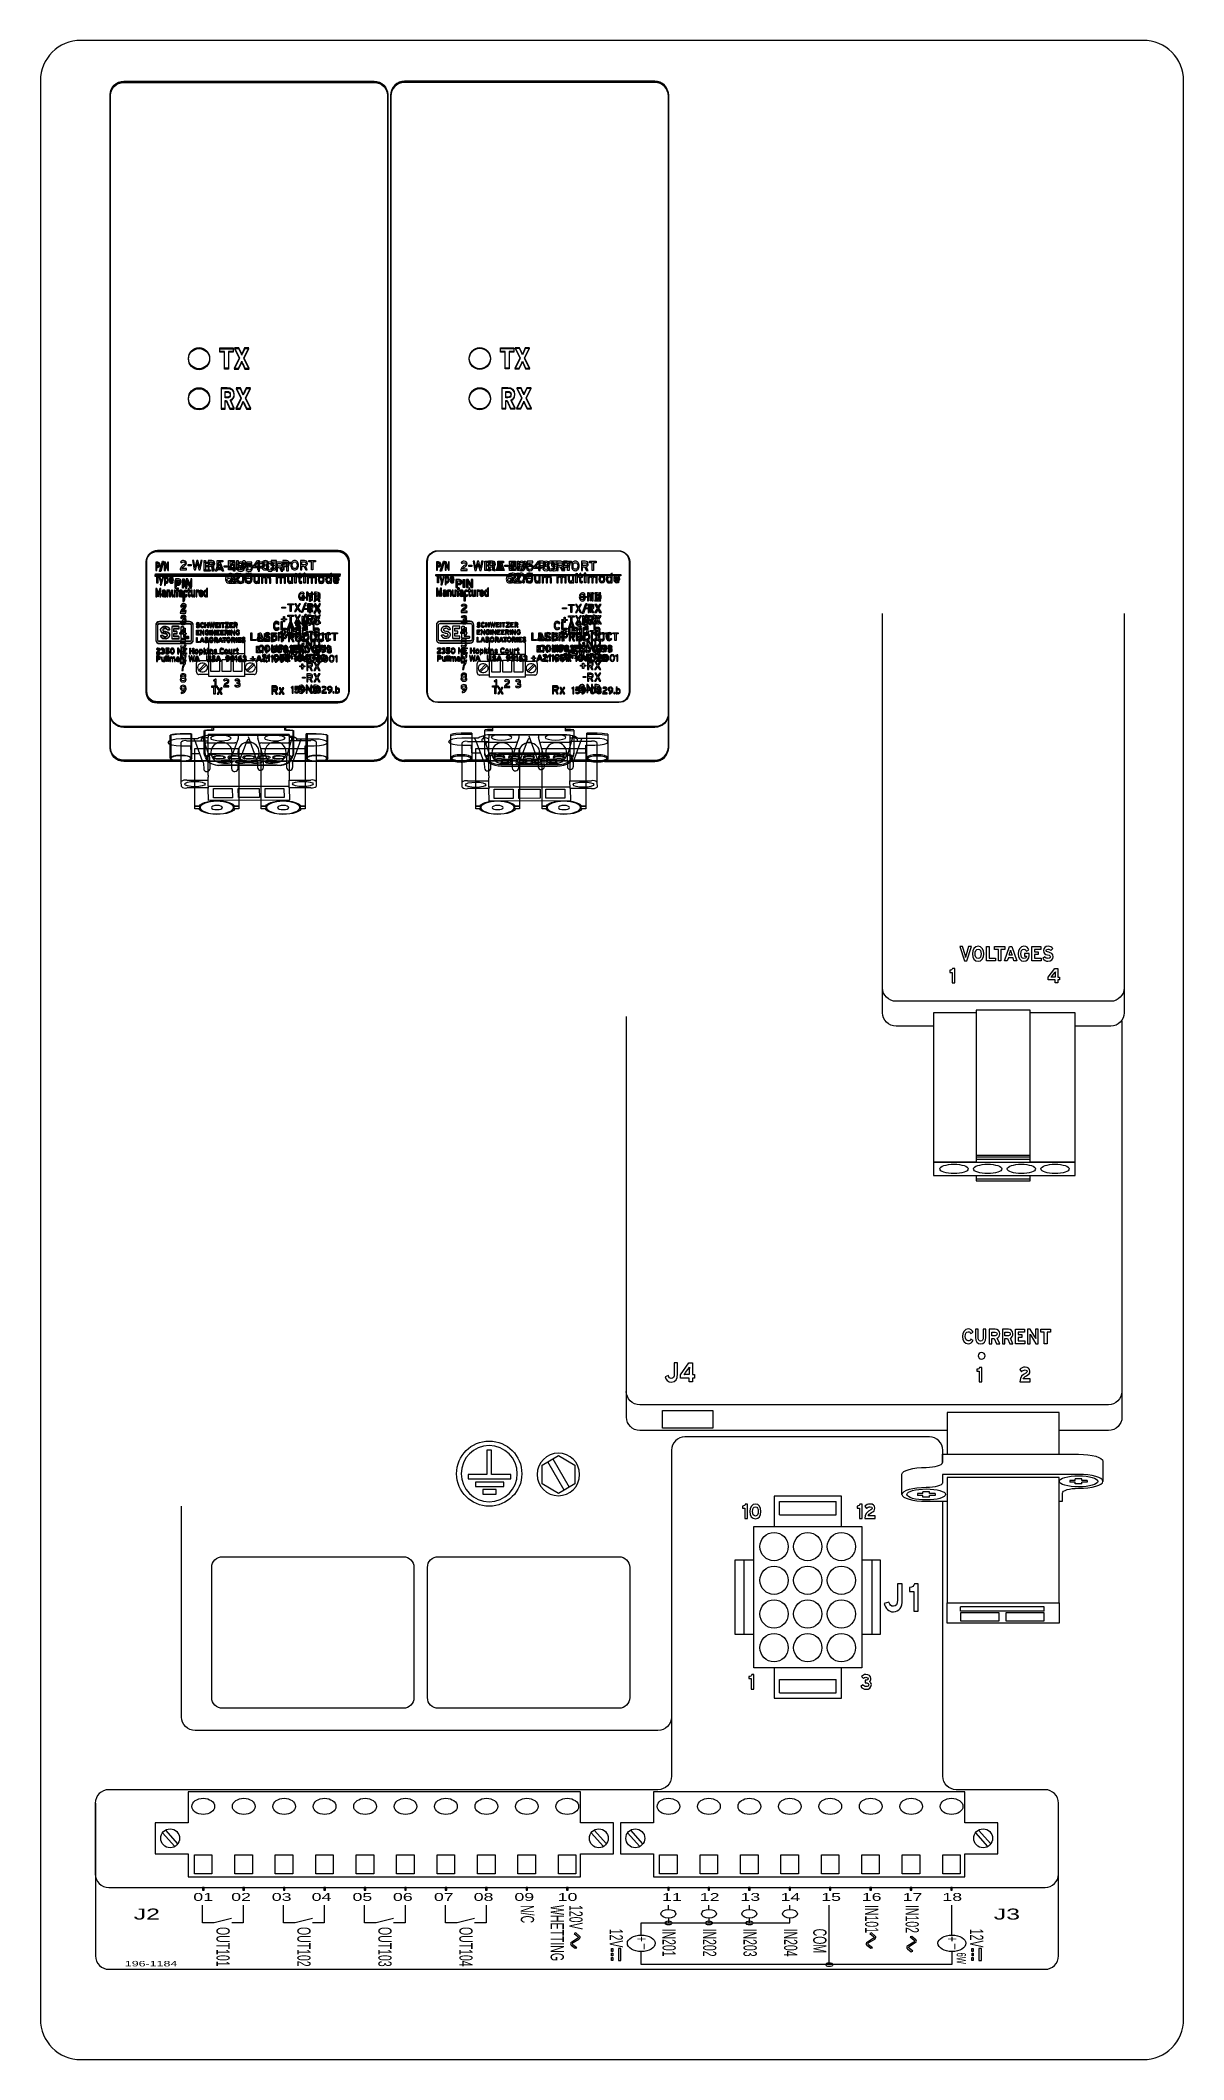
# Model space of a CAD drawing. Extents: x 2 to 47.7, y 0.2 to 35.3.
# Drawn here: x 28 to 36.48, y 5.01 to 20 of the extents above; entities that cross this region are included whole.
import ezdxf

# ---------------------------------------------------------------- set-up
doc = ezdxf.new("R2010")
doc.units = 0
doc.header["$MEASUREMENT"] = 0
for name, color, linetype in [('2_01__NONE__XX', 7, 'CONTINUOUS'), ('2_02__EIA-232__1', 7, 'CONTINUOUS'), ('2_03__EIA-485__4_WIRE___2', 7, 'CONTINUOUS'), ('2_04__FIBER_OPTIC_200_U_03', 7, 'CONTINUOUS'), ('2_05__FIBER_OPTIC_62_5_U_0', 7, 'CONTINUOUS'), ('2_06__EIA-485__2-WIRE___5', 7, 'CONTINUOUS'), ('3_01__NONE__X', 7, 'CONTINUOUS'), ('3_02__EIA-232__1', 7, 'CONTINUOUS'), ('3_03__EIA-485__4_WIRE___2', 7, 'CONTINUOUS'), ('3_04__FIBER_OPTIC_200_UM_M', 7, 'CONTINUOUS'), ('3_05__FIBER_OPTIC_62_5_UM_', 7, 'CONTINUOUS'), ('3_06__EIA-485__2-WIRE___5', 7, 'CONTINUOUS'), ('4_00__DWG', 7, 'CONTINUOUS')]:
    doc.layers.add(name, color=color, linetype=linetype)

msp = doc.modelspace()

# ---------------------------------------------------------------- texts
at = {"layer": '4_00__DWG', "color": 250, "attachment_point": 7}
for s, insert, char_height in [('\\fInterstate-Regular|b0|i0|c0|p34;\\W1.6907;01', (29.132, 6.192), 0.05824), ('\\fInterstate-Regular|b0|i0|c0|p34;\\W1.6907;02', (29.413, 6.192), 0.05824), ('\\fInterstate-Regular|b0|i0|c0|p34;\\W1.6907;03', (29.714, 6.192), 0.05824), ('\\fInterstate-Regular|b0|i0|c0|p34;\\W1.6907;04', (30.01, 6.192), 0.05824), ('\\fInterstate-Regular|b0|i0|c0|p34;\\W1.6907;05', (30.313, 6.192), 0.05824), ('\\fInterstate-Regular|b0|i0|c0|p34;\\W1.6907;06', (30.613, 6.192), 0.05824), ('\\fInterstate-Regular|b0|i0|c0|p34;\\W1.6907;07', (30.917, 6.192), 0.05824), ('\\fInterstate-Regular|b0|i0|c0|p34;\\W1.6907;08', (31.212, 6.192), 0.05824), ('\\fInterstate-Regular|b0|i0|c0|p34;\\W1.6907;09', (31.514, 6.192), 0.05824), ('\\fInterstate-Regular|b0|i0|c0|p34;\\W1.6907;10', (31.835, 6.192), 0.05824), ('\\fInterstate-Regular|b0|i0|c0|p34;\\W1.6907;11', (32.609, 6.192), 0.05824), ('\\fInterstate-Regular|b0|i0|c0|p34;\\W1.6907;12', (32.889, 6.192), 0.05824), ('\\fInterstate-Regular|b0|i0|c0|p34;\\W1.6907;13', (33.191, 6.192), 0.05824), ('\\fInterstate-Regular|b0|i0|c0|p34;\\W1.6907;14', (33.488, 6.192), 0.05824), ('\\fInterstate-Regular|b0|i0|c0|p34;\\W1.6907;15', (33.79, 6.192), 0.05824), ('\\fInterstate-Regular|b0|i0|c0|p34;\\W1.6907;16', (34.091, 6.192), 0.05824), ('\\fInterstate-Regular|b0|i0|c0|p34;\\W1.6907;17', (34.394, 6.192), 0.05824), ('\\fInterstate-Regular|b0|i0|c0|p34;\\W1.6907;18', (34.689, 6.192), 0.05824), ('\\fInterstate-Regular|b0|i0|c0|p34;\\W1.6907;J2', (28.69, 6.053), 0.08154), ('\\fInterstate-Regular|b0|i0|c0|p34;\\W1.6907;J3', (35.07, 6.053), 0.08154), ('\\fInterstate-Regular|b0|i0|c0|p34;\\W1.6907;196-1184', (28.624, 5.706), 0.04077)]:
    msp.add_mtext(s, dxfattribs=dict(at, insert=insert, char_height=char_height))
at = {"layer": '4_00__DWG', "color": 250, "attachment_point": 7, "rotation": 270}
for s, insert, char_height in [('\\fInterstate-Regular|b0|i0|c0|p34;\\W0.59147;N/C', (31.56, 6.162), 0.09847), ('\\fInterstate-Regular|b0|i0|c0|p34;\\W0.59147;WHETTING', (31.781, 6.162), 0.09847), ('\\fInterstate-Regular|b0|i0|c0|p34;\\W0.59147;120V', (31.92, 6.162), 0.09847), ('\\fInterstate-Regular|b0|i0|c0|p34;\\W0.59147;IN101', (34.114, 6.162), 0.09847), ('\\fInterstate-Regular|b0|i0|c0|p34;\\W0.59147;IN102', (34.414, 6.162), 0.09847), ('\\fInterstate-Regular|b0|i0|c0|p34;\\W0.59147;OUT101', (29.302, 5.999), 0.09847), ('\\fInterstate-Regular|b0|i0|c0|p34;\\W0.59147;OUT102', (29.902, 5.999), 0.09847), ('\\fInterstate-Regular|b0|i0|c0|p34;\\W0.59147;OUT103', (30.503, 5.999), 0.09847), ('\\fInterstate-Regular|b0|i0|c0|p34;\\W0.59147;OUT104', (31.104, 5.999), 0.09847), ('\\fInterstate-Regular|b0|i0|c0|p34;\\W0.59147;12V', (32.22, 5.986), 0.09847), ('\\fInterstate-Regular|b0|i0|c0|p34;\\W0.59147;+', (32.414, 5.93), 0.08862), ('\\fInterstate-Regular|b0|i0|c0|p34;\\W0.59147;_', (32.473, 5.874), 0.08862), ('\\fInterstate-Regular|b0|i0|c0|p34;\\W0.59147;IN201', (32.611, 5.987), 0.09847), ('\\fInterstate-Regular|b0|i0|c0|p34;\\W0.59147;IN202', (32.912, 5.987), 0.09847), ('\\fInterstate-Regular|b0|i0|c0|p34;\\W0.59147;IN203', (33.212, 5.987), 0.09847), ('\\fInterstate-Regular|b0|i0|c0|p34;\\W0.59147;IN204', (33.513, 5.987), 0.09847), ('\\fInterstate-Regular|b0|i0|c0|p34;\\W0.59147;COM', (33.729, 5.987), 0.09847), ('\\fInterstate-Regular|b0|i0|c0|p34;\\W0.59147;+', (34.718, 5.93), 0.08862), ('\\fInterstate-Regular|b0|i0|c0|p34;\\W0.59147;_', (34.777, 5.874), 0.08862), ('\\fInterstate-Regular|b0|i0|c0|p34;\\W0.59147;12V', (34.894, 5.986), 0.09847), ('\\fInterstate-Regular|b0|i0|c0|p34;\\W0.59147;6W ', (34.794, 5.809), 0.06893)]:
    msp.add_mtext(s, dxfattribs=dict(at, insert=insert, char_height=char_height))

# ---------------------------------------------------------------- linework, layer by layer
at = {"layer": '2_01__NONE__XX', "color": 250}
for points in [[(30.574, 14.754), (30.574, 14.698), (30.529, 14.654), (30.474, 14.654), (30.474, 14.654), (28.616, 14.654), (28.616, 14.654), (28.56, 14.654), (28.516, 14.698), (28.516, 14.754), (28.516, 14.754), (28.516, 19.592), (28.516, 19.592), (28.516, 19.647), (28.56, 19.692), (28.616, 19.692), (28.616, 19.692), (30.474, 19.692), (30.474, 19.692), (30.529, 19.692), (30.574, 19.647), (30.574, 19.592), (30.574, 19.592), (30.574, 14.754), (30.574, 14.754)], [(32.656, 14.754), (32.656, 14.698), (32.612, 14.654), (32.556, 14.654), (32.556, 14.654), (30.698, 14.654), (30.698, 14.654), (30.643, 14.654), (30.598, 14.698), (30.598, 14.754), (30.598, 14.754), (30.598, 19.592), (30.598, 19.592), (30.598, 19.647), (30.643, 19.692), (30.698, 19.692), (30.698, 19.692), (32.556, 19.692), (32.556, 19.692), (32.612, 19.692), (32.656, 19.647), (32.656, 19.592), (32.656, 19.592), (32.656, 14.754), (32.656, 14.754)]]:
    msp.add_open_spline(points, degree=3, knots=[0, 0, 0, 0, 1, 1, 1, 2, 2, 2, 3, 3, 3, 4, 4, 4, 5, 5, 5, 6, 6, 6, 7, 7, 7, 8, 8, 8, 8], dxfattribs=at)
at = {"layer": '2_02__EIA-232__1', "color": 250}
for points in [[(29.393, 17.692), (29.393, 17.567), (29.364, 17.567), (29.364, 17.692), (29.329, 17.692), (29.329, 17.718), (29.427, 17.718), (29.427, 17.692), (29.393, 17.692)], [(29.035, 14.854), (28.996, 14.852), (28.978, 14.85), (28.96, 14.845)], [(28.96, 14.672), (28.96, 14.845)], [(29.114, 14.854), (29.035, 14.854)], [(29.114, 14.854), (29.114, 14.672)], [(29.212, 14.716), (29.212, 14.878)], [(29.271, 14.882), (29.232, 14.88), (29.214, 14.878)], [(29.271, 14.896), (29.271, 14.904)], [(29.271, 14.882), (29.271, 14.896)], [(29.271, 14.881), (29.271, 14.882)], [(29.808, 14.904), (29.809, 14.896)], [(29.809, 14.882), (29.808, 14.881)], [(29.809, 14.896), (29.809, 14.882)], [(29.871, 14.878), (29.847, 14.88), (29.809, 14.882)], [(29.871, 14.877), (29.871, 14.716)], [(29.969, 14.672), (29.969, 14.854)], [(30.044, 14.854), (29.969, 14.854)], [(30.123, 14.846), (30.1, 14.85), (30.082, 14.852), (30.044, 14.854)], [(30.123, 14.846), (30.123, 14.672)], [(28.96, 14.672), (28.966, 14.663), (28.983, 14.656), (28.995, 14.654), (29.008, 14.651), (29.037, 14.649), (29.067, 14.651), (29.08, 14.654), (29.092, 14.656), (29.108, 14.663), (29.114, 14.672), (29.108, 14.68), (29.092, 14.687), (29.067, 14.692), (29.037, 14.694), (29.008, 14.692), (28.983, 14.687), (28.966, 14.68), (28.96, 14.672), (28.96, 14.672)], [(29.223, 14.68), (29.214, 14.697), (29.212, 14.706), (29.212, 14.716)], [(29.315, 14.705), (29.295, 14.704), (29.276, 14.702), (29.26, 14.699), (29.245, 14.695), (29.234, 14.691), (29.227, 14.686), (29.224, 14.68), (29.226, 14.674)], [(29.276, 14.679), (29.279, 14.674), (29.288, 14.67), (29.302, 14.668), (29.318, 14.667), (29.334, 14.668), (29.348, 14.67), (29.357, 14.674), (29.36, 14.679), (29.357, 14.684), (29.348, 14.688), (29.334, 14.69), (29.318, 14.691), (29.302, 14.69), (29.288, 14.688), (29.279, 14.684), (29.276, 14.679), (29.276, 14.679)], [(29.769, 14.705), (29.315, 14.705)], [(29.387, 14.679), (29.39, 14.674), (29.399, 14.67), (29.413, 14.668), (29.429, 14.667), (29.445, 14.668), (29.459, 14.67), (29.468, 14.674), (29.471, 14.679), (29.468, 14.684), (29.459, 14.688), (29.445, 14.69), (29.429, 14.691), (29.413, 14.69), (29.399, 14.688), (29.39, 14.684), (29.387, 14.679), (29.387, 14.679)], [(29.498, 14.679), (29.501, 14.674), (29.51, 14.67), (29.524, 14.668), (29.54, 14.667), (29.556, 14.668), (29.569, 14.67), (29.579, 14.674), (29.582, 14.679), (29.579, 14.684), (29.569, 14.688), (29.556, 14.69), (29.54, 14.691), (29.524, 14.69), (29.51, 14.688), (29.501, 14.684), (29.498, 14.679), (29.498, 14.679)], [(29.608, 14.679), (29.612, 14.674), (29.621, 14.67), (29.634, 14.668), (29.65, 14.667), (29.667, 14.668), (29.68, 14.67), (29.689, 14.674), (29.692, 14.679), (29.689, 14.684), (29.68, 14.688), (29.667, 14.69), (29.65, 14.691), (29.634, 14.69), (29.621, 14.688), (29.612, 14.684), (29.608, 14.679), (29.608, 14.679)], [(29.719, 14.679), (29.722, 14.674), (29.731, 14.67), (29.745, 14.668), (29.761, 14.667), (29.777, 14.668), (29.791, 14.67), (29.8, 14.674), (29.803, 14.679), (29.8, 14.684), (29.791, 14.688), (29.777, 14.69), (29.761, 14.691), (29.745, 14.69), (29.731, 14.688), (29.722, 14.684), (29.719, 14.679), (29.719, 14.679)], [(29.858, 14.674), (29.859, 14.68), (29.856, 14.686), (29.849, 14.691), (29.838, 14.695), (29.824, 14.699), (29.807, 14.702), (29.788, 14.704), (29.769, 14.705)], [(29.871, 14.715), (29.87, 14.703), (29.867, 14.691), (29.862, 14.68), (29.855, 14.671)], [(29.969, 14.672), (29.975, 14.663), (29.992, 14.656), (30.004, 14.654), (30.017, 14.651), (30.046, 14.649), (30.076, 14.651), (30.089, 14.654), (30.101, 14.656), (30.117, 14.663), (30.123, 14.672), (30.117, 14.68), (30.101, 14.687), (30.076, 14.692), (30.046, 14.694), (30.017, 14.692), (29.992, 14.687), (29.975, 14.68), (29.969, 14.672), (29.969, 14.672)], [(28.995, 14.654), (28.616, 14.654)], [(29.238, 14.654), (29.08, 14.654)], [(29.242, 14.647), (29.222, 14.679)], [(29.222, 14.679), (29.223, 14.678), (29.226, 14.674)], [(29.226, 14.674), (29.238, 14.654), (29.246, 14.642)], [(29.242, 14.647), (29.243, 14.645), (29.246, 14.642)], [(29.335, 14.62), (29.312, 14.619), (29.289, 14.623), (29.267, 14.63), (29.246, 14.642)], [(29.331, 14.647), (29.335, 14.643), (29.344, 14.639), (29.357, 14.636), (29.374, 14.635), (29.39, 14.636), (29.403, 14.639), (29.412, 14.643), (29.416, 14.647), (29.412, 14.652), (29.403, 14.656), (29.39, 14.658), (29.374, 14.659), (29.357, 14.658), (29.344, 14.656), (29.335, 14.652), (29.331, 14.647), (29.331, 14.647)], [(29.335, 14.62), (29.749, 14.62)], [(29.442, 14.647), (29.445, 14.643), (29.455, 14.639), (29.468, 14.636), (29.484, 14.635), (29.5, 14.636), (29.514, 14.639), (29.523, 14.643), (29.526, 14.647), (29.523, 14.652), (29.514, 14.656), (29.5, 14.658), (29.484, 14.659), (29.468, 14.658), (29.455, 14.656), (29.445, 14.652), (29.442, 14.647), (29.442, 14.647)], [(29.553, 14.647), (29.556, 14.643), (29.565, 14.639), (29.579, 14.636), (29.595, 14.635), (29.611, 14.636), (29.625, 14.639), (29.634, 14.643), (29.637, 14.647), (29.634, 14.652), (29.625, 14.656), (29.611, 14.658), (29.595, 14.659), (29.579, 14.658), (29.565, 14.656), (29.556, 14.652), (29.553, 14.647), (29.553, 14.647)], [(29.664, 14.647), (29.667, 14.643), (29.676, 14.639), (29.69, 14.636), (29.706, 14.635), (29.722, 14.636), (29.736, 14.639), (29.745, 14.643), (29.748, 14.647), (29.745, 14.652), (29.736, 14.656), (29.722, 14.658), (29.706, 14.659), (29.69, 14.658), (29.676, 14.656), (29.667, 14.652), (29.664, 14.647), (29.664, 14.647)], [(29.838, 14.642), (29.817, 14.63), (29.795, 14.623), (29.772, 14.619), (29.749, 14.62)], [(29.838, 14.642), (29.845, 14.654), (29.858, 14.674)], [(29.838, 14.642), (29.84, 14.645), (29.841, 14.647)], [(29.861, 14.679), (29.841, 14.647)], [(30.004, 14.654), (29.845, 14.654)], [(29.861, 14.679), (29.861, 14.678), (29.858, 14.674)]]:
    msp.add_lwpolyline(points, dxfattribs=at)
for points, knots in [([(30.101, 14.654), (30.101, 14.654), (30.474, 14.654), (30.474, 14.654), (30.529, 14.654), (30.574, 14.698), (30.574, 14.754), (30.574, 14.754), (30.574, 19.592), (30.574, 19.592), (30.574, 19.647), (30.529, 19.692), (30.474, 19.692), (30.474, 19.692), (28.616, 19.692), (28.616, 19.692), (28.56, 19.692), (28.516, 19.647), (28.516, 19.592), (28.516, 19.592), (28.516, 14.754), (28.516, 14.754), (28.516, 14.698), (28.56, 14.654), (28.616, 14.654)], [0, 0, 0, 0, 1, 1, 1, 2, 2, 2, 3, 3, 3, 4, 4, 4, 5, 5, 5, 6, 6, 6, 7, 7, 7, 8, 8, 8, 8]), ([(29.253, 17.641), (29.253, 17.685), (29.218, 17.72), (29.175, 17.72), (29.131, 17.72), (29.096, 17.685), (29.096, 17.641), (29.096, 17.598), (29.131, 17.563), (29.175, 17.563), (29.218, 17.563), (29.253, 17.598), (29.253, 17.641)], [0, 0, 0, 0, 1, 1, 1, 2, 2, 2, 3, 3, 3, 4, 4, 4, 4]), ([(29.515, 17.567), (29.515, 17.567), (29.501, 17.596), (29.501, 17.596), (29.498, 17.602), (29.493, 17.613), (29.491, 17.619), (29.489, 17.613), (29.484, 17.602), (29.481, 17.596), (29.481, 17.596), (29.467, 17.567), (29.467, 17.567), (29.467, 17.567), (29.435, 17.567), (29.435, 17.567), (29.435, 17.567), (29.475, 17.645), (29.475, 17.645), (29.475, 17.645), (29.437, 17.718), (29.437, 17.718), (29.437, 17.718), (29.469, 17.718), (29.469, 17.718), (29.469, 17.718), (29.481, 17.694), (29.481, 17.694), (29.484, 17.687), (29.489, 17.677), (29.491, 17.671), (29.493, 17.677), (29.498, 17.687), (29.501, 17.694), (29.501, 17.694), (29.512, 17.718), (29.512, 17.718), (29.512, 17.718), (29.544, 17.718), (29.544, 17.718), (29.544, 17.718), (29.507, 17.645), (29.507, 17.645), (29.507, 17.645), (29.547, 17.567), (29.547, 17.567), (29.547, 17.567), (29.515, 17.567), (29.515, 17.567)], [0, 0, 0, 0, 1, 1, 1, 2, 2, 2, 3, 3, 3, 4, 4, 4, 5, 5, 5, 6, 6, 6, 7, 7, 7, 8, 8, 8, 9, 9, 9, 10, 10, 10, 11, 11, 11, 12, 12, 12, 13, 13, 13, 14, 14, 14, 15, 15, 15, 16, 16, 16, 16]), ([(29.253, 17.343), (29.253, 17.386), (29.218, 17.422), (29.175, 17.422), (29.131, 17.422), (29.096, 17.386), (29.096, 17.343), (29.096, 17.3), (29.131, 17.265), (29.175, 17.265), (29.218, 17.265), (29.253, 17.3), (29.253, 17.343)], [0, 0, 0, 0, 1, 1, 1, 2, 2, 2, 3, 3, 3, 4, 4, 4, 4]), ([(29.404, 17.271), (29.404, 17.271), (29.378, 17.328), (29.378, 17.328), (29.378, 17.328), (29.368, 17.328), (29.368, 17.328), (29.368, 17.328), (29.368, 17.271), (29.368, 17.271), (29.368, 17.271), (29.339, 17.271), (29.339, 17.271), (29.339, 17.271), (29.339, 17.421), (29.339, 17.421), (29.339, 17.421), (29.383, 17.421), (29.383, 17.421), (29.415, 17.421), (29.436, 17.405), (29.436, 17.374), (29.436, 17.353), (29.424, 17.34), (29.408, 17.333), (29.408, 17.333), (29.436, 17.271), (29.436, 17.271), (29.436, 17.271), (29.404, 17.271), (29.404, 17.271)], [0, 0, 0, 0, 1, 1, 1, 2, 2, 2, 3, 3, 3, 4, 4, 4, 5, 5, 5, 6, 6, 6, 7, 7, 7, 8, 8, 8, 9, 9, 9, 10, 10, 10, 10]), ([(29.381, 17.395), (29.381, 17.395), (29.368, 17.395), (29.368, 17.395), (29.368, 17.395), (29.368, 17.353), (29.368, 17.353), (29.368, 17.353), (29.383, 17.353), (29.383, 17.353), (29.398, 17.353), (29.406, 17.36), (29.406, 17.374), (29.406, 17.387), (29.399, 17.395), (29.381, 17.395)], [0, 0, 0, 0, 1, 1, 1, 2, 2, 2, 3, 3, 3, 4, 4, 4, 5, 5, 5, 5]), ([(29.526, 17.271), (29.526, 17.271), (29.512, 17.299), (29.512, 17.299), (29.509, 17.306), (29.505, 17.316), (29.503, 17.322), (29.5, 17.316), (29.496, 17.306), (29.493, 17.299), (29.493, 17.299), (29.479, 17.271), (29.479, 17.271), (29.479, 17.271), (29.447, 17.271), (29.447, 17.271), (29.447, 17.271), (29.486, 17.348), (29.486, 17.348), (29.486, 17.348), (29.449, 17.421), (29.449, 17.421), (29.449, 17.421), (29.481, 17.421), (29.481, 17.421), (29.481, 17.421), (29.493, 17.397), (29.493, 17.397), (29.496, 17.39), (29.5, 17.38), (29.503, 17.374), (29.505, 17.38), (29.509, 17.39), (29.512, 17.397), (29.512, 17.397), (29.524, 17.421), (29.524, 17.421), (29.524, 17.421), (29.556, 17.421), (29.556, 17.421), (29.556, 17.421), (29.518, 17.348), (29.518, 17.348), (29.518, 17.348), (29.558, 17.271), (29.558, 17.271), (29.558, 17.271), (29.526, 17.271), (29.526, 17.271)], [0, 0, 0, 0, 1, 1, 1, 2, 2, 2, 3, 3, 3, 4, 4, 4, 5, 5, 5, 6, 6, 6, 7, 7, 7, 8, 8, 8, 9, 9, 9, 10, 10, 10, 11, 11, 11, 12, 12, 12, 13, 13, 13, 14, 14, 14, 15, 15, 15, 16, 16, 16, 16]), ([(30.574, 15.007), (30.574, 14.952), (30.529, 14.907), (30.474, 14.907), (30.474, 14.907), (28.616, 14.907), (28.616, 14.907), (28.56, 14.907), (28.516, 14.952), (28.516, 15.007)], [0, 0, 0, 0, 1, 1, 1, 2, 2, 2, 3, 3, 3, 3])]:
    msp.add_open_spline(points, degree=3, knots=knots, dxfattribs=at)
at = {"layer": '2_03__EIA-485__4_WIRE___2', "color": 250}
for points in [[(29.393, 17.687), (29.393, 17.562), (29.364, 17.562), (29.364, 17.687), (29.329, 17.687), (29.329, 17.713), (29.427, 17.713), (29.427, 17.687), (29.393, 17.687)], [(29.212, 16.06), (29.212, 16.128), (29.254, 16.128), (29.254, 16.119), (29.222, 16.119), (29.222, 16.102), (29.241, 16.102), (29.241, 16.092), (29.222, 16.092), (29.222, 16.07), (29.256, 16.07), (29.256, 16.06), (29.212, 16.06)], [(29.272, 16.06), (29.272, 16.128), (29.282, 16.128), (29.282, 16.06), (29.272, 16.06)], [(29.346, 16.06), (29.34, 16.077), (29.313, 16.077), (29.307, 16.06), (29.297, 16.06), (29.321, 16.128), (29.332, 16.128), (29.357, 16.06), (29.346, 16.06)], [(29.36, 16.091), (29.36, 16.101), (29.383, 16.101), (29.383, 16.091), (29.36, 16.091)], [(29.439, 16.076), (29.439, 16.06), (29.429, 16.06), (29.429, 16.075), (29.393, 16.075), (29.393, 16.085), (29.427, 16.128), (29.439, 16.128), (29.439, 16.085), (29.447, 16.085), (29.447, 16.076), (29.439, 16.076)], [(29.836, 16.118), (29.836, 16.06), (29.826, 16.06), (29.826, 16.118), (29.807, 16.118), (29.807, 16.128), (29.855, 16.128), (29.855, 16.118), (29.836, 16.118)], [(30.218, 16.021), (28.848, 16.021), (28.848, 16.03), (30.218, 16.03), (30.218, 16.021)], [(29.051, 15.934), (29.051, 15.992), (29.059, 15.992), (29.059, 15.934), (29.051, 15.934)], [(29.951, 15.86), (29.951, 15.844), (29.943, 15.844), (29.943, 15.86), (29.928, 15.86), (29.928, 15.868), (29.943, 15.868), (29.943, 15.884), (29.951, 15.884), (29.951, 15.868), (29.967, 15.868), (29.967, 15.86), (29.951, 15.86)], [(30.001, 15.885), (30.001, 15.835), (29.993, 15.835), (29.993, 15.885), (29.977, 15.885), (29.977, 15.894), (30.018, 15.894), (30.018, 15.885), (30.001, 15.885)], [(29.958, 15.777), (29.958, 15.785), (29.978, 15.785), (29.978, 15.777), (29.958, 15.777)], [(30.001, 15.8), (30.001, 15.75), (29.993, 15.75), (29.993, 15.8), (29.977, 15.8), (29.977, 15.809), (30.018, 15.809), (30.018, 15.8), (30.001, 15.8)], [(29.072, 15.593), (29.072, 15.58), (29.064, 15.58), (29.064, 15.593), (29.033, 15.593), (29.033, 15.601), (29.063, 15.639), (29.072, 15.639), (29.072, 15.601), (29.08, 15.601), (29.08, 15.593), (29.072, 15.593)], [(29.805, 15.605), (29.805, 15.589), (29.797, 15.589), (29.797, 15.605), (29.782, 15.605), (29.782, 15.613), (29.797, 15.613), (29.797, 15.629), (29.805, 15.629), (29.805, 15.613), (29.821, 15.613), (29.821, 15.605), (29.805, 15.605)], [(29.834, 15.58), (29.834, 15.639), (29.843, 15.639), (29.843, 15.58), (29.834, 15.58)], [(29.917, 15.58), (29.917, 15.639), (29.925, 15.639), (29.925, 15.58), (29.917, 15.58)], [(29.999, 15.658), (29.99, 15.658), (30.016, 15.731), (30.025, 15.731), (29.999, 15.658)], [(29.995, 15.607), (29.995, 15.615), (30.015, 15.615), (30.015, 15.607), (29.995, 15.607)], [(29.801, 15.437), (29.801, 15.445), (29.821, 15.445), (29.821, 15.437), (29.801, 15.437)], [(29.834, 15.41), (29.834, 15.469), (29.843, 15.469), (29.843, 15.41), (29.834, 15.41)], [(29.917, 15.41), (29.917, 15.469), (29.925, 15.469), (29.925, 15.41), (29.917, 15.41)], [(29.995, 15.437), (29.995, 15.445), (30.015, 15.445), (30.015, 15.437), (29.995, 15.437)], [(29.945, 15.35), (29.945, 15.334), (29.937, 15.334), (29.937, 15.35), (29.921, 15.35), (29.921, 15.358), (29.937, 15.358), (29.937, 15.374), (29.945, 15.374), (29.945, 15.358), (29.96, 15.358), (29.96, 15.35), (29.945, 15.35)], [(29.941, 15.267), (29.941, 15.275), (29.961, 15.275), (29.961, 15.267), (29.941, 15.267)], [(28.966, 14.846), (28.989, 14.85), (29.007, 14.852), (29.045, 14.854)], [(28.966, 14.846), (28.966, 14.672)], [(29.045, 14.854), (29.12, 14.854)], [(29.12, 14.672), (29.12, 14.854)], [(29.218, 14.878), (29.242, 14.88), (29.281, 14.882)], [(29.218, 14.877), (29.218, 14.716)], [(29.281, 14.904), (29.281, 14.896)], [(29.281, 14.896), (29.281, 14.882)], [(29.281, 14.882), (29.281, 14.881)], [(29.819, 14.896), (29.819, 14.904)], [(29.819, 14.882), (29.819, 14.896)], [(29.819, 14.882), (29.857, 14.88), (29.876, 14.878)], [(29.819, 14.881), (29.819, 14.882)], [(29.878, 14.716), (29.878, 14.878)], [(29.976, 14.854), (29.976, 14.672)], [(29.976, 14.854), (30.055, 14.854)], [(30.055, 14.854), (30.093, 14.852), (30.111, 14.85), (30.129, 14.845)], [(30.129, 14.672), (30.129, 14.845)], [(29.12, 14.672), (29.114, 14.663), (29.098, 14.656), (29.086, 14.654), (29.073, 14.651), (29.043, 14.649), (29.014, 14.651), (29.001, 14.654), (28.989, 14.656), (28.972, 14.663), (28.966, 14.672), (28.972, 14.68), (28.989, 14.687), (29.014, 14.692), (29.043, 14.694), (29.073, 14.692), (29.098, 14.687), (29.114, 14.68), (29.12, 14.672), (29.12, 14.672)], [(29.218, 14.715), (29.22, 14.703), (29.222, 14.691), (29.227, 14.68), (29.234, 14.671)], [(29.232, 14.674), (29.23, 14.68), (29.233, 14.686), (29.241, 14.691), (29.251, 14.695), (29.266, 14.699), (29.282, 14.702), (29.301, 14.704), (29.321, 14.705)], [(29.37, 14.679), (29.367, 14.674), (29.358, 14.67), (29.344, 14.668), (29.328, 14.667), (29.312, 14.668), (29.299, 14.67), (29.289, 14.674), (29.286, 14.679), (29.289, 14.684), (29.299, 14.688), (29.312, 14.69), (29.328, 14.691), (29.344, 14.69), (29.358, 14.688), (29.367, 14.684), (29.37, 14.679), (29.37, 14.679)], [(29.321, 14.705), (29.775, 14.705)], [(29.481, 14.679), (29.478, 14.674), (29.469, 14.67), (29.455, 14.668), (29.439, 14.667), (29.423, 14.668), (29.409, 14.67), (29.4, 14.674), (29.397, 14.679), (29.4, 14.684), (29.409, 14.688), (29.423, 14.69), (29.439, 14.691), (29.455, 14.69), (29.469, 14.688), (29.478, 14.684), (29.481, 14.679), (29.481, 14.679)], [(29.592, 14.679), (29.589, 14.674), (29.58, 14.67), (29.566, 14.668), (29.55, 14.667), (29.534, 14.668), (29.52, 14.67), (29.511, 14.674), (29.508, 14.679), (29.511, 14.684), (29.52, 14.688), (29.534, 14.69), (29.55, 14.691), (29.566, 14.69), (29.58, 14.688), (29.589, 14.684), (29.592, 14.679), (29.592, 14.679)], [(29.703, 14.679), (29.699, 14.674), (29.69, 14.67), (29.677, 14.668), (29.661, 14.667), (29.645, 14.668), (29.631, 14.67), (29.622, 14.674), (29.619, 14.679), (29.622, 14.684), (29.631, 14.688), (29.645, 14.69), (29.661, 14.691), (29.677, 14.69), (29.69, 14.688), (29.699, 14.684), (29.703, 14.679), (29.703, 14.679)], [(29.813, 14.679), (29.81, 14.674), (29.801, 14.67), (29.787, 14.668), (29.771, 14.667), (29.755, 14.668), (29.742, 14.67), (29.733, 14.674), (29.729, 14.679), (29.733, 14.684), (29.742, 14.688), (29.755, 14.69), (29.771, 14.691), (29.787, 14.69), (29.801, 14.688), (29.81, 14.684), (29.813, 14.679), (29.813, 14.679)], [(29.775, 14.705), (29.794, 14.704), (29.813, 14.702), (29.83, 14.699), (29.844, 14.695), (29.855, 14.691), (29.862, 14.686), (29.865, 14.68), (29.864, 14.674)], [(29.867, 14.68), (29.875, 14.697), (29.878, 14.706), (29.877, 14.716)], [(30.129, 14.672), (30.124, 14.663), (30.107, 14.656), (30.095, 14.654), (30.082, 14.651), (30.052, 14.649), (30.023, 14.651), (30.01, 14.654), (29.998, 14.656), (29.981, 14.663), (29.976, 14.672), (29.981, 14.68), (29.998, 14.687), (30.023, 14.692), (30.052, 14.694), (30.082, 14.692), (30.107, 14.687), (30.124, 14.68), (30.129, 14.672), (30.129, 14.672)], [(29.086, 14.654), (29.244, 14.654)], [(29.228, 14.679), (29.248, 14.647)], [(29.228, 14.679), (29.229, 14.678), (29.232, 14.674)], [(29.252, 14.642), (29.244, 14.654), (29.232, 14.674)], [(29.252, 14.642), (29.249, 14.645), (29.248, 14.647)], [(29.252, 14.642), (29.273, 14.63), (29.295, 14.623), (29.318, 14.619), (29.341, 14.62)], [(29.755, 14.62), (29.341, 14.62)], [(29.426, 14.647), (29.423, 14.643), (29.413, 14.639), (29.4, 14.636), (29.384, 14.635), (29.368, 14.636), (29.354, 14.639), (29.345, 14.643), (29.342, 14.647), (29.345, 14.652), (29.354, 14.656), (29.368, 14.658), (29.384, 14.659), (29.4, 14.658), (29.413, 14.656), (29.423, 14.652), (29.426, 14.647), (29.426, 14.647)], [(29.537, 14.647), (29.533, 14.643), (29.524, 14.639), (29.511, 14.636), (29.494, 14.635), (29.478, 14.636), (29.465, 14.639), (29.456, 14.643), (29.452, 14.647), (29.456, 14.652), (29.465, 14.656), (29.478, 14.658), (29.494, 14.659), (29.511, 14.658), (29.524, 14.656), (29.533, 14.652), (29.537, 14.647), (29.537, 14.647)], [(29.647, 14.647), (29.644, 14.643), (29.635, 14.639), (29.621, 14.636), (29.605, 14.635), (29.589, 14.636), (29.576, 14.639), (29.566, 14.643), (29.563, 14.647), (29.566, 14.652), (29.576, 14.656), (29.589, 14.658), (29.605, 14.659), (29.621, 14.658), (29.635, 14.656), (29.644, 14.652), (29.647, 14.647), (29.647, 14.647)], [(29.758, 14.647), (29.755, 14.643), (29.746, 14.639), (29.732, 14.636), (29.716, 14.635), (29.7, 14.636), (29.686, 14.639), (29.677, 14.643), (29.674, 14.647), (29.677, 14.652), (29.686, 14.656), (29.7, 14.658), (29.716, 14.659), (29.732, 14.658), (29.746, 14.656), (29.755, 14.652), (29.758, 14.647), (29.758, 14.647)], [(29.755, 14.62), (29.778, 14.619), (29.801, 14.623), (29.823, 14.63), (29.844, 14.642)], [(29.864, 14.674), (29.851, 14.654), (29.844, 14.642)], [(29.847, 14.647), (29.847, 14.645), (29.844, 14.642)], [(29.847, 14.647), (29.867, 14.679)], [(29.851, 14.654), (30.01, 14.654)], [(29.867, 14.679), (29.867, 14.678), (29.864, 14.674)], [(30.095, 14.654), (30.474, 14.654)]]:
    msp.add_lwpolyline(points, dxfattribs=at)
for points, knots in [([(28.989, 14.654), (28.989, 14.654), (28.616, 14.654), (28.616, 14.654), (28.56, 14.654), (28.516, 14.698), (28.516, 14.754), (28.516, 14.754), (28.516, 19.592), (28.516, 19.592), (28.516, 19.647), (28.56, 19.692), (28.616, 19.692), (28.616, 19.692), (30.474, 19.692), (30.474, 19.692), (30.529, 19.692), (30.574, 19.647), (30.574, 19.592), (30.574, 19.592), (30.574, 14.754), (30.574, 14.754), (30.574, 14.698), (30.529, 14.654), (30.474, 14.654)], [0, 0, 0, 0, 1, 1, 1, 2, 2, 2, 3, 3, 3, 4, 4, 4, 5, 5, 5, 6, 6, 6, 7, 7, 7, 8, 8, 8, 8]), ([(29.253, 17.636), (29.253, 17.68), (29.218, 17.715), (29.175, 17.715), (29.131, 17.715), (29.096, 17.68), (29.096, 17.636), (29.096, 17.593), (29.131, 17.558), (29.175, 17.558), (29.218, 17.558), (29.253, 17.593), (29.253, 17.636)], [0, 0, 0, 0, 1, 1, 1, 2, 2, 2, 3, 3, 3, 4, 4, 4, 4]), ([(29.515, 17.562), (29.515, 17.562), (29.501, 17.591), (29.501, 17.591), (29.498, 17.597), (29.493, 17.608), (29.491, 17.614), (29.489, 17.608), (29.484, 17.597), (29.481, 17.591), (29.481, 17.591), (29.467, 17.562), (29.467, 17.562), (29.467, 17.562), (29.435, 17.562), (29.435, 17.562), (29.435, 17.562), (29.475, 17.639), (29.475, 17.639), (29.475, 17.639), (29.437, 17.713), (29.437, 17.713), (29.437, 17.713), (29.469, 17.713), (29.469, 17.713), (29.469, 17.713), (29.481, 17.689), (29.481, 17.689), (29.484, 17.682), (29.489, 17.672), (29.491, 17.666), (29.493, 17.672), (29.498, 17.682), (29.501, 17.689), (29.501, 17.689), (29.512, 17.713), (29.512, 17.713), (29.512, 17.713), (29.544, 17.713), (29.544, 17.713), (29.544, 17.713), (29.507, 17.64), (29.507, 17.64), (29.507, 17.64), (29.547, 17.562), (29.547, 17.562), (29.547, 17.562), (29.515, 17.562), (29.515, 17.562)], [0, 0, 0, 0, 1, 1, 1, 2, 2, 2, 3, 3, 3, 4, 4, 4, 5, 5, 5, 6, 6, 6, 7, 7, 7, 8, 8, 8, 9, 9, 9, 10, 10, 10, 11, 11, 11, 12, 12, 12, 13, 13, 13, 14, 14, 14, 15, 15, 15, 16, 16, 16, 16]), ([(29.253, 17.338), (29.253, 17.381), (29.218, 17.416), (29.175, 17.416), (29.131, 17.416), (29.096, 17.381), (29.096, 17.338), (29.096, 17.295), (29.131, 17.259), (29.175, 17.259), (29.218, 17.259), (29.253, 17.295), (29.253, 17.338)], [0, 0, 0, 0, 1, 1, 1, 2, 2, 2, 3, 3, 3, 4, 4, 4, 4]), ([(29.404, 17.265), (29.404, 17.265), (29.378, 17.323), (29.378, 17.323), (29.378, 17.323), (29.368, 17.323), (29.368, 17.323), (29.368, 17.323), (29.368, 17.265), (29.368, 17.265), (29.368, 17.265), (29.339, 17.265), (29.339, 17.265), (29.339, 17.265), (29.339, 17.416), (29.339, 17.416), (29.339, 17.416), (29.383, 17.416), (29.383, 17.416), (29.415, 17.416), (29.436, 17.4), (29.436, 17.369), (29.436, 17.348), (29.424, 17.335), (29.408, 17.328), (29.408, 17.328), (29.436, 17.265), (29.436, 17.265), (29.436, 17.265), (29.404, 17.265), (29.404, 17.265)], [0, 0, 0, 0, 1, 1, 1, 2, 2, 2, 3, 3, 3, 4, 4, 4, 5, 5, 5, 6, 6, 6, 7, 7, 7, 8, 8, 8, 9, 9, 9, 10, 10, 10, 10]), ([(29.381, 17.39), (29.381, 17.39), (29.368, 17.39), (29.368, 17.39), (29.368, 17.39), (29.368, 17.348), (29.368, 17.348), (29.368, 17.348), (29.383, 17.348), (29.383, 17.348), (29.398, 17.348), (29.406, 17.355), (29.406, 17.369), (29.406, 17.382), (29.399, 17.39), (29.381, 17.39)], [0, 0, 0, 0, 1, 1, 1, 2, 2, 2, 3, 3, 3, 4, 4, 4, 5, 5, 5, 5]), ([(29.526, 17.265), (29.526, 17.265), (29.512, 17.294), (29.512, 17.294), (29.509, 17.3), (29.505, 17.311), (29.503, 17.317), (29.5, 17.311), (29.496, 17.3), (29.493, 17.294), (29.493, 17.294), (29.479, 17.265), (29.479, 17.265), (29.479, 17.265), (29.447, 17.265), (29.447, 17.265), (29.447, 17.265), (29.486, 17.343), (29.486, 17.343), (29.486, 17.343), (29.449, 17.416), (29.449, 17.416), (29.449, 17.416), (29.481, 17.416), (29.481, 17.416), (29.481, 17.416), (29.493, 17.392), (29.493, 17.392), (29.496, 17.385), (29.5, 17.375), (29.503, 17.369), (29.505, 17.375), (29.509, 17.385), (29.512, 17.392), (29.512, 17.392), (29.524, 17.416), (29.524, 17.416), (29.524, 17.416), (29.556, 17.416), (29.556, 17.416), (29.556, 17.416), (29.518, 17.343), (29.518, 17.343), (29.518, 17.343), (29.558, 17.265), (29.558, 17.265), (29.558, 17.265), (29.526, 17.265), (29.526, 17.265)], [0, 0, 0, 0, 1, 1, 1, 2, 2, 2, 3, 3, 3, 4, 4, 4, 5, 5, 5, 6, 6, 6, 7, 7, 7, 8, 8, 8, 9, 9, 9, 10, 10, 10, 11, 11, 11, 12, 12, 12, 13, 13, 13, 14, 14, 14, 15, 15, 15, 16, 16, 16, 16]), ([(28.863, 16.206), (28.818, 16.206), (28.783, 16.17), (28.783, 16.126), (28.783, 16.126), (28.783, 15.161), (28.783, 15.161), (28.783, 15.117), (28.818, 15.081), (28.863, 15.081), (28.863, 15.081), (30.203, 15.081), (30.203, 15.081), (30.247, 15.081), (30.283, 15.117), (30.283, 15.161), (30.283, 15.161), (30.283, 16.126), (30.283, 16.126), (30.283, 16.17), (30.247, 16.206), (30.203, 16.206), (30.203, 16.206), (28.863, 16.206), (28.863, 16.206)], [0, 0, 0, 0, 1, 1, 1, 2, 2, 2, 3, 3, 3, 4, 4, 4, 5, 5, 5, 6, 6, 6, 7, 7, 7, 8, 8, 8, 8]), ([(29.332, 16.101), (29.329, 16.108), (29.328, 16.113), (29.326, 16.117), (29.325, 16.113), (29.324, 16.108), (29.321, 16.101), (29.321, 16.101), (29.316, 16.086), (29.316, 16.086), (29.316, 16.086), (29.337, 16.086), (29.337, 16.086), (29.337, 16.086), (29.332, 16.101), (29.332, 16.101)], [0, 0, 0, 0, 1, 1, 1, 2, 2, 2, 3, 3, 3, 4, 4, 4, 5, 5, 5, 5]), ([(29.429, 16.117), (29.428, 16.115), (29.426, 16.112), (29.423, 16.109), (29.423, 16.109), (29.411, 16.092), (29.411, 16.092), (29.408, 16.089), (29.406, 16.087), (29.404, 16.085), (29.407, 16.085), (29.411, 16.085), (29.415, 16.085), (29.415, 16.085), (29.429, 16.085), (29.429, 16.085), (29.429, 16.085), (29.429, 16.104), (29.429, 16.104), (29.429, 16.109), (29.429, 16.113), (29.429, 16.117)], [0, 0, 0, 0, 1, 1, 1, 2, 2, 2, 3, 3, 3, 4, 4, 4, 5, 5, 5, 6, 6, 6, 7, 7, 7, 7]), ([(29.511, 16.08), (29.511, 16.073), (29.508, 16.068), (29.504, 16.065), (29.499, 16.061), (29.493, 16.059), (29.485, 16.059), (29.468, 16.059), (29.459, 16.066), (29.459, 16.08), (29.459, 16.089), (29.463, 16.094), (29.471, 16.097), (29.467, 16.099), (29.465, 16.101), (29.464, 16.103), (29.462, 16.106), (29.462, 16.108), (29.462, 16.11), (29.462, 16.117), (29.464, 16.122), (29.469, 16.125), (29.473, 16.128), (29.478, 16.129), (29.485, 16.129), (29.491, 16.129), (29.496, 16.128), (29.501, 16.125), (29.506, 16.122), (29.508, 16.117), (29.508, 16.11), (29.508, 16.109), (29.508, 16.108), (29.508, 16.107), (29.507, 16.106), (29.507, 16.105), (29.506, 16.103), (29.505, 16.101), (29.502, 16.099), (29.499, 16.097), (29.507, 16.095), (29.511, 16.089), (29.511, 16.08)], [0, 0, 0, 0, 1, 1, 1, 2, 2, 2, 3, 3, 3, 4, 4, 4, 5, 5, 5, 6, 6, 6, 7, 7, 7, 8, 8, 8, 9, 9, 9, 10, 10, 10, 11, 11, 11, 12, 12, 12, 13, 13, 13, 14, 14, 14, 14]), ([(29.501, 16.08), (29.501, 16.088), (29.496, 16.091), (29.485, 16.092), (29.474, 16.091), (29.469, 16.088), (29.469, 16.08), (29.469, 16.073), (29.474, 16.069), (29.485, 16.069), (29.495, 16.069), (29.501, 16.073), (29.501, 16.08)], [0, 0, 0, 0, 1, 1, 1, 2, 2, 2, 3, 3, 3, 4, 4, 4, 4]), ([(29.498, 16.11), (29.498, 16.113), (29.497, 16.115), (29.495, 16.117), (29.493, 16.119), (29.49, 16.12), (29.485, 16.12), (29.48, 16.12), (29.477, 16.119), (29.475, 16.117), (29.473, 16.116), (29.472, 16.113), (29.472, 16.111), (29.472, 16.108), (29.473, 16.105), (29.475, 16.104), (29.478, 16.102), (29.481, 16.101), (29.485, 16.101), (29.489, 16.101), (29.492, 16.102), (29.495, 16.104), (29.497, 16.106), (29.498, 16.108), (29.498, 16.11)], [0, 0, 0, 0, 1, 1, 1, 2, 2, 2, 3, 3, 3, 4, 4, 4, 5, 5, 5, 6, 6, 6, 7, 7, 7, 8, 8, 8, 8]), ([(29.571, 16.083), (29.571, 16.075), (29.569, 16.069), (29.564, 16.065), (29.559, 16.061), (29.553, 16.059), (29.545, 16.059), (29.537, 16.059), (29.529, 16.062), (29.522, 16.066), (29.522, 16.066), (29.527, 16.074), (29.527, 16.074), (29.533, 16.071), (29.539, 16.069), (29.545, 16.069), (29.556, 16.069), (29.561, 16.074), (29.561, 16.083), (29.561, 16.091), (29.556, 16.095), (29.548, 16.095), (29.545, 16.095), (29.543, 16.095), (29.541, 16.094), (29.538, 16.093), (29.537, 16.092), (29.535, 16.091), (29.535, 16.091), (29.524, 16.095), (29.524, 16.095), (29.524, 16.095), (29.527, 16.128), (29.527, 16.128), (29.527, 16.128), (29.567, 16.128), (29.567, 16.128), (29.567, 16.128), (29.567, 16.119), (29.567, 16.119), (29.567, 16.119), (29.535, 16.119), (29.535, 16.119), (29.535, 16.119), (29.534, 16.101), (29.534, 16.101), (29.538, 16.104), (29.543, 16.105), (29.548, 16.105), (29.556, 16.105), (29.562, 16.103), (29.565, 16.099), (29.569, 16.095), (29.571, 16.09), (29.571, 16.083)], [0, 0, 0, 0, 1, 1, 1, 2, 2, 2, 3, 3, 3, 4, 4, 4, 5, 5, 5, 6, 6, 6, 7, 7, 7, 8, 8, 8, 9, 9, 9, 10, 10, 10, 11, 11, 11, 12, 12, 12, 13, 13, 13, 14, 14, 14, 15, 15, 15, 16, 16, 16, 17, 17, 17, 18, 18, 18, 18]), ([(29.662, 16.107), (29.662, 16.1), (29.66, 16.095), (29.656, 16.091), (29.652, 16.088), (29.647, 16.086), (29.641, 16.086), (29.641, 16.086), (29.623, 16.086), (29.623, 16.086), (29.623, 16.086), (29.623, 16.06), (29.623, 16.06), (29.623, 16.06), (29.614, 16.06), (29.614, 16.06), (29.614, 16.06), (29.614, 16.128), (29.614, 16.128), (29.614, 16.128), (29.641, 16.128), (29.641, 16.128), (29.647, 16.128), (29.653, 16.127), (29.656, 16.123), (29.66, 16.12), (29.662, 16.114), (29.662, 16.107)], [0, 0, 0, 0, 1, 1, 1, 2, 2, 2, 3, 3, 3, 4, 4, 4, 5, 5, 5, 6, 6, 6, 7, 7, 7, 8, 8, 8, 9, 9, 9, 9]), ([(29.652, 16.107), (29.652, 16.115), (29.648, 16.119), (29.641, 16.119), (29.641, 16.119), (29.623, 16.119), (29.623, 16.119), (29.623, 16.119), (29.623, 16.095), (29.623, 16.095), (29.623, 16.095), (29.641, 16.095), (29.641, 16.095), (29.649, 16.095), (29.652, 16.099), (29.652, 16.107)], [0, 0, 0, 0, 1, 1, 1, 2, 2, 2, 3, 3, 3, 4, 4, 4, 5, 5, 5, 5]), ([(29.73, 16.094), (29.73, 16.084), (29.727, 16.075), (29.722, 16.069), (29.717, 16.063), (29.711, 16.059), (29.702, 16.059), (29.693, 16.059), (29.687, 16.063), (29.682, 16.069), (29.677, 16.075), (29.674, 16.084), (29.674, 16.094), (29.674, 16.105), (29.677, 16.113), (29.682, 16.12), (29.687, 16.126), (29.693, 16.129), (29.702, 16.129), (29.711, 16.129), (29.717, 16.126), (29.722, 16.12), (29.727, 16.113), (29.73, 16.105), (29.73, 16.094)], [0, 0, 0, 0, 1, 1, 1, 2, 2, 2, 3, 3, 3, 4, 4, 4, 5, 5, 5, 6, 6, 6, 7, 7, 7, 8, 8, 8, 8]), ([(29.72, 16.094), (29.72, 16.102), (29.718, 16.108), (29.715, 16.113), (29.712, 16.117), (29.708, 16.119), (29.702, 16.119), (29.696, 16.119), (29.692, 16.117), (29.689, 16.113), (29.686, 16.108), (29.684, 16.102), (29.684, 16.094), (29.684, 16.087), (29.686, 16.081), (29.689, 16.076), (29.692, 16.072), (29.696, 16.069), (29.702, 16.069), (29.708, 16.069), (29.712, 16.072), (29.715, 16.076), (29.718, 16.081), (29.72, 16.087), (29.72, 16.094)], [0, 0, 0, 0, 1, 1, 1, 2, 2, 2, 3, 3, 3, 4, 4, 4, 5, 5, 5, 6, 6, 6, 7, 7, 7, 8, 8, 8, 8]), ([(29.796, 16.108), (29.796, 16.097), (29.791, 16.091), (29.782, 16.088), (29.782, 16.088), (29.795, 16.06), (29.795, 16.06), (29.795, 16.06), (29.784, 16.06), (29.784, 16.06), (29.784, 16.06), (29.771, 16.087), (29.771, 16.087), (29.771, 16.087), (29.756, 16.087), (29.756, 16.087), (29.756, 16.087), (29.756, 16.06), (29.756, 16.06), (29.756, 16.06), (29.746, 16.06), (29.746, 16.06), (29.746, 16.06), (29.746, 16.128), (29.746, 16.128), (29.746, 16.128), (29.775, 16.128), (29.775, 16.128), (29.781, 16.128), (29.786, 16.127), (29.79, 16.124), (29.794, 16.12), (29.796, 16.115), (29.796, 16.108)], [0, 0, 0, 0, 1, 1, 1, 2, 2, 2, 3, 3, 3, 4, 4, 4, 5, 5, 5, 6, 6, 6, 7, 7, 7, 8, 8, 8, 9, 9, 9, 10, 10, 10, 11, 11, 11, 11]), ([(29.786, 16.108), (29.786, 16.111), (29.785, 16.114), (29.783, 16.116), (29.781, 16.118), (29.778, 16.119), (29.775, 16.119), (29.775, 16.119), (29.756, 16.119), (29.756, 16.119), (29.756, 16.119), (29.756, 16.097), (29.756, 16.097), (29.756, 16.097), (29.775, 16.097), (29.775, 16.097), (29.778, 16.097), (29.781, 16.098), (29.783, 16.1), (29.785, 16.101), (29.786, 16.104), (29.786, 16.108)], [0, 0, 0, 0, 1, 1, 1, 2, 2, 2, 3, 3, 3, 4, 4, 4, 5, 5, 5, 6, 6, 6, 7, 7, 7, 7]), ([(29.038, 15.974), (29.038, 15.968), (29.036, 15.964), (29.032, 15.961), (29.029, 15.957), (29.025, 15.956), (29.019, 15.956), (29.019, 15.956), (29.004, 15.956), (29.004, 15.956), (29.004, 15.956), (29.004, 15.934), (29.004, 15.934), (29.004, 15.934), (28.996, 15.934), (28.996, 15.934), (28.996, 15.934), (28.996, 15.992), (28.996, 15.992), (28.996, 15.992), (29.02, 15.992), (29.02, 15.992), (29.025, 15.992), (29.029, 15.991), (29.033, 15.988), (29.036, 15.985), (29.038, 15.98), (29.038, 15.974)], [0, 0, 0, 0, 1, 1, 1, 2, 2, 2, 3, 3, 3, 4, 4, 4, 5, 5, 5, 6, 6, 6, 7, 7, 7, 8, 8, 8, 9, 9, 9, 9]), ([(29.029, 15.974), (29.029, 15.981), (29.026, 15.984), (29.019, 15.984), (29.019, 15.984), (29.004, 15.984), (29.004, 15.984), (29.004, 15.984), (29.004, 15.964), (29.004, 15.964), (29.004, 15.964), (29.019, 15.964), (29.019, 15.964), (29.026, 15.964), (29.029, 15.968), (29.029, 15.974)], [0, 0, 0, 0, 1, 1, 1, 2, 2, 2, 3, 3, 3, 4, 4, 4, 5, 5, 5, 5]), ([(29.055, 15.835), (29.055, 15.835), (29.055, 15.88), (29.055, 15.88), (29.055, 15.88), (29.045, 15.88), (29.045, 15.88), (29.045, 15.88), (29.045, 15.886), (29.045, 15.886), (29.048, 15.886), (29.051, 15.887), (29.053, 15.888), (29.055, 15.889), (29.056, 15.891), (29.057, 15.894), (29.057, 15.894), (29.064, 15.894), (29.064, 15.894), (29.064, 15.894), (29.064, 15.835), (29.064, 15.835), (29.064, 15.835), (29.055, 15.835), (29.055, 15.835)], [0, 0, 0, 0, 1, 1, 1, 2, 2, 2, 3, 3, 3, 4, 4, 4, 5, 5, 5, 6, 6, 6, 7, 7, 7, 8, 8, 8, 8]), ([(29.11, 15.934), (29.11, 15.934), (29.087, 15.971), (29.087, 15.971), (29.086, 15.973), (29.084, 15.976), (29.083, 15.978), (29.083, 15.974), (29.083, 15.969), (29.083, 15.964), (29.083, 15.964), (29.083, 15.934), (29.083, 15.934), (29.083, 15.934), (29.075, 15.934), (29.075, 15.934), (29.075, 15.934), (29.075, 15.992), (29.075, 15.992), (29.075, 15.992), (29.084, 15.992), (29.084, 15.992), (29.084, 15.992), (29.105, 15.957), (29.105, 15.957), (29.107, 15.954), (29.109, 15.951), (29.11, 15.949), (29.11, 15.953), (29.11, 15.957), (29.11, 15.962), (29.11, 15.962), (29.11, 15.992), (29.11, 15.992), (29.11, 15.992), (29.118, 15.992), (29.118, 15.992), (29.118, 15.992), (29.118, 15.934), (29.118, 15.934), (29.118, 15.934), (29.11, 15.934), (29.11, 15.934)], [0, 0, 0, 0, 1, 1, 1, 2, 2, 2, 3, 3, 3, 4, 4, 4, 5, 5, 5, 6, 6, 6, 7, 7, 7, 8, 8, 8, 9, 9, 9, 10, 10, 10, 11, 11, 11, 12, 12, 12, 13, 13, 13, 14, 14, 14, 14]), ([(30.062, 15.835), (30.062, 15.835), (30.056, 15.847), (30.056, 15.847), (30.053, 15.851), (30.051, 15.855), (30.049, 15.858), (30.048, 15.855), (30.046, 15.851), (30.043, 15.847), (30.043, 15.847), (30.036, 15.835), (30.036, 15.835), (30.036, 15.835), (30.026, 15.835), (30.026, 15.835), (30.026, 15.835), (30.044, 15.865), (30.044, 15.865), (30.044, 15.865), (30.027, 15.894), (30.027, 15.894), (30.027, 15.894), (30.038, 15.894), (30.038, 15.894), (30.038, 15.894), (30.043, 15.884), (30.043, 15.884), (30.046, 15.879), (30.048, 15.876), (30.05, 15.872), (30.051, 15.875), (30.053, 15.879), (30.056, 15.884), (30.056, 15.884), (30.061, 15.894), (30.061, 15.894), (30.061, 15.894), (30.072, 15.894), (30.072, 15.894), (30.072, 15.894), (30.055, 15.865), (30.055, 15.865), (30.055, 15.865), (30.073, 15.835), (30.073, 15.835), (30.073, 15.835), (30.062, 15.835), (30.062, 15.835)], [0, 0, 0, 0, 1, 1, 1, 2, 2, 2, 3, 3, 3, 4, 4, 4, 5, 5, 5, 6, 6, 6, 7, 7, 7, 8, 8, 8, 9, 9, 9, 10, 10, 10, 11, 11, 11, 12, 12, 12, 13, 13, 13, 14, 14, 14, 15, 15, 15, 16, 16, 16, 16]), ([(29.035, 15.75), (29.036, 15.759), (29.038, 15.765), (29.042, 15.77), (29.046, 15.775), (29.051, 15.779), (29.057, 15.782), (29.061, 15.784), (29.064, 15.786), (29.065, 15.788), (29.066, 15.789), (29.067, 15.791), (29.067, 15.793), (29.067, 15.796), (29.066, 15.797), (29.064, 15.799), (29.063, 15.8), (29.06, 15.801), (29.056, 15.801), (29.051, 15.801), (29.046, 15.799), (29.042, 15.795), (29.042, 15.795), (29.037, 15.802), (29.037, 15.802), (29.042, 15.807), (29.049, 15.809), (29.056, 15.81), (29.062, 15.81), (29.067, 15.808), (29.07, 15.806), (29.074, 15.803), (29.075, 15.799), (29.075, 15.794), (29.075, 15.789), (29.074, 15.786), (29.072, 15.783), (29.07, 15.78), (29.066, 15.778), (29.061, 15.775), (29.056, 15.771), (29.052, 15.769), (29.05, 15.766), (29.048, 15.764), (29.047, 15.761), (29.046, 15.759), (29.046, 15.759), (29.076, 15.759), (29.076, 15.759), (29.076, 15.759), (29.076, 15.75), (29.076, 15.75), (29.076, 15.75), (29.035, 15.75), (29.035, 15.75)], [0, 0, 0, 0, 1, 1, 1, 2, 2, 2, 3, 3, 3, 4, 4, 4, 5, 5, 5, 6, 6, 6, 7, 7, 7, 8, 8, 8, 9, 9, 9, 10, 10, 10, 11, 11, 11, 12, 12, 12, 13, 13, 13, 14, 14, 14, 15, 15, 15, 16, 16, 16, 17, 17, 17, 18, 18, 18, 18]), ([(30.062, 15.75), (30.062, 15.75), (30.056, 15.762), (30.056, 15.762), (30.053, 15.766), (30.051, 15.77), (30.049, 15.773), (30.048, 15.77), (30.046, 15.766), (30.043, 15.762), (30.043, 15.762), (30.036, 15.75), (30.036, 15.75), (30.036, 15.75), (30.026, 15.75), (30.026, 15.75), (30.026, 15.75), (30.044, 15.78), (30.044, 15.78), (30.044, 15.78), (30.027, 15.809), (30.027, 15.809), (30.027, 15.809), (30.038, 15.809), (30.038, 15.809), (30.038, 15.809), (30.043, 15.799), (30.043, 15.799), (30.046, 15.794), (30.048, 15.791), (30.05, 15.787), (30.051, 15.79), (30.053, 15.794), (30.056, 15.799), (30.056, 15.799), (30.061, 15.809), (30.061, 15.809), (30.061, 15.809), (30.072, 15.809), (30.072, 15.809), (30.072, 15.809), (30.055, 15.78), (30.055, 15.78), (30.055, 15.78), (30.073, 15.75), (30.073, 15.75), (30.073, 15.75), (30.062, 15.75), (30.062, 15.75)], [0, 0, 0, 0, 1, 1, 1, 2, 2, 2, 3, 3, 3, 4, 4, 4, 5, 5, 5, 6, 6, 6, 7, 7, 7, 8, 8, 8, 9, 9, 9, 10, 10, 10, 11, 11, 11, 12, 12, 12, 13, 13, 13, 14, 14, 14, 15, 15, 15, 16, 16, 16, 16]), ([(29.076, 15.683), (29.076, 15.67), (29.069, 15.664), (29.055, 15.664), (29.051, 15.664), (29.047, 15.665), (29.043, 15.667), (29.04, 15.669), (29.037, 15.671), (29.035, 15.674), (29.035, 15.674), (29.041, 15.68), (29.041, 15.68), (29.043, 15.677), (29.045, 15.676), (29.047, 15.675), (29.05, 15.673), (29.052, 15.673), (29.055, 15.673), (29.059, 15.673), (29.063, 15.674), (29.065, 15.676), (29.066, 15.677), (29.067, 15.68), (29.067, 15.683), (29.067, 15.686), (29.066, 15.688), (29.064, 15.689), (29.063, 15.691), (29.06, 15.691), (29.057, 15.691), (29.057, 15.691), (29.052, 15.691), (29.052, 15.691), (29.052, 15.691), (29.052, 15.7), (29.052, 15.7), (29.052, 15.7), (29.057, 15.7), (29.057, 15.7), (29.06, 15.7), (29.062, 15.701), (29.063, 15.702), (29.064, 15.704), (29.065, 15.706), (29.065, 15.708), (29.065, 15.709), (29.065, 15.71), (29.065, 15.711), (29.064, 15.711), (29.064, 15.712), (29.063, 15.713), (29.062, 15.714), (29.061, 15.715), (29.06, 15.715), (29.058, 15.716), (29.056, 15.716), (29.054, 15.716), (29.05, 15.716), (29.046, 15.714), (29.043, 15.71), (29.043, 15.71), (29.037, 15.717), (29.037, 15.717), (29.042, 15.722), (29.047, 15.724), (29.054, 15.725), (29.06, 15.725), (29.064, 15.723), (29.068, 15.72), (29.072, 15.718), (29.074, 15.714), (29.074, 15.709), (29.074, 15.705), (29.073, 15.703), (29.072, 15.701), (29.07, 15.699), (29.069, 15.697), (29.067, 15.696), (29.07, 15.695), (29.072, 15.694), (29.073, 15.691), (29.075, 15.689), (29.076, 15.686), (29.076, 15.683)], [0, 0, 0, 0, 1, 1, 1, 2, 2, 2, 3, 3, 3, 4, 4, 4, 5, 5, 5, 6, 6, 6, 7, 7, 7, 8, 8, 8, 9, 9, 9, 10, 10, 10, 11, 11, 11, 12, 12, 12, 13, 13, 13, 14, 14, 14, 15, 15, 15, 16, 16, 16, 17, 17, 17, 18, 18, 18, 19, 19, 19, 20, 20, 20, 21, 21, 21, 22, 22, 22, 23, 23, 23, 24, 24, 24, 25, 25, 25, 26, 26, 26, 27, 27, 27, 28, 28, 28, 28]), ([(29.064, 15.629), (29.063, 15.627), (29.061, 15.625), (29.059, 15.622), (29.059, 15.622), (29.048, 15.608), (29.048, 15.608), (29.046, 15.605), (29.044, 15.603), (29.043, 15.601), (29.046, 15.601), (29.049, 15.601), (29.052, 15.601), (29.052, 15.601), (29.064, 15.601), (29.064, 15.601), (29.064, 15.601), (29.064, 15.618), (29.064, 15.618), (29.064, 15.622), (29.064, 15.626), (29.064, 15.629)], [0, 0, 0, 0, 1, 1, 1, 2, 2, 2, 3, 3, 3, 4, 4, 4, 5, 5, 5, 6, 6, 6, 7, 7, 7, 7]), ([(29.902, 15.621), (29.901, 15.612), (29.897, 15.606), (29.889, 15.604), (29.889, 15.604), (29.901, 15.58), (29.901, 15.58), (29.901, 15.58), (29.891, 15.58), (29.891, 15.58), (29.891, 15.58), (29.88, 15.603), (29.88, 15.603), (29.88, 15.603), (29.867, 15.603), (29.867, 15.603), (29.867, 15.603), (29.867, 15.58), (29.867, 15.58), (29.867, 15.58), (29.859, 15.58), (29.859, 15.58), (29.859, 15.58), (29.859, 15.639), (29.859, 15.639), (29.859, 15.639), (29.883, 15.639), (29.883, 15.639), (29.889, 15.639), (29.893, 15.637), (29.896, 15.634), (29.9, 15.632), (29.902, 15.627), (29.902, 15.621)], [0, 0, 0, 0, 1, 1, 1, 2, 2, 2, 3, 3, 3, 4, 4, 4, 5, 5, 5, 6, 6, 6, 7, 7, 7, 8, 8, 8, 9, 9, 9, 10, 10, 10, 11, 11, 11, 11]), ([(29.893, 15.621), (29.893, 15.624), (29.892, 15.626), (29.89, 15.628), (29.889, 15.63), (29.886, 15.63), (29.883, 15.63), (29.883, 15.63), (29.867, 15.63), (29.867, 15.63), (29.867, 15.63), (29.867, 15.612), (29.867, 15.612), (29.867, 15.612), (29.883, 15.612), (29.883, 15.612), (29.886, 15.612), (29.889, 15.612), (29.89, 15.614), (29.892, 15.615), (29.893, 15.618), (29.893, 15.621)], [0, 0, 0, 0, 1, 1, 1, 2, 2, 2, 3, 3, 3, 4, 4, 4, 5, 5, 5, 6, 6, 6, 7, 7, 7, 7]), ([(29.972, 15.665), (29.972, 15.665), (29.949, 15.702), (29.949, 15.702), (29.948, 15.705), (29.946, 15.707), (29.945, 15.709), (29.945, 15.705), (29.945, 15.701), (29.945, 15.695), (29.945, 15.695), (29.945, 15.665), (29.945, 15.665), (29.945, 15.665), (29.937, 15.665), (29.937, 15.665), (29.937, 15.665), (29.937, 15.724), (29.937, 15.724), (29.937, 15.724), (29.946, 15.724), (29.946, 15.724), (29.946, 15.724), (29.967, 15.688), (29.967, 15.688), (29.969, 15.685), (29.97, 15.682), (29.972, 15.68), (29.972, 15.684), (29.972, 15.688), (29.972, 15.693), (29.972, 15.693), (29.972, 15.724), (29.972, 15.724), (29.972, 15.724), (29.98, 15.724), (29.98, 15.724), (29.98, 15.724), (29.98, 15.665), (29.98, 15.665), (29.98, 15.665), (29.972, 15.665), (29.972, 15.665)], [0, 0, 0, 0, 1, 1, 1, 2, 2, 2, 3, 3, 3, 4, 4, 4, 5, 5, 5, 6, 6, 6, 7, 7, 7, 8, 8, 8, 9, 9, 9, 10, 10, 10, 11, 11, 11, 12, 12, 12, 13, 13, 13, 14, 14, 14, 14]), ([(29.984, 15.603), (29.984, 15.596), (29.982, 15.59), (29.978, 15.586), (29.974, 15.582), (29.969, 15.579), (29.962, 15.579), (29.955, 15.579), (29.949, 15.582), (29.945, 15.588), (29.941, 15.593), (29.939, 15.6), (29.939, 15.609), (29.939, 15.618), (29.941, 15.626), (29.945, 15.631), (29.949, 15.637), (29.955, 15.639), (29.962, 15.64), (29.972, 15.639), (29.978, 15.636), (29.982, 15.629), (29.982, 15.629), (29.974, 15.624), (29.974, 15.624), (29.973, 15.626), (29.971, 15.628), (29.969, 15.629), (29.968, 15.63), (29.965, 15.631), (29.962, 15.631), (29.957, 15.631), (29.954, 15.629), (29.951, 15.625), (29.948, 15.621), (29.947, 15.616), (29.947, 15.609), (29.947, 15.603), (29.948, 15.598), (29.951, 15.594), (29.954, 15.59), (29.957, 15.588), (29.962, 15.588), (29.967, 15.588), (29.97, 15.589), (29.972, 15.592), (29.974, 15.595), (29.975, 15.598), (29.975, 15.601), (29.975, 15.601), (29.975, 15.601), (29.975, 15.601), (29.975, 15.601), (29.966, 15.601), (29.966, 15.601), (29.966, 15.601), (29.966, 15.61), (29.966, 15.61), (29.966, 15.61), (29.984, 15.61), (29.984, 15.61), (29.984, 15.61), (29.984, 15.603), (29.984, 15.603)], [0, 0, 0, 0, 1, 1, 1, 2, 2, 2, 3, 3, 3, 4, 4, 4, 5, 5, 5, 6, 6, 6, 7, 7, 7, 8, 8, 8, 9, 9, 9, 10, 10, 10, 11, 11, 11, 12, 12, 12, 13, 13, 13, 14, 14, 14, 15, 15, 15, 16, 16, 16, 17, 17, 17, 18, 18, 18, 19, 19, 19, 20, 20, 20, 21, 21, 21, 21]), ([(30.07, 15.675), (30.066, 15.668), (30.059, 15.664), (30.051, 15.664), (30.043, 15.664), (30.037, 15.667), (30.033, 15.673), (30.029, 15.678), (30.027, 15.685), (30.027, 15.694), (30.027, 15.703), (30.029, 15.711), (30.033, 15.716), (30.037, 15.722), (30.043, 15.724), (30.051, 15.725), (30.06, 15.724), (30.066, 15.721), (30.07, 15.714), (30.07, 15.714), (30.062, 15.709), (30.062, 15.709), (30.061, 15.711), (30.059, 15.713), (30.058, 15.714), (30.056, 15.715), (30.053, 15.716), (30.051, 15.716), (30.046, 15.716), (30.042, 15.714), (30.039, 15.71), (30.037, 15.706), (30.035, 15.701), (30.035, 15.694), (30.035, 15.688), (30.037, 15.683), (30.039, 15.679), (30.042, 15.675), (30.046, 15.673), (30.051, 15.673), (30.056, 15.673), (30.06, 15.675), (30.063, 15.68), (30.063, 15.68), (30.07, 15.675), (30.07, 15.675)], [0, 0, 0, 0, 1, 1, 1, 2, 2, 2, 3, 3, 3, 4, 4, 4, 5, 5, 5, 6, 6, 6, 7, 7, 7, 8, 8, 8, 9, 9, 9, 10, 10, 10, 11, 11, 11, 12, 12, 12, 13, 13, 13, 14, 14, 14, 15, 15, 15, 15]), ([(30.069, 15.598), (30.069, 15.586), (30.063, 15.58), (30.05, 15.58), (30.05, 15.58), (30.028, 15.58), (30.028, 15.58), (30.028, 15.58), (30.028, 15.639), (30.028, 15.639), (30.028, 15.639), (30.051, 15.639), (30.051, 15.639), (30.061, 15.639), (30.067, 15.633), (30.067, 15.623), (30.067, 15.621), (30.066, 15.618), (30.065, 15.616), (30.064, 15.614), (30.062, 15.613), (30.06, 15.612), (30.062, 15.611), (30.065, 15.61), (30.066, 15.608), (30.068, 15.605), (30.069, 15.602), (30.069, 15.598)], [0, 0, 0, 0, 1, 1, 1, 2, 2, 2, 3, 3, 3, 4, 4, 4, 5, 5, 5, 6, 6, 6, 7, 7, 7, 8, 8, 8, 9, 9, 9, 9]), ([(30.059, 15.623), (30.059, 15.625), (30.058, 15.627), (30.057, 15.628), (30.056, 15.63), (30.054, 15.631), (30.051, 15.631), (30.051, 15.631), (30.036, 15.631), (30.036, 15.631), (30.036, 15.631), (30.036, 15.615), (30.036, 15.615), (30.036, 15.615), (30.051, 15.615), (30.051, 15.615), (30.052, 15.615), (30.053, 15.616), (30.054, 15.616), (30.055, 15.617), (30.056, 15.617), (30.057, 15.618), (30.058, 15.619), (30.059, 15.621), (30.059, 15.623)], [0, 0, 0, 0, 1, 1, 1, 2, 2, 2, 3, 3, 3, 4, 4, 4, 5, 5, 5, 6, 6, 6, 7, 7, 7, 8, 8, 8, 8]), ([(30.061, 15.598), (30.061, 15.604), (30.058, 15.608), (30.051, 15.608), (30.051, 15.608), (30.036, 15.608), (30.036, 15.608), (30.036, 15.608), (30.036, 15.588), (30.036, 15.588), (30.036, 15.588), (30.051, 15.588), (30.051, 15.588), (30.055, 15.588), (30.057, 15.589), (30.059, 15.591), (30.06, 15.593), (30.061, 15.595), (30.061, 15.598)], [0, 0, 0, 0, 1, 1, 1, 2, 2, 2, 3, 3, 3, 4, 4, 4, 5, 5, 5, 6, 6, 6, 6]), ([(29.078, 15.515), (29.078, 15.508), (29.076, 15.503), (29.072, 15.499), (29.067, 15.496), (29.062, 15.494), (29.055, 15.494), (29.048, 15.494), (29.042, 15.496), (29.036, 15.5), (29.036, 15.5), (29.04, 15.507), (29.04, 15.507), (29.045, 15.504), (29.05, 15.503), (29.056, 15.503), (29.065, 15.503), (29.069, 15.507), (29.069, 15.515), (29.069, 15.522), (29.065, 15.525), (29.058, 15.525), (29.055, 15.525), (29.053, 15.525), (29.052, 15.524), (29.05, 15.524), (29.048, 15.523), (29.047, 15.521), (29.047, 15.521), (29.038, 15.525), (29.038, 15.525), (29.038, 15.525), (29.04, 15.554), (29.04, 15.554), (29.04, 15.554), (29.074, 15.554), (29.074, 15.554), (29.074, 15.554), (29.074, 15.545), (29.074, 15.545), (29.074, 15.545), (29.047, 15.545), (29.047, 15.545), (29.047, 15.545), (29.046, 15.53), (29.046, 15.53), (29.049, 15.532), (29.053, 15.533), (29.058, 15.533), (29.065, 15.533), (29.07, 15.532), (29.073, 15.528), (29.076, 15.525), (29.078, 15.521), (29.078, 15.515)], [0, 0, 0, 0, 1, 1, 1, 2, 2, 2, 3, 3, 3, 4, 4, 4, 5, 5, 5, 6, 6, 6, 7, 7, 7, 8, 8, 8, 9, 9, 9, 10, 10, 10, 11, 11, 11, 12, 12, 12, 13, 13, 13, 14, 14, 14, 15, 15, 15, 16, 16, 16, 17, 17, 17, 18, 18, 18, 18]), ([(29.079, 15.429), (29.079, 15.422), (29.077, 15.418), (29.073, 15.414), (29.069, 15.411), (29.063, 15.409), (29.057, 15.409), (29.051, 15.409), (29.046, 15.411), (29.042, 15.415), (29.038, 15.419), (29.036, 15.424), (29.036, 15.433), (29.036, 15.436), (29.036, 15.441), (29.038, 15.445), (29.039, 15.449), (29.041, 15.453), (29.043, 15.457), (29.046, 15.46), (29.05, 15.463), (29.054, 15.466), (29.059, 15.468), (29.064, 15.469), (29.071, 15.47), (29.071, 15.47), (29.071, 15.461), (29.071, 15.461), (29.058, 15.461), (29.049, 15.454), (29.045, 15.442), (29.049, 15.445), (29.054, 15.447), (29.06, 15.447), (29.066, 15.447), (29.07, 15.445), (29.074, 15.443), (29.077, 15.44), (29.079, 15.435), (29.079, 15.429)], [0, 0, 0, 0, 1, 1, 1, 2, 2, 2, 3, 3, 3, 4, 4, 4, 5, 5, 5, 6, 6, 6, 7, 7, 7, 8, 8, 8, 9, 9, 9, 10, 10, 10, 11, 11, 11, 12, 12, 12, 13, 13, 13, 13]), ([(29.071, 15.429), (29.071, 15.435), (29.066, 15.439), (29.058, 15.439), (29.049, 15.439), (29.045, 15.435), (29.044, 15.428), (29.044, 15.426), (29.046, 15.423), (29.048, 15.421), (29.05, 15.419), (29.053, 15.418), (29.057, 15.418), (29.066, 15.418), (29.071, 15.422), (29.071, 15.429)], [0, 0, 0, 0, 1, 1, 1, 2, 2, 2, 3, 3, 3, 4, 4, 4, 5, 5, 5, 5]), ([(29.902, 15.451), (29.901, 15.442), (29.897, 15.436), (29.889, 15.434), (29.889, 15.434), (29.901, 15.41), (29.901, 15.41), (29.901, 15.41), (29.891, 15.41), (29.891, 15.41), (29.891, 15.41), (29.88, 15.433), (29.88, 15.433), (29.88, 15.433), (29.867, 15.433), (29.867, 15.433), (29.867, 15.433), (29.867, 15.41), (29.867, 15.41), (29.867, 15.41), (29.859, 15.41), (29.859, 15.41), (29.859, 15.41), (29.859, 15.469), (29.859, 15.469), (29.859, 15.469), (29.883, 15.469), (29.883, 15.469), (29.889, 15.469), (29.893, 15.467), (29.896, 15.464), (29.9, 15.462), (29.902, 15.457), (29.902, 15.451)], [0, 0, 0, 0, 1, 1, 1, 2, 2, 2, 3, 3, 3, 4, 4, 4, 5, 5, 5, 6, 6, 6, 7, 7, 7, 8, 8, 8, 9, 9, 9, 10, 10, 10, 11, 11, 11, 11]), ([(29.893, 15.451), (29.893, 15.454), (29.892, 15.456), (29.89, 15.458), (29.889, 15.46), (29.886, 15.46), (29.883, 15.46), (29.883, 15.46), (29.867, 15.46), (29.867, 15.46), (29.867, 15.46), (29.867, 15.442), (29.867, 15.442), (29.867, 15.442), (29.883, 15.442), (29.883, 15.442), (29.886, 15.442), (29.889, 15.442), (29.89, 15.444), (29.892, 15.445), (29.893, 15.448), (29.893, 15.451)], [0, 0, 0, 0, 1, 1, 1, 2, 2, 2, 3, 3, 3, 4, 4, 4, 5, 5, 5, 6, 6, 6, 7, 7, 7, 7]), ([(29.954, 15.518), (29.954, 15.511), (29.952, 15.505), (29.948, 15.501), (29.944, 15.497), (29.939, 15.494), (29.933, 15.494), (29.925, 15.494), (29.919, 15.497), (29.915, 15.503), (29.911, 15.508), (29.909, 15.515), (29.909, 15.524), (29.909, 15.533), (29.911, 15.541), (29.915, 15.546), (29.919, 15.552), (29.925, 15.554), (29.933, 15.555), (29.942, 15.554), (29.948, 15.551), (29.952, 15.544), (29.952, 15.544), (29.944, 15.539), (29.944, 15.539), (29.943, 15.541), (29.941, 15.543), (29.94, 15.544), (29.938, 15.545), (29.935, 15.546), (29.933, 15.546), (29.928, 15.546), (29.924, 15.544), (29.921, 15.54), (29.919, 15.536), (29.917, 15.531), (29.917, 15.524), (29.917, 15.518), (29.919, 15.513), (29.921, 15.509), (29.924, 15.505), (29.928, 15.503), (29.933, 15.503), (29.937, 15.503), (29.941, 15.504), (29.943, 15.507), (29.944, 15.51), (29.945, 15.513), (29.945, 15.516), (29.945, 15.516), (29.945, 15.516), (29.945, 15.516), (29.945, 15.516), (29.936, 15.516), (29.936, 15.516), (29.936, 15.516), (29.936, 15.525), (29.936, 15.525), (29.936, 15.525), (29.954, 15.525), (29.954, 15.525), (29.954, 15.525), (29.954, 15.518), (29.954, 15.518)], [0, 0, 0, 0, 1, 1, 1, 2, 2, 2, 3, 3, 3, 4, 4, 4, 5, 5, 5, 6, 6, 6, 7, 7, 7, 8, 8, 8, 9, 9, 9, 10, 10, 10, 11, 11, 11, 12, 12, 12, 13, 13, 13, 14, 14, 14, 15, 15, 15, 16, 16, 16, 17, 17, 17, 18, 18, 18, 19, 19, 19, 20, 20, 20, 21, 21, 21, 21]), ([(29.984, 15.433), (29.984, 15.426), (29.982, 15.42), (29.978, 15.416), (29.974, 15.412), (29.969, 15.409), (29.962, 15.409), (29.955, 15.409), (29.949, 15.412), (29.945, 15.418), (29.941, 15.423), (29.939, 15.43), (29.939, 15.439), (29.939, 15.448), (29.941, 15.456), (29.945, 15.461), (29.949, 15.467), (29.955, 15.469), (29.962, 15.47), (29.972, 15.469), (29.978, 15.466), (29.982, 15.459), (29.982, 15.459), (29.974, 15.454), (29.974, 15.454), (29.973, 15.456), (29.971, 15.458), (29.969, 15.459), (29.968, 15.46), (29.965, 15.461), (29.962, 15.461), (29.957, 15.461), (29.954, 15.459), (29.951, 15.455), (29.948, 15.451), (29.947, 15.446), (29.947, 15.439), (29.947, 15.433), (29.948, 15.428), (29.951, 15.424), (29.954, 15.42), (29.957, 15.418), (29.962, 15.418), (29.967, 15.418), (29.97, 15.419), (29.972, 15.422), (29.974, 15.425), (29.975, 15.428), (29.975, 15.431), (29.975, 15.431), (29.975, 15.431), (29.975, 15.431), (29.975, 15.431), (29.966, 15.431), (29.966, 15.431), (29.966, 15.431), (29.966, 15.44), (29.966, 15.44), (29.966, 15.44), (29.984, 15.44), (29.984, 15.44), (29.984, 15.44), (29.984, 15.433), (29.984, 15.433)], [0, 0, 0, 0, 1, 1, 1, 2, 2, 2, 3, 3, 3, 4, 4, 4, 5, 5, 5, 6, 6, 6, 7, 7, 7, 8, 8, 8, 9, 9, 9, 10, 10, 10, 11, 11, 11, 12, 12, 12, 13, 13, 13, 14, 14, 14, 15, 15, 15, 16, 16, 16, 17, 17, 17, 18, 18, 18, 19, 19, 19, 20, 20, 20, 21, 21, 21, 21]), ([(30.003, 15.495), (30.003, 15.495), (29.98, 15.532), (29.98, 15.532), (29.979, 15.535), (29.977, 15.537), (29.976, 15.539), (29.976, 15.535), (29.976, 15.531), (29.976, 15.525), (29.976, 15.525), (29.976, 15.495), (29.976, 15.495), (29.976, 15.495), (29.968, 15.495), (29.968, 15.495), (29.968, 15.495), (29.968, 15.554), (29.968, 15.554), (29.968, 15.554), (29.977, 15.554), (29.977, 15.554), (29.977, 15.554), (29.998, 15.518), (29.998, 15.518), (30, 15.515), (30.001, 15.512), (30.003, 15.51), (30.003, 15.514), (30.003, 15.518), (30.003, 15.523), (30.003, 15.523), (30.003, 15.554), (30.003, 15.554), (30.003, 15.554), (30.011, 15.554), (30.011, 15.554), (30.011, 15.554), (30.011, 15.495), (30.011, 15.495), (30.011, 15.495), (30.003, 15.495), (30.003, 15.495)], [0, 0, 0, 0, 1, 1, 1, 2, 2, 2, 3, 3, 3, 4, 4, 4, 5, 5, 5, 6, 6, 6, 7, 7, 7, 8, 8, 8, 9, 9, 9, 10, 10, 10, 11, 11, 11, 12, 12, 12, 13, 13, 13, 14, 14, 14, 14]), ([(30.07, 15.524), (30.07, 15.514), (30.067, 15.507), (30.062, 15.502), (30.057, 15.498), (30.05, 15.495), (30.043, 15.495), (30.043, 15.495), (30.027, 15.495), (30.027, 15.495), (30.027, 15.495), (30.027, 15.554), (30.027, 15.554), (30.027, 15.554), (30.043, 15.554), (30.043, 15.554), (30.051, 15.554), (30.057, 15.551), (30.062, 15.547), (30.068, 15.542), (30.07, 15.535), (30.07, 15.524)], [0, 0, 0, 0, 1, 1, 1, 2, 2, 2, 3, 3, 3, 4, 4, 4, 5, 5, 5, 6, 6, 6, 7, 7, 7, 7]), ([(30.069, 15.428), (30.069, 15.416), (30.063, 15.41), (30.05, 15.41), (30.05, 15.41), (30.028, 15.41), (30.028, 15.41), (30.028, 15.41), (30.028, 15.469), (30.028, 15.469), (30.028, 15.469), (30.051, 15.469), (30.051, 15.469), (30.061, 15.469), (30.067, 15.463), (30.067, 15.453), (30.067, 15.451), (30.066, 15.448), (30.065, 15.446), (30.064, 15.444), (30.062, 15.443), (30.06, 15.442), (30.062, 15.441), (30.065, 15.44), (30.066, 15.438), (30.068, 15.435), (30.069, 15.432), (30.069, 15.428)], [0, 0, 0, 0, 1, 1, 1, 2, 2, 2, 3, 3, 3, 4, 4, 4, 5, 5, 5, 6, 6, 6, 7, 7, 7, 8, 8, 8, 9, 9, 9, 9]), ([(30.062, 15.524), (30.062, 15.531), (30.06, 15.536), (30.057, 15.539), (30.054, 15.543), (30.049, 15.545), (30.043, 15.545), (30.043, 15.545), (30.036, 15.545), (30.036, 15.545), (30.036, 15.545), (30.036, 15.504), (30.036, 15.504), (30.036, 15.504), (30.043, 15.504), (30.043, 15.504), (30.049, 15.504), (30.054, 15.506), (30.057, 15.51), (30.06, 15.513), (30.062, 15.518), (30.062, 15.524)], [0, 0, 0, 0, 1, 1, 1, 2, 2, 2, 3, 3, 3, 4, 4, 4, 5, 5, 5, 6, 6, 6, 7, 7, 7, 7]), ([(30.059, 15.453), (30.059, 15.455), (30.058, 15.457), (30.057, 15.458), (30.056, 15.46), (30.054, 15.461), (30.051, 15.461), (30.051, 15.461), (30.036, 15.461), (30.036, 15.461), (30.036, 15.461), (30.036, 15.445), (30.036, 15.445), (30.036, 15.445), (30.051, 15.445), (30.051, 15.445), (30.052, 15.445), (30.053, 15.446), (30.054, 15.446), (30.055, 15.447), (30.056, 15.447), (30.057, 15.448), (30.058, 15.449), (30.059, 15.451), (30.059, 15.453)], [0, 0, 0, 0, 1, 1, 1, 2, 2, 2, 3, 3, 3, 4, 4, 4, 5, 5, 5, 6, 6, 6, 7, 7, 7, 8, 8, 8, 8]), ([(30.061, 15.428), (30.061, 15.434), (30.058, 15.438), (30.051, 15.438), (30.051, 15.438), (30.036, 15.438), (30.036, 15.438), (30.036, 15.438), (30.036, 15.418), (30.036, 15.418), (30.036, 15.418), (30.051, 15.418), (30.051, 15.418), (30.055, 15.418), (30.057, 15.419), (30.059, 15.421), (30.06, 15.423), (30.061, 15.425), (30.061, 15.428)], [0, 0, 0, 0, 1, 1, 1, 2, 2, 2, 3, 3, 3, 4, 4, 4, 5, 5, 5, 6, 6, 6, 6]), ([(29.075, 15.375), (29.07, 15.369), (29.065, 15.362), (29.062, 15.354), (29.058, 15.346), (29.056, 15.336), (29.056, 15.325), (29.056, 15.325), (29.047, 15.325), (29.047, 15.325), (29.048, 15.345), (29.054, 15.362), (29.065, 15.375), (29.065, 15.375), (29.035, 15.375), (29.035, 15.375), (29.035, 15.375), (29.035, 15.384), (29.035, 15.384), (29.035, 15.384), (29.075, 15.384), (29.075, 15.384), (29.075, 15.384), (29.075, 15.375), (29.075, 15.375)], [0, 0, 0, 0, 1, 1, 1, 2, 2, 2, 3, 3, 3, 4, 4, 4, 5, 5, 5, 6, 6, 6, 7, 7, 7, 8, 8, 8, 8]), ([(29.079, 15.257), (29.079, 15.251), (29.077, 15.247), (29.073, 15.244), (29.069, 15.241), (29.064, 15.239), (29.057, 15.239), (29.042, 15.239), (29.035, 15.245), (29.035, 15.257), (29.035, 15.264), (29.038, 15.269), (29.045, 15.272), (29.042, 15.273), (29.04, 15.275), (29.039, 15.277), (29.038, 15.279), (29.037, 15.281), (29.037, 15.283), (29.037, 15.289), (29.039, 15.293), (29.043, 15.296), (29.047, 15.298), (29.051, 15.3), (29.057, 15.3), (29.062, 15.3), (29.067, 15.298), (29.071, 15.296), (29.075, 15.293), (29.077, 15.289), (29.077, 15.283), (29.077, 15.282), (29.077, 15.281), (29.076, 15.28), (29.076, 15.279), (29.076, 15.278), (29.075, 15.277), (29.074, 15.275), (29.072, 15.273), (29.069, 15.272), (29.076, 15.27), (29.079, 15.265), (29.079, 15.257)], [0, 0, 0, 0, 1, 1, 1, 2, 2, 2, 3, 3, 3, 4, 4, 4, 5, 5, 5, 6, 6, 6, 7, 7, 7, 8, 8, 8, 9, 9, 9, 10, 10, 10, 11, 11, 11, 12, 12, 12, 13, 13, 13, 14, 14, 14, 14]), ([(29.068, 15.283), (29.068, 15.285), (29.067, 15.287), (29.066, 15.289), (29.064, 15.291), (29.061, 15.291), (29.057, 15.292), (29.053, 15.291), (29.05, 15.291), (29.048, 15.289), (29.047, 15.288), (29.046, 15.286), (29.046, 15.283), (29.046, 15.281), (29.047, 15.279), (29.049, 15.277), (29.051, 15.276), (29.054, 15.275), (29.057, 15.275), (29.061, 15.275), (29.063, 15.276), (29.065, 15.278), (29.067, 15.279), (29.068, 15.281), (29.068, 15.283)], [0, 0, 0, 0, 1, 1, 1, 2, 2, 2, 3, 3, 3, 4, 4, 4, 5, 5, 5, 6, 6, 6, 7, 7, 7, 8, 8, 8, 8]), ([(30.017, 15.366), (30.016, 15.357), (30.012, 15.351), (30.004, 15.349), (30.004, 15.349), (30.016, 15.325), (30.016, 15.325), (30.016, 15.325), (30.006, 15.325), (30.006, 15.325), (30.006, 15.325), (29.995, 15.348), (29.995, 15.348), (29.995, 15.348), (29.982, 15.348), (29.982, 15.348), (29.982, 15.348), (29.982, 15.325), (29.982, 15.325), (29.982, 15.325), (29.974, 15.325), (29.974, 15.325), (29.974, 15.325), (29.974, 15.384), (29.974, 15.384), (29.974, 15.384), (29.998, 15.384), (29.998, 15.384), (30.004, 15.384), (30.008, 15.382), (30.011, 15.379), (30.015, 15.377), (30.017, 15.372), (30.017, 15.366)], [0, 0, 0, 0, 1, 1, 1, 2, 2, 2, 3, 3, 3, 4, 4, 4, 5, 5, 5, 6, 6, 6, 7, 7, 7, 8, 8, 8, 9, 9, 9, 10, 10, 10, 11, 11, 11, 11]), ([(30.017, 15.281), (30.016, 15.272), (30.012, 15.266), (30.004, 15.264), (30.004, 15.264), (30.016, 15.24), (30.016, 15.24), (30.016, 15.24), (30.006, 15.24), (30.006, 15.24), (30.006, 15.24), (29.995, 15.263), (29.995, 15.263), (29.995, 15.263), (29.982, 15.263), (29.982, 15.263), (29.982, 15.263), (29.982, 15.24), (29.982, 15.24), (29.982, 15.24), (29.974, 15.24), (29.974, 15.24), (29.974, 15.24), (29.974, 15.299), (29.974, 15.299), (29.974, 15.299), (29.998, 15.299), (29.998, 15.299), (30.004, 15.299), (30.008, 15.297), (30.011, 15.294), (30.015, 15.292), (30.017, 15.287), (30.017, 15.281)], [0, 0, 0, 0, 1, 1, 1, 2, 2, 2, 3, 3, 3, 4, 4, 4, 5, 5, 5, 6, 6, 6, 7, 7, 7, 8, 8, 8, 9, 9, 9, 10, 10, 10, 11, 11, 11, 11]), ([(30.008, 15.366), (30.008, 15.369), (30.007, 15.371), (30.005, 15.373), (30.004, 15.375), (30.001, 15.375), (29.998, 15.375), (29.998, 15.375), (29.982, 15.375), (29.982, 15.375), (29.982, 15.375), (29.982, 15.357), (29.982, 15.357), (29.982, 15.357), (29.998, 15.357), (29.998, 15.357), (30.001, 15.357), (30.004, 15.357), (30.005, 15.359), (30.007, 15.36), (30.008, 15.363), (30.008, 15.366)], [0, 0, 0, 0, 1, 1, 1, 2, 2, 2, 3, 3, 3, 4, 4, 4, 5, 5, 5, 6, 6, 6, 7, 7, 7, 7]), ([(30.008, 15.281), (30.008, 15.284), (30.007, 15.286), (30.005, 15.288), (30.004, 15.29), (30.001, 15.29), (29.998, 15.29), (29.998, 15.29), (29.982, 15.29), (29.982, 15.29), (29.982, 15.29), (29.982, 15.272), (29.982, 15.272), (29.982, 15.272), (29.998, 15.272), (29.998, 15.272), (30.001, 15.272), (30.004, 15.272), (30.005, 15.274), (30.007, 15.275), (30.008, 15.278), (30.008, 15.281)], [0, 0, 0, 0, 1, 1, 1, 2, 2, 2, 3, 3, 3, 4, 4, 4, 5, 5, 5, 6, 6, 6, 7, 7, 7, 7]), ([(30.062, 15.325), (30.062, 15.325), (30.056, 15.337), (30.056, 15.337), (30.053, 15.341), (30.051, 15.345), (30.049, 15.348), (30.048, 15.345), (30.046, 15.341), (30.043, 15.337), (30.043, 15.337), (30.036, 15.325), (30.036, 15.325), (30.036, 15.325), (30.026, 15.325), (30.026, 15.325), (30.026, 15.325), (30.044, 15.355), (30.044, 15.355), (30.044, 15.355), (30.027, 15.384), (30.027, 15.384), (30.027, 15.384), (30.038, 15.384), (30.038, 15.384), (30.038, 15.384), (30.043, 15.374), (30.043, 15.374), (30.046, 15.37), (30.048, 15.366), (30.05, 15.362), (30.051, 15.365), (30.053, 15.369), (30.056, 15.374), (30.056, 15.374), (30.061, 15.384), (30.061, 15.384), (30.061, 15.384), (30.072, 15.384), (30.072, 15.384), (30.072, 15.384), (30.055, 15.355), (30.055, 15.355), (30.055, 15.355), (30.073, 15.325), (30.073, 15.325), (30.073, 15.325), (30.062, 15.325), (30.062, 15.325)], [0, 0, 0, 0, 1, 1, 1, 2, 2, 2, 3, 3, 3, 4, 4, 4, 5, 5, 5, 6, 6, 6, 7, 7, 7, 8, 8, 8, 9, 9, 9, 10, 10, 10, 11, 11, 11, 12, 12, 12, 13, 13, 13, 14, 14, 14, 15, 15, 15, 16, 16, 16, 16]), ([(30.062, 15.24), (30.062, 15.24), (30.056, 15.252), (30.056, 15.252), (30.053, 15.256), (30.051, 15.26), (30.049, 15.263), (30.048, 15.26), (30.046, 15.256), (30.043, 15.252), (30.043, 15.252), (30.036, 15.24), (30.036, 15.24), (30.036, 15.24), (30.026, 15.24), (30.026, 15.24), (30.026, 15.24), (30.044, 15.27), (30.044, 15.27), (30.044, 15.27), (30.027, 15.299), (30.027, 15.299), (30.027, 15.299), (30.038, 15.299), (30.038, 15.299), (30.038, 15.299), (30.043, 15.289), (30.043, 15.289), (30.046, 15.285), (30.048, 15.281), (30.05, 15.277), (30.051, 15.28), (30.053, 15.284), (30.056, 15.289), (30.056, 15.289), (30.061, 15.299), (30.061, 15.299), (30.061, 15.299), (30.072, 15.299), (30.072, 15.299), (30.072, 15.299), (30.055, 15.27), (30.055, 15.27), (30.055, 15.27), (30.073, 15.24), (30.073, 15.24), (30.073, 15.24), (30.062, 15.24), (30.062, 15.24)], [0, 0, 0, 0, 1, 1, 1, 2, 2, 2, 3, 3, 3, 4, 4, 4, 5, 5, 5, 6, 6, 6, 7, 7, 7, 8, 8, 8, 9, 9, 9, 10, 10, 10, 11, 11, 11, 12, 12, 12, 13, 13, 13, 14, 14, 14, 15, 15, 15, 16, 16, 16, 16]), ([(29.078, 15.191), (29.078, 15.187), (29.078, 15.183), (29.077, 15.179), (29.075, 15.175), (29.074, 15.171), (29.071, 15.167), (29.068, 15.164), (29.065, 15.161), (29.06, 15.158), (29.056, 15.156), (29.05, 15.155), (29.043, 15.154), (29.043, 15.154), (29.043, 15.163), (29.043, 15.163), (29.056, 15.163), (29.065, 15.169), (29.069, 15.182), (29.065, 15.178), (29.06, 15.177), (29.054, 15.177), (29.049, 15.177), (29.044, 15.178), (29.041, 15.181), (29.037, 15.184), (29.035, 15.189), (29.035, 15.195), (29.035, 15.202), (29.037, 15.206), (29.041, 15.21), (29.045, 15.213), (29.051, 15.215), (29.057, 15.215), (29.063, 15.215), (29.068, 15.213), (29.072, 15.209), (29.076, 15.205), (29.078, 15.2), (29.078, 15.191)], [0, 0, 0, 0, 1, 1, 1, 2, 2, 2, 3, 3, 3, 4, 4, 4, 5, 5, 5, 6, 6, 6, 7, 7, 7, 8, 8, 8, 9, 9, 9, 10, 10, 10, 11, 11, 11, 12, 12, 12, 13, 13, 13, 13]), ([(29.071, 15.257), (29.071, 15.264), (29.066, 15.267), (29.057, 15.267), (29.048, 15.267), (29.043, 15.264), (29.043, 15.257), (29.043, 15.251), (29.048, 15.247), (29.057, 15.247), (29.066, 15.247), (29.071, 15.251), (29.071, 15.257)], [0, 0, 0, 0, 1, 1, 1, 2, 2, 2, 3, 3, 3, 4, 4, 4, 4]), ([(29.07, 15.195), (29.07, 15.198), (29.069, 15.201), (29.066, 15.203), (29.064, 15.205), (29.061, 15.206), (29.057, 15.206), (29.048, 15.206), (29.044, 15.202), (29.043, 15.195), (29.044, 15.188), (29.048, 15.185), (29.056, 15.185), (29.065, 15.185), (29.069, 15.189), (29.07, 15.195)], [0, 0, 0, 0, 1, 1, 1, 2, 2, 2, 3, 3, 3, 4, 4, 4, 5, 5, 5, 5]), ([(29.954, 15.178), (29.954, 15.171), (29.952, 15.165), (29.948, 15.161), (29.944, 15.157), (29.939, 15.154), (29.933, 15.154), (29.925, 15.155), (29.919, 15.157), (29.915, 15.163), (29.911, 15.168), (29.909, 15.175), (29.909, 15.184), (29.909, 15.193), (29.911, 15.201), (29.915, 15.206), (29.919, 15.212), (29.925, 15.214), (29.933, 15.215), (29.942, 15.214), (29.948, 15.211), (29.952, 15.204), (29.952, 15.204), (29.944, 15.199), (29.944, 15.199), (29.943, 15.201), (29.941, 15.203), (29.94, 15.204), (29.938, 15.205), (29.935, 15.206), (29.933, 15.206), (29.928, 15.206), (29.924, 15.204), (29.921, 15.2), (29.919, 15.196), (29.917, 15.191), (29.917, 15.184), (29.917, 15.178), (29.919, 15.173), (29.921, 15.169), (29.924, 15.165), (29.928, 15.163), (29.933, 15.163), (29.937, 15.163), (29.941, 15.164), (29.943, 15.167), (29.944, 15.17), (29.945, 15.173), (29.945, 15.176), (29.945, 15.176), (29.945, 15.176), (29.945, 15.176), (29.945, 15.176), (29.936, 15.176), (29.936, 15.176), (29.936, 15.176), (29.936, 15.185), (29.936, 15.185), (29.936, 15.185), (29.954, 15.185), (29.954, 15.185), (29.954, 15.185), (29.954, 15.178), (29.954, 15.178)], [0, 0, 0, 0, 1, 1, 1, 2, 2, 2, 3, 3, 3, 4, 4, 4, 5, 5, 5, 6, 6, 6, 7, 7, 7, 8, 8, 8, 9, 9, 9, 10, 10, 10, 11, 11, 11, 12, 12, 12, 13, 13, 13, 14, 14, 14, 15, 15, 15, 16, 16, 16, 17, 17, 17, 18, 18, 18, 19, 19, 19, 20, 20, 20, 21, 21, 21, 21]), ([(30.003, 15.155), (30.003, 15.155), (29.98, 15.192), (29.98, 15.192), (29.979, 15.195), (29.977, 15.197), (29.976, 15.199), (29.976, 15.195), (29.976, 15.191), (29.976, 15.186), (29.976, 15.186), (29.976, 15.155), (29.976, 15.155), (29.976, 15.155), (29.968, 15.155), (29.968, 15.155), (29.968, 15.155), (29.968, 15.214), (29.968, 15.214), (29.968, 15.214), (29.977, 15.214), (29.977, 15.214), (29.977, 15.214), (29.998, 15.178), (29.998, 15.178), (30, 15.175), (30.001, 15.172), (30.003, 15.17), (30.003, 15.174), (30.003, 15.178), (30.003, 15.184), (30.003, 15.184), (30.003, 15.214), (30.003, 15.214), (30.003, 15.214), (30.011, 15.214), (30.011, 15.214), (30.011, 15.214), (30.011, 15.155), (30.011, 15.155), (30.011, 15.155), (30.003, 15.155), (30.003, 15.155)], [0, 0, 0, 0, 1, 1, 1, 2, 2, 2, 3, 3, 3, 4, 4, 4, 5, 5, 5, 6, 6, 6, 7, 7, 7, 8, 8, 8, 9, 9, 9, 10, 10, 10, 11, 11, 11, 12, 12, 12, 13, 13, 13, 14, 14, 14, 14]), ([(30.07, 15.184), (30.07, 15.174), (30.067, 15.167), (30.062, 15.162), (30.057, 15.158), (30.05, 15.155), (30.043, 15.155), (30.043, 15.155), (30.027, 15.155), (30.027, 15.155), (30.027, 15.155), (30.027, 15.214), (30.027, 15.214), (30.027, 15.214), (30.043, 15.214), (30.043, 15.214), (30.051, 15.214), (30.057, 15.211), (30.062, 15.207), (30.068, 15.202), (30.07, 15.195), (30.07, 15.184)], [0, 0, 0, 0, 1, 1, 1, 2, 2, 2, 3, 3, 3, 4, 4, 4, 5, 5, 5, 6, 6, 6, 7, 7, 7, 7]), ([(30.062, 15.184), (30.062, 15.191), (30.06, 15.196), (30.057, 15.199), (30.054, 15.203), (30.049, 15.205), (30.043, 15.205), (30.043, 15.205), (30.036, 15.205), (30.036, 15.205), (30.036, 15.205), (30.036, 15.164), (30.036, 15.164), (30.036, 15.164), (30.043, 15.164), (30.043, 15.164), (30.049, 15.164), (30.054, 15.166), (30.057, 15.17), (30.06, 15.173), (30.062, 15.178), (30.062, 15.184)], [0, 0, 0, 0, 1, 1, 1, 2, 2, 2, 3, 3, 3, 4, 4, 4, 5, 5, 5, 6, 6, 6, 7, 7, 7, 7]), ([(30.574, 15.002), (30.574, 14.947), (30.529, 14.902), (30.474, 14.902), (30.474, 14.902), (28.616, 14.902), (28.616, 14.902), (28.56, 14.902), (28.516, 14.947), (28.516, 15.002)], [0, 0, 0, 0, 1, 1, 1, 2, 2, 2, 3, 3, 3, 3])]:
    msp.add_open_spline(points, degree=3, knots=knots, dxfattribs=at)
at = {"layer": '2_04__FIBER_OPTIC_200_U_03', "color": 250}
for points in [[(29.393, 17.686), (29.393, 17.561), (29.364, 17.561), (29.364, 17.686), (29.329, 17.686), (29.329, 17.712), (29.428, 17.712), (29.428, 17.686), (29.393, 17.686)], [(28.89, 16.058), (28.882, 16.058), (28.904, 16.131), (28.912, 16.131), (28.89, 16.058)], [(29.896, 15.971), (29.886, 15.971), (29.886, 16.037), (29.896, 16.042), (29.896, 15.971)], [(28.869, 16.022), (28.869, 15.971), (28.861, 15.971), (28.861, 16.022), (28.85, 16.022), (28.85, 16.03), (28.879, 16.03), (28.879, 16.022), (28.869, 16.022)], [(29.961, 15.971), (29.951, 15.971), (29.951, 16.023), (29.961, 16.023), (29.961, 15.971)], [(29.155, 15.586), (29.155, 15.62), (29.177, 15.62), (29.177, 15.616), (29.16, 15.616), (29.16, 15.607), (29.17, 15.607), (29.17, 15.602), (29.16, 15.602), (29.16, 15.591), (29.178, 15.591), (29.178, 15.586), (29.155, 15.586)], [(29.239, 15.641), (29.239, 15.656), (29.223, 15.656), (29.223, 15.641), (29.218, 15.641), (29.218, 15.675), (29.223, 15.675), (29.223, 15.661), (29.239, 15.661), (29.239, 15.675), (29.244, 15.675), (29.244, 15.641), (29.239, 15.641)], [(29.254, 15.586), (29.254, 15.62), (29.26, 15.62), (29.26, 15.586), (29.254, 15.586)], [(29.296, 15.641), (29.296, 15.675), (29.318, 15.675), (29.318, 15.67), (29.301, 15.67), (29.301, 15.662), (29.311, 15.662), (29.311, 15.657), (29.301, 15.657), (29.301, 15.646), (29.318, 15.646), (29.318, 15.641), (29.296, 15.641)], [(29.304, 15.586), (29.304, 15.62), (29.326, 15.62), (29.326, 15.616), (29.309, 15.616), (29.309, 15.607), (29.319, 15.607), (29.319, 15.602), (29.309, 15.602), (29.309, 15.591), (29.327, 15.591), (29.327, 15.586), (29.304, 15.586)], [(29.326, 15.641), (29.326, 15.675), (29.332, 15.675), (29.332, 15.641), (29.326, 15.641)], [(29.335, 15.586), (29.335, 15.62), (29.357, 15.62), (29.357, 15.616), (29.34, 15.616), (29.34, 15.607), (29.35, 15.607), (29.35, 15.602), (29.34, 15.602), (29.34, 15.591), (29.357, 15.591), (29.357, 15.586), (29.335, 15.586)], [(29.354, 15.67), (29.354, 15.641), (29.349, 15.641), (29.349, 15.67), (29.339, 15.67), (29.339, 15.675), (29.364, 15.675), (29.364, 15.67), (29.354, 15.67)], [(29.4, 15.586), (29.4, 15.62), (29.405, 15.62), (29.405, 15.586), (29.4, 15.586)], [(29.403, 15.641), (29.403, 15.675), (29.425, 15.675), (29.425, 15.67), (29.408, 15.67), (29.408, 15.662), (29.418, 15.662), (29.418, 15.657), (29.408, 15.657), (29.408, 15.646), (29.425, 15.646), (29.425, 15.641), (29.403, 15.641)], [(29.613, 15.539), (29.613, 15.598), (29.621, 15.598), (29.621, 15.548), (29.649, 15.548), (29.649, 15.539), (29.613, 15.539)], [(29.66, 15.539), (29.66, 15.598), (29.697, 15.598), (29.697, 15.589), (29.669, 15.589), (29.669, 15.575), (29.685, 15.575), (29.685, 15.566), (29.669, 15.566), (29.669, 15.548), (29.698, 15.548), (29.698, 15.539), (29.66, 15.539)], [(29.783, 15.623), (29.783, 15.681), (29.792, 15.681), (29.792, 15.631), (29.82, 15.631), (29.82, 15.623), (29.783, 15.623)], [(29.871, 15.623), (29.867, 15.637), (29.843, 15.637), (29.838, 15.623), (29.829, 15.623), (29.85, 15.681), (29.86, 15.681), (29.881, 15.623), (29.871, 15.623)], [(30.132, 15.589), (30.132, 15.539), (30.123, 15.539), (30.123, 15.589), (30.107, 15.589), (30.107, 15.598), (30.148, 15.598), (30.148, 15.589), (30.132, 15.589)], [(29.056, 15.446), (29.056, 15.486), (29.081, 15.486), (29.081, 15.48), (29.062, 15.48), (29.062, 15.47), (29.073, 15.47), (29.073, 15.465), (29.062, 15.465), (29.062, 15.452), (29.082, 15.452), (29.082, 15.446), (29.056, 15.446)], [(29.13, 15.446), (29.13, 15.464), (29.111, 15.464), (29.111, 15.446), (29.105, 15.446), (29.105, 15.486), (29.111, 15.486), (29.111, 15.47), (29.13, 15.47), (29.13, 15.486), (29.135, 15.486), (29.135, 15.446), (29.13, 15.446)], [(29.155, 15.532), (29.155, 15.566), (29.16, 15.566), (29.16, 15.537), (29.177, 15.537), (29.177, 15.532), (29.155, 15.532)], [(29.207, 15.532), (29.204, 15.54), (29.191, 15.54), (29.188, 15.532), (29.182, 15.532), (29.195, 15.566), (29.2, 15.566), (29.213, 15.532), (29.207, 15.532)], [(29.239, 15.446), (29.239, 15.476), (29.245, 15.476), (29.245, 15.446), (29.239, 15.446)], [(29.344, 15.532), (29.341, 15.54), (29.327, 15.54), (29.324, 15.532), (29.319, 15.532), (29.331, 15.566), (29.337, 15.566), (29.349, 15.532), (29.344, 15.532)], [(29.365, 15.561), (29.365, 15.532), (29.36, 15.532), (29.36, 15.561), (29.35, 15.561), (29.35, 15.566), (29.375, 15.566), (29.375, 15.561), (29.365, 15.561)], [(29.45, 15.532), (29.45, 15.566), (29.455, 15.566), (29.455, 15.532), (29.45, 15.532)], [(29.464, 15.532), (29.464, 15.566), (29.486, 15.566), (29.486, 15.561), (29.469, 15.561), (29.469, 15.552), (29.479, 15.552), (29.479, 15.547), (29.469, 15.547), (29.469, 15.537), (29.487, 15.537), (29.487, 15.532), (29.464, 15.532)], [(29.633, 15.387), (29.629, 15.398), (29.61, 15.398), (29.606, 15.387), (29.598, 15.387), (29.616, 15.435), (29.623, 15.435), (29.641, 15.387), (29.633, 15.387)], [(29.601, 15.456), (29.601, 15.505), (29.631, 15.505), (29.631, 15.498), (29.608, 15.498), (29.608, 15.486), (29.622, 15.486), (29.622, 15.478), (29.608, 15.478), (29.608, 15.463), (29.632, 15.463), (29.632, 15.456), (29.601, 15.456)], [(29.956, 15.387), (29.951, 15.398), (29.932, 15.398), (29.928, 15.387), (29.92, 15.387), (29.938, 15.435), (29.946, 15.435), (29.963, 15.387), (29.956, 15.387)], [(29.931, 15.478), (29.931, 15.485), (29.948, 15.485), (29.948, 15.478), (29.931, 15.478)], [(28.929, 15.39), (28.929, 15.428), (28.934, 15.431), (28.934, 15.39), (28.929, 15.39)], [(28.943, 15.39), (28.943, 15.428), (28.949, 15.431), (28.949, 15.39), (28.943, 15.39)], [(29.072, 15.383), (29.068, 15.383), (29.069, 15.398), (29.077, 15.398), (29.072, 15.383)], [(29.171, 15.39), (29.167, 15.399), (29.152, 15.399), (29.148, 15.39), (29.142, 15.39), (29.156, 15.43), (29.163, 15.43), (29.177, 15.39), (29.171, 15.39)], [(29.33, 15.39), (29.326, 15.399), (29.311, 15.399), (29.307, 15.39), (29.301, 15.39), (29.315, 15.43), (29.322, 15.43), (29.336, 15.39), (29.33, 15.39)], [(29.577, 15.407), (29.577, 15.393), (29.57, 15.393), (29.57, 15.407), (29.557, 15.407), (29.557, 15.414), (29.57, 15.414), (29.57, 15.427), (29.577, 15.427), (29.577, 15.414), (29.59, 15.414), (29.59, 15.407), (29.577, 15.407)], [(29.899, 15.407), (29.899, 15.393), (29.892, 15.393), (29.892, 15.407), (29.88, 15.407), (29.88, 15.414), (29.892, 15.414), (29.892, 15.427), (29.899, 15.427), (29.899, 15.414), (29.912, 15.414), (29.912, 15.407), (29.899, 15.407)], [(29.294, 15.197), (29.294, 15.148), (29.285, 15.148), (29.285, 15.197), (29.269, 15.197), (29.269, 15.206), (29.31, 15.206), (29.31, 15.197), (29.294, 15.197)], [(29.306, 14.841), (29.306, 14.841), (29.281, 14.836), (29.265, 14.83), (29.259, 14.822), (29.265, 14.815), (29.282, 14.809), (29.307, 14.804), (29.336, 14.803), (29.365, 14.804), (29.39, 14.808), (29.406, 14.815), (29.412, 14.822)], [(29.79, 14.84), (29.278, 14.841)], [(29.412, 14.822), (29.406, 14.83), (29.389, 14.836), (29.364, 14.841), (29.364, 14.841)], [(29.66, 14.823), (29.666, 14.815), (29.683, 14.809), (29.708, 14.805), (29.737, 14.803), (29.766, 14.805), (29.791, 14.809), (29.807, 14.815), (29.813, 14.823), (29.807, 14.83), (29.79, 14.837), (29.77, 14.84)], [(29.043, 14.816), (29.005, 14.814), (28.972, 14.808), (28.951, 14.8), (28.944, 14.79), (28.951, 14.78), (28.973, 14.772), (29.006, 14.766), (29.044, 14.764)], [(29.163, 14.816), (29.043, 14.816)], [(29.044, 14.764), (29.111, 14.764)], [(29.111, 14.764), (29.113, 14.709)], [(29.113, 14.709), (29.179, 14.709)], [(29.136, 14.815), (29.136, 14.816)], [(29.136, 14.815), (29.15, 14.787)], [(29.201, 14.65), (29.15, 14.787)], [(29.254, 14.679), (29.204, 14.818)], [(29.234, 14.787), (29.439, 14.787)], [(29.243, 14.709), (29.426, 14.709)], [(29.313, 14.787), (29.313, 14.786)], [(29.363, 14.786), (29.363, 14.787)], [(29.365, 14.786), (29.365, 14.787)], [(29.465, 14.817), (29.414, 14.679)], [(29.523, 14.787), (29.471, 14.65)], [(29.494, 14.709), (29.583, 14.709)], [(29.523, 14.787), (29.538, 14.815)], [(29.523, 14.786), (29.555, 14.786)], [(29.536, 14.812), (29.546, 14.812)], [(29.538, 14.835), (29.608, 14.64)], [(29.65, 14.682), (29.61, 14.821)], [(29.641, 14.787), (29.837, 14.787)], [(29.642, 14.709), (29.831, 14.709)], [(29.713, 14.787), (29.713, 14.786)], [(29.763, 14.786), (29.763, 14.787)], [(29.765, 14.786), (29.765, 14.787)], [(29.864, 14.821), (29.823, 14.682)], [(29.864, 14.821), (29.865, 14.827), (29.864, 14.834)], [(29.869, 14.637), (29.932, 14.815)], [(29.894, 14.709), (29.963, 14.709)], [(30.027, 14.815), (29.907, 14.815)], [(29.963, 14.709), (29.961, 14.764)], [(29.961, 14.764), (30.028, 14.764)], [(30.028, 14.764), (30.067, 14.766), (30.099, 14.771), (30.12, 14.779), (30.128, 14.789), (30.12, 14.799), (30.098, 14.808), (30.065, 14.813), (30.027, 14.815)], [(29.201, 14.65), (29.205, 14.64), (29.207, 14.632)], [(29.207, 14.632), (29.209, 14.597)], [(29.258, 14.598), (29.254, 14.679)], [(29.415, 14.649), (29.255, 14.649)], [(29.258, 14.597), (29.258, 14.598)], [(29.414, 14.679), (29.415, 14.597)], [(29.464, 14.598), (29.464, 14.627)], [(29.464, 14.597), (29.464, 14.598)], [(29.605, 14.649), (29.471, 14.649)], [(29.608, 14.64), (29.609, 14.604)], [(29.653, 14.606), (29.65, 14.682)], [(29.823, 14.649), (29.651, 14.649)], [(29.823, 14.682), (29.824, 14.604)], [(29.869, 14.637), (29.869, 14.605)]]:
    msp.add_lwpolyline(points, dxfattribs=at)
for points, knots in [([(29.202, 14.649), (29.202, 14.649), (28.616, 14.649), (28.616, 14.649), (28.561, 14.649), (28.516, 14.693), (28.516, 14.749), (28.516, 14.749), (28.516, 19.587), (28.516, 19.587), (28.516, 19.642), (28.561, 19.687), (28.616, 19.687), (28.616, 19.687), (30.474, 19.687), (30.474, 19.687), (30.529, 19.687), (30.574, 19.642), (30.574, 19.587), (30.574, 19.587), (30.574, 14.749), (30.574, 14.749), (30.574, 14.693), (30.529, 14.649), (30.474, 14.649), (30.474, 14.649), (29.873, 14.649), (29.873, 14.649)], [0, 0, 0, 0, 1, 1, 1, 2, 2, 2, 3, 3, 3, 4, 4, 4, 5, 5, 5, 6, 6, 6, 7, 7, 7, 8, 8, 8, 9, 9, 9, 9]), ([(29.253, 17.635), (29.253, 17.678), (29.218, 17.713), (29.175, 17.713), (29.131, 17.713), (29.096, 17.678), (29.096, 17.635), (29.096, 17.592), (29.131, 17.556), (29.175, 17.556), (29.218, 17.556), (29.253, 17.592), (29.253, 17.635)], [0, 0, 0, 0, 1, 1, 1, 2, 2, 2, 3, 3, 3, 4, 4, 4, 4]), ([(29.515, 17.561), (29.515, 17.561), (29.501, 17.589), (29.501, 17.589), (29.498, 17.596), (29.493, 17.606), (29.491, 17.612), (29.489, 17.606), (29.484, 17.596), (29.481, 17.589), (29.481, 17.589), (29.467, 17.561), (29.467, 17.561), (29.467, 17.561), (29.435, 17.561), (29.435, 17.561), (29.435, 17.561), (29.475, 17.638), (29.475, 17.638), (29.475, 17.638), (29.438, 17.712), (29.438, 17.712), (29.438, 17.712), (29.469, 17.712), (29.469, 17.712), (29.469, 17.712), (29.481, 17.688), (29.481, 17.688), (29.484, 17.681), (29.489, 17.671), (29.491, 17.665), (29.493, 17.671), (29.498, 17.681), (29.501, 17.688), (29.501, 17.688), (29.513, 17.712), (29.513, 17.712), (29.513, 17.712), (29.545, 17.712), (29.545, 17.712), (29.545, 17.712), (29.507, 17.638), (29.507, 17.638), (29.507, 17.638), (29.547, 17.561), (29.547, 17.561), (29.547, 17.561), (29.515, 17.561), (29.515, 17.561)], [0, 0, 0, 0, 1, 1, 1, 2, 2, 2, 3, 3, 3, 4, 4, 4, 5, 5, 5, 6, 6, 6, 7, 7, 7, 8, 8, 8, 9, 9, 9, 10, 10, 10, 11, 11, 11, 12, 12, 12, 13, 13, 13, 14, 14, 14, 15, 15, 15, 16, 16, 16, 16]), ([(29.253, 17.337), (29.253, 17.38), (29.218, 17.415), (29.175, 17.415), (29.131, 17.415), (29.096, 17.38), (29.096, 17.337), (29.096, 17.293), (29.131, 17.258), (29.175, 17.258), (29.218, 17.258), (29.253, 17.293), (29.253, 17.337)], [0, 0, 0, 0, 1, 1, 1, 2, 2, 2, 3, 3, 3, 4, 4, 4, 4]), ([(29.404, 17.264), (29.404, 17.264), (29.378, 17.321), (29.378, 17.321), (29.378, 17.321), (29.368, 17.321), (29.368, 17.321), (29.368, 17.321), (29.368, 17.264), (29.368, 17.264), (29.368, 17.264), (29.339, 17.264), (29.339, 17.264), (29.339, 17.264), (29.339, 17.415), (29.339, 17.415), (29.339, 17.415), (29.383, 17.415), (29.383, 17.415), (29.415, 17.415), (29.436, 17.399), (29.436, 17.368), (29.436, 17.347), (29.424, 17.334), (29.408, 17.327), (29.408, 17.327), (29.436, 17.264), (29.436, 17.264), (29.436, 17.264), (29.404, 17.264), (29.404, 17.264)], [0, 0, 0, 0, 1, 1, 1, 2, 2, 2, 3, 3, 3, 4, 4, 4, 5, 5, 5, 6, 6, 6, 7, 7, 7, 8, 8, 8, 9, 9, 9, 10, 10, 10, 10]), ([(29.381, 17.389), (29.381, 17.389), (29.368, 17.389), (29.368, 17.389), (29.368, 17.389), (29.368, 17.347), (29.368, 17.347), (29.368, 17.347), (29.383, 17.347), (29.383, 17.347), (29.398, 17.347), (29.406, 17.354), (29.406, 17.367), (29.406, 17.381), (29.399, 17.389), (29.381, 17.389)], [0, 0, 0, 0, 1, 1, 1, 2, 2, 2, 3, 3, 3, 4, 4, 4, 5, 5, 5, 5]), ([(29.526, 17.264), (29.526, 17.264), (29.513, 17.293), (29.513, 17.293), (29.509, 17.299), (29.505, 17.31), (29.503, 17.316), (29.5, 17.31), (29.496, 17.299), (29.493, 17.293), (29.493, 17.293), (29.479, 17.264), (29.479, 17.264), (29.479, 17.264), (29.447, 17.264), (29.447, 17.264), (29.447, 17.264), (29.487, 17.341), (29.487, 17.341), (29.487, 17.341), (29.449, 17.415), (29.449, 17.415), (29.449, 17.415), (29.481, 17.415), (29.481, 17.415), (29.481, 17.415), (29.493, 17.391), (29.493, 17.391), (29.496, 17.384), (29.5, 17.374), (29.503, 17.368), (29.505, 17.374), (29.509, 17.384), (29.513, 17.391), (29.513, 17.391), (29.524, 17.415), (29.524, 17.415), (29.524, 17.415), (29.556, 17.415), (29.556, 17.415), (29.556, 17.415), (29.518, 17.342), (29.518, 17.342), (29.518, 17.342), (29.558, 17.264), (29.558, 17.264), (29.558, 17.264), (29.526, 17.264), (29.526, 17.264)], [0, 0, 0, 0, 1, 1, 1, 2, 2, 2, 3, 3, 3, 4, 4, 4, 5, 5, 5, 6, 6, 6, 7, 7, 7, 8, 8, 8, 9, 9, 9, 10, 10, 10, 11, 11, 11, 12, 12, 12, 13, 13, 13, 14, 14, 14, 15, 15, 15, 16, 16, 16, 16]), ([(28.863, 16.208), (28.818, 16.208), (28.783, 16.172), (28.783, 16.128), (28.783, 16.128), (28.783, 15.163), (28.783, 15.163), (28.783, 15.119), (28.818, 15.083), (28.863, 15.083), (28.863, 15.083), (30.203, 15.083), (30.203, 15.083), (30.247, 15.083), (30.283, 15.119), (30.283, 15.163), (30.283, 15.163), (30.283, 16.128), (30.283, 16.128), (30.283, 16.172), (30.247, 16.208), (30.203, 16.208), (30.203, 16.208), (28.863, 16.208), (28.863, 16.208)], [0, 0, 0, 0, 1, 1, 1, 2, 2, 2, 3, 3, 3, 4, 4, 4, 5, 5, 5, 6, 6, 6, 7, 7, 7, 8, 8, 8, 8]), ([(28.884, 16.107), (28.884, 16.101), (28.882, 16.096), (28.879, 16.093), (28.876, 16.091), (28.872, 16.089), (28.868, 16.089), (28.868, 16.089), (28.861, 16.089), (28.861, 16.089), (28.861, 16.089), (28.861, 16.065), (28.861, 16.065), (28.861, 16.065), (28.853, 16.065), (28.853, 16.065), (28.853, 16.065), (28.853, 16.124), (28.853, 16.124), (28.853, 16.124), (28.868, 16.124), (28.868, 16.124), (28.872, 16.124), (28.876, 16.122), (28.879, 16.12), (28.882, 16.117), (28.884, 16.113), (28.884, 16.107)], [0, 0, 0, 0, 1, 1, 1, 2, 2, 2, 3, 3, 3, 4, 4, 4, 5, 5, 5, 6, 6, 6, 7, 7, 7, 8, 8, 8, 9, 9, 9, 9]), ([(28.876, 16.106), (28.876, 16.11), (28.875, 16.112), (28.874, 16.114), (28.872, 16.115), (28.87, 16.116), (28.868, 16.116), (28.868, 16.116), (28.861, 16.116), (28.861, 16.116), (28.861, 16.116), (28.861, 16.097), (28.861, 16.097), (28.861, 16.097), (28.868, 16.097), (28.868, 16.097), (28.87, 16.097), (28.872, 16.098), (28.874, 16.099), (28.875, 16.101), (28.876, 16.103), (28.876, 16.106)], [0, 0, 0, 0, 1, 1, 1, 2, 2, 2, 3, 3, 3, 4, 4, 4, 5, 5, 5, 6, 6, 6, 7, 7, 7, 7]), ([(28.942, 16.065), (28.942, 16.065), (28.929, 16.097), (28.929, 16.097), (28.927, 16.1), (28.926, 16.103), (28.925, 16.106), (28.925, 16.103), (28.925, 16.099), (28.925, 16.094), (28.925, 16.094), (28.925, 16.065), (28.925, 16.065), (28.925, 16.065), (28.917, 16.065), (28.917, 16.065), (28.917, 16.065), (28.917, 16.124), (28.917, 16.124), (28.917, 16.124), (28.925, 16.124), (28.925, 16.124), (28.925, 16.124), (28.937, 16.096), (28.937, 16.096), (28.939, 16.092), (28.94, 16.089), (28.941, 16.086), (28.941, 16.09), (28.941, 16.094), (28.941, 16.098), (28.941, 16.098), (28.941, 16.124), (28.941, 16.124), (28.941, 16.124), (28.949, 16.124), (28.949, 16.124), (28.949, 16.124), (28.949, 16.065), (28.949, 16.065), (28.949, 16.065), (28.942, 16.065), (28.942, 16.065)], [0, 0, 0, 0, 1, 1, 1, 2, 2, 2, 3, 3, 3, 4, 4, 4, 5, 5, 5, 6, 6, 6, 7, 7, 7, 8, 8, 8, 9, 9, 9, 10, 10, 10, 11, 11, 11, 12, 12, 12, 13, 13, 13, 14, 14, 14, 14]), ([(29.445, 15.971), (29.445, 15.971), (29.396, 15.971), (29.396, 15.971), (29.397, 15.981), (29.399, 15.988), (29.405, 15.994), (29.408, 15.999), (29.414, 16.003), (29.422, 16.008), (29.427, 16.011), (29.43, 16.013), (29.432, 16.015), (29.433, 16.017), (29.434, 16.019), (29.434, 16.021), (29.434, 16.027), (29.43, 16.03), (29.421, 16.03), (29.415, 16.03), (29.409, 16.028), (29.405, 16.024), (29.405, 16.024), (29.398, 16.031), (29.398, 16.031), (29.405, 16.038), (29.412, 16.041), (29.421, 16.041), (29.428, 16.041), (29.434, 16.039), (29.438, 16.036), (29.442, 16.033), (29.444, 16.028), (29.444, 16.022), (29.444, 16.017), (29.443, 16.013), (29.44, 16.01), (29.438, 16.007), (29.434, 16.004), (29.427, 16), (29.421, 15.996), (29.416, 15.993), (29.414, 15.99), (29.411, 15.988), (29.41, 15.985), (29.409, 15.981), (29.409, 15.981), (29.445, 15.981), (29.445, 15.981), (29.445, 15.981), (29.445, 15.971), (29.445, 15.971)], [0, 0, 0, 0, 1, 1, 1, 2, 2, 2, 3, 3, 3, 4, 4, 4, 5, 5, 5, 6, 6, 6, 7, 7, 7, 8, 8, 8, 9, 9, 9, 10, 10, 10, 11, 11, 11, 12, 12, 12, 13, 13, 13, 14, 14, 14, 15, 15, 15, 16, 16, 16, 17, 17, 17, 17]), ([(29.508, 16.006), (29.508, 15.995), (29.506, 15.987), (29.502, 15.98), (29.497, 15.974), (29.49, 15.97), (29.481, 15.97), (29.473, 15.97), (29.466, 15.974), (29.462, 15.98), (29.457, 15.986), (29.455, 15.995), (29.455, 16.005), (29.455, 16.016), (29.457, 16.025), (29.462, 16.031), (29.466, 16.037), (29.473, 16.041), (29.482, 16.041), (29.49, 16.041), (29.497, 16.037), (29.502, 16.031), (29.506, 16.025), (29.508, 16.016), (29.508, 16.006)], [0, 0, 0, 0, 1, 1, 1, 2, 2, 2, 3, 3, 3, 4, 4, 4, 5, 5, 5, 6, 6, 6, 7, 7, 7, 8, 8, 8, 8]), ([(29.569, 16.006), (29.569, 15.995), (29.566, 15.987), (29.562, 15.98), (29.557, 15.974), (29.55, 15.97), (29.542, 15.97), (29.533, 15.97), (29.527, 15.974), (29.522, 15.98), (29.517, 15.986), (29.515, 15.995), (29.515, 16.005), (29.515, 16.016), (29.517, 16.025), (29.522, 16.031), (29.527, 16.037), (29.533, 16.041), (29.542, 16.041), (29.551, 16.041), (29.557, 16.037), (29.562, 16.031), (29.566, 16.025), (29.569, 16.016), (29.569, 16.006)], [0, 0, 0, 0, 1, 1, 1, 2, 2, 2, 3, 3, 3, 4, 4, 4, 5, 5, 5, 6, 6, 6, 7, 7, 7, 8, 8, 8, 8]), ([(29.937, 15.982), (29.937, 15.982), (29.936, 15.973), (29.936, 15.973), (29.933, 15.971), (29.93, 15.97), (29.926, 15.97), (29.919, 15.97), (29.915, 15.975), (29.915, 15.984), (29.915, 15.984), (29.915, 16.013), (29.915, 16.013), (29.915, 16.013), (29.908, 16.013), (29.908, 16.013), (29.908, 16.013), (29.908, 16.023), (29.908, 16.023), (29.908, 16.023), (29.915, 16.023), (29.915, 16.023), (29.915, 16.023), (29.915, 16.037), (29.915, 16.037), (29.915, 16.037), (29.925, 16.042), (29.925, 16.042), (29.925, 16.042), (29.925, 16.023), (29.925, 16.023), (29.925, 16.023), (29.937, 16.023), (29.937, 16.023), (29.937, 16.023), (29.937, 16.013), (29.937, 16.013), (29.937, 16.013), (29.925, 16.013), (29.925, 16.013), (29.925, 16.013), (29.925, 15.986), (29.925, 15.986), (29.925, 15.983), (29.925, 15.982), (29.926, 15.981), (29.927, 15.98), (29.928, 15.98), (29.93, 15.98), (29.933, 15.98), (29.935, 15.98), (29.937, 15.982)], [0, 0, 0, 0, 1, 1, 1, 2, 2, 2, 3, 3, 3, 4, 4, 4, 5, 5, 5, 6, 6, 6, 7, 7, 7, 8, 8, 8, 9, 9, 9, 10, 10, 10, 11, 11, 11, 12, 12, 12, 13, 13, 13, 14, 14, 14, 15, 15, 15, 16, 16, 16, 17, 17, 17, 17]), ([(29.963, 16.036), (29.963, 16.034), (29.962, 16.032), (29.961, 16.031), (29.96, 16.03), (29.958, 16.029), (29.956, 16.029), (29.955, 16.029), (29.953, 16.03), (29.952, 16.031), (29.951, 16.032), (29.95, 16.034), (29.95, 16.036), (29.95, 16.037), (29.951, 16.039), (29.952, 16.04), (29.953, 16.041), (29.955, 16.042), (29.956, 16.042), (29.958, 16.042), (29.96, 16.041), (29.961, 16.04), (29.962, 16.039), (29.963, 16.037), (29.963, 16.036)], [0, 0, 0, 0, 1, 1, 1, 2, 2, 2, 3, 3, 3, 4, 4, 4, 5, 5, 5, 6, 6, 6, 7, 7, 7, 8, 8, 8, 8]), ([(30.157, 15.971), (30.157, 15.971), (30.147, 15.971), (30.147, 15.971), (30.147, 15.971), (30.147, 15.976), (30.147, 15.976), (30.142, 15.972), (30.138, 15.97), (30.133, 15.97), (30.127, 15.97), (30.123, 15.973), (30.119, 15.977), (30.115, 15.982), (30.114, 15.989), (30.114, 15.998), (30.114, 16.006), (30.116, 16.013), (30.12, 16.017), (30.123, 16.021), (30.128, 16.024), (30.134, 16.024), (30.139, 16.024), (30.143, 16.022), (30.147, 16.018), (30.147, 16.018), (30.147, 16.037), (30.147, 16.037), (30.147, 16.037), (30.157, 16.042), (30.157, 16.042), (30.157, 16.042), (30.157, 15.971), (30.157, 15.971)], [0, 0, 0, 0, 1, 1, 1, 2, 2, 2, 3, 3, 3, 4, 4, 4, 5, 5, 5, 6, 6, 6, 7, 7, 7, 8, 8, 8, 9, 9, 9, 10, 10, 10, 11, 11, 11, 11]), ([(28.884, 15.871), (28.884, 15.871), (28.884, 15.895), (28.884, 15.895), (28.884, 15.9), (28.884, 15.905), (28.884, 15.909), (28.883, 15.905), (28.881, 15.9), (28.879, 15.894), (28.879, 15.894), (28.872, 15.87), (28.872, 15.87), (28.872, 15.87), (28.865, 15.894), (28.865, 15.894), (28.863, 15.9), (28.862, 15.905), (28.861, 15.909), (28.861, 15.905), (28.861, 15.9), (28.861, 15.895), (28.861, 15.895), (28.861, 15.871), (28.861, 15.871), (28.861, 15.871), (28.853, 15.871), (28.853, 15.871), (28.853, 15.871), (28.853, 15.93), (28.853, 15.93), (28.853, 15.93), (28.862, 15.93), (28.862, 15.93), (28.862, 15.93), (28.869, 15.906), (28.869, 15.906), (28.87, 15.901), (28.871, 15.896), (28.872, 15.893), (28.873, 15.894), (28.873, 15.896), (28.874, 15.899), (28.875, 15.902), (28.875, 15.904), (28.876, 15.906), (28.876, 15.906), (28.883, 15.93), (28.883, 15.93), (28.883, 15.93), (28.891, 15.93), (28.891, 15.93), (28.891, 15.93), (28.891, 15.871), (28.891, 15.871), (28.891, 15.871), (28.884, 15.871), (28.884, 15.871)], [0, 0, 0, 0, 1, 1, 1, 2, 2, 2, 3, 3, 3, 4, 4, 4, 5, 5, 5, 6, 6, 6, 7, 7, 7, 8, 8, 8, 9, 9, 9, 10, 10, 10, 11, 11, 11, 12, 12, 12, 13, 13, 13, 14, 14, 14, 15, 15, 15, 16, 16, 16, 17, 17, 17, 18, 18, 18, 19, 19, 19, 19]), ([(28.894, 15.956), (28.894, 15.956), (28.886, 15.956), (28.886, 15.956), (28.886, 15.956), (28.891, 15.972), (28.891, 15.972), (28.891, 15.972), (28.879, 16.015), (28.879, 16.015), (28.879, 16.015), (28.887, 16.015), (28.887, 16.015), (28.887, 16.015), (28.892, 15.995), (28.892, 15.995), (28.893, 15.99), (28.894, 15.986), (28.895, 15.983), (28.896, 15.986), (28.897, 15.99), (28.898, 15.995), (28.898, 15.995), (28.903, 16.015), (28.903, 16.015), (28.903, 16.015), (28.911, 16.015), (28.911, 16.015), (28.911, 16.015), (28.894, 15.956), (28.894, 15.956)], [0, 0, 0, 0, 1, 1, 1, 2, 2, 2, 3, 3, 3, 4, 4, 4, 5, 5, 5, 6, 6, 6, 7, 7, 7, 8, 8, 8, 9, 9, 9, 10, 10, 10, 10]), ([(28.919, 15.871), (28.919, 15.871), (28.919, 15.874), (28.919, 15.874), (28.917, 15.872), (28.914, 15.871), (28.911, 15.871), (28.907, 15.871), (28.905, 15.872), (28.903, 15.874), (28.9, 15.877), (28.899, 15.88), (28.899, 15.885), (28.899, 15.89), (28.9, 15.894), (28.903, 15.896), (28.906, 15.898), (28.909, 15.9), (28.913, 15.9), (28.916, 15.9), (28.918, 15.899), (28.919, 15.898), (28.919, 15.898), (28.919, 15.902), (28.919, 15.902), (28.919, 15.905), (28.919, 15.906), (28.918, 15.907), (28.917, 15.908), (28.916, 15.909), (28.914, 15.909), (28.911, 15.909), (28.909, 15.908), (28.906, 15.906), (28.906, 15.906), (28.902, 15.912), (28.902, 15.912), (28.906, 15.915), (28.91, 15.916), (28.914, 15.916), (28.919, 15.916), (28.922, 15.915), (28.924, 15.913), (28.926, 15.911), (28.927, 15.908), (28.927, 15.903), (28.927, 15.903), (28.927, 15.871), (28.927, 15.871), (28.927, 15.871), (28.919, 15.871), (28.919, 15.871)], [0, 0, 0, 0, 1, 1, 1, 2, 2, 2, 3, 3, 3, 4, 4, 4, 5, 5, 5, 6, 6, 6, 7, 7, 7, 8, 8, 8, 9, 9, 9, 10, 10, 10, 11, 11, 11, 12, 12, 12, 13, 13, 13, 14, 14, 14, 15, 15, 15, 16, 16, 16, 17, 17, 17, 17]), ([(28.919, 15.891), (28.919, 15.891), (28.918, 15.892), (28.917, 15.892), (28.916, 15.892), (28.914, 15.892), (28.913, 15.892), (28.909, 15.892), (28.907, 15.89), (28.907, 15.885), (28.907, 15.88), (28.909, 15.878), (28.912, 15.878), (28.916, 15.878), (28.918, 15.879), (28.919, 15.882), (28.919, 15.882), (28.919, 15.891), (28.919, 15.891)], [0, 0, 0, 0, 1, 1, 1, 2, 2, 2, 3, 3, 3, 4, 4, 4, 5, 5, 5, 6, 6, 6, 6]), ([(28.946, 15.993), (28.946, 15.978), (28.942, 15.971), (28.933, 15.971), (28.93, 15.971), (28.927, 15.972), (28.925, 15.974), (28.925, 15.974), (28.925, 15.96), (28.925, 15.96), (28.925, 15.96), (28.918, 15.955), (28.918, 15.955), (28.918, 15.955), (28.918, 16.015), (28.918, 16.015), (28.918, 16.015), (28.925, 16.015), (28.925, 16.015), (28.925, 16.015), (28.925, 16.012), (28.925, 16.012), (28.927, 16.014), (28.928, 16.015), (28.929, 16.015), (28.93, 16.016), (28.932, 16.016), (28.933, 16.016), (28.937, 16.016), (28.94, 16.015), (28.943, 16.011), (28.945, 16.008), (28.946, 16.002), (28.946, 15.993)], [0, 0, 0, 0, 1, 1, 1, 2, 2, 2, 3, 3, 3, 4, 4, 4, 5, 5, 5, 6, 6, 6, 7, 7, 7, 8, 8, 8, 9, 9, 9, 10, 10, 10, 11, 11, 11, 11]), ([(28.938, 15.992), (28.938, 15.998), (28.938, 16.002), (28.937, 16.005), (28.936, 16.007), (28.934, 16.009), (28.932, 16.009), (28.931, 16.009), (28.929, 16.008), (28.928, 16.008), (28.927, 16.007), (28.926, 16.006), (28.925, 16.005), (28.925, 16.005), (28.925, 15.982), (28.925, 15.982), (28.927, 15.979), (28.93, 15.978), (28.932, 15.978), (28.934, 15.978), (28.936, 15.979), (28.937, 15.981), (28.938, 15.984), (28.938, 15.987), (28.938, 15.992)], [0, 0, 0, 0, 1, 1, 1, 2, 2, 2, 3, 3, 3, 4, 4, 4, 5, 5, 5, 6, 6, 6, 7, 7, 7, 8, 8, 8, 8]), ([(28.955, 15.871), (28.955, 15.871), (28.955, 15.898), (28.955, 15.898), (28.955, 15.902), (28.954, 15.905), (28.953, 15.906), (28.953, 15.908), (28.951, 15.909), (28.949, 15.909), (28.947, 15.909), (28.945, 15.907), (28.943, 15.905), (28.943, 15.905), (28.943, 15.871), (28.943, 15.871), (28.943, 15.871), (28.935, 15.871), (28.935, 15.871), (28.935, 15.871), (28.935, 15.915), (28.935, 15.915), (28.935, 15.915), (28.943, 15.915), (28.943, 15.915), (28.943, 15.915), (28.943, 15.912), (28.943, 15.912), (28.945, 15.915), (28.947, 15.916), (28.951, 15.916), (28.959, 15.916), (28.962, 15.911), (28.962, 15.9), (28.962, 15.9), (28.962, 15.871), (28.962, 15.871), (28.962, 15.871), (28.955, 15.871), (28.955, 15.871)], [0, 0, 0, 0, 1, 1, 1, 2, 2, 2, 3, 3, 3, 4, 4, 4, 5, 5, 5, 6, 6, 6, 7, 7, 7, 8, 8, 8, 9, 9, 9, 10, 10, 10, 11, 11, 11, 12, 12, 12, 13, 13, 13, 13]), ([(28.984, 15.994), (28.984, 15.993), (28.984, 15.992), (28.984, 15.991), (28.984, 15.991), (28.961, 15.991), (28.961, 15.991), (28.962, 15.982), (28.965, 15.978), (28.969, 15.978), (28.971, 15.978), (28.973, 15.978), (28.974, 15.979), (28.975, 15.98), (28.976, 15.98), (28.977, 15.981), (28.977, 15.981), (28.982, 15.976), (28.982, 15.976), (28.979, 15.973), (28.975, 15.971), (28.969, 15.971), (28.964, 15.971), (28.96, 15.973), (28.958, 15.977), (28.955, 15.981), (28.954, 15.986), (28.954, 15.993), (28.954, 16.008), (28.959, 16.016), (28.969, 16.016), (28.973, 16.016), (28.977, 16.014), (28.979, 16.011), (28.982, 16.007), (28.984, 16.001), (28.984, 15.994)], [0, 0, 0, 0, 1, 1, 1, 2, 2, 2, 3, 3, 3, 4, 4, 4, 5, 5, 5, 6, 6, 6, 7, 7, 7, 8, 8, 8, 9, 9, 9, 10, 10, 10, 11, 11, 11, 12, 12, 12, 12]), ([(28.976, 15.998), (28.976, 16.001), (28.975, 16.004), (28.974, 16.006), (28.972, 16.008), (28.971, 16.009), (28.969, 16.009), (28.965, 16.009), (28.962, 16.005), (28.961, 15.998), (28.961, 15.998), (28.976, 15.998), (28.976, 15.998)], [0, 0, 0, 0, 1, 1, 1, 2, 2, 2, 3, 3, 3, 4, 4, 4, 4]), ([(28.989, 15.871), (28.989, 15.871), (28.989, 15.874), (28.989, 15.874), (28.988, 15.872), (28.985, 15.871), (28.981, 15.871), (28.974, 15.871), (28.97, 15.876), (28.97, 15.887), (28.97, 15.887), (28.97, 15.915), (28.97, 15.915), (28.97, 15.915), (28.978, 15.915), (28.978, 15.915), (28.978, 15.915), (28.978, 15.888), (28.978, 15.888), (28.978, 15.885), (28.978, 15.882), (28.979, 15.881), (28.98, 15.879), (28.981, 15.878), (28.983, 15.878), (28.986, 15.878), (28.988, 15.879), (28.989, 15.882), (28.989, 15.882), (28.989, 15.915), (28.989, 15.915), (28.989, 15.915), (28.997, 15.915), (28.997, 15.915), (28.997, 15.915), (28.997, 15.871), (28.997, 15.871), (28.997, 15.871), (28.989, 15.871), (28.989, 15.871)], [0, 0, 0, 0, 1, 1, 1, 2, 2, 2, 3, 3, 3, 4, 4, 4, 5, 5, 5, 6, 6, 6, 7, 7, 7, 8, 8, 8, 9, 9, 9, 10, 10, 10, 11, 11, 11, 12, 12, 12, 13, 13, 13, 13]), ([(29.023, 15.924), (29.022, 15.925), (29.021, 15.925), (29.02, 15.925), (29.018, 15.925), (29.017, 15.925), (29.016, 15.924), (29.015, 15.923), (29.015, 15.922), (29.015, 15.92), (29.015, 15.92), (29.015, 15.915), (29.015, 15.915), (29.015, 15.915), (29.022, 15.915), (29.022, 15.915), (29.022, 15.915), (29.022, 15.908), (29.022, 15.908), (29.022, 15.908), (29.015, 15.908), (29.015, 15.908), (29.015, 15.908), (29.015, 15.871), (29.015, 15.871), (29.015, 15.871), (29.007, 15.871), (29.007, 15.871), (29.007, 15.871), (29.007, 15.908), (29.007, 15.908), (29.007, 15.908), (29.003, 15.908), (29.003, 15.908), (29.003, 15.908), (29.003, 15.915), (29.003, 15.915), (29.003, 15.915), (29.007, 15.915), (29.007, 15.915), (29.007, 15.915), (29.007, 15.921), (29.007, 15.921), (29.007, 15.925), (29.008, 15.928), (29.01, 15.929), (29.012, 15.931), (29.014, 15.932), (29.017, 15.932), (29.019, 15.932), (29.022, 15.932), (29.023, 15.931), (29.023, 15.931), (29.023, 15.924), (29.023, 15.924)], [0, 0, 0, 0, 1, 1, 1, 2, 2, 2, 3, 3, 3, 4, 4, 4, 5, 5, 5, 6, 6, 6, 7, 7, 7, 8, 8, 8, 9, 9, 9, 10, 10, 10, 11, 11, 11, 12, 12, 12, 13, 13, 13, 14, 14, 14, 15, 15, 15, 16, 16, 16, 17, 17, 17, 18, 18, 18, 18]), ([(29.044, 15.871), (29.044, 15.871), (29.044, 15.874), (29.044, 15.874), (29.042, 15.872), (29.039, 15.871), (29.036, 15.871), (29.033, 15.871), (29.03, 15.872), (29.028, 15.874), (29.025, 15.877), (29.024, 15.88), (29.024, 15.885), (29.024, 15.89), (29.026, 15.894), (29.028, 15.896), (29.031, 15.898), (29.034, 15.9), (29.038, 15.9), (29.041, 15.9), (29.043, 15.899), (29.044, 15.898), (29.044, 15.898), (29.044, 15.902), (29.044, 15.902), (29.044, 15.905), (29.044, 15.906), (29.043, 15.907), (29.043, 15.908), (29.041, 15.909), (29.039, 15.909), (29.037, 15.909), (29.034, 15.908), (29.031, 15.906), (29.031, 15.906), (29.027, 15.912), (29.027, 15.912), (29.031, 15.915), (29.036, 15.916), (29.04, 15.916), (29.044, 15.916), (29.047, 15.915), (29.049, 15.913), (29.051, 15.911), (29.052, 15.908), (29.052, 15.903), (29.052, 15.903), (29.052, 15.871), (29.052, 15.871), (29.052, 15.871), (29.044, 15.871), (29.044, 15.871)], [0, 0, 0, 0, 1, 1, 1, 2, 2, 2, 3, 3, 3, 4, 4, 4, 5, 5, 5, 6, 6, 6, 7, 7, 7, 8, 8, 8, 9, 9, 9, 10, 10, 10, 11, 11, 11, 12, 12, 12, 13, 13, 13, 14, 14, 14, 15, 15, 15, 16, 16, 16, 17, 17, 17, 17]), ([(29.044, 15.891), (29.044, 15.891), (29.043, 15.892), (29.042, 15.892), (29.041, 15.892), (29.039, 15.892), (29.038, 15.892), (29.034, 15.892), (29.032, 15.89), (29.032, 15.885), (29.032, 15.88), (29.034, 15.878), (29.037, 15.878), (29.041, 15.878), (29.043, 15.879), (29.044, 15.882), (29.044, 15.882), (29.044, 15.891), (29.044, 15.891)], [0, 0, 0, 0, 1, 1, 1, 2, 2, 2, 3, 3, 3, 4, 4, 4, 5, 5, 5, 6, 6, 6, 6]), ([(29.086, 15.878), (29.085, 15.876), (29.083, 15.874), (29.081, 15.873), (29.079, 15.871), (29.077, 15.871), (29.074, 15.871), (29.064, 15.871), (29.059, 15.878), (29.059, 15.893), (29.059, 15.908), (29.064, 15.916), (29.074, 15.916), (29.077, 15.916), (29.08, 15.915), (29.081, 15.914), (29.083, 15.913), (29.085, 15.911), (29.086, 15.909), (29.086, 15.909), (29.08, 15.904), (29.08, 15.904), (29.078, 15.907), (29.076, 15.909), (29.074, 15.909), (29.071, 15.909), (29.07, 15.907), (29.068, 15.905), (29.067, 15.902), (29.067, 15.898), (29.067, 15.893), (29.067, 15.889), (29.067, 15.885), (29.068, 15.882), (29.07, 15.88), (29.072, 15.878), (29.074, 15.878), (29.076, 15.878), (29.079, 15.88), (29.08, 15.883), (29.08, 15.883), (29.086, 15.878), (29.086, 15.878)], [0, 0, 0, 0, 1, 1, 1, 2, 2, 2, 3, 3, 3, 4, 4, 4, 5, 5, 5, 6, 6, 6, 7, 7, 7, 8, 8, 8, 9, 9, 9, 10, 10, 10, 11, 11, 11, 12, 12, 12, 13, 13, 13, 14, 14, 14, 14]), ([(29.109, 15.873), (29.107, 15.871), (29.105, 15.871), (29.102, 15.871), (29.097, 15.871), (29.094, 15.874), (29.094, 15.882), (29.094, 15.882), (29.094, 15.908), (29.094, 15.908), (29.094, 15.908), (29.09, 15.908), (29.09, 15.908), (29.09, 15.908), (29.09, 15.915), (29.09, 15.915), (29.09, 15.915), (29.094, 15.915), (29.094, 15.915), (29.094, 15.915), (29.094, 15.928), (29.094, 15.928), (29.094, 15.928), (29.102, 15.932), (29.102, 15.932), (29.102, 15.932), (29.102, 15.915), (29.102, 15.915), (29.102, 15.915), (29.11, 15.915), (29.11, 15.915), (29.11, 15.915), (29.11, 15.908), (29.11, 15.908), (29.11, 15.908), (29.102, 15.908), (29.102, 15.908), (29.102, 15.908), (29.102, 15.882), (29.102, 15.882), (29.102, 15.88), (29.103, 15.878), (29.105, 15.878), (29.107, 15.878), (29.109, 15.879), (29.11, 15.88), (29.11, 15.88), (29.109, 15.873), (29.109, 15.873)], [0, 0, 0, 0, 1, 1, 1, 2, 2, 2, 3, 3, 3, 4, 4, 4, 5, 5, 5, 6, 6, 6, 7, 7, 7, 8, 8, 8, 9, 9, 9, 10, 10, 10, 11, 11, 11, 12, 12, 12, 13, 13, 13, 14, 14, 14, 15, 15, 15, 16, 16, 16, 16]), ([(29.136, 15.871), (29.136, 15.871), (29.136, 15.874), (29.136, 15.874), (29.134, 15.872), (29.131, 15.871), (29.127, 15.871), (29.12, 15.871), (29.116, 15.876), (29.116, 15.887), (29.116, 15.887), (29.116, 15.915), (29.116, 15.915), (29.116, 15.915), (29.124, 15.915), (29.124, 15.915), (29.124, 15.915), (29.124, 15.888), (29.124, 15.888), (29.124, 15.885), (29.124, 15.882), (29.125, 15.881), (29.126, 15.879), (29.127, 15.878), (29.129, 15.878), (29.132, 15.878), (29.134, 15.879), (29.136, 15.882), (29.136, 15.882), (29.136, 15.915), (29.136, 15.915), (29.136, 15.915), (29.143, 15.915), (29.143, 15.915), (29.143, 15.915), (29.143, 15.871), (29.143, 15.871), (29.143, 15.871), (29.136, 15.871), (29.136, 15.871)], [0, 0, 0, 0, 1, 1, 1, 2, 2, 2, 3, 3, 3, 4, 4, 4, 5, 5, 5, 6, 6, 6, 7, 7, 7, 8, 8, 8, 9, 9, 9, 10, 10, 10, 11, 11, 11, 12, 12, 12, 13, 13, 13, 13]), ([(29.171, 15.907), (29.169, 15.908), (29.168, 15.908), (29.165, 15.908), (29.164, 15.908), (29.163, 15.908), (29.162, 15.907), (29.161, 15.907), (29.16, 15.906), (29.159, 15.905), (29.159, 15.905), (29.159, 15.871), (29.159, 15.871), (29.159, 15.871), (29.152, 15.871), (29.152, 15.871), (29.152, 15.871), (29.152, 15.915), (29.152, 15.915), (29.152, 15.915), (29.159, 15.915), (29.159, 15.915), (29.159, 15.915), (29.159, 15.912), (29.159, 15.912), (29.161, 15.915), (29.164, 15.916), (29.167, 15.916), (29.169, 15.916), (29.171, 15.916), (29.173, 15.915), (29.173, 15.915), (29.171, 15.907), (29.171, 15.907)], [0, 0, 0, 0, 1, 1, 1, 2, 2, 2, 3, 3, 3, 4, 4, 4, 5, 5, 5, 6, 6, 6, 7, 7, 7, 8, 8, 8, 9, 9, 9, 10, 10, 10, 11, 11, 11, 11]), ([(29.204, 15.894), (29.204, 15.893), (29.204, 15.892), (29.204, 15.891), (29.204, 15.891), (29.182, 15.891), (29.182, 15.891), (29.183, 15.882), (29.185, 15.878), (29.19, 15.878), (29.192, 15.878), (29.193, 15.878), (29.194, 15.879), (29.196, 15.88), (29.197, 15.88), (29.198, 15.881), (29.198, 15.881), (29.203, 15.876), (29.203, 15.876), (29.2, 15.873), (29.195, 15.871), (29.19, 15.871), (29.185, 15.871), (29.181, 15.873), (29.178, 15.877), (29.176, 15.881), (29.174, 15.886), (29.174, 15.893), (29.175, 15.908), (29.18, 15.916), (29.189, 15.916), (29.194, 15.916), (29.197, 15.914), (29.2, 15.911), (29.203, 15.907), (29.204, 15.901), (29.204, 15.894)], [0, 0, 0, 0, 1, 1, 1, 2, 2, 2, 3, 3, 3, 4, 4, 4, 5, 5, 5, 6, 6, 6, 7, 7, 7, 8, 8, 8, 9, 9, 9, 10, 10, 10, 11, 11, 11, 12, 12, 12, 12]), ([(29.197, 15.898), (29.196, 15.901), (29.196, 15.904), (29.195, 15.906), (29.193, 15.908), (29.192, 15.909), (29.189, 15.909), (29.185, 15.909), (29.183, 15.905), (29.182, 15.898), (29.182, 15.898), (29.197, 15.898), (29.197, 15.898)], [0, 0, 0, 0, 1, 1, 1, 2, 2, 2, 3, 3, 3, 4, 4, 4, 4]), ([(29.23, 15.871), (29.23, 15.871), (29.23, 15.874), (29.23, 15.874), (29.23, 15.873), (29.228, 15.872), (29.227, 15.872), (29.226, 15.871), (29.224, 15.871), (29.223, 15.871), (29.219, 15.871), (29.216, 15.872), (29.213, 15.876), (29.211, 15.879), (29.21, 15.885), (29.21, 15.894), (29.21, 15.909), (29.214, 15.916), (29.223, 15.916), (29.226, 15.916), (29.229, 15.915), (29.23, 15.913), (29.23, 15.913), (29.23, 15.928), (29.23, 15.928), (29.23, 15.928), (29.238, 15.932), (29.238, 15.932), (29.238, 15.932), (29.238, 15.871), (29.238, 15.871), (29.238, 15.871), (29.23, 15.871), (29.23, 15.871)], [0, 0, 0, 0, 1, 1, 1, 2, 2, 2, 3, 3, 3, 4, 4, 4, 5, 5, 5, 6, 6, 6, 7, 7, 7, 8, 8, 8, 9, 9, 9, 10, 10, 10, 11, 11, 11, 11]), ([(29.23, 15.905), (29.229, 15.907), (29.226, 15.909), (29.224, 15.909), (29.222, 15.909), (29.22, 15.908), (29.219, 15.905), (29.218, 15.903), (29.218, 15.899), (29.218, 15.894), (29.218, 15.889), (29.218, 15.885), (29.219, 15.882), (29.22, 15.879), (29.222, 15.878), (29.224, 15.878), (29.226, 15.878), (29.227, 15.878), (29.228, 15.879), (29.229, 15.88), (29.23, 15.881), (29.23, 15.882), (29.23, 15.882), (29.23, 15.905), (29.23, 15.905)], [0, 0, 0, 0, 1, 1, 1, 2, 2, 2, 3, 3, 3, 4, 4, 4, 5, 5, 5, 6, 6, 6, 7, 7, 7, 8, 8, 8, 8]), ([(29.498, 16.005), (29.498, 16.013), (29.497, 16.019), (29.494, 16.023), (29.491, 16.028), (29.487, 16.031), (29.481, 16.031), (29.471, 16.031), (29.465, 16.022), (29.465, 16.006), (29.465, 15.998), (29.466, 15.992), (29.469, 15.988), (29.472, 15.983), (29.476, 15.98), (29.482, 15.98), (29.493, 15.98), (29.498, 15.989), (29.498, 16.005)], [0, 0, 0, 0, 1, 1, 1, 2, 2, 2, 3, 3, 3, 4, 4, 4, 5, 5, 5, 6, 6, 6, 6]), ([(29.558, 16.005), (29.558, 16.013), (29.557, 16.019), (29.555, 16.023), (29.552, 16.028), (29.547, 16.031), (29.542, 16.031), (29.531, 16.031), (29.525, 16.022), (29.525, 16.006), (29.525, 15.998), (29.527, 15.992), (29.529, 15.988), (29.532, 15.983), (29.536, 15.98), (29.542, 15.98), (29.553, 15.98), (29.558, 15.989), (29.558, 16.005)], [0, 0, 0, 0, 1, 1, 1, 2, 2, 2, 3, 3, 3, 4, 4, 4, 5, 5, 5, 6, 6, 6, 6]), ([(29.622, 15.971), (29.622, 15.971), (29.612, 15.971), (29.612, 15.971), (29.612, 15.971), (29.612, 15.976), (29.612, 15.976), (29.609, 15.972), (29.605, 15.97), (29.599, 15.97), (29.587, 15.97), (29.581, 15.978), (29.581, 15.993), (29.581, 15.993), (29.581, 16.023), (29.581, 16.023), (29.581, 16.023), (29.591, 16.023), (29.591, 16.023), (29.591, 16.023), (29.591, 15.994), (29.591, 15.994), (29.591, 15.984), (29.595, 15.98), (29.602, 15.98), (29.609, 15.98), (29.612, 15.984), (29.612, 15.993), (29.612, 15.993), (29.612, 16.023), (29.612, 16.023), (29.612, 16.023), (29.622, 16.023), (29.622, 16.023), (29.622, 16.023), (29.622, 15.971), (29.622, 15.971)], [0, 0, 0, 0, 1, 1, 1, 2, 2, 2, 3, 3, 3, 4, 4, 4, 5, 5, 5, 6, 6, 6, 7, 7, 7, 8, 8, 8, 9, 9, 9, 10, 10, 10, 11, 11, 11, 12, 12, 12, 12]), ([(29.706, 15.971), (29.706, 15.971), (29.696, 15.971), (29.696, 15.971), (29.696, 15.971), (29.696, 16), (29.696, 16), (29.696, 16.005), (29.695, 16.009), (29.694, 16.011), (29.692, 16.013), (29.69, 16.014), (29.686, 16.014), (29.68, 16.014), (29.677, 16.01), (29.677, 16.001), (29.677, 16.001), (29.677, 15.971), (29.677, 15.971), (29.677, 15.971), (29.667, 15.971), (29.667, 15.971), (29.667, 15.971), (29.667, 16), (29.667, 16), (29.667, 16.005), (29.666, 16.009), (29.664, 16.011), (29.663, 16.013), (29.66, 16.014), (29.657, 16.014), (29.65, 16.014), (29.647, 16.01), (29.647, 16.001), (29.647, 16.001), (29.647, 15.971), (29.647, 15.971), (29.647, 15.971), (29.637, 15.971), (29.637, 15.971), (29.637, 15.971), (29.637, 16.023), (29.637, 16.023), (29.637, 16.023), (29.647, 16.023), (29.647, 16.023), (29.647, 16.023), (29.647, 16.018), (29.647, 16.018), (29.65, 16.022), (29.654, 16.024), (29.659, 16.024), (29.666, 16.024), (29.67, 16.021), (29.673, 16.016), (29.677, 16.021), (29.682, 16.024), (29.689, 16.024), (29.7, 16.024), (29.706, 16.016), (29.706, 16.001), (29.706, 16.001), (29.706, 15.971), (29.706, 15.971)], [0, 0, 0, 0, 1, 1, 1, 2, 2, 2, 3, 3, 3, 4, 4, 4, 5, 5, 5, 6, 6, 6, 7, 7, 7, 8, 8, 8, 9, 9, 9, 10, 10, 10, 11, 11, 11, 12, 12, 12, 13, 13, 13, 14, 14, 14, 15, 15, 15, 16, 16, 16, 17, 17, 17, 18, 18, 18, 19, 19, 19, 20, 20, 20, 21, 21, 21, 21]), ([(29.816, 15.971), (29.816, 15.971), (29.806, 15.971), (29.806, 15.971), (29.806, 15.971), (29.806, 16), (29.806, 16), (29.806, 16.005), (29.805, 16.009), (29.804, 16.011), (29.802, 16.013), (29.8, 16.014), (29.796, 16.014), (29.79, 16.014), (29.787, 16.01), (29.787, 16.001), (29.787, 16.001), (29.787, 15.971), (29.787, 15.971), (29.787, 15.971), (29.776, 15.971), (29.776, 15.971), (29.776, 15.971), (29.776, 16), (29.776, 16), (29.776, 16.005), (29.776, 16.009), (29.774, 16.011), (29.773, 16.013), (29.77, 16.014), (29.767, 16.014), (29.76, 16.014), (29.757, 16.01), (29.757, 16.001), (29.757, 16.001), (29.757, 15.971), (29.757, 15.971), (29.757, 15.971), (29.747, 15.971), (29.747, 15.971), (29.747, 15.971), (29.747, 16.023), (29.747, 16.023), (29.747, 16.023), (29.757, 16.023), (29.757, 16.023), (29.757, 16.023), (29.757, 16.018), (29.757, 16.018), (29.76, 16.022), (29.764, 16.024), (29.769, 16.024), (29.776, 16.024), (29.78, 16.021), (29.783, 16.016), (29.787, 16.021), (29.792, 16.024), (29.799, 16.024), (29.81, 16.024), (29.816, 16.016), (29.816, 16.001), (29.816, 16.001), (29.816, 15.971), (29.816, 15.971)], [0, 0, 0, 0, 1, 1, 1, 2, 2, 2, 3, 3, 3, 4, 4, 4, 5, 5, 5, 6, 6, 6, 7, 7, 7, 8, 8, 8, 9, 9, 9, 10, 10, 10, 11, 11, 11, 12, 12, 12, 13, 13, 13, 14, 14, 14, 15, 15, 15, 16, 16, 16, 17, 17, 17, 18, 18, 18, 19, 19, 19, 20, 20, 20, 21, 21, 21, 21]), ([(29.871, 15.971), (29.871, 15.971), (29.861, 15.971), (29.861, 15.971), (29.861, 15.971), (29.861, 15.976), (29.861, 15.976), (29.858, 15.972), (29.854, 15.97), (29.848, 15.97), (29.836, 15.97), (29.83, 15.978), (29.83, 15.993), (29.83, 15.993), (29.83, 16.023), (29.83, 16.023), (29.83, 16.023), (29.84, 16.023), (29.84, 16.023), (29.84, 16.023), (29.84, 15.994), (29.84, 15.994), (29.84, 15.984), (29.844, 15.98), (29.851, 15.98), (29.858, 15.98), (29.861, 15.984), (29.861, 15.993), (29.861, 15.993), (29.861, 16.023), (29.861, 16.023), (29.861, 16.023), (29.871, 16.023), (29.871, 16.023), (29.871, 16.023), (29.871, 15.971), (29.871, 15.971)], [0, 0, 0, 0, 1, 1, 1, 2, 2, 2, 3, 3, 3, 4, 4, 4, 5, 5, 5, 6, 6, 6, 7, 7, 7, 8, 8, 8, 9, 9, 9, 10, 10, 10, 11, 11, 11, 12, 12, 12, 12]), ([(30.046, 15.971), (30.046, 15.971), (30.036, 15.971), (30.036, 15.971), (30.036, 15.971), (30.036, 16), (30.036, 16), (30.036, 16.005), (30.035, 16.009), (30.034, 16.011), (30.032, 16.013), (30.03, 16.014), (30.026, 16.014), (30.02, 16.014), (30.016, 16.01), (30.016, 16.001), (30.016, 16.001), (30.016, 15.971), (30.016, 15.971), (30.016, 15.971), (30.006, 15.971), (30.006, 15.971), (30.006, 15.971), (30.006, 16), (30.006, 16), (30.006, 16.005), (30.006, 16.009), (30.004, 16.011), (30.002, 16.013), (30, 16.014), (29.997, 16.014), (29.99, 16.014), (29.987, 16.01), (29.987, 16.001), (29.987, 16.001), (29.987, 15.971), (29.987, 15.971), (29.987, 15.971), (29.977, 15.971), (29.977, 15.971), (29.977, 15.971), (29.977, 16.023), (29.977, 16.023), (29.977, 16.023), (29.987, 16.023), (29.987, 16.023), (29.987, 16.023), (29.987, 16.018), (29.987, 16.018), (29.989, 16.022), (29.994, 16.024), (29.999, 16.024), (30.005, 16.024), (30.01, 16.021), (30.013, 16.016), (30.017, 16.021), (30.022, 16.024), (30.029, 16.024), (30.04, 16.024), (30.046, 16.016), (30.046, 16.001), (30.046, 16.001), (30.046, 15.971), (30.046, 15.971)], [0, 0, 0, 0, 1, 1, 1, 2, 2, 2, 3, 3, 3, 4, 4, 4, 5, 5, 5, 6, 6, 6, 7, 7, 7, 8, 8, 8, 9, 9, 9, 10, 10, 10, 11, 11, 11, 12, 12, 12, 13, 13, 13, 14, 14, 14, 15, 15, 15, 16, 16, 16, 17, 17, 17, 18, 18, 18, 19, 19, 19, 20, 20, 20, 21, 21, 21, 21]), ([(30.103, 15.997), (30.103, 15.989), (30.101, 15.982), (30.097, 15.978), (30.093, 15.973), (30.087, 15.97), (30.08, 15.97), (30.074, 15.97), (30.069, 15.973), (30.064, 15.978), (30.06, 15.983), (30.058, 15.989), (30.058, 15.997), (30.058, 16.005), (30.06, 16.012), (30.065, 16.017), (30.069, 16.021), (30.074, 16.024), (30.081, 16.024), (30.087, 16.024), (30.093, 16.021), (30.097, 16.016), (30.101, 16.011), (30.103, 16.005), (30.103, 15.997)], [0, 0, 0, 0, 1, 1, 1, 2, 2, 2, 3, 3, 3, 4, 4, 4, 5, 5, 5, 6, 6, 6, 7, 7, 7, 8, 8, 8, 8]), ([(30.093, 15.997), (30.093, 16.002), (30.092, 16.006), (30.09, 16.009), (30.087, 16.013), (30.084, 16.014), (30.08, 16.014), (30.077, 16.014), (30.074, 16.013), (30.071, 16.01), (30.069, 16.006), (30.068, 16.002), (30.068, 15.997), (30.068, 15.992), (30.069, 15.987), (30.071, 15.984), (30.074, 15.981), (30.077, 15.98), (30.081, 15.98), (30.084, 15.98), (30.088, 15.982), (30.09, 15.985), (30.092, 15.988), (30.093, 15.992), (30.093, 15.997)], [0, 0, 0, 0, 1, 1, 1, 2, 2, 2, 3, 3, 3, 4, 4, 4, 5, 5, 5, 6, 6, 6, 7, 7, 7, 8, 8, 8, 8]), ([(30.147, 15.986), (30.147, 15.986), (30.147, 16.008), (30.147, 16.008), (30.143, 16.012), (30.139, 16.014), (30.135, 16.014), (30.127, 16.014), (30.124, 16.009), (30.124, 15.998), (30.124, 15.986), (30.127, 15.98), (30.135, 15.98), (30.139, 15.98), (30.143, 15.982), (30.147, 15.986)], [0, 0, 0, 0, 1, 1, 1, 2, 2, 2, 3, 3, 3, 4, 4, 4, 5, 5, 5, 5]), ([(30.213, 15.998), (30.213, 15.997), (30.213, 15.996), (30.212, 15.993), (30.212, 15.993), (30.179, 15.993), (30.179, 15.993), (30.179, 15.989), (30.181, 15.985), (30.183, 15.983), (30.185, 15.981), (30.188, 15.979), (30.191, 15.979), (30.195, 15.979), (30.199, 15.981), (30.203, 15.984), (30.203, 15.984), (30.208, 15.977), (30.208, 15.977), (30.204, 15.973), (30.198, 15.97), (30.191, 15.97), (30.185, 15.97), (30.179, 15.973), (30.175, 15.977), (30.171, 15.982), (30.169, 15.989), (30.169, 15.997), (30.169, 16.005), (30.171, 16.012), (30.175, 16.017), (30.179, 16.021), (30.184, 16.024), (30.191, 16.024), (30.198, 16.024), (30.203, 16.021), (30.207, 16.016), (30.211, 16.011), (30.213, 16.005), (30.213, 15.998)], [0, 0, 0, 0, 1, 1, 1, 2, 2, 2, 3, 3, 3, 4, 4, 4, 5, 5, 5, 6, 6, 6, 7, 7, 7, 8, 8, 8, 9, 9, 9, 10, 10, 10, 11, 11, 11, 12, 12, 12, 13, 13, 13, 13]), ([(30.203, 16.002), (30.202, 16.01), (30.198, 16.015), (30.19, 16.015), (30.184, 16.015), (30.18, 16.01), (30.179, 16.002), (30.179, 16.002), (30.203, 16.002), (30.203, 16.002)], [0, 0, 0, 0, 1, 1, 1, 2, 2, 2, 3, 3, 3, 3]), ([(28.881, 15.684), (28.881, 15.684), (29.103, 15.684), (29.103, 15.684), (29.119, 15.684), (29.132, 15.671), (29.132, 15.655), (29.132, 15.655), (29.132, 15.551), (29.132, 15.551), (29.132, 15.535), (29.119, 15.523), (29.103, 15.523), (29.103, 15.523), (28.881, 15.523), (28.881, 15.523), (28.866, 15.523), (28.853, 15.535), (28.853, 15.551), (28.853, 15.551), (28.853, 15.655), (28.853, 15.655), (28.853, 15.671), (28.866, 15.684), (28.881, 15.684)], [0, 0, 0, 0, 1, 1, 1, 2, 2, 2, 3, 3, 3, 4, 4, 4, 5, 5, 5, 6, 6, 6, 7, 7, 7, 8, 8, 8, 8]), ([(28.883, 15.67), (28.875, 15.67), (28.868, 15.663), (28.868, 15.656), (28.868, 15.656), (28.868, 15.551), (28.868, 15.551), (28.868, 15.544), (28.875, 15.538), (28.883, 15.538), (28.883, 15.538), (29.102, 15.538), (29.102, 15.538), (29.11, 15.538), (29.117, 15.544), (29.117, 15.551), (29.117, 15.551), (29.117, 15.656), (29.117, 15.656), (29.117, 15.663), (29.11, 15.67), (29.102, 15.67), (29.102, 15.67), (28.883, 15.67), (28.883, 15.67)], [0, 0, 0, 0, 1, 1, 1, 2, 2, 2, 3, 3, 3, 4, 4, 4, 5, 5, 5, 6, 6, 6, 7, 7, 7, 8, 8, 8, 8]), ([(28.905, 15.583), (28.902, 15.585), (28.896, 15.583), (28.894, 15.583), (28.89, 15.582), (28.891, 15.578), (28.891, 15.577), (28.892, 15.574), (28.893, 15.572), (28.894, 15.57), (28.896, 15.566), (28.905, 15.559), (28.912, 15.558), (28.935, 15.552), (28.952, 15.563), (28.956, 15.58), (28.956, 15.584), (28.957, 15.593), (28.951, 15.599), (28.945, 15.607), (28.935, 15.61), (28.923, 15.611), (28.914, 15.612), (28.908, 15.615), (28.907, 15.62), (28.906, 15.623), (28.907, 15.624), (28.908, 15.627), (28.914, 15.634), (28.925, 15.633), (28.928, 15.633), (28.931, 15.632), (28.935, 15.63), (28.936, 15.629), (28.938, 15.627), (28.941, 15.623), (28.942, 15.622), (28.944, 15.622), (28.945, 15.622), (28.948, 15.622), (28.951, 15.622), (28.953, 15.622), (28.954, 15.624), (28.955, 15.625), (28.955, 15.626), (28.956, 15.627), (28.955, 15.633), (28.952, 15.636), (28.95, 15.639), (28.947, 15.642), (28.946, 15.643), (28.943, 15.645), (28.935, 15.65), (28.923, 15.65), (28.918, 15.649), (28.914, 15.649), (28.905, 15.646), (28.899, 15.641), (28.895, 15.638), (28.887, 15.629), (28.89, 15.616), (28.891, 15.614), (28.893, 15.606), (28.902, 15.601), (28.909, 15.598), (28.926, 15.594), (28.922, 15.595), (28.924, 15.594), (28.931, 15.594), (28.935, 15.591), (28.939, 15.588), (28.94, 15.586), (28.94, 15.583), (28.94, 15.581), (28.936, 15.577), (28.932, 15.575), (28.928, 15.573), (28.917, 15.571), (28.909, 15.578), (28.907, 15.58), (28.907, 15.582), (28.905, 15.583)], [0, 0, 0, 0, 1, 1, 1, 2, 2, 2, 3, 3, 3, 4, 4, 4, 5, 5, 5, 6, 6, 6, 7, 7, 7, 8, 8, 8, 9, 9, 9, 10, 10, 10, 11, 11, 11, 12, 12, 12, 13, 13, 13, 14, 14, 14, 15, 15, 15, 16, 16, 16, 17, 17, 17, 18, 18, 18, 19, 19, 19, 20, 20, 20, 21, 21, 21, 22, 22, 22, 23, 23, 23, 24, 24, 24, 25, 25, 25, 26, 26, 26, 27, 27, 27, 27]), ([(28.972, 15.638), (28.972, 15.638), (28.972, 15.638), (28.972, 15.638), (28.972, 15.638), (28.972, 15.644), (28.972, 15.644), (28.972, 15.647), (28.974, 15.649), (28.977, 15.649), (28.977, 15.649), (29.023, 15.649), (29.023, 15.649), (29.026, 15.649), (29.027, 15.647), (29.027, 15.644), (29.027, 15.644), (29.027, 15.636), (29.027, 15.636), (29.027, 15.634), (29.026, 15.632), (29.023, 15.632), (29.023, 15.632), (28.988, 15.632), (28.988, 15.632), (28.988, 15.632), (28.988, 15.611), (28.988, 15.611), (28.988, 15.611), (29.009, 15.611), (29.009, 15.611), (29.011, 15.611), (29.012, 15.609), (29.012, 15.607), (29.012, 15.607), (29.012, 15.599), (29.012, 15.599), (29.012, 15.597), (29.011, 15.595), (29.009, 15.595), (29.009, 15.595), (28.988, 15.595), (28.988, 15.595), (28.988, 15.595), (28.988, 15.574), (28.988, 15.574), (28.988, 15.574), (29.023, 15.574), (29.023, 15.574), (29.026, 15.574), (29.027, 15.572), (29.027, 15.57), (29.027, 15.57), (29.027, 15.562), (29.027, 15.562), (29.027, 15.56), (29.026, 15.558), (29.023, 15.558), (29.023, 15.558), (28.977, 15.558), (28.977, 15.558), (28.974, 15.558), (28.972, 15.56), (28.972, 15.562), (28.972, 15.562), (28.972, 15.638), (28.972, 15.638)], [0, 0, 0, 0, 1, 1, 1, 2, 2, 2, 3, 3, 3, 4, 4, 4, 5, 5, 5, 6, 6, 6, 7, 7, 7, 8, 8, 8, 9, 9, 9, 10, 10, 10, 11, 11, 11, 12, 12, 12, 13, 13, 13, 14, 14, 14, 15, 15, 15, 16, 16, 16, 17, 17, 17, 18, 18, 18, 19, 19, 19, 20, 20, 20, 21, 21, 21, 22, 22, 22, 22]), ([(29.042, 15.562), (29.042, 15.56), (29.044, 15.558), (29.046, 15.558), (29.046, 15.558), (29.093, 15.558), (29.093, 15.558), (29.095, 15.558), (29.097, 15.56), (29.097, 15.562), (29.097, 15.562), (29.097, 15.57), (29.097, 15.57), (29.097, 15.572), (29.095, 15.574), (29.093, 15.574), (29.093, 15.574), (29.059, 15.574), (29.059, 15.574), (29.059, 15.574), (29.059, 15.644), (29.059, 15.644), (29.059, 15.646), (29.057, 15.649), (29.055, 15.649), (29.055, 15.649), (29.046, 15.649), (29.046, 15.649), (29.044, 15.649), (29.042, 15.646), (29.042, 15.644), (29.042, 15.644), (29.042, 15.57), (29.042, 15.57), (29.042, 15.57), (29.042, 15.562), (29.042, 15.562)], [0, 0, 0, 0, 1, 1, 1, 2, 2, 2, 3, 3, 3, 4, 4, 4, 5, 5, 5, 6, 6, 6, 7, 7, 7, 8, 8, 8, 9, 9, 9, 10, 10, 10, 11, 11, 11, 12, 12, 12, 12]), ([(29.165, 15.641), (29.16, 15.641), (29.156, 15.643), (29.153, 15.646), (29.153, 15.646), (29.157, 15.65), (29.157, 15.65), (29.159, 15.647), (29.163, 15.646), (29.166, 15.646), (29.171, 15.646), (29.173, 15.647), (29.173, 15.651), (29.173, 15.653), (29.171, 15.655), (29.165, 15.656), (29.158, 15.658), (29.155, 15.66), (29.155, 15.666), (29.155, 15.672), (29.16, 15.676), (29.166, 15.676), (29.17, 15.676), (29.174, 15.674), (29.177, 15.671), (29.177, 15.671), (29.173, 15.667), (29.173, 15.667), (29.171, 15.67), (29.169, 15.671), (29.165, 15.671), (29.161, 15.671), (29.16, 15.669), (29.16, 15.666), (29.16, 15.664), (29.161, 15.663), (29.167, 15.661), (29.174, 15.659), (29.178, 15.657), (29.178, 15.651), (29.178, 15.645), (29.174, 15.641), (29.165, 15.641)], [0, 0, 0, 0, 1, 1, 1, 2, 2, 2, 3, 3, 3, 4, 4, 4, 5, 5, 5, 6, 6, 6, 7, 7, 7, 8, 8, 8, 9, 9, 9, 10, 10, 10, 11, 11, 11, 12, 12, 12, 13, 13, 13, 14, 14, 14, 14]), ([(29.199, 15.641), (29.19, 15.641), (29.184, 15.648), (29.184, 15.658), (29.184, 15.668), (29.19, 15.676), (29.199, 15.676), (29.204, 15.676), (29.208, 15.673), (29.21, 15.669), (29.21, 15.669), (29.206, 15.667), (29.206, 15.667), (29.204, 15.669), (29.202, 15.671), (29.199, 15.671), (29.193, 15.671), (29.19, 15.666), (29.19, 15.658), (29.19, 15.651), (29.193, 15.646), (29.199, 15.646), (29.202, 15.646), (29.204, 15.647), (29.206, 15.65), (29.206, 15.65), (29.21, 15.647), (29.21, 15.647), (29.208, 15.643), (29.204, 15.641), (29.199, 15.641)], [0, 0, 0, 0, 1, 1, 1, 2, 2, 2, 3, 3, 3, 4, 4, 4, 5, 5, 5, 6, 6, 6, 7, 7, 7, 8, 8, 8, 9, 9, 9, 10, 10, 10, 10]), ([(29.207, 15.586), (29.207, 15.586), (29.193, 15.608), (29.193, 15.608), (29.192, 15.609), (29.191, 15.611), (29.191, 15.612), (29.191, 15.611), (29.191, 15.606), (29.191, 15.604), (29.191, 15.604), (29.191, 15.586), (29.191, 15.586), (29.191, 15.586), (29.186, 15.586), (29.186, 15.586), (29.186, 15.586), (29.186, 15.62), (29.186, 15.62), (29.186, 15.62), (29.191, 15.62), (29.191, 15.62), (29.191, 15.62), (29.204, 15.6), (29.204, 15.6), (29.205, 15.598), (29.206, 15.596), (29.207, 15.595), (29.207, 15.596), (29.207, 15.601), (29.207, 15.603), (29.207, 15.603), (29.207, 15.62), (29.207, 15.62), (29.207, 15.62), (29.211, 15.62), (29.211, 15.62), (29.211, 15.62), (29.211, 15.586), (29.211, 15.586), (29.211, 15.586), (29.207, 15.586), (29.207, 15.586)], [0, 0, 0, 0, 1, 1, 1, 2, 2, 2, 3, 3, 3, 4, 4, 4, 5, 5, 5, 6, 6, 6, 7, 7, 7, 8, 8, 8, 9, 9, 9, 10, 10, 10, 11, 11, 11, 12, 12, 12, 13, 13, 13, 14, 14, 14, 14]), ([(29.234, 15.586), (29.225, 15.586), (29.219, 15.593), (29.219, 15.603), (29.219, 15.614), (29.225, 15.621), (29.234, 15.621), (29.239, 15.621), (29.243, 15.619), (29.245, 15.615), (29.245, 15.615), (29.241, 15.612), (29.241, 15.612), (29.239, 15.615), (29.237, 15.616), (29.234, 15.616), (29.228, 15.616), (29.224, 15.611), (29.224, 15.603), (29.224, 15.596), (29.228, 15.591), (29.234, 15.591), (29.239, 15.591), (29.241, 15.595), (29.241, 15.599), (29.241, 15.599), (29.241, 15.599), (29.241, 15.599), (29.241, 15.599), (29.236, 15.599), (29.236, 15.599), (29.236, 15.599), (29.236, 15.604), (29.236, 15.604), (29.236, 15.604), (29.246, 15.604), (29.246, 15.604), (29.246, 15.604), (29.246, 15.6), (29.246, 15.6), (29.246, 15.591), (29.241, 15.586), (29.234, 15.586)], [0, 0, 0, 0, 1, 1, 1, 2, 2, 2, 3, 3, 3, 4, 4, 4, 5, 5, 5, 6, 6, 6, 7, 7, 7, 8, 8, 8, 9, 9, 9, 10, 10, 10, 11, 11, 11, 12, 12, 12, 13, 13, 13, 14, 14, 14, 14]), ([(29.282, 15.641), (29.282, 15.641), (29.276, 15.641), (29.276, 15.641), (29.276, 15.641), (29.271, 15.663), (29.271, 15.663), (29.271, 15.664), (29.27, 15.667), (29.27, 15.668), (29.27, 15.667), (29.269, 15.664), (29.269, 15.663), (29.269, 15.663), (29.264, 15.641), (29.264, 15.641), (29.264, 15.641), (29.259, 15.641), (29.259, 15.641), (29.259, 15.641), (29.252, 15.675), (29.252, 15.675), (29.252, 15.675), (29.257, 15.675), (29.257, 15.675), (29.257, 15.675), (29.261, 15.654), (29.261, 15.654), (29.261, 15.653), (29.261, 15.65), (29.262, 15.649), (29.262, 15.65), (29.262, 15.653), (29.263, 15.654), (29.263, 15.654), (29.268, 15.675), (29.268, 15.675), (29.268, 15.675), (29.272, 15.675), (29.272, 15.675), (29.272, 15.675), (29.278, 15.653), (29.278, 15.653), (29.278, 15.652), (29.279, 15.65), (29.279, 15.649), (29.279, 15.65), (29.279, 15.652), (29.279, 15.653), (29.279, 15.653), (29.284, 15.675), (29.284, 15.675), (29.284, 15.675), (29.288, 15.675), (29.288, 15.675), (29.288, 15.675), (29.282, 15.641), (29.282, 15.641)], [0, 0, 0, 0, 1, 1, 1, 2, 2, 2, 3, 3, 3, 4, 4, 4, 5, 5, 5, 6, 6, 6, 7, 7, 7, 8, 8, 8, 9, 9, 9, 10, 10, 10, 11, 11, 11, 12, 12, 12, 13, 13, 13, 14, 14, 14, 15, 15, 15, 16, 16, 16, 17, 17, 17, 18, 18, 18, 19, 19, 19, 19]), ([(29.29, 15.586), (29.29, 15.586), (29.277, 15.608), (29.277, 15.608), (29.276, 15.609), (29.275, 15.611), (29.274, 15.612), (29.274, 15.611), (29.274, 15.606), (29.274, 15.604), (29.274, 15.604), (29.274, 15.586), (29.274, 15.586), (29.274, 15.586), (29.269, 15.586), (29.269, 15.586), (29.269, 15.586), (29.269, 15.62), (29.269, 15.62), (29.269, 15.62), (29.274, 15.62), (29.274, 15.62), (29.274, 15.62), (29.287, 15.6), (29.287, 15.6), (29.288, 15.598), (29.29, 15.596), (29.29, 15.595), (29.29, 15.596), (29.29, 15.601), (29.29, 15.603), (29.29, 15.603), (29.29, 15.62), (29.29, 15.62), (29.29, 15.62), (29.295, 15.62), (29.295, 15.62), (29.295, 15.62), (29.295, 15.586), (29.295, 15.586), (29.295, 15.586), (29.29, 15.586), (29.29, 15.586)], [0, 0, 0, 0, 1, 1, 1, 2, 2, 2, 3, 3, 3, 4, 4, 4, 5, 5, 5, 6, 6, 6, 7, 7, 7, 8, 8, 8, 9, 9, 9, 10, 10, 10, 11, 11, 11, 12, 12, 12, 13, 13, 13, 14, 14, 14, 14]), ([(29.383, 15.6), (29.383, 15.6), (29.39, 15.586), (29.39, 15.586), (29.39, 15.586), (29.385, 15.586), (29.385, 15.586), (29.385, 15.586), (29.378, 15.6), (29.378, 15.6), (29.378, 15.6), (29.37, 15.6), (29.37, 15.6), (29.37, 15.6), (29.37, 15.586), (29.37, 15.586), (29.37, 15.586), (29.365, 15.586), (29.365, 15.586), (29.365, 15.586), (29.365, 15.62), (29.365, 15.62), (29.365, 15.62), (29.38, 15.62), (29.38, 15.62), (29.386, 15.62), (29.391, 15.617), (29.391, 15.61), (29.391, 15.605), (29.388, 15.602), (29.383, 15.6)], [0, 0, 0, 0, 1, 1, 1, 2, 2, 2, 3, 3, 3, 4, 4, 4, 5, 5, 5, 6, 6, 6, 7, 7, 7, 8, 8, 8, 9, 9, 9, 10, 10, 10, 10]), ([(29.368, 15.641), (29.368, 15.641), (29.368, 15.646), (29.368, 15.646), (29.368, 15.646), (29.385, 15.666), (29.385, 15.666), (29.386, 15.668), (29.388, 15.67), (29.389, 15.671), (29.387, 15.671), (29.384, 15.67), (29.382, 15.67), (29.382, 15.67), (29.369, 15.67), (29.369, 15.67), (29.369, 15.67), (29.369, 15.675), (29.369, 15.675), (29.369, 15.675), (29.394, 15.675), (29.394, 15.675), (29.394, 15.675), (29.394, 15.67), (29.394, 15.67), (29.394, 15.67), (29.378, 15.65), (29.378, 15.65), (29.377, 15.649), (29.375, 15.647), (29.374, 15.646), (29.375, 15.646), (29.379, 15.646), (29.381, 15.646), (29.381, 15.646), (29.394, 15.646), (29.394, 15.646), (29.394, 15.646), (29.394, 15.641), (29.394, 15.641), (29.394, 15.641), (29.368, 15.641), (29.368, 15.641)], [0, 0, 0, 0, 1, 1, 1, 2, 2, 2, 3, 3, 3, 4, 4, 4, 5, 5, 5, 6, 6, 6, 7, 7, 7, 8, 8, 8, 9, 9, 9, 10, 10, 10, 11, 11, 11, 12, 12, 12, 13, 13, 13, 14, 14, 14, 14]), ([(29.38, 15.616), (29.38, 15.616), (29.37, 15.616), (29.37, 15.616), (29.37, 15.616), (29.37, 15.605), (29.37, 15.605), (29.37, 15.605), (29.38, 15.605), (29.38, 15.605), (29.383, 15.605), (29.386, 15.606), (29.386, 15.61), (29.386, 15.614), (29.383, 15.616), (29.38, 15.616)], [0, 0, 0, 0, 1, 1, 1, 2, 2, 2, 3, 3, 3, 4, 4, 4, 5, 5, 5, 5]), ([(29.435, 15.586), (29.435, 15.586), (29.422, 15.608), (29.422, 15.608), (29.421, 15.609), (29.42, 15.611), (29.419, 15.612), (29.419, 15.611), (29.419, 15.606), (29.419, 15.604), (29.419, 15.604), (29.419, 15.586), (29.419, 15.586), (29.419, 15.586), (29.414, 15.586), (29.414, 15.586), (29.414, 15.586), (29.414, 15.62), (29.414, 15.62), (29.414, 15.62), (29.419, 15.62), (29.419, 15.62), (29.419, 15.62), (29.432, 15.6), (29.432, 15.6), (29.433, 15.598), (29.435, 15.596), (29.435, 15.595), (29.435, 15.596), (29.435, 15.601), (29.435, 15.603), (29.435, 15.603), (29.435, 15.62), (29.435, 15.62), (29.435, 15.62), (29.44, 15.62), (29.44, 15.62), (29.44, 15.62), (29.44, 15.586), (29.44, 15.586), (29.44, 15.586), (29.435, 15.586), (29.435, 15.586)], [0, 0, 0, 0, 1, 1, 1, 2, 2, 2, 3, 3, 3, 4, 4, 4, 5, 5, 5, 6, 6, 6, 7, 7, 7, 8, 8, 8, 9, 9, 9, 10, 10, 10, 11, 11, 11, 12, 12, 12, 13, 13, 13, 14, 14, 14, 14]), ([(29.451, 15.655), (29.451, 15.655), (29.458, 15.641), (29.458, 15.641), (29.458, 15.641), (29.452, 15.641), (29.452, 15.641), (29.452, 15.641), (29.446, 15.655), (29.446, 15.655), (29.446, 15.655), (29.438, 15.655), (29.438, 15.655), (29.438, 15.655), (29.438, 15.641), (29.438, 15.641), (29.438, 15.641), (29.433, 15.641), (29.433, 15.641), (29.433, 15.641), (29.433, 15.675), (29.433, 15.675), (29.433, 15.675), (29.448, 15.675), (29.448, 15.675), (29.454, 15.675), (29.459, 15.672), (29.459, 15.665), (29.459, 15.66), (29.456, 15.656), (29.451, 15.655)], [0, 0, 0, 0, 1, 1, 1, 2, 2, 2, 3, 3, 3, 4, 4, 4, 5, 5, 5, 6, 6, 6, 7, 7, 7, 8, 8, 8, 9, 9, 9, 10, 10, 10, 10]), ([(29.448, 15.67), (29.448, 15.67), (29.438, 15.67), (29.438, 15.67), (29.438, 15.67), (29.438, 15.659), (29.438, 15.659), (29.438, 15.659), (29.448, 15.659), (29.448, 15.659), (29.451, 15.659), (29.454, 15.661), (29.454, 15.665), (29.454, 15.668), (29.451, 15.67), (29.448, 15.67)], [0, 0, 0, 0, 1, 1, 1, 2, 2, 2, 3, 3, 3, 4, 4, 4, 5, 5, 5, 5]), ([(29.462, 15.586), (29.453, 15.586), (29.448, 15.593), (29.448, 15.603), (29.448, 15.614), (29.453, 15.621), (29.462, 15.621), (29.468, 15.621), (29.471, 15.619), (29.474, 15.615), (29.474, 15.615), (29.469, 15.612), (29.469, 15.612), (29.468, 15.615), (29.466, 15.616), (29.462, 15.616), (29.456, 15.616), (29.453, 15.611), (29.453, 15.603), (29.453, 15.596), (29.456, 15.591), (29.462, 15.591), (29.468, 15.591), (29.47, 15.595), (29.47, 15.599), (29.47, 15.599), (29.47, 15.599), (29.47, 15.599), (29.47, 15.599), (29.464, 15.599), (29.464, 15.599), (29.464, 15.599), (29.464, 15.604), (29.464, 15.604), (29.464, 15.604), (29.475, 15.604), (29.475, 15.604), (29.475, 15.604), (29.475, 15.6), (29.475, 15.6), (29.475, 15.591), (29.47, 15.586), (29.462, 15.586)], [0, 0, 0, 0, 1, 1, 1, 2, 2, 2, 3, 3, 3, 4, 4, 4, 5, 5, 5, 6, 6, 6, 7, 7, 7, 8, 8, 8, 9, 9, 9, 10, 10, 10, 11, 11, 11, 12, 12, 12, 13, 13, 13, 14, 14, 14, 14]), ([(29.752, 15.569), (29.752, 15.558), (29.75, 15.551), (29.744, 15.546), (29.739, 15.542), (29.732, 15.539), (29.725, 15.539), (29.725, 15.539), (29.709, 15.539), (29.709, 15.539), (29.709, 15.539), (29.709, 15.598), (29.709, 15.598), (29.709, 15.598), (29.725, 15.598), (29.725, 15.598), (29.733, 15.598), (29.739, 15.596), (29.744, 15.591), (29.75, 15.586), (29.752, 15.579), (29.752, 15.569)], [0, 0, 0, 0, 1, 1, 1, 2, 2, 2, 3, 3, 3, 4, 4, 4, 5, 5, 5, 6, 6, 6, 7, 7, 7, 7]), ([(29.744, 15.569), (29.744, 15.575), (29.742, 15.58), (29.739, 15.584), (29.736, 15.587), (29.731, 15.589), (29.725, 15.589), (29.725, 15.589), (29.718, 15.589), (29.718, 15.589), (29.718, 15.589), (29.718, 15.548), (29.718, 15.548), (29.718, 15.548), (29.725, 15.548), (29.725, 15.548), (29.731, 15.548), (29.736, 15.55), (29.739, 15.554), (29.742, 15.557), (29.744, 15.562), (29.744, 15.569)], [0, 0, 0, 0, 1, 1, 1, 2, 2, 2, 3, 3, 3, 4, 4, 4, 5, 5, 5, 6, 6, 6, 7, 7, 7, 7]), ([(29.769, 15.633), (29.765, 15.626), (29.759, 15.622), (29.75, 15.622), (29.742, 15.622), (29.737, 15.625), (29.732, 15.63), (29.728, 15.636), (29.726, 15.643), (29.726, 15.652), (29.726, 15.661), (29.728, 15.668), (29.732, 15.674), (29.737, 15.679), (29.742, 15.682), (29.75, 15.682), (29.759, 15.682), (29.765, 15.678), (29.769, 15.671), (29.769, 15.671), (29.762, 15.666), (29.762, 15.666), (29.76, 15.669), (29.759, 15.67), (29.757, 15.672), (29.755, 15.673), (29.753, 15.673), (29.75, 15.673), (29.745, 15.673), (29.741, 15.671), (29.739, 15.668), (29.736, 15.664), (29.735, 15.659), (29.735, 15.652), (29.735, 15.645), (29.736, 15.64), (29.739, 15.636), (29.741, 15.632), (29.745, 15.63), (29.75, 15.63), (29.755, 15.63), (29.76, 15.633), (29.762, 15.638), (29.762, 15.638), (29.769, 15.633), (29.769, 15.633)], [0, 0, 0, 0, 1, 1, 1, 2, 2, 2, 3, 3, 3, 4, 4, 4, 5, 5, 5, 6, 6, 6, 7, 7, 7, 8, 8, 8, 9, 9, 9, 10, 10, 10, 11, 11, 11, 12, 12, 12, 13, 13, 13, 14, 14, 14, 15, 15, 15, 15]), ([(29.826, 15.579), (29.826, 15.573), (29.824, 15.569), (29.821, 15.566), (29.817, 15.563), (29.813, 15.561), (29.807, 15.561), (29.807, 15.561), (29.793, 15.561), (29.793, 15.561), (29.793, 15.561), (29.793, 15.539), (29.793, 15.539), (29.793, 15.539), (29.784, 15.539), (29.784, 15.539), (29.784, 15.539), (29.784, 15.598), (29.784, 15.598), (29.784, 15.598), (29.808, 15.598), (29.808, 15.598), (29.813, 15.598), (29.818, 15.596), (29.821, 15.593), (29.824, 15.59), (29.826, 15.586), (29.826, 15.579)], [0, 0, 0, 0, 1, 1, 1, 2, 2, 2, 3, 3, 3, 4, 4, 4, 5, 5, 5, 6, 6, 6, 7, 7, 7, 8, 8, 8, 9, 9, 9, 9]), ([(29.817, 15.579), (29.817, 15.586), (29.814, 15.589), (29.808, 15.589), (29.808, 15.589), (29.793, 15.589), (29.793, 15.589), (29.793, 15.589), (29.793, 15.569), (29.793, 15.569), (29.793, 15.569), (29.808, 15.569), (29.808, 15.569), (29.814, 15.569), (29.817, 15.573), (29.817, 15.579)], [0, 0, 0, 0, 1, 1, 1, 2, 2, 2, 3, 3, 3, 4, 4, 4, 5, 5, 5, 5]), ([(29.88, 15.58), (29.879, 15.571), (29.875, 15.565), (29.867, 15.563), (29.867, 15.563), (29.879, 15.539), (29.879, 15.539), (29.879, 15.539), (29.869, 15.539), (29.869, 15.539), (29.869, 15.539), (29.858, 15.562), (29.858, 15.562), (29.858, 15.562), (29.845, 15.562), (29.845, 15.562), (29.845, 15.562), (29.845, 15.539), (29.845, 15.539), (29.845, 15.539), (29.837, 15.539), (29.837, 15.539), (29.837, 15.539), (29.837, 15.598), (29.837, 15.598), (29.837, 15.598), (29.861, 15.598), (29.861, 15.598), (29.867, 15.598), (29.871, 15.596), (29.874, 15.594), (29.878, 15.591), (29.88, 15.586), (29.88, 15.58)], [0, 0, 0, 0, 1, 1, 1, 2, 2, 2, 3, 3, 3, 4, 4, 4, 5, 5, 5, 6, 6, 6, 7, 7, 7, 8, 8, 8, 9, 9, 9, 10, 10, 10, 11, 11, 11, 11]), ([(29.871, 15.58), (29.871, 15.583), (29.87, 15.585), (29.868, 15.587), (29.867, 15.589), (29.864, 15.589), (29.861, 15.589), (29.861, 15.589), (29.845, 15.589), (29.845, 15.589), (29.845, 15.589), (29.845, 15.571), (29.845, 15.571), (29.845, 15.571), (29.861, 15.571), (29.861, 15.571), (29.864, 15.571), (29.867, 15.571), (29.868, 15.573), (29.87, 15.575), (29.871, 15.577), (29.871, 15.58)], [0, 0, 0, 0, 1, 1, 1, 2, 2, 2, 3, 3, 3, 4, 4, 4, 5, 5, 5, 6, 6, 6, 7, 7, 7, 7]), ([(29.859, 15.658), (29.857, 15.663), (29.856, 15.668), (29.855, 15.671), (29.854, 15.668), (29.852, 15.663), (29.851, 15.658), (29.851, 15.658), (29.846, 15.644), (29.846, 15.644), (29.846, 15.644), (29.864, 15.644), (29.864, 15.644), (29.864, 15.644), (29.859, 15.658), (29.859, 15.658)], [0, 0, 0, 0, 1, 1, 1, 2, 2, 2, 3, 3, 3, 4, 4, 4, 5, 5, 5, 5]), ([(29.929, 15.639), (29.929, 15.628), (29.922, 15.622), (29.908, 15.622), (29.9, 15.622), (29.893, 15.625), (29.888, 15.631), (29.888, 15.631), (29.894, 15.637), (29.894, 15.637), (29.898, 15.633), (29.903, 15.63), (29.909, 15.63), (29.916, 15.63), (29.92, 15.633), (29.92, 15.639), (29.92, 15.641), (29.919, 15.643), (29.918, 15.644), (29.916, 15.646), (29.912, 15.647), (29.908, 15.649), (29.902, 15.65), (29.897, 15.652), (29.894, 15.655), (29.891, 15.657), (29.89, 15.661), (29.89, 15.666), (29.89, 15.671), (29.892, 15.675), (29.895, 15.678), (29.899, 15.68), (29.903, 15.682), (29.909, 15.682), (29.916, 15.682), (29.922, 15.679), (29.927, 15.674), (29.927, 15.674), (29.921, 15.668), (29.921, 15.668), (29.918, 15.672), (29.913, 15.673), (29.908, 15.673), (29.905, 15.673), (29.902, 15.673), (29.901, 15.671), (29.899, 15.67), (29.898, 15.668), (29.898, 15.666), (29.898, 15.665), (29.899, 15.664), (29.899, 15.664), (29.899, 15.663), (29.9, 15.662), (29.901, 15.661), (29.903, 15.66), (29.906, 15.659), (29.911, 15.657), (29.916, 15.655), (29.921, 15.653), (29.924, 15.651), (29.927, 15.648), (29.929, 15.645), (29.929, 15.639)], [0, 0, 0, 0, 1, 1, 1, 2, 2, 2, 3, 3, 3, 4, 4, 4, 5, 5, 5, 6, 6, 6, 7, 7, 7, 8, 8, 8, 9, 9, 9, 10, 10, 10, 11, 11, 11, 12, 12, 12, 13, 13, 13, 14, 14, 14, 15, 15, 15, 16, 16, 16, 17, 17, 17, 18, 18, 18, 19, 19, 19, 20, 20, 20, 21, 21, 21, 21]), ([(29.936, 15.569), (29.936, 15.56), (29.934, 15.552), (29.93, 15.547), (29.925, 15.541), (29.92, 15.539), (29.912, 15.538), (29.905, 15.539), (29.899, 15.541), (29.895, 15.547), (29.89, 15.552), (29.888, 15.56), (29.888, 15.569), (29.888, 15.578), (29.89, 15.585), (29.895, 15.59), (29.899, 15.596), (29.905, 15.599), (29.912, 15.599), (29.92, 15.599), (29.925, 15.596), (29.93, 15.59), (29.934, 15.585), (29.936, 15.578), (29.936, 15.569)], [0, 0, 0, 0, 1, 1, 1, 2, 2, 2, 3, 3, 3, 4, 4, 4, 5, 5, 5, 6, 6, 6, 7, 7, 7, 8, 8, 8, 8]), ([(29.927, 15.569), (29.927, 15.575), (29.926, 15.58), (29.924, 15.584), (29.921, 15.588), (29.917, 15.59), (29.912, 15.59), (29.907, 15.59), (29.903, 15.588), (29.901, 15.584), (29.898, 15.58), (29.897, 15.575), (29.897, 15.569), (29.897, 15.562), (29.898, 15.557), (29.901, 15.553), (29.903, 15.549), (29.907, 15.547), (29.912, 15.547), (29.917, 15.547), (29.921, 15.549), (29.924, 15.553), (29.926, 15.557), (29.927, 15.562), (29.927, 15.569)], [0, 0, 0, 0, 1, 1, 1, 2, 2, 2, 3, 3, 3, 4, 4, 4, 5, 5, 5, 6, 6, 6, 7, 7, 7, 8, 8, 8, 8]), ([(29.98, 15.639), (29.98, 15.628), (29.973, 15.622), (29.959, 15.622), (29.95, 15.622), (29.944, 15.625), (29.939, 15.631), (29.939, 15.631), (29.945, 15.637), (29.945, 15.637), (29.949, 15.633), (29.954, 15.63), (29.96, 15.63), (29.967, 15.63), (29.971, 15.633), (29.971, 15.639), (29.971, 15.641), (29.97, 15.643), (29.968, 15.644), (29.967, 15.646), (29.963, 15.647), (29.958, 15.649), (29.953, 15.65), (29.948, 15.652), (29.945, 15.655), (29.942, 15.657), (29.941, 15.661), (29.941, 15.666), (29.941, 15.671), (29.943, 15.675), (29.946, 15.678), (29.95, 15.68), (29.954, 15.682), (29.959, 15.682), (29.967, 15.682), (29.973, 15.679), (29.978, 15.674), (29.978, 15.674), (29.972, 15.668), (29.972, 15.668), (29.969, 15.672), (29.964, 15.673), (29.959, 15.673), (29.955, 15.673), (29.953, 15.673), (29.952, 15.671), (29.95, 15.67), (29.949, 15.668), (29.949, 15.666), (29.949, 15.665), (29.95, 15.664), (29.95, 15.664), (29.95, 15.663), (29.951, 15.662), (29.952, 15.661), (29.954, 15.66), (29.957, 15.659), (29.962, 15.657), (29.967, 15.655), (29.972, 15.653), (29.975, 15.651), (29.978, 15.648), (29.98, 15.645), (29.98, 15.639)], [0, 0, 0, 0, 1, 1, 1, 2, 2, 2, 3, 3, 3, 4, 4, 4, 5, 5, 5, 6, 6, 6, 7, 7, 7, 8, 8, 8, 9, 9, 9, 10, 10, 10, 11, 11, 11, 12, 12, 12, 13, 13, 13, 14, 14, 14, 15, 15, 15, 16, 16, 16, 17, 17, 17, 18, 18, 18, 19, 19, 19, 20, 20, 20, 21, 21, 21, 21]), ([(29.991, 15.569), (29.991, 15.558), (29.988, 15.551), (29.983, 15.546), (29.977, 15.542), (29.971, 15.539), (29.963, 15.539), (29.963, 15.539), (29.948, 15.539), (29.948, 15.539), (29.948, 15.539), (29.948, 15.598), (29.948, 15.598), (29.948, 15.598), (29.963, 15.598), (29.963, 15.598), (29.971, 15.598), (29.978, 15.596), (29.983, 15.591), (29.988, 15.586), (29.991, 15.579), (29.991, 15.569)], [0, 0, 0, 0, 1, 1, 1, 2, 2, 2, 3, 3, 3, 4, 4, 4, 5, 5, 5, 6, 6, 6, 7, 7, 7, 7]), ([(29.982, 15.569), (29.982, 15.575), (29.981, 15.58), (29.978, 15.584), (29.975, 15.587), (29.97, 15.589), (29.963, 15.589), (29.963, 15.589), (29.956, 15.589), (29.956, 15.589), (29.956, 15.589), (29.956, 15.548), (29.956, 15.548), (29.956, 15.548), (29.963, 15.548), (29.963, 15.548), (29.97, 15.548), (29.975, 15.55), (29.978, 15.554), (29.981, 15.557), (29.982, 15.562), (29.982, 15.569)], [0, 0, 0, 0, 1, 1, 1, 2, 2, 2, 3, 3, 3, 4, 4, 4, 5, 5, 5, 6, 6, 6, 7, 7, 7, 7]), ([(30.045, 15.564), (30.045, 15.547), (30.038, 15.539), (30.023, 15.538), (30.009, 15.539), (30.002, 15.547), (30.002, 15.564), (30.002, 15.564), (30.002, 15.598), (30.002, 15.598), (30.002, 15.598), (30.01, 15.598), (30.01, 15.598), (30.01, 15.598), (30.01, 15.564), (30.01, 15.564), (30.01, 15.553), (30.015, 15.547), (30.023, 15.547), (30.032, 15.547), (30.037, 15.553), (30.036, 15.564), (30.036, 15.564), (30.036, 15.598), (30.036, 15.598), (30.036, 15.598), (30.045, 15.598), (30.045, 15.598), (30.045, 15.598), (30.045, 15.564), (30.045, 15.564)], [0, 0, 0, 0, 1, 1, 1, 2, 2, 2, 3, 3, 3, 4, 4, 4, 5, 5, 5, 6, 6, 6, 7, 7, 7, 8, 8, 8, 9, 9, 9, 10, 10, 10, 10]), ([(30.021, 15.623), (30.021, 15.623), (30.021, 15.667), (30.021, 15.667), (30.021, 15.667), (30.011, 15.667), (30.011, 15.667), (30.011, 15.667), (30.011, 15.673), (30.011, 15.673), (30.014, 15.674), (30.016, 15.674), (30.018, 15.676), (30.021, 15.677), (30.022, 15.678), (30.022, 15.681), (30.022, 15.681), (30.029, 15.681), (30.029, 15.681), (30.029, 15.681), (30.029, 15.623), (30.029, 15.623), (30.029, 15.623), (30.021, 15.623), (30.021, 15.623)], [0, 0, 0, 0, 1, 1, 1, 2, 2, 2, 3, 3, 3, 4, 4, 4, 5, 5, 5, 6, 6, 6, 7, 7, 7, 8, 8, 8, 8]), ([(30.1, 15.55), (30.095, 15.542), (30.089, 15.539), (30.08, 15.538), (30.073, 15.539), (30.067, 15.541), (30.063, 15.547), (30.059, 15.552), (30.056, 15.56), (30.056, 15.569), (30.056, 15.578), (30.059, 15.585), (30.063, 15.59), (30.067, 15.596), (30.073, 15.599), (30.08, 15.599), (30.089, 15.599), (30.096, 15.595), (30.099, 15.588), (30.099, 15.588), (30.092, 15.583), (30.092, 15.583), (30.091, 15.585), (30.089, 15.587), (30.087, 15.588), (30.085, 15.589), (30.083, 15.59), (30.08, 15.59), (30.075, 15.59), (30.072, 15.588), (30.069, 15.584), (30.066, 15.58), (30.065, 15.575), (30.065, 15.569), (30.065, 15.562), (30.066, 15.557), (30.069, 15.553), (30.072, 15.549), (30.075, 15.547), (30.08, 15.547), (30.086, 15.547), (30.09, 15.55), (30.093, 15.554), (30.093, 15.554), (30.1, 15.55), (30.1, 15.55)], [0, 0, 0, 0, 1, 1, 1, 2, 2, 2, 3, 3, 3, 4, 4, 4, 5, 5, 5, 6, 6, 6, 7, 7, 7, 8, 8, 8, 9, 9, 9, 10, 10, 10, 11, 11, 11, 12, 12, 12, 13, 13, 13, 14, 14, 14, 15, 15, 15, 15]), ([(28.858, 15.446), (28.858, 15.458), (28.865, 15.463), (28.873, 15.468), (28.878, 15.471), (28.88, 15.473), (28.88, 15.475), (28.88, 15.478), (28.878, 15.48), (28.872, 15.48), (28.869, 15.48), (28.865, 15.479), (28.863, 15.477), (28.863, 15.477), (28.859, 15.481), (28.859, 15.481), (28.862, 15.484), (28.867, 15.486), (28.872, 15.486), (28.88, 15.486), (28.886, 15.483), (28.886, 15.476), (28.886, 15.47), (28.883, 15.467), (28.876, 15.463), (28.868, 15.458), (28.866, 15.456), (28.865, 15.452), (28.865, 15.452), (28.886, 15.452), (28.886, 15.452), (28.886, 15.452), (28.886, 15.446), (28.886, 15.446), (28.886, 15.446), (28.858, 15.446), (28.858, 15.446)], [0, 0, 0, 0, 1, 1, 1, 2, 2, 2, 3, 3, 3, 4, 4, 4, 5, 5, 5, 6, 6, 6, 7, 7, 7, 8, 8, 8, 9, 9, 9, 10, 10, 10, 11, 11, 11, 12, 12, 12, 12]), ([(28.905, 15.446), (28.9, 15.446), (28.894, 15.448), (28.891, 15.452), (28.891, 15.452), (28.895, 15.456), (28.895, 15.456), (28.898, 15.453), (28.902, 15.452), (28.905, 15.452), (28.911, 15.452), (28.914, 15.454), (28.914, 15.458), (28.914, 15.462), (28.911, 15.464), (28.907, 15.464), (28.907, 15.464), (28.903, 15.464), (28.903, 15.464), (28.903, 15.464), (28.903, 15.47), (28.903, 15.47), (28.903, 15.47), (28.906, 15.47), (28.906, 15.47), (28.91, 15.47), (28.912, 15.472), (28.912, 15.475), (28.912, 15.477), (28.91, 15.481), (28.905, 15.481), (28.902, 15.481), (28.899, 15.479), (28.897, 15.477), (28.897, 15.477), (28.892, 15.481), (28.892, 15.481), (28.896, 15.484), (28.9, 15.486), (28.905, 15.486), (28.912, 15.486), (28.918, 15.483), (28.918, 15.476), (28.918, 15.471), (28.916, 15.469), (28.913, 15.467), (28.917, 15.466), (28.92, 15.463), (28.92, 15.458), (28.92, 15.45), (28.914, 15.446), (28.905, 15.446)], [0, 0, 0, 0, 1, 1, 1, 2, 2, 2, 3, 3, 3, 4, 4, 4, 5, 5, 5, 6, 6, 6, 7, 7, 7, 8, 8, 8, 9, 9, 9, 10, 10, 10, 11, 11, 11, 12, 12, 12, 13, 13, 13, 14, 14, 14, 15, 15, 15, 16, 16, 16, 17, 17, 17, 17]), ([(28.939, 15.446), (28.934, 15.446), (28.929, 15.447), (28.925, 15.45), (28.925, 15.45), (28.928, 15.455), (28.928, 15.455), (28.931, 15.453), (28.936, 15.452), (28.939, 15.452), (28.945, 15.452), (28.948, 15.455), (28.948, 15.46), (28.948, 15.464), (28.945, 15.467), (28.941, 15.467), (28.937, 15.467), (28.935, 15.466), (28.933, 15.464), (28.933, 15.464), (28.927, 15.467), (28.927, 15.467), (28.927, 15.467), (28.928, 15.486), (28.928, 15.486), (28.928, 15.486), (28.952, 15.486), (28.952, 15.486), (28.952, 15.486), (28.952, 15.48), (28.952, 15.48), (28.952, 15.48), (28.933, 15.48), (28.933, 15.48), (28.933, 15.48), (28.932, 15.47), (28.932, 15.47), (28.935, 15.471), (28.937, 15.472), (28.941, 15.472), (28.95, 15.472), (28.955, 15.467), (28.955, 15.46), (28.955, 15.45), (28.948, 15.446), (28.939, 15.446)], [0, 0, 0, 0, 1, 1, 1, 2, 2, 2, 3, 3, 3, 4, 4, 4, 5, 5, 5, 6, 6, 6, 7, 7, 7, 8, 8, 8, 9, 9, 9, 10, 10, 10, 11, 11, 11, 12, 12, 12, 13, 13, 13, 14, 14, 14, 15, 15, 15, 15]), ([(28.977, 15.446), (28.966, 15.446), (28.961, 15.454), (28.961, 15.466), (28.961, 15.478), (28.967, 15.486), (28.977, 15.486), (28.987, 15.486), (28.992, 15.478), (28.992, 15.466), (28.992, 15.454), (28.987, 15.446), (28.977, 15.446)], [0, 0, 0, 0, 1, 1, 1, 2, 2, 2, 3, 3, 3, 4, 4, 4, 4]), ([(28.977, 15.481), (28.97, 15.481), (28.967, 15.474), (28.967, 15.466), (28.967, 15.458), (28.97, 15.452), (28.977, 15.452), (28.984, 15.452), (28.986, 15.458), (28.986, 15.466), (28.986, 15.474), (28.983, 15.481), (28.977, 15.481)], [0, 0, 0, 0, 1, 1, 1, 2, 2, 2, 3, 3, 3, 4, 4, 4, 4]), ([(29.04, 15.446), (29.04, 15.446), (29.024, 15.471), (29.024, 15.471), (29.023, 15.473), (29.022, 15.475), (29.021, 15.476), (29.021, 15.474), (29.021, 15.469), (29.021, 15.467), (29.021, 15.467), (29.021, 15.446), (29.021, 15.446), (29.021, 15.446), (29.016, 15.446), (29.016, 15.446), (29.016, 15.446), (29.016, 15.486), (29.016, 15.486), (29.016, 15.486), (29.022, 15.486), (29.022, 15.486), (29.022, 15.486), (29.037, 15.462), (29.037, 15.462), (29.038, 15.46), (29.039, 15.457), (29.04, 15.456), (29.04, 15.458), (29.04, 15.463), (29.04, 15.465), (29.04, 15.465), (29.04, 15.486), (29.04, 15.486), (29.04, 15.486), (29.045, 15.486), (29.045, 15.486), (29.045, 15.486), (29.045, 15.446), (29.045, 15.446), (29.045, 15.446), (29.04, 15.446), (29.04, 15.446)], [0, 0, 0, 0, 1, 1, 1, 2, 2, 2, 3, 3, 3, 4, 4, 4, 5, 5, 5, 6, 6, 6, 7, 7, 7, 8, 8, 8, 9, 9, 9, 10, 10, 10, 11, 11, 11, 12, 12, 12, 13, 13, 13, 14, 14, 14, 14]), ([(29.156, 15.446), (29.149, 15.446), (29.143, 15.452), (29.143, 15.461), (29.143, 15.471), (29.149, 15.477), (29.157, 15.477), (29.164, 15.477), (29.17, 15.471), (29.17, 15.461), (29.17, 15.452), (29.164, 15.446), (29.156, 15.446)], [0, 0, 0, 0, 1, 1, 1, 2, 2, 2, 3, 3, 3, 4, 4, 4, 4]), ([(29.156, 15.471), (29.152, 15.471), (29.149, 15.467), (29.149, 15.461), (29.149, 15.455), (29.152, 15.451), (29.157, 15.451), (29.161, 15.451), (29.164, 15.456), (29.164, 15.461), (29.164, 15.467), (29.161, 15.471), (29.156, 15.471)], [0, 0, 0, 0, 1, 1, 1, 2, 2, 2, 3, 3, 3, 4, 4, 4, 4]), ([(29.19, 15.446), (29.187, 15.446), (29.184, 15.447), (29.183, 15.449), (29.183, 15.449), (29.183, 15.439), (29.183, 15.439), (29.183, 15.439), (29.177, 15.436), (29.177, 15.436), (29.177, 15.436), (29.177, 15.476), (29.177, 15.476), (29.177, 15.476), (29.183, 15.476), (29.183, 15.476), (29.183, 15.476), (29.183, 15.473), (29.183, 15.473), (29.185, 15.475), (29.187, 15.477), (29.19, 15.477), (29.197, 15.477), (29.202, 15.472), (29.202, 15.461), (29.202, 15.451), (29.196, 15.446), (29.19, 15.446)], [0, 0, 0, 0, 1, 1, 1, 2, 2, 2, 3, 3, 3, 4, 4, 4, 5, 5, 5, 6, 6, 6, 7, 7, 7, 8, 8, 8, 9, 9, 9, 9]), ([(29.189, 15.471), (29.186, 15.471), (29.184, 15.469), (29.183, 15.467), (29.183, 15.467), (29.183, 15.455), (29.183, 15.455), (29.184, 15.453), (29.187, 15.451), (29.189, 15.451), (29.194, 15.451), (29.196, 15.454), (29.196, 15.461), (29.196, 15.468), (29.194, 15.471), (29.189, 15.471)], [0, 0, 0, 0, 1, 1, 1, 2, 2, 2, 3, 3, 3, 4, 4, 4, 5, 5, 5, 5]), ([(29.2, 15.552), (29.199, 15.555), (29.198, 15.559), (29.197, 15.56), (29.197, 15.559), (29.196, 15.555), (29.195, 15.552), (29.195, 15.552), (29.192, 15.544), (29.192, 15.544), (29.192, 15.544), (29.203, 15.544), (29.203, 15.544), (29.203, 15.544), (29.2, 15.552), (29.2, 15.552)], [0, 0, 0, 0, 1, 1, 1, 2, 2, 2, 3, 3, 3, 4, 4, 4, 5, 5, 5, 5]), ([(29.226, 15.446), (29.226, 15.446), (29.219, 15.461), (29.219, 15.461), (29.219, 15.461), (29.215, 15.455), (29.215, 15.455), (29.215, 15.455), (29.215, 15.446), (29.215, 15.446), (29.215, 15.446), (29.209, 15.446), (29.209, 15.446), (29.209, 15.446), (29.209, 15.484), (29.209, 15.484), (29.209, 15.484), (29.215, 15.487), (29.215, 15.487), (29.215, 15.487), (29.215, 15.469), (29.215, 15.469), (29.215, 15.467), (29.215, 15.464), (29.215, 15.462), (29.215, 15.464), (29.217, 15.466), (29.218, 15.467), (29.218, 15.467), (29.224, 15.476), (29.224, 15.476), (29.224, 15.476), (29.231, 15.476), (29.231, 15.476), (29.231, 15.476), (29.223, 15.466), (29.223, 15.466), (29.223, 15.466), (29.232, 15.446), (29.232, 15.446), (29.232, 15.446), (29.226, 15.446), (29.226, 15.446)], [0, 0, 0, 0, 1, 1, 1, 2, 2, 2, 3, 3, 3, 4, 4, 4, 5, 5, 5, 6, 6, 6, 7, 7, 7, 8, 8, 8, 9, 9, 9, 10, 10, 10, 11, 11, 11, 12, 12, 12, 13, 13, 13, 14, 14, 14, 14]), ([(29.233, 15.532), (29.233, 15.532), (29.22, 15.532), (29.22, 15.532), (29.22, 15.532), (29.22, 15.566), (29.22, 15.566), (29.22, 15.566), (29.234, 15.566), (29.234, 15.566), (29.24, 15.566), (29.243, 15.563), (29.243, 15.557), (29.243, 15.554), (29.242, 15.551), (29.239, 15.55), (29.242, 15.549), (29.245, 15.547), (29.245, 15.542), (29.245, 15.535), (29.241, 15.532), (29.233, 15.532)], [0, 0, 0, 0, 1, 1, 1, 2, 2, 2, 3, 3, 3, 4, 4, 4, 5, 5, 5, 6, 6, 6, 7, 7, 7, 7]), ([(29.234, 15.561), (29.234, 15.561), (29.225, 15.561), (29.225, 15.561), (29.225, 15.561), (29.225, 15.552), (29.225, 15.552), (29.225, 15.552), (29.234, 15.552), (29.234, 15.552), (29.237, 15.552), (29.238, 15.554), (29.238, 15.557), (29.238, 15.559), (29.237, 15.561), (29.234, 15.561)], [0, 0, 0, 0, 1, 1, 1, 2, 2, 2, 3, 3, 3, 4, 4, 4, 5, 5, 5, 5]), ([(29.234, 15.548), (29.234, 15.548), (29.225, 15.548), (29.225, 15.548), (29.225, 15.548), (29.225, 15.536), (29.225, 15.536), (29.225, 15.536), (29.234, 15.536), (29.234, 15.536), (29.238, 15.536), (29.24, 15.539), (29.24, 15.542), (29.24, 15.546), (29.238, 15.548), (29.234, 15.548)], [0, 0, 0, 0, 1, 1, 1, 2, 2, 2, 3, 3, 3, 4, 4, 4, 5, 5, 5, 5]), ([(29.242, 15.48), (29.24, 15.48), (29.238, 15.481), (29.238, 15.483), (29.238, 15.486), (29.24, 15.487), (29.242, 15.487), (29.244, 15.487), (29.246, 15.486), (29.246, 15.483), (29.246, 15.481), (29.244, 15.48), (29.242, 15.48)], [0, 0, 0, 0, 1, 1, 1, 2, 2, 2, 3, 3, 3, 4, 4, 4, 4]), ([(29.265, 15.531), (29.257, 15.531), (29.251, 15.539), (29.251, 15.549), (29.251, 15.559), (29.257, 15.566), (29.265, 15.566), (29.274, 15.566), (29.28, 15.559), (29.28, 15.549), (29.28, 15.539), (29.274, 15.531), (29.265, 15.531)], [0, 0, 0, 0, 1, 1, 1, 2, 2, 2, 3, 3, 3, 4, 4, 4, 4]), ([(29.272, 15.446), (29.272, 15.446), (29.272, 15.463), (29.272, 15.463), (29.272, 15.469), (29.269, 15.471), (29.265, 15.471), (29.262, 15.471), (29.259, 15.468), (29.259, 15.464), (29.259, 15.464), (29.259, 15.446), (29.259, 15.446), (29.259, 15.446), (29.254, 15.446), (29.254, 15.446), (29.254, 15.446), (29.254, 15.476), (29.254, 15.476), (29.254, 15.476), (29.259, 15.476), (29.259, 15.476), (29.259, 15.476), (29.259, 15.473), (29.259, 15.473), (29.261, 15.475), (29.264, 15.477), (29.267, 15.477), (29.274, 15.477), (29.277, 15.472), (29.277, 15.463), (29.277, 15.463), (29.277, 15.446), (29.277, 15.446), (29.277, 15.446), (29.272, 15.446), (29.272, 15.446)], [0, 0, 0, 0, 1, 1, 1, 2, 2, 2, 3, 3, 3, 4, 4, 4, 5, 5, 5, 6, 6, 6, 7, 7, 7, 8, 8, 8, 9, 9, 9, 10, 10, 10, 11, 11, 11, 12, 12, 12, 12]), ([(29.265, 15.561), (29.26, 15.561), (29.256, 15.556), (29.256, 15.549), (29.256, 15.541), (29.26, 15.536), (29.265, 15.536), (29.271, 15.536), (29.275, 15.541), (29.275, 15.549), (29.275, 15.556), (29.271, 15.561), (29.265, 15.561)], [0, 0, 0, 0, 1, 1, 1, 2, 2, 2, 3, 3, 3, 4, 4, 4, 4]), ([(29.295, 15.446), (29.291, 15.446), (29.287, 15.447), (29.284, 15.45), (29.284, 15.45), (29.287, 15.454), (29.287, 15.454), (29.289, 15.452), (29.292, 15.451), (29.295, 15.451), (29.299, 15.451), (29.301, 15.452), (29.301, 15.454), (29.301, 15.457), (29.298, 15.458), (29.294, 15.459), (29.287, 15.462), (29.285, 15.464), (29.285, 15.468), (29.285, 15.474), (29.289, 15.477), (29.295, 15.477), (29.299, 15.477), (29.302, 15.475), (29.305, 15.473), (29.305, 15.473), (29.303, 15.469), (29.303, 15.469), (29.3, 15.471), (29.298, 15.471), (29.295, 15.471), (29.292, 15.471), (29.291, 15.47), (29.291, 15.469), (29.291, 15.467), (29.292, 15.466), (29.296, 15.464), (29.303, 15.462), (29.306, 15.46), (29.306, 15.455), (29.306, 15.448), (29.301, 15.446), (29.295, 15.446)], [0, 0, 0, 0, 1, 1, 1, 2, 2, 2, 3, 3, 3, 4, 4, 4, 5, 5, 5, 6, 6, 6, 7, 7, 7, 8, 8, 8, 9, 9, 9, 10, 10, 10, 11, 11, 11, 12, 12, 12, 13, 13, 13, 14, 14, 14, 14]), ([(29.306, 15.546), (29.306, 15.546), (29.313, 15.532), (29.313, 15.532), (29.313, 15.532), (29.307, 15.532), (29.307, 15.532), (29.307, 15.532), (29.3, 15.545), (29.3, 15.545), (29.3, 15.545), (29.293, 15.545), (29.293, 15.545), (29.293, 15.545), (29.293, 15.532), (29.293, 15.532), (29.293, 15.532), (29.288, 15.532), (29.288, 15.532), (29.288, 15.532), (29.288, 15.566), (29.288, 15.566), (29.288, 15.566), (29.303, 15.566), (29.303, 15.566), (29.308, 15.566), (29.313, 15.563), (29.313, 15.556), (29.313, 15.55), (29.311, 15.547), (29.306, 15.546)], [0, 0, 0, 0, 1, 1, 1, 2, 2, 2, 3, 3, 3, 4, 4, 4, 5, 5, 5, 6, 6, 6, 7, 7, 7, 8, 8, 8, 9, 9, 9, 10, 10, 10, 10]), ([(29.303, 15.561), (29.303, 15.561), (29.293, 15.561), (29.293, 15.561), (29.293, 15.561), (29.293, 15.55), (29.293, 15.55), (29.293, 15.55), (29.303, 15.55), (29.303, 15.55), (29.306, 15.55), (29.308, 15.552), (29.308, 15.556), (29.308, 15.559), (29.306, 15.561), (29.303, 15.561)], [0, 0, 0, 0, 1, 1, 1, 2, 2, 2, 3, 3, 3, 4, 4, 4, 5, 5, 5, 5]), ([(29.345, 15.446), (29.334, 15.446), (29.328, 15.454), (29.328, 15.466), (29.328, 15.478), (29.334, 15.486), (29.345, 15.486), (29.351, 15.486), (29.355, 15.484), (29.358, 15.479), (29.358, 15.479), (29.353, 15.476), (29.353, 15.476), (29.351, 15.479), (29.349, 15.48), (29.345, 15.48), (29.338, 15.48), (29.334, 15.475), (29.334, 15.466), (29.334, 15.457), (29.338, 15.452), (29.345, 15.452), (29.349, 15.452), (29.351, 15.453), (29.353, 15.457), (29.353, 15.457), (29.358, 15.453), (29.358, 15.453), (29.355, 15.448), (29.351, 15.446), (29.345, 15.446)], [0, 0, 0, 0, 1, 1, 1, 2, 2, 2, 3, 3, 3, 4, 4, 4, 5, 5, 5, 6, 6, 6, 7, 7, 7, 8, 8, 8, 9, 9, 9, 10, 10, 10, 10]), ([(29.336, 15.552), (29.336, 15.555), (29.334, 15.559), (29.334, 15.56), (29.333, 15.559), (29.332, 15.555), (29.331, 15.552), (29.331, 15.552), (29.329, 15.544), (29.329, 15.544), (29.329, 15.544), (29.339, 15.544), (29.339, 15.544), (29.339, 15.544), (29.336, 15.552), (29.336, 15.552)], [0, 0, 0, 0, 1, 1, 1, 2, 2, 2, 3, 3, 3, 4, 4, 4, 5, 5, 5, 5]), ([(29.376, 15.446), (29.369, 15.446), (29.363, 15.452), (29.363, 15.461), (29.363, 15.471), (29.369, 15.477), (29.376, 15.477), (29.384, 15.477), (29.39, 15.471), (29.39, 15.461), (29.39, 15.452), (29.384, 15.446), (29.376, 15.446)], [0, 0, 0, 0, 1, 1, 1, 2, 2, 2, 3, 3, 3, 4, 4, 4, 4]), ([(29.376, 15.471), (29.372, 15.471), (29.369, 15.467), (29.369, 15.461), (29.369, 15.455), (29.372, 15.451), (29.376, 15.451), (29.381, 15.451), (29.384, 15.456), (29.384, 15.461), (29.384, 15.467), (29.381, 15.471), (29.376, 15.471)], [0, 0, 0, 0, 1, 1, 1, 2, 2, 2, 3, 3, 3, 4, 4, 4, 4]), ([(29.393, 15.531), (29.384, 15.531), (29.379, 15.539), (29.379, 15.549), (29.379, 15.559), (29.384, 15.566), (29.393, 15.566), (29.402, 15.566), (29.407, 15.559), (29.407, 15.549), (29.407, 15.539), (29.402, 15.531), (29.393, 15.531)], [0, 0, 0, 0, 1, 1, 1, 2, 2, 2, 3, 3, 3, 4, 4, 4, 4]), ([(29.393, 15.561), (29.387, 15.561), (29.384, 15.556), (29.384, 15.549), (29.384, 15.541), (29.387, 15.536), (29.393, 15.536), (29.399, 15.536), (29.402, 15.541), (29.402, 15.549), (29.402, 15.556), (29.399, 15.561), (29.393, 15.561)], [0, 0, 0, 0, 1, 1, 1, 2, 2, 2, 3, 3, 3, 4, 4, 4, 4]), ([(29.414, 15.446), (29.414, 15.446), (29.414, 15.449), (29.414, 15.449), (29.413, 15.447), (29.41, 15.446), (29.407, 15.446), (29.4, 15.446), (29.396, 15.45), (29.396, 15.459), (29.396, 15.459), (29.396, 15.476), (29.396, 15.476), (29.396, 15.476), (29.402, 15.476), (29.402, 15.476), (29.402, 15.476), (29.402, 15.459), (29.402, 15.459), (29.402, 15.453), (29.405, 15.451), (29.408, 15.451), (29.412, 15.451), (29.414, 15.454), (29.414, 15.459), (29.414, 15.459), (29.414, 15.476), (29.414, 15.476), (29.414, 15.476), (29.42, 15.476), (29.42, 15.476), (29.42, 15.476), (29.42, 15.446), (29.42, 15.446), (29.42, 15.446), (29.414, 15.446), (29.414, 15.446)], [0, 0, 0, 0, 1, 1, 1, 2, 2, 2, 3, 3, 3, 4, 4, 4, 5, 5, 5, 6, 6, 6, 7, 7, 7, 8, 8, 8, 9, 9, 9, 10, 10, 10, 11, 11, 11, 12, 12, 12, 12]), ([(29.433, 15.546), (29.433, 15.546), (29.44, 15.532), (29.44, 15.532), (29.44, 15.532), (29.435, 15.532), (29.435, 15.532), (29.435, 15.532), (29.428, 15.545), (29.428, 15.545), (29.428, 15.545), (29.42, 15.545), (29.42, 15.545), (29.42, 15.545), (29.42, 15.532), (29.42, 15.532), (29.42, 15.532), (29.415, 15.532), (29.415, 15.532), (29.415, 15.532), (29.415, 15.566), (29.415, 15.566), (29.415, 15.566), (29.43, 15.566), (29.43, 15.566), (29.436, 15.566), (29.441, 15.563), (29.441, 15.556), (29.441, 15.55), (29.438, 15.547), (29.433, 15.546)], [0, 0, 0, 0, 1, 1, 1, 2, 2, 2, 3, 3, 3, 4, 4, 4, 5, 5, 5, 6, 6, 6, 7, 7, 7, 8, 8, 8, 9, 9, 9, 10, 10, 10, 10]), ([(29.43, 15.561), (29.43, 15.561), (29.42, 15.561), (29.42, 15.561), (29.42, 15.561), (29.42, 15.55), (29.42, 15.55), (29.42, 15.55), (29.43, 15.55), (29.43, 15.55), (29.433, 15.55), (29.436, 15.552), (29.436, 15.556), (29.436, 15.559), (29.433, 15.561), (29.43, 15.561)], [0, 0, 0, 0, 1, 1, 1, 2, 2, 2, 3, 3, 3, 4, 4, 4, 5, 5, 5, 5]), ([(29.445, 15.47), (29.444, 15.47), (29.442, 15.471), (29.44, 15.471), (29.437, 15.471), (29.435, 15.468), (29.435, 15.463), (29.435, 15.463), (29.435, 15.446), (29.435, 15.446), (29.435, 15.446), (29.429, 15.446), (29.429, 15.446), (29.429, 15.446), (29.429, 15.476), (29.429, 15.476), (29.429, 15.476), (29.435, 15.476), (29.435, 15.476), (29.435, 15.476), (29.435, 15.473), (29.435, 15.473), (29.436, 15.475), (29.438, 15.477), (29.441, 15.477), (29.444, 15.477), (29.445, 15.476), (29.446, 15.475), (29.446, 15.475), (29.445, 15.47), (29.445, 15.47)], [0, 0, 0, 0, 1, 1, 1, 2, 2, 2, 3, 3, 3, 4, 4, 4, 5, 5, 5, 6, 6, 6, 7, 7, 7, 8, 8, 8, 9, 9, 9, 10, 10, 10, 10]), ([(29.467, 15.447), (29.466, 15.446), (29.464, 15.446), (29.461, 15.446), (29.457, 15.446), (29.455, 15.448), (29.455, 15.454), (29.455, 15.454), (29.455, 15.471), (29.455, 15.471), (29.455, 15.471), (29.45, 15.471), (29.45, 15.471), (29.45, 15.471), (29.45, 15.476), (29.45, 15.476), (29.45, 15.476), (29.455, 15.476), (29.455, 15.476), (29.455, 15.476), (29.455, 15.484), (29.455, 15.484), (29.455, 15.484), (29.46, 15.487), (29.46, 15.487), (29.46, 15.487), (29.46, 15.476), (29.46, 15.476), (29.46, 15.476), (29.468, 15.476), (29.468, 15.476), (29.468, 15.476), (29.468, 15.471), (29.468, 15.471), (29.468, 15.471), (29.46, 15.471), (29.46, 15.471), (29.46, 15.471), (29.46, 15.455), (29.46, 15.455), (29.46, 15.452), (29.461, 15.451), (29.463, 15.451), (29.465, 15.451), (29.467, 15.452), (29.468, 15.452), (29.468, 15.452), (29.467, 15.447), (29.467, 15.447)], [0, 0, 0, 0, 1, 1, 1, 2, 2, 2, 3, 3, 3, 4, 4, 4, 5, 5, 5, 6, 6, 6, 7, 7, 7, 8, 8, 8, 9, 9, 9, 10, 10, 10, 11, 11, 11, 12, 12, 12, 13, 13, 13, 14, 14, 14, 15, 15, 15, 16, 16, 16, 16]), ([(29.504, 15.531), (29.499, 15.531), (29.495, 15.533), (29.492, 15.537), (29.492, 15.537), (29.496, 15.54), (29.496, 15.54), (29.498, 15.538), (29.501, 15.536), (29.505, 15.536), (29.509, 15.536), (29.512, 15.538), (29.512, 15.541), (29.512, 15.544), (29.51, 15.545), (29.504, 15.547), (29.497, 15.549), (29.493, 15.551), (29.493, 15.557), (29.493, 15.563), (29.498, 15.566), (29.504, 15.566), (29.509, 15.566), (29.513, 15.565), (29.516, 15.562), (29.516, 15.562), (29.512, 15.558), (29.512, 15.558), (29.51, 15.56), (29.507, 15.561), (29.504, 15.561), (29.5, 15.561), (29.498, 15.559), (29.498, 15.557), (29.498, 15.555), (29.5, 15.554), (29.506, 15.552), (29.513, 15.55), (29.517, 15.548), (29.517, 15.542), (29.517, 15.535), (29.513, 15.531), (29.504, 15.531)], [0, 0, 0, 0, 1, 1, 1, 2, 2, 2, 3, 3, 3, 4, 4, 4, 5, 5, 5, 6, 6, 6, 7, 7, 7, 8, 8, 8, 9, 9, 9, 10, 10, 10, 11, 11, 11, 12, 12, 12, 13, 13, 13, 14, 14, 14, 14]), ([(29.673, 15.456), (29.673, 15.456), (29.654, 15.487), (29.654, 15.487), (29.653, 15.489), (29.652, 15.491), (29.651, 15.492), (29.651, 15.489), (29.651, 15.485), (29.651, 15.481), (29.651, 15.481), (29.651, 15.456), (29.651, 15.456), (29.651, 15.456), (29.644, 15.456), (29.644, 15.456), (29.644, 15.456), (29.644, 15.505), (29.644, 15.505), (29.644, 15.505), (29.651, 15.505), (29.651, 15.505), (29.651, 15.505), (29.669, 15.475), (29.669, 15.475), (29.67, 15.472), (29.672, 15.47), (29.673, 15.468), (29.673, 15.471), (29.673, 15.475), (29.673, 15.48), (29.673, 15.48), (29.673, 15.505), (29.673, 15.505), (29.673, 15.505), (29.68, 15.505), (29.68, 15.505), (29.68, 15.505), (29.68, 15.456), (29.68, 15.456), (29.68, 15.456), (29.673, 15.456), (29.673, 15.456)], [0, 0, 0, 0, 1, 1, 1, 2, 2, 2, 3, 3, 3, 4, 4, 4, 5, 5, 5, 6, 6, 6, 7, 7, 7, 8, 8, 8, 9, 9, 9, 10, 10, 10, 11, 11, 11, 12, 12, 12, 13, 13, 13, 14, 14, 14, 14]), ([(29.654, 15.387), (29.654, 15.387), (29.654, 15.424), (29.654, 15.424), (29.654, 15.424), (29.646, 15.424), (29.646, 15.424), (29.646, 15.424), (29.646, 15.429), (29.646, 15.429), (29.648, 15.429), (29.65, 15.43), (29.652, 15.431), (29.654, 15.432), (29.655, 15.433), (29.655, 15.435), (29.655, 15.435), (29.661, 15.435), (29.661, 15.435), (29.661, 15.435), (29.661, 15.387), (29.661, 15.387), (29.661, 15.387), (29.654, 15.387), (29.654, 15.387)], [0, 0, 0, 0, 1, 1, 1, 2, 2, 2, 3, 3, 3, 4, 4, 4, 5, 5, 5, 6, 6, 6, 7, 7, 7, 8, 8, 8, 8]), ([(29.714, 15.387), (29.714, 15.387), (29.714, 15.424), (29.714, 15.424), (29.714, 15.424), (29.706, 15.424), (29.706, 15.424), (29.706, 15.424), (29.706, 15.429), (29.706, 15.429), (29.708, 15.429), (29.71, 15.43), (29.712, 15.431), (29.714, 15.432), (29.715, 15.433), (29.715, 15.435), (29.715, 15.435), (29.721, 15.435), (29.721, 15.435), (29.721, 15.435), (29.721, 15.387), (29.721, 15.387), (29.721, 15.387), (29.714, 15.387), (29.714, 15.387)], [0, 0, 0, 0, 1, 1, 1, 2, 2, 2, 3, 3, 3, 4, 4, 4, 5, 5, 5, 6, 6, 6, 7, 7, 7, 8, 8, 8, 8]), ([(29.746, 15.471), (29.746, 15.466), (29.744, 15.462), (29.741, 15.459), (29.737, 15.457), (29.733, 15.455), (29.727, 15.455), (29.722, 15.455), (29.718, 15.457), (29.715, 15.46), (29.711, 15.463), (29.71, 15.468), (29.71, 15.475), (29.71, 15.478), (29.71, 15.481), (29.711, 15.485), (29.712, 15.488), (29.714, 15.492), (29.716, 15.495), (29.718, 15.498), (29.721, 15.5), (29.725, 15.502), (29.729, 15.504), (29.733, 15.505), (29.739, 15.505), (29.739, 15.505), (29.739, 15.499), (29.739, 15.499), (29.728, 15.498), (29.721, 15.493), (29.718, 15.483), (29.721, 15.485), (29.725, 15.487), (29.73, 15.487), (29.734, 15.487), (29.738, 15.485), (29.741, 15.483), (29.744, 15.48), (29.746, 15.477), (29.746, 15.471)], [0, 0, 0, 0, 1, 1, 1, 2, 2, 2, 3, 3, 3, 4, 4, 4, 5, 5, 5, 6, 6, 6, 7, 7, 7, 8, 8, 8, 9, 9, 9, 10, 10, 10, 11, 11, 11, 12, 12, 12, 13, 13, 13, 13]), ([(29.739, 15.471), (29.739, 15.477), (29.735, 15.48), (29.728, 15.48), (29.721, 15.48), (29.717, 15.477), (29.717, 15.471), (29.717, 15.469), (29.718, 15.467), (29.72, 15.465), (29.722, 15.463), (29.724, 15.462), (29.728, 15.462), (29.735, 15.462), (29.739, 15.465), (29.739, 15.471)], [0, 0, 0, 0, 1, 1, 1, 2, 2, 2, 3, 3, 3, 4, 4, 4, 5, 5, 5, 5]), ([(29.767, 15.417), (29.767, 15.413), (29.767, 15.41), (29.766, 15.407), (29.765, 15.403), (29.763, 15.4), (29.761, 15.397), (29.759, 15.394), (29.756, 15.391), (29.752, 15.389), (29.748, 15.387), (29.744, 15.386), (29.738, 15.386), (29.738, 15.386), (29.738, 15.393), (29.738, 15.393), (29.749, 15.393), (29.756, 15.398), (29.759, 15.408), (29.756, 15.406), (29.752, 15.405), (29.747, 15.405), (29.742, 15.405), (29.739, 15.406), (29.736, 15.408), (29.733, 15.411), (29.731, 15.415), (29.731, 15.42), (29.731, 15.425), (29.733, 15.429), (29.736, 15.432), (29.74, 15.435), (29.744, 15.436), (29.749, 15.436), (29.755, 15.436), (29.759, 15.434), (29.762, 15.431), (29.765, 15.428), (29.767, 15.423), (29.767, 15.417)], [0, 0, 0, 0, 1, 1, 1, 2, 2, 2, 3, 3, 3, 4, 4, 4, 5, 5, 5, 6, 6, 6, 7, 7, 7, 8, 8, 8, 9, 9, 9, 10, 10, 10, 11, 11, 11, 12, 12, 12, 13, 13, 13, 13]), ([(29.791, 15.48), (29.791, 15.473), (29.789, 15.467), (29.786, 15.462), (29.783, 15.458), (29.778, 15.455), (29.772, 15.455), (29.766, 15.455), (29.762, 15.458), (29.759, 15.462), (29.755, 15.467), (29.754, 15.473), (29.754, 15.48), (29.754, 15.488), (29.755, 15.494), (29.759, 15.498), (29.762, 15.503), (29.766, 15.505), (29.772, 15.505), (29.779, 15.505), (29.783, 15.503), (29.786, 15.498), (29.789, 15.494), (29.791, 15.488), (29.791, 15.48)], [0, 0, 0, 0, 1, 1, 1, 2, 2, 2, 3, 3, 3, 4, 4, 4, 5, 5, 5, 6, 6, 6, 7, 7, 7, 8, 8, 8, 8]), ([(29.784, 15.48), (29.784, 15.486), (29.783, 15.49), (29.781, 15.493), (29.779, 15.497), (29.776, 15.498), (29.772, 15.498), (29.768, 15.498), (29.765, 15.497), (29.764, 15.493), (29.762, 15.49), (29.761, 15.486), (29.761, 15.48), (29.761, 15.475), (29.762, 15.471), (29.764, 15.468), (29.766, 15.464), (29.768, 15.462), (29.772, 15.462), (29.777, 15.462), (29.78, 15.464), (29.781, 15.468), (29.783, 15.471), (29.784, 15.475), (29.784, 15.48)], [0, 0, 0, 0, 1, 1, 1, 2, 2, 2, 3, 3, 3, 4, 4, 4, 5, 5, 5, 6, 6, 6, 7, 7, 7, 8, 8, 8, 8]), ([(29.811, 15.417), (29.811, 15.413), (29.811, 15.41), (29.81, 15.407), (29.809, 15.403), (29.807, 15.4), (29.805, 15.397), (29.803, 15.394), (29.8, 15.391), (29.796, 15.389), (29.792, 15.387), (29.788, 15.386), (29.782, 15.386), (29.782, 15.386), (29.782, 15.393), (29.782, 15.393), (29.793, 15.393), (29.8, 15.398), (29.803, 15.408), (29.8, 15.406), (29.796, 15.405), (29.791, 15.405), (29.787, 15.405), (29.783, 15.406), (29.78, 15.408), (29.777, 15.411), (29.775, 15.415), (29.775, 15.42), (29.775, 15.425), (29.777, 15.429), (29.781, 15.432), (29.784, 15.435), (29.788, 15.436), (29.794, 15.436), (29.799, 15.436), (29.803, 15.434), (29.806, 15.431), (29.809, 15.428), (29.811, 15.423), (29.811, 15.417)], [0, 0, 0, 0, 1, 1, 1, 2, 2, 2, 3, 3, 3, 4, 4, 4, 5, 5, 5, 6, 6, 6, 7, 7, 7, 8, 8, 8, 9, 9, 9, 10, 10, 10, 11, 11, 11, 12, 12, 12, 13, 13, 13, 13]), ([(29.837, 15.47), (29.837, 15.465), (29.835, 15.462), (29.832, 15.459), (29.829, 15.457), (29.824, 15.455), (29.819, 15.455), (29.807, 15.455), (29.8, 15.46), (29.8, 15.47), (29.8, 15.476), (29.803, 15.48), (29.809, 15.482), (29.806, 15.483), (29.804, 15.485), (29.804, 15.487), (29.803, 15.488), (29.802, 15.49), (29.802, 15.492), (29.802, 15.496), (29.804, 15.5), (29.807, 15.502), (29.81, 15.504), (29.814, 15.505), (29.819, 15.505), (29.823, 15.505), (29.827, 15.504), (29.83, 15.502), (29.833, 15.5), (29.835, 15.497), (29.835, 15.492), (29.835, 15.491), (29.835, 15.49), (29.835, 15.49), (29.835, 15.489), (29.834, 15.488), (29.834, 15.487), (29.833, 15.485), (29.831, 15.483), (29.829, 15.482), (29.834, 15.48), (29.837, 15.476), (29.837, 15.47)], [0, 0, 0, 0, 1, 1, 1, 2, 2, 2, 3, 3, 3, 4, 4, 4, 5, 5, 5, 6, 6, 6, 7, 7, 7, 8, 8, 8, 9, 9, 9, 10, 10, 10, 11, 11, 11, 12, 12, 12, 13, 13, 13, 14, 14, 14, 14]), ([(29.83, 15.47), (29.83, 15.475), (29.826, 15.478), (29.819, 15.478), (29.811, 15.478), (29.807, 15.476), (29.807, 15.47), (29.807, 15.465), (29.811, 15.462), (29.819, 15.462), (29.826, 15.462), (29.83, 15.465), (29.83, 15.47)], [0, 0, 0, 0, 1, 1, 1, 2, 2, 2, 3, 3, 3, 4, 4, 4, 4]), ([(29.828, 15.492), (29.828, 15.494), (29.827, 15.495), (29.826, 15.497), (29.824, 15.498), (29.822, 15.499), (29.819, 15.499), (29.815, 15.499), (29.813, 15.498), (29.811, 15.497), (29.81, 15.495), (29.809, 15.494), (29.809, 15.492), (29.809, 15.49), (29.81, 15.488), (29.812, 15.487), (29.814, 15.486), (29.816, 15.485), (29.819, 15.485), (29.822, 15.485), (29.824, 15.486), (29.826, 15.487), (29.827, 15.488), (29.828, 15.49), (29.828, 15.492)], [0, 0, 0, 0, 1, 1, 1, 2, 2, 2, 3, 3, 3, 4, 4, 4, 5, 5, 5, 6, 6, 6, 7, 7, 7, 8, 8, 8, 8]), ([(29.851, 15.428), (29.846, 15.423), (29.843, 15.418), (29.84, 15.411), (29.837, 15.404), (29.835, 15.396), (29.835, 15.387), (29.835, 15.387), (29.828, 15.387), (29.828, 15.387), (29.828, 15.403), (29.833, 15.417), (29.842, 15.428), (29.842, 15.428), (29.818, 15.428), (29.818, 15.428), (29.818, 15.428), (29.818, 15.435), (29.818, 15.435), (29.818, 15.435), (29.851, 15.435), (29.851, 15.435), (29.851, 15.435), (29.851, 15.428), (29.851, 15.428)], [0, 0, 0, 0, 1, 1, 1, 2, 2, 2, 3, 3, 3, 4, 4, 4, 5, 5, 5, 6, 6, 6, 7, 7, 7, 8, 8, 8, 8]), ([(29.845, 15.456), (29.845, 15.463), (29.847, 15.468), (29.85, 15.472), (29.854, 15.476), (29.858, 15.48), (29.863, 15.482), (29.866, 15.484), (29.868, 15.486), (29.869, 15.487), (29.87, 15.489), (29.871, 15.49), (29.871, 15.492), (29.871, 15.494), (29.87, 15.495), (29.869, 15.496), (29.867, 15.498), (29.865, 15.498), (29.862, 15.498), (29.857, 15.498), (29.854, 15.496), (29.85, 15.493), (29.85, 15.493), (29.846, 15.499), (29.846, 15.499), (29.85, 15.503), (29.856, 15.505), (29.862, 15.505), (29.867, 15.505), (29.871, 15.504), (29.873, 15.502), (29.876, 15.5), (29.878, 15.497), (29.878, 15.492), (29.878, 15.489), (29.877, 15.486), (29.875, 15.483), (29.873, 15.481), (29.87, 15.479), (29.866, 15.476), (29.862, 15.474), (29.858, 15.471), (29.857, 15.469), (29.855, 15.467), (29.854, 15.465), (29.853, 15.463), (29.853, 15.463), (29.878, 15.463), (29.878, 15.463), (29.878, 15.463), (29.878, 15.456), (29.878, 15.456), (29.878, 15.456), (29.845, 15.456), (29.845, 15.456)], [0, 0, 0, 0, 1, 1, 1, 2, 2, 2, 3, 3, 3, 4, 4, 4, 5, 5, 5, 6, 6, 6, 7, 7, 7, 8, 8, 8, 9, 9, 9, 10, 10, 10, 11, 11, 11, 12, 12, 12, 13, 13, 13, 14, 14, 14, 15, 15, 15, 16, 16, 16, 17, 17, 17, 18, 18, 18, 18]), ([(29.922, 15.473), (29.922, 15.467), (29.92, 15.462), (29.917, 15.46), (29.914, 15.457), (29.909, 15.455), (29.904, 15.455), (29.898, 15.455), (29.892, 15.457), (29.887, 15.46), (29.887, 15.46), (29.891, 15.466), (29.891, 15.466), (29.895, 15.464), (29.899, 15.462), (29.904, 15.462), (29.911, 15.462), (29.915, 15.466), (29.915, 15.472), (29.915, 15.478), (29.912, 15.481), (29.905, 15.481), (29.903, 15.481), (29.902, 15.481), (29.9, 15.48), (29.899, 15.48), (29.897, 15.479), (29.896, 15.478), (29.896, 15.478), (29.889, 15.481), (29.889, 15.481), (29.889, 15.481), (29.89, 15.505), (29.89, 15.505), (29.89, 15.505), (29.919, 15.505), (29.919, 15.505), (29.919, 15.505), (29.919, 15.498), (29.919, 15.498), (29.919, 15.498), (29.897, 15.498), (29.897, 15.498), (29.897, 15.498), (29.896, 15.485), (29.896, 15.485), (29.898, 15.487), (29.902, 15.488), (29.906, 15.488), (29.911, 15.488), (29.915, 15.486), (29.918, 15.484), (29.921, 15.481), (29.922, 15.477), (29.922, 15.473)], [0, 0, 0, 0, 1, 1, 1, 2, 2, 2, 3, 3, 3, 4, 4, 4, 5, 5, 5, 6, 6, 6, 7, 7, 7, 8, 8, 8, 9, 9, 9, 10, 10, 10, 11, 11, 11, 12, 12, 12, 13, 13, 13, 14, 14, 14, 15, 15, 15, 16, 16, 16, 17, 17, 17, 18, 18, 18, 18]), ([(29.96, 15.456), (29.96, 15.456), (29.96, 15.493), (29.96, 15.493), (29.96, 15.493), (29.952, 15.493), (29.952, 15.493), (29.952, 15.493), (29.952, 15.498), (29.952, 15.498), (29.954, 15.499), (29.956, 15.499), (29.958, 15.5), (29.96, 15.501), (29.961, 15.503), (29.962, 15.505), (29.962, 15.505), (29.967, 15.505), (29.967, 15.505), (29.967, 15.505), (29.967, 15.456), (29.967, 15.456), (29.967, 15.456), (29.96, 15.456), (29.96, 15.456)], [0, 0, 0, 0, 1, 1, 1, 2, 2, 2, 3, 3, 3, 4, 4, 4, 5, 5, 5, 6, 6, 6, 7, 7, 7, 8, 8, 8, 8]), ([(29.97, 15.387), (29.97, 15.394), (29.972, 15.399), (29.976, 15.403), (29.979, 15.407), (29.983, 15.41), (29.988, 15.413), (29.991, 15.415), (29.993, 15.416), (29.994, 15.418), (29.995, 15.419), (29.996, 15.421), (29.996, 15.422), (29.996, 15.424), (29.995, 15.426), (29.994, 15.427), (29.992, 15.428), (29.99, 15.429), (29.987, 15.429), (29.983, 15.429), (29.979, 15.427), (29.976, 15.424), (29.976, 15.424), (29.971, 15.429), (29.971, 15.429), (29.976, 15.434), (29.981, 15.436), (29.987, 15.436), (29.992, 15.436), (29.996, 15.435), (29.999, 15.433), (30.002, 15.431), (30.003, 15.427), (30.003, 15.423), (30.003, 15.419), (30.002, 15.416), (30, 15.414), (29.998, 15.412), (29.995, 15.409), (29.991, 15.407), (29.987, 15.404), (29.984, 15.402), (29.982, 15.4), (29.98, 15.398), (29.979, 15.396), (29.979, 15.394), (29.979, 15.394), (30.004, 15.394), (30.004, 15.394), (30.004, 15.394), (30.004, 15.387), (30.004, 15.387), (30.004, 15.387), (29.97, 15.387), (29.97, 15.387)], [0, 0, 0, 0, 1, 1, 1, 2, 2, 2, 3, 3, 3, 4, 4, 4, 5, 5, 5, 6, 6, 6, 7, 7, 7, 8, 8, 8, 9, 9, 9, 10, 10, 10, 11, 11, 11, 12, 12, 12, 13, 13, 13, 14, 14, 14, 15, 15, 15, 16, 16, 16, 17, 17, 17, 18, 18, 18, 18]), ([(29.988, 15.488), (29.988, 15.486), (29.988, 15.485), (29.987, 15.484), (29.986, 15.483), (29.984, 15.482), (29.983, 15.482), (29.981, 15.482), (29.98, 15.483), (29.979, 15.484), (29.978, 15.485), (29.978, 15.486), (29.978, 15.488), (29.978, 15.489), (29.978, 15.491), (29.979, 15.492), (29.98, 15.493), (29.981, 15.493), (29.983, 15.493), (29.984, 15.493), (29.986, 15.493), (29.987, 15.492), (29.988, 15.491), (29.988, 15.489), (29.988, 15.488)], [0, 0, 0, 0, 1, 1, 1, 2, 2, 2, 3, 3, 3, 4, 4, 4, 5, 5, 5, 6, 6, 6, 7, 7, 7, 8, 8, 8, 8]), ([(29.988, 15.461), (29.988, 15.459), (29.988, 15.458), (29.987, 15.457), (29.986, 15.456), (29.984, 15.455), (29.983, 15.455), (29.981, 15.455), (29.98, 15.456), (29.979, 15.457), (29.978, 15.458), (29.978, 15.459), (29.978, 15.461), (29.978, 15.462), (29.978, 15.464), (29.979, 15.465), (29.98, 15.466), (29.981, 15.466), (29.983, 15.466), (29.984, 15.466), (29.986, 15.466), (29.987, 15.465), (29.988, 15.464), (29.988, 15.462), (29.988, 15.461)], [0, 0, 0, 0, 1, 1, 1, 2, 2, 2, 3, 3, 3, 4, 4, 4, 5, 5, 5, 6, 6, 6, 7, 7, 7, 8, 8, 8, 8]), ([(30.02, 15.456), (30.02, 15.456), (30.02, 15.493), (30.02, 15.493), (30.02, 15.493), (30.012, 15.493), (30.012, 15.493), (30.012, 15.493), (30.012, 15.498), (30.012, 15.498), (30.014, 15.499), (30.017, 15.499), (30.018, 15.5), (30.02, 15.501), (30.021, 15.503), (30.022, 15.505), (30.022, 15.505), (30.027, 15.505), (30.027, 15.505), (30.027, 15.505), (30.027, 15.456), (30.027, 15.456), (30.027, 15.456), (30.02, 15.456), (30.02, 15.456)], [0, 0, 0, 0, 1, 1, 1, 2, 2, 2, 3, 3, 3, 4, 4, 4, 5, 5, 5, 6, 6, 6, 7, 7, 7, 8, 8, 8, 8]), ([(30.073, 15.486), (30.073, 15.483), (30.073, 15.479), (30.072, 15.476), (30.071, 15.473), (30.07, 15.469), (30.067, 15.466), (30.065, 15.463), (30.062, 15.461), (30.058, 15.459), (30.055, 15.457), (30.05, 15.456), (30.044, 15.455), (30.044, 15.455), (30.044, 15.462), (30.044, 15.462), (30.055, 15.463), (30.062, 15.468), (30.066, 15.478), (30.063, 15.475), (30.059, 15.474), (30.053, 15.474), (30.049, 15.474), (30.045, 15.475), (30.042, 15.478), (30.039, 15.48), (30.037, 15.484), (30.037, 15.489), (30.037, 15.495), (30.039, 15.499), (30.043, 15.501), (30.046, 15.504), (30.051, 15.505), (30.056, 15.505), (30.061, 15.505), (30.065, 15.504), (30.068, 15.501), (30.072, 15.498), (30.073, 15.493), (30.073, 15.486)], [0, 0, 0, 0, 1, 1, 1, 2, 2, 2, 3, 3, 3, 4, 4, 4, 5, 5, 5, 6, 6, 6, 7, 7, 7, 8, 8, 8, 9, 9, 9, 10, 10, 10, 11, 11, 11, 12, 12, 12, 13, 13, 13, 13]), ([(30.066, 15.489), (30.066, 15.492), (30.065, 15.494), (30.064, 15.496), (30.062, 15.497), (30.059, 15.498), (30.056, 15.498), (30.048, 15.498), (30.045, 15.495), (30.044, 15.489), (30.045, 15.484), (30.048, 15.481), (30.055, 15.481), (30.062, 15.481), (30.066, 15.484), (30.066, 15.489)], [0, 0, 0, 0, 1, 1, 1, 2, 2, 2, 3, 3, 3, 4, 4, 4, 5, 5, 5, 5]), ([(30.05, 15.387), (30.051, 15.394), (30.053, 15.399), (30.056, 15.403), (30.059, 15.407), (30.064, 15.41), (30.068, 15.413), (30.071, 15.415), (30.074, 15.416), (30.075, 15.418), (30.076, 15.419), (30.076, 15.421), (30.076, 15.422), (30.076, 15.424), (30.076, 15.426), (30.074, 15.427), (30.073, 15.428), (30.07, 15.429), (30.067, 15.429), (30.063, 15.429), (30.059, 15.427), (30.056, 15.424), (30.056, 15.424), (30.051, 15.429), (30.051, 15.429), (30.056, 15.434), (30.061, 15.436), (30.067, 15.436), (30.072, 15.436), (30.076, 15.435), (30.079, 15.433), (30.082, 15.431), (30.083, 15.427), (30.083, 15.423), (30.083, 15.419), (30.083, 15.416), (30.081, 15.414), (30.079, 15.412), (30.076, 15.409), (30.072, 15.407), (30.067, 15.404), (30.064, 15.402), (30.062, 15.4), (30.061, 15.398), (30.059, 15.396), (30.059, 15.394), (30.059, 15.394), (30.084, 15.394), (30.084, 15.394), (30.084, 15.394), (30.084, 15.387), (30.084, 15.387), (30.084, 15.387), (30.05, 15.387), (30.05, 15.387)], [0, 0, 0, 0, 1, 1, 1, 2, 2, 2, 3, 3, 3, 4, 4, 4, 5, 5, 5, 6, 6, 6, 7, 7, 7, 8, 8, 8, 9, 9, 9, 10, 10, 10, 11, 11, 11, 12, 12, 12, 13, 13, 13, 14, 14, 14, 15, 15, 15, 16, 16, 16, 17, 17, 17, 18, 18, 18, 18]), ([(30.118, 15.486), (30.118, 15.483), (30.117, 15.479), (30.116, 15.476), (30.115, 15.473), (30.114, 15.469), (30.111, 15.466), (30.109, 15.463), (30.106, 15.461), (30.102, 15.459), (30.099, 15.457), (30.094, 15.456), (30.088, 15.455), (30.088, 15.455), (30.088, 15.462), (30.088, 15.462), (30.099, 15.463), (30.107, 15.468), (30.11, 15.478), (30.107, 15.475), (30.103, 15.474), (30.097, 15.474), (30.093, 15.474), (30.089, 15.475), (30.086, 15.478), (30.083, 15.48), (30.082, 15.484), (30.082, 15.489), (30.082, 15.495), (30.083, 15.499), (30.087, 15.501), (30.09, 15.504), (30.095, 15.505), (30.1, 15.505), (30.105, 15.505), (30.109, 15.504), (30.113, 15.501), (30.116, 15.498), (30.118, 15.493), (30.118, 15.486)], [0, 0, 0, 0, 1, 1, 1, 2, 2, 2, 3, 3, 3, 4, 4, 4, 5, 5, 5, 6, 6, 6, 7, 7, 7, 8, 8, 8, 9, 9, 9, 10, 10, 10, 11, 11, 11, 12, 12, 12, 13, 13, 13, 13]), ([(30.11, 15.489), (30.11, 15.492), (30.11, 15.494), (30.108, 15.496), (30.106, 15.497), (30.103, 15.498), (30.1, 15.498), (30.092, 15.498), (30.089, 15.495), (30.089, 15.489), (30.089, 15.484), (30.092, 15.481), (30.099, 15.481), (30.107, 15.481), (30.11, 15.484), (30.11, 15.489)], [0, 0, 0, 0, 1, 1, 1, 2, 2, 2, 3, 3, 3, 4, 4, 4, 5, 5, 5, 5]), ([(30.13, 15.411), (30.13, 15.404), (30.129, 15.398), (30.126, 15.393), (30.123, 15.388), (30.118, 15.386), (30.112, 15.386), (30.106, 15.386), (30.101, 15.388), (30.098, 15.393), (30.095, 15.397), (30.093, 15.403), (30.093, 15.411), (30.093, 15.418), (30.095, 15.424), (30.098, 15.429), (30.101, 15.434), (30.106, 15.436), (30.112, 15.436), (30.118, 15.436), (30.123, 15.434), (30.126, 15.429), (30.129, 15.425), (30.13, 15.418), (30.13, 15.411)], [0, 0, 0, 0, 1, 1, 1, 2, 2, 2, 3, 3, 3, 4, 4, 4, 5, 5, 5, 6, 6, 6, 7, 7, 7, 8, 8, 8, 8]), ([(30.158, 15.47), (30.158, 15.46), (30.152, 15.455), (30.14, 15.455), (30.137, 15.455), (30.134, 15.456), (30.131, 15.457), (30.127, 15.459), (30.125, 15.461), (30.123, 15.463), (30.123, 15.463), (30.129, 15.468), (30.129, 15.468), (30.13, 15.466), (30.132, 15.465), (30.134, 15.464), (30.136, 15.463), (30.138, 15.462), (30.14, 15.462), (30.144, 15.462), (30.147, 15.463), (30.148, 15.465), (30.15, 15.466), (30.151, 15.468), (30.151, 15.47), (30.151, 15.473), (30.15, 15.475), (30.148, 15.476), (30.147, 15.477), (30.145, 15.478), (30.142, 15.478), (30.142, 15.478), (30.138, 15.478), (30.138, 15.478), (30.138, 15.478), (30.138, 15.485), (30.138, 15.485), (30.138, 15.485), (30.142, 15.485), (30.142, 15.485), (30.144, 15.485), (30.146, 15.486), (30.147, 15.487), (30.148, 15.488), (30.149, 15.49), (30.149, 15.492), (30.149, 15.492), (30.148, 15.493), (30.148, 15.494), (30.148, 15.495), (30.147, 15.495), (30.147, 15.496), (30.146, 15.497), (30.145, 15.497), (30.144, 15.498), (30.143, 15.498), (30.141, 15.498), (30.14, 15.498), (30.136, 15.498), (30.133, 15.497), (30.13, 15.494), (30.13, 15.494), (30.125, 15.499), (30.125, 15.499), (30.129, 15.503), (30.134, 15.505), (30.14, 15.505), (30.144, 15.505), (30.148, 15.504), (30.151, 15.502), (30.154, 15.5), (30.156, 15.496), (30.156, 15.492), (30.156, 15.489), (30.155, 15.487), (30.154, 15.485), (30.153, 15.484), (30.152, 15.483), (30.15, 15.482), (30.152, 15.481), (30.154, 15.48), (30.156, 15.478), (30.157, 15.476), (30.158, 15.474), (30.158, 15.47)], [0, 0, 0, 0, 1, 1, 1, 2, 2, 2, 3, 3, 3, 4, 4, 4, 5, 5, 5, 6, 6, 6, 7, 7, 7, 8, 8, 8, 9, 9, 9, 10, 10, 10, 11, 11, 11, 12, 12, 12, 13, 13, 13, 14, 14, 14, 15, 15, 15, 16, 16, 16, 17, 17, 17, 18, 18, 18, 19, 19, 19, 20, 20, 20, 21, 21, 21, 22, 22, 22, 23, 23, 23, 24, 24, 24, 25, 25, 25, 26, 26, 26, 27, 27, 27, 28, 28, 28, 28]), ([(30.176, 15.411), (30.176, 15.404), (30.175, 15.398), (30.172, 15.393), (30.169, 15.388), (30.164, 15.386), (30.158, 15.386), (30.152, 15.386), (30.147, 15.388), (30.144, 15.393), (30.141, 15.397), (30.139, 15.403), (30.139, 15.411), (30.139, 15.418), (30.141, 15.424), (30.144, 15.429), (30.147, 15.434), (30.152, 15.436), (30.158, 15.436), (30.164, 15.436), (30.169, 15.434), (30.172, 15.429), (30.175, 15.425), (30.176, 15.418), (30.176, 15.411)], [0, 0, 0, 0, 1, 1, 1, 2, 2, 2, 3, 3, 3, 4, 4, 4, 5, 5, 5, 6, 6, 6, 7, 7, 7, 8, 8, 8, 8]), ([(30.191, 15.387), (30.191, 15.387), (30.191, 15.424), (30.191, 15.424), (30.191, 15.424), (30.183, 15.424), (30.183, 15.424), (30.183, 15.424), (30.183, 15.429), (30.183, 15.429), (30.185, 15.429), (30.187, 15.43), (30.189, 15.431), (30.191, 15.432), (30.192, 15.433), (30.193, 15.435), (30.193, 15.435), (30.198, 15.435), (30.198, 15.435), (30.198, 15.435), (30.198, 15.387), (30.198, 15.387), (30.198, 15.387), (30.191, 15.387), (30.191, 15.387)], [0, 0, 0, 0, 1, 1, 1, 2, 2, 2, 3, 3, 3, 4, 4, 4, 5, 5, 5, 6, 6, 6, 7, 7, 7, 8, 8, 8, 8]), ([(28.876, 15.405), (28.876, 15.405), (28.866, 15.405), (28.866, 15.405), (28.866, 15.405), (28.866, 15.39), (28.866, 15.39), (28.866, 15.39), (28.86, 15.39), (28.86, 15.39), (28.86, 15.39), (28.86, 15.43), (28.86, 15.43), (28.86, 15.43), (28.877, 15.43), (28.877, 15.43), (28.884, 15.43), (28.889, 15.425), (28.889, 15.417), (28.889, 15.409), (28.884, 15.405), (28.876, 15.405)], [0, 0, 0, 0, 1, 1, 1, 2, 2, 2, 3, 3, 3, 4, 4, 4, 5, 5, 5, 6, 6, 6, 7, 7, 7, 7]), ([(28.877, 15.424), (28.877, 15.424), (28.866, 15.424), (28.866, 15.424), (28.866, 15.424), (28.866, 15.41), (28.866, 15.41), (28.866, 15.41), (28.877, 15.41), (28.877, 15.41), (28.881, 15.41), (28.883, 15.413), (28.883, 15.417), (28.883, 15.422), (28.881, 15.424), (28.877, 15.424)], [0, 0, 0, 0, 1, 1, 1, 2, 2, 2, 3, 3, 3, 4, 4, 4, 5, 5, 5, 5]), ([(28.914, 15.39), (28.914, 15.39), (28.914, 15.393), (28.914, 15.393), (28.912, 15.391), (28.91, 15.39), (28.906, 15.39), (28.9, 15.39), (28.896, 15.394), (28.896, 15.403), (28.896, 15.403), (28.896, 15.42), (28.896, 15.42), (28.896, 15.42), (28.902, 15.42), (28.902, 15.42), (28.902, 15.42), (28.902, 15.403), (28.902, 15.403), (28.902, 15.397), (28.904, 15.395), (28.908, 15.395), (28.912, 15.395), (28.914, 15.398), (28.914, 15.402), (28.914, 15.402), (28.914, 15.42), (28.914, 15.42), (28.914, 15.42), (28.92, 15.42), (28.92, 15.42), (28.92, 15.42), (28.92, 15.39), (28.92, 15.39), (28.92, 15.39), (28.914, 15.39), (28.914, 15.39)], [0, 0, 0, 0, 1, 1, 1, 2, 2, 2, 3, 3, 3, 4, 4, 4, 5, 5, 5, 6, 6, 6, 7, 7, 7, 8, 8, 8, 9, 9, 9, 10, 10, 10, 11, 11, 11, 12, 12, 12, 12]), ([(28.992, 15.39), (28.992, 15.39), (28.992, 15.407), (28.992, 15.407), (28.992, 15.413), (28.991, 15.415), (28.987, 15.415), (28.983, 15.415), (28.981, 15.412), (28.981, 15.407), (28.981, 15.407), (28.981, 15.39), (28.981, 15.39), (28.981, 15.39), (28.975, 15.39), (28.975, 15.39), (28.975, 15.39), (28.975, 15.407), (28.975, 15.407), (28.975, 15.413), (28.973, 15.415), (28.97, 15.415), (28.966, 15.415), (28.964, 15.412), (28.964, 15.407), (28.964, 15.407), (28.964, 15.39), (28.964, 15.39), (28.964, 15.39), (28.958, 15.39), (28.958, 15.39), (28.958, 15.39), (28.958, 15.42), (28.958, 15.42), (28.958, 15.42), (28.964, 15.42), (28.964, 15.42), (28.964, 15.42), (28.964, 15.417), (28.964, 15.417), (28.965, 15.419), (28.968, 15.42), (28.971, 15.42), (28.975, 15.42), (28.977, 15.419), (28.979, 15.416), (28.981, 15.419), (28.983, 15.42), (28.988, 15.42), (28.995, 15.42), (28.998, 15.416), (28.998, 15.407), (28.998, 15.407), (28.998, 15.39), (28.998, 15.39), (28.998, 15.39), (28.992, 15.39), (28.992, 15.39)], [0, 0, 0, 0, 1, 1, 1, 2, 2, 2, 3, 3, 3, 4, 4, 4, 5, 5, 5, 6, 6, 6, 7, 7, 7, 8, 8, 8, 9, 9, 9, 10, 10, 10, 11, 11, 11, 12, 12, 12, 13, 13, 13, 14, 14, 14, 15, 15, 15, 16, 16, 16, 17, 17, 17, 18, 18, 18, 19, 19, 19, 19]), ([(29.023, 15.39), (29.023, 15.39), (29.023, 15.393), (29.023, 15.393), (29.021, 15.391), (29.019, 15.39), (29.015, 15.39), (29.011, 15.39), (29.005, 15.392), (29.005, 15.399), (29.005, 15.406), (29.01, 15.409), (29.017, 15.409), (29.02, 15.409), (29.022, 15.409), (29.023, 15.408), (29.023, 15.408), (29.023, 15.41), (29.023, 15.41), (29.023, 15.413), (29.021, 15.415), (29.018, 15.415), (29.015, 15.415), (29.012, 15.415), (29.01, 15.413), (29.01, 15.413), (29.008, 15.418), (29.008, 15.418), (29.011, 15.419), (29.014, 15.42), (29.018, 15.42), (29.025, 15.42), (29.029, 15.417), (29.029, 15.41), (29.029, 15.41), (29.029, 15.39), (29.029, 15.39), (29.029, 15.39), (29.023, 15.39), (29.023, 15.39)], [0, 0, 0, 0, 1, 1, 1, 2, 2, 2, 3, 3, 3, 4, 4, 4, 5, 5, 5, 6, 6, 6, 7, 7, 7, 8, 8, 8, 9, 9, 9, 10, 10, 10, 11, 11, 11, 12, 12, 12, 13, 13, 13, 13]), ([(29.023, 15.403), (29.022, 15.404), (29.02, 15.404), (29.017, 15.404), (29.013, 15.404), (29.011, 15.402), (29.011, 15.4), (29.011, 15.397), (29.012, 15.395), (29.016, 15.395), (29.019, 15.395), (29.022, 15.397), (29.023, 15.399), (29.023, 15.399), (29.023, 15.403), (29.023, 15.403)], [0, 0, 0, 0, 1, 1, 1, 2, 2, 2, 3, 3, 3, 4, 4, 4, 5, 5, 5, 5]), ([(29.055, 15.39), (29.055, 15.39), (29.055, 15.407), (29.055, 15.407), (29.055, 15.413), (29.053, 15.415), (29.049, 15.415), (29.045, 15.415), (29.043, 15.412), (29.043, 15.407), (29.043, 15.407), (29.043, 15.39), (29.043, 15.39), (29.043, 15.39), (29.037, 15.39), (29.037, 15.39), (29.037, 15.39), (29.037, 15.42), (29.037, 15.42), (29.037, 15.42), (29.043, 15.42), (29.043, 15.42), (29.043, 15.42), (29.043, 15.417), (29.043, 15.417), (29.045, 15.419), (29.048, 15.42), (29.051, 15.42), (29.058, 15.42), (29.061, 15.416), (29.061, 15.407), (29.061, 15.407), (29.061, 15.39), (29.061, 15.39), (29.061, 15.39), (29.055, 15.39), (29.055, 15.39)], [0, 0, 0, 0, 1, 1, 1, 2, 2, 2, 3, 3, 3, 4, 4, 4, 5, 5, 5, 6, 6, 6, 7, 7, 7, 8, 8, 8, 9, 9, 9, 10, 10, 10, 11, 11, 11, 12, 12, 12, 12]), ([(29.132, 15.39), (29.132, 15.39), (29.126, 15.39), (29.126, 15.39), (29.126, 15.39), (29.12, 15.416), (29.12, 15.416), (29.12, 15.417), (29.119, 15.42), (29.119, 15.421), (29.119, 15.42), (29.118, 15.417), (29.118, 15.416), (29.118, 15.416), (29.112, 15.39), (29.112, 15.39), (29.112, 15.39), (29.106, 15.39), (29.106, 15.39), (29.106, 15.39), (29.098, 15.43), (29.098, 15.43), (29.098, 15.43), (29.104, 15.43), (29.104, 15.43), (29.104, 15.43), (29.108, 15.405), (29.108, 15.405), (29.109, 15.403), (29.109, 15.401), (29.109, 15.399), (29.11, 15.401), (29.11, 15.403), (29.11, 15.405), (29.11, 15.405), (29.117, 15.43), (29.117, 15.43), (29.117, 15.43), (29.122, 15.43), (29.122, 15.43), (29.122, 15.43), (29.128, 15.404), (29.128, 15.404), (29.128, 15.403), (29.129, 15.401), (29.129, 15.399), (29.129, 15.401), (29.13, 15.403), (29.13, 15.404), (29.13, 15.404), (29.135, 15.43), (29.135, 15.43), (29.135, 15.43), (29.14, 15.43), (29.14, 15.43), (29.14, 15.43), (29.132, 15.39), (29.132, 15.39)], [0, 0, 0, 0, 1, 1, 1, 2, 2, 2, 3, 3, 3, 4, 4, 4, 5, 5, 5, 6, 6, 6, 7, 7, 7, 8, 8, 8, 9, 9, 9, 10, 10, 10, 11, 11, 11, 12, 12, 12, 13, 13, 13, 14, 14, 14, 15, 15, 15, 16, 16, 16, 17, 17, 17, 18, 18, 18, 19, 19, 19, 19]), ([(29.162, 15.414), (29.161, 15.417), (29.16, 15.421), (29.159, 15.423), (29.159, 15.421), (29.158, 15.417), (29.157, 15.414), (29.157, 15.414), (29.153, 15.405), (29.153, 15.405), (29.153, 15.405), (29.166, 15.405), (29.166, 15.405), (29.166, 15.405), (29.162, 15.414), (29.162, 15.414)], [0, 0, 0, 0, 1, 1, 1, 2, 2, 2, 3, 3, 3, 4, 4, 4, 5, 5, 5, 5]), ([(29.245, 15.39), (29.235, 15.39), (29.23, 15.396), (29.23, 15.407), (29.23, 15.407), (29.23, 15.43), (29.23, 15.43), (29.23, 15.43), (29.236, 15.43), (29.236, 15.43), (29.236, 15.43), (29.236, 15.407), (29.236, 15.407), (29.236, 15.399), (29.239, 15.395), (29.245, 15.395), (29.251, 15.395), (29.254, 15.399), (29.254, 15.406), (29.254, 15.406), (29.254, 15.43), (29.254, 15.43), (29.254, 15.43), (29.26, 15.43), (29.26, 15.43), (29.26, 15.43), (29.26, 15.407), (29.26, 15.407), (29.26, 15.396), (29.255, 15.39), (29.245, 15.39)], [0, 0, 0, 0, 1, 1, 1, 2, 2, 2, 3, 3, 3, 4, 4, 4, 5, 5, 5, 6, 6, 6, 7, 7, 7, 8, 8, 8, 9, 9, 9, 10, 10, 10, 10]), ([(29.282, 15.39), (29.276, 15.39), (29.271, 15.392), (29.268, 15.396), (29.268, 15.396), (29.272, 15.4), (29.272, 15.4), (29.275, 15.397), (29.278, 15.395), (29.282, 15.395), (29.288, 15.395), (29.29, 15.397), (29.29, 15.401), (29.29, 15.404), (29.288, 15.406), (29.281, 15.408), (29.273, 15.41), (29.269, 15.412), (29.269, 15.419), (29.269, 15.426), (29.275, 15.43), (29.282, 15.43), (29.287, 15.43), (29.292, 15.428), (29.295, 15.425), (29.295, 15.425), (29.291, 15.421), (29.291, 15.421), (29.288, 15.423), (29.286, 15.424), (29.282, 15.424), (29.277, 15.424), (29.275, 15.422), (29.275, 15.419), (29.275, 15.417), (29.277, 15.415), (29.284, 15.413), (29.291, 15.411), (29.296, 15.408), (29.296, 15.401), (29.296, 15.394), (29.292, 15.39), (29.282, 15.39)], [0, 0, 0, 0, 1, 1, 1, 2, 2, 2, 3, 3, 3, 4, 4, 4, 5, 5, 5, 6, 6, 6, 7, 7, 7, 8, 8, 8, 9, 9, 9, 10, 10, 10, 11, 11, 11, 12, 12, 12, 13, 13, 13, 14, 14, 14, 14]), ([(29.321, 15.414), (29.32, 15.417), (29.319, 15.421), (29.318, 15.423), (29.318, 15.421), (29.317, 15.417), (29.316, 15.414), (29.316, 15.414), (29.312, 15.405), (29.312, 15.405), (29.312, 15.405), (29.325, 15.405), (29.325, 15.405), (29.325, 15.405), (29.321, 15.414), (29.321, 15.414)], [0, 0, 0, 0, 1, 1, 1, 2, 2, 2, 3, 3, 3, 4, 4, 4, 5, 5, 5, 5]), ([(29.377, 15.39), (29.377, 15.39), (29.377, 15.395), (29.377, 15.395), (29.386, 15.396), (29.393, 15.4), (29.395, 15.408), (29.392, 15.406), (29.389, 15.405), (29.385, 15.405), (29.378, 15.405), (29.371, 15.409), (29.371, 15.417), (29.371, 15.426), (29.378, 15.43), (29.387, 15.43), (29.395, 15.43), (29.402, 15.426), (29.402, 15.414), (29.402, 15.404), (29.396, 15.39), (29.377, 15.39)], [0, 0, 0, 0, 1, 1, 1, 2, 2, 2, 3, 3, 3, 4, 4, 4, 5, 5, 5, 6, 6, 6, 7, 7, 7, 7]), ([(29.387, 15.424), (29.381, 15.424), (29.377, 15.422), (29.377, 15.417), (29.377, 15.412), (29.381, 15.41), (29.386, 15.41), (29.392, 15.41), (29.396, 15.413), (29.396, 15.417), (29.396, 15.421), (29.393, 15.424), (29.387, 15.424)], [0, 0, 0, 0, 1, 1, 1, 2, 2, 2, 3, 3, 3, 4, 4, 4, 4]), ([(29.413, 15.39), (29.413, 15.39), (29.413, 15.395), (29.413, 15.395), (29.422, 15.396), (29.428, 15.4), (29.431, 15.408), (29.428, 15.406), (29.425, 15.405), (29.42, 15.405), (29.413, 15.405), (29.407, 15.409), (29.407, 15.417), (29.407, 15.426), (29.414, 15.43), (29.423, 15.43), (29.431, 15.43), (29.437, 15.426), (29.437, 15.414), (29.437, 15.404), (29.432, 15.39), (29.413, 15.39)], [0, 0, 0, 0, 1, 1, 1, 2, 2, 2, 3, 3, 3, 4, 4, 4, 5, 5, 5, 6, 6, 6, 7, 7, 7, 7]), ([(29.422, 15.424), (29.416, 15.424), (29.413, 15.422), (29.413, 15.417), (29.413, 15.412), (29.417, 15.41), (29.422, 15.41), (29.428, 15.41), (29.431, 15.413), (29.431, 15.417), (29.431, 15.421), (29.428, 15.424), (29.422, 15.424)], [0, 0, 0, 0, 1, 1, 1, 2, 2, 2, 3, 3, 3, 4, 4, 4, 4]), ([(29.449, 15.39), (29.449, 15.39), (29.449, 15.42), (29.449, 15.42), (29.449, 15.42), (29.442, 15.42), (29.442, 15.42), (29.442, 15.42), (29.442, 15.424), (29.442, 15.424), (29.447, 15.425), (29.45, 15.426), (29.451, 15.43), (29.451, 15.43), (29.455, 15.43), (29.455, 15.43), (29.455, 15.43), (29.455, 15.39), (29.455, 15.39), (29.455, 15.39), (29.449, 15.39), (29.449, 15.39)], [0, 0, 0, 0, 1, 1, 1, 2, 2, 2, 3, 3, 3, 4, 4, 4, 5, 5, 5, 6, 6, 6, 7, 7, 7, 7]), ([(29.479, 15.39), (29.47, 15.39), (29.464, 15.394), (29.464, 15.405), (29.464, 15.416), (29.469, 15.43), (29.488, 15.43), (29.488, 15.43), (29.488, 15.425), (29.488, 15.425), (29.479, 15.424), (29.473, 15.42), (29.47, 15.412), (29.473, 15.414), (29.476, 15.415), (29.481, 15.415), (29.488, 15.415), (29.494, 15.411), (29.494, 15.403), (29.494, 15.394), (29.487, 15.39), (29.479, 15.39)], [0, 0, 0, 0, 1, 1, 1, 2, 2, 2, 3, 3, 3, 4, 4, 4, 5, 5, 5, 6, 6, 6, 7, 7, 7, 7]), ([(29.479, 15.409), (29.473, 15.409), (29.47, 15.407), (29.47, 15.402), (29.47, 15.399), (29.473, 15.395), (29.479, 15.395), (29.485, 15.395), (29.488, 15.398), (29.488, 15.403), (29.488, 15.407), (29.485, 15.409), (29.479, 15.409)], [0, 0, 0, 0, 1, 1, 1, 2, 2, 2, 3, 3, 3, 4, 4, 4, 4]), ([(29.512, 15.39), (29.507, 15.39), (29.501, 15.392), (29.498, 15.396), (29.498, 15.396), (29.502, 15.4), (29.502, 15.4), (29.505, 15.397), (29.509, 15.395), (29.512, 15.395), (29.518, 15.395), (29.521, 15.398), (29.521, 15.402), (29.521, 15.406), (29.518, 15.408), (29.514, 15.408), (29.514, 15.408), (29.51, 15.408), (29.51, 15.408), (29.51, 15.408), (29.51, 15.413), (29.51, 15.413), (29.51, 15.413), (29.514, 15.413), (29.514, 15.413), (29.517, 15.413), (29.519, 15.416), (29.519, 15.419), (29.519, 15.421), (29.517, 15.424), (29.512, 15.424), (29.509, 15.424), (29.506, 15.423), (29.504, 15.421), (29.504, 15.421), (29.5, 15.425), (29.5, 15.425), (29.503, 15.428), (29.507, 15.43), (29.512, 15.43), (29.519, 15.43), (29.525, 15.426), (29.525, 15.419), (29.525, 15.415), (29.523, 15.412), (29.52, 15.411), (29.524, 15.41), (29.527, 15.407), (29.527, 15.402), (29.527, 15.394), (29.521, 15.39), (29.512, 15.39)], [0, 0, 0, 0, 1, 1, 1, 2, 2, 2, 3, 3, 3, 4, 4, 4, 5, 5, 5, 6, 6, 6, 7, 7, 7, 8, 8, 8, 9, 9, 9, 10, 10, 10, 11, 11, 11, 12, 12, 12, 13, 13, 13, 14, 14, 14, 15, 15, 15, 16, 16, 16, 17, 17, 17, 17]), ([(29.623, 15.416), (29.621, 15.42), (29.62, 15.424), (29.619, 15.427), (29.618, 15.424), (29.617, 15.42), (29.616, 15.416), (29.616, 15.416), (29.612, 15.405), (29.612, 15.405), (29.612, 15.405), (29.627, 15.405), (29.627, 15.405), (29.627, 15.405), (29.623, 15.416), (29.623, 15.416)], [0, 0, 0, 0, 1, 1, 1, 2, 2, 2, 3, 3, 3, 4, 4, 4, 5, 5, 5, 5]), ([(29.682, 15.418), (29.682, 15.417), (29.681, 15.415), (29.68, 15.414), (29.679, 15.413), (29.678, 15.413), (29.677, 15.413), (29.675, 15.413), (29.674, 15.413), (29.673, 15.414), (29.672, 15.415), (29.671, 15.417), (29.671, 15.418), (29.671, 15.42), (29.672, 15.421), (29.673, 15.422), (29.674, 15.423), (29.675, 15.424), (29.677, 15.424), (29.678, 15.424), (29.679, 15.423), (29.68, 15.422), (29.681, 15.421), (29.682, 15.42), (29.682, 15.418)], [0, 0, 0, 0, 1, 1, 1, 2, 2, 2, 3, 3, 3, 4, 4, 4, 5, 5, 5, 6, 6, 6, 7, 7, 7, 8, 8, 8, 8]), ([(29.682, 15.391), (29.682, 15.39), (29.681, 15.389), (29.68, 15.388), (29.679, 15.386), (29.678, 15.386), (29.677, 15.386), (29.675, 15.386), (29.674, 15.386), (29.673, 15.388), (29.672, 15.389), (29.671, 15.39), (29.671, 15.391), (29.671, 15.393), (29.672, 15.394), (29.673, 15.395), (29.674, 15.396), (29.675, 15.397), (29.677, 15.397), (29.678, 15.397), (29.679, 15.396), (29.68, 15.395), (29.681, 15.394), (29.682, 15.393), (29.682, 15.391)], [0, 0, 0, 0, 1, 1, 1, 2, 2, 2, 3, 3, 3, 4, 4, 4, 5, 5, 5, 6, 6, 6, 7, 7, 7, 8, 8, 8, 8]), ([(29.76, 15.42), (29.76, 15.422), (29.759, 15.425), (29.757, 15.426), (29.755, 15.428), (29.753, 15.429), (29.749, 15.429), (29.742, 15.429), (29.738, 15.426), (29.738, 15.42), (29.738, 15.414), (29.742, 15.411), (29.749, 15.411), (29.756, 15.411), (29.76, 15.414), (29.76, 15.42)], [0, 0, 0, 0, 1, 1, 1, 2, 2, 2, 3, 3, 3, 4, 4, 4, 5, 5, 5, 5]), ([(29.804, 15.42), (29.804, 15.422), (29.803, 15.425), (29.801, 15.426), (29.8, 15.428), (29.797, 15.429), (29.793, 15.429), (29.786, 15.429), (29.782, 15.426), (29.782, 15.42), (29.782, 15.414), (29.786, 15.411), (29.793, 15.411), (29.8, 15.411), (29.804, 15.414), (29.804, 15.42)], [0, 0, 0, 0, 1, 1, 1, 2, 2, 2, 3, 3, 3, 4, 4, 4, 5, 5, 5, 5]), ([(29.945, 15.416), (29.944, 15.42), (29.943, 15.424), (29.942, 15.427), (29.941, 15.424), (29.94, 15.42), (29.938, 15.416), (29.938, 15.416), (29.934, 15.405), (29.934, 15.405), (29.934, 15.405), (29.949, 15.405), (29.949, 15.405), (29.949, 15.405), (29.945, 15.416), (29.945, 15.416)], [0, 0, 0, 0, 1, 1, 1, 2, 2, 2, 3, 3, 3, 4, 4, 4, 5, 5, 5, 5]), ([(30.024, 15.418), (30.024, 15.417), (30.024, 15.415), (30.023, 15.414), (30.022, 15.413), (30.021, 15.413), (30.019, 15.413), (30.018, 15.413), (30.016, 15.413), (30.015, 15.414), (30.014, 15.415), (30.014, 15.417), (30.014, 15.418), (30.014, 15.42), (30.014, 15.421), (30.015, 15.422), (30.016, 15.423), (30.018, 15.424), (30.019, 15.424), (30.021, 15.424), (30.022, 15.423), (30.023, 15.422), (30.024, 15.421), (30.024, 15.42), (30.024, 15.418)], [0, 0, 0, 0, 1, 1, 1, 2, 2, 2, 3, 3, 3, 4, 4, 4, 5, 5, 5, 6, 6, 6, 7, 7, 7, 8, 8, 8, 8]), ([(30.024, 15.391), (30.024, 15.39), (30.024, 15.389), (30.023, 15.388), (30.022, 15.386), (30.021, 15.386), (30.019, 15.386), (30.018, 15.386), (30.016, 15.386), (30.015, 15.388), (30.014, 15.389), (30.014, 15.39), (30.014, 15.391), (30.014, 15.393), (30.014, 15.394), (30.015, 15.395), (30.016, 15.396), (30.018, 15.397), (30.019, 15.397), (30.021, 15.397), (30.022, 15.396), (30.023, 15.395), (30.024, 15.394), (30.024, 15.393), (30.024, 15.391)], [0, 0, 0, 0, 1, 1, 1, 2, 2, 2, 3, 3, 3, 4, 4, 4, 5, 5, 5, 6, 6, 6, 7, 7, 7, 8, 8, 8, 8]), ([(30.123, 15.411), (30.123, 15.416), (30.122, 15.42), (30.121, 15.424), (30.119, 15.427), (30.116, 15.429), (30.112, 15.429), (30.108, 15.429), (30.105, 15.427), (30.103, 15.424), (30.101, 15.421), (30.1, 15.416), (30.1, 15.411), (30.1, 15.406), (30.101, 15.402), (30.103, 15.398), (30.105, 15.395), (30.108, 15.393), (30.112, 15.393), (30.116, 15.393), (30.119, 15.395), (30.121, 15.398), (30.122, 15.401), (30.123, 15.406), (30.123, 15.411)], [0, 0, 0, 0, 1, 1, 1, 2, 2, 2, 3, 3, 3, 4, 4, 4, 5, 5, 5, 6, 6, 6, 7, 7, 7, 8, 8, 8, 8]), ([(30.169, 15.411), (30.169, 15.416), (30.168, 15.42), (30.167, 15.424), (30.165, 15.427), (30.162, 15.429), (30.158, 15.429), (30.154, 15.429), (30.151, 15.427), (30.149, 15.424), (30.147, 15.421), (30.146, 15.416), (30.146, 15.411), (30.146, 15.406), (30.147, 15.402), (30.149, 15.398), (30.151, 15.395), (30.154, 15.393), (30.158, 15.393), (30.162, 15.393), (30.165, 15.395), (30.167, 15.398), (30.168, 15.401), (30.169, 15.406), (30.169, 15.411)], [0, 0, 0, 0, 1, 1, 1, 2, 2, 2, 3, 3, 3, 4, 4, 4, 5, 5, 5, 6, 6, 6, 7, 7, 7, 8, 8, 8, 8]), ([(29.337, 15.148), (29.337, 15.148), (29.333, 15.155), (29.333, 15.155), (29.331, 15.159), (29.329, 15.162), (29.328, 15.164), (29.327, 15.162), (29.326, 15.159), (29.324, 15.155), (29.324, 15.155), (29.319, 15.148), (29.319, 15.148), (29.319, 15.148), (29.31, 15.148), (29.31, 15.148), (29.31, 15.148), (29.323, 15.17), (29.323, 15.17), (29.323, 15.17), (29.31, 15.191), (29.31, 15.191), (29.31, 15.191), (29.32, 15.191), (29.32, 15.191), (29.32, 15.191), (29.324, 15.185), (29.324, 15.185), (29.326, 15.182), (29.327, 15.179), (29.328, 15.177), (29.33, 15.179), (29.331, 15.182), (29.333, 15.185), (29.333, 15.185), (29.336, 15.191), (29.336, 15.191), (29.336, 15.191), (29.346, 15.191), (29.346, 15.191), (29.346, 15.191), (29.333, 15.17), (29.333, 15.17), (29.333, 15.17), (29.347, 15.148), (29.347, 15.148), (29.347, 15.148), (29.337, 15.148), (29.337, 15.148)], [0, 0, 0, 0, 1, 1, 1, 2, 2, 2, 3, 3, 3, 4, 4, 4, 5, 5, 5, 6, 6, 6, 7, 7, 7, 8, 8, 8, 9, 9, 9, 10, 10, 10, 11, 11, 11, 12, 12, 12, 13, 13, 13, 14, 14, 14, 15, 15, 15, 16, 16, 16, 16]), ([(29.757, 15.189), (29.757, 15.179), (29.753, 15.174), (29.745, 15.172), (29.745, 15.172), (29.756, 15.148), (29.756, 15.148), (29.756, 15.148), (29.747, 15.148), (29.747, 15.148), (29.747, 15.148), (29.735, 15.171), (29.735, 15.171), (29.735, 15.171), (29.723, 15.171), (29.723, 15.171), (29.723, 15.171), (29.723, 15.148), (29.723, 15.148), (29.723, 15.148), (29.714, 15.148), (29.714, 15.148), (29.714, 15.148), (29.714, 15.206), (29.714, 15.206), (29.714, 15.206), (29.739, 15.206), (29.739, 15.206), (29.744, 15.206), (29.749, 15.205), (29.752, 15.202), (29.756, 15.199), (29.757, 15.195), (29.757, 15.189)], [0, 0, 0, 0, 1, 1, 1, 2, 2, 2, 3, 3, 3, 4, 4, 4, 5, 5, 5, 6, 6, 6, 7, 7, 7, 8, 8, 8, 9, 9, 9, 10, 10, 10, 11, 11, 11, 11]), ([(29.749, 15.188), (29.749, 15.191), (29.748, 15.194), (29.746, 15.195), (29.744, 15.197), (29.742, 15.198), (29.739, 15.198), (29.739, 15.198), (29.723, 15.198), (29.723, 15.198), (29.723, 15.198), (29.723, 15.179), (29.723, 15.179), (29.723, 15.179), (29.739, 15.179), (29.739, 15.179), (29.742, 15.179), (29.744, 15.18), (29.746, 15.181), (29.748, 15.183), (29.749, 15.185), (29.749, 15.188)], [0, 0, 0, 0, 1, 1, 1, 2, 2, 2, 3, 3, 3, 4, 4, 4, 5, 5, 5, 6, 6, 6, 7, 7, 7, 7]), ([(29.795, 15.148), (29.795, 15.148), (29.791, 15.155), (29.791, 15.155), (29.789, 15.159), (29.787, 15.162), (29.786, 15.164), (29.785, 15.162), (29.783, 15.159), (29.781, 15.155), (29.781, 15.155), (29.777, 15.148), (29.777, 15.148), (29.777, 15.148), (29.767, 15.148), (29.767, 15.148), (29.767, 15.148), (29.781, 15.17), (29.781, 15.17), (29.781, 15.17), (29.768, 15.191), (29.768, 15.191), (29.768, 15.191), (29.778, 15.191), (29.778, 15.191), (29.778, 15.191), (29.782, 15.185), (29.782, 15.185), (29.784, 15.182), (29.785, 15.179), (29.786, 15.177), (29.787, 15.179), (29.789, 15.182), (29.791, 15.185), (29.791, 15.185), (29.794, 15.191), (29.794, 15.191), (29.794, 15.191), (29.804, 15.191), (29.804, 15.191), (29.804, 15.191), (29.791, 15.17), (29.791, 15.17), (29.791, 15.17), (29.805, 15.148), (29.805, 15.148), (29.805, 15.148), (29.795, 15.148), (29.795, 15.148)], [0, 0, 0, 0, 1, 1, 1, 2, 2, 2, 3, 3, 3, 4, 4, 4, 5, 5, 5, 6, 6, 6, 7, 7, 7, 8, 8, 8, 9, 9, 9, 10, 10, 10, 11, 11, 11, 12, 12, 12, 13, 13, 13, 14, 14, 14, 15, 15, 15, 16, 16, 16, 16]), ([(30.574, 15.001), (30.574, 14.946), (30.529, 14.901), (30.474, 14.901), (30.474, 14.901), (28.616, 14.901), (28.616, 14.901), (28.561, 14.901), (28.516, 14.946), (28.516, 15.001)], [0, 0, 0, 0, 1, 1, 1, 2, 2, 2, 3, 3, 3, 3]), ([(29.209, 14.597), (29.209, 14.583), (29.221, 14.573), (29.235, 14.574), (29.247, 14.574), (29.257, 14.585), (29.258, 14.597)], [0, 0, 0, 0, 1, 1, 1, 2, 2, 2, 2]), ([(29.415, 14.597), (29.416, 14.583), (29.428, 14.573), (29.441, 14.573), (29.454, 14.574), (29.464, 14.585), (29.464, 14.597)], [0, 0, 0, 0, 1, 1, 1, 2, 2, 2, 2]), ([(29.609, 14.604), (29.609, 14.592), (29.62, 14.583), (29.632, 14.584), (29.644, 14.584), (29.653, 14.594), (29.653, 14.606)], [0, 0, 0, 0, 1, 1, 1, 2, 2, 2, 2]), ([(29.824, 14.604), (29.825, 14.592), (29.835, 14.583), (29.848, 14.583), (29.859, 14.584), (29.868, 14.593), (29.869, 14.605)], [0, 0, 0, 0, 1, 1, 1, 2, 2, 2, 2])]:
    msp.add_open_spline(points, degree=3, knots=knots, dxfattribs=at)
for points in [[(29.278, 14.841), (29.238, 14.845), (29.197, 14.837), (29.163, 14.816)], [(29.465, 14.817), (29.468, 14.825), (29.468, 14.833), (29.464, 14.841)], [(29.612, 14.841), (29.609, 14.834), (29.608, 14.827), (29.61, 14.821)], [(29.702, 14.841), (29.686, 14.842), (29.67, 14.835), (29.66, 14.823)], [(29.907, 14.815), (29.872, 14.836), (29.831, 14.845), (29.79, 14.84)], [(29.203, 14.834), (29.201, 14.828), (29.202, 14.823), (29.204, 14.818)], [(29.234, 14.787), (29.226, 14.787), (29.224, 14.784), (29.218, 14.778)], [(29.453, 14.784), (29.449, 14.786), (29.444, 14.787), (29.439, 14.787)], [(29.641, 14.787), (29.634, 14.787), (29.627, 14.784), (29.622, 14.78)], [(29.852, 14.782), (29.848, 14.785), (29.842, 14.787), (29.837, 14.787)], [(29.471, 14.65), (29.468, 14.642), (29.466, 14.635), (29.464, 14.627)]]:
    msp.add_open_spline(points, degree=3, dxfattribs=at)
at = {"layer": '2_05__FIBER_OPTIC_62_5_U_0', "color": 250}
for points in [[(29.393, 17.692), (29.393, 17.567), (29.364, 17.567), (29.364, 17.692), (29.329, 17.692), (29.329, 17.718), (29.428, 17.718), (29.428, 17.692), (29.393, 17.692)], [(28.89, 16.061), (28.882, 16.061), (28.904, 16.135), (28.912, 16.135), (28.89, 16.061)], [(29.896, 15.975), (29.886, 15.975), (29.886, 16.041), (29.896, 16.046), (29.896, 15.975)], [(28.869, 16.025), (28.869, 15.975), (28.861, 15.975), (28.861, 16.025), (28.85, 16.025), (28.85, 16.033), (28.879, 16.033), (28.879, 16.025), (28.869, 16.025)], [(29.961, 15.975), (29.951, 15.975), (29.951, 16.026), (29.961, 16.026), (29.961, 15.975)], [(29.155, 15.59), (29.155, 15.624), (29.177, 15.624), (29.177, 15.619), (29.16, 15.619), (29.16, 15.611), (29.17, 15.611), (29.17, 15.606), (29.16, 15.606), (29.16, 15.595), (29.178, 15.595), (29.178, 15.59), (29.155, 15.59)], [(29.239, 15.645), (29.239, 15.66), (29.223, 15.66), (29.223, 15.645), (29.218, 15.645), (29.218, 15.679), (29.223, 15.679), (29.223, 15.665), (29.239, 15.665), (29.239, 15.679), (29.244, 15.679), (29.244, 15.645), (29.239, 15.645)], [(29.254, 15.59), (29.254, 15.624), (29.259, 15.624), (29.259, 15.59), (29.254, 15.59)], [(29.296, 15.645), (29.296, 15.679), (29.318, 15.679), (29.318, 15.674), (29.301, 15.674), (29.301, 15.665), (29.311, 15.665), (29.311, 15.66), (29.301, 15.66), (29.301, 15.65), (29.318, 15.65), (29.318, 15.645), (29.296, 15.645)], [(29.304, 15.59), (29.304, 15.624), (29.326, 15.624), (29.326, 15.619), (29.309, 15.619), (29.309, 15.611), (29.319, 15.611), (29.319, 15.606), (29.309, 15.606), (29.309, 15.595), (29.327, 15.595), (29.327, 15.59), (29.304, 15.59)], [(29.326, 15.645), (29.326, 15.679), (29.331, 15.679), (29.331, 15.645), (29.326, 15.645)], [(29.335, 15.59), (29.335, 15.624), (29.357, 15.624), (29.357, 15.619), (29.34, 15.619), (29.34, 15.611), (29.35, 15.611), (29.35, 15.606), (29.34, 15.606), (29.34, 15.595), (29.357, 15.595), (29.357, 15.59), (29.335, 15.59)], [(29.354, 15.674), (29.354, 15.645), (29.349, 15.645), (29.349, 15.674), (29.339, 15.674), (29.339, 15.679), (29.364, 15.679), (29.364, 15.674), (29.354, 15.674)], [(29.399, 15.59), (29.399, 15.624), (29.405, 15.624), (29.405, 15.59), (29.399, 15.59)], [(29.403, 15.645), (29.403, 15.679), (29.425, 15.679), (29.425, 15.674), (29.408, 15.674), (29.408, 15.665), (29.417, 15.665), (29.417, 15.66), (29.408, 15.66), (29.408, 15.65), (29.425, 15.65), (29.425, 15.645), (29.403, 15.645)], [(29.559, 15.546), (29.559, 15.604), (29.567, 15.604), (29.567, 15.554), (29.596, 15.554), (29.596, 15.546), (29.559, 15.546)], [(29.645, 15.546), (29.64, 15.56), (29.617, 15.56), (29.612, 15.546), (29.603, 15.546), (29.624, 15.604), (29.633, 15.604), (29.654, 15.546), (29.645, 15.546)], [(29.713, 15.546), (29.713, 15.604), (29.749, 15.604), (29.749, 15.596), (29.721, 15.596), (29.721, 15.581), (29.737, 15.581), (29.737, 15.573), (29.721, 15.573), (29.721, 15.554), (29.75, 15.554), (29.75, 15.546), (29.713, 15.546)], [(29.783, 15.629), (29.783, 15.688), (29.792, 15.688), (29.792, 15.638), (29.82, 15.638), (29.82, 15.629), (29.783, 15.629)], [(29.871, 15.629), (29.866, 15.643), (29.843, 15.643), (29.838, 15.629), (29.829, 15.629), (29.85, 15.688), (29.859, 15.688), (29.881, 15.629), (29.871, 15.629)], [(30.185, 15.596), (30.185, 15.546), (30.177, 15.546), (30.177, 15.596), (30.16, 15.596), (30.16, 15.604), (30.202, 15.604), (30.202, 15.596), (30.185, 15.596)], [(28.928, 15.394), (28.928, 15.432), (28.934, 15.435), (28.934, 15.394), (28.928, 15.394)], [(28.943, 15.394), (28.943, 15.432), (28.949, 15.435), (28.949, 15.394), (28.943, 15.394)], [(29.056, 15.45), (29.056, 15.489), (29.081, 15.489), (29.081, 15.484), (29.062, 15.484), (29.062, 15.474), (29.073, 15.474), (29.073, 15.468), (29.062, 15.468), (29.062, 15.456), (29.082, 15.456), (29.082, 15.45), (29.056, 15.45)], [(29.129, 15.45), (29.129, 15.468), (29.111, 15.468), (29.111, 15.45), (29.105, 15.45), (29.105, 15.489), (29.111, 15.489), (29.111, 15.473), (29.129, 15.473), (29.129, 15.489), (29.135, 15.489), (29.135, 15.45), (29.129, 15.45)], [(29.155, 15.535), (29.155, 15.569), (29.16, 15.569), (29.16, 15.54), (29.177, 15.54), (29.177, 15.535), (29.155, 15.535)], [(29.207, 15.535), (29.204, 15.544), (29.191, 15.544), (29.188, 15.535), (29.182, 15.535), (29.195, 15.569), (29.2, 15.569), (29.212, 15.535), (29.207, 15.535)], [(29.239, 15.45), (29.239, 15.48), (29.245, 15.48), (29.245, 15.45), (29.239, 15.45)], [(29.343, 15.535), (29.341, 15.544), (29.327, 15.544), (29.324, 15.535), (29.319, 15.535), (29.331, 15.569), (29.337, 15.569), (29.349, 15.535), (29.343, 15.535)], [(29.365, 15.564), (29.365, 15.535), (29.36, 15.535), (29.36, 15.564), (29.35, 15.564), (29.35, 15.569), (29.375, 15.569), (29.375, 15.564), (29.365, 15.564)], [(29.45, 15.535), (29.45, 15.569), (29.455, 15.569), (29.455, 15.535), (29.45, 15.535)], [(29.464, 15.535), (29.464, 15.569), (29.486, 15.569), (29.486, 15.565), (29.469, 15.565), (29.469, 15.556), (29.479, 15.556), (29.479, 15.551), (29.469, 15.551), (29.469, 15.54), (29.487, 15.54), (29.487, 15.535), (29.464, 15.535)], [(29.783, 15.435), (29.783, 15.422), (29.796, 15.422), (29.796, 15.415), (29.783, 15.415), (29.783, 15.393), (29.776, 15.393), (29.776, 15.442), (29.806, 15.442), (29.806, 15.435), (29.783, 15.435)], [(29.814, 15.463), (29.814, 15.511), (29.821, 15.511), (29.821, 15.47), (29.844, 15.47), (29.844, 15.463), (29.814, 15.463)], [(29.855, 15.463), (29.855, 15.511), (29.862, 15.511), (29.862, 15.463), (29.855, 15.463)], [(29.876, 15.463), (29.876, 15.511), (29.906, 15.511), (29.906, 15.504), (29.883, 15.504), (29.883, 15.492), (29.896, 15.492), (29.896, 15.485), (29.883, 15.485), (29.883, 15.47), (29.907, 15.47), (29.907, 15.463), (29.876, 15.463)], [(29.982, 15.404), (29.982, 15.393), (29.975, 15.393), (29.975, 15.404), (29.949, 15.404), (29.949, 15.411), (29.973, 15.442), (29.982, 15.442), (29.982, 15.41), (29.988, 15.41), (29.988, 15.404), (29.982, 15.404)], [(30.04, 15.463), (30.04, 15.511), (30.047, 15.511), (30.047, 15.463), (30.04, 15.463)], [(30.078, 15.504), (30.078, 15.463), (30.071, 15.463), (30.071, 15.504), (30.057, 15.504), (30.057, 15.511), (30.092, 15.511), (30.092, 15.504), (30.078, 15.504)], [(30.131, 15.463), (30.131, 15.484), (30.109, 15.484), (30.109, 15.463), (30.102, 15.463), (30.102, 15.511), (30.109, 15.511), (30.109, 15.492), (30.131, 15.492), (30.131, 15.511), (30.138, 15.511), (30.138, 15.463), (30.131, 15.463)], [(29.072, 15.387), (29.068, 15.387), (29.069, 15.402), (29.076, 15.402), (29.072, 15.387)], [(29.171, 15.394), (29.167, 15.403), (29.152, 15.403), (29.148, 15.394), (29.142, 15.394), (29.156, 15.433), (29.163, 15.433), (29.177, 15.394), (29.171, 15.394)], [(29.33, 15.394), (29.326, 15.403), (29.311, 15.403), (29.307, 15.394), (29.301, 15.394), (29.315, 15.433), (29.322, 15.433), (29.336, 15.394), (29.33, 15.394)], [(29.293, 15.201), (29.293, 15.151), (29.285, 15.151), (29.285, 15.201), (29.269, 15.201), (29.269, 15.21), (29.31, 15.21), (29.31, 15.201), (29.293, 15.201)], [(29.187, 14.318), (29.144, 14.318), (29.144, 14.746), (29.469, 14.746), (29.469, 14.318), (29.427, 14.318)], [(29.679, 14.318), (29.636, 14.318), (29.636, 14.746), (29.961, 14.746), (29.961, 14.318), (29.919, 14.318)], [(29.469, 14.654), (29.636, 14.654)], [(29.178, 14.296), (29.144, 14.296), (29.144, 14.318), (29.178, 14.318), (29.178, 14.296)], [(29.469, 14.296), (29.436, 14.296), (29.436, 14.318), (29.469, 14.318), (29.469, 14.296)], [(29.67, 14.296), (29.636, 14.296), (29.636, 14.318), (29.67, 14.318), (29.67, 14.296)], [(29.961, 14.296), (29.928, 14.296), (29.928, 14.318), (29.961, 14.318), (29.961, 14.296)]]:
    msp.add_lwpolyline(points, dxfattribs=at)
for points, knots in [([(29.961, 14.654), (29.961, 14.654), (30.474, 14.654), (30.474, 14.654), (30.529, 14.654), (30.574, 14.698), (30.574, 14.754), (30.574, 14.754), (30.574, 19.592), (30.574, 19.592), (30.574, 19.647), (30.529, 19.692), (30.474, 19.692), (30.474, 19.692), (28.616, 19.692), (28.616, 19.692), (28.56, 19.692), (28.516, 19.647), (28.516, 19.592), (28.516, 19.592), (28.516, 14.754), (28.516, 14.754), (28.516, 14.698), (28.56, 14.654), (28.616, 14.654), (28.616, 14.654), (29.144, 14.654), (29.144, 14.654)], [0, 0, 0, 0, 1, 1, 1, 2, 2, 2, 3, 3, 3, 4, 4, 4, 5, 5, 5, 6, 6, 6, 7, 7, 7, 8, 8, 8, 9, 9, 9, 9]), ([(29.253, 17.641), (29.253, 17.685), (29.218, 17.72), (29.175, 17.72), (29.131, 17.72), (29.096, 17.685), (29.096, 17.641), (29.096, 17.598), (29.131, 17.563), (29.175, 17.563), (29.218, 17.563), (29.253, 17.598), (29.253, 17.641)], [0, 0, 0, 0, 1, 1, 1, 2, 2, 2, 3, 3, 3, 4, 4, 4, 4]), ([(29.515, 17.567), (29.515, 17.567), (29.501, 17.596), (29.501, 17.596), (29.498, 17.602), (29.493, 17.613), (29.491, 17.619), (29.489, 17.613), (29.484, 17.602), (29.481, 17.596), (29.481, 17.596), (29.467, 17.567), (29.467, 17.567), (29.467, 17.567), (29.435, 17.567), (29.435, 17.567), (29.435, 17.567), (29.475, 17.645), (29.475, 17.645), (29.475, 17.645), (29.437, 17.718), (29.437, 17.718), (29.437, 17.718), (29.469, 17.718), (29.469, 17.718), (29.469, 17.718), (29.481, 17.694), (29.481, 17.694), (29.484, 17.687), (29.489, 17.677), (29.491, 17.671), (29.493, 17.677), (29.498, 17.687), (29.501, 17.694), (29.501, 17.694), (29.513, 17.718), (29.513, 17.718), (29.513, 17.718), (29.544, 17.718), (29.544, 17.718), (29.544, 17.718), (29.507, 17.645), (29.507, 17.645), (29.507, 17.645), (29.547, 17.567), (29.547, 17.567), (29.547, 17.567), (29.515, 17.567), (29.515, 17.567)], [0, 0, 0, 0, 1, 1, 1, 2, 2, 2, 3, 3, 3, 4, 4, 4, 5, 5, 5, 6, 6, 6, 7, 7, 7, 8, 8, 8, 9, 9, 9, 10, 10, 10, 11, 11, 11, 12, 12, 12, 13, 13, 13, 14, 14, 14, 15, 15, 15, 16, 16, 16, 16]), ([(29.253, 17.343), (29.253, 17.386), (29.218, 17.422), (29.175, 17.422), (29.131, 17.422), (29.096, 17.386), (29.096, 17.343), (29.096, 17.3), (29.131, 17.265), (29.175, 17.265), (29.218, 17.265), (29.253, 17.3), (29.253, 17.343)], [0, 0, 0, 0, 1, 1, 1, 2, 2, 2, 3, 3, 3, 4, 4, 4, 4]), ([(29.404, 17.271), (29.404, 17.271), (29.378, 17.328), (29.378, 17.328), (29.378, 17.328), (29.368, 17.328), (29.368, 17.328), (29.368, 17.328), (29.368, 17.271), (29.368, 17.271), (29.368, 17.271), (29.339, 17.271), (29.339, 17.271), (29.339, 17.271), (29.339, 17.421), (29.339, 17.421), (29.339, 17.421), (29.383, 17.421), (29.383, 17.421), (29.415, 17.421), (29.436, 17.405), (29.436, 17.374), (29.436, 17.353), (29.424, 17.34), (29.408, 17.333), (29.408, 17.333), (29.436, 17.271), (29.436, 17.271), (29.436, 17.271), (29.404, 17.271), (29.404, 17.271)], [0, 0, 0, 0, 1, 1, 1, 2, 2, 2, 3, 3, 3, 4, 4, 4, 5, 5, 5, 6, 6, 6, 7, 7, 7, 8, 8, 8, 9, 9, 9, 10, 10, 10, 10]), ([(29.381, 17.395), (29.381, 17.395), (29.368, 17.395), (29.368, 17.395), (29.368, 17.395), (29.368, 17.353), (29.368, 17.353), (29.368, 17.353), (29.383, 17.353), (29.383, 17.353), (29.398, 17.353), (29.406, 17.36), (29.406, 17.374), (29.406, 17.387), (29.399, 17.395), (29.381, 17.395)], [0, 0, 0, 0, 1, 1, 1, 2, 2, 2, 3, 3, 3, 4, 4, 4, 5, 5, 5, 5]), ([(29.526, 17.271), (29.526, 17.271), (29.513, 17.299), (29.513, 17.299), (29.509, 17.306), (29.505, 17.316), (29.503, 17.322), (29.5, 17.316), (29.496, 17.306), (29.493, 17.299), (29.493, 17.299), (29.479, 17.271), (29.479, 17.271), (29.479, 17.271), (29.447, 17.271), (29.447, 17.271), (29.447, 17.271), (29.486, 17.348), (29.486, 17.348), (29.486, 17.348), (29.449, 17.421), (29.449, 17.421), (29.449, 17.421), (29.481, 17.421), (29.481, 17.421), (29.481, 17.421), (29.493, 17.397), (29.493, 17.397), (29.496, 17.39), (29.5, 17.38), (29.503, 17.374), (29.505, 17.38), (29.509, 17.39), (29.513, 17.397), (29.513, 17.397), (29.524, 17.421), (29.524, 17.421), (29.524, 17.421), (29.556, 17.421), (29.556, 17.421), (29.556, 17.421), (29.518, 17.348), (29.518, 17.348), (29.518, 17.348), (29.558, 17.271), (29.558, 17.271), (29.558, 17.271), (29.526, 17.271), (29.526, 17.271)], [0, 0, 0, 0, 1, 1, 1, 2, 2, 2, 3, 3, 3, 4, 4, 4, 5, 5, 5, 6, 6, 6, 7, 7, 7, 8, 8, 8, 9, 9, 9, 10, 10, 10, 11, 11, 11, 12, 12, 12, 13, 13, 13, 14, 14, 14, 15, 15, 15, 16, 16, 16, 16]), ([(28.863, 16.211), (28.818, 16.211), (28.783, 16.176), (28.783, 16.131), (28.783, 16.131), (28.783, 15.166), (28.783, 15.166), (28.783, 15.122), (28.818, 15.086), (28.863, 15.086), (28.863, 15.086), (30.203, 15.086), (30.203, 15.086), (30.247, 15.086), (30.283, 15.122), (30.283, 15.166), (30.283, 15.166), (30.283, 16.131), (30.283, 16.131), (30.283, 16.176), (30.247, 16.211), (30.203, 16.211), (30.203, 16.211), (28.863, 16.211), (28.863, 16.211)], [0, 0, 0, 0, 1, 1, 1, 2, 2, 2, 3, 3, 3, 4, 4, 4, 5, 5, 5, 6, 6, 6, 7, 7, 7, 8, 8, 8, 8]), ([(28.884, 16.11), (28.884, 16.104), (28.882, 16.1), (28.879, 16.097), (28.876, 16.094), (28.872, 16.093), (28.868, 16.093), (28.868, 16.093), (28.861, 16.093), (28.861, 16.093), (28.861, 16.093), (28.861, 16.069), (28.861, 16.069), (28.861, 16.069), (28.853, 16.069), (28.853, 16.069), (28.853, 16.069), (28.853, 16.127), (28.853, 16.127), (28.853, 16.127), (28.868, 16.127), (28.868, 16.127), (28.872, 16.127), (28.876, 16.126), (28.879, 16.123), (28.882, 16.121), (28.884, 16.116), (28.884, 16.11)], [0, 0, 0, 0, 1, 1, 1, 2, 2, 2, 3, 3, 3, 4, 4, 4, 5, 5, 5, 6, 6, 6, 7, 7, 7, 8, 8, 8, 9, 9, 9, 9]), ([(28.876, 16.11), (28.876, 16.113), (28.875, 16.116), (28.873, 16.117), (28.872, 16.119), (28.87, 16.119), (28.868, 16.119), (28.868, 16.119), (28.861, 16.119), (28.861, 16.119), (28.861, 16.119), (28.861, 16.101), (28.861, 16.101), (28.861, 16.101), (28.868, 16.101), (28.868, 16.101), (28.87, 16.101), (28.872, 16.101), (28.874, 16.103), (28.875, 16.105), (28.876, 16.107), (28.876, 16.11)], [0, 0, 0, 0, 1, 1, 1, 2, 2, 2, 3, 3, 3, 4, 4, 4, 5, 5, 5, 6, 6, 6, 7, 7, 7, 7]), ([(28.942, 16.069), (28.942, 16.069), (28.929, 16.1), (28.929, 16.1), (28.927, 16.104), (28.926, 16.107), (28.925, 16.11), (28.925, 16.106), (28.925, 16.102), (28.925, 16.098), (28.925, 16.098), (28.925, 16.069), (28.925, 16.069), (28.925, 16.069), (28.917, 16.069), (28.917, 16.069), (28.917, 16.069), (28.917, 16.127), (28.917, 16.127), (28.917, 16.127), (28.925, 16.127), (28.925, 16.127), (28.925, 16.127), (28.937, 16.1), (28.937, 16.1), (28.939, 16.096), (28.94, 16.093), (28.941, 16.09), (28.941, 16.093), (28.941, 16.097), (28.941, 16.102), (28.941, 16.102), (28.941, 16.127), (28.941, 16.127), (28.941, 16.127), (28.949, 16.127), (28.949, 16.127), (28.949, 16.127), (28.949, 16.069), (28.949, 16.069), (28.949, 16.069), (28.942, 16.069), (28.942, 16.069)], [0, 0, 0, 0, 1, 1, 1, 2, 2, 2, 3, 3, 3, 4, 4, 4, 5, 5, 5, 6, 6, 6, 7, 7, 7, 8, 8, 8, 9, 9, 9, 10, 10, 10, 11, 11, 11, 12, 12, 12, 13, 13, 13, 14, 14, 14, 14]), ([(29.424, 15.997), (29.424, 15.99), (29.421, 15.984), (29.416, 15.98), (29.411, 15.976), (29.405, 15.974), (29.397, 15.974), (29.389, 15.974), (29.383, 15.976), (29.379, 15.98), (29.374, 15.985), (29.371, 15.992), (29.371, 16.001), (29.371, 16.012), (29.374, 16.021), (29.38, 16.029), (29.388, 16.039), (29.399, 16.044), (29.414, 16.044), (29.414, 16.044), (29.414, 16.035), (29.414, 16.035), (29.397, 16.034), (29.387, 16.027), (29.383, 16.013), (29.387, 16.016), (29.393, 16.018), (29.401, 16.018), (29.407, 16.018), (29.413, 16.016), (29.417, 16.013), (29.421, 16.009), (29.424, 16.004), (29.424, 15.997)], [0, 0, 0, 0, 1, 1, 1, 2, 2, 2, 3, 3, 3, 4, 4, 4, 5, 5, 5, 6, 6, 6, 7, 7, 7, 8, 8, 8, 9, 9, 9, 10, 10, 10, 11, 11, 11, 11]), ([(29.479, 15.975), (29.479, 15.975), (29.431, 15.975), (29.431, 15.975), (29.431, 15.984), (29.434, 15.992), (29.439, 15.998), (29.443, 16.002), (29.449, 16.007), (29.457, 16.012), (29.461, 16.015), (29.464, 16.017), (29.466, 16.019), (29.468, 16.021), (29.468, 16.023), (29.468, 16.025), (29.468, 16.031), (29.464, 16.034), (29.455, 16.034), (29.449, 16.034), (29.444, 16.032), (29.439, 16.027), (29.439, 16.027), (29.432, 16.035), (29.432, 16.035), (29.439, 16.041), (29.447, 16.044), (29.456, 16.044), (29.463, 16.044), (29.469, 16.043), (29.472, 16.04), (29.477, 16.036), (29.479, 16.032), (29.479, 16.026), (29.479, 16.021), (29.477, 16.017), (29.475, 16.013), (29.472, 16.011), (29.468, 16.007), (29.462, 16.004), (29.455, 16), (29.451, 15.997), (29.448, 15.994), (29.446, 15.991), (29.444, 15.988), (29.443, 15.985), (29.443, 15.985), (29.479, 15.985), (29.479, 15.985), (29.479, 15.985), (29.479, 15.975), (29.479, 15.975)], [0, 0, 0, 0, 1, 1, 1, 2, 2, 2, 3, 3, 3, 4, 4, 4, 5, 5, 5, 6, 6, 6, 7, 7, 7, 8, 8, 8, 9, 9, 9, 10, 10, 10, 11, 11, 11, 12, 12, 12, 13, 13, 13, 14, 14, 14, 15, 15, 15, 16, 16, 16, 17, 17, 17, 17]), ([(29.568, 15.998), (29.568, 15.99), (29.566, 15.984), (29.561, 15.98), (29.556, 15.976), (29.549, 15.974), (29.541, 15.974), (29.532, 15.974), (29.524, 15.976), (29.517, 15.981), (29.517, 15.981), (29.522, 15.989), (29.522, 15.989), (29.529, 15.986), (29.535, 15.984), (29.542, 15.984), (29.547, 15.984), (29.551, 15.985), (29.554, 15.988), (29.556, 15.99), (29.558, 15.993), (29.558, 15.998), (29.558, 16.006), (29.553, 16.01), (29.544, 16.01), (29.539, 16.01), (29.535, 16.009), (29.531, 16.006), (29.531, 16.006), (29.52, 16.01), (29.52, 16.01), (29.52, 16.01), (29.522, 16.043), (29.522, 16.043), (29.522, 16.043), (29.564, 16.043), (29.564, 16.043), (29.564, 16.043), (29.564, 16.033), (29.564, 16.033), (29.564, 16.033), (29.531, 16.033), (29.531, 16.033), (29.531, 16.033), (29.53, 16.016), (29.53, 16.016), (29.534, 16.019), (29.539, 16.02), (29.545, 16.02), (29.552, 16.02), (29.558, 16.018), (29.562, 16.014), (29.566, 16.01), (29.568, 16.005), (29.568, 15.998)], [0, 0, 0, 0, 1, 1, 1, 2, 2, 2, 3, 3, 3, 4, 4, 4, 5, 5, 5, 6, 6, 6, 7, 7, 7, 8, 8, 8, 9, 9, 9, 10, 10, 10, 11, 11, 11, 12, 12, 12, 13, 13, 13, 14, 14, 14, 15, 15, 15, 16, 16, 16, 17, 17, 17, 18, 18, 18, 18]), ([(29.937, 15.985), (29.937, 15.985), (29.936, 15.976), (29.936, 15.976), (29.933, 15.975), (29.93, 15.974), (29.926, 15.974), (29.919, 15.974), (29.915, 15.979), (29.915, 15.988), (29.915, 15.988), (29.915, 16.017), (29.915, 16.017), (29.915, 16.017), (29.908, 16.017), (29.908, 16.017), (29.908, 16.017), (29.908, 16.026), (29.908, 16.026), (29.908, 16.026), (29.915, 16.026), (29.915, 16.026), (29.915, 16.026), (29.915, 16.041), (29.915, 16.041), (29.915, 16.041), (29.925, 16.046), (29.925, 16.046), (29.925, 16.046), (29.925, 16.026), (29.925, 16.026), (29.925, 16.026), (29.937, 16.026), (29.937, 16.026), (29.937, 16.026), (29.937, 16.017), (29.937, 16.017), (29.937, 16.017), (29.925, 16.017), (29.925, 16.017), (29.925, 16.017), (29.925, 15.989), (29.925, 15.989), (29.925, 15.987), (29.925, 15.985), (29.926, 15.985), (29.927, 15.984), (29.928, 15.983), (29.93, 15.983), (29.933, 15.983), (29.935, 15.984), (29.937, 15.985)], [0, 0, 0, 0, 1, 1, 1, 2, 2, 2, 3, 3, 3, 4, 4, 4, 5, 5, 5, 6, 6, 6, 7, 7, 7, 8, 8, 8, 9, 9, 9, 10, 10, 10, 11, 11, 11, 12, 12, 12, 13, 13, 13, 14, 14, 14, 15, 15, 15, 16, 16, 16, 17, 17, 17, 17]), ([(29.963, 16.039), (29.963, 16.037), (29.962, 16.036), (29.961, 16.035), (29.96, 16.033), (29.958, 16.033), (29.956, 16.033), (29.955, 16.033), (29.953, 16.033), (29.952, 16.035), (29.95, 16.036), (29.95, 16.037), (29.95, 16.039), (29.95, 16.041), (29.95, 16.043), (29.952, 16.044), (29.953, 16.045), (29.955, 16.046), (29.956, 16.046), (29.958, 16.046), (29.96, 16.045), (29.961, 16.044), (29.962, 16.043), (29.963, 16.041), (29.963, 16.039)], [0, 0, 0, 0, 1, 1, 1, 2, 2, 2, 3, 3, 3, 4, 4, 4, 5, 5, 5, 6, 6, 6, 7, 7, 7, 8, 8, 8, 8]), ([(30.156, 15.975), (30.156, 15.975), (30.147, 15.975), (30.147, 15.975), (30.147, 15.975), (30.147, 15.98), (30.147, 15.98), (30.142, 15.976), (30.138, 15.974), (30.133, 15.974), (30.127, 15.974), (30.123, 15.976), (30.119, 15.98), (30.115, 15.985), (30.113, 15.992), (30.113, 16.001), (30.113, 16.01), (30.116, 16.016), (30.12, 16.021), (30.123, 16.025), (30.128, 16.027), (30.134, 16.027), (30.139, 16.027), (30.143, 16.025), (30.147, 16.021), (30.147, 16.021), (30.147, 16.041), (30.147, 16.041), (30.147, 16.041), (30.156, 16.046), (30.156, 16.046), (30.156, 16.046), (30.156, 15.975), (30.156, 15.975)], [0, 0, 0, 0, 1, 1, 1, 2, 2, 2, 3, 3, 3, 4, 4, 4, 5, 5, 5, 6, 6, 6, 7, 7, 7, 8, 8, 8, 9, 9, 9, 10, 10, 10, 11, 11, 11, 11]), ([(28.884, 15.875), (28.884, 15.875), (28.884, 15.899), (28.884, 15.899), (28.884, 15.904), (28.884, 15.909), (28.884, 15.913), (28.883, 15.909), (28.881, 15.904), (28.879, 15.898), (28.879, 15.898), (28.872, 15.874), (28.872, 15.874), (28.872, 15.874), (28.865, 15.898), (28.865, 15.898), (28.863, 15.904), (28.862, 15.909), (28.86, 15.913), (28.861, 15.909), (28.861, 15.904), (28.861, 15.899), (28.861, 15.899), (28.861, 15.875), (28.861, 15.875), (28.861, 15.875), (28.853, 15.875), (28.853, 15.875), (28.853, 15.875), (28.853, 15.933), (28.853, 15.933), (28.853, 15.933), (28.862, 15.933), (28.862, 15.933), (28.862, 15.933), (28.869, 15.909), (28.869, 15.909), (28.87, 15.904), (28.871, 15.9), (28.872, 15.896), (28.873, 15.898), (28.873, 15.9), (28.874, 15.903), (28.875, 15.905), (28.875, 15.908), (28.876, 15.909), (28.876, 15.909), (28.883, 15.933), (28.883, 15.933), (28.883, 15.933), (28.891, 15.933), (28.891, 15.933), (28.891, 15.933), (28.891, 15.875), (28.891, 15.875), (28.891, 15.875), (28.884, 15.875), (28.884, 15.875)], [0, 0, 0, 0, 1, 1, 1, 2, 2, 2, 3, 3, 3, 4, 4, 4, 5, 5, 5, 6, 6, 6, 7, 7, 7, 8, 8, 8, 9, 9, 9, 10, 10, 10, 11, 11, 11, 12, 12, 12, 13, 13, 13, 14, 14, 14, 15, 15, 15, 16, 16, 16, 17, 17, 17, 18, 18, 18, 19, 19, 19, 19]), ([(28.894, 15.96), (28.894, 15.96), (28.886, 15.96), (28.886, 15.96), (28.886, 15.96), (28.891, 15.975), (28.891, 15.975), (28.891, 15.975), (28.879, 16.019), (28.879, 16.019), (28.879, 16.019), (28.887, 16.019), (28.887, 16.019), (28.887, 16.019), (28.892, 15.998), (28.892, 15.998), (28.893, 15.994), (28.894, 15.99), (28.895, 15.986), (28.896, 15.99), (28.896, 15.994), (28.898, 15.998), (28.898, 15.998), (28.903, 16.019), (28.903, 16.019), (28.903, 16.019), (28.911, 16.019), (28.911, 16.019), (28.911, 16.019), (28.894, 15.96), (28.894, 15.96)], [0, 0, 0, 0, 1, 1, 1, 2, 2, 2, 3, 3, 3, 4, 4, 4, 5, 5, 5, 6, 6, 6, 7, 7, 7, 8, 8, 8, 9, 9, 9, 10, 10, 10, 10]), ([(28.919, 15.875), (28.919, 15.875), (28.919, 15.878), (28.919, 15.878), (28.917, 15.876), (28.914, 15.874), (28.911, 15.874), (28.907, 15.874), (28.905, 15.875), (28.903, 15.878), (28.9, 15.88), (28.899, 15.884), (28.899, 15.889), (28.899, 15.894), (28.9, 15.897), (28.903, 15.9), (28.905, 15.902), (28.909, 15.903), (28.913, 15.903), (28.915, 15.903), (28.918, 15.903), (28.919, 15.902), (28.919, 15.902), (28.919, 15.906), (28.919, 15.906), (28.919, 15.908), (28.919, 15.91), (28.918, 15.911), (28.917, 15.912), (28.916, 15.912), (28.914, 15.912), (28.911, 15.912), (28.909, 15.911), (28.905, 15.91), (28.905, 15.91), (28.902, 15.916), (28.902, 15.916), (28.906, 15.918), (28.91, 15.92), (28.914, 15.92), (28.919, 15.92), (28.922, 15.919), (28.924, 15.917), (28.926, 15.915), (28.927, 15.912), (28.927, 15.907), (28.927, 15.907), (28.927, 15.875), (28.927, 15.875), (28.927, 15.875), (28.919, 15.875), (28.919, 15.875)], [0, 0, 0, 0, 1, 1, 1, 2, 2, 2, 3, 3, 3, 4, 4, 4, 5, 5, 5, 6, 6, 6, 7, 7, 7, 8, 8, 8, 9, 9, 9, 10, 10, 10, 11, 11, 11, 12, 12, 12, 13, 13, 13, 14, 14, 14, 15, 15, 15, 16, 16, 16, 17, 17, 17, 17]), ([(28.919, 15.894), (28.918, 15.895), (28.918, 15.895), (28.917, 15.896), (28.916, 15.896), (28.914, 15.896), (28.913, 15.896), (28.909, 15.896), (28.907, 15.894), (28.907, 15.889), (28.907, 15.884), (28.909, 15.881), (28.912, 15.881), (28.915, 15.881), (28.918, 15.883), (28.919, 15.886), (28.919, 15.886), (28.919, 15.894), (28.919, 15.894)], [0, 0, 0, 0, 1, 1, 1, 2, 2, 2, 3, 3, 3, 4, 4, 4, 5, 5, 5, 6, 6, 6, 6]), ([(28.946, 15.997), (28.946, 15.982), (28.942, 15.974), (28.933, 15.974), (28.93, 15.974), (28.927, 15.975), (28.925, 15.977), (28.925, 15.977), (28.925, 15.963), (28.925, 15.963), (28.925, 15.963), (28.918, 15.959), (28.918, 15.959), (28.918, 15.959), (28.918, 16.019), (28.918, 16.019), (28.918, 16.019), (28.925, 16.019), (28.925, 16.019), (28.925, 16.019), (28.925, 16.016), (28.925, 16.016), (28.926, 16.017), (28.928, 16.018), (28.929, 16.019), (28.93, 16.019), (28.932, 16.02), (28.933, 16.02), (28.937, 16.02), (28.94, 16.018), (28.943, 16.015), (28.945, 16.011), (28.946, 16.005), (28.946, 15.997)], [0, 0, 0, 0, 1, 1, 1, 2, 2, 2, 3, 3, 3, 4, 4, 4, 5, 5, 5, 6, 6, 6, 7, 7, 7, 8, 8, 8, 9, 9, 9, 10, 10, 10, 11, 11, 11, 11]), ([(28.938, 15.996), (28.938, 16.002), (28.938, 16.006), (28.937, 16.009), (28.936, 16.011), (28.934, 16.012), (28.932, 16.012), (28.93, 16.012), (28.929, 16.012), (28.928, 16.011), (28.927, 16.01), (28.926, 16.009), (28.925, 16.008), (28.925, 16.008), (28.925, 15.986), (28.925, 15.986), (28.927, 15.983), (28.93, 15.982), (28.932, 15.982), (28.934, 15.982), (28.936, 15.983), (28.937, 15.985), (28.938, 15.987), (28.938, 15.991), (28.938, 15.996)], [0, 0, 0, 0, 1, 1, 1, 2, 2, 2, 3, 3, 3, 4, 4, 4, 5, 5, 5, 6, 6, 6, 7, 7, 7, 8, 8, 8, 8]), ([(28.954, 15.875), (28.954, 15.875), (28.954, 15.902), (28.954, 15.902), (28.954, 15.906), (28.954, 15.908), (28.953, 15.91), (28.953, 15.911), (28.951, 15.912), (28.949, 15.912), (28.947, 15.912), (28.945, 15.911), (28.943, 15.908), (28.943, 15.908), (28.943, 15.875), (28.943, 15.875), (28.943, 15.875), (28.935, 15.875), (28.935, 15.875), (28.935, 15.875), (28.935, 15.919), (28.935, 15.919), (28.935, 15.919), (28.943, 15.919), (28.943, 15.919), (28.943, 15.919), (28.943, 15.916), (28.943, 15.916), (28.945, 15.918), (28.947, 15.92), (28.951, 15.92), (28.959, 15.92), (28.962, 15.914), (28.962, 15.903), (28.962, 15.903), (28.962, 15.875), (28.962, 15.875), (28.962, 15.875), (28.954, 15.875), (28.954, 15.875)], [0, 0, 0, 0, 1, 1, 1, 2, 2, 2, 3, 3, 3, 4, 4, 4, 5, 5, 5, 6, 6, 6, 7, 7, 7, 8, 8, 8, 9, 9, 9, 10, 10, 10, 11, 11, 11, 12, 12, 12, 13, 13, 13, 13]), ([(28.984, 15.997), (28.984, 15.996), (28.984, 15.995), (28.983, 15.994), (28.983, 15.994), (28.961, 15.994), (28.961, 15.994), (28.962, 15.986), (28.965, 15.982), (28.969, 15.982), (28.971, 15.982), (28.972, 15.982), (28.974, 15.983), (28.975, 15.983), (28.976, 15.984), (28.977, 15.985), (28.977, 15.985), (28.982, 15.98), (28.982, 15.98), (28.979, 15.976), (28.975, 15.974), (28.969, 15.974), (28.964, 15.974), (28.96, 15.976), (28.958, 15.98), (28.955, 15.984), (28.954, 15.99), (28.954, 15.997), (28.954, 16.012), (28.959, 16.02), (28.969, 16.02), (28.973, 16.02), (28.977, 16.018), (28.979, 16.014), (28.982, 16.01), (28.984, 16.005), (28.984, 15.997)], [0, 0, 0, 0, 1, 1, 1, 2, 2, 2, 3, 3, 3, 4, 4, 4, 5, 5, 5, 6, 6, 6, 7, 7, 7, 8, 8, 8, 9, 9, 9, 10, 10, 10, 11, 11, 11, 12, 12, 12, 12]), ([(28.976, 16.001), (28.976, 16.005), (28.975, 16.007), (28.974, 16.009), (28.972, 16.011), (28.971, 16.012), (28.969, 16.012), (28.964, 16.012), (28.962, 16.009), (28.961, 16.001), (28.961, 16.001), (28.976, 16.001), (28.976, 16.001)], [0, 0, 0, 0, 1, 1, 1, 2, 2, 2, 3, 3, 3, 4, 4, 4, 4]), ([(28.989, 15.875), (28.989, 15.875), (28.989, 15.878), (28.989, 15.878), (28.987, 15.876), (28.985, 15.874), (28.981, 15.874), (28.973, 15.874), (28.97, 15.88), (28.97, 15.891), (28.97, 15.891), (28.97, 15.919), (28.97, 15.919), (28.97, 15.919), (28.978, 15.919), (28.978, 15.919), (28.978, 15.919), (28.978, 15.892), (28.978, 15.892), (28.978, 15.888), (28.978, 15.886), (28.979, 15.884), (28.98, 15.883), (28.981, 15.882), (28.983, 15.882), (28.986, 15.882), (28.988, 15.883), (28.989, 15.886), (28.989, 15.886), (28.989, 15.919), (28.989, 15.919), (28.989, 15.919), (28.997, 15.919), (28.997, 15.919), (28.997, 15.919), (28.997, 15.875), (28.997, 15.875), (28.997, 15.875), (28.989, 15.875), (28.989, 15.875)], [0, 0, 0, 0, 1, 1, 1, 2, 2, 2, 3, 3, 3, 4, 4, 4, 5, 5, 5, 6, 6, 6, 7, 7, 7, 8, 8, 8, 9, 9, 9, 10, 10, 10, 11, 11, 11, 12, 12, 12, 13, 13, 13, 13]), ([(29.023, 15.928), (29.022, 15.928), (29.021, 15.929), (29.02, 15.929), (29.018, 15.929), (29.017, 15.928), (29.016, 15.928), (29.015, 15.927), (29.015, 15.926), (29.015, 15.924), (29.015, 15.924), (29.015, 15.919), (29.015, 15.919), (29.015, 15.919), (29.022, 15.919), (29.022, 15.919), (29.022, 15.919), (29.022, 15.911), (29.022, 15.911), (29.022, 15.911), (29.015, 15.911), (29.015, 15.911), (29.015, 15.911), (29.015, 15.875), (29.015, 15.875), (29.015, 15.875), (29.007, 15.875), (29.007, 15.875), (29.007, 15.875), (29.007, 15.911), (29.007, 15.911), (29.007, 15.911), (29.003, 15.911), (29.003, 15.911), (29.003, 15.911), (29.003, 15.919), (29.003, 15.919), (29.003, 15.919), (29.007, 15.919), (29.007, 15.919), (29.007, 15.919), (29.007, 15.925), (29.007, 15.925), (29.007, 15.929), (29.008, 15.931), (29.01, 15.933), (29.012, 15.935), (29.014, 15.936), (29.017, 15.936), (29.019, 15.936), (29.021, 15.935), (29.023, 15.935), (29.023, 15.935), (29.023, 15.928), (29.023, 15.928)], [0, 0, 0, 0, 1, 1, 1, 2, 2, 2, 3, 3, 3, 4, 4, 4, 5, 5, 5, 6, 6, 6, 7, 7, 7, 8, 8, 8, 9, 9, 9, 10, 10, 10, 11, 11, 11, 12, 12, 12, 13, 13, 13, 14, 14, 14, 15, 15, 15, 16, 16, 16, 17, 17, 17, 18, 18, 18, 18]), ([(29.044, 15.875), (29.044, 15.875), (29.044, 15.878), (29.044, 15.878), (29.042, 15.876), (29.039, 15.874), (29.036, 15.874), (29.033, 15.874), (29.03, 15.875), (29.028, 15.878), (29.025, 15.88), (29.024, 15.884), (29.024, 15.889), (29.024, 15.894), (29.025, 15.897), (29.028, 15.9), (29.031, 15.902), (29.034, 15.903), (29.038, 15.903), (29.041, 15.903), (29.043, 15.903), (29.044, 15.902), (29.044, 15.902), (29.044, 15.906), (29.044, 15.906), (29.044, 15.908), (29.044, 15.91), (29.043, 15.911), (29.042, 15.912), (29.041, 15.912), (29.039, 15.912), (29.036, 15.912), (29.034, 15.911), (29.031, 15.91), (29.031, 15.91), (29.027, 15.916), (29.027, 15.916), (29.031, 15.918), (29.035, 15.92), (29.039, 15.92), (29.044, 15.92), (29.047, 15.919), (29.049, 15.917), (29.051, 15.915), (29.052, 15.912), (29.052, 15.907), (29.052, 15.907), (29.052, 15.875), (29.052, 15.875), (29.052, 15.875), (29.044, 15.875), (29.044, 15.875)], [0, 0, 0, 0, 1, 1, 1, 2, 2, 2, 3, 3, 3, 4, 4, 4, 5, 5, 5, 6, 6, 6, 7, 7, 7, 8, 8, 8, 9, 9, 9, 10, 10, 10, 11, 11, 11, 12, 12, 12, 13, 13, 13, 14, 14, 14, 15, 15, 15, 16, 16, 16, 17, 17, 17, 17]), ([(29.044, 15.894), (29.044, 15.895), (29.043, 15.895), (29.042, 15.896), (29.041, 15.896), (29.039, 15.896), (29.038, 15.896), (29.034, 15.896), (29.032, 15.894), (29.032, 15.889), (29.032, 15.884), (29.034, 15.881), (29.037, 15.881), (29.041, 15.881), (29.043, 15.883), (29.044, 15.886), (29.044, 15.886), (29.044, 15.894), (29.044, 15.894)], [0, 0, 0, 0, 1, 1, 1, 2, 2, 2, 3, 3, 3, 4, 4, 4, 5, 5, 5, 6, 6, 6, 6]), ([(29.086, 15.882), (29.085, 15.88), (29.083, 15.878), (29.081, 15.876), (29.079, 15.875), (29.077, 15.874), (29.074, 15.874), (29.064, 15.874), (29.059, 15.882), (29.059, 15.897), (29.059, 15.912), (29.064, 15.92), (29.074, 15.92), (29.077, 15.92), (29.079, 15.919), (29.081, 15.918), (29.083, 15.916), (29.085, 15.914), (29.086, 15.912), (29.086, 15.912), (29.08, 15.907), (29.08, 15.907), (29.078, 15.911), (29.076, 15.912), (29.074, 15.912), (29.071, 15.912), (29.069, 15.911), (29.068, 15.908), (29.067, 15.906), (29.067, 15.902), (29.067, 15.897), (29.067, 15.892), (29.067, 15.889), (29.068, 15.886), (29.07, 15.883), (29.071, 15.882), (29.074, 15.882), (29.076, 15.882), (29.078, 15.883), (29.08, 15.887), (29.08, 15.887), (29.086, 15.882), (29.086, 15.882)], [0, 0, 0, 0, 1, 1, 1, 2, 2, 2, 3, 3, 3, 4, 4, 4, 5, 5, 5, 6, 6, 6, 7, 7, 7, 8, 8, 8, 9, 9, 9, 10, 10, 10, 11, 11, 11, 12, 12, 12, 13, 13, 13, 14, 14, 14, 14]), ([(29.109, 15.876), (29.107, 15.875), (29.105, 15.874), (29.102, 15.874), (29.097, 15.874), (29.094, 15.878), (29.094, 15.885), (29.094, 15.885), (29.094, 15.911), (29.094, 15.911), (29.094, 15.911), (29.09, 15.911), (29.09, 15.911), (29.09, 15.911), (29.09, 15.919), (29.09, 15.919), (29.09, 15.919), (29.094, 15.919), (29.094, 15.919), (29.094, 15.919), (29.094, 15.932), (29.094, 15.932), (29.094, 15.932), (29.102, 15.936), (29.102, 15.936), (29.102, 15.936), (29.102, 15.919), (29.102, 15.919), (29.102, 15.919), (29.11, 15.919), (29.11, 15.919), (29.11, 15.919), (29.11, 15.911), (29.11, 15.911), (29.11, 15.911), (29.102, 15.911), (29.102, 15.911), (29.102, 15.911), (29.102, 15.886), (29.102, 15.886), (29.102, 15.883), (29.103, 15.882), (29.105, 15.882), (29.107, 15.882), (29.109, 15.882), (29.11, 15.884), (29.11, 15.884), (29.109, 15.876), (29.109, 15.876)], [0, 0, 0, 0, 1, 1, 1, 2, 2, 2, 3, 3, 3, 4, 4, 4, 5, 5, 5, 6, 6, 6, 7, 7, 7, 8, 8, 8, 9, 9, 9, 10, 10, 10, 11, 11, 11, 12, 12, 12, 13, 13, 13, 14, 14, 14, 15, 15, 15, 16, 16, 16, 16]), ([(29.136, 15.875), (29.136, 15.875), (29.136, 15.878), (29.136, 15.878), (29.134, 15.876), (29.131, 15.874), (29.127, 15.874), (29.12, 15.874), (29.116, 15.88), (29.116, 15.891), (29.116, 15.891), (29.116, 15.919), (29.116, 15.919), (29.116, 15.919), (29.124, 15.919), (29.124, 15.919), (29.124, 15.919), (29.124, 15.892), (29.124, 15.892), (29.124, 15.888), (29.124, 15.886), (29.125, 15.884), (29.126, 15.883), (29.127, 15.882), (29.129, 15.882), (29.132, 15.882), (29.134, 15.883), (29.136, 15.886), (29.136, 15.886), (29.136, 15.919), (29.136, 15.919), (29.136, 15.919), (29.143, 15.919), (29.143, 15.919), (29.143, 15.919), (29.143, 15.875), (29.143, 15.875), (29.143, 15.875), (29.136, 15.875), (29.136, 15.875)], [0, 0, 0, 0, 1, 1, 1, 2, 2, 2, 3, 3, 3, 4, 4, 4, 5, 5, 5, 6, 6, 6, 7, 7, 7, 8, 8, 8, 9, 9, 9, 10, 10, 10, 11, 11, 11, 12, 12, 12, 13, 13, 13, 13]), ([(29.171, 15.91), (29.169, 15.911), (29.168, 15.912), (29.165, 15.912), (29.164, 15.912), (29.163, 15.911), (29.162, 15.911), (29.161, 15.911), (29.16, 15.91), (29.159, 15.908), (29.159, 15.908), (29.159, 15.875), (29.159, 15.875), (29.159, 15.875), (29.152, 15.875), (29.152, 15.875), (29.152, 15.875), (29.152, 15.919), (29.152, 15.919), (29.152, 15.919), (29.159, 15.919), (29.159, 15.919), (29.159, 15.919), (29.159, 15.916), (29.159, 15.916), (29.161, 15.918), (29.164, 15.92), (29.167, 15.92), (29.169, 15.92), (29.171, 15.919), (29.173, 15.918), (29.173, 15.918), (29.171, 15.91), (29.171, 15.91)], [0, 0, 0, 0, 1, 1, 1, 2, 2, 2, 3, 3, 3, 4, 4, 4, 5, 5, 5, 6, 6, 6, 7, 7, 7, 8, 8, 8, 9, 9, 9, 10, 10, 10, 11, 11, 11, 11]), ([(29.204, 15.897), (29.204, 15.896), (29.204, 15.895), (29.204, 15.894), (29.204, 15.894), (29.182, 15.894), (29.182, 15.894), (29.183, 15.886), (29.185, 15.882), (29.19, 15.882), (29.192, 15.882), (29.193, 15.882), (29.194, 15.883), (29.196, 15.883), (29.197, 15.884), (29.198, 15.885), (29.198, 15.885), (29.203, 15.88), (29.203, 15.88), (29.2, 15.876), (29.195, 15.874), (29.19, 15.874), (29.185, 15.874), (29.181, 15.876), (29.178, 15.88), (29.176, 15.884), (29.174, 15.89), (29.174, 15.897), (29.175, 15.912), (29.18, 15.92), (29.189, 15.92), (29.194, 15.92), (29.197, 15.918), (29.2, 15.914), (29.203, 15.91), (29.204, 15.905), (29.204, 15.897)], [0, 0, 0, 0, 1, 1, 1, 2, 2, 2, 3, 3, 3, 4, 4, 4, 5, 5, 5, 6, 6, 6, 7, 7, 7, 8, 8, 8, 9, 9, 9, 10, 10, 10, 11, 11, 11, 12, 12, 12, 12]), ([(29.196, 15.901), (29.196, 15.905), (29.196, 15.907), (29.194, 15.909), (29.193, 15.911), (29.191, 15.912), (29.189, 15.912), (29.185, 15.912), (29.183, 15.909), (29.182, 15.901), (29.182, 15.901), (29.196, 15.901), (29.196, 15.901)], [0, 0, 0, 0, 1, 1, 1, 2, 2, 2, 3, 3, 3, 4, 4, 4, 4]), ([(29.23, 15.875), (29.23, 15.875), (29.23, 15.878), (29.23, 15.878), (29.229, 15.877), (29.228, 15.876), (29.227, 15.875), (29.226, 15.875), (29.224, 15.874), (29.223, 15.874), (29.219, 15.874), (29.216, 15.876), (29.213, 15.879), (29.211, 15.883), (29.21, 15.889), (29.21, 15.897), (29.21, 15.912), (29.214, 15.92), (29.223, 15.92), (29.226, 15.92), (29.228, 15.919), (29.23, 15.917), (29.23, 15.917), (29.23, 15.932), (29.23, 15.932), (29.23, 15.932), (29.238, 15.936), (29.238, 15.936), (29.238, 15.936), (29.238, 15.875), (29.238, 15.875), (29.238, 15.875), (29.23, 15.875), (29.23, 15.875)], [0, 0, 0, 0, 1, 1, 1, 2, 2, 2, 3, 3, 3, 4, 4, 4, 5, 5, 5, 6, 6, 6, 7, 7, 7, 8, 8, 8, 9, 9, 9, 10, 10, 10, 11, 11, 11, 11]), ([(29.23, 15.908), (29.229, 15.911), (29.226, 15.912), (29.224, 15.912), (29.222, 15.912), (29.22, 15.911), (29.219, 15.909), (29.218, 15.907), (29.218, 15.903), (29.218, 15.898), (29.218, 15.892), (29.218, 15.888), (29.219, 15.886), (29.22, 15.883), (29.222, 15.882), (29.224, 15.882), (29.225, 15.882), (29.227, 15.882), (29.228, 15.883), (29.229, 15.884), (29.23, 15.885), (29.23, 15.886), (29.23, 15.886), (29.23, 15.908), (29.23, 15.908)], [0, 0, 0, 0, 1, 1, 1, 2, 2, 2, 3, 3, 3, 4, 4, 4, 5, 5, 5, 6, 6, 6, 7, 7, 7, 8, 8, 8, 8]), ([(29.413, 15.997), (29.413, 16.004), (29.408, 16.008), (29.398, 16.008), (29.387, 16.008), (29.382, 16.004), (29.382, 15.996), (29.382, 15.993), (29.383, 15.99), (29.386, 15.988), (29.389, 15.985), (29.392, 15.984), (29.397, 15.984), (29.402, 15.984), (29.406, 15.985), (29.409, 15.987), (29.412, 15.99), (29.413, 15.993), (29.413, 15.997)], [0, 0, 0, 0, 1, 1, 1, 2, 2, 2, 3, 3, 3, 4, 4, 4, 5, 5, 5, 6, 6, 6, 6]), ([(29.507, 15.982), (29.507, 15.98), (29.507, 15.978), (29.505, 15.976), (29.504, 15.975), (29.502, 15.974), (29.5, 15.974), (29.498, 15.974), (29.496, 15.975), (29.494, 15.976), (29.493, 15.978), (29.492, 15.98), (29.492, 15.982), (29.492, 15.984), (29.493, 15.986), (29.494, 15.987), (29.496, 15.989), (29.498, 15.99), (29.5, 15.99), (29.502, 15.99), (29.504, 15.989), (29.505, 15.987), (29.507, 15.986), (29.507, 15.984), (29.507, 15.982)], [0, 0, 0, 0, 1, 1, 1, 2, 2, 2, 3, 3, 3, 4, 4, 4, 5, 5, 5, 6, 6, 6, 7, 7, 7, 8, 8, 8, 8]), ([(29.622, 15.975), (29.622, 15.975), (29.612, 15.975), (29.612, 15.975), (29.612, 15.975), (29.612, 15.98), (29.612, 15.98), (29.609, 15.976), (29.605, 15.974), (29.599, 15.974), (29.587, 15.974), (29.581, 15.982), (29.581, 15.997), (29.581, 15.997), (29.581, 16.026), (29.581, 16.026), (29.581, 16.026), (29.591, 16.026), (29.591, 16.026), (29.591, 16.026), (29.591, 15.997), (29.591, 15.997), (29.591, 15.988), (29.595, 15.983), (29.602, 15.983), (29.609, 15.983), (29.612, 15.988), (29.612, 15.996), (29.612, 15.996), (29.612, 16.026), (29.612, 16.026), (29.612, 16.026), (29.622, 16.026), (29.622, 16.026), (29.622, 16.026), (29.622, 15.975), (29.622, 15.975)], [0, 0, 0, 0, 1, 1, 1, 2, 2, 2, 3, 3, 3, 4, 4, 4, 5, 5, 5, 6, 6, 6, 7, 7, 7, 8, 8, 8, 9, 9, 9, 10, 10, 10, 11, 11, 11, 12, 12, 12, 12]), ([(29.706, 15.975), (29.706, 15.975), (29.696, 15.975), (29.696, 15.975), (29.696, 15.975), (29.696, 16.004), (29.696, 16.004), (29.696, 16.009), (29.695, 16.013), (29.694, 16.015), (29.692, 16.017), (29.69, 16.018), (29.686, 16.018), (29.68, 16.018), (29.677, 16.014), (29.677, 16.005), (29.677, 16.005), (29.677, 15.975), (29.677, 15.975), (29.677, 15.975), (29.666, 15.975), (29.666, 15.975), (29.666, 15.975), (29.666, 16.004), (29.666, 16.004), (29.666, 16.009), (29.666, 16.013), (29.664, 16.015), (29.662, 16.017), (29.66, 16.018), (29.657, 16.018), (29.65, 16.018), (29.647, 16.014), (29.647, 16.005), (29.647, 16.005), (29.647, 15.975), (29.647, 15.975), (29.647, 15.975), (29.637, 15.975), (29.637, 15.975), (29.637, 15.975), (29.637, 16.026), (29.637, 16.026), (29.637, 16.026), (29.647, 16.026), (29.647, 16.026), (29.647, 16.026), (29.647, 16.021), (29.647, 16.021), (29.65, 16.025), (29.654, 16.027), (29.659, 16.027), (29.666, 16.027), (29.67, 16.025), (29.673, 16.02), (29.677, 16.025), (29.682, 16.027), (29.689, 16.027), (29.7, 16.027), (29.706, 16.02), (29.706, 16.004), (29.706, 16.004), (29.706, 15.975), (29.706, 15.975)], [0, 0, 0, 0, 1, 1, 1, 2, 2, 2, 3, 3, 3, 4, 4, 4, 5, 5, 5, 6, 6, 6, 7, 7, 7, 8, 8, 8, 9, 9, 9, 10, 10, 10, 11, 11, 11, 12, 12, 12, 13, 13, 13, 14, 14, 14, 15, 15, 15, 16, 16, 16, 17, 17, 17, 18, 18, 18, 19, 19, 19, 20, 20, 20, 21, 21, 21, 21]), ([(29.816, 15.975), (29.816, 15.975), (29.806, 15.975), (29.806, 15.975), (29.806, 15.975), (29.806, 16.004), (29.806, 16.004), (29.806, 16.009), (29.805, 16.013), (29.804, 16.015), (29.802, 16.017), (29.8, 16.018), (29.796, 16.018), (29.79, 16.018), (29.787, 16.014), (29.787, 16.005), (29.787, 16.005), (29.787, 15.975), (29.787, 15.975), (29.787, 15.975), (29.776, 15.975), (29.776, 15.975), (29.776, 15.975), (29.776, 16.004), (29.776, 16.004), (29.776, 16.009), (29.776, 16.013), (29.774, 16.015), (29.772, 16.017), (29.77, 16.018), (29.767, 16.018), (29.76, 16.018), (29.757, 16.014), (29.757, 16.005), (29.757, 16.005), (29.757, 15.975), (29.757, 15.975), (29.757, 15.975), (29.747, 15.975), (29.747, 15.975), (29.747, 15.975), (29.747, 16.026), (29.747, 16.026), (29.747, 16.026), (29.757, 16.026), (29.757, 16.026), (29.757, 16.026), (29.757, 16.021), (29.757, 16.021), (29.76, 16.025), (29.764, 16.027), (29.769, 16.027), (29.776, 16.027), (29.78, 16.025), (29.783, 16.02), (29.787, 16.025), (29.792, 16.027), (29.799, 16.027), (29.81, 16.027), (29.816, 16.02), (29.816, 16.004), (29.816, 16.004), (29.816, 15.975), (29.816, 15.975)], [0, 0, 0, 0, 1, 1, 1, 2, 2, 2, 3, 3, 3, 4, 4, 4, 5, 5, 5, 6, 6, 6, 7, 7, 7, 8, 8, 8, 9, 9, 9, 10, 10, 10, 11, 11, 11, 12, 12, 12, 13, 13, 13, 14, 14, 14, 15, 15, 15, 16, 16, 16, 17, 17, 17, 18, 18, 18, 19, 19, 19, 20, 20, 20, 21, 21, 21, 21]), ([(29.871, 15.975), (29.871, 15.975), (29.861, 15.975), (29.861, 15.975), (29.861, 15.975), (29.861, 15.98), (29.861, 15.98), (29.858, 15.976), (29.854, 15.974), (29.848, 15.974), (29.836, 15.974), (29.83, 15.982), (29.83, 15.997), (29.83, 15.997), (29.83, 16.026), (29.83, 16.026), (29.83, 16.026), (29.84, 16.026), (29.84, 16.026), (29.84, 16.026), (29.84, 15.997), (29.84, 15.997), (29.84, 15.988), (29.844, 15.983), (29.851, 15.983), (29.858, 15.983), (29.861, 15.988), (29.861, 15.996), (29.861, 15.996), (29.861, 16.026), (29.861, 16.026), (29.861, 16.026), (29.871, 16.026), (29.871, 16.026), (29.871, 16.026), (29.871, 15.975), (29.871, 15.975)], [0, 0, 0, 0, 1, 1, 1, 2, 2, 2, 3, 3, 3, 4, 4, 4, 5, 5, 5, 6, 6, 6, 7, 7, 7, 8, 8, 8, 9, 9, 9, 10, 10, 10, 11, 11, 11, 12, 12, 12, 12]), ([(30.046, 15.975), (30.046, 15.975), (30.036, 15.975), (30.036, 15.975), (30.036, 15.975), (30.036, 16.004), (30.036, 16.004), (30.036, 16.009), (30.035, 16.013), (30.034, 16.015), (30.032, 16.017), (30.029, 16.018), (30.026, 16.018), (30.02, 16.018), (30.016, 16.014), (30.016, 16.005), (30.016, 16.005), (30.016, 15.975), (30.016, 15.975), (30.016, 15.975), (30.006, 15.975), (30.006, 15.975), (30.006, 15.975), (30.006, 16.004), (30.006, 16.004), (30.006, 16.009), (30.005, 16.013), (30.004, 16.015), (30.002, 16.017), (30, 16.018), (29.996, 16.018), (29.99, 16.018), (29.987, 16.014), (29.987, 16.005), (29.987, 16.005), (29.987, 15.975), (29.987, 15.975), (29.987, 15.975), (29.977, 15.975), (29.977, 15.975), (29.977, 15.975), (29.977, 16.026), (29.977, 16.026), (29.977, 16.026), (29.987, 16.026), (29.987, 16.026), (29.987, 16.026), (29.987, 16.021), (29.987, 16.021), (29.989, 16.025), (29.993, 16.027), (29.999, 16.027), (30.005, 16.027), (30.01, 16.025), (30.013, 16.02), (30.017, 16.025), (30.022, 16.027), (30.028, 16.027), (30.04, 16.027), (30.046, 16.02), (30.046, 16.004), (30.046, 16.004), (30.046, 15.975), (30.046, 15.975)], [0, 0, 0, 0, 1, 1, 1, 2, 2, 2, 3, 3, 3, 4, 4, 4, 5, 5, 5, 6, 6, 6, 7, 7, 7, 8, 8, 8, 9, 9, 9, 10, 10, 10, 11, 11, 11, 12, 12, 12, 13, 13, 13, 14, 14, 14, 15, 15, 15, 16, 16, 16, 17, 17, 17, 18, 18, 18, 19, 19, 19, 20, 20, 20, 21, 21, 21, 21]), ([(30.103, 16.001), (30.103, 15.993), (30.101, 15.986), (30.097, 15.981), (30.093, 15.976), (30.087, 15.974), (30.08, 15.974), (30.074, 15.974), (30.068, 15.977), (30.064, 15.981), (30.06, 15.986), (30.058, 15.993), (30.058, 16.001), (30.058, 16.009), (30.06, 16.015), (30.064, 16.02), (30.069, 16.025), (30.074, 16.027), (30.081, 16.027), (30.087, 16.027), (30.093, 16.025), (30.097, 16.02), (30.101, 16.015), (30.103, 16.009), (30.103, 16.001)], [0, 0, 0, 0, 1, 1, 1, 2, 2, 2, 3, 3, 3, 4, 4, 4, 5, 5, 5, 6, 6, 6, 7, 7, 7, 8, 8, 8, 8]), ([(30.093, 16.001), (30.093, 16.006), (30.092, 16.01), (30.09, 16.013), (30.087, 16.016), (30.084, 16.018), (30.08, 16.018), (30.076, 16.018), (30.073, 16.016), (30.071, 16.013), (30.069, 16.01), (30.068, 16.006), (30.068, 16.001), (30.068, 15.995), (30.069, 15.991), (30.071, 15.988), (30.074, 15.985), (30.077, 15.984), (30.081, 15.984), (30.084, 15.984), (30.087, 15.985), (30.09, 15.989), (30.092, 15.992), (30.093, 15.996), (30.093, 16.001)], [0, 0, 0, 0, 1, 1, 1, 2, 2, 2, 3, 3, 3, 4, 4, 4, 5, 5, 5, 6, 6, 6, 7, 7, 7, 8, 8, 8, 8]), ([(30.147, 15.99), (30.147, 15.99), (30.147, 16.011), (30.147, 16.011), (30.143, 16.016), (30.139, 16.018), (30.135, 16.018), (30.127, 16.018), (30.124, 16.013), (30.124, 16.002), (30.124, 15.99), (30.127, 15.983), (30.135, 15.983), (30.139, 15.983), (30.143, 15.986), (30.147, 15.99)], [0, 0, 0, 0, 1, 1, 1, 2, 2, 2, 3, 3, 3, 4, 4, 4, 5, 5, 5, 5]), ([(30.213, 16.002), (30.213, 16.001), (30.212, 15.999), (30.212, 15.997), (30.212, 15.997), (30.179, 15.997), (30.179, 15.997), (30.179, 15.992), (30.181, 15.989), (30.183, 15.986), (30.185, 15.984), (30.188, 15.983), (30.191, 15.983), (30.195, 15.983), (30.199, 15.984), (30.202, 15.987), (30.202, 15.987), (30.208, 15.981), (30.208, 15.981), (30.204, 15.976), (30.198, 15.974), (30.191, 15.974), (30.185, 15.974), (30.179, 15.976), (30.175, 15.981), (30.171, 15.986), (30.169, 15.992), (30.169, 16.001), (30.169, 16.009), (30.171, 16.016), (30.175, 16.02), (30.179, 16.025), (30.184, 16.027), (30.191, 16.027), (30.198, 16.027), (30.203, 16.025), (30.207, 16.02), (30.211, 16.015), (30.213, 16.009), (30.213, 16.002)], [0, 0, 0, 0, 1, 1, 1, 2, 2, 2, 3, 3, 3, 4, 4, 4, 5, 5, 5, 6, 6, 6, 7, 7, 7, 8, 8, 8, 9, 9, 9, 10, 10, 10, 11, 11, 11, 12, 12, 12, 13, 13, 13, 13]), ([(30.202, 16.005), (30.202, 16.014), (30.198, 16.018), (30.19, 16.018), (30.183, 16.018), (30.18, 16.014), (30.179, 16.005), (30.179, 16.005), (30.202, 16.005), (30.202, 16.005)], [0, 0, 0, 0, 1, 1, 1, 2, 2, 2, 3, 3, 3, 3]), ([(28.881, 15.688), (28.881, 15.688), (29.103, 15.688), (29.103, 15.688), (29.119, 15.688), (29.132, 15.675), (29.132, 15.659), (29.132, 15.659), (29.132, 15.555), (29.132, 15.555), (29.132, 15.539), (29.119, 15.526), (29.103, 15.526), (29.103, 15.526), (28.881, 15.526), (28.881, 15.526), (28.865, 15.526), (28.853, 15.539), (28.853, 15.555), (28.853, 15.555), (28.853, 15.659), (28.853, 15.659), (28.853, 15.675), (28.865, 15.688), (28.881, 15.688)], [0, 0, 0, 0, 1, 1, 1, 2, 2, 2, 3, 3, 3, 4, 4, 4, 5, 5, 5, 6, 6, 6, 7, 7, 7, 8, 8, 8, 8]), ([(28.883, 15.673), (28.875, 15.673), (28.868, 15.667), (28.868, 15.66), (28.868, 15.66), (28.868, 15.555), (28.868, 15.555), (28.868, 15.547), (28.875, 15.541), (28.883, 15.541), (28.883, 15.541), (29.102, 15.541), (29.102, 15.541), (29.11, 15.541), (29.117, 15.547), (29.117, 15.555), (29.117, 15.555), (29.117, 15.66), (29.117, 15.66), (29.117, 15.667), (29.11, 15.673), (29.102, 15.673), (29.102, 15.673), (28.883, 15.673), (28.883, 15.673)], [0, 0, 0, 0, 1, 1, 1, 2, 2, 2, 3, 3, 3, 4, 4, 4, 5, 5, 5, 6, 6, 6, 7, 7, 7, 8, 8, 8, 8]), ([(28.905, 15.586), (28.902, 15.589), (28.896, 15.587), (28.894, 15.587), (28.89, 15.586), (28.891, 15.581), (28.891, 15.58), (28.892, 15.578), (28.893, 15.576), (28.894, 15.574), (28.896, 15.57), (28.905, 15.563), (28.912, 15.561), (28.935, 15.556), (28.952, 15.567), (28.956, 15.584), (28.956, 15.587), (28.956, 15.597), (28.951, 15.602), (28.945, 15.61), (28.934, 15.614), (28.923, 15.615), (28.914, 15.616), (28.908, 15.619), (28.907, 15.624), (28.906, 15.627), (28.907, 15.628), (28.908, 15.631), (28.914, 15.638), (28.925, 15.637), (28.928, 15.637), (28.931, 15.636), (28.935, 15.634), (28.936, 15.632), (28.938, 15.631), (28.941, 15.627), (28.942, 15.626), (28.944, 15.625), (28.945, 15.625), (28.948, 15.626), (28.951, 15.626), (28.953, 15.626), (28.954, 15.628), (28.955, 15.629), (28.955, 15.629), (28.955, 15.631), (28.955, 15.636), (28.952, 15.64), (28.95, 15.643), (28.947, 15.646), (28.945, 15.646), (28.942, 15.649), (28.935, 15.653), (28.923, 15.653), (28.918, 15.653), (28.914, 15.652), (28.905, 15.65), (28.899, 15.644), (28.895, 15.642), (28.887, 15.632), (28.89, 15.62), (28.891, 15.617), (28.892, 15.61), (28.902, 15.605), (28.909, 15.602), (28.926, 15.598), (28.922, 15.599), (28.924, 15.598), (28.931, 15.598), (28.935, 15.595), (28.939, 15.592), (28.94, 15.59), (28.94, 15.586), (28.94, 15.584), (28.936, 15.58), (28.932, 15.578), (28.928, 15.577), (28.916, 15.574), (28.909, 15.582), (28.907, 15.584), (28.907, 15.586), (28.905, 15.586)], [0, 0, 0, 0, 1, 1, 1, 2, 2, 2, 3, 3, 3, 4, 4, 4, 5, 5, 5, 6, 6, 6, 7, 7, 7, 8, 8, 8, 9, 9, 9, 10, 10, 10, 11, 11, 11, 12, 12, 12, 13, 13, 13, 14, 14, 14, 15, 15, 15, 16, 16, 16, 17, 17, 17, 18, 18, 18, 19, 19, 19, 20, 20, 20, 21, 21, 21, 22, 22, 22, 23, 23, 23, 24, 24, 24, 25, 25, 25, 26, 26, 26, 27, 27, 27, 27]), ([(28.972, 15.641), (28.972, 15.641), (28.972, 15.641), (28.972, 15.641), (28.972, 15.641), (28.972, 15.648), (28.972, 15.648), (28.972, 15.65), (28.974, 15.652), (28.977, 15.652), (28.977, 15.652), (29.023, 15.652), (29.023, 15.652), (29.025, 15.652), (29.027, 15.65), (29.027, 15.648), (29.027, 15.648), (29.027, 15.64), (29.027, 15.64), (29.027, 15.638), (29.025, 15.636), (29.023, 15.636), (29.023, 15.636), (28.988, 15.636), (28.988, 15.636), (28.988, 15.636), (28.988, 15.615), (28.988, 15.615), (28.988, 15.615), (29.009, 15.615), (29.009, 15.615), (29.01, 15.615), (29.012, 15.613), (29.012, 15.611), (29.012, 15.611), (29.012, 15.603), (29.012, 15.603), (29.012, 15.6), (29.01, 15.598), (29.009, 15.598), (29.009, 15.598), (28.988, 15.598), (28.988, 15.598), (28.988, 15.598), (28.988, 15.578), (28.988, 15.578), (28.988, 15.578), (29.023, 15.578), (29.023, 15.578), (29.025, 15.578), (29.027, 15.576), (29.027, 15.573), (29.027, 15.573), (29.027, 15.566), (29.027, 15.566), (29.027, 15.563), (29.025, 15.561), (29.023, 15.561), (29.023, 15.561), (28.977, 15.561), (28.977, 15.561), (28.974, 15.561), (28.972, 15.563), (28.972, 15.566), (28.972, 15.566), (28.972, 15.641), (28.972, 15.641)], [0, 0, 0, 0, 1, 1, 1, 2, 2, 2, 3, 3, 3, 4, 4, 4, 5, 5, 5, 6, 6, 6, 7, 7, 7, 8, 8, 8, 9, 9, 9, 10, 10, 10, 11, 11, 11, 12, 12, 12, 13, 13, 13, 14, 14, 14, 15, 15, 15, 16, 16, 16, 17, 17, 17, 18, 18, 18, 19, 19, 19, 20, 20, 20, 21, 21, 21, 22, 22, 22, 22]), ([(29.042, 15.566), (29.042, 15.563), (29.044, 15.561), (29.046, 15.561), (29.046, 15.561), (29.093, 15.561), (29.093, 15.561), (29.095, 15.561), (29.097, 15.563), (29.097, 15.566), (29.097, 15.566), (29.097, 15.573), (29.097, 15.573), (29.097, 15.576), (29.095, 15.578), (29.093, 15.578), (29.093, 15.578), (29.059, 15.578), (29.059, 15.578), (29.059, 15.578), (29.059, 15.647), (29.059, 15.647), (29.059, 15.65), (29.057, 15.652), (29.055, 15.652), (29.055, 15.652), (29.046, 15.652), (29.046, 15.652), (29.044, 15.652), (29.042, 15.65), (29.042, 15.647), (29.042, 15.647), (29.042, 15.573), (29.042, 15.573), (29.042, 15.573), (29.042, 15.566), (29.042, 15.566)], [0, 0, 0, 0, 1, 1, 1, 2, 2, 2, 3, 3, 3, 4, 4, 4, 5, 5, 5, 6, 6, 6, 7, 7, 7, 8, 8, 8, 9, 9, 9, 10, 10, 10, 11, 11, 11, 12, 12, 12, 12]), ([(29.165, 15.644), (29.16, 15.644), (29.156, 15.646), (29.153, 15.65), (29.153, 15.65), (29.157, 15.653), (29.157, 15.653), (29.159, 15.651), (29.163, 15.649), (29.166, 15.649), (29.171, 15.649), (29.173, 15.651), (29.173, 15.654), (29.173, 15.657), (29.171, 15.658), (29.165, 15.66), (29.158, 15.662), (29.154, 15.664), (29.154, 15.67), (29.154, 15.676), (29.159, 15.679), (29.166, 15.679), (29.17, 15.679), (29.174, 15.678), (29.177, 15.675), (29.177, 15.675), (29.173, 15.671), (29.173, 15.671), (29.171, 15.673), (29.169, 15.674), (29.165, 15.674), (29.161, 15.674), (29.16, 15.672), (29.16, 15.67), (29.16, 15.668), (29.161, 15.667), (29.167, 15.665), (29.174, 15.663), (29.178, 15.661), (29.178, 15.655), (29.178, 15.648), (29.174, 15.644), (29.165, 15.644)], [0, 0, 0, 0, 1, 1, 1, 2, 2, 2, 3, 3, 3, 4, 4, 4, 5, 5, 5, 6, 6, 6, 7, 7, 7, 8, 8, 8, 9, 9, 9, 10, 10, 10, 11, 11, 11, 12, 12, 12, 13, 13, 13, 14, 14, 14, 14]), ([(29.199, 15.644), (29.19, 15.644), (29.184, 15.651), (29.184, 15.662), (29.184, 15.672), (29.19, 15.679), (29.199, 15.679), (29.204, 15.679), (29.208, 15.677), (29.21, 15.673), (29.21, 15.673), (29.206, 15.67), (29.206, 15.67), (29.204, 15.673), (29.202, 15.674), (29.199, 15.674), (29.193, 15.674), (29.189, 15.669), (29.189, 15.662), (29.189, 15.654), (29.193, 15.649), (29.199, 15.649), (29.202, 15.649), (29.204, 15.651), (29.206, 15.654), (29.206, 15.654), (29.21, 15.651), (29.21, 15.651), (29.208, 15.647), (29.204, 15.644), (29.199, 15.644)], [0, 0, 0, 0, 1, 1, 1, 2, 2, 2, 3, 3, 3, 4, 4, 4, 5, 5, 5, 6, 6, 6, 7, 7, 7, 8, 8, 8, 9, 9, 9, 10, 10, 10, 10]), ([(29.207, 15.59), (29.207, 15.59), (29.193, 15.611), (29.193, 15.611), (29.192, 15.613), (29.191, 15.615), (29.19, 15.616), (29.19, 15.614), (29.19, 15.61), (29.19, 15.608), (29.19, 15.608), (29.19, 15.59), (29.19, 15.59), (29.19, 15.59), (29.186, 15.59), (29.186, 15.59), (29.186, 15.59), (29.186, 15.624), (29.186, 15.624), (29.186, 15.624), (29.191, 15.624), (29.191, 15.624), (29.191, 15.624), (29.204, 15.603), (29.204, 15.603), (29.205, 15.602), (29.206, 15.599), (29.206, 15.599), (29.206, 15.6), (29.206, 15.605), (29.206, 15.607), (29.206, 15.607), (29.206, 15.624), (29.206, 15.624), (29.206, 15.624), (29.211, 15.624), (29.211, 15.624), (29.211, 15.624), (29.211, 15.59), (29.211, 15.59), (29.211, 15.59), (29.207, 15.59), (29.207, 15.59)], [0, 0, 0, 0, 1, 1, 1, 2, 2, 2, 3, 3, 3, 4, 4, 4, 5, 5, 5, 6, 6, 6, 7, 7, 7, 8, 8, 8, 9, 9, 9, 10, 10, 10, 11, 11, 11, 12, 12, 12, 13, 13, 13, 14, 14, 14, 14]), ([(29.234, 15.59), (29.225, 15.59), (29.219, 15.597), (29.219, 15.607), (29.219, 15.617), (29.225, 15.625), (29.234, 15.625), (29.239, 15.625), (29.243, 15.622), (29.245, 15.618), (29.245, 15.618), (29.241, 15.616), (29.241, 15.616), (29.239, 15.618), (29.237, 15.62), (29.234, 15.62), (29.228, 15.62), (29.224, 15.615), (29.224, 15.607), (29.224, 15.599), (29.228, 15.595), (29.234, 15.595), (29.239, 15.595), (29.241, 15.598), (29.241, 15.602), (29.241, 15.602), (29.241, 15.602), (29.241, 15.602), (29.241, 15.602), (29.236, 15.602), (29.236, 15.602), (29.236, 15.602), (29.236, 15.607), (29.236, 15.607), (29.236, 15.607), (29.246, 15.607), (29.246, 15.607), (29.246, 15.607), (29.246, 15.603), (29.246, 15.603), (29.246, 15.595), (29.241, 15.59), (29.234, 15.59)], [0, 0, 0, 0, 1, 1, 1, 2, 2, 2, 3, 3, 3, 4, 4, 4, 5, 5, 5, 6, 6, 6, 7, 7, 7, 8, 8, 8, 9, 9, 9, 10, 10, 10, 11, 11, 11, 12, 12, 12, 13, 13, 13, 14, 14, 14, 14]), ([(29.281, 15.645), (29.281, 15.645), (29.276, 15.645), (29.276, 15.645), (29.276, 15.645), (29.271, 15.667), (29.271, 15.667), (29.271, 15.668), (29.27, 15.67), (29.27, 15.671), (29.27, 15.67), (29.269, 15.668), (29.269, 15.667), (29.269, 15.667), (29.264, 15.645), (29.264, 15.645), (29.264, 15.645), (29.258, 15.645), (29.258, 15.645), (29.258, 15.645), (29.252, 15.679), (29.252, 15.679), (29.252, 15.679), (29.257, 15.679), (29.257, 15.679), (29.257, 15.679), (29.261, 15.657), (29.261, 15.657), (29.261, 15.656), (29.261, 15.654), (29.262, 15.653), (29.262, 15.654), (29.262, 15.656), (29.262, 15.657), (29.262, 15.657), (29.268, 15.679), (29.268, 15.679), (29.268, 15.679), (29.272, 15.679), (29.272, 15.679), (29.272, 15.679), (29.278, 15.657), (29.278, 15.657), (29.278, 15.656), (29.278, 15.654), (29.279, 15.653), (29.279, 15.654), (29.279, 15.656), (29.279, 15.657), (29.279, 15.657), (29.283, 15.679), (29.283, 15.679), (29.283, 15.679), (29.288, 15.679), (29.288, 15.679), (29.288, 15.679), (29.281, 15.645), (29.281, 15.645)], [0, 0, 0, 0, 1, 1, 1, 2, 2, 2, 3, 3, 3, 4, 4, 4, 5, 5, 5, 6, 6, 6, 7, 7, 7, 8, 8, 8, 9, 9, 9, 10, 10, 10, 11, 11, 11, 12, 12, 12, 13, 13, 13, 14, 14, 14, 15, 15, 15, 16, 16, 16, 17, 17, 17, 18, 18, 18, 19, 19, 19, 19]), ([(29.29, 15.59), (29.29, 15.59), (29.277, 15.611), (29.277, 15.611), (29.276, 15.613), (29.275, 15.615), (29.274, 15.616), (29.274, 15.614), (29.274, 15.61), (29.274, 15.608), (29.274, 15.608), (29.274, 15.59), (29.274, 15.59), (29.274, 15.59), (29.269, 15.59), (29.269, 15.59), (29.269, 15.59), (29.269, 15.624), (29.269, 15.624), (29.269, 15.624), (29.274, 15.624), (29.274, 15.624), (29.274, 15.624), (29.287, 15.603), (29.287, 15.603), (29.288, 15.602), (29.29, 15.599), (29.29, 15.599), (29.29, 15.6), (29.29, 15.605), (29.29, 15.607), (29.29, 15.607), (29.29, 15.624), (29.29, 15.624), (29.29, 15.624), (29.295, 15.624), (29.295, 15.624), (29.295, 15.624), (29.295, 15.59), (29.295, 15.59), (29.295, 15.59), (29.29, 15.59), (29.29, 15.59)], [0, 0, 0, 0, 1, 1, 1, 2, 2, 2, 3, 3, 3, 4, 4, 4, 5, 5, 5, 6, 6, 6, 7, 7, 7, 8, 8, 8, 9, 9, 9, 10, 10, 10, 11, 11, 11, 12, 12, 12, 13, 13, 13, 14, 14, 14, 14]), ([(29.383, 15.604), (29.383, 15.604), (29.39, 15.59), (29.39, 15.59), (29.39, 15.59), (29.384, 15.59), (29.384, 15.59), (29.384, 15.59), (29.378, 15.604), (29.378, 15.604), (29.378, 15.604), (29.37, 15.604), (29.37, 15.604), (29.37, 15.604), (29.37, 15.59), (29.37, 15.59), (29.37, 15.59), (29.365, 15.59), (29.365, 15.59), (29.365, 15.59), (29.365, 15.624), (29.365, 15.624), (29.365, 15.624), (29.38, 15.624), (29.38, 15.624), (29.386, 15.624), (29.391, 15.621), (29.391, 15.614), (29.391, 15.609), (29.388, 15.605), (29.383, 15.604)], [0, 0, 0, 0, 1, 1, 1, 2, 2, 2, 3, 3, 3, 4, 4, 4, 5, 5, 5, 6, 6, 6, 7, 7, 7, 8, 8, 8, 9, 9, 9, 10, 10, 10, 10]), ([(29.368, 15.645), (29.368, 15.645), (29.368, 15.65), (29.368, 15.65), (29.368, 15.65), (29.385, 15.67), (29.385, 15.67), (29.386, 15.671), (29.388, 15.673), (29.389, 15.674), (29.387, 15.674), (29.384, 15.674), (29.382, 15.674), (29.382, 15.674), (29.369, 15.674), (29.369, 15.674), (29.369, 15.674), (29.369, 15.679), (29.369, 15.679), (29.369, 15.679), (29.394, 15.679), (29.394, 15.679), (29.394, 15.679), (29.394, 15.674), (29.394, 15.674), (29.394, 15.674), (29.378, 15.654), (29.378, 15.654), (29.377, 15.652), (29.375, 15.65), (29.374, 15.649), (29.375, 15.649), (29.379, 15.65), (29.381, 15.65), (29.381, 15.65), (29.394, 15.65), (29.394, 15.65), (29.394, 15.65), (29.394, 15.645), (29.394, 15.645), (29.394, 15.645), (29.368, 15.645), (29.368, 15.645)], [0, 0, 0, 0, 1, 1, 1, 2, 2, 2, 3, 3, 3, 4, 4, 4, 5, 5, 5, 6, 6, 6, 7, 7, 7, 8, 8, 8, 9, 9, 9, 10, 10, 10, 11, 11, 11, 12, 12, 12, 13, 13, 13, 14, 14, 14, 14]), ([(29.38, 15.619), (29.38, 15.619), (29.37, 15.619), (29.37, 15.619), (29.37, 15.619), (29.37, 15.608), (29.37, 15.608), (29.37, 15.608), (29.38, 15.608), (29.38, 15.608), (29.383, 15.608), (29.386, 15.61), (29.386, 15.614), (29.386, 15.617), (29.383, 15.619), (29.38, 15.619)], [0, 0, 0, 0, 1, 1, 1, 2, 2, 2, 3, 3, 3, 4, 4, 4, 5, 5, 5, 5]), ([(29.435, 15.59), (29.435, 15.59), (29.422, 15.611), (29.422, 15.611), (29.421, 15.613), (29.42, 15.615), (29.419, 15.616), (29.419, 15.614), (29.419, 15.61), (29.419, 15.608), (29.419, 15.608), (29.419, 15.59), (29.419, 15.59), (29.419, 15.59), (29.414, 15.59), (29.414, 15.59), (29.414, 15.59), (29.414, 15.624), (29.414, 15.624), (29.414, 15.624), (29.419, 15.624), (29.419, 15.624), (29.419, 15.624), (29.432, 15.603), (29.432, 15.603), (29.433, 15.602), (29.435, 15.599), (29.435, 15.599), (29.435, 15.6), (29.435, 15.605), (29.435, 15.607), (29.435, 15.607), (29.435, 15.624), (29.435, 15.624), (29.435, 15.624), (29.44, 15.624), (29.44, 15.624), (29.44, 15.624), (29.44, 15.59), (29.44, 15.59), (29.44, 15.59), (29.435, 15.59), (29.435, 15.59)], [0, 0, 0, 0, 1, 1, 1, 2, 2, 2, 3, 3, 3, 4, 4, 4, 5, 5, 5, 6, 6, 6, 7, 7, 7, 8, 8, 8, 9, 9, 9, 10, 10, 10, 11, 11, 11, 12, 12, 12, 13, 13, 13, 14, 14, 14, 14]), ([(29.451, 15.659), (29.451, 15.659), (29.458, 15.645), (29.458, 15.645), (29.458, 15.645), (29.452, 15.645), (29.452, 15.645), (29.452, 15.645), (29.446, 15.658), (29.446, 15.658), (29.446, 15.658), (29.438, 15.658), (29.438, 15.658), (29.438, 15.658), (29.438, 15.645), (29.438, 15.645), (29.438, 15.645), (29.433, 15.645), (29.433, 15.645), (29.433, 15.645), (29.433, 15.679), (29.433, 15.679), (29.433, 15.679), (29.448, 15.679), (29.448, 15.679), (29.454, 15.679), (29.459, 15.676), (29.459, 15.669), (29.459, 15.663), (29.456, 15.66), (29.451, 15.659)], [0, 0, 0, 0, 1, 1, 1, 2, 2, 2, 3, 3, 3, 4, 4, 4, 5, 5, 5, 6, 6, 6, 7, 7, 7, 8, 8, 8, 9, 9, 9, 10, 10, 10, 10]), ([(29.448, 15.674), (29.448, 15.674), (29.438, 15.674), (29.438, 15.674), (29.438, 15.674), (29.438, 15.663), (29.438, 15.663), (29.438, 15.663), (29.448, 15.663), (29.448, 15.663), (29.451, 15.663), (29.454, 15.665), (29.454, 15.669), (29.454, 15.672), (29.451, 15.674), (29.448, 15.674)], [0, 0, 0, 0, 1, 1, 1, 2, 2, 2, 3, 3, 3, 4, 4, 4, 5, 5, 5, 5]), ([(29.462, 15.59), (29.453, 15.59), (29.448, 15.597), (29.448, 15.607), (29.448, 15.617), (29.453, 15.625), (29.462, 15.625), (29.468, 15.625), (29.471, 15.622), (29.474, 15.618), (29.474, 15.618), (29.469, 15.616), (29.469, 15.616), (29.467, 15.618), (29.466, 15.62), (29.462, 15.62), (29.456, 15.62), (29.453, 15.615), (29.453, 15.607), (29.453, 15.599), (29.456, 15.595), (29.462, 15.595), (29.468, 15.595), (29.47, 15.598), (29.47, 15.602), (29.47, 15.602), (29.47, 15.602), (29.47, 15.602), (29.47, 15.602), (29.464, 15.602), (29.464, 15.602), (29.464, 15.602), (29.464, 15.607), (29.464, 15.607), (29.464, 15.607), (29.475, 15.607), (29.475, 15.607), (29.475, 15.607), (29.475, 15.603), (29.475, 15.603), (29.475, 15.595), (29.47, 15.59), (29.462, 15.59)], [0, 0, 0, 0, 1, 1, 1, 2, 2, 2, 3, 3, 3, 4, 4, 4, 5, 5, 5, 6, 6, 6, 7, 7, 7, 8, 8, 8, 9, 9, 9, 10, 10, 10, 11, 11, 11, 12, 12, 12, 13, 13, 13, 14, 14, 14, 14]), ([(29.633, 15.581), (29.631, 15.586), (29.63, 15.591), (29.628, 15.594), (29.627, 15.591), (29.626, 15.586), (29.624, 15.581), (29.624, 15.581), (29.62, 15.568), (29.62, 15.568), (29.62, 15.568), (29.638, 15.568), (29.638, 15.568), (29.638, 15.568), (29.633, 15.581), (29.633, 15.581)], [0, 0, 0, 0, 1, 1, 1, 2, 2, 2, 3, 3, 3, 4, 4, 4, 5, 5, 5, 5]), ([(29.7, 15.563), (29.701, 15.551), (29.694, 15.545), (29.68, 15.545), (29.671, 15.545), (29.664, 15.548), (29.659, 15.554), (29.659, 15.554), (29.666, 15.56), (29.666, 15.56), (29.67, 15.556), (29.675, 15.554), (29.68, 15.554), (29.688, 15.554), (29.692, 15.556), (29.692, 15.562), (29.692, 15.564), (29.691, 15.566), (29.689, 15.568), (29.687, 15.569), (29.684, 15.57), (29.679, 15.572), (29.673, 15.573), (29.669, 15.575), (29.666, 15.578), (29.663, 15.58), (29.661, 15.584), (29.661, 15.589), (29.662, 15.594), (29.663, 15.598), (29.667, 15.601), (29.67, 15.604), (29.675, 15.605), (29.68, 15.605), (29.688, 15.605), (29.694, 15.602), (29.699, 15.597), (29.699, 15.597), (29.693, 15.591), (29.693, 15.591), (29.689, 15.595), (29.685, 15.597), (29.679, 15.597), (29.676, 15.597), (29.674, 15.596), (29.672, 15.595), (29.671, 15.593), (29.67, 15.591), (29.67, 15.589), (29.67, 15.588), (29.67, 15.588), (29.671, 15.587), (29.671, 15.586), (29.672, 15.585), (29.673, 15.584), (29.674, 15.583), (29.678, 15.582), (29.682, 15.58), (29.688, 15.579), (29.692, 15.577), (29.696, 15.574), (29.699, 15.572), (29.7, 15.568), (29.7, 15.563)], [0, 0, 0, 0, 1, 1, 1, 2, 2, 2, 3, 3, 3, 4, 4, 4, 5, 5, 5, 6, 6, 6, 7, 7, 7, 8, 8, 8, 9, 9, 9, 10, 10, 10, 11, 11, 11, 12, 12, 12, 13, 13, 13, 14, 14, 14, 15, 15, 15, 16, 16, 16, 17, 17, 17, 18, 18, 18, 19, 19, 19, 20, 20, 20, 21, 21, 21, 21]), ([(29.769, 15.639), (29.765, 15.632), (29.759, 15.628), (29.75, 15.628), (29.742, 15.628), (29.737, 15.631), (29.732, 15.637), (29.728, 15.642), (29.726, 15.649), (29.726, 15.658), (29.726, 15.667), (29.728, 15.675), (29.732, 15.68), (29.737, 15.686), (29.742, 15.688), (29.75, 15.689), (29.759, 15.688), (29.765, 15.685), (29.769, 15.678), (29.769, 15.678), (29.761, 15.673), (29.761, 15.673), (29.76, 15.675), (29.758, 15.677), (29.757, 15.678), (29.755, 15.679), (29.753, 15.68), (29.75, 15.68), (29.745, 15.68), (29.741, 15.678), (29.738, 15.674), (29.736, 15.67), (29.735, 15.665), (29.735, 15.658), (29.735, 15.652), (29.736, 15.647), (29.738, 15.643), (29.741, 15.639), (29.745, 15.637), (29.75, 15.637), (29.755, 15.637), (29.76, 15.639), (29.762, 15.644), (29.762, 15.644), (29.769, 15.639), (29.769, 15.639)], [0, 0, 0, 0, 1, 1, 1, 2, 2, 2, 3, 3, 3, 4, 4, 4, 5, 5, 5, 6, 6, 6, 7, 7, 7, 8, 8, 8, 9, 9, 9, 10, 10, 10, 11, 11, 11, 12, 12, 12, 13, 13, 13, 14, 14, 14, 15, 15, 15, 15]), ([(29.805, 15.587), (29.805, 15.577), (29.8, 15.572), (29.792, 15.57), (29.792, 15.57), (29.804, 15.546), (29.804, 15.546), (29.804, 15.546), (29.794, 15.546), (29.794, 15.546), (29.794, 15.546), (29.783, 15.569), (29.783, 15.569), (29.783, 15.569), (29.77, 15.569), (29.77, 15.569), (29.77, 15.569), (29.77, 15.546), (29.77, 15.546), (29.77, 15.546), (29.762, 15.546), (29.762, 15.546), (29.762, 15.546), (29.762, 15.604), (29.762, 15.604), (29.762, 15.604), (29.787, 15.604), (29.787, 15.604), (29.792, 15.604), (29.796, 15.603), (29.799, 15.6), (29.803, 15.597), (29.805, 15.593), (29.805, 15.587)], [0, 0, 0, 0, 1, 1, 1, 2, 2, 2, 3, 3, 3, 4, 4, 4, 5, 5, 5, 6, 6, 6, 7, 7, 7, 8, 8, 8, 9, 9, 9, 10, 10, 10, 11, 11, 11, 11]), ([(29.796, 15.587), (29.796, 15.59), (29.795, 15.592), (29.794, 15.594), (29.792, 15.595), (29.79, 15.596), (29.787, 15.596), (29.787, 15.596), (29.77, 15.596), (29.77, 15.596), (29.77, 15.596), (29.77, 15.577), (29.77, 15.577), (29.77, 15.577), (29.787, 15.577), (29.787, 15.577), (29.79, 15.577), (29.792, 15.578), (29.794, 15.58), (29.795, 15.581), (29.796, 15.583), (29.796, 15.587)], [0, 0, 0, 0, 1, 1, 1, 2, 2, 2, 3, 3, 3, 4, 4, 4, 5, 5, 5, 6, 6, 6, 7, 7, 7, 7]), ([(29.88, 15.586), (29.88, 15.58), (29.878, 15.575), (29.875, 15.572), (29.871, 15.569), (29.867, 15.568), (29.861, 15.568), (29.861, 15.568), (29.846, 15.568), (29.846, 15.568), (29.846, 15.568), (29.846, 15.546), (29.846, 15.546), (29.846, 15.546), (29.838, 15.546), (29.838, 15.546), (29.838, 15.546), (29.838, 15.604), (29.838, 15.604), (29.838, 15.604), (29.862, 15.604), (29.862, 15.604), (29.867, 15.604), (29.871, 15.603), (29.875, 15.6), (29.878, 15.597), (29.88, 15.592), (29.88, 15.586)], [0, 0, 0, 0, 1, 1, 1, 2, 2, 2, 3, 3, 3, 4, 4, 4, 5, 5, 5, 6, 6, 6, 7, 7, 7, 8, 8, 8, 9, 9, 9, 9]), ([(29.859, 15.664), (29.857, 15.67), (29.856, 15.674), (29.855, 15.678), (29.854, 15.674), (29.852, 15.67), (29.85, 15.664), (29.85, 15.664), (29.846, 15.651), (29.846, 15.651), (29.846, 15.651), (29.864, 15.651), (29.864, 15.651), (29.864, 15.651), (29.859, 15.664), (29.859, 15.664)], [0, 0, 0, 0, 1, 1, 1, 2, 2, 2, 3, 3, 3, 4, 4, 4, 5, 5, 5, 5]), ([(29.871, 15.586), (29.871, 15.593), (29.868, 15.596), (29.861, 15.596), (29.861, 15.596), (29.846, 15.596), (29.846, 15.596), (29.846, 15.596), (29.846, 15.576), (29.846, 15.576), (29.846, 15.576), (29.861, 15.576), (29.861, 15.576), (29.868, 15.576), (29.871, 15.579), (29.871, 15.586)], [0, 0, 0, 0, 1, 1, 1, 2, 2, 2, 3, 3, 3, 4, 4, 4, 5, 5, 5, 5]), ([(29.929, 15.646), (29.929, 15.635), (29.922, 15.629), (29.908, 15.628), (29.899, 15.629), (29.893, 15.632), (29.888, 15.638), (29.888, 15.638), (29.894, 15.644), (29.894, 15.644), (29.898, 15.639), (29.903, 15.637), (29.909, 15.637), (29.916, 15.637), (29.92, 15.64), (29.92, 15.645), (29.92, 15.648), (29.919, 15.649), (29.918, 15.651), (29.916, 15.652), (29.912, 15.654), (29.907, 15.655), (29.902, 15.657), (29.897, 15.659), (29.894, 15.661), (29.891, 15.664), (29.89, 15.667), (29.89, 15.672), (29.89, 15.677), (29.892, 15.681), (29.895, 15.684), (29.899, 15.687), (29.903, 15.688), (29.908, 15.689), (29.916, 15.688), (29.922, 15.686), (29.927, 15.681), (29.927, 15.681), (29.921, 15.674), (29.921, 15.674), (29.918, 15.678), (29.913, 15.68), (29.908, 15.68), (29.904, 15.68), (29.902, 15.679), (29.901, 15.678), (29.899, 15.677), (29.898, 15.675), (29.898, 15.673), (29.898, 15.672), (29.899, 15.671), (29.899, 15.67), (29.899, 15.669), (29.9, 15.669), (29.901, 15.668), (29.903, 15.666), (29.906, 15.665), (29.911, 15.664), (29.916, 15.662), (29.921, 15.66), (29.924, 15.657), (29.927, 15.655), (29.929, 15.651), (29.929, 15.646)], [0, 0, 0, 0, 1, 1, 1, 2, 2, 2, 3, 3, 3, 4, 4, 4, 5, 5, 5, 6, 6, 6, 7, 7, 7, 8, 8, 8, 9, 9, 9, 10, 10, 10, 11, 11, 11, 12, 12, 12, 13, 13, 13, 14, 14, 14, 15, 15, 15, 16, 16, 16, 17, 17, 17, 18, 18, 18, 19, 19, 19, 20, 20, 20, 21, 21, 21, 21]), ([(29.933, 15.587), (29.933, 15.577), (29.929, 15.572), (29.921, 15.57), (29.921, 15.57), (29.932, 15.546), (29.932, 15.546), (29.932, 15.546), (29.923, 15.546), (29.923, 15.546), (29.923, 15.546), (29.911, 15.569), (29.911, 15.569), (29.911, 15.569), (29.899, 15.569), (29.899, 15.569), (29.899, 15.569), (29.899, 15.546), (29.899, 15.546), (29.899, 15.546), (29.89, 15.546), (29.89, 15.546), (29.89, 15.546), (29.89, 15.604), (29.89, 15.604), (29.89, 15.604), (29.915, 15.604), (29.915, 15.604), (29.92, 15.604), (29.925, 15.603), (29.928, 15.6), (29.931, 15.597), (29.933, 15.593), (29.933, 15.587)], [0, 0, 0, 0, 1, 1, 1, 2, 2, 2, 3, 3, 3, 4, 4, 4, 5, 5, 5, 6, 6, 6, 7, 7, 7, 8, 8, 8, 9, 9, 9, 10, 10, 10, 11, 11, 11, 11]), ([(29.925, 15.587), (29.925, 15.59), (29.924, 15.592), (29.922, 15.594), (29.92, 15.595), (29.918, 15.596), (29.915, 15.596), (29.915, 15.596), (29.899, 15.596), (29.899, 15.596), (29.899, 15.596), (29.899, 15.577), (29.899, 15.577), (29.899, 15.577), (29.915, 15.577), (29.915, 15.577), (29.918, 15.577), (29.92, 15.578), (29.922, 15.58), (29.924, 15.581), (29.925, 15.583), (29.925, 15.587)], [0, 0, 0, 0, 1, 1, 1, 2, 2, 2, 3, 3, 3, 4, 4, 4, 5, 5, 5, 6, 6, 6, 7, 7, 7, 7]), ([(29.98, 15.646), (29.98, 15.635), (29.973, 15.629), (29.959, 15.628), (29.95, 15.629), (29.944, 15.632), (29.939, 15.638), (29.939, 15.638), (29.945, 15.644), (29.945, 15.644), (29.949, 15.639), (29.954, 15.637), (29.959, 15.637), (29.967, 15.637), (29.971, 15.64), (29.971, 15.645), (29.971, 15.648), (29.97, 15.649), (29.968, 15.651), (29.966, 15.652), (29.963, 15.654), (29.958, 15.655), (29.952, 15.657), (29.948, 15.659), (29.945, 15.661), (29.942, 15.664), (29.941, 15.667), (29.941, 15.672), (29.941, 15.677), (29.943, 15.681), (29.946, 15.684), (29.95, 15.687), (29.954, 15.688), (29.959, 15.689), (29.967, 15.688), (29.973, 15.686), (29.978, 15.681), (29.978, 15.681), (29.972, 15.674), (29.972, 15.674), (29.968, 15.678), (29.964, 15.68), (29.959, 15.68), (29.955, 15.68), (29.953, 15.679), (29.952, 15.678), (29.95, 15.677), (29.949, 15.675), (29.949, 15.673), (29.949, 15.672), (29.949, 15.671), (29.95, 15.67), (29.95, 15.669), (29.951, 15.669), (29.952, 15.668), (29.954, 15.666), (29.957, 15.665), (29.962, 15.664), (29.967, 15.662), (29.972, 15.66), (29.975, 15.657), (29.978, 15.655), (29.98, 15.651), (29.98, 15.646)], [0, 0, 0, 0, 1, 1, 1, 2, 2, 2, 3, 3, 3, 4, 4, 4, 5, 5, 5, 6, 6, 6, 7, 7, 7, 8, 8, 8, 9, 9, 9, 10, 10, 10, 11, 11, 11, 12, 12, 12, 13, 13, 13, 14, 14, 14, 15, 15, 15, 16, 16, 16, 17, 17, 17, 18, 18, 18, 19, 19, 19, 20, 20, 20, 21, 21, 21, 21]), ([(29.99, 15.575), (29.99, 15.566), (29.988, 15.559), (29.983, 15.554), (29.979, 15.548), (29.973, 15.545), (29.966, 15.545), (29.958, 15.545), (29.953, 15.548), (29.949, 15.554), (29.944, 15.559), (29.942, 15.566), (29.942, 15.575), (29.942, 15.584), (29.944, 15.591), (29.949, 15.597), (29.953, 15.602), (29.958, 15.605), (29.966, 15.605), (29.973, 15.605), (29.979, 15.602), (29.983, 15.597), (29.988, 15.591), (29.99, 15.584), (29.99, 15.575)], [0, 0, 0, 0, 1, 1, 1, 2, 2, 2, 3, 3, 3, 4, 4, 4, 5, 5, 5, 6, 6, 6, 7, 7, 7, 8, 8, 8, 8]), ([(29.981, 15.575), (29.981, 15.582), (29.98, 15.587), (29.977, 15.591), (29.975, 15.595), (29.971, 15.596), (29.966, 15.596), (29.961, 15.596), (29.957, 15.595), (29.955, 15.591), (29.952, 15.587), (29.951, 15.582), (29.951, 15.575), (29.951, 15.569), (29.952, 15.563), (29.955, 15.56), (29.957, 15.556), (29.961, 15.554), (29.966, 15.554), (29.971, 15.554), (29.975, 15.556), (29.977, 15.56), (29.98, 15.563), (29.981, 15.569), (29.981, 15.575)], [0, 0, 0, 0, 1, 1, 1, 2, 2, 2, 3, 3, 3, 4, 4, 4, 5, 5, 5, 6, 6, 6, 7, 7, 7, 8, 8, 8, 8]), ([(30.045, 15.575), (30.044, 15.565), (30.042, 15.558), (30.036, 15.553), (30.031, 15.548), (30.025, 15.546), (30.017, 15.546), (30.017, 15.546), (30.002, 15.546), (30.002, 15.546), (30.002, 15.546), (30.002, 15.604), (30.002, 15.604), (30.002, 15.604), (30.017, 15.604), (30.017, 15.604), (30.025, 15.604), (30.031, 15.602), (30.037, 15.598), (30.042, 15.593), (30.044, 15.585), (30.045, 15.575)], [0, 0, 0, 0, 1, 1, 1, 2, 2, 2, 3, 3, 3, 4, 4, 4, 5, 5, 5, 6, 6, 6, 7, 7, 7, 7]), ([(30.036, 15.575), (30.036, 15.581), (30.035, 15.586), (30.032, 15.59), (30.029, 15.594), (30.024, 15.596), (30.017, 15.596), (30.017, 15.596), (30.01, 15.596), (30.01, 15.596), (30.01, 15.596), (30.01, 15.554), (30.01, 15.554), (30.01, 15.554), (30.017, 15.554), (30.017, 15.554), (30.024, 15.554), (30.029, 15.556), (30.032, 15.56), (30.035, 15.564), (30.036, 15.569), (30.036, 15.575)], [0, 0, 0, 0, 1, 1, 1, 2, 2, 2, 3, 3, 3, 4, 4, 4, 5, 5, 5, 6, 6, 6, 7, 7, 7, 7]), ([(30.021, 15.629), (30.021, 15.629), (30.021, 15.674), (30.021, 15.674), (30.021, 15.674), (30.011, 15.674), (30.011, 15.674), (30.011, 15.674), (30.011, 15.68), (30.011, 15.68), (30.014, 15.68), (30.016, 15.681), (30.018, 15.682), (30.02, 15.683), (30.022, 15.685), (30.022, 15.688), (30.022, 15.688), (30.029, 15.688), (30.029, 15.688), (30.029, 15.688), (30.029, 15.629), (30.029, 15.629), (30.029, 15.629), (30.021, 15.629), (30.021, 15.629)], [0, 0, 0, 0, 1, 1, 1, 2, 2, 2, 3, 3, 3, 4, 4, 4, 5, 5, 5, 6, 6, 6, 7, 7, 7, 8, 8, 8, 8]), ([(30.099, 15.57), (30.099, 15.554), (30.091, 15.545), (30.077, 15.545), (30.063, 15.545), (30.056, 15.554), (30.056, 15.57), (30.056, 15.57), (30.056, 15.604), (30.056, 15.604), (30.056, 15.604), (30.064, 15.604), (30.064, 15.604), (30.064, 15.604), (30.064, 15.571), (30.064, 15.571), (30.064, 15.559), (30.068, 15.554), (30.077, 15.554), (30.086, 15.554), (30.09, 15.559), (30.09, 15.57), (30.09, 15.57), (30.09, 15.604), (30.09, 15.604), (30.09, 15.604), (30.099, 15.604), (30.099, 15.604), (30.099, 15.604), (30.099, 15.57), (30.099, 15.57)], [0, 0, 0, 0, 1, 1, 1, 2, 2, 2, 3, 3, 3, 4, 4, 4, 5, 5, 5, 6, 6, 6, 7, 7, 7, 8, 8, 8, 9, 9, 9, 10, 10, 10, 10]), ([(30.153, 15.556), (30.149, 15.549), (30.143, 15.545), (30.134, 15.545), (30.127, 15.545), (30.121, 15.548), (30.117, 15.554), (30.112, 15.559), (30.11, 15.566), (30.11, 15.575), (30.11, 15.584), (30.112, 15.591), (30.117, 15.597), (30.121, 15.602), (30.127, 15.605), (30.134, 15.605), (30.143, 15.605), (30.149, 15.601), (30.153, 15.594), (30.153, 15.594), (30.146, 15.589), (30.146, 15.589), (30.144, 15.592), (30.143, 15.594), (30.141, 15.595), (30.139, 15.596), (30.137, 15.596), (30.134, 15.596), (30.129, 15.596), (30.125, 15.595), (30.123, 15.591), (30.12, 15.587), (30.119, 15.582), (30.119, 15.575), (30.119, 15.569), (30.12, 15.563), (30.123, 15.56), (30.125, 15.556), (30.129, 15.554), (30.134, 15.554), (30.14, 15.554), (30.144, 15.556), (30.146, 15.561), (30.146, 15.561), (30.153, 15.556), (30.153, 15.556)], [0, 0, 0, 0, 1, 1, 1, 2, 2, 2, 3, 3, 3, 4, 4, 4, 5, 5, 5, 6, 6, 6, 7, 7, 7, 8, 8, 8, 9, 9, 9, 10, 10, 10, 11, 11, 11, 12, 12, 12, 13, 13, 13, 14, 14, 14, 15, 15, 15, 15]), ([(28.858, 15.45), (28.858, 15.462), (28.865, 15.467), (28.873, 15.471), (28.878, 15.474), (28.88, 15.476), (28.88, 15.479), (28.88, 15.482), (28.878, 15.484), (28.872, 15.484), (28.869, 15.484), (28.865, 15.483), (28.863, 15.48), (28.863, 15.48), (28.859, 15.485), (28.859, 15.485), (28.862, 15.488), (28.867, 15.49), (28.872, 15.49), (28.88, 15.49), (28.886, 15.487), (28.886, 15.479), (28.886, 15.473), (28.883, 15.471), (28.876, 15.467), (28.868, 15.462), (28.866, 15.46), (28.865, 15.456), (28.865, 15.456), (28.886, 15.456), (28.886, 15.456), (28.886, 15.456), (28.886, 15.45), (28.886, 15.45), (28.886, 15.45), (28.858, 15.45), (28.858, 15.45)], [0, 0, 0, 0, 1, 1, 1, 2, 2, 2, 3, 3, 3, 4, 4, 4, 5, 5, 5, 6, 6, 6, 7, 7, 7, 8, 8, 8, 9, 9, 9, 10, 10, 10, 11, 11, 11, 12, 12, 12, 12]), ([(28.905, 15.449), (28.899, 15.449), (28.894, 15.452), (28.891, 15.456), (28.891, 15.456), (28.895, 15.46), (28.895, 15.46), (28.898, 15.457), (28.901, 15.455), (28.905, 15.455), (28.911, 15.455), (28.914, 15.458), (28.914, 15.462), (28.914, 15.466), (28.911, 15.468), (28.906, 15.468), (28.906, 15.468), (28.903, 15.468), (28.903, 15.468), (28.903, 15.468), (28.903, 15.473), (28.903, 15.473), (28.903, 15.473), (28.906, 15.473), (28.906, 15.473), (28.91, 15.473), (28.912, 15.476), (28.912, 15.479), (28.912, 15.481), (28.91, 15.484), (28.905, 15.484), (28.901, 15.484), (28.899, 15.483), (28.897, 15.481), (28.897, 15.481), (28.892, 15.485), (28.892, 15.485), (28.896, 15.488), (28.9, 15.49), (28.905, 15.49), (28.912, 15.49), (28.918, 15.486), (28.918, 15.479), (28.918, 15.475), (28.916, 15.472), (28.913, 15.471), (28.917, 15.47), (28.92, 15.467), (28.92, 15.462), (28.92, 15.454), (28.914, 15.449), (28.905, 15.449)], [0, 0, 0, 0, 1, 1, 1, 2, 2, 2, 3, 3, 3, 4, 4, 4, 5, 5, 5, 6, 6, 6, 7, 7, 7, 8, 8, 8, 9, 9, 9, 10, 10, 10, 11, 11, 11, 12, 12, 12, 13, 13, 13, 14, 14, 14, 15, 15, 15, 16, 16, 16, 17, 17, 17, 17]), ([(28.939, 15.449), (28.934, 15.449), (28.929, 15.451), (28.925, 15.453), (28.925, 15.453), (28.928, 15.458), (28.928, 15.458), (28.931, 15.456), (28.936, 15.455), (28.939, 15.455), (28.945, 15.455), (28.948, 15.458), (28.948, 15.463), (28.948, 15.468), (28.945, 15.47), (28.94, 15.47), (28.937, 15.47), (28.935, 15.469), (28.933, 15.468), (28.933, 15.468), (28.927, 15.47), (28.927, 15.47), (28.927, 15.47), (28.928, 15.489), (28.928, 15.489), (28.928, 15.489), (28.952, 15.489), (28.952, 15.489), (28.952, 15.489), (28.952, 15.484), (28.952, 15.484), (28.952, 15.484), (28.933, 15.484), (28.933, 15.484), (28.933, 15.484), (28.932, 15.474), (28.932, 15.474), (28.935, 15.475), (28.937, 15.476), (28.941, 15.476), (28.95, 15.476), (28.954, 15.471), (28.954, 15.463), (28.954, 15.454), (28.948, 15.449), (28.939, 15.449)], [0, 0, 0, 0, 1, 1, 1, 2, 2, 2, 3, 3, 3, 4, 4, 4, 5, 5, 5, 6, 6, 6, 7, 7, 7, 8, 8, 8, 9, 9, 9, 10, 10, 10, 11, 11, 11, 12, 12, 12, 13, 13, 13, 14, 14, 14, 15, 15, 15, 15]), ([(28.977, 15.449), (28.966, 15.449), (28.961, 15.458), (28.961, 15.47), (28.961, 15.482), (28.966, 15.49), (28.977, 15.49), (28.987, 15.49), (28.992, 15.482), (28.992, 15.47), (28.992, 15.458), (28.987, 15.449), (28.977, 15.449)], [0, 0, 0, 0, 1, 1, 1, 2, 2, 2, 3, 3, 3, 4, 4, 4, 4]), ([(28.977, 15.484), (28.97, 15.484), (28.967, 15.478), (28.967, 15.47), (28.967, 15.462), (28.97, 15.455), (28.977, 15.455), (28.984, 15.455), (28.986, 15.461), (28.986, 15.47), (28.986, 15.478), (28.983, 15.484), (28.977, 15.484)], [0, 0, 0, 0, 1, 1, 1, 2, 2, 2, 3, 3, 3, 4, 4, 4, 4]), ([(29.04, 15.45), (29.04, 15.45), (29.024, 15.475), (29.024, 15.475), (29.023, 15.476), (29.022, 15.479), (29.021, 15.48), (29.021, 15.478), (29.021, 15.473), (29.021, 15.47), (29.021, 15.47), (29.021, 15.45), (29.021, 15.45), (29.021, 15.45), (29.015, 15.45), (29.015, 15.45), (29.015, 15.45), (29.015, 15.489), (29.015, 15.489), (29.015, 15.489), (29.022, 15.489), (29.022, 15.489), (29.022, 15.489), (29.036, 15.465), (29.036, 15.465), (29.037, 15.464), (29.039, 15.461), (29.04, 15.46), (29.04, 15.461), (29.04, 15.467), (29.04, 15.469), (29.04, 15.469), (29.04, 15.489), (29.04, 15.489), (29.04, 15.489), (29.045, 15.489), (29.045, 15.489), (29.045, 15.489), (29.045, 15.45), (29.045, 15.45), (29.045, 15.45), (29.04, 15.45), (29.04, 15.45)], [0, 0, 0, 0, 1, 1, 1, 2, 2, 2, 3, 3, 3, 4, 4, 4, 5, 5, 5, 6, 6, 6, 7, 7, 7, 8, 8, 8, 9, 9, 9, 10, 10, 10, 11, 11, 11, 12, 12, 12, 13, 13, 13, 14, 14, 14, 14]), ([(29.156, 15.449), (29.149, 15.449), (29.143, 15.456), (29.143, 15.465), (29.143, 15.474), (29.149, 15.48), (29.157, 15.48), (29.164, 15.48), (29.17, 15.474), (29.17, 15.465), (29.17, 15.455), (29.164, 15.449), (29.156, 15.449)], [0, 0, 0, 0, 1, 1, 1, 2, 2, 2, 3, 3, 3, 4, 4, 4, 4]), ([(29.156, 15.475), (29.152, 15.475), (29.149, 15.471), (29.149, 15.465), (29.149, 15.458), (29.152, 15.455), (29.157, 15.455), (29.161, 15.455), (29.164, 15.459), (29.164, 15.465), (29.164, 15.471), (29.161, 15.475), (29.156, 15.475)], [0, 0, 0, 0, 1, 1, 1, 2, 2, 2, 3, 3, 3, 4, 4, 4, 4]), ([(29.19, 15.449), (29.187, 15.449), (29.184, 15.451), (29.183, 15.453), (29.183, 15.453), (29.183, 15.442), (29.183, 15.442), (29.183, 15.442), (29.177, 15.439), (29.177, 15.439), (29.177, 15.439), (29.177, 15.48), (29.177, 15.48), (29.177, 15.48), (29.183, 15.48), (29.183, 15.48), (29.183, 15.48), (29.183, 15.477), (29.183, 15.477), (29.185, 15.479), (29.187, 15.48), (29.19, 15.48), (29.197, 15.48), (29.202, 15.476), (29.202, 15.464), (29.202, 15.454), (29.196, 15.449), (29.19, 15.449)], [0, 0, 0, 0, 1, 1, 1, 2, 2, 2, 3, 3, 3, 4, 4, 4, 5, 5, 5, 6, 6, 6, 7, 7, 7, 8, 8, 8, 9, 9, 9, 9]), ([(29.189, 15.475), (29.186, 15.475), (29.184, 15.473), (29.182, 15.471), (29.182, 15.471), (29.182, 15.459), (29.182, 15.459), (29.184, 15.457), (29.186, 15.455), (29.189, 15.455), (29.194, 15.455), (29.196, 15.458), (29.196, 15.464), (29.196, 15.472), (29.193, 15.475), (29.189, 15.475)], [0, 0, 0, 0, 1, 1, 1, 2, 2, 2, 3, 3, 3, 4, 4, 4, 5, 5, 5, 5]), ([(29.2, 15.556), (29.199, 15.558), (29.198, 15.562), (29.197, 15.564), (29.197, 15.562), (29.196, 15.558), (29.195, 15.556), (29.195, 15.556), (29.192, 15.548), (29.192, 15.548), (29.192, 15.548), (29.203, 15.548), (29.203, 15.548), (29.203, 15.548), (29.2, 15.556), (29.2, 15.556)], [0, 0, 0, 0, 1, 1, 1, 2, 2, 2, 3, 3, 3, 4, 4, 4, 5, 5, 5, 5]), ([(29.226, 15.45), (29.226, 15.45), (29.219, 15.465), (29.219, 15.465), (29.219, 15.465), (29.215, 15.459), (29.215, 15.459), (29.215, 15.459), (29.215, 15.45), (29.215, 15.45), (29.215, 15.45), (29.209, 15.45), (29.209, 15.45), (29.209, 15.45), (29.209, 15.488), (29.209, 15.488), (29.209, 15.488), (29.215, 15.491), (29.215, 15.491), (29.215, 15.491), (29.215, 15.472), (29.215, 15.472), (29.215, 15.471), (29.215, 15.468), (29.215, 15.466), (29.215, 15.467), (29.217, 15.47), (29.218, 15.471), (29.218, 15.471), (29.224, 15.48), (29.224, 15.48), (29.224, 15.48), (29.231, 15.48), (29.231, 15.48), (29.231, 15.48), (29.223, 15.47), (29.223, 15.47), (29.223, 15.47), (29.232, 15.45), (29.232, 15.45), (29.232, 15.45), (29.226, 15.45), (29.226, 15.45)], [0, 0, 0, 0, 1, 1, 1, 2, 2, 2, 3, 3, 3, 4, 4, 4, 5, 5, 5, 6, 6, 6, 7, 7, 7, 8, 8, 8, 9, 9, 9, 10, 10, 10, 11, 11, 11, 12, 12, 12, 13, 13, 13, 14, 14, 14, 14]), ([(29.233, 15.535), (29.233, 15.535), (29.22, 15.535), (29.22, 15.535), (29.22, 15.535), (29.22, 15.569), (29.22, 15.569), (29.22, 15.569), (29.234, 15.569), (29.234, 15.569), (29.24, 15.569), (29.243, 15.566), (29.243, 15.561), (29.243, 15.557), (29.242, 15.555), (29.239, 15.554), (29.242, 15.553), (29.245, 15.551), (29.245, 15.546), (29.245, 15.539), (29.241, 15.535), (29.233, 15.535)], [0, 0, 0, 0, 1, 1, 1, 2, 2, 2, 3, 3, 3, 4, 4, 4, 5, 5, 5, 6, 6, 6, 7, 7, 7, 7]), ([(29.234, 15.565), (29.234, 15.565), (29.224, 15.565), (29.224, 15.565), (29.224, 15.565), (29.224, 15.556), (29.224, 15.556), (29.224, 15.556), (29.234, 15.556), (29.234, 15.556), (29.237, 15.556), (29.238, 15.558), (29.238, 15.56), (29.238, 15.563), (29.237, 15.565), (29.234, 15.565)], [0, 0, 0, 0, 1, 1, 1, 2, 2, 2, 3, 3, 3, 4, 4, 4, 5, 5, 5, 5]), ([(29.234, 15.551), (29.234, 15.551), (29.224, 15.551), (29.224, 15.551), (29.224, 15.551), (29.224, 15.54), (29.224, 15.54), (29.224, 15.54), (29.234, 15.54), (29.234, 15.54), (29.238, 15.54), (29.24, 15.542), (29.24, 15.546), (29.24, 15.549), (29.238, 15.551), (29.234, 15.551)], [0, 0, 0, 0, 1, 1, 1, 2, 2, 2, 3, 3, 3, 4, 4, 4, 5, 5, 5, 5]), ([(29.242, 15.483), (29.24, 15.483), (29.238, 15.485), (29.238, 15.487), (29.238, 15.489), (29.24, 15.491), (29.242, 15.491), (29.244, 15.491), (29.246, 15.489), (29.246, 15.487), (29.246, 15.485), (29.244, 15.483), (29.242, 15.483)], [0, 0, 0, 0, 1, 1, 1, 2, 2, 2, 3, 3, 3, 4, 4, 4, 4]), ([(29.265, 15.535), (29.257, 15.535), (29.251, 15.542), (29.251, 15.552), (29.251, 15.563), (29.257, 15.57), (29.265, 15.57), (29.274, 15.57), (29.28, 15.563), (29.28, 15.552), (29.28, 15.542), (29.274, 15.535), (29.265, 15.535)], [0, 0, 0, 0, 1, 1, 1, 2, 2, 2, 3, 3, 3, 4, 4, 4, 4]), ([(29.271, 15.45), (29.271, 15.45), (29.271, 15.467), (29.271, 15.467), (29.271, 15.473), (29.269, 15.475), (29.265, 15.475), (29.262, 15.475), (29.259, 15.472), (29.259, 15.467), (29.259, 15.467), (29.259, 15.45), (29.259, 15.45), (29.259, 15.45), (29.254, 15.45), (29.254, 15.45), (29.254, 15.45), (29.254, 15.48), (29.254, 15.48), (29.254, 15.48), (29.259, 15.48), (29.259, 15.48), (29.259, 15.48), (29.259, 15.477), (29.259, 15.477), (29.261, 15.479), (29.264, 15.48), (29.267, 15.48), (29.274, 15.48), (29.277, 15.476), (29.277, 15.467), (29.277, 15.467), (29.277, 15.45), (29.277, 15.45), (29.277, 15.45), (29.271, 15.45), (29.271, 15.45)], [0, 0, 0, 0, 1, 1, 1, 2, 2, 2, 3, 3, 3, 4, 4, 4, 5, 5, 5, 6, 6, 6, 7, 7, 7, 8, 8, 8, 9, 9, 9, 10, 10, 10, 11, 11, 11, 12, 12, 12, 12]), ([(29.265, 15.565), (29.259, 15.565), (29.256, 15.56), (29.256, 15.552), (29.256, 15.545), (29.259, 15.54), (29.265, 15.54), (29.271, 15.54), (29.275, 15.545), (29.275, 15.552), (29.275, 15.56), (29.271, 15.565), (29.265, 15.565)], [0, 0, 0, 0, 1, 1, 1, 2, 2, 2, 3, 3, 3, 4, 4, 4, 4]), ([(29.295, 15.449), (29.291, 15.449), (29.287, 15.451), (29.284, 15.453), (29.284, 15.453), (29.286, 15.458), (29.286, 15.458), (29.289, 15.456), (29.292, 15.455), (29.295, 15.455), (29.299, 15.455), (29.3, 15.456), (29.3, 15.458), (29.3, 15.46), (29.298, 15.461), (29.294, 15.463), (29.287, 15.465), (29.285, 15.467), (29.285, 15.472), (29.285, 15.477), (29.289, 15.48), (29.295, 15.48), (29.299, 15.48), (29.302, 15.479), (29.305, 15.477), (29.305, 15.477), (29.303, 15.472), (29.303, 15.472), (29.3, 15.474), (29.298, 15.475), (29.295, 15.475), (29.292, 15.475), (29.291, 15.474), (29.291, 15.472), (29.291, 15.471), (29.292, 15.47), (29.296, 15.468), (29.303, 15.466), (29.306, 15.464), (29.306, 15.458), (29.306, 15.452), (29.301, 15.449), (29.295, 15.449)], [0, 0, 0, 0, 1, 1, 1, 2, 2, 2, 3, 3, 3, 4, 4, 4, 5, 5, 5, 6, 6, 6, 7, 7, 7, 8, 8, 8, 9, 9, 9, 10, 10, 10, 11, 11, 11, 12, 12, 12, 13, 13, 13, 14, 14, 14, 14]), ([(29.306, 15.549), (29.306, 15.549), (29.313, 15.535), (29.313, 15.535), (29.313, 15.535), (29.307, 15.535), (29.307, 15.535), (29.307, 15.535), (29.3, 15.549), (29.3, 15.549), (29.3, 15.549), (29.293, 15.549), (29.293, 15.549), (29.293, 15.549), (29.293, 15.535), (29.293, 15.535), (29.293, 15.535), (29.288, 15.535), (29.288, 15.535), (29.288, 15.535), (29.288, 15.569), (29.288, 15.569), (29.288, 15.569), (29.302, 15.569), (29.302, 15.569), (29.308, 15.569), (29.313, 15.566), (29.313, 15.559), (29.313, 15.554), (29.311, 15.55), (29.306, 15.549)], [0, 0, 0, 0, 1, 1, 1, 2, 2, 2, 3, 3, 3, 4, 4, 4, 5, 5, 5, 6, 6, 6, 7, 7, 7, 8, 8, 8, 9, 9, 9, 10, 10, 10, 10]), ([(29.302, 15.565), (29.302, 15.565), (29.293, 15.565), (29.293, 15.565), (29.293, 15.565), (29.293, 15.554), (29.293, 15.554), (29.293, 15.554), (29.302, 15.554), (29.302, 15.554), (29.306, 15.554), (29.308, 15.555), (29.308, 15.559), (29.308, 15.563), (29.306, 15.565), (29.302, 15.565)], [0, 0, 0, 0, 1, 1, 1, 2, 2, 2, 3, 3, 3, 4, 4, 4, 5, 5, 5, 5]), ([(29.344, 15.449), (29.334, 15.449), (29.328, 15.458), (29.328, 15.47), (29.328, 15.482), (29.334, 15.49), (29.344, 15.49), (29.351, 15.49), (29.355, 15.487), (29.358, 15.483), (29.358, 15.483), (29.353, 15.479), (29.353, 15.479), (29.351, 15.483), (29.349, 15.484), (29.344, 15.484), (29.338, 15.484), (29.334, 15.479), (29.334, 15.47), (29.334, 15.461), (29.338, 15.455), (29.344, 15.455), (29.349, 15.455), (29.351, 15.457), (29.353, 15.46), (29.353, 15.46), (29.358, 15.457), (29.358, 15.457), (29.355, 15.452), (29.35, 15.449), (29.344, 15.449)], [0, 0, 0, 0, 1, 1, 1, 2, 2, 2, 3, 3, 3, 4, 4, 4, 5, 5, 5, 6, 6, 6, 7, 7, 7, 8, 8, 8, 9, 9, 9, 10, 10, 10, 10]), ([(29.336, 15.556), (29.336, 15.558), (29.334, 15.562), (29.334, 15.564), (29.333, 15.562), (29.332, 15.558), (29.331, 15.556), (29.331, 15.556), (29.329, 15.548), (29.329, 15.548), (29.329, 15.548), (29.339, 15.548), (29.339, 15.548), (29.339, 15.548), (29.336, 15.556), (29.336, 15.556)], [0, 0, 0, 0, 1, 1, 1, 2, 2, 2, 3, 3, 3, 4, 4, 4, 5, 5, 5, 5]), ([(29.376, 15.449), (29.369, 15.449), (29.363, 15.456), (29.363, 15.465), (29.363, 15.474), (29.369, 15.48), (29.376, 15.48), (29.384, 15.48), (29.389, 15.474), (29.389, 15.465), (29.389, 15.455), (29.384, 15.449), (29.376, 15.449)], [0, 0, 0, 0, 1, 1, 1, 2, 2, 2, 3, 3, 3, 4, 4, 4, 4]), ([(29.376, 15.475), (29.372, 15.475), (29.369, 15.471), (29.369, 15.465), (29.369, 15.458), (29.372, 15.455), (29.376, 15.455), (29.381, 15.455), (29.384, 15.459), (29.384, 15.465), (29.384, 15.471), (29.381, 15.475), (29.376, 15.475)], [0, 0, 0, 0, 1, 1, 1, 2, 2, 2, 3, 3, 3, 4, 4, 4, 4]), ([(29.393, 15.535), (29.384, 15.535), (29.379, 15.542), (29.379, 15.552), (29.379, 15.563), (29.384, 15.57), (29.393, 15.57), (29.402, 15.57), (29.407, 15.563), (29.407, 15.552), (29.407, 15.542), (29.402, 15.535), (29.393, 15.535)], [0, 0, 0, 0, 1, 1, 1, 2, 2, 2, 3, 3, 3, 4, 4, 4, 4]), ([(29.393, 15.565), (29.387, 15.565), (29.384, 15.56), (29.384, 15.552), (29.384, 15.545), (29.387, 15.54), (29.393, 15.54), (29.399, 15.54), (29.402, 15.545), (29.402, 15.552), (29.402, 15.56), (29.399, 15.565), (29.393, 15.565)], [0, 0, 0, 0, 1, 1, 1, 2, 2, 2, 3, 3, 3, 4, 4, 4, 4]), ([(29.414, 15.45), (29.414, 15.45), (29.414, 15.453), (29.414, 15.453), (29.413, 15.451), (29.41, 15.449), (29.407, 15.449), (29.4, 15.449), (29.396, 15.454), (29.396, 15.463), (29.396, 15.463), (29.396, 15.48), (29.396, 15.48), (29.396, 15.48), (29.402, 15.48), (29.402, 15.48), (29.402, 15.48), (29.402, 15.463), (29.402, 15.463), (29.402, 15.457), (29.404, 15.455), (29.408, 15.455), (29.412, 15.455), (29.414, 15.458), (29.414, 15.462), (29.414, 15.462), (29.414, 15.48), (29.414, 15.48), (29.414, 15.48), (29.42, 15.48), (29.42, 15.48), (29.42, 15.48), (29.42, 15.45), (29.42, 15.45), (29.42, 15.45), (29.414, 15.45), (29.414, 15.45)], [0, 0, 0, 0, 1, 1, 1, 2, 2, 2, 3, 3, 3, 4, 4, 4, 5, 5, 5, 6, 6, 6, 7, 7, 7, 8, 8, 8, 9, 9, 9, 10, 10, 10, 11, 11, 11, 12, 12, 12, 12]), ([(29.433, 15.549), (29.433, 15.549), (29.44, 15.535), (29.44, 15.535), (29.44, 15.535), (29.435, 15.535), (29.435, 15.535), (29.435, 15.535), (29.428, 15.549), (29.428, 15.549), (29.428, 15.549), (29.42, 15.549), (29.42, 15.549), (29.42, 15.549), (29.42, 15.535), (29.42, 15.535), (29.42, 15.535), (29.415, 15.535), (29.415, 15.535), (29.415, 15.535), (29.415, 15.569), (29.415, 15.569), (29.415, 15.569), (29.43, 15.569), (29.43, 15.569), (29.436, 15.569), (29.441, 15.566), (29.441, 15.559), (29.441, 15.554), (29.438, 15.55), (29.433, 15.549)], [0, 0, 0, 0, 1, 1, 1, 2, 2, 2, 3, 3, 3, 4, 4, 4, 5, 5, 5, 6, 6, 6, 7, 7, 7, 8, 8, 8, 9, 9, 9, 10, 10, 10, 10]), ([(29.43, 15.565), (29.43, 15.565), (29.42, 15.565), (29.42, 15.565), (29.42, 15.565), (29.42, 15.554), (29.42, 15.554), (29.42, 15.554), (29.43, 15.554), (29.43, 15.554), (29.433, 15.554), (29.436, 15.555), (29.436, 15.559), (29.436, 15.563), (29.433, 15.565), (29.43, 15.565)], [0, 0, 0, 0, 1, 1, 1, 2, 2, 2, 3, 3, 3, 4, 4, 4, 5, 5, 5, 5]), ([(29.445, 15.473), (29.443, 15.474), (29.442, 15.474), (29.44, 15.474), (29.437, 15.474), (29.434, 15.472), (29.434, 15.467), (29.434, 15.467), (29.434, 15.45), (29.434, 15.45), (29.434, 15.45), (29.429, 15.45), (29.429, 15.45), (29.429, 15.45), (29.429, 15.48), (29.429, 15.48), (29.429, 15.48), (29.434, 15.48), (29.434, 15.48), (29.434, 15.48), (29.434, 15.477), (29.434, 15.477), (29.436, 15.479), (29.438, 15.48), (29.441, 15.48), (29.444, 15.48), (29.445, 15.48), (29.446, 15.479), (29.446, 15.479), (29.445, 15.473), (29.445, 15.473)], [0, 0, 0, 0, 1, 1, 1, 2, 2, 2, 3, 3, 3, 4, 4, 4, 5, 5, 5, 6, 6, 6, 7, 7, 7, 8, 8, 8, 9, 9, 9, 10, 10, 10, 10]), ([(29.467, 15.451), (29.465, 15.45), (29.464, 15.449), (29.461, 15.449), (29.457, 15.449), (29.455, 15.452), (29.455, 15.457), (29.455, 15.457), (29.455, 15.474), (29.455, 15.474), (29.455, 15.474), (29.45, 15.474), (29.45, 15.474), (29.45, 15.474), (29.45, 15.48), (29.45, 15.48), (29.45, 15.48), (29.455, 15.48), (29.455, 15.48), (29.455, 15.48), (29.455, 15.488), (29.455, 15.488), (29.455, 15.488), (29.46, 15.491), (29.46, 15.491), (29.46, 15.491), (29.46, 15.48), (29.46, 15.48), (29.46, 15.48), (29.468, 15.48), (29.468, 15.48), (29.468, 15.48), (29.468, 15.474), (29.468, 15.474), (29.468, 15.474), (29.46, 15.474), (29.46, 15.474), (29.46, 15.474), (29.46, 15.458), (29.46, 15.458), (29.46, 15.455), (29.461, 15.455), (29.463, 15.455), (29.465, 15.455), (29.466, 15.455), (29.468, 15.456), (29.468, 15.456), (29.467, 15.451), (29.467, 15.451)], [0, 0, 0, 0, 1, 1, 1, 2, 2, 2, 3, 3, 3, 4, 4, 4, 5, 5, 5, 6, 6, 6, 7, 7, 7, 8, 8, 8, 9, 9, 9, 10, 10, 10, 11, 11, 11, 12, 12, 12, 13, 13, 13, 14, 14, 14, 15, 15, 15, 16, 16, 16, 16]), ([(29.504, 15.535), (29.499, 15.535), (29.495, 15.537), (29.492, 15.54), (29.492, 15.54), (29.496, 15.544), (29.496, 15.544), (29.498, 15.541), (29.501, 15.54), (29.504, 15.54), (29.509, 15.54), (29.512, 15.542), (29.512, 15.545), (29.512, 15.547), (29.51, 15.549), (29.504, 15.55), (29.497, 15.553), (29.493, 15.554), (29.493, 15.56), (29.493, 15.566), (29.498, 15.57), (29.504, 15.57), (29.509, 15.57), (29.513, 15.568), (29.516, 15.565), (29.516, 15.565), (29.512, 15.562), (29.512, 15.562), (29.51, 15.564), (29.507, 15.565), (29.504, 15.565), (29.5, 15.565), (29.498, 15.563), (29.498, 15.561), (29.498, 15.558), (29.5, 15.557), (29.506, 15.555), (29.513, 15.553), (29.517, 15.551), (29.517, 15.545), (29.517, 15.539), (29.513, 15.535), (29.504, 15.535)], [0, 0, 0, 0, 1, 1, 1, 2, 2, 2, 3, 3, 3, 4, 4, 4, 5, 5, 5, 6, 6, 6, 7, 7, 7, 8, 8, 8, 9, 9, 9, 10, 10, 10, 11, 11, 11, 12, 12, 12, 13, 13, 13, 14, 14, 14, 14]), ([(29.653, 15.471), (29.65, 15.465), (29.644, 15.462), (29.637, 15.462), (29.631, 15.462), (29.626, 15.464), (29.622, 15.469), (29.619, 15.473), (29.617, 15.479), (29.617, 15.487), (29.617, 15.494), (29.619, 15.5), (29.622, 15.505), (29.626, 15.51), (29.631, 15.512), (29.637, 15.512), (29.645, 15.512), (29.65, 15.509), (29.653, 15.503), (29.653, 15.503), (29.647, 15.499), (29.647, 15.499), (29.646, 15.501), (29.644, 15.502), (29.643, 15.503), (29.641, 15.504), (29.639, 15.505), (29.637, 15.505), (29.633, 15.505), (29.63, 15.503), (29.628, 15.5), (29.625, 15.497), (29.624, 15.492), (29.624, 15.487), (29.624, 15.481), (29.625, 15.477), (29.628, 15.474), (29.63, 15.471), (29.633, 15.469), (29.637, 15.469), (29.642, 15.469), (29.645, 15.471), (29.647, 15.475), (29.647, 15.475), (29.653, 15.471), (29.653, 15.471)], [0, 0, 0, 0, 1, 1, 1, 2, 2, 2, 3, 3, 3, 4, 4, 4, 5, 5, 5, 6, 6, 6, 7, 7, 7, 8, 8, 8, 9, 9, 9, 10, 10, 10, 11, 11, 11, 12, 12, 12, 13, 13, 13, 14, 14, 14, 15, 15, 15, 15]), ([(29.641, 15.393), (29.641, 15.4), (29.643, 15.406), (29.647, 15.41), (29.65, 15.413), (29.654, 15.417), (29.659, 15.419), (29.662, 15.421), (29.664, 15.423), (29.665, 15.424), (29.666, 15.426), (29.667, 15.427), (29.667, 15.429), (29.667, 15.431), (29.666, 15.432), (29.665, 15.434), (29.663, 15.435), (29.661, 15.435), (29.658, 15.435), (29.654, 15.435), (29.65, 15.434), (29.646, 15.43), (29.646, 15.43), (29.642, 15.436), (29.642, 15.436), (29.647, 15.44), (29.652, 15.442), (29.658, 15.443), (29.663, 15.443), (29.667, 15.441), (29.67, 15.439), (29.673, 15.437), (29.674, 15.434), (29.674, 15.429), (29.674, 15.426), (29.673, 15.423), (29.671, 15.42), (29.669, 15.418), (29.666, 15.416), (29.662, 15.413), (29.658, 15.411), (29.655, 15.409), (29.653, 15.407), (29.651, 15.405), (29.65, 15.402), (29.65, 15.4), (29.65, 15.4), (29.675, 15.4), (29.675, 15.4), (29.675, 15.4), (29.675, 15.393), (29.675, 15.393), (29.675, 15.393), (29.641, 15.393), (29.641, 15.393)], [0, 0, 0, 0, 1, 1, 1, 2, 2, 2, 3, 3, 3, 4, 4, 4, 5, 5, 5, 6, 6, 6, 7, 7, 7, 8, 8, 8, 9, 9, 9, 10, 10, 10, 11, 11, 11, 12, 12, 12, 13, 13, 13, 14, 14, 14, 15, 15, 15, 16, 16, 16, 17, 17, 17, 18, 18, 18, 18]), ([(29.701, 15.487), (29.701, 15.479), (29.699, 15.473), (29.695, 15.469), (29.692, 15.464), (29.687, 15.462), (29.681, 15.462), (29.675, 15.462), (29.67, 15.464), (29.666, 15.469), (29.663, 15.473), (29.661, 15.479), (29.661, 15.487), (29.661, 15.494), (29.663, 15.5), (29.666, 15.505), (29.67, 15.51), (29.675, 15.512), (29.681, 15.512), (29.687, 15.512), (29.692, 15.51), (29.695, 15.505), (29.699, 15.5), (29.701, 15.494), (29.701, 15.487)], [0, 0, 0, 0, 1, 1, 1, 2, 2, 2, 3, 3, 3, 4, 4, 4, 5, 5, 5, 6, 6, 6, 7, 7, 7, 8, 8, 8, 8]), ([(29.694, 15.487), (29.694, 15.492), (29.692, 15.497), (29.69, 15.5), (29.688, 15.503), (29.685, 15.505), (29.681, 15.505), (29.677, 15.505), (29.674, 15.503), (29.671, 15.5), (29.669, 15.497), (29.668, 15.492), (29.668, 15.487), (29.668, 15.481), (29.669, 15.477), (29.671, 15.474), (29.674, 15.471), (29.677, 15.469), (29.681, 15.469), (29.685, 15.469), (29.688, 15.471), (29.69, 15.474), (29.692, 15.477), (29.694, 15.481), (29.694, 15.487)], [0, 0, 0, 0, 1, 1, 1, 2, 2, 2, 3, 3, 3, 4, 4, 4, 5, 5, 5, 6, 6, 6, 7, 7, 7, 8, 8, 8, 8]), ([(29.691, 15.393), (29.691, 15.393), (29.691, 15.43), (29.691, 15.43), (29.691, 15.43), (29.683, 15.43), (29.683, 15.43), (29.683, 15.43), (29.683, 15.435), (29.683, 15.435), (29.685, 15.436), (29.687, 15.436), (29.689, 15.437), (29.691, 15.438), (29.692, 15.44), (29.692, 15.442), (29.692, 15.442), (29.698, 15.442), (29.698, 15.442), (29.698, 15.442), (29.698, 15.393), (29.698, 15.393), (29.698, 15.393), (29.691, 15.393), (29.691, 15.393)], [0, 0, 0, 0, 1, 1, 1, 2, 2, 2, 3, 3, 3, 4, 4, 4, 5, 5, 5, 6, 6, 6, 7, 7, 7, 8, 8, 8, 8]), ([(29.748, 15.463), (29.748, 15.463), (29.748, 15.488), (29.748, 15.488), (29.748, 15.492), (29.748, 15.495), (29.748, 15.497), (29.747, 15.495), (29.746, 15.492), (29.745, 15.489), (29.745, 15.489), (29.733, 15.462), (29.733, 15.462), (29.733, 15.462), (29.722, 15.489), (29.722, 15.489), (29.721, 15.492), (29.72, 15.495), (29.719, 15.497), (29.719, 15.495), (29.719, 15.492), (29.719, 15.488), (29.719, 15.488), (29.719, 15.463), (29.719, 15.463), (29.719, 15.463), (29.712, 15.463), (29.712, 15.463), (29.712, 15.463), (29.712, 15.511), (29.712, 15.511), (29.712, 15.511), (29.72, 15.511), (29.72, 15.511), (29.72, 15.511), (29.73, 15.485), (29.73, 15.485), (29.731, 15.482), (29.733, 15.479), (29.733, 15.477), (29.734, 15.479), (29.735, 15.482), (29.737, 15.485), (29.737, 15.485), (29.747, 15.511), (29.747, 15.511), (29.747, 15.511), (29.754, 15.511), (29.754, 15.511), (29.754, 15.511), (29.754, 15.463), (29.754, 15.463), (29.754, 15.463), (29.748, 15.463), (29.748, 15.463)], [0, 0, 0, 0, 1, 1, 1, 2, 2, 2, 3, 3, 3, 4, 4, 4, 5, 5, 5, 6, 6, 6, 7, 7, 7, 8, 8, 8, 9, 9, 9, 10, 10, 10, 11, 11, 11, 12, 12, 12, 13, 13, 13, 14, 14, 14, 15, 15, 15, 16, 16, 16, 17, 17, 17, 18, 18, 18, 18]), ([(29.764, 15.402), (29.76, 15.396), (29.755, 15.392), (29.748, 15.392), (29.742, 15.392), (29.737, 15.395), (29.733, 15.399), (29.73, 15.404), (29.728, 15.41), (29.728, 15.417), (29.728, 15.425), (29.73, 15.431), (29.733, 15.436), (29.737, 15.44), (29.742, 15.442), (29.748, 15.443), (29.755, 15.442), (29.761, 15.439), (29.764, 15.433), (29.764, 15.433), (29.758, 15.429), (29.758, 15.429), (29.756, 15.431), (29.755, 15.433), (29.754, 15.434), (29.752, 15.435), (29.75, 15.435), (29.748, 15.435), (29.744, 15.435), (29.741, 15.434), (29.738, 15.431), (29.736, 15.427), (29.735, 15.423), (29.735, 15.417), (29.735, 15.412), (29.736, 15.408), (29.738, 15.405), (29.741, 15.401), (29.744, 15.4), (29.748, 15.4), (29.752, 15.4), (29.756, 15.402), (29.758, 15.406), (29.758, 15.406), (29.764, 15.402), (29.764, 15.402)], [0, 0, 0, 0, 1, 1, 1, 2, 2, 2, 3, 3, 3, 4, 4, 4, 5, 5, 5, 6, 6, 6, 7, 7, 7, 8, 8, 8, 9, 9, 9, 10, 10, 10, 11, 11, 11, 12, 12, 12, 13, 13, 13, 14, 14, 14, 15, 15, 15, 15]), ([(29.803, 15.496), (29.803, 15.491), (29.802, 15.487), (29.799, 15.485), (29.796, 15.482), (29.792, 15.481), (29.788, 15.481), (29.788, 15.481), (29.775, 15.481), (29.775, 15.481), (29.775, 15.481), (29.775, 15.463), (29.775, 15.463), (29.775, 15.463), (29.768, 15.463), (29.768, 15.463), (29.768, 15.463), (29.768, 15.511), (29.768, 15.511), (29.768, 15.511), (29.788, 15.511), (29.788, 15.511), (29.793, 15.511), (29.796, 15.51), (29.799, 15.507), (29.802, 15.505), (29.803, 15.501), (29.803, 15.496)], [0, 0, 0, 0, 1, 1, 1, 2, 2, 2, 3, 3, 3, 4, 4, 4, 5, 5, 5, 6, 6, 6, 7, 7, 7, 8, 8, 8, 9, 9, 9, 9]), ([(29.796, 15.496), (29.796, 15.502), (29.793, 15.504), (29.788, 15.504), (29.788, 15.504), (29.775, 15.504), (29.775, 15.504), (29.775, 15.504), (29.775, 15.488), (29.775, 15.488), (29.775, 15.488), (29.788, 15.488), (29.788, 15.488), (29.793, 15.488), (29.796, 15.49), (29.796, 15.496)], [0, 0, 0, 0, 1, 1, 1, 2, 2, 2, 3, 3, 3, 4, 4, 4, 5, 5, 5, 5]), ([(29.852, 15.427), (29.852, 15.419), (29.848, 15.415), (29.841, 15.413), (29.841, 15.413), (29.851, 15.393), (29.851, 15.393), (29.851, 15.393), (29.843, 15.393), (29.843, 15.393), (29.843, 15.393), (29.834, 15.412), (29.834, 15.412), (29.834, 15.412), (29.823, 15.412), (29.823, 15.412), (29.823, 15.412), (29.823, 15.393), (29.823, 15.393), (29.823, 15.393), (29.816, 15.393), (29.816, 15.393), (29.816, 15.393), (29.816, 15.442), (29.816, 15.442), (29.816, 15.442), (29.837, 15.442), (29.837, 15.442), (29.841, 15.442), (29.844, 15.441), (29.847, 15.438), (29.85, 15.436), (29.852, 15.432), (29.852, 15.427)], [0, 0, 0, 0, 1, 1, 1, 2, 2, 2, 3, 3, 3, 4, 4, 4, 5, 5, 5, 6, 6, 6, 7, 7, 7, 8, 8, 8, 9, 9, 9, 10, 10, 10, 11, 11, 11, 11]), ([(29.845, 15.427), (29.845, 15.43), (29.844, 15.432), (29.842, 15.433), (29.841, 15.434), (29.839, 15.435), (29.837, 15.435), (29.837, 15.435), (29.823, 15.435), (29.823, 15.435), (29.823, 15.435), (29.823, 15.419), (29.823, 15.419), (29.823, 15.419), (29.837, 15.419), (29.837, 15.419), (29.839, 15.419), (29.841, 15.42), (29.842, 15.421), (29.844, 15.422), (29.845, 15.424), (29.845, 15.427)], [0, 0, 0, 0, 1, 1, 1, 2, 2, 2, 3, 3, 3, 4, 4, 4, 5, 5, 5, 6, 6, 6, 7, 7, 7, 7]), ([(29.886, 15.393), (29.886, 15.393), (29.886, 15.43), (29.886, 15.43), (29.886, 15.43), (29.878, 15.43), (29.878, 15.43), (29.878, 15.43), (29.878, 15.435), (29.878, 15.435), (29.881, 15.436), (29.883, 15.436), (29.884, 15.437), (29.886, 15.438), (29.887, 15.44), (29.888, 15.442), (29.888, 15.442), (29.893, 15.442), (29.893, 15.442), (29.893, 15.442), (29.893, 15.393), (29.893, 15.393), (29.893, 15.393), (29.886, 15.393), (29.886, 15.393)], [0, 0, 0, 0, 1, 1, 1, 2, 2, 2, 3, 3, 3, 4, 4, 4, 5, 5, 5, 6, 6, 6, 7, 7, 7, 8, 8, 8, 8]), ([(29.941, 15.418), (29.941, 15.41), (29.94, 15.404), (29.937, 15.399), (29.933, 15.395), (29.929, 15.392), (29.923, 15.392), (29.917, 15.392), (29.912, 15.395), (29.909, 15.399), (29.906, 15.404), (29.904, 15.41), (29.904, 15.417), (29.904, 15.425), (29.906, 15.431), (29.909, 15.436), (29.912, 15.44), (29.917, 15.442), (29.923, 15.443), (29.929, 15.442), (29.934, 15.44), (29.937, 15.436), (29.94, 15.431), (29.941, 15.425), (29.941, 15.418)], [0, 0, 0, 0, 1, 1, 1, 2, 2, 2, 3, 3, 3, 4, 4, 4, 5, 5, 5, 6, 6, 6, 7, 7, 7, 8, 8, 8, 8]), ([(29.934, 15.417), (29.934, 15.423), (29.933, 15.427), (29.932, 15.43), (29.93, 15.434), (29.927, 15.435), (29.923, 15.435), (29.919, 15.435), (29.916, 15.434), (29.914, 15.43), (29.912, 15.427), (29.911, 15.423), (29.911, 15.418), (29.911, 15.412), (29.912, 15.408), (29.914, 15.405), (29.916, 15.401), (29.919, 15.399), (29.923, 15.399), (29.927, 15.399), (29.93, 15.401), (29.932, 15.405), (29.933, 15.408), (29.934, 15.412), (29.934, 15.417)], [0, 0, 0, 0, 1, 1, 1, 2, 2, 2, 3, 3, 3, 4, 4, 4, 5, 5, 5, 6, 6, 6, 7, 7, 7, 8, 8, 8, 8]), ([(29.949, 15.477), (29.949, 15.467), (29.943, 15.462), (29.931, 15.462), (29.924, 15.462), (29.919, 15.465), (29.915, 15.47), (29.915, 15.47), (29.92, 15.475), (29.92, 15.475), (29.923, 15.471), (29.927, 15.469), (29.932, 15.469), (29.939, 15.469), (29.942, 15.471), (29.942, 15.476), (29.942, 15.478), (29.941, 15.479), (29.939, 15.481), (29.938, 15.482), (29.935, 15.483), (29.931, 15.484), (29.926, 15.485), (29.923, 15.487), (29.92, 15.489), (29.918, 15.491), (29.916, 15.494), (29.916, 15.498), (29.916, 15.503), (29.918, 15.506), (29.921, 15.508), (29.924, 15.511), (29.928, 15.512), (29.932, 15.512), (29.938, 15.512), (29.943, 15.51), (29.947, 15.505), (29.947, 15.505), (29.942, 15.5), (29.942, 15.5), (29.94, 15.503), (29.936, 15.505), (29.931, 15.505), (29.929, 15.505), (29.927, 15.504), (29.925, 15.503), (29.924, 15.502), (29.924, 15.501), (29.924, 15.499), (29.924, 15.498), (29.924, 15.497), (29.924, 15.497), (29.924, 15.496), (29.925, 15.495), (29.926, 15.495), (29.927, 15.494), (29.93, 15.492), (29.934, 15.491), (29.939, 15.49), (29.942, 15.488), (29.945, 15.486), (29.948, 15.484), (29.949, 15.481), (29.949, 15.477)], [0, 0, 0, 0, 1, 1, 1, 2, 2, 2, 3, 3, 3, 4, 4, 4, 5, 5, 5, 6, 6, 6, 7, 7, 7, 8, 8, 8, 9, 9, 9, 10, 10, 10, 11, 11, 11, 12, 12, 12, 13, 13, 13, 14, 14, 14, 15, 15, 15, 16, 16, 16, 17, 17, 17, 18, 18, 18, 19, 19, 19, 20, 20, 20, 21, 21, 21, 21]), ([(30.02, 15.463), (30.02, 15.463), (30.013, 15.463), (30.013, 15.463), (30.013, 15.463), (30.005, 15.494), (30.005, 15.494), (30.004, 15.496), (30.004, 15.499), (30.004, 15.5), (30.003, 15.499), (30.003, 15.496), (30.002, 15.494), (30.002, 15.494), (29.994, 15.463), (29.994, 15.463), (29.994, 15.463), (29.987, 15.463), (29.987, 15.463), (29.987, 15.463), (29.977, 15.511), (29.977, 15.511), (29.977, 15.511), (29.985, 15.511), (29.985, 15.511), (29.985, 15.511), (29.99, 15.48), (29.99, 15.48), (29.991, 15.478), (29.991, 15.476), (29.991, 15.474), (29.992, 15.476), (29.992, 15.478), (29.993, 15.48), (29.993, 15.48), (30.001, 15.511), (30.001, 15.511), (30.001, 15.511), (30.007, 15.511), (30.007, 15.511), (30.007, 15.511), (30.015, 15.48), (30.015, 15.48), (30.015, 15.478), (30.016, 15.476), (30.016, 15.474), (30.016, 15.476), (30.017, 15.478), (30.017, 15.48), (30.017, 15.48), (30.023, 15.511), (30.023, 15.511), (30.023, 15.511), (30.03, 15.511), (30.03, 15.511), (30.03, 15.511), (30.02, 15.463), (30.02, 15.463)], [0, 0, 0, 0, 1, 1, 1, 2, 2, 2, 3, 3, 3, 4, 4, 4, 5, 5, 5, 6, 6, 6, 7, 7, 7, 8, 8, 8, 9, 9, 9, 10, 10, 10, 11, 11, 11, 12, 12, 12, 13, 13, 13, 14, 14, 14, 15, 15, 15, 16, 16, 16, 17, 17, 17, 18, 18, 18, 19, 19, 19, 19]), ([(30.034, 15.418), (30.034, 15.41), (30.032, 15.404), (30.029, 15.399), (30.026, 15.395), (30.021, 15.392), (30.015, 15.392), (30.009, 15.392), (30.004, 15.395), (30.001, 15.399), (29.998, 15.404), (29.996, 15.41), (29.996, 15.417), (29.996, 15.425), (29.998, 15.431), (30.001, 15.436), (30.004, 15.44), (30.009, 15.442), (30.015, 15.443), (30.021, 15.442), (30.026, 15.44), (30.029, 15.436), (30.032, 15.431), (30.034, 15.425), (30.034, 15.418)], [0, 0, 0, 0, 1, 1, 1, 2, 2, 2, 3, 3, 3, 4, 4, 4, 5, 5, 5, 6, 6, 6, 7, 7, 7, 8, 8, 8, 8]), ([(30.027, 15.417), (30.027, 15.423), (30.026, 15.427), (30.024, 15.43), (30.022, 15.434), (30.019, 15.435), (30.015, 15.435), (30.011, 15.435), (30.008, 15.434), (30.006, 15.43), (30.004, 15.427), (30.004, 15.423), (30.004, 15.418), (30.004, 15.412), (30.005, 15.408), (30.006, 15.405), (30.008, 15.401), (30.011, 15.399), (30.015, 15.399), (30.019, 15.399), (30.022, 15.401), (30.024, 15.405), (30.026, 15.408), (30.027, 15.412), (30.027, 15.417)], [0, 0, 0, 0, 1, 1, 1, 2, 2, 2, 3, 3, 3, 4, 4, 4, 5, 5, 5, 6, 6, 6, 7, 7, 7, 8, 8, 8, 8]), ([(30.061, 15.393), (30.061, 15.393), (30.061, 15.43), (30.061, 15.43), (30.061, 15.43), (30.053, 15.43), (30.053, 15.43), (30.053, 15.43), (30.053, 15.435), (30.053, 15.435), (30.055, 15.436), (30.057, 15.436), (30.059, 15.437), (30.061, 15.438), (30.062, 15.44), (30.063, 15.442), (30.063, 15.442), (30.068, 15.442), (30.068, 15.442), (30.068, 15.442), (30.068, 15.393), (30.068, 15.393), (30.068, 15.393), (30.061, 15.393), (30.061, 15.393)], [0, 0, 0, 0, 1, 1, 1, 2, 2, 2, 3, 3, 3, 4, 4, 4, 5, 5, 5, 6, 6, 6, 7, 7, 7, 8, 8, 8, 8]), ([(30.116, 15.418), (30.116, 15.41), (30.115, 15.404), (30.111, 15.399), (30.108, 15.395), (30.104, 15.392), (30.097, 15.392), (30.091, 15.392), (30.087, 15.395), (30.084, 15.399), (30.081, 15.404), (30.079, 15.41), (30.079, 15.417), (30.079, 15.425), (30.081, 15.431), (30.084, 15.436), (30.087, 15.44), (30.092, 15.442), (30.098, 15.443), (30.104, 15.442), (30.108, 15.44), (30.111, 15.436), (30.115, 15.431), (30.116, 15.425), (30.116, 15.418)], [0, 0, 0, 0, 1, 1, 1, 2, 2, 2, 3, 3, 3, 4, 4, 4, 5, 5, 5, 6, 6, 6, 7, 7, 7, 8, 8, 8, 8]), ([(30.109, 15.417), (30.109, 15.423), (30.108, 15.427), (30.106, 15.43), (30.105, 15.434), (30.102, 15.435), (30.097, 15.435), (30.093, 15.435), (30.091, 15.434), (30.089, 15.43), (30.087, 15.427), (30.086, 15.423), (30.086, 15.418), (30.086, 15.412), (30.087, 15.408), (30.089, 15.405), (30.091, 15.401), (30.094, 15.399), (30.098, 15.399), (30.102, 15.399), (30.105, 15.401), (30.106, 15.405), (30.108, 15.408), (30.109, 15.412), (30.109, 15.417)], [0, 0, 0, 0, 1, 1, 1, 2, 2, 2, 3, 3, 3, 4, 4, 4, 5, 5, 5, 6, 6, 6, 7, 7, 7, 8, 8, 8, 8]), ([(28.876, 15.408), (28.876, 15.408), (28.866, 15.408), (28.866, 15.408), (28.866, 15.408), (28.866, 15.394), (28.866, 15.394), (28.866, 15.394), (28.86, 15.394), (28.86, 15.394), (28.86, 15.394), (28.86, 15.433), (28.86, 15.433), (28.86, 15.433), (28.877, 15.433), (28.877, 15.433), (28.884, 15.433), (28.889, 15.429), (28.889, 15.421), (28.889, 15.413), (28.884, 15.408), (28.876, 15.408)], [0, 0, 0, 0, 1, 1, 1, 2, 2, 2, 3, 3, 3, 4, 4, 4, 5, 5, 5, 6, 6, 6, 7, 7, 7, 7]), ([(28.877, 15.428), (28.877, 15.428), (28.866, 15.428), (28.866, 15.428), (28.866, 15.428), (28.866, 15.414), (28.866, 15.414), (28.866, 15.414), (28.877, 15.414), (28.877, 15.414), (28.881, 15.414), (28.883, 15.417), (28.883, 15.421), (28.883, 15.425), (28.881, 15.428), (28.877, 15.428)], [0, 0, 0, 0, 1, 1, 1, 2, 2, 2, 3, 3, 3, 4, 4, 4, 5, 5, 5, 5]), ([(28.914, 15.394), (28.914, 15.394), (28.914, 15.397), (28.914, 15.397), (28.912, 15.394), (28.909, 15.393), (28.906, 15.393), (28.9, 15.393), (28.896, 15.398), (28.896, 15.406), (28.896, 15.406), (28.896, 15.423), (28.896, 15.423), (28.896, 15.423), (28.902, 15.423), (28.902, 15.423), (28.902, 15.423), (28.902, 15.407), (28.902, 15.407), (28.902, 15.401), (28.904, 15.399), (28.908, 15.399), (28.912, 15.399), (28.914, 15.401), (28.914, 15.406), (28.914, 15.406), (28.914, 15.423), (28.914, 15.423), (28.914, 15.423), (28.92, 15.423), (28.92, 15.423), (28.92, 15.423), (28.92, 15.394), (28.92, 15.394), (28.92, 15.394), (28.914, 15.394), (28.914, 15.394)], [0, 0, 0, 0, 1, 1, 1, 2, 2, 2, 3, 3, 3, 4, 4, 4, 5, 5, 5, 6, 6, 6, 7, 7, 7, 8, 8, 8, 9, 9, 9, 10, 10, 10, 11, 11, 11, 12, 12, 12, 12]), ([(28.992, 15.394), (28.992, 15.394), (28.992, 15.41), (28.992, 15.41), (28.992, 15.416), (28.99, 15.419), (28.987, 15.419), (28.983, 15.419), (28.981, 15.416), (28.981, 15.411), (28.981, 15.411), (28.981, 15.394), (28.981, 15.394), (28.981, 15.394), (28.975, 15.394), (28.975, 15.394), (28.975, 15.394), (28.975, 15.41), (28.975, 15.41), (28.975, 15.416), (28.973, 15.419), (28.969, 15.419), (28.966, 15.419), (28.964, 15.416), (28.964, 15.411), (28.964, 15.411), (28.964, 15.394), (28.964, 15.394), (28.964, 15.394), (28.958, 15.394), (28.958, 15.394), (28.958, 15.394), (28.958, 15.423), (28.958, 15.423), (28.958, 15.423), (28.964, 15.423), (28.964, 15.423), (28.964, 15.423), (28.964, 15.42), (28.964, 15.42), (28.965, 15.423), (28.968, 15.424), (28.971, 15.424), (28.975, 15.424), (28.977, 15.422), (28.979, 15.42), (28.981, 15.422), (28.983, 15.424), (28.988, 15.424), (28.995, 15.424), (28.998, 15.419), (28.998, 15.411), (28.998, 15.411), (28.998, 15.394), (28.998, 15.394), (28.998, 15.394), (28.992, 15.394), (28.992, 15.394)], [0, 0, 0, 0, 1, 1, 1, 2, 2, 2, 3, 3, 3, 4, 4, 4, 5, 5, 5, 6, 6, 6, 7, 7, 7, 8, 8, 8, 9, 9, 9, 10, 10, 10, 11, 11, 11, 12, 12, 12, 13, 13, 13, 14, 14, 14, 15, 15, 15, 16, 16, 16, 17, 17, 17, 18, 18, 18, 19, 19, 19, 19]), ([(29.023, 15.394), (29.023, 15.394), (29.023, 15.397), (29.023, 15.397), (29.021, 15.395), (29.018, 15.393), (29.015, 15.393), (29.01, 15.393), (29.005, 15.396), (29.005, 15.403), (29.005, 15.41), (29.01, 15.413), (29.017, 15.413), (29.02, 15.413), (29.022, 15.412), (29.023, 15.412), (29.023, 15.412), (29.023, 15.414), (29.023, 15.414), (29.023, 15.417), (29.021, 15.419), (29.018, 15.419), (29.015, 15.419), (29.012, 15.418), (29.01, 15.417), (29.01, 15.417), (29.008, 15.421), (29.008, 15.421), (29.011, 15.423), (29.014, 15.424), (29.018, 15.424), (29.025, 15.424), (29.029, 15.421), (29.029, 15.414), (29.029, 15.414), (29.029, 15.394), (29.029, 15.394), (29.029, 15.394), (29.023, 15.394), (29.023, 15.394)], [0, 0, 0, 0, 1, 1, 1, 2, 2, 2, 3, 3, 3, 4, 4, 4, 5, 5, 5, 6, 6, 6, 7, 7, 7, 8, 8, 8, 9, 9, 9, 10, 10, 10, 11, 11, 11, 12, 12, 12, 13, 13, 13, 13]), ([(29.023, 15.406), (29.022, 15.407), (29.02, 15.408), (29.017, 15.408), (29.013, 15.408), (29.011, 15.406), (29.011, 15.403), (29.011, 15.4), (29.012, 15.398), (29.016, 15.398), (29.019, 15.398), (29.022, 15.4), (29.023, 15.402), (29.023, 15.402), (29.023, 15.406), (29.023, 15.406)], [0, 0, 0, 0, 1, 1, 1, 2, 2, 2, 3, 3, 3, 4, 4, 4, 5, 5, 5, 5]), ([(29.055, 15.394), (29.055, 15.394), (29.055, 15.41), (29.055, 15.41), (29.055, 15.416), (29.053, 15.419), (29.049, 15.419), (29.045, 15.419), (29.043, 15.416), (29.043, 15.411), (29.043, 15.411), (29.043, 15.394), (29.043, 15.394), (29.043, 15.394), (29.037, 15.394), (29.037, 15.394), (29.037, 15.394), (29.037, 15.423), (29.037, 15.423), (29.037, 15.423), (29.043, 15.423), (29.043, 15.423), (29.043, 15.423), (29.043, 15.42), (29.043, 15.42), (29.045, 15.423), (29.048, 15.424), (29.051, 15.424), (29.057, 15.424), (29.061, 15.419), (29.061, 15.411), (29.061, 15.411), (29.061, 15.394), (29.061, 15.394), (29.061, 15.394), (29.055, 15.394), (29.055, 15.394)], [0, 0, 0, 0, 1, 1, 1, 2, 2, 2, 3, 3, 3, 4, 4, 4, 5, 5, 5, 6, 6, 6, 7, 7, 7, 8, 8, 8, 9, 9, 9, 10, 10, 10, 11, 11, 11, 12, 12, 12, 12]), ([(29.132, 15.394), (29.132, 15.394), (29.126, 15.394), (29.126, 15.394), (29.126, 15.394), (29.12, 15.419), (29.12, 15.419), (29.12, 15.421), (29.119, 15.423), (29.119, 15.424), (29.119, 15.423), (29.118, 15.421), (29.118, 15.419), (29.118, 15.419), (29.112, 15.394), (29.112, 15.394), (29.112, 15.394), (29.106, 15.394), (29.106, 15.394), (29.106, 15.394), (29.098, 15.433), (29.098, 15.433), (29.098, 15.433), (29.104, 15.433), (29.104, 15.433), (29.104, 15.433), (29.108, 15.408), (29.108, 15.408), (29.109, 15.407), (29.109, 15.404), (29.109, 15.403), (29.109, 15.404), (29.11, 15.407), (29.11, 15.408), (29.11, 15.408), (29.117, 15.433), (29.117, 15.433), (29.117, 15.433), (29.122, 15.433), (29.122, 15.433), (29.122, 15.433), (29.128, 15.408), (29.128, 15.408), (29.128, 15.407), (29.129, 15.405), (29.129, 15.403), (29.129, 15.405), (29.13, 15.407), (29.13, 15.408), (29.13, 15.408), (29.135, 15.433), (29.135, 15.433), (29.135, 15.433), (29.14, 15.433), (29.14, 15.433), (29.14, 15.433), (29.132, 15.394), (29.132, 15.394)], [0, 0, 0, 0, 1, 1, 1, 2, 2, 2, 3, 3, 3, 4, 4, 4, 5, 5, 5, 6, 6, 6, 7, 7, 7, 8, 8, 8, 9, 9, 9, 10, 10, 10, 11, 11, 11, 12, 12, 12, 13, 13, 13, 14, 14, 14, 15, 15, 15, 16, 16, 16, 17, 17, 17, 18, 18, 18, 19, 19, 19, 19]), ([(29.162, 15.417), (29.161, 15.42), (29.16, 15.425), (29.159, 15.427), (29.159, 15.425), (29.158, 15.42), (29.157, 15.417), (29.157, 15.417), (29.153, 15.408), (29.153, 15.408), (29.153, 15.408), (29.166, 15.408), (29.166, 15.408), (29.166, 15.408), (29.162, 15.417), (29.162, 15.417)], [0, 0, 0, 0, 1, 1, 1, 2, 2, 2, 3, 3, 3, 4, 4, 4, 5, 5, 5, 5]), ([(29.245, 15.393), (29.235, 15.393), (29.23, 15.399), (29.23, 15.41), (29.23, 15.41), (29.23, 15.433), (29.23, 15.433), (29.23, 15.433), (29.236, 15.433), (29.236, 15.433), (29.236, 15.433), (29.236, 15.41), (29.236, 15.41), (29.236, 15.403), (29.239, 15.399), (29.245, 15.399), (29.251, 15.399), (29.254, 15.403), (29.254, 15.41), (29.254, 15.41), (29.254, 15.433), (29.254, 15.433), (29.254, 15.433), (29.26, 15.433), (29.26, 15.433), (29.26, 15.433), (29.26, 15.41), (29.26, 15.41), (29.26, 15.399), (29.255, 15.393), (29.245, 15.393)], [0, 0, 0, 0, 1, 1, 1, 2, 2, 2, 3, 3, 3, 4, 4, 4, 5, 5, 5, 6, 6, 6, 7, 7, 7, 8, 8, 8, 9, 9, 9, 10, 10, 10, 10]), ([(29.282, 15.393), (29.276, 15.393), (29.271, 15.396), (29.268, 15.4), (29.268, 15.4), (29.272, 15.404), (29.272, 15.404), (29.275, 15.401), (29.278, 15.399), (29.282, 15.399), (29.288, 15.399), (29.29, 15.401), (29.29, 15.405), (29.29, 15.408), (29.288, 15.409), (29.281, 15.411), (29.273, 15.414), (29.269, 15.416), (29.269, 15.423), (29.269, 15.43), (29.275, 15.434), (29.282, 15.434), (29.287, 15.434), (29.291, 15.432), (29.295, 15.428), (29.295, 15.428), (29.291, 15.424), (29.291, 15.424), (29.288, 15.427), (29.285, 15.428), (29.282, 15.428), (29.277, 15.428), (29.275, 15.426), (29.275, 15.423), (29.275, 15.42), (29.277, 15.419), (29.284, 15.417), (29.291, 15.415), (29.296, 15.412), (29.296, 15.405), (29.296, 15.398), (29.292, 15.393), (29.282, 15.393)], [0, 0, 0, 0, 1, 1, 1, 2, 2, 2, 3, 3, 3, 4, 4, 4, 5, 5, 5, 6, 6, 6, 7, 7, 7, 8, 8, 8, 9, 9, 9, 10, 10, 10, 11, 11, 11, 12, 12, 12, 13, 13, 13, 14, 14, 14, 14]), ([(29.321, 15.417), (29.32, 15.42), (29.319, 15.425), (29.318, 15.427), (29.318, 15.425), (29.317, 15.42), (29.316, 15.417), (29.316, 15.417), (29.312, 15.408), (29.312, 15.408), (29.312, 15.408), (29.325, 15.408), (29.325, 15.408), (29.325, 15.408), (29.321, 15.417), (29.321, 15.417)], [0, 0, 0, 0, 1, 1, 1, 2, 2, 2, 3, 3, 3, 4, 4, 4, 5, 5, 5, 5]), ([(29.377, 15.393), (29.377, 15.393), (29.377, 15.399), (29.377, 15.399), (29.386, 15.399), (29.392, 15.403), (29.395, 15.412), (29.392, 15.409), (29.389, 15.408), (29.385, 15.408), (29.378, 15.408), (29.371, 15.412), (29.371, 15.421), (29.371, 15.429), (29.378, 15.434), (29.387, 15.434), (29.395, 15.434), (29.402, 15.429), (29.402, 15.418), (29.402, 15.408), (29.396, 15.394), (29.377, 15.393)], [0, 0, 0, 0, 1, 1, 1, 2, 2, 2, 3, 3, 3, 4, 4, 4, 5, 5, 5, 6, 6, 6, 7, 7, 7, 7]), ([(29.387, 15.428), (29.381, 15.428), (29.377, 15.425), (29.377, 15.421), (29.377, 15.416), (29.381, 15.414), (29.386, 15.414), (29.392, 15.414), (29.396, 15.416), (29.396, 15.421), (29.396, 15.425), (29.393, 15.428), (29.387, 15.428)], [0, 0, 0, 0, 1, 1, 1, 2, 2, 2, 3, 3, 3, 4, 4, 4, 4]), ([(29.413, 15.393), (29.413, 15.393), (29.413, 15.399), (29.413, 15.399), (29.422, 15.399), (29.428, 15.403), (29.431, 15.412), (29.428, 15.409), (29.425, 15.408), (29.42, 15.408), (29.413, 15.408), (29.407, 15.412), (29.407, 15.421), (29.407, 15.429), (29.414, 15.434), (29.423, 15.434), (29.431, 15.434), (29.437, 15.429), (29.437, 15.418), (29.437, 15.408), (29.432, 15.394), (29.413, 15.393)], [0, 0, 0, 0, 1, 1, 1, 2, 2, 2, 3, 3, 3, 4, 4, 4, 5, 5, 5, 6, 6, 6, 7, 7, 7, 7]), ([(29.422, 15.428), (29.416, 15.428), (29.413, 15.425), (29.413, 15.421), (29.413, 15.416), (29.416, 15.414), (29.422, 15.414), (29.428, 15.414), (29.431, 15.416), (29.431, 15.421), (29.431, 15.425), (29.428, 15.428), (29.422, 15.428)], [0, 0, 0, 0, 1, 1, 1, 2, 2, 2, 3, 3, 3, 4, 4, 4, 4]), ([(29.449, 15.394), (29.449, 15.394), (29.449, 15.424), (29.449, 15.424), (29.449, 15.424), (29.442, 15.424), (29.442, 15.424), (29.442, 15.424), (29.442, 15.428), (29.442, 15.428), (29.446, 15.428), (29.45, 15.43), (29.451, 15.433), (29.451, 15.433), (29.455, 15.433), (29.455, 15.433), (29.455, 15.433), (29.455, 15.394), (29.455, 15.394), (29.455, 15.394), (29.449, 15.394), (29.449, 15.394)], [0, 0, 0, 0, 1, 1, 1, 2, 2, 2, 3, 3, 3, 4, 4, 4, 5, 5, 5, 6, 6, 6, 7, 7, 7, 7]), ([(29.478, 15.393), (29.47, 15.393), (29.464, 15.398), (29.464, 15.409), (29.464, 15.419), (29.469, 15.433), (29.488, 15.434), (29.488, 15.434), (29.488, 15.428), (29.488, 15.428), (29.479, 15.428), (29.473, 15.424), (29.47, 15.415), (29.473, 15.418), (29.476, 15.419), (29.481, 15.419), (29.488, 15.419), (29.494, 15.415), (29.494, 15.406), (29.494, 15.398), (29.487, 15.393), (29.478, 15.393)], [0, 0, 0, 0, 1, 1, 1, 2, 2, 2, 3, 3, 3, 4, 4, 4, 5, 5, 5, 6, 6, 6, 7, 7, 7, 7]), ([(29.479, 15.413), (29.473, 15.413), (29.47, 15.411), (29.47, 15.406), (29.47, 15.402), (29.473, 15.399), (29.479, 15.399), (29.485, 15.399), (29.488, 15.402), (29.488, 15.406), (29.488, 15.411), (29.485, 15.413), (29.479, 15.413)], [0, 0, 0, 0, 1, 1, 1, 2, 2, 2, 3, 3, 3, 4, 4, 4, 4]), ([(29.512, 15.393), (29.507, 15.393), (29.501, 15.396), (29.498, 15.4), (29.498, 15.4), (29.502, 15.404), (29.502, 15.404), (29.505, 15.4), (29.509, 15.399), (29.512, 15.399), (29.518, 15.399), (29.521, 15.401), (29.521, 15.405), (29.521, 15.41), (29.518, 15.411), (29.514, 15.411), (29.514, 15.411), (29.51, 15.411), (29.51, 15.411), (29.51, 15.411), (29.51, 15.417), (29.51, 15.417), (29.51, 15.417), (29.513, 15.417), (29.513, 15.417), (29.517, 15.417), (29.519, 15.42), (29.519, 15.423), (29.519, 15.425), (29.517, 15.428), (29.512, 15.428), (29.509, 15.428), (29.506, 15.427), (29.504, 15.424), (29.504, 15.424), (29.499, 15.428), (29.499, 15.428), (29.503, 15.432), (29.507, 15.434), (29.512, 15.434), (29.519, 15.434), (29.525, 15.43), (29.525, 15.423), (29.525, 15.418), (29.523, 15.416), (29.52, 15.414), (29.524, 15.413), (29.527, 15.41), (29.527, 15.405), (29.527, 15.397), (29.521, 15.393), (29.512, 15.393)], [0, 0, 0, 0, 1, 1, 1, 2, 2, 2, 3, 3, 3, 4, 4, 4, 5, 5, 5, 6, 6, 6, 7, 7, 7, 8, 8, 8, 9, 9, 9, 10, 10, 10, 11, 11, 11, 12, 12, 12, 13, 13, 13, 14, 14, 14, 15, 15, 15, 16, 16, 16, 17, 17, 17, 17]), ([(29.975, 15.434), (29.974, 15.432), (29.972, 15.43), (29.971, 15.428), (29.971, 15.428), (29.962, 15.416), (29.962, 15.416), (29.96, 15.414), (29.958, 15.412), (29.957, 15.41), (29.959, 15.41), (29.962, 15.41), (29.965, 15.41), (29.965, 15.41), (29.975, 15.41), (29.975, 15.41), (29.975, 15.41), (29.975, 15.425), (29.975, 15.425), (29.975, 15.428), (29.975, 15.431), (29.975, 15.434)], [0, 0, 0, 0, 1, 1, 1, 2, 2, 2, 3, 3, 3, 4, 4, 4, 5, 5, 5, 6, 6, 6, 7, 7, 7, 7]), ([(30.051, 15.398), (30.051, 15.396), (30.05, 15.395), (30.049, 15.394), (30.048, 15.393), (30.047, 15.392), (30.046, 15.392), (30.044, 15.392), (30.043, 15.393), (30.042, 15.394), (30.041, 15.395), (30.04, 15.396), (30.04, 15.398), (30.04, 15.399), (30.041, 15.401), (30.042, 15.402), (30.043, 15.403), (30.044, 15.403), (30.046, 15.403), (30.047, 15.403), (30.048, 15.403), (30.049, 15.402), (30.05, 15.401), (30.051, 15.399), (30.051, 15.398)], [0, 0, 0, 0, 1, 1, 1, 2, 2, 2, 3, 3, 3, 4, 4, 4, 5, 5, 5, 6, 6, 6, 7, 7, 7, 8, 8, 8, 8]), ([(29.337, 15.151), (29.337, 15.151), (29.333, 15.159), (29.333, 15.159), (29.331, 15.163), (29.329, 15.166), (29.328, 15.168), (29.327, 15.165), (29.325, 15.162), (29.323, 15.159), (29.323, 15.159), (29.319, 15.151), (29.319, 15.151), (29.319, 15.151), (29.31, 15.151), (29.31, 15.151), (29.31, 15.151), (29.323, 15.174), (29.323, 15.174), (29.323, 15.174), (29.31, 15.195), (29.31, 15.195), (29.31, 15.195), (29.32, 15.195), (29.32, 15.195), (29.32, 15.195), (29.324, 15.189), (29.324, 15.189), (29.326, 15.185), (29.327, 15.182), (29.328, 15.18), (29.33, 15.182), (29.331, 15.185), (29.333, 15.189), (29.333, 15.189), (29.336, 15.195), (29.336, 15.195), (29.336, 15.195), (29.346, 15.195), (29.346, 15.195), (29.346, 15.195), (29.333, 15.174), (29.333, 15.174), (29.333, 15.174), (29.347, 15.151), (29.347, 15.151), (29.347, 15.151), (29.337, 15.151), (29.337, 15.151)], [0, 0, 0, 0, 1, 1, 1, 2, 2, 2, 3, 3, 3, 4, 4, 4, 5, 5, 5, 6, 6, 6, 7, 7, 7, 8, 8, 8, 9, 9, 9, 10, 10, 10, 11, 11, 11, 12, 12, 12, 13, 13, 13, 14, 14, 14, 15, 15, 15, 16, 16, 16, 16]), ([(29.757, 15.192), (29.757, 15.183), (29.753, 15.177), (29.745, 15.175), (29.745, 15.175), (29.756, 15.151), (29.756, 15.151), (29.756, 15.151), (29.747, 15.151), (29.747, 15.151), (29.747, 15.151), (29.735, 15.174), (29.735, 15.174), (29.735, 15.174), (29.723, 15.174), (29.723, 15.174), (29.723, 15.174), (29.723, 15.151), (29.723, 15.151), (29.723, 15.151), (29.714, 15.151), (29.714, 15.151), (29.714, 15.151), (29.714, 15.21), (29.714, 15.21), (29.714, 15.21), (29.739, 15.21), (29.739, 15.21), (29.744, 15.21), (29.749, 15.208), (29.752, 15.206), (29.755, 15.203), (29.757, 15.198), (29.757, 15.192)], [0, 0, 0, 0, 1, 1, 1, 2, 2, 2, 3, 3, 3, 4, 4, 4, 5, 5, 5, 6, 6, 6, 7, 7, 7, 8, 8, 8, 9, 9, 9, 10, 10, 10, 11, 11, 11, 11]), ([(29.749, 15.192), (29.749, 15.195), (29.748, 15.197), (29.746, 15.199), (29.744, 15.201), (29.742, 15.201), (29.739, 15.201), (29.739, 15.201), (29.723, 15.201), (29.723, 15.201), (29.723, 15.201), (29.723, 15.183), (29.723, 15.183), (29.723, 15.183), (29.739, 15.183), (29.739, 15.183), (29.742, 15.183), (29.744, 15.183), (29.746, 15.185), (29.748, 15.186), (29.749, 15.189), (29.749, 15.192)], [0, 0, 0, 0, 1, 1, 1, 2, 2, 2, 3, 3, 3, 4, 4, 4, 5, 5, 5, 6, 6, 6, 7, 7, 7, 7]), ([(29.795, 15.151), (29.795, 15.151), (29.791, 15.159), (29.791, 15.159), (29.789, 15.163), (29.787, 15.166), (29.786, 15.168), (29.785, 15.165), (29.783, 15.162), (29.781, 15.159), (29.781, 15.159), (29.777, 15.151), (29.777, 15.151), (29.777, 15.151), (29.767, 15.151), (29.767, 15.151), (29.767, 15.151), (29.781, 15.174), (29.781, 15.174), (29.781, 15.174), (29.768, 15.195), (29.768, 15.195), (29.768, 15.195), (29.778, 15.195), (29.778, 15.195), (29.778, 15.195), (29.782, 15.189), (29.782, 15.189), (29.784, 15.185), (29.785, 15.182), (29.786, 15.18), (29.787, 15.182), (29.789, 15.185), (29.791, 15.189), (29.791, 15.189), (29.794, 15.195), (29.794, 15.195), (29.794, 15.195), (29.804, 15.195), (29.804, 15.195), (29.804, 15.195), (29.791, 15.174), (29.791, 15.174), (29.791, 15.174), (29.805, 15.151), (29.805, 15.151), (29.805, 15.151), (29.795, 15.151), (29.795, 15.151)], [0, 0, 0, 0, 1, 1, 1, 2, 2, 2, 3, 3, 3, 4, 4, 4, 5, 5, 5, 6, 6, 6, 7, 7, 7, 8, 8, 8, 9, 9, 9, 10, 10, 10, 11, 11, 11, 12, 12, 12, 13, 13, 13, 14, 14, 14, 15, 15, 15, 16, 16, 16, 16]), ([(30.574, 15.007), (30.574, 14.952), (30.529, 14.907), (30.474, 14.907), (30.474, 14.907), (28.616, 14.907), (28.616, 14.907), (28.56, 14.907), (28.516, 14.952), (28.516, 15.007)], [0, 0, 0, 0, 1, 1, 1, 2, 2, 2, 3, 3, 3, 3]), ([(29.439, 14.318), (29.427, 14.337), (29.388, 14.352), (29.337, 14.356), (29.264, 14.363), (29.191, 14.345), (29.175, 14.318), (29.175, 14.318), (29.144, 14.318), (29.144, 14.318), (29.144, 14.318), (29.144, 14.296), (29.144, 14.296), (29.144, 14.296), (29.175, 14.296), (29.175, 14.296), (29.186, 14.277), (29.226, 14.262), (29.277, 14.257), (29.35, 14.251), (29.422, 14.268), (29.439, 14.296), (29.439, 14.296), (29.469, 14.296), (29.469, 14.296), (29.469, 14.296), (29.469, 14.318), (29.469, 14.318), (29.469, 14.318), (29.439, 14.318), (29.439, 14.318)], [0, 0, 0, 0, 1, 1, 1, 2, 2, 2, 3, 3, 3, 4, 4, 4, 5, 5, 5, 6, 6, 6, 7, 7, 7, 8, 8, 8, 9, 9, 9, 10, 10, 10, 10]), ([(29.431, 14.307), (29.431, 14.281), (29.375, 14.26), (29.307, 14.26), (29.238, 14.26), (29.183, 14.281), (29.183, 14.307), (29.183, 14.332), (29.238, 14.353), (29.307, 14.353), (29.375, 14.353), (29.431, 14.332), (29.431, 14.307)], [0, 0, 0, 0, 1, 1, 1, 2, 2, 2, 3, 3, 3, 4, 4, 4, 4]), ([(29.348, 14.307), (29.348, 14.298), (29.33, 14.291), (29.307, 14.291), (29.284, 14.291), (29.266, 14.298), (29.266, 14.307), (29.266, 14.315), (29.284, 14.322), (29.307, 14.322), (29.33, 14.322), (29.348, 14.315), (29.348, 14.307)], [0, 0, 0, 0, 1, 1, 1, 2, 2, 2, 3, 3, 3, 4, 4, 4, 4]), ([(29.931, 14.318), (29.919, 14.337), (29.88, 14.352), (29.829, 14.356), (29.756, 14.363), (29.683, 14.345), (29.667, 14.318), (29.667, 14.318), (29.636, 14.318), (29.636, 14.318), (29.636, 14.318), (29.636, 14.296), (29.636, 14.296), (29.636, 14.296), (29.667, 14.296), (29.667, 14.296), (29.678, 14.277), (29.718, 14.262), (29.769, 14.257), (29.842, 14.251), (29.914, 14.268), (29.931, 14.296), (29.931, 14.296), (29.961, 14.296), (29.961, 14.296), (29.961, 14.296), (29.961, 14.318), (29.961, 14.318), (29.961, 14.318), (29.931, 14.318), (29.931, 14.318)], [0, 0, 0, 0, 1, 1, 1, 2, 2, 2, 3, 3, 3, 4, 4, 4, 5, 5, 5, 6, 6, 6, 7, 7, 7, 8, 8, 8, 9, 9, 9, 10, 10, 10, 10]), ([(29.923, 14.307), (29.923, 14.281), (29.867, 14.26), (29.799, 14.26), (29.73, 14.26), (29.675, 14.281), (29.675, 14.307), (29.675, 14.332), (29.73, 14.353), (29.799, 14.353), (29.867, 14.353), (29.923, 14.332), (29.923, 14.307)], [0, 0, 0, 0, 1, 1, 1, 2, 2, 2, 3, 3, 3, 4, 4, 4, 4]), ([(29.84, 14.307), (29.84, 14.298), (29.822, 14.291), (29.799, 14.291), (29.776, 14.291), (29.757, 14.298), (29.757, 14.307), (29.757, 14.315), (29.776, 14.322), (29.799, 14.322), (29.822, 14.322), (29.84, 14.315), (29.84, 14.307)], [0, 0, 0, 0, 1, 1, 1, 2, 2, 2, 3, 3, 3, 4, 4, 4, 4])]:
    msp.add_open_spline(points, degree=3, knots=knots, dxfattribs=at)
at = {"layer": '2_06__EIA-485__2-WIRE___5', "color": 250}
for points in [[(29.393, 17.692), (29.393, 17.567), (29.364, 17.567), (29.364, 17.692), (29.329, 17.692), (29.329, 17.718), (29.427, 17.718), (29.427, 17.692), (29.393, 17.692)], [(30.222, 16.031), (28.852, 16.031), (28.852, 16.04), (30.222, 16.04), (30.222, 16.031)], [(29.093, 16.101), (29.093, 16.111), (29.116, 16.111), (29.116, 16.101), (29.093, 16.101)], [(29.212, 16.071), (29.212, 16.139), (29.222, 16.139), (29.222, 16.071), (29.212, 16.071)], [(29.308, 16.071), (29.308, 16.139), (29.351, 16.139), (29.351, 16.129), (29.318, 16.129), (29.318, 16.112), (29.337, 16.112), (29.337, 16.102), (29.318, 16.102), (29.318, 16.081), (29.352, 16.081), (29.352, 16.071), (29.308, 16.071)], [(29.394, 16.071), (29.394, 16.139), (29.437, 16.139), (29.437, 16.129), (29.404, 16.129), (29.404, 16.112), (29.423, 16.112), (29.423, 16.102), (29.404, 16.102), (29.404, 16.081), (29.438, 16.081), (29.438, 16.071), (29.394, 16.071)], [(29.454, 16.071), (29.454, 16.139), (29.464, 16.139), (29.464, 16.071), (29.454, 16.071)], [(29.528, 16.071), (29.522, 16.087), (29.495, 16.087), (29.489, 16.071), (29.479, 16.071), (29.503, 16.139), (29.514, 16.139), (29.539, 16.071), (29.528, 16.071)], [(29.542, 16.101), (29.542, 16.111), (29.565, 16.111), (29.565, 16.101), (29.542, 16.101)], [(29.621, 16.086), (29.621, 16.071), (29.611, 16.071), (29.611, 16.086), (29.575, 16.086), (29.575, 16.095), (29.609, 16.139), (29.621, 16.139), (29.621, 16.095), (29.629, 16.095), (29.629, 16.086), (29.621, 16.086)], [(30.018, 16.129), (30.018, 16.071), (30.009, 16.071), (30.009, 16.129), (29.989, 16.129), (29.989, 16.139), (30.038, 16.139), (30.038, 16.129), (30.018, 16.129)], [(29.055, 15.944), (29.055, 16.003), (29.063, 16.003), (29.063, 15.944), (29.055, 15.944)], [(29.788, 15.787), (29.788, 15.795), (29.817, 15.795), (29.817, 15.787), (29.788, 15.787)], [(29.858, 15.81), (29.858, 15.761), (29.85, 15.761), (29.85, 15.81), (29.833, 15.81), (29.833, 15.819), (29.875, 15.819), (29.875, 15.81), (29.858, 15.81)], [(29.943, 15.753), (29.935, 15.753), (29.961, 15.826), (29.969, 15.826), (29.943, 15.753)], [(29.943, 15.668), (29.935, 15.668), (29.961, 15.741), (29.969, 15.741), (29.943, 15.668)], [(29.808, 15.7), (29.808, 15.684), (29.8, 15.684), (29.8, 15.7), (29.785, 15.7), (29.785, 15.708), (29.8, 15.708), (29.8, 15.725), (29.808, 15.725), (29.808, 15.708), (29.824, 15.708), (29.824, 15.7), (29.808, 15.7)], [(29.858, 15.725), (29.858, 15.676), (29.85, 15.676), (29.85, 15.725), (29.833, 15.725), (29.833, 15.734), (29.875, 15.734), (29.875, 15.725), (29.858, 15.725)], [(29.246, 15.548), (29.246, 15.548), (29.246, 15.548), (29.246, 15.548), (29.246, 15.547), (29.246, 15.547), (29.246, 15.546), (29.246, 15.545), (29.246, 15.545)], [(29.246, 15.548), (29.511, 15.548)], [(29.246, 15.545), (29.246, 15.535)], [(29.246, 15.535), (29.246, 15.531)], [(29.246, 15.448), (29.246, 15.531)], [(29.246, 15.448), (29.246, 15.448), (29.246, 15.448), (29.246, 15.447), (29.246, 15.447), (29.246, 15.446), (29.246, 15.446), (29.246, 15.445), (29.246, 15.444)], [(29.511, 15.448), (29.246, 15.448)], [(29.246, 15.28), (29.246, 15.444)], [(29.511, 15.545), (29.511, 15.545), (29.511, 15.546), (29.511, 15.547), (29.511, 15.547), (29.511, 15.548), (29.511, 15.548), (29.511, 15.548), (29.511, 15.548)], [(29.511, 15.535), (29.511, 15.545)], [(29.511, 15.531), (29.511, 15.535)], [(29.511, 15.531), (29.511, 15.448)], [(29.511, 15.444), (29.511, 15.445), (29.511, 15.446), (29.511, 15.446), (29.511, 15.447), (29.511, 15.447), (29.511, 15.448), (29.511, 15.448), (29.511, 15.448)], [(29.511, 15.444), (29.511, 15.28)], [(29.173, 15.399), (29.17, 15.398), (29.166, 15.397), (29.163, 15.396), (29.161, 15.393), (29.158, 15.391), (29.157, 15.388), (29.156, 15.384), (29.155, 15.381)], [(29.155, 15.313), (29.155, 15.381)], [(29.155, 15.313), (29.156, 15.309), (29.157, 15.306), (29.158, 15.303), (29.161, 15.3), (29.163, 15.298), (29.166, 15.296), (29.17, 15.295), (29.173, 15.295)], [(29.235, 15.346), (29.234, 15.337), (29.229, 15.328), (29.223, 15.32), (29.215, 15.315), (29.205, 15.312), (29.195, 15.312), (29.186, 15.315), (29.177, 15.32), (29.171, 15.328), (29.167, 15.337), (29.165, 15.346), (29.167, 15.356), (29.171, 15.365), (29.177, 15.373), (29.186, 15.378), (29.195, 15.381), (29.205, 15.381), (29.215, 15.378), (29.223, 15.373), (29.229, 15.365), (29.234, 15.356), (29.235, 15.346)], [(29.172, 15.326), (29.22, 15.375)], [(29.173, 15.399), (29.246, 15.399)], [(29.246, 15.295), (29.173, 15.295)], [(29.229, 15.366), (29.18, 15.318)], [(29.263, 15.405), (29.327, 15.405)], [(29.263, 15.316), (29.263, 15.405)], [(29.327, 15.316), (29.263, 15.316)], [(29.327, 15.405), (29.327, 15.316)], [(29.346, 15.316), (29.346, 15.405)], [(29.346, 15.405), (29.41, 15.405)], [(29.41, 15.316), (29.346, 15.316)], [(29.41, 15.405), (29.41, 15.316)], [(29.43, 15.316), (29.43, 15.405)], [(29.43, 15.405), (29.493, 15.405)], [(29.493, 15.316), (29.43, 15.316)], [(29.493, 15.405), (29.493, 15.316)], [(29.511, 15.399), (29.583, 15.399)], [(29.583, 15.295), (29.511, 15.295)], [(29.59, 15.347), (29.589, 15.337), (29.584, 15.328), (29.578, 15.32), (29.57, 15.315), (29.56, 15.312), (29.55, 15.312), (29.541, 15.315), (29.532, 15.32), (29.526, 15.328), (29.522, 15.337), (29.52, 15.347), (29.522, 15.357), (29.526, 15.366), (29.532, 15.373), (29.541, 15.379), (29.55, 15.381), (29.56, 15.381), (29.57, 15.379), (29.578, 15.373), (29.584, 15.366), (29.589, 15.357), (29.59, 15.347)], [(29.527, 15.326), (29.575, 15.375)], [(29.584, 15.366), (29.535, 15.318)], [(29.601, 15.381), (29.601, 15.384), (29.6, 15.388), (29.598, 15.391), (29.596, 15.393), (29.593, 15.396), (29.59, 15.397), (29.587, 15.398), (29.583, 15.399)], [(29.583, 15.295), (29.587, 15.295), (29.59, 15.296), (29.593, 15.298), (29.596, 15.3), (29.598, 15.303), (29.6, 15.306), (29.601, 15.309), (29.601, 15.313)], [(29.601, 15.381), (29.601, 15.313)], [(29.511, 15.28), (29.246, 15.28)], [(29.969, 15.178), (29.969, 15.185), (29.986, 15.185), (29.986, 15.178), (29.969, 15.178)], [(29.842, 14.849), (29.242, 14.848)], [(29.842, 14.849), (29.843, 14.804)], [(29.043, 14.5), (29.043, 14.793)], [(29.082, 14.803), (29.241, 14.803)], [(29.192, 14.803), (29.192, 14.819)], [(29.227, 14.827), (29.241, 14.827)], [(29.242, 14.547), (29.241, 14.83)], [(29.842, 14.828), (29.862, 14.828)], [(29.843, 14.804), (30.004, 14.805)], [(29.843, 14.804), (29.843, 14.511)], [(29.897, 14.82), (29.897, 14.804)], [(30.043, 14.795), (30.043, 14.501)], [(29.242, 14.538), (29.242, 14.531)], [(30.044, 14.659), (30.474, 14.659)], [(29.044, 14.462), (29.043, 14.5)], [(29.144, 14.461), (29.115, 14.463), (29.09, 14.467), (29.073, 14.473), (29.067, 14.481), (29.073, 14.488), (29.089, 14.494), (29.114, 14.499), (29.143, 14.5)], [(29.083, 14.51), (29.242, 14.51)], [(29.243, 14.452), (29.084, 14.452)], [(29.143, 14.5), (29.173, 14.499), (29.198, 14.495), (29.215, 14.488), (29.221, 14.481), (29.215, 14.474), (29.198, 14.467), (29.173, 14.463), (29.144, 14.461)], [(29.243, 14.465), (29.242, 14.531)], [(29.243, 14.465), (29.844, 14.466)], [(29.243, 14.465), (29.243, 14.461)], [(29.245, 14.36), (29.243, 14.451)], [(29.281, 14.447), (29.421, 14.447)], [(29.283, 14.38), (29.281, 14.447)], [(29.421, 14.447), (29.422, 14.38)], [(29.465, 14.447), (29.621, 14.448)], [(29.466, 14.381), (29.465, 14.447)], [(29.621, 14.448), (29.622, 14.381)], [(29.665, 14.448), (29.804, 14.448)], [(29.666, 14.381), (29.665, 14.448)], [(29.804, 14.448), (29.805, 14.381)], [(29.844, 14.453), (29.843, 14.511)], [(29.843, 14.511), (30.004, 14.511)], [(30.005, 14.454), (29.844, 14.453)], [(29.844, 14.453), (29.846, 14.361)], [(29.944, 14.463), (29.915, 14.464), (29.89, 14.468), (29.873, 14.475), (29.867, 14.482), (29.873, 14.489), (29.889, 14.496), (29.914, 14.5), (29.943, 14.501)], [(29.943, 14.501), (29.973, 14.5), (29.998, 14.496), (30.015, 14.49), (30.021, 14.482), (30.015, 14.475), (29.998, 14.469), (29.973, 14.464), (29.944, 14.463)], [(30.043, 14.501), (30.044, 14.464)], [(29.846, 14.361), (29.245, 14.36)], [(29.422, 14.38), (29.283, 14.38)], [(29.622, 14.381), (29.466, 14.381)], [(29.805, 14.381), (29.666, 14.381)]]:
    msp.add_lwpolyline(points, dxfattribs=at)
for points, knots in [([(29.043, 14.659), (29.043, 14.659), (28.616, 14.659), (28.616, 14.659), (28.56, 14.659), (28.516, 14.704), (28.516, 14.759), (28.516, 14.759), (28.516, 19.597), (28.516, 19.597), (28.516, 19.653), (28.56, 19.697), (28.616, 19.697), (28.616, 19.697), (30.474, 19.697), (30.474, 19.697), (30.529, 19.697), (30.574, 19.653), (30.574, 19.597), (30.574, 19.597), (30.574, 14.759), (30.574, 14.759), (30.574, 14.704), (30.529, 14.659), (30.474, 14.659)], [0, 0, 0, 0, 1, 1, 1, 2, 2, 2, 3, 3, 3, 4, 4, 4, 5, 5, 5, 6, 6, 6, 7, 7, 7, 8, 8, 8, 8]), ([(29.253, 17.641), (29.253, 17.685), (29.218, 17.72), (29.175, 17.72), (29.131, 17.72), (29.096, 17.685), (29.096, 17.641), (29.096, 17.598), (29.131, 17.563), (29.175, 17.563), (29.218, 17.563), (29.253, 17.598), (29.253, 17.641)], [0, 0, 0, 0, 1, 1, 1, 2, 2, 2, 3, 3, 3, 4, 4, 4, 4]), ([(29.515, 17.567), (29.515, 17.567), (29.501, 17.596), (29.501, 17.596), (29.498, 17.602), (29.493, 17.613), (29.491, 17.619), (29.489, 17.613), (29.484, 17.602), (29.481, 17.596), (29.481, 17.596), (29.467, 17.567), (29.467, 17.567), (29.467, 17.567), (29.435, 17.567), (29.435, 17.567), (29.435, 17.567), (29.475, 17.645), (29.475, 17.645), (29.475, 17.645), (29.437, 17.718), (29.437, 17.718), (29.437, 17.718), (29.469, 17.718), (29.469, 17.718), (29.469, 17.718), (29.481, 17.694), (29.481, 17.694), (29.484, 17.687), (29.489, 17.677), (29.491, 17.671), (29.493, 17.677), (29.498, 17.687), (29.501, 17.694), (29.501, 17.694), (29.513, 17.718), (29.513, 17.718), (29.513, 17.718), (29.544, 17.718), (29.544, 17.718), (29.544, 17.718), (29.507, 17.645), (29.507, 17.645), (29.507, 17.645), (29.547, 17.567), (29.547, 17.567), (29.547, 17.567), (29.515, 17.567), (29.515, 17.567)], [0, 0, 0, 0, 1, 1, 1, 2, 2, 2, 3, 3, 3, 4, 4, 4, 5, 5, 5, 6, 6, 6, 7, 7, 7, 8, 8, 8, 9, 9, 9, 10, 10, 10, 11, 11, 11, 12, 12, 12, 13, 13, 13, 14, 14, 14, 15, 15, 15, 16, 16, 16, 16]), ([(29.253, 17.343), (29.253, 17.386), (29.218, 17.422), (29.175, 17.422), (29.131, 17.422), (29.096, 17.386), (29.096, 17.343), (29.096, 17.3), (29.131, 17.265), (29.175, 17.265), (29.218, 17.265), (29.253, 17.3), (29.253, 17.343)], [0, 0, 0, 0, 1, 1, 1, 2, 2, 2, 3, 3, 3, 4, 4, 4, 4]), ([(29.404, 17.271), (29.404, 17.271), (29.378, 17.328), (29.378, 17.328), (29.378, 17.328), (29.368, 17.328), (29.368, 17.328), (29.368, 17.328), (29.368, 17.271), (29.368, 17.271), (29.368, 17.271), (29.339, 17.271), (29.339, 17.271), (29.339, 17.271), (29.339, 17.421), (29.339, 17.421), (29.339, 17.421), (29.383, 17.421), (29.383, 17.421), (29.415, 17.421), (29.436, 17.405), (29.436, 17.374), (29.436, 17.353), (29.424, 17.34), (29.408, 17.333), (29.408, 17.333), (29.436, 17.271), (29.436, 17.271), (29.436, 17.271), (29.404, 17.271), (29.404, 17.271)], [0, 0, 0, 0, 1, 1, 1, 2, 2, 2, 3, 3, 3, 4, 4, 4, 5, 5, 5, 6, 6, 6, 7, 7, 7, 8, 8, 8, 9, 9, 9, 10, 10, 10, 10]), ([(29.381, 17.395), (29.381, 17.395), (29.368, 17.395), (29.368, 17.395), (29.368, 17.395), (29.368, 17.353), (29.368, 17.353), (29.368, 17.353), (29.383, 17.353), (29.383, 17.353), (29.398, 17.353), (29.406, 17.36), (29.406, 17.374), (29.406, 17.387), (29.399, 17.395), (29.381, 17.395)], [0, 0, 0, 0, 1, 1, 1, 2, 2, 2, 3, 3, 3, 4, 4, 4, 5, 5, 5, 5]), ([(29.526, 17.271), (29.526, 17.271), (29.513, 17.299), (29.513, 17.299), (29.509, 17.306), (29.505, 17.316), (29.503, 17.322), (29.5, 17.316), (29.496, 17.306), (29.493, 17.299), (29.493, 17.299), (29.479, 17.271), (29.479, 17.271), (29.479, 17.271), (29.447, 17.271), (29.447, 17.271), (29.447, 17.271), (29.486, 17.348), (29.486, 17.348), (29.486, 17.348), (29.449, 17.421), (29.449, 17.421), (29.449, 17.421), (29.481, 17.421), (29.481, 17.421), (29.481, 17.421), (29.493, 17.397), (29.493, 17.397), (29.496, 17.39), (29.5, 17.38), (29.503, 17.374), (29.505, 17.38), (29.509, 17.39), (29.513, 17.397), (29.513, 17.397), (29.524, 17.421), (29.524, 17.421), (29.524, 17.421), (29.556, 17.421), (29.556, 17.421), (29.556, 17.421), (29.518, 17.348), (29.518, 17.348), (29.518, 17.348), (29.558, 17.271), (29.558, 17.271), (29.558, 17.271), (29.526, 17.271), (29.526, 17.271)], [0, 0, 0, 0, 1, 1, 1, 2, 2, 2, 3, 3, 3, 4, 4, 4, 5, 5, 5, 6, 6, 6, 7, 7, 7, 8, 8, 8, 9, 9, 9, 10, 10, 10, 11, 11, 11, 12, 12, 12, 13, 13, 13, 14, 14, 14, 15, 15, 15, 16, 16, 16, 16]), ([(28.867, 16.216), (28.823, 16.216), (28.787, 16.181), (28.787, 16.137), (28.787, 16.137), (28.787, 15.171), (28.787, 15.171), (28.787, 15.127), (28.823, 15.091), (28.867, 15.091), (28.867, 15.091), (30.207, 15.091), (30.207, 15.091), (30.251, 15.091), (30.287, 15.127), (30.287, 15.171), (30.287, 15.171), (30.287, 16.137), (30.287, 16.137), (30.287, 16.181), (30.251, 16.216), (30.207, 16.216), (30.207, 16.216), (28.867, 16.216), (28.867, 16.216)], [0, 0, 0, 0, 1, 1, 1, 2, 2, 2, 3, 3, 3, 4, 4, 4, 5, 5, 5, 6, 6, 6, 7, 7, 7, 8, 8, 8, 8]), ([(29.034, 16.071), (29.035, 16.08), (29.037, 16.088), (29.042, 16.094), (29.047, 16.099), (29.053, 16.104), (29.06, 16.107), (29.064, 16.11), (29.067, 16.112), (29.069, 16.114), (29.07, 16.116), (29.071, 16.118), (29.071, 16.121), (29.071, 16.123), (29.07, 16.126), (29.068, 16.127), (29.066, 16.129), (29.063, 16.13), (29.058, 16.13), (29.052, 16.13), (29.047, 16.127), (29.042, 16.123), (29.042, 16.123), (29.036, 16.131), (29.036, 16.131), (29.042, 16.137), (29.05, 16.14), (29.058, 16.14), (29.065, 16.14), (29.071, 16.138), (29.075, 16.135), (29.079, 16.132), (29.081, 16.128), (29.081, 16.121), (29.081, 16.116), (29.08, 16.112), (29.077, 16.109), (29.074, 16.106), (29.07, 16.103), (29.064, 16.099), (29.058, 16.095), (29.054, 16.092), (29.051, 16.089), (29.049, 16.087), (29.047, 16.084), (29.047, 16.081), (29.047, 16.081), (29.081, 16.081), (29.081, 16.081), (29.081, 16.081), (29.081, 16.071), (29.081, 16.071), (29.081, 16.071), (29.034, 16.071), (29.034, 16.071)], [0, 0, 0, 0, 1, 1, 1, 2, 2, 2, 3, 3, 3, 4, 4, 4, 5, 5, 5, 6, 6, 6, 7, 7, 7, 8, 8, 8, 9, 9, 9, 10, 10, 10, 11, 11, 11, 12, 12, 12, 13, 13, 13, 14, 14, 14, 15, 15, 15, 16, 16, 16, 17, 17, 17, 18, 18, 18, 18]), ([(29.184, 16.071), (29.184, 16.071), (29.174, 16.071), (29.174, 16.071), (29.174, 16.071), (29.164, 16.115), (29.164, 16.115), (29.163, 16.118), (29.162, 16.121), (29.162, 16.124), (29.161, 16.121), (29.16, 16.118), (29.16, 16.115), (29.16, 16.115), (29.149, 16.071), (29.149, 16.071), (29.149, 16.071), (29.138, 16.071), (29.138, 16.071), (29.138, 16.071), (29.125, 16.139), (29.125, 16.139), (29.125, 16.139), (29.135, 16.139), (29.135, 16.139), (29.135, 16.139), (29.143, 16.096), (29.143, 16.096), (29.144, 16.093), (29.144, 16.09), (29.145, 16.087), (29.145, 16.09), (29.146, 16.093), (29.146, 16.096), (29.146, 16.096), (29.157, 16.139), (29.157, 16.139), (29.157, 16.139), (29.166, 16.139), (29.166, 16.139), (29.166, 16.139), (29.177, 16.095), (29.177, 16.095), (29.178, 16.092), (29.178, 16.09), (29.179, 16.087), (29.179, 16.09), (29.18, 16.093), (29.18, 16.095), (29.18, 16.095), (29.188, 16.139), (29.188, 16.139), (29.188, 16.139), (29.198, 16.139), (29.198, 16.139), (29.198, 16.139), (29.184, 16.071), (29.184, 16.071)], [0, 0, 0, 0, 1, 1, 1, 2, 2, 2, 3, 3, 3, 4, 4, 4, 5, 5, 5, 6, 6, 6, 7, 7, 7, 8, 8, 8, 9, 9, 9, 10, 10, 10, 11, 11, 11, 12, 12, 12, 13, 13, 13, 14, 14, 14, 15, 15, 15, 16, 16, 16, 17, 17, 17, 18, 18, 18, 19, 19, 19, 19]), ([(29.291, 16.118), (29.291, 16.107), (29.286, 16.101), (29.276, 16.098), (29.276, 16.098), (29.29, 16.071), (29.29, 16.071), (29.29, 16.071), (29.278, 16.071), (29.278, 16.071), (29.278, 16.071), (29.265, 16.098), (29.265, 16.098), (29.265, 16.098), (29.25, 16.098), (29.25, 16.098), (29.25, 16.098), (29.25, 16.071), (29.25, 16.071), (29.25, 16.071), (29.241, 16.071), (29.241, 16.071), (29.241, 16.071), (29.241, 16.139), (29.241, 16.139), (29.241, 16.139), (29.27, 16.139), (29.27, 16.139), (29.276, 16.139), (29.281, 16.137), (29.285, 16.134), (29.289, 16.131), (29.291, 16.125), (29.291, 16.118)], [0, 0, 0, 0, 1, 1, 1, 2, 2, 2, 3, 3, 3, 4, 4, 4, 5, 5, 5, 6, 6, 6, 7, 7, 7, 8, 8, 8, 9, 9, 9, 10, 10, 10, 11, 11, 11, 11]), ([(29.281, 16.118), (29.281, 16.122), (29.28, 16.124), (29.278, 16.126), (29.276, 16.128), (29.273, 16.129), (29.27, 16.129), (29.27, 16.129), (29.25, 16.129), (29.25, 16.129), (29.25, 16.129), (29.25, 16.107), (29.25, 16.107), (29.25, 16.107), (29.27, 16.107), (29.27, 16.107), (29.273, 16.107), (29.276, 16.108), (29.278, 16.11), (29.28, 16.112), (29.281, 16.114), (29.281, 16.118)], [0, 0, 0, 0, 1, 1, 1, 2, 2, 2, 3, 3, 3, 4, 4, 4, 5, 5, 5, 6, 6, 6, 7, 7, 7, 7]), ([(29.514, 16.112), (29.512, 16.118), (29.51, 16.123), (29.509, 16.127), (29.507, 16.123), (29.506, 16.118), (29.504, 16.111), (29.504, 16.111), (29.498, 16.096), (29.498, 16.096), (29.498, 16.096), (29.519, 16.096), (29.519, 16.096), (29.519, 16.096), (29.514, 16.112), (29.514, 16.112)], [0, 0, 0, 0, 1, 1, 1, 2, 2, 2, 3, 3, 3, 4, 4, 4, 5, 5, 5, 5]), ([(29.611, 16.127), (29.61, 16.125), (29.608, 16.122), (29.606, 16.119), (29.606, 16.119), (29.593, 16.102), (29.593, 16.102), (29.59, 16.099), (29.588, 16.097), (29.587, 16.095), (29.59, 16.095), (29.593, 16.095), (29.597, 16.095), (29.597, 16.095), (29.611, 16.095), (29.611, 16.095), (29.611, 16.095), (29.611, 16.115), (29.611, 16.115), (29.611, 16.12), (29.611, 16.124), (29.611, 16.127)], [0, 0, 0, 0, 1, 1, 1, 2, 2, 2, 3, 3, 3, 4, 4, 4, 5, 5, 5, 6, 6, 6, 7, 7, 7, 7]), ([(29.693, 16.09), (29.693, 16.084), (29.69, 16.079), (29.686, 16.075), (29.681, 16.072), (29.675, 16.07), (29.667, 16.07), (29.65, 16.07), (29.641, 16.077), (29.641, 16.091), (29.641, 16.099), (29.645, 16.104), (29.653, 16.107), (29.649, 16.109), (29.647, 16.111), (29.646, 16.114), (29.645, 16.116), (29.644, 16.118), (29.644, 16.121), (29.644, 16.127), (29.646, 16.132), (29.651, 16.135), (29.655, 16.138), (29.661, 16.14), (29.667, 16.14), (29.673, 16.14), (29.679, 16.138), (29.683, 16.135), (29.688, 16.132), (29.69, 16.127), (29.69, 16.121), (29.69, 16.12), (29.69, 16.119), (29.69, 16.118), (29.689, 16.116), (29.689, 16.115), (29.688, 16.114), (29.687, 16.111), (29.685, 16.109), (29.681, 16.107), (29.689, 16.105), (29.693, 16.099), (29.693, 16.09)], [0, 0, 0, 0, 1, 1, 1, 2, 2, 2, 3, 3, 3, 4, 4, 4, 5, 5, 5, 6, 6, 6, 7, 7, 7, 8, 8, 8, 9, 9, 9, 10, 10, 10, 11, 11, 11, 12, 12, 12, 13, 13, 13, 14, 14, 14, 14]), ([(29.683, 16.09), (29.683, 16.098), (29.678, 16.102), (29.667, 16.102), (29.656, 16.102), (29.651, 16.098), (29.651, 16.091), (29.651, 16.083), (29.657, 16.079), (29.667, 16.079), (29.678, 16.079), (29.683, 16.083), (29.683, 16.09)], [0, 0, 0, 0, 1, 1, 1, 2, 2, 2, 3, 3, 3, 4, 4, 4, 4]), ([(29.68, 16.12), (29.68, 16.123), (29.679, 16.126), (29.677, 16.127), (29.675, 16.129), (29.672, 16.13), (29.667, 16.13), (29.662, 16.13), (29.659, 16.129), (29.657, 16.128), (29.655, 16.126), (29.654, 16.124), (29.654, 16.121), (29.654, 16.118), (29.655, 16.116), (29.658, 16.114), (29.66, 16.112), (29.663, 16.111), (29.667, 16.111), (29.671, 16.111), (29.675, 16.112), (29.677, 16.114), (29.679, 16.116), (29.68, 16.118), (29.68, 16.12)], [0, 0, 0, 0, 1, 1, 1, 2, 2, 2, 3, 3, 3, 4, 4, 4, 5, 5, 5, 6, 6, 6, 7, 7, 7, 8, 8, 8, 8]), ([(29.753, 16.094), (29.753, 16.086), (29.751, 16.079), (29.746, 16.075), (29.741, 16.072), (29.735, 16.07), (29.727, 16.07), (29.719, 16.07), (29.711, 16.072), (29.704, 16.076), (29.704, 16.076), (29.709, 16.085), (29.709, 16.085), (29.715, 16.081), (29.721, 16.08), (29.728, 16.079), (29.738, 16.08), (29.743, 16.084), (29.743, 16.093), (29.743, 16.101), (29.739, 16.105), (29.73, 16.105), (29.727, 16.105), (29.725, 16.105), (29.723, 16.104), (29.721, 16.104), (29.719, 16.103), (29.717, 16.101), (29.717, 16.101), (29.707, 16.105), (29.707, 16.105), (29.707, 16.105), (29.709, 16.139), (29.709, 16.139), (29.709, 16.139), (29.749, 16.139), (29.749, 16.139), (29.749, 16.139), (29.749, 16.129), (29.749, 16.129), (29.749, 16.129), (29.718, 16.129), (29.718, 16.129), (29.718, 16.129), (29.716, 16.112), (29.716, 16.112), (29.72, 16.114), (29.725, 16.115), (29.731, 16.115), (29.738, 16.115), (29.744, 16.113), (29.748, 16.109), (29.751, 16.105), (29.753, 16.1), (29.753, 16.094)], [0, 0, 0, 0, 1, 1, 1, 2, 2, 2, 3, 3, 3, 4, 4, 4, 5, 5, 5, 6, 6, 6, 7, 7, 7, 8, 8, 8, 9, 9, 9, 10, 10, 10, 11, 11, 11, 12, 12, 12, 13, 13, 13, 14, 14, 14, 15, 15, 15, 16, 16, 16, 17, 17, 17, 18, 18, 18, 18]), ([(29.845, 16.117), (29.844, 16.11), (29.842, 16.105), (29.838, 16.101), (29.834, 16.098), (29.829, 16.096), (29.823, 16.096), (29.823, 16.096), (29.805, 16.096), (29.805, 16.096), (29.805, 16.096), (29.805, 16.071), (29.805, 16.071), (29.805, 16.071), (29.796, 16.071), (29.796, 16.071), (29.796, 16.071), (29.796, 16.139), (29.796, 16.139), (29.796, 16.139), (29.823, 16.139), (29.823, 16.139), (29.83, 16.139), (29.835, 16.137), (29.839, 16.133), (29.842, 16.13), (29.844, 16.125), (29.845, 16.117)], [0, 0, 0, 0, 1, 1, 1, 2, 2, 2, 3, 3, 3, 4, 4, 4, 5, 5, 5, 6, 6, 6, 7, 7, 7, 8, 8, 8, 9, 9, 9, 9]), ([(29.835, 16.117), (29.834, 16.125), (29.831, 16.129), (29.823, 16.129), (29.823, 16.129), (29.805, 16.129), (29.805, 16.129), (29.805, 16.129), (29.805, 16.106), (29.805, 16.106), (29.805, 16.106), (29.823, 16.106), (29.823, 16.106), (29.831, 16.106), (29.835, 16.11), (29.835, 16.117)], [0, 0, 0, 0, 1, 1, 1, 2, 2, 2, 3, 3, 3, 4, 4, 4, 5, 5, 5, 5]), ([(29.912, 16.105), (29.912, 16.094), (29.909, 16.086), (29.905, 16.079), (29.9, 16.073), (29.893, 16.07), (29.884, 16.07), (29.875, 16.07), (29.869, 16.073), (29.864, 16.079), (29.859, 16.086), (29.856, 16.094), (29.856, 16.105), (29.856, 16.115), (29.859, 16.124), (29.864, 16.13), (29.869, 16.136), (29.875, 16.14), (29.884, 16.14), (29.893, 16.14), (29.9, 16.136), (29.905, 16.13), (29.909, 16.124), (29.912, 16.115), (29.912, 16.105)], [0, 0, 0, 0, 1, 1, 1, 2, 2, 2, 3, 3, 3, 4, 4, 4, 5, 5, 5, 6, 6, 6, 7, 7, 7, 8, 8, 8, 8]), ([(29.902, 16.105), (29.902, 16.112), (29.9, 16.119), (29.897, 16.123), (29.894, 16.127), (29.89, 16.13), (29.884, 16.13), (29.878, 16.13), (29.874, 16.127), (29.871, 16.123), (29.868, 16.119), (29.866, 16.112), (29.866, 16.105), (29.866, 16.097), (29.868, 16.091), (29.871, 16.087), (29.874, 16.082), (29.878, 16.08), (29.884, 16.08), (29.89, 16.08), (29.894, 16.082), (29.897, 16.087), (29.9, 16.091), (29.902, 16.097), (29.902, 16.105)], [0, 0, 0, 0, 1, 1, 1, 2, 2, 2, 3, 3, 3, 4, 4, 4, 5, 5, 5, 6, 6, 6, 7, 7, 7, 8, 8, 8, 8]), ([(29.978, 16.118), (29.978, 16.107), (29.973, 16.101), (29.964, 16.098), (29.964, 16.098), (29.977, 16.071), (29.977, 16.071), (29.977, 16.071), (29.966, 16.071), (29.966, 16.071), (29.966, 16.071), (29.953, 16.098), (29.953, 16.098), (29.953, 16.098), (29.938, 16.098), (29.938, 16.098), (29.938, 16.098), (29.938, 16.071), (29.938, 16.071), (29.938, 16.071), (29.928, 16.071), (29.928, 16.071), (29.928, 16.071), (29.928, 16.139), (29.928, 16.139), (29.928, 16.139), (29.957, 16.139), (29.957, 16.139), (29.963, 16.139), (29.968, 16.137), (29.972, 16.134), (29.976, 16.131), (29.978, 16.125), (29.978, 16.118)], [0, 0, 0, 0, 1, 1, 1, 2, 2, 2, 3, 3, 3, 4, 4, 4, 5, 5, 5, 6, 6, 6, 7, 7, 7, 8, 8, 8, 9, 9, 9, 10, 10, 10, 11, 11, 11, 11]), ([(29.968, 16.118), (29.968, 16.122), (29.967, 16.124), (29.965, 16.126), (29.963, 16.128), (29.961, 16.129), (29.957, 16.129), (29.957, 16.129), (29.938, 16.129), (29.938, 16.129), (29.938, 16.129), (29.938, 16.107), (29.938, 16.107), (29.938, 16.107), (29.957, 16.107), (29.957, 16.107), (29.961, 16.107), (29.963, 16.108), (29.965, 16.11), (29.967, 16.112), (29.968, 16.114), (29.968, 16.118)], [0, 0, 0, 0, 1, 1, 1, 2, 2, 2, 3, 3, 3, 4, 4, 4, 5, 5, 5, 6, 6, 6, 7, 7, 7, 7]), ([(29.042, 15.985), (29.042, 15.979), (29.04, 15.974), (29.037, 15.971), (29.033, 15.968), (29.029, 15.966), (29.023, 15.966), (29.023, 15.966), (29.008, 15.966), (29.008, 15.966), (29.008, 15.966), (29.008, 15.944), (29.008, 15.944), (29.008, 15.944), (29, 15.944), (29, 15.944), (29, 15.944), (29, 16.003), (29, 16.003), (29, 16.003), (29.024, 16.003), (29.024, 16.003), (29.029, 16.003), (29.033, 16.001), (29.037, 15.998), (29.04, 15.995), (29.042, 15.991), (29.042, 15.985)], [0, 0, 0, 0, 1, 1, 1, 2, 2, 2, 3, 3, 3, 4, 4, 4, 5, 5, 5, 6, 6, 6, 7, 7, 7, 8, 8, 8, 9, 9, 9, 9]), ([(29.033, 15.985), (29.033, 15.991), (29.03, 15.995), (29.024, 15.995), (29.024, 15.995), (29.008, 15.995), (29.008, 15.995), (29.008, 15.995), (29.008, 15.974), (29.008, 15.974), (29.008, 15.974), (29.024, 15.974), (29.024, 15.974), (29.03, 15.975), (29.033, 15.978), (29.033, 15.985)], [0, 0, 0, 0, 1, 1, 1, 2, 2, 2, 3, 3, 3, 4, 4, 4, 5, 5, 5, 5]), ([(29.059, 15.846), (29.059, 15.846), (29.059, 15.89), (29.059, 15.89), (29.059, 15.89), (29.049, 15.89), (29.049, 15.89), (29.049, 15.89), (29.049, 15.896), (29.049, 15.896), (29.052, 15.897), (29.055, 15.897), (29.057, 15.898), (29.059, 15.899), (29.06, 15.901), (29.061, 15.904), (29.061, 15.904), (29.068, 15.904), (29.068, 15.904), (29.068, 15.904), (29.068, 15.846), (29.068, 15.846), (29.068, 15.846), (29.059, 15.846), (29.059, 15.846)], [0, 0, 0, 0, 1, 1, 1, 2, 2, 2, 3, 3, 3, 4, 4, 4, 5, 5, 5, 6, 6, 6, 7, 7, 7, 8, 8, 8, 8]), ([(29.114, 15.944), (29.114, 15.944), (29.092, 15.981), (29.092, 15.981), (29.09, 15.984), (29.089, 15.986), (29.087, 15.988), (29.087, 15.984), (29.087, 15.98), (29.087, 15.975), (29.087, 15.975), (29.087, 15.944), (29.087, 15.944), (29.087, 15.944), (29.079, 15.944), (29.079, 15.944), (29.079, 15.944), (29.079, 16.003), (29.079, 16.003), (29.079, 16.003), (29.088, 16.003), (29.088, 16.003), (29.088, 16.003), (29.109, 15.967), (29.109, 15.967), (29.111, 15.964), (29.113, 15.961), (29.114, 15.959), (29.114, 15.963), (29.114, 15.968), (29.114, 15.973), (29.114, 15.973), (29.114, 16.003), (29.114, 16.003), (29.114, 16.003), (29.122, 16.003), (29.122, 16.003), (29.122, 16.003), (29.122, 15.944), (29.122, 15.944), (29.122, 15.944), (29.114, 15.944), (29.114, 15.944)], [0, 0, 0, 0, 1, 1, 1, 2, 2, 2, 3, 3, 3, 4, 4, 4, 5, 5, 5, 6, 6, 6, 7, 7, 7, 8, 8, 8, 9, 9, 9, 10, 10, 10, 11, 11, 11, 12, 12, 12, 13, 13, 13, 14, 14, 14, 14]), ([(29.958, 15.868), (29.958, 15.861), (29.956, 15.855), (29.952, 15.851), (29.948, 15.847), (29.943, 15.845), (29.937, 15.845), (29.929, 15.845), (29.924, 15.848), (29.919, 15.853), (29.915, 15.859), (29.913, 15.866), (29.913, 15.875), (29.913, 15.884), (29.915, 15.891), (29.919, 15.896), (29.924, 15.902), (29.929, 15.905), (29.937, 15.905), (29.946, 15.905), (29.952, 15.901), (29.956, 15.894), (29.956, 15.894), (29.949, 15.889), (29.949, 15.889), (29.947, 15.892), (29.946, 15.893), (29.944, 15.895), (29.942, 15.896), (29.94, 15.896), (29.937, 15.896), (29.932, 15.896), (29.928, 15.894), (29.925, 15.89), (29.923, 15.887), (29.922, 15.881), (29.922, 15.875), (29.922, 15.868), (29.923, 15.863), (29.925, 15.859), (29.928, 15.855), (29.932, 15.853), (29.937, 15.853), (29.941, 15.853), (29.945, 15.855), (29.947, 15.857), (29.949, 15.86), (29.95, 15.863), (29.95, 15.866), (29.95, 15.866), (29.95, 15.867), (29.95, 15.867), (29.95, 15.867), (29.94, 15.867), (29.94, 15.867), (29.94, 15.867), (29.94, 15.875), (29.94, 15.875), (29.94, 15.875), (29.958, 15.875), (29.958, 15.875), (29.958, 15.875), (29.958, 15.868), (29.958, 15.868)], [0, 0, 0, 0, 1, 1, 1, 2, 2, 2, 3, 3, 3, 4, 4, 4, 5, 5, 5, 6, 6, 6, 7, 7, 7, 8, 8, 8, 9, 9, 9, 10, 10, 10, 11, 11, 11, 12, 12, 12, 13, 13, 13, 14, 14, 14, 15, 15, 15, 16, 16, 16, 17, 17, 17, 18, 18, 18, 19, 19, 19, 20, 20, 20, 21, 21, 21, 21]), ([(30.007, 15.846), (30.007, 15.846), (29.984, 15.882), (29.984, 15.882), (29.983, 15.885), (29.981, 15.887), (29.98, 15.889), (29.98, 15.885), (29.98, 15.881), (29.98, 15.876), (29.98, 15.876), (29.98, 15.846), (29.98, 15.846), (29.98, 15.846), (29.972, 15.846), (29.972, 15.846), (29.972, 15.846), (29.972, 15.904), (29.972, 15.904), (29.972, 15.904), (29.981, 15.904), (29.981, 15.904), (29.981, 15.904), (30.002, 15.868), (30.002, 15.868), (30.004, 15.865), (30.006, 15.862), (30.007, 15.86), (30.007, 15.864), (30.007, 15.869), (30.007, 15.874), (30.007, 15.874), (30.007, 15.904), (30.007, 15.904), (30.007, 15.904), (30.015, 15.904), (30.015, 15.904), (30.015, 15.904), (30.015, 15.846), (30.015, 15.846), (30.015, 15.846), (30.007, 15.846), (30.007, 15.846)], [0, 0, 0, 0, 1, 1, 1, 2, 2, 2, 3, 3, 3, 4, 4, 4, 5, 5, 5, 6, 6, 6, 7, 7, 7, 8, 8, 8, 9, 9, 9, 10, 10, 10, 11, 11, 11, 12, 12, 12, 13, 13, 13, 14, 14, 14, 14]), ([(30.074, 15.875), (30.074, 15.865), (30.072, 15.857), (30.066, 15.852), (30.061, 15.848), (30.055, 15.846), (30.047, 15.846), (30.047, 15.846), (30.032, 15.846), (30.032, 15.846), (30.032, 15.846), (30.032, 15.904), (30.032, 15.904), (30.032, 15.904), (30.047, 15.904), (30.047, 15.904), (30.055, 15.904), (30.061, 15.902), (30.067, 15.897), (30.072, 15.892), (30.074, 15.885), (30.074, 15.875)], [0, 0, 0, 0, 1, 1, 1, 2, 2, 2, 3, 3, 3, 4, 4, 4, 5, 5, 5, 6, 6, 6, 7, 7, 7, 7]), ([(30.066, 15.875), (30.066, 15.881), (30.064, 15.886), (30.062, 15.89), (30.058, 15.893), (30.054, 15.895), (30.047, 15.895), (30.047, 15.895), (30.04, 15.895), (30.04, 15.895), (30.04, 15.895), (30.04, 15.854), (30.04, 15.854), (30.04, 15.854), (30.047, 15.854), (30.047, 15.854), (30.054, 15.854), (30.058, 15.856), (30.062, 15.86), (30.064, 15.864), (30.066, 15.869), (30.066, 15.875)], [0, 0, 0, 0, 1, 1, 1, 2, 2, 2, 3, 3, 3, 4, 4, 4, 5, 5, 5, 6, 6, 6, 7, 7, 7, 7]), ([(29.08, 15.693), (29.08, 15.681), (29.073, 15.675), (29.059, 15.675), (29.055, 15.675), (29.051, 15.676), (29.047, 15.677), (29.044, 15.679), (29.041, 15.681), (29.039, 15.684), (29.039, 15.684), (29.045, 15.69), (29.045, 15.69), (29.047, 15.688), (29.049, 15.686), (29.052, 15.685), (29.054, 15.684), (29.057, 15.683), (29.059, 15.683), (29.064, 15.683), (29.067, 15.684), (29.069, 15.686), (29.071, 15.688), (29.071, 15.69), (29.071, 15.693), (29.071, 15.696), (29.07, 15.698), (29.069, 15.7), (29.067, 15.701), (29.064, 15.702), (29.061, 15.702), (29.061, 15.702), (29.056, 15.702), (29.056, 15.702), (29.056, 15.702), (29.056, 15.71), (29.056, 15.71), (29.056, 15.71), (29.061, 15.71), (29.061, 15.71), (29.064, 15.71), (29.066, 15.711), (29.067, 15.713), (29.068, 15.714), (29.069, 15.716), (29.069, 15.718), (29.069, 15.719), (29.069, 15.72), (29.069, 15.721), (29.068, 15.722), (29.068, 15.723), (29.067, 15.723), (29.066, 15.724), (29.065, 15.725), (29.064, 15.725), (29.062, 15.726), (29.061, 15.726), (29.058, 15.726), (29.054, 15.726), (29.05, 15.724), (29.047, 15.721), (29.047, 15.721), (29.041, 15.727), (29.041, 15.727), (29.046, 15.732), (29.052, 15.735), (29.059, 15.735), (29.064, 15.735), (29.069, 15.733), (29.072, 15.731), (29.076, 15.728), (29.078, 15.724), (29.078, 15.719), (29.078, 15.716), (29.077, 15.713), (29.076, 15.711), (29.075, 15.709), (29.073, 15.707), (29.071, 15.706), (29.074, 15.705), (29.076, 15.704), (29.078, 15.702), (29.079, 15.699), (29.08, 15.697), (29.08, 15.693)], [0, 0, 0, 0, 1, 1, 1, 2, 2, 2, 3, 3, 3, 4, 4, 4, 5, 5, 5, 6, 6, 6, 7, 7, 7, 8, 8, 8, 9, 9, 9, 10, 10, 10, 11, 11, 11, 12, 12, 12, 13, 13, 13, 14, 14, 14, 15, 15, 15, 16, 16, 16, 17, 17, 17, 18, 18, 18, 19, 19, 19, 20, 20, 20, 21, 21, 21, 22, 22, 22, 23, 23, 23, 24, 24, 24, 25, 25, 25, 26, 26, 26, 27, 27, 27, 28, 28, 28, 28]), ([(29.04, 15.761), (29.04, 15.769), (29.042, 15.776), (29.047, 15.78), (29.051, 15.785), (29.056, 15.789), (29.061, 15.792), (29.065, 15.794), (29.068, 15.796), (29.069, 15.798), (29.07, 15.8), (29.071, 15.801), (29.071, 15.803), (29.071, 15.806), (29.07, 15.808), (29.068, 15.809), (29.067, 15.81), (29.064, 15.811), (29.06, 15.811), (29.055, 15.811), (29.05, 15.809), (29.046, 15.805), (29.046, 15.805), (29.041, 15.812), (29.041, 15.812), (29.047, 15.817), (29.053, 15.82), (29.06, 15.82), (29.066, 15.82), (29.071, 15.819), (29.074, 15.816), (29.078, 15.813), (29.079, 15.809), (29.08, 15.804), (29.08, 15.8), (29.078, 15.796), (29.076, 15.793), (29.074, 15.791), (29.07, 15.788), (29.065, 15.785), (29.06, 15.782), (29.056, 15.779), (29.054, 15.777), (29.052, 15.774), (29.051, 15.772), (29.05, 15.769), (29.05, 15.769), (29.08, 15.769), (29.08, 15.769), (29.08, 15.769), (29.08, 15.761), (29.08, 15.761), (29.08, 15.761), (29.04, 15.761), (29.04, 15.761)], [0, 0, 0, 0, 1, 1, 1, 2, 2, 2, 3, 3, 3, 4, 4, 4, 5, 5, 5, 6, 6, 6, 7, 7, 7, 8, 8, 8, 9, 9, 9, 10, 10, 10, 11, 11, 11, 12, 12, 12, 13, 13, 13, 14, 14, 14, 15, 15, 15, 16, 16, 16, 17, 17, 17, 18, 18, 18, 18]), ([(29.919, 15.761), (29.919, 15.761), (29.913, 15.772), (29.913, 15.772), (29.91, 15.777), (29.908, 15.78), (29.906, 15.784), (29.905, 15.781), (29.902, 15.777), (29.9, 15.772), (29.9, 15.772), (29.893, 15.761), (29.893, 15.761), (29.893, 15.761), (29.883, 15.761), (29.883, 15.761), (29.883, 15.761), (29.901, 15.791), (29.901, 15.791), (29.901, 15.791), (29.884, 15.819), (29.884, 15.819), (29.884, 15.819), (29.895, 15.819), (29.895, 15.819), (29.895, 15.819), (29.9, 15.809), (29.9, 15.809), (29.903, 15.805), (29.905, 15.801), (29.906, 15.798), (29.908, 15.801), (29.91, 15.805), (29.913, 15.809), (29.913, 15.809), (29.918, 15.819), (29.918, 15.819), (29.918, 15.819), (29.928, 15.819), (29.928, 15.819), (29.928, 15.819), (29.911, 15.791), (29.911, 15.791), (29.911, 15.791), (29.93, 15.761), (29.93, 15.761), (29.93, 15.761), (29.919, 15.761), (29.919, 15.761)], [0, 0, 0, 0, 1, 1, 1, 2, 2, 2, 3, 3, 3, 4, 4, 4, 5, 5, 5, 6, 6, 6, 7, 7, 7, 8, 8, 8, 9, 9, 9, 10, 10, 10, 11, 11, 11, 12, 12, 12, 13, 13, 13, 14, 14, 14, 15, 15, 15, 16, 16, 16, 16]), ([(30.021, 15.801), (30.021, 15.792), (30.016, 15.786), (30.008, 15.784), (30.008, 15.784), (30.02, 15.761), (30.02, 15.761), (30.02, 15.761), (30.01, 15.761), (30.01, 15.761), (30.01, 15.761), (29.999, 15.784), (29.999, 15.784), (29.999, 15.784), (29.986, 15.784), (29.986, 15.784), (29.986, 15.784), (29.986, 15.761), (29.986, 15.761), (29.986, 15.761), (29.978, 15.761), (29.978, 15.761), (29.978, 15.761), (29.978, 15.819), (29.978, 15.819), (29.978, 15.819), (30.003, 15.819), (30.003, 15.819), (30.008, 15.819), (30.012, 15.817), (30.015, 15.815), (30.019, 15.812), (30.021, 15.807), (30.021, 15.801)], [0, 0, 0, 0, 1, 1, 1, 2, 2, 2, 3, 3, 3, 4, 4, 4, 5, 5, 5, 6, 6, 6, 7, 7, 7, 8, 8, 8, 9, 9, 9, 10, 10, 10, 11, 11, 11, 11]), ([(30.012, 15.801), (30.012, 15.804), (30.011, 15.807), (30.01, 15.808), (30.008, 15.81), (30.006, 15.811), (30.003, 15.811), (30.003, 15.811), (29.986, 15.811), (29.986, 15.811), (29.986, 15.811), (29.986, 15.792), (29.986, 15.792), (29.986, 15.792), (30.003, 15.792), (30.003, 15.792), (30.006, 15.792), (30.008, 15.793), (30.01, 15.794), (30.011, 15.796), (30.012, 15.798), (30.012, 15.801)], [0, 0, 0, 0, 1, 1, 1, 2, 2, 2, 3, 3, 3, 4, 4, 4, 5, 5, 5, 6, 6, 6, 7, 7, 7, 7]), ([(30.067, 15.761), (30.067, 15.761), (30.06, 15.772), (30.06, 15.772), (30.057, 15.777), (30.055, 15.78), (30.054, 15.784), (30.052, 15.781), (30.05, 15.777), (30.047, 15.772), (30.047, 15.772), (30.041, 15.761), (30.041, 15.761), (30.041, 15.761), (30.03, 15.761), (30.03, 15.761), (30.03, 15.761), (30.048, 15.791), (30.048, 15.791), (30.048, 15.791), (30.032, 15.819), (30.032, 15.819), (30.032, 15.819), (30.042, 15.819), (30.042, 15.819), (30.042, 15.819), (30.047, 15.809), (30.047, 15.809), (30.05, 15.805), (30.052, 15.801), (30.054, 15.798), (30.055, 15.801), (30.057, 15.805), (30.06, 15.809), (30.06, 15.809), (30.066, 15.819), (30.066, 15.819), (30.066, 15.819), (30.076, 15.819), (30.076, 15.819), (30.076, 15.819), (30.059, 15.791), (30.059, 15.791), (30.059, 15.791), (30.077, 15.761), (30.077, 15.761), (30.077, 15.761), (30.067, 15.761), (30.067, 15.761)], [0, 0, 0, 0, 1, 1, 1, 2, 2, 2, 3, 3, 3, 4, 4, 4, 5, 5, 5, 6, 6, 6, 7, 7, 7, 8, 8, 8, 9, 9, 9, 10, 10, 10, 11, 11, 11, 12, 12, 12, 13, 13, 13, 14, 14, 14, 15, 15, 15, 16, 16, 16, 16]), ([(29.919, 15.676), (29.919, 15.676), (29.913, 15.687), (29.913, 15.687), (29.91, 15.692), (29.908, 15.695), (29.906, 15.699), (29.905, 15.696), (29.902, 15.692), (29.9, 15.687), (29.9, 15.687), (29.893, 15.676), (29.893, 15.676), (29.893, 15.676), (29.883, 15.676), (29.883, 15.676), (29.883, 15.676), (29.901, 15.706), (29.901, 15.706), (29.901, 15.706), (29.884, 15.734), (29.884, 15.734), (29.884, 15.734), (29.895, 15.734), (29.895, 15.734), (29.895, 15.734), (29.9, 15.724), (29.9, 15.724), (29.903, 15.72), (29.905, 15.716), (29.906, 15.713), (29.908, 15.716), (29.91, 15.72), (29.913, 15.724), (29.913, 15.724), (29.918, 15.734), (29.918, 15.734), (29.918, 15.734), (29.928, 15.734), (29.928, 15.734), (29.928, 15.734), (29.911, 15.706), (29.911, 15.706), (29.911, 15.706), (29.93, 15.676), (29.93, 15.676), (29.93, 15.676), (29.919, 15.676), (29.919, 15.676)], [0, 0, 0, 0, 1, 1, 1, 2, 2, 2, 3, 3, 3, 4, 4, 4, 5, 5, 5, 6, 6, 6, 7, 7, 7, 8, 8, 8, 9, 9, 9, 10, 10, 10, 11, 11, 11, 12, 12, 12, 13, 13, 13, 14, 14, 14, 15, 15, 15, 16, 16, 16, 16]), ([(30.021, 15.716), (30.021, 15.707), (30.016, 15.701), (30.008, 15.699), (30.008, 15.699), (30.02, 15.676), (30.02, 15.676), (30.02, 15.676), (30.01, 15.676), (30.01, 15.676), (30.01, 15.676), (29.999, 15.699), (29.999, 15.699), (29.999, 15.699), (29.986, 15.699), (29.986, 15.699), (29.986, 15.699), (29.986, 15.676), (29.986, 15.676), (29.986, 15.676), (29.978, 15.676), (29.978, 15.676), (29.978, 15.676), (29.978, 15.734), (29.978, 15.734), (29.978, 15.734), (30.003, 15.734), (30.003, 15.734), (30.008, 15.734), (30.012, 15.732), (30.015, 15.73), (30.019, 15.727), (30.021, 15.722), (30.021, 15.716)], [0, 0, 0, 0, 1, 1, 1, 2, 2, 2, 3, 3, 3, 4, 4, 4, 5, 5, 5, 6, 6, 6, 7, 7, 7, 8, 8, 8, 9, 9, 9, 10, 10, 10, 11, 11, 11, 11]), ([(30.012, 15.716), (30.012, 15.719), (30.011, 15.722), (30.01, 15.723), (30.008, 15.725), (30.006, 15.726), (30.003, 15.726), (30.003, 15.726), (29.986, 15.726), (29.986, 15.726), (29.986, 15.726), (29.986, 15.707), (29.986, 15.707), (29.986, 15.707), (30.003, 15.707), (30.003, 15.707), (30.006, 15.707), (30.008, 15.708), (30.01, 15.709), (30.011, 15.711), (30.012, 15.713), (30.012, 15.716)], [0, 0, 0, 0, 1, 1, 1, 2, 2, 2, 3, 3, 3, 4, 4, 4, 5, 5, 5, 6, 6, 6, 7, 7, 7, 7]), ([(30.067, 15.676), (30.067, 15.676), (30.06, 15.687), (30.06, 15.687), (30.057, 15.692), (30.055, 15.695), (30.054, 15.699), (30.052, 15.696), (30.05, 15.692), (30.047, 15.687), (30.047, 15.687), (30.041, 15.676), (30.041, 15.676), (30.041, 15.676), (30.03, 15.676), (30.03, 15.676), (30.03, 15.676), (30.048, 15.706), (30.048, 15.706), (30.048, 15.706), (30.032, 15.734), (30.032, 15.734), (30.032, 15.734), (30.042, 15.734), (30.042, 15.734), (30.042, 15.734), (30.047, 15.724), (30.047, 15.724), (30.05, 15.72), (30.052, 15.716), (30.054, 15.713), (30.055, 15.716), (30.057, 15.72), (30.06, 15.724), (30.06, 15.724), (30.066, 15.734), (30.066, 15.734), (30.066, 15.734), (30.076, 15.734), (30.076, 15.734), (30.076, 15.734), (30.059, 15.706), (30.059, 15.706), (30.059, 15.706), (30.077, 15.676), (30.077, 15.676), (30.077, 15.676), (30.067, 15.676), (30.067, 15.676)], [0, 0, 0, 0, 1, 1, 1, 2, 2, 2, 3, 3, 3, 4, 4, 4, 5, 5, 5, 6, 6, 6, 7, 7, 7, 8, 8, 8, 9, 9, 9, 10, 10, 10, 11, 11, 11, 12, 12, 12, 13, 13, 13, 14, 14, 14, 15, 15, 15, 16, 16, 16, 16]), ([(29.292, 15.202), (29.292, 15.202), (29.292, 15.247), (29.292, 15.247), (29.292, 15.247), (29.282, 15.247), (29.282, 15.247), (29.282, 15.247), (29.282, 15.253), (29.282, 15.253), (29.285, 15.253), (29.288, 15.254), (29.29, 15.255), (29.292, 15.256), (29.293, 15.258), (29.294, 15.26), (29.294, 15.26), (29.301, 15.26), (29.301, 15.26), (29.301, 15.26), (29.301, 15.202), (29.301, 15.202), (29.301, 15.202), (29.292, 15.202), (29.292, 15.202)], [0, 0, 0, 0, 1, 1, 1, 2, 2, 2, 3, 3, 3, 4, 4, 4, 5, 5, 5, 6, 6, 6, 7, 7, 7, 8, 8, 8, 8]), ([(29.356, 15.202), (29.356, 15.21), (29.359, 15.217), (29.363, 15.222), (29.367, 15.226), (29.372, 15.23), (29.377, 15.233), (29.381, 15.236), (29.384, 15.238), (29.385, 15.239), (29.386, 15.241), (29.387, 15.243), (29.387, 15.245), (29.387, 15.247), (29.386, 15.249), (29.385, 15.25), (29.383, 15.252), (29.38, 15.252), (29.376, 15.252), (29.371, 15.252), (29.367, 15.25), (29.363, 15.247), (29.363, 15.247), (29.357, 15.253), (29.357, 15.253), (29.363, 15.258), (29.369, 15.261), (29.376, 15.261), (29.382, 15.261), (29.387, 15.26), (29.391, 15.257), (29.394, 15.255), (29.396, 15.251), (29.396, 15.245), (29.396, 15.241), (29.395, 15.237), (29.392, 15.235), (29.39, 15.232), (29.386, 15.229), (29.381, 15.226), (29.376, 15.223), (29.372, 15.22), (29.37, 15.218), (29.368, 15.216), (29.367, 15.213), (29.366, 15.21), (29.366, 15.21), (29.396, 15.21), (29.396, 15.21), (29.396, 15.21), (29.396, 15.202), (29.396, 15.202), (29.396, 15.202), (29.356, 15.202), (29.356, 15.202)], [0, 0, 0, 0, 1, 1, 1, 2, 2, 2, 3, 3, 3, 4, 4, 4, 5, 5, 5, 6, 6, 6, 7, 7, 7, 8, 8, 8, 9, 9, 9, 10, 10, 10, 11, 11, 11, 12, 12, 12, 13, 13, 13, 14, 14, 14, 15, 15, 15, 16, 16, 16, 17, 17, 17, 18, 18, 18, 18]), ([(29.48, 15.219), (29.48, 15.207), (29.473, 15.201), (29.459, 15.201), (29.455, 15.201), (29.451, 15.202), (29.447, 15.203), (29.443, 15.205), (29.44, 15.208), (29.438, 15.211), (29.438, 15.211), (29.445, 15.216), (29.445, 15.216), (29.447, 15.214), (29.449, 15.212), (29.451, 15.211), (29.454, 15.21), (29.456, 15.21), (29.459, 15.21), (29.463, 15.21), (29.466, 15.21), (29.468, 15.212), (29.47, 15.214), (29.471, 15.216), (29.471, 15.219), (29.471, 15.222), (29.47, 15.224), (29.468, 15.226), (29.466, 15.227), (29.464, 15.228), (29.461, 15.228), (29.461, 15.228), (29.455, 15.228), (29.455, 15.228), (29.455, 15.228), (29.455, 15.236), (29.455, 15.236), (29.455, 15.236), (29.461, 15.236), (29.461, 15.236), (29.463, 15.236), (29.465, 15.237), (29.467, 15.239), (29.468, 15.24), (29.469, 15.242), (29.469, 15.244), (29.469, 15.245), (29.469, 15.246), (29.468, 15.247), (29.468, 15.248), (29.467, 15.249), (29.466, 15.25), (29.466, 15.251), (29.465, 15.251), (29.463, 15.252), (29.462, 15.252), (29.46, 15.252), (29.458, 15.252), (29.454, 15.252), (29.45, 15.251), (29.447, 15.247), (29.447, 15.247), (29.441, 15.253), (29.441, 15.253), (29.445, 15.258), (29.451, 15.261), (29.458, 15.261), (29.464, 15.261), (29.468, 15.26), (29.472, 15.257), (29.475, 15.254), (29.477, 15.25), (29.477, 15.245), (29.477, 15.242), (29.477, 15.239), (29.475, 15.237), (29.474, 15.235), (29.473, 15.234), (29.471, 15.233), (29.473, 15.232), (29.476, 15.23), (29.477, 15.228), (29.479, 15.226), (29.48, 15.223), (29.48, 15.219)], [0, 0, 0, 0, 1, 1, 1, 2, 2, 2, 3, 3, 3, 4, 4, 4, 5, 5, 5, 6, 6, 6, 7, 7, 7, 8, 8, 8, 9, 9, 9, 10, 10, 10, 11, 11, 11, 12, 12, 12, 13, 13, 13, 14, 14, 14, 15, 15, 15, 16, 16, 16, 17, 17, 17, 18, 18, 18, 19, 19, 19, 20, 20, 20, 21, 21, 21, 22, 22, 22, 23, 23, 23, 24, 24, 24, 25, 25, 25, 26, 26, 26, 27, 27, 27, 28, 28, 28, 28]), ([(29.865, 15.156), (29.865, 15.156), (29.865, 15.194), (29.865, 15.194), (29.865, 15.194), (29.857, 15.194), (29.857, 15.194), (29.857, 15.194), (29.857, 15.199), (29.857, 15.199), (29.859, 15.199), (29.861, 15.2), (29.863, 15.201), (29.865, 15.201), (29.866, 15.203), (29.867, 15.205), (29.867, 15.205), (29.872, 15.205), (29.872, 15.205), (29.872, 15.205), (29.872, 15.156), (29.872, 15.156), (29.872, 15.156), (29.865, 15.156), (29.865, 15.156)], [0, 0, 0, 0, 1, 1, 1, 2, 2, 2, 3, 3, 3, 4, 4, 4, 5, 5, 5, 6, 6, 6, 7, 7, 7, 8, 8, 8, 8]), ([(29.918, 15.173), (29.918, 15.167), (29.916, 15.163), (29.913, 15.16), (29.909, 15.157), (29.905, 15.156), (29.899, 15.156), (29.893, 15.156), (29.888, 15.157), (29.883, 15.161), (29.883, 15.161), (29.886, 15.167), (29.886, 15.167), (29.891, 15.164), (29.895, 15.163), (29.9, 15.163), (29.907, 15.163), (29.911, 15.166), (29.911, 15.173), (29.911, 15.178), (29.907, 15.181), (29.901, 15.181), (29.899, 15.181), (29.898, 15.181), (29.896, 15.181), (29.895, 15.18), (29.893, 15.179), (29.892, 15.178), (29.892, 15.178), (29.885, 15.181), (29.885, 15.181), (29.885, 15.181), (29.886, 15.205), (29.886, 15.205), (29.886, 15.205), (29.915, 15.205), (29.915, 15.205), (29.915, 15.205), (29.915, 15.198), (29.915, 15.198), (29.915, 15.198), (29.893, 15.198), (29.893, 15.198), (29.893, 15.198), (29.892, 15.186), (29.892, 15.186), (29.894, 15.187), (29.898, 15.188), (29.902, 15.188), (29.907, 15.188), (29.911, 15.187), (29.914, 15.184), (29.917, 15.181), (29.918, 15.178), (29.918, 15.173)], [0, 0, 0, 0, 1, 1, 1, 2, 2, 2, 3, 3, 3, 4, 4, 4, 5, 5, 5, 6, 6, 6, 7, 7, 7, 8, 8, 8, 9, 9, 9, 10, 10, 10, 11, 11, 11, 12, 12, 12, 13, 13, 13, 14, 14, 14, 15, 15, 15, 16, 16, 16, 17, 17, 17, 18, 18, 18, 18]), ([(29.96, 15.186), (29.96, 15.183), (29.96, 15.18), (29.959, 15.176), (29.958, 15.173), (29.957, 15.17), (29.954, 15.167), (29.952, 15.164), (29.949, 15.161), (29.945, 15.159), (29.942, 15.157), (29.937, 15.156), (29.931, 15.156), (29.931, 15.156), (29.931, 15.163), (29.931, 15.163), (29.942, 15.163), (29.949, 15.168), (29.953, 15.178), (29.95, 15.176), (29.945, 15.174), (29.94, 15.174), (29.936, 15.174), (29.932, 15.176), (29.929, 15.178), (29.926, 15.181), (29.924, 15.185), (29.924, 15.19), (29.924, 15.195), (29.926, 15.199), (29.93, 15.202), (29.933, 15.204), (29.938, 15.206), (29.943, 15.206), (29.948, 15.206), (29.952, 15.204), (29.955, 15.201), (29.959, 15.198), (29.96, 15.193), (29.96, 15.186)], [0, 0, 0, 0, 1, 1, 1, 2, 2, 2, 3, 3, 3, 4, 4, 4, 5, 5, 5, 6, 6, 6, 7, 7, 7, 8, 8, 8, 9, 9, 9, 10, 10, 10, 11, 11, 11, 12, 12, 12, 13, 13, 13, 13]), ([(29.953, 15.19), (29.953, 15.192), (29.952, 15.194), (29.951, 15.196), (29.949, 15.198), (29.946, 15.199), (29.943, 15.199), (29.935, 15.199), (29.932, 15.196), (29.931, 15.19), (29.932, 15.184), (29.935, 15.181), (29.942, 15.181), (29.949, 15.181), (29.953, 15.184), (29.953, 15.19)], [0, 0, 0, 0, 1, 1, 1, 2, 2, 2, 3, 3, 3, 4, 4, 4, 5, 5, 5, 5]), ([(30.031, 15.181), (30.031, 15.173), (30.03, 15.167), (30.027, 15.163), (30.024, 15.158), (30.019, 15.156), (30.013, 15.156), (30.007, 15.156), (30.002, 15.158), (29.999, 15.163), (29.996, 15.167), (29.994, 15.173), (29.994, 15.181), (29.994, 15.188), (29.996, 15.194), (29.999, 15.199), (30.002, 15.203), (30.007, 15.206), (30.013, 15.206), (30.019, 15.206), (30.024, 15.203), (30.027, 15.199), (30.03, 15.194), (30.031, 15.188), (30.031, 15.181)], [0, 0, 0, 0, 1, 1, 1, 2, 2, 2, 3, 3, 3, 4, 4, 4, 5, 5, 5, 6, 6, 6, 7, 7, 7, 8, 8, 8, 8]), ([(30.024, 15.181), (30.024, 15.186), (30.023, 15.19), (30.022, 15.194), (30.02, 15.197), (30.017, 15.199), (30.013, 15.199), (30.009, 15.199), (30.006, 15.197), (30.004, 15.194), (30.002, 15.19), (30.001, 15.186), (30.001, 15.181), (30.001, 15.176), (30.002, 15.171), (30.004, 15.168), (30.006, 15.165), (30.009, 15.163), (30.013, 15.163), (30.017, 15.163), (30.02, 15.165), (30.022, 15.168), (30.023, 15.171), (30.024, 15.176), (30.024, 15.181)], [0, 0, 0, 0, 1, 1, 1, 2, 2, 2, 3, 3, 3, 4, 4, 4, 5, 5, 5, 6, 6, 6, 7, 7, 7, 8, 8, 8, 8]), ([(30.078, 15.171), (30.077, 15.166), (30.076, 15.162), (30.072, 15.16), (30.069, 15.157), (30.065, 15.156), (30.059, 15.156), (30.047, 15.156), (30.041, 15.161), (30.041, 15.171), (30.041, 15.177), (30.043, 15.181), (30.049, 15.183), (30.047, 15.184), (30.045, 15.185), (30.044, 15.187), (30.043, 15.189), (30.043, 15.191), (30.043, 15.192), (30.043, 15.197), (30.044, 15.2), (30.047, 15.203), (30.051, 15.205), (30.054, 15.206), (30.059, 15.206), (30.064, 15.206), (30.067, 15.205), (30.071, 15.203), (30.074, 15.2), (30.075, 15.197), (30.076, 15.192), (30.076, 15.192), (30.075, 15.191), (30.075, 15.19), (30.075, 15.189), (30.075, 15.188), (30.074, 15.187), (30.073, 15.185), (30.072, 15.184), (30.069, 15.183), (30.075, 15.181), (30.077, 15.177), (30.078, 15.171)], [0, 0, 0, 0, 1, 1, 1, 2, 2, 2, 3, 3, 3, 4, 4, 4, 5, 5, 5, 6, 6, 6, 7, 7, 7, 8, 8, 8, 9, 9, 9, 10, 10, 10, 11, 11, 11, 12, 12, 12, 13, 13, 13, 14, 14, 14, 14]), ([(30.07, 15.17), (30.07, 15.176), (30.067, 15.179), (30.059, 15.179), (30.051, 15.179), (30.048, 15.176), (30.048, 15.171), (30.048, 15.165), (30.052, 15.162), (30.059, 15.162), (30.067, 15.162), (30.07, 15.165), (30.07, 15.17)], [0, 0, 0, 0, 1, 1, 1, 2, 2, 2, 3, 3, 3, 4, 4, 4, 4]), ([(30.068, 15.192), (30.068, 15.194), (30.068, 15.196), (30.066, 15.197), (30.065, 15.198), (30.062, 15.199), (30.059, 15.199), (30.056, 15.199), (30.053, 15.199), (30.052, 15.197), (30.05, 15.196), (30.05, 15.194), (30.05, 15.192), (30.05, 15.19), (30.051, 15.189), (30.052, 15.188), (30.054, 15.186), (30.056, 15.186), (30.059, 15.186), (30.062, 15.186), (30.064, 15.186), (30.066, 15.188), (30.068, 15.189), (30.068, 15.19), (30.068, 15.192)], [0, 0, 0, 0, 1, 1, 1, 2, 2, 2, 3, 3, 3, 4, 4, 4, 5, 5, 5, 6, 6, 6, 7, 7, 7, 8, 8, 8, 8]), ([(30.085, 15.156), (30.085, 15.163), (30.087, 15.169), (30.091, 15.173), (30.094, 15.177), (30.098, 15.18), (30.103, 15.183), (30.106, 15.185), (30.108, 15.186), (30.109, 15.188), (30.11, 15.189), (30.111, 15.191), (30.111, 15.192), (30.111, 15.194), (30.11, 15.196), (30.109, 15.197), (30.108, 15.198), (30.105, 15.199), (30.102, 15.199), (30.098, 15.199), (30.094, 15.197), (30.091, 15.194), (30.091, 15.194), (30.086, 15.199), (30.086, 15.199), (30.091, 15.204), (30.096, 15.206), (30.102, 15.206), (30.107, 15.206), (30.111, 15.205), (30.114, 15.203), (30.117, 15.2), (30.118, 15.197), (30.118, 15.193), (30.118, 15.189), (30.117, 15.186), (30.115, 15.184), (30.113, 15.182), (30.11, 15.179), (30.106, 15.177), (30.102, 15.174), (30.099, 15.172), (30.097, 15.17), (30.095, 15.168), (30.094, 15.166), (30.094, 15.164), (30.094, 15.164), (30.119, 15.164), (30.119, 15.164), (30.119, 15.164), (30.119, 15.156), (30.119, 15.156), (30.119, 15.156), (30.085, 15.156), (30.085, 15.156)], [0, 0, 0, 0, 1, 1, 1, 2, 2, 2, 3, 3, 3, 4, 4, 4, 5, 5, 5, 6, 6, 6, 7, 7, 7, 8, 8, 8, 9, 9, 9, 10, 10, 10, 11, 11, 11, 12, 12, 12, 13, 13, 13, 14, 14, 14, 15, 15, 15, 16, 16, 16, 17, 17, 17, 18, 18, 18, 18]), ([(30.163, 15.186), (30.163, 15.183), (30.162, 15.18), (30.162, 15.176), (30.161, 15.173), (30.159, 15.17), (30.157, 15.167), (30.155, 15.164), (30.152, 15.161), (30.148, 15.159), (30.144, 15.157), (30.139, 15.156), (30.134, 15.156), (30.134, 15.156), (30.134, 15.163), (30.134, 15.163), (30.145, 15.163), (30.152, 15.168), (30.155, 15.178), (30.152, 15.176), (30.148, 15.174), (30.143, 15.174), (30.138, 15.174), (30.135, 15.176), (30.132, 15.178), (30.128, 15.181), (30.127, 15.185), (30.127, 15.19), (30.127, 15.195), (30.129, 15.199), (30.132, 15.202), (30.136, 15.204), (30.14, 15.206), (30.145, 15.206), (30.15, 15.206), (30.155, 15.204), (30.158, 15.201), (30.161, 15.198), (30.163, 15.193), (30.163, 15.186)], [0, 0, 0, 0, 1, 1, 1, 2, 2, 2, 3, 3, 3, 4, 4, 4, 5, 5, 5, 6, 6, 6, 7, 7, 7, 8, 8, 8, 9, 9, 9, 10, 10, 10, 11, 11, 11, 12, 12, 12, 13, 13, 13, 13]), ([(30.156, 15.19), (30.156, 15.192), (30.155, 15.194), (30.153, 15.196), (30.151, 15.198), (30.149, 15.199), (30.145, 15.199), (30.138, 15.199), (30.134, 15.196), (30.134, 15.19), (30.134, 15.184), (30.138, 15.181), (30.145, 15.181), (30.152, 15.181), (30.156, 15.184), (30.156, 15.19)], [0, 0, 0, 0, 1, 1, 1, 2, 2, 2, 3, 3, 3, 4, 4, 4, 5, 5, 5, 5]), ([(30.178, 15.161), (30.178, 15.16), (30.178, 15.158), (30.177, 15.157), (30.176, 15.156), (30.175, 15.156), (30.173, 15.156), (30.172, 15.156), (30.17, 15.156), (30.169, 15.157), (30.168, 15.158), (30.168, 15.16), (30.168, 15.161), (30.168, 15.163), (30.168, 15.164), (30.169, 15.165), (30.17, 15.166), (30.172, 15.167), (30.173, 15.167), (30.175, 15.167), (30.176, 15.166), (30.177, 15.165), (30.178, 15.164), (30.178, 15.163), (30.178, 15.161)], [0, 0, 0, 0, 1, 1, 1, 2, 2, 2, 3, 3, 3, 4, 4, 4, 5, 5, 5, 6, 6, 6, 7, 7, 7, 8, 8, 8, 8]), ([(30.217, 15.174), (30.217, 15.168), (30.216, 15.163), (30.213, 15.16), (30.21, 15.157), (30.207, 15.156), (30.203, 15.156), (30.201, 15.156), (30.2, 15.156), (30.198, 15.157), (30.197, 15.158), (30.195, 15.159), (30.194, 15.16), (30.194, 15.16), (30.194, 15.156), (30.194, 15.156), (30.194, 15.156), (30.187, 15.156), (30.187, 15.156), (30.187, 15.156), (30.187, 15.203), (30.187, 15.203), (30.187, 15.203), (30.194, 15.207), (30.194, 15.207), (30.194, 15.207), (30.194, 15.189), (30.194, 15.189), (30.195, 15.191), (30.197, 15.192), (30.198, 15.193), (30.2, 15.193), (30.202, 15.194), (30.203, 15.194), (30.207, 15.194), (30.211, 15.192), (30.213, 15.189), (30.216, 15.186), (30.217, 15.181), (30.217, 15.174)], [0, 0, 0, 0, 1, 1, 1, 2, 2, 2, 3, 3, 3, 4, 4, 4, 5, 5, 5, 6, 6, 6, 7, 7, 7, 8, 8, 8, 9, 9, 9, 10, 10, 10, 11, 11, 11, 12, 12, 12, 13, 13, 13, 13]), ([(30.21, 15.174), (30.21, 15.183), (30.207, 15.187), (30.202, 15.187), (30.2, 15.187), (30.199, 15.187), (30.198, 15.186), (30.196, 15.185), (30.195, 15.184), (30.194, 15.182), (30.194, 15.182), (30.194, 15.167), (30.194, 15.167), (30.195, 15.166), (30.196, 15.165), (30.198, 15.164), (30.199, 15.163), (30.201, 15.162), (30.202, 15.162), (30.207, 15.162), (30.21, 15.166), (30.21, 15.174)], [0, 0, 0, 0, 1, 1, 1, 2, 2, 2, 3, 3, 3, 4, 4, 4, 5, 5, 5, 6, 6, 6, 7, 7, 7, 7]), ([(30.574, 15.007), (30.574, 14.952), (30.529, 14.907), (30.474, 14.907), (30.474, 14.907), (28.616, 14.907), (28.616, 14.907), (28.56, 14.907), (28.516, 14.952), (28.516, 15.007)], [0, 0, 0, 0, 1, 1, 1, 2, 2, 2, 3, 3, 3, 3]), ([(29.341, 14.792), (29.299, 14.793), (29.264, 14.76), (29.263, 14.718), (29.262, 14.676), (29.295, 14.641), (29.338, 14.64), (29.339, 14.64), (29.34, 14.64), (29.342, 14.64)], [0, 0, 0, 0, 1, 1, 1, 2, 2, 2, 3, 3, 3, 3]), ([(29.342, 14.64), (29.384, 14.639), (29.419, 14.672), (29.42, 14.714), (29.421, 14.756), (29.388, 14.791), (29.346, 14.792), (29.344, 14.792), (29.343, 14.792), (29.341, 14.792)], [0, 0, 0, 0, 1, 1, 1, 2, 2, 2, 3, 3, 3, 3]), ([(29.541, 14.793), (29.499, 14.794), (29.464, 14.76), (29.463, 14.718), (29.462, 14.676), (29.495, 14.641), (29.538, 14.64), (29.539, 14.64), (29.54, 14.64), (29.542, 14.64)], [0, 0, 0, 0, 1, 1, 1, 2, 2, 2, 3, 3, 3, 3]), ([(29.542, 14.64), (29.584, 14.639), (29.619, 14.672), (29.62, 14.714), (29.621, 14.756), (29.588, 14.791), (29.546, 14.793), (29.544, 14.793), (29.543, 14.793), (29.541, 14.793)], [0, 0, 0, 0, 1, 1, 1, 2, 2, 2, 3, 3, 3, 3]), ([(29.741, 14.793), (29.699, 14.794), (29.664, 14.761), (29.663, 14.719), (29.662, 14.677), (29.695, 14.642), (29.738, 14.64), (29.739, 14.64), (29.74, 14.64), (29.742, 14.64)], [0, 0, 0, 0, 1, 1, 1, 2, 2, 2, 3, 3, 3, 3]), ([(29.742, 14.64), (29.784, 14.639), (29.819, 14.673), (29.82, 14.715), (29.821, 14.757), (29.788, 14.792), (29.746, 14.793), (29.744, 14.793), (29.743, 14.793), (29.741, 14.793)], [0, 0, 0, 0, 1, 1, 1, 2, 2, 2, 3, 3, 3, 3])]:
    msp.add_open_spline(points, degree=3, knots=knots, dxfattribs=at)
for points in [[(29.242, 14.848), (29.241, 14.842), (29.241, 14.836), (29.241, 14.83)], [(29.082, 14.803), (29.069, 14.806), (29.054, 14.802), (29.043, 14.793)], [(29.227, 14.827), (29.214, 14.83), (29.202, 14.827), (29.192, 14.819)], [(29.897, 14.82), (29.887, 14.828), (29.874, 14.831), (29.862, 14.828)], [(30.043, 14.795), (30.032, 14.804), (30.018, 14.807), (30.004, 14.805)], [(29.242, 14.547), (29.242, 14.544), (29.242, 14.541), (29.242, 14.538)], [(29.083, 14.51), (29.069, 14.512), (29.054, 14.509), (29.043, 14.5)], [(29.044, 14.462), (29.055, 14.453), (29.07, 14.449), (29.084, 14.452)], [(29.243, 14.461), (29.243, 14.458), (29.243, 14.455), (29.243, 14.451)], [(30.043, 14.501), (30.032, 14.51), (30.018, 14.514), (30.004, 14.511)], [(30.005, 14.454), (30.019, 14.451), (30.033, 14.455), (30.044, 14.464)]]:
    msp.add_open_spline(points, degree=3, dxfattribs=at)
at = {"layer": '3_01__NONE__X', "color": 250}
msp.add_open_spline([(32.656, 14.754), (32.656, 14.698), (32.612, 14.654), (32.556, 14.654), (32.556, 14.654), (30.698, 14.654), (30.698, 14.654), (30.643, 14.654), (30.598, 14.698), (30.598, 14.754), (30.598, 14.754), (30.598, 19.592), (30.598, 19.592), (30.598, 19.647), (30.643, 19.692), (30.698, 19.692), (30.698, 19.692), (32.556, 19.692), (32.556, 19.692), (32.612, 19.692), (32.656, 19.647), (32.656, 19.592), (32.656, 19.592), (32.656, 14.754), (32.656, 14.754)], degree=3, knots=[0, 0, 0, 0, 1, 1, 1, 2, 2, 2, 3, 3, 3, 4, 4, 4, 5, 5, 5, 6, 6, 6, 7, 7, 7, 8, 8, 8, 8], dxfattribs=at)
at = {"layer": '3_02__EIA-232__1', "color": 250}
for points in [[(31.476, 17.687), (31.476, 17.562), (31.446, 17.562), (31.446, 17.687), (31.412, 17.687), (31.412, 17.713), (31.51, 17.713), (31.51, 17.687), (31.476, 17.687)], [(31.118, 14.849), (31.079, 14.847), (31.061, 14.845), (31.043, 14.84)], [(31.043, 14.666), (31.043, 14.84)], [(31.197, 14.849), (31.118, 14.849)], [(31.197, 14.849), (31.197, 14.666)], [(31.295, 14.711), (31.295, 14.873)], [(31.353, 14.877), (31.315, 14.875), (31.296, 14.873)], [(31.353, 14.891), (31.354, 14.899)], [(31.353, 14.877), (31.353, 14.891)], [(31.354, 14.876), (31.353, 14.877)], [(31.891, 14.899), (31.891, 14.891)], [(31.891, 14.891), (31.891, 14.877)], [(31.954, 14.873), (31.93, 14.875), (31.891, 14.877)], [(31.891, 14.877), (31.891, 14.876)], [(31.954, 14.872), (31.954, 14.711)], [(32.052, 14.666), (32.052, 14.849)], [(32.127, 14.849), (32.052, 14.849)], [(32.206, 14.841), (32.183, 14.845), (32.165, 14.847), (32.127, 14.849)], [(32.206, 14.841), (32.206, 14.666)], [(31.043, 14.666), (31.049, 14.658), (31.065, 14.651), (31.077, 14.649), (31.09, 14.646), (31.12, 14.644), (31.149, 14.646), (31.162, 14.649), (31.174, 14.651), (31.191, 14.658), (31.197, 14.666), (31.191, 14.675), (31.174, 14.682), (31.149, 14.687), (31.12, 14.689), (31.09, 14.687), (31.065, 14.682), (31.049, 14.675), (31.043, 14.666), (31.043, 14.666)], [(31.305, 14.675), (31.297, 14.692), (31.295, 14.701), (31.295, 14.711)], [(31.397, 14.7), (31.378, 14.699), (31.359, 14.697), (31.342, 14.694), (31.328, 14.69), (31.317, 14.686), (31.31, 14.68), (31.307, 14.675), (31.308, 14.669)], [(31.359, 14.674), (31.362, 14.669), (31.371, 14.665), (31.385, 14.663), (31.401, 14.662), (31.417, 14.663), (31.431, 14.665), (31.44, 14.669), (31.443, 14.674), (31.44, 14.678), (31.431, 14.682), (31.417, 14.685), (31.401, 14.686), (31.385, 14.685), (31.371, 14.682), (31.362, 14.678), (31.359, 14.674), (31.359, 14.674)], [(31.852, 14.7), (31.397, 14.7)], [(31.469, 14.674), (31.473, 14.669), (31.482, 14.665), (31.495, 14.663), (31.512, 14.662), (31.528, 14.663), (31.541, 14.665), (31.55, 14.669), (31.554, 14.674), (31.55, 14.678), (31.541, 14.682), (31.528, 14.685), (31.512, 14.686), (31.495, 14.685), (31.482, 14.682), (31.473, 14.678), (31.469, 14.674), (31.469, 14.674)], [(31.58, 14.674), (31.583, 14.669), (31.593, 14.665), (31.606, 14.663), (31.622, 14.662), (31.638, 14.663), (31.652, 14.665), (31.661, 14.669), (31.664, 14.674), (31.661, 14.678), (31.652, 14.682), (31.638, 14.685), (31.622, 14.686), (31.606, 14.685), (31.593, 14.682), (31.583, 14.678), (31.58, 14.674), (31.58, 14.674)], [(31.691, 14.674), (31.694, 14.669), (31.703, 14.665), (31.717, 14.663), (31.733, 14.662), (31.749, 14.663), (31.763, 14.665), (31.772, 14.669), (31.775, 14.674), (31.772, 14.678), (31.763, 14.682), (31.749, 14.685), (31.733, 14.686), (31.717, 14.685), (31.703, 14.682), (31.694, 14.678), (31.691, 14.674), (31.691, 14.674)], [(31.802, 14.674), (31.805, 14.669), (31.814, 14.665), (31.828, 14.663), (31.844, 14.662), (31.86, 14.663), (31.874, 14.665), (31.883, 14.669), (31.886, 14.674), (31.883, 14.678), (31.874, 14.682), (31.86, 14.685), (31.844, 14.686), (31.828, 14.685), (31.814, 14.682), (31.805, 14.678), (31.802, 14.674), (31.802, 14.674)], [(31.94, 14.669), (31.942, 14.675), (31.939, 14.68), (31.932, 14.686), (31.921, 14.69), (31.906, 14.694), (31.89, 14.697), (31.871, 14.699), (31.852, 14.7)], [(31.954, 14.71), (31.953, 14.698), (31.95, 14.686), (31.945, 14.675), (31.938, 14.666)], [(32.052, 14.666), (32.058, 14.658), (32.075, 14.651), (32.086, 14.649), (32.1, 14.646), (32.129, 14.644), (32.158, 14.646), (32.171, 14.649), (32.183, 14.651), (32.2, 14.658), (32.206, 14.666), (32.2, 14.675), (32.183, 14.682), (32.158, 14.687), (32.129, 14.689), (32.1, 14.687), (32.075, 14.682), (32.058, 14.675), (32.052, 14.666), (32.052, 14.666)], [(31.077, 14.649), (30.698, 14.649)], [(31.321, 14.649), (31.162, 14.649)], [(31.325, 14.642), (31.305, 14.674)], [(31.305, 14.674), (31.306, 14.673), (31.308, 14.669)], [(31.308, 14.669), (31.321, 14.649), (31.328, 14.636)], [(31.325, 14.642), (31.326, 14.64), (31.328, 14.636)], [(31.417, 14.615), (31.394, 14.614), (31.371, 14.618), (31.349, 14.625), (31.328, 14.636)], [(31.414, 14.642), (31.417, 14.637), (31.426, 14.633), (31.44, 14.631), (31.456, 14.63), (31.472, 14.631), (31.486, 14.633), (31.495, 14.637), (31.498, 14.642), (31.495, 14.647), (31.486, 14.651), (31.472, 14.653), (31.456, 14.654), (31.44, 14.653), (31.426, 14.651), (31.417, 14.647), (31.414, 14.642), (31.414, 14.642)], [(31.417, 14.615), (31.831, 14.615)], [(31.525, 14.642), (31.528, 14.637), (31.537, 14.633), (31.551, 14.631), (31.567, 14.63), (31.583, 14.631), (31.597, 14.633), (31.606, 14.637), (31.609, 14.642), (31.606, 14.647), (31.597, 14.651), (31.583, 14.653), (31.567, 14.654), (31.551, 14.653), (31.537, 14.651), (31.528, 14.647), (31.525, 14.642), (31.525, 14.642)], [(31.636, 14.642), (31.639, 14.637), (31.648, 14.633), (31.662, 14.631), (31.678, 14.63), (31.694, 14.631), (31.707, 14.633), (31.717, 14.637), (31.72, 14.642), (31.717, 14.647), (31.707, 14.651), (31.694, 14.653), (31.678, 14.654), (31.662, 14.653), (31.648, 14.651), (31.639, 14.647), (31.636, 14.642), (31.636, 14.642)], [(31.746, 14.642), (31.75, 14.637), (31.759, 14.633), (31.772, 14.631), (31.789, 14.63), (31.805, 14.631), (31.818, 14.633), (31.827, 14.637), (31.831, 14.642), (31.827, 14.647), (31.818, 14.651), (31.805, 14.653), (31.789, 14.654), (31.772, 14.653), (31.759, 14.651), (31.75, 14.647), (31.746, 14.642), (31.746, 14.642)], [(31.92, 14.636), (31.9, 14.625), (31.877, 14.618), (31.854, 14.614), (31.831, 14.615)], [(31.92, 14.636), (31.928, 14.649), (31.94, 14.669)], [(31.92, 14.636), (31.923, 14.64), (31.924, 14.642)], [(31.944, 14.674), (31.924, 14.642)], [(32.086, 14.649), (31.928, 14.649)], [(31.944, 14.674), (31.943, 14.673), (31.94, 14.669)]]:
    msp.add_lwpolyline(points, dxfattribs=at)
for points, knots in [([(32.183, 14.649), (32.183, 14.649), (32.556, 14.649), (32.556, 14.649), (32.612, 14.649), (32.656, 14.693), (32.656, 14.749), (32.656, 14.749), (32.656, 19.587), (32.656, 19.587), (32.656, 19.642), (32.612, 19.687), (32.556, 19.687), (32.556, 19.687), (30.698, 19.687), (30.698, 19.687), (30.643, 19.687), (30.598, 19.642), (30.598, 19.587), (30.598, 19.587), (30.598, 14.749), (30.598, 14.749), (30.598, 14.693), (30.643, 14.649), (30.698, 14.649)], [0, 0, 0, 0, 1, 1, 1, 2, 2, 2, 3, 3, 3, 4, 4, 4, 5, 5, 5, 6, 6, 6, 7, 7, 7, 8, 8, 8, 8]), ([(31.336, 17.636), (31.336, 17.68), (31.301, 17.715), (31.257, 17.715), (31.214, 17.715), (31.179, 17.68), (31.179, 17.636), (31.179, 17.593), (31.214, 17.558), (31.257, 17.558), (31.301, 17.558), (31.336, 17.593), (31.336, 17.636)], [0, 0, 0, 0, 1, 1, 1, 2, 2, 2, 3, 3, 3, 4, 4, 4, 4]), ([(31.597, 17.562), (31.597, 17.562), (31.583, 17.591), (31.583, 17.591), (31.58, 17.597), (31.576, 17.608), (31.573, 17.614), (31.571, 17.608), (31.567, 17.597), (31.564, 17.591), (31.564, 17.591), (31.55, 17.562), (31.55, 17.562), (31.55, 17.562), (31.518, 17.562), (31.518, 17.562), (31.518, 17.562), (31.557, 17.639), (31.557, 17.639), (31.557, 17.639), (31.52, 17.713), (31.52, 17.713), (31.52, 17.713), (31.552, 17.713), (31.552, 17.713), (31.552, 17.713), (31.564, 17.689), (31.564, 17.689), (31.567, 17.682), (31.571, 17.672), (31.573, 17.666), (31.576, 17.672), (31.58, 17.682), (31.583, 17.689), (31.583, 17.689), (31.595, 17.713), (31.595, 17.713), (31.595, 17.713), (31.627, 17.713), (31.627, 17.713), (31.627, 17.713), (31.589, 17.64), (31.589, 17.64), (31.589, 17.64), (31.629, 17.562), (31.629, 17.562), (31.629, 17.562), (31.597, 17.562), (31.597, 17.562)], [0, 0, 0, 0, 1, 1, 1, 2, 2, 2, 3, 3, 3, 4, 4, 4, 5, 5, 5, 6, 6, 6, 7, 7, 7, 8, 8, 8, 9, 9, 9, 10, 10, 10, 11, 11, 11, 12, 12, 12, 13, 13, 13, 14, 14, 14, 15, 15, 15, 16, 16, 16, 16]), ([(31.336, 17.338), (31.336, 17.381), (31.301, 17.416), (31.257, 17.416), (31.214, 17.416), (31.179, 17.381), (31.179, 17.338), (31.179, 17.295), (31.214, 17.259), (31.257, 17.259), (31.301, 17.259), (31.336, 17.295), (31.336, 17.338)], [0, 0, 0, 0, 1, 1, 1, 2, 2, 2, 3, 3, 3, 4, 4, 4, 4]), ([(31.486, 17.265), (31.486, 17.265), (31.461, 17.323), (31.461, 17.323), (31.461, 17.323), (31.451, 17.323), (31.451, 17.323), (31.451, 17.323), (31.451, 17.265), (31.451, 17.265), (31.451, 17.265), (31.421, 17.265), (31.421, 17.265), (31.421, 17.265), (31.421, 17.416), (31.421, 17.416), (31.421, 17.416), (31.465, 17.416), (31.465, 17.416), (31.497, 17.416), (31.518, 17.4), (31.518, 17.369), (31.518, 17.348), (31.506, 17.335), (31.49, 17.328), (31.49, 17.328), (31.519, 17.265), (31.519, 17.265), (31.519, 17.265), (31.486, 17.265), (31.486, 17.265)], [0, 0, 0, 0, 1, 1, 1, 2, 2, 2, 3, 3, 3, 4, 4, 4, 5, 5, 5, 6, 6, 6, 7, 7, 7, 8, 8, 8, 9, 9, 9, 10, 10, 10, 10]), ([(31.464, 17.39), (31.464, 17.39), (31.451, 17.39), (31.451, 17.39), (31.451, 17.39), (31.451, 17.348), (31.451, 17.348), (31.451, 17.348), (31.466, 17.348), (31.466, 17.348), (31.481, 17.348), (31.488, 17.355), (31.488, 17.369), (31.488, 17.382), (31.482, 17.39), (31.464, 17.39)], [0, 0, 0, 0, 1, 1, 1, 2, 2, 2, 3, 3, 3, 4, 4, 4, 5, 5, 5, 5]), ([(31.609, 17.265), (31.609, 17.265), (31.595, 17.294), (31.595, 17.294), (31.592, 17.3), (31.587, 17.311), (31.585, 17.317), (31.583, 17.311), (31.578, 17.3), (31.575, 17.294), (31.575, 17.294), (31.561, 17.265), (31.561, 17.265), (31.561, 17.265), (31.529, 17.265), (31.529, 17.265), (31.529, 17.265), (31.569, 17.343), (31.569, 17.343), (31.569, 17.343), (31.532, 17.416), (31.532, 17.416), (31.532, 17.416), (31.564, 17.416), (31.564, 17.416), (31.564, 17.416), (31.575, 17.392), (31.575, 17.392), (31.578, 17.385), (31.583, 17.375), (31.585, 17.369), (31.587, 17.375), (31.592, 17.385), (31.595, 17.392), (31.595, 17.392), (31.607, 17.416), (31.607, 17.416), (31.607, 17.416), (31.639, 17.416), (31.639, 17.416), (31.639, 17.416), (31.601, 17.343), (31.601, 17.343), (31.601, 17.343), (31.641, 17.265), (31.641, 17.265), (31.641, 17.265), (31.609, 17.265), (31.609, 17.265)], [0, 0, 0, 0, 1, 1, 1, 2, 2, 2, 3, 3, 3, 4, 4, 4, 5, 5, 5, 6, 6, 6, 7, 7, 7, 8, 8, 8, 9, 9, 9, 10, 10, 10, 11, 11, 11, 12, 12, 12, 13, 13, 13, 14, 14, 14, 15, 15, 15, 16, 16, 16, 16]), ([(32.656, 15.002), (32.656, 14.947), (32.612, 14.902), (32.556, 14.902), (32.556, 14.902), (30.698, 14.902), (30.698, 14.902), (30.643, 14.902), (30.598, 14.947), (30.598, 15.002)], [0, 0, 0, 0, 1, 1, 1, 2, 2, 2, 3, 3, 3, 3])]:
    msp.add_open_spline(points, degree=3, knots=knots, dxfattribs=at)
at = {"layer": '3_03__EIA-485__4_WIRE___2', "color": 250}
for points in [[(31.476, 17.692), (31.476, 17.567), (31.446, 17.567), (31.446, 17.692), (31.412, 17.692), (31.412, 17.718), (31.51, 17.718), (31.51, 17.692), (31.476, 17.692)], [(32.3, 16.026), (30.93, 16.026), (30.93, 16.035), (32.3, 16.035), (32.3, 16.026)], [(31.295, 16.066), (31.295, 16.134), (31.337, 16.134), (31.337, 16.124), (31.304, 16.124), (31.304, 16.107), (31.323, 16.107), (31.323, 16.097), (31.304, 16.097), (31.304, 16.075), (31.338, 16.075), (31.338, 16.066), (31.295, 16.066)], [(31.355, 16.066), (31.355, 16.134), (31.365, 16.134), (31.365, 16.066), (31.355, 16.066)], [(31.428, 16.066), (31.423, 16.082), (31.395, 16.082), (31.39, 16.066), (31.379, 16.066), (31.404, 16.134), (31.415, 16.134), (31.439, 16.066), (31.428, 16.066)], [(31.442, 16.096), (31.442, 16.106), (31.466, 16.106), (31.466, 16.096), (31.442, 16.096)], [(31.521, 16.081), (31.521, 16.066), (31.512, 16.066), (31.512, 16.08), (31.476, 16.08), (31.476, 16.09), (31.51, 16.134), (31.521, 16.134), (31.521, 16.09), (31.53, 16.09), (31.53, 16.081), (31.521, 16.081)], [(31.919, 16.124), (31.919, 16.066), (31.909, 16.066), (31.909, 16.124), (31.89, 16.124), (31.89, 16.134), (31.938, 16.134), (31.938, 16.124), (31.919, 16.124)], [(31.133, 15.939), (31.133, 15.998), (31.142, 15.998), (31.142, 15.939), (31.133, 15.939)], [(32.034, 15.865), (32.034, 15.849), (32.026, 15.849), (32.026, 15.865), (32.01, 15.865), (32.01, 15.873), (32.026, 15.873), (32.026, 15.889), (32.034, 15.889), (32.034, 15.873), (32.049, 15.873), (32.049, 15.865), (32.034, 15.865)], [(32.084, 15.89), (32.084, 15.84), (32.076, 15.84), (32.076, 15.89), (32.059, 15.89), (32.059, 15.899), (32.101, 15.899), (32.101, 15.89), (32.084, 15.89)], [(32.041, 15.782), (32.041, 15.79), (32.061, 15.79), (32.061, 15.782), (32.041, 15.782)], [(32.084, 15.805), (32.084, 15.755), (32.076, 15.755), (32.076, 15.805), (32.059, 15.805), (32.059, 15.814), (32.101, 15.814), (32.101, 15.805), (32.084, 15.805)], [(32.082, 15.663), (32.073, 15.663), (32.099, 15.736), (32.107, 15.736), (32.082, 15.663)], [(31.155, 15.599), (31.155, 15.585), (31.147, 15.585), (31.147, 15.598), (31.116, 15.598), (31.116, 15.607), (31.145, 15.644), (31.155, 15.644), (31.155, 15.606), (31.162, 15.606), (31.162, 15.599), (31.155, 15.599)], [(31.888, 15.61), (31.888, 15.594), (31.88, 15.594), (31.88, 15.61), (31.864, 15.61), (31.864, 15.618), (31.88, 15.618), (31.88, 15.634), (31.888, 15.634), (31.888, 15.618), (31.903, 15.618), (31.903, 15.61), (31.888, 15.61)], [(31.917, 15.585), (31.917, 15.644), (31.925, 15.644), (31.925, 15.585), (31.917, 15.585)], [(31.999, 15.585), (31.999, 15.644), (32.008, 15.644), (32.008, 15.585), (31.999, 15.585)], [(32.077, 15.612), (32.077, 15.62), (32.098, 15.62), (32.098, 15.612), (32.077, 15.612)], [(31.884, 15.442), (31.884, 15.45), (31.904, 15.45), (31.904, 15.442), (31.884, 15.442)], [(31.917, 15.415), (31.917, 15.474), (31.925, 15.474), (31.925, 15.415), (31.917, 15.415)], [(31.999, 15.415), (31.999, 15.474), (32.008, 15.474), (32.008, 15.415), (31.999, 15.415)], [(32.077, 15.442), (32.077, 15.45), (32.098, 15.45), (32.098, 15.442), (32.077, 15.442)], [(32.028, 15.355), (32.028, 15.339), (32.019, 15.339), (32.019, 15.355), (32.004, 15.355), (32.004, 15.363), (32.019, 15.363), (32.019, 15.379), (32.028, 15.379), (32.028, 15.363), (32.043, 15.363), (32.043, 15.355), (32.028, 15.355)], [(32.023, 15.272), (32.023, 15.28), (32.044, 15.28), (32.044, 15.272), (32.023, 15.272)], [(31.118, 14.859), (31.079, 14.857), (31.061, 14.855), (31.043, 14.85)], [(31.043, 14.677), (31.043, 14.85)], [(31.197, 14.859), (31.118, 14.859)], [(31.197, 14.859), (31.197, 14.677)], [(31.295, 14.721), (31.295, 14.883)], [(31.353, 14.887), (31.315, 14.885), (31.296, 14.883)], [(31.353, 14.901), (31.353, 14.909)], [(31.353, 14.887), (31.353, 14.901)], [(31.354, 14.887), (31.353, 14.887)], [(31.891, 14.909), (31.891, 14.901)], [(31.891, 14.901), (31.891, 14.887)], [(31.954, 14.883), (31.93, 14.885), (31.891, 14.887)], [(31.891, 14.887), (31.891, 14.887)], [(31.954, 14.882), (31.954, 14.721)], [(32.052, 14.677), (32.052, 14.859)], [(32.127, 14.859), (32.052, 14.859)], [(32.206, 14.851), (32.183, 14.855), (32.165, 14.857), (32.127, 14.859)], [(32.206, 14.851), (32.206, 14.677)], [(31.043, 14.677), (31.049, 14.668), (31.065, 14.661), (31.077, 14.659), (31.09, 14.656), (31.12, 14.655), (31.149, 14.656), (31.162, 14.659), (31.174, 14.661), (31.191, 14.668), (31.197, 14.677), (31.191, 14.685), (31.174, 14.692), (31.149, 14.697), (31.12, 14.699), (31.09, 14.697), (31.065, 14.692), (31.049, 14.685), (31.043, 14.677), (31.043, 14.677)], [(31.305, 14.685), (31.297, 14.702), (31.295, 14.711), (31.295, 14.721)], [(31.397, 14.71), (31.378, 14.709), (31.359, 14.707), (31.342, 14.705), (31.328, 14.701), (31.317, 14.696), (31.31, 14.691), (31.307, 14.685), (31.308, 14.679)], [(31.359, 14.684), (31.362, 14.68), (31.371, 14.676), (31.385, 14.673), (31.401, 14.672), (31.417, 14.673), (31.43, 14.676), (31.44, 14.68), (31.443, 14.684), (31.44, 14.689), (31.43, 14.693), (31.417, 14.695), (31.401, 14.696), (31.385, 14.695), (31.371, 14.693), (31.362, 14.689), (31.359, 14.684), (31.359, 14.684)], [(31.851, 14.71), (31.397, 14.71)], [(31.469, 14.684), (31.473, 14.68), (31.482, 14.676), (31.495, 14.673), (31.511, 14.672), (31.528, 14.673), (31.541, 14.676), (31.55, 14.68), (31.554, 14.684), (31.55, 14.689), (31.541, 14.693), (31.528, 14.695), (31.511, 14.696), (31.495, 14.695), (31.482, 14.693), (31.473, 14.689), (31.469, 14.684), (31.469, 14.684)], [(31.58, 14.684), (31.583, 14.68), (31.593, 14.676), (31.606, 14.673), (31.622, 14.672), (31.638, 14.673), (31.652, 14.676), (31.661, 14.68), (31.664, 14.684), (31.661, 14.689), (31.652, 14.693), (31.638, 14.695), (31.622, 14.696), (31.606, 14.695), (31.593, 14.693), (31.583, 14.689), (31.58, 14.684), (31.58, 14.684)], [(31.691, 14.684), (31.694, 14.68), (31.703, 14.676), (31.717, 14.673), (31.733, 14.672), (31.749, 14.673), (31.763, 14.676), (31.772, 14.68), (31.775, 14.684), (31.772, 14.689), (31.763, 14.693), (31.749, 14.695), (31.733, 14.696), (31.717, 14.695), (31.703, 14.693), (31.694, 14.689), (31.691, 14.684), (31.691, 14.684)], [(31.802, 14.684), (31.805, 14.68), (31.814, 14.676), (31.828, 14.673), (31.844, 14.672), (31.86, 14.673), (31.874, 14.676), (31.883, 14.68), (31.886, 14.684), (31.883, 14.689), (31.874, 14.693), (31.86, 14.695), (31.844, 14.696), (31.828, 14.695), (31.814, 14.693), (31.805, 14.689), (31.802, 14.684), (31.802, 14.684)], [(31.94, 14.679), (31.942, 14.685), (31.939, 14.691), (31.932, 14.696), (31.921, 14.701), (31.906, 14.705), (31.89, 14.707), (31.871, 14.709), (31.851, 14.71)], [(31.954, 14.721), (31.952, 14.708), (31.95, 14.696), (31.945, 14.685), (31.938, 14.677)], [(32.052, 14.677), (32.058, 14.668), (32.075, 14.661), (32.086, 14.659), (32.099, 14.656), (32.129, 14.655), (32.158, 14.656), (32.171, 14.659), (32.183, 14.661), (32.2, 14.668), (32.206, 14.677), (32.2, 14.685), (32.183, 14.692), (32.158, 14.697), (32.129, 14.699), (32.099, 14.697), (32.075, 14.692), (32.058, 14.685), (32.052, 14.677), (32.052, 14.677)], [(31.077, 14.659), (30.698, 14.659)], [(31.321, 14.659), (31.162, 14.659)], [(31.325, 14.652), (31.305, 14.685)], [(31.305, 14.685), (31.306, 14.683), (31.308, 14.679)], [(31.308, 14.679), (31.321, 14.659), (31.328, 14.647)], [(31.325, 14.652), (31.326, 14.651), (31.328, 14.647)], [(31.417, 14.625), (31.394, 14.624), (31.371, 14.628), (31.349, 14.635), (31.328, 14.647)], [(31.414, 14.652), (31.417, 14.648), (31.426, 14.644), (31.44, 14.641), (31.456, 14.64), (31.472, 14.641), (31.486, 14.644), (31.495, 14.648), (31.498, 14.652), (31.495, 14.657), (31.486, 14.661), (31.472, 14.663), (31.456, 14.664), (31.44, 14.663), (31.426, 14.661), (31.417, 14.657), (31.414, 14.652), (31.414, 14.652)], [(31.417, 14.625), (31.831, 14.625)], [(31.525, 14.652), (31.528, 14.648), (31.537, 14.644), (31.551, 14.641), (31.567, 14.64), (31.583, 14.641), (31.597, 14.644), (31.606, 14.648), (31.609, 14.652), (31.606, 14.657), (31.597, 14.661), (31.583, 14.663), (31.567, 14.664), (31.551, 14.663), (31.537, 14.661), (31.528, 14.657), (31.525, 14.652), (31.525, 14.652)], [(31.636, 14.652), (31.639, 14.648), (31.648, 14.644), (31.662, 14.641), (31.678, 14.64), (31.694, 14.641), (31.707, 14.644), (31.717, 14.648), (31.72, 14.652), (31.717, 14.657), (31.707, 14.661), (31.694, 14.663), (31.678, 14.664), (31.662, 14.663), (31.648, 14.661), (31.639, 14.657), (31.636, 14.652), (31.636, 14.652)], [(31.746, 14.652), (31.75, 14.648), (31.759, 14.644), (31.772, 14.641), (31.788, 14.64), (31.804, 14.641), (31.818, 14.644), (31.827, 14.648), (31.83, 14.652), (31.827, 14.657), (31.818, 14.661), (31.804, 14.663), (31.788, 14.664), (31.772, 14.663), (31.759, 14.661), (31.75, 14.657), (31.746, 14.652), (31.746, 14.652)], [(31.92, 14.647), (31.899, 14.635), (31.877, 14.628), (31.854, 14.624), (31.831, 14.625)], [(31.92, 14.647), (31.928, 14.659), (31.94, 14.679)], [(31.92, 14.647), (31.923, 14.651), (31.924, 14.652)], [(31.944, 14.685), (31.924, 14.652)], [(32.086, 14.659), (31.928, 14.659)], [(31.944, 14.685), (31.943, 14.683), (31.94, 14.679)]]:
    msp.add_lwpolyline(points, dxfattribs=at)
for points, knots in [([(32.183, 14.659), (32.183, 14.659), (32.556, 14.659), (32.556, 14.659), (32.612, 14.659), (32.656, 14.704), (32.656, 14.759), (32.656, 14.759), (32.656, 19.597), (32.656, 19.597), (32.656, 19.653), (32.612, 19.697), (32.556, 19.697), (32.556, 19.697), (30.698, 19.697), (30.698, 19.697), (30.643, 19.697), (30.598, 19.653), (30.598, 19.597), (30.598, 19.597), (30.598, 14.759), (30.598, 14.759), (30.598, 14.704), (30.643, 14.659), (30.698, 14.659)], [0, 0, 0, 0, 1, 1, 1, 2, 2, 2, 3, 3, 3, 4, 4, 4, 5, 5, 5, 6, 6, 6, 7, 7, 7, 8, 8, 8, 8]), ([(31.336, 17.641), (31.336, 17.685), (31.301, 17.72), (31.257, 17.72), (31.214, 17.72), (31.179, 17.685), (31.179, 17.641), (31.179, 17.598), (31.214, 17.563), (31.257, 17.563), (31.301, 17.563), (31.336, 17.598), (31.336, 17.641)], [0, 0, 0, 0, 1, 1, 1, 2, 2, 2, 3, 3, 3, 4, 4, 4, 4]), ([(31.597, 17.567), (31.597, 17.567), (31.583, 17.596), (31.583, 17.596), (31.58, 17.602), (31.576, 17.613), (31.574, 17.619), (31.571, 17.613), (31.567, 17.602), (31.564, 17.596), (31.564, 17.596), (31.55, 17.567), (31.55, 17.567), (31.55, 17.567), (31.518, 17.567), (31.518, 17.567), (31.518, 17.567), (31.557, 17.645), (31.557, 17.645), (31.557, 17.645), (31.52, 17.718), (31.52, 17.718), (31.52, 17.718), (31.552, 17.718), (31.552, 17.718), (31.552, 17.718), (31.564, 17.694), (31.564, 17.694), (31.567, 17.687), (31.571, 17.677), (31.574, 17.671), (31.576, 17.677), (31.58, 17.687), (31.583, 17.694), (31.583, 17.694), (31.595, 17.718), (31.595, 17.718), (31.595, 17.718), (31.627, 17.718), (31.627, 17.718), (31.627, 17.718), (31.589, 17.645), (31.589, 17.645), (31.589, 17.645), (31.629, 17.567), (31.629, 17.567), (31.629, 17.567), (31.597, 17.567), (31.597, 17.567)], [0, 0, 0, 0, 1, 1, 1, 2, 2, 2, 3, 3, 3, 4, 4, 4, 5, 5, 5, 6, 6, 6, 7, 7, 7, 8, 8, 8, 9, 9, 9, 10, 10, 10, 11, 11, 11, 12, 12, 12, 13, 13, 13, 14, 14, 14, 15, 15, 15, 16, 16, 16, 16]), ([(31.336, 17.343), (31.336, 17.386), (31.301, 17.422), (31.257, 17.422), (31.214, 17.422), (31.179, 17.386), (31.179, 17.343), (31.179, 17.3), (31.214, 17.265), (31.257, 17.265), (31.301, 17.265), (31.336, 17.3), (31.336, 17.343)], [0, 0, 0, 0, 1, 1, 1, 2, 2, 2, 3, 3, 3, 4, 4, 4, 4]), ([(31.486, 17.271), (31.486, 17.271), (31.461, 17.328), (31.461, 17.328), (31.461, 17.328), (31.451, 17.328), (31.451, 17.328), (31.451, 17.328), (31.451, 17.271), (31.451, 17.271), (31.451, 17.271), (31.421, 17.271), (31.421, 17.271), (31.421, 17.271), (31.421, 17.421), (31.421, 17.421), (31.421, 17.421), (31.465, 17.421), (31.465, 17.421), (31.498, 17.421), (31.518, 17.405), (31.518, 17.374), (31.518, 17.353), (31.506, 17.34), (31.49, 17.333), (31.49, 17.333), (31.519, 17.271), (31.519, 17.271), (31.519, 17.271), (31.486, 17.271), (31.486, 17.271)], [0, 0, 0, 0, 1, 1, 1, 2, 2, 2, 3, 3, 3, 4, 4, 4, 5, 5, 5, 6, 6, 6, 7, 7, 7, 8, 8, 8, 9, 9, 9, 10, 10, 10, 10]), ([(31.464, 17.395), (31.464, 17.395), (31.451, 17.395), (31.451, 17.395), (31.451, 17.395), (31.451, 17.353), (31.451, 17.353), (31.451, 17.353), (31.466, 17.353), (31.466, 17.353), (31.481, 17.353), (31.489, 17.36), (31.489, 17.374), (31.489, 17.387), (31.482, 17.395), (31.464, 17.395)], [0, 0, 0, 0, 1, 1, 1, 2, 2, 2, 3, 3, 3, 4, 4, 4, 5, 5, 5, 5]), ([(31.609, 17.271), (31.609, 17.271), (31.595, 17.299), (31.595, 17.299), (31.592, 17.306), (31.587, 17.316), (31.585, 17.322), (31.583, 17.316), (31.579, 17.306), (31.575, 17.299), (31.575, 17.299), (31.561, 17.271), (31.561, 17.271), (31.561, 17.271), (31.529, 17.271), (31.529, 17.271), (31.529, 17.271), (31.569, 17.348), (31.569, 17.348), (31.569, 17.348), (31.532, 17.421), (31.532, 17.421), (31.532, 17.421), (31.564, 17.421), (31.564, 17.421), (31.564, 17.421), (31.575, 17.397), (31.575, 17.397), (31.579, 17.39), (31.583, 17.38), (31.585, 17.374), (31.587, 17.38), (31.592, 17.39), (31.595, 17.397), (31.595, 17.397), (31.607, 17.421), (31.607, 17.421), (31.607, 17.421), (31.639, 17.421), (31.639, 17.421), (31.639, 17.421), (31.601, 17.348), (31.601, 17.348), (31.601, 17.348), (31.641, 17.271), (31.641, 17.271), (31.641, 17.271), (31.609, 17.271), (31.609, 17.271)], [0, 0, 0, 0, 1, 1, 1, 2, 2, 2, 3, 3, 3, 4, 4, 4, 5, 5, 5, 6, 6, 6, 7, 7, 7, 8, 8, 8, 9, 9, 9, 10, 10, 10, 11, 11, 11, 12, 12, 12, 13, 13, 13, 14, 14, 14, 15, 15, 15, 16, 16, 16, 16]), ([(30.945, 16.211), (30.901, 16.211), (30.865, 16.176), (30.865, 16.131), (30.865, 16.131), (30.865, 15.166), (30.865, 15.166), (30.865, 15.122), (30.901, 15.086), (30.945, 15.086), (30.945, 15.086), (32.285, 15.086), (32.285, 15.086), (32.329, 15.086), (32.365, 15.122), (32.365, 15.166), (32.365, 15.166), (32.365, 16.131), (32.365, 16.131), (32.365, 16.176), (32.329, 16.211), (32.285, 16.211), (32.285, 16.211), (30.945, 16.211), (30.945, 16.211)], [0, 0, 0, 0, 1, 1, 1, 2, 2, 2, 3, 3, 3, 4, 4, 4, 5, 5, 5, 6, 6, 6, 7, 7, 7, 8, 8, 8, 8]), ([(31.414, 16.106), (31.412, 16.113), (31.41, 16.118), (31.409, 16.122), (31.408, 16.118), (31.406, 16.113), (31.404, 16.106), (31.404, 16.106), (31.399, 16.091), (31.399, 16.091), (31.399, 16.091), (31.42, 16.091), (31.42, 16.091), (31.42, 16.091), (31.414, 16.106), (31.414, 16.106)], [0, 0, 0, 0, 1, 1, 1, 2, 2, 2, 3, 3, 3, 4, 4, 4, 5, 5, 5, 5]), ([(31.512, 16.122), (31.51, 16.12), (31.508, 16.117), (31.506, 16.114), (31.506, 16.114), (31.493, 16.097), (31.493, 16.097), (31.491, 16.094), (31.489, 16.092), (31.487, 16.09), (31.49, 16.09), (31.494, 16.09), (31.498, 16.09), (31.498, 16.09), (31.512, 16.09), (31.512, 16.09), (31.512, 16.09), (31.512, 16.11), (31.512, 16.11), (31.512, 16.114), (31.512, 16.119), (31.512, 16.122)], [0, 0, 0, 0, 1, 1, 1, 2, 2, 2, 3, 3, 3, 4, 4, 4, 5, 5, 5, 6, 6, 6, 7, 7, 7, 7]), ([(31.593, 16.085), (31.593, 16.079), (31.591, 16.073), (31.586, 16.07), (31.582, 16.066), (31.575, 16.065), (31.567, 16.064), (31.55, 16.065), (31.542, 16.072), (31.542, 16.085), (31.542, 16.094), (31.545, 16.099), (31.553, 16.102), (31.55, 16.104), (31.548, 16.106), (31.546, 16.108), (31.545, 16.111), (31.544, 16.113), (31.544, 16.115), (31.544, 16.122), (31.547, 16.127), (31.551, 16.13), (31.556, 16.133), (31.561, 16.135), (31.568, 16.135), (31.574, 16.135), (31.579, 16.133), (31.584, 16.13), (31.588, 16.127), (31.59, 16.122), (31.591, 16.116), (31.591, 16.115), (31.59, 16.114), (31.59, 16.112), (31.59, 16.111), (31.589, 16.11), (31.589, 16.109), (31.587, 16.106), (31.585, 16.104), (31.582, 16.102), (31.589, 16.1), (31.593, 16.094), (31.593, 16.085)], [0, 0, 0, 0, 1, 1, 1, 2, 2, 2, 3, 3, 3, 4, 4, 4, 5, 5, 5, 6, 6, 6, 7, 7, 7, 8, 8, 8, 9, 9, 9, 10, 10, 10, 11, 11, 11, 12, 12, 12, 13, 13, 13, 14, 14, 14, 14]), ([(31.583, 16.085), (31.583, 16.093), (31.578, 16.097), (31.567, 16.097), (31.557, 16.097), (31.552, 16.093), (31.552, 16.086), (31.552, 16.078), (31.557, 16.074), (31.567, 16.074), (31.578, 16.074), (31.583, 16.078), (31.583, 16.085)], [0, 0, 0, 0, 1, 1, 1, 2, 2, 2, 3, 3, 3, 4, 4, 4, 4]), ([(31.581, 16.115), (31.581, 16.118), (31.58, 16.12), (31.578, 16.122), (31.576, 16.124), (31.572, 16.125), (31.567, 16.125), (31.563, 16.125), (31.559, 16.124), (31.557, 16.123), (31.555, 16.121), (31.554, 16.118), (31.554, 16.116), (31.554, 16.113), (31.556, 16.111), (31.558, 16.109), (31.56, 16.107), (31.563, 16.106), (31.568, 16.106), (31.572, 16.106), (31.575, 16.107), (31.577, 16.109), (31.579, 16.111), (31.581, 16.113), (31.581, 16.115)], [0, 0, 0, 0, 1, 1, 1, 2, 2, 2, 3, 3, 3, 4, 4, 4, 5, 5, 5, 6, 6, 6, 7, 7, 7, 8, 8, 8, 8]), ([(31.654, 16.089), (31.654, 16.08), (31.651, 16.074), (31.646, 16.07), (31.642, 16.066), (31.635, 16.064), (31.628, 16.064), (31.619, 16.064), (31.612, 16.067), (31.605, 16.071), (31.605, 16.071), (31.61, 16.08), (31.61, 16.08), (31.615, 16.076), (31.622, 16.074), (31.628, 16.074), (31.638, 16.074), (31.644, 16.079), (31.644, 16.088), (31.643, 16.096), (31.639, 16.1), (31.63, 16.1), (31.628, 16.1), (31.625, 16.1), (31.623, 16.099), (31.621, 16.098), (31.619, 16.097), (31.617, 16.096), (31.617, 16.096), (31.607, 16.1), (31.607, 16.1), (31.607, 16.1), (31.609, 16.134), (31.609, 16.134), (31.609, 16.134), (31.65, 16.134), (31.65, 16.134), (31.65, 16.134), (31.65, 16.124), (31.65, 16.124), (31.65, 16.124), (31.618, 16.124), (31.618, 16.124), (31.618, 16.124), (31.617, 16.107), (31.617, 16.107), (31.62, 16.109), (31.625, 16.11), (31.631, 16.11), (31.639, 16.11), (31.644, 16.108), (31.648, 16.104), (31.652, 16.1), (31.654, 16.095), (31.654, 16.089)], [0, 0, 0, 0, 1, 1, 1, 2, 2, 2, 3, 3, 3, 4, 4, 4, 5, 5, 5, 6, 6, 6, 7, 7, 7, 8, 8, 8, 9, 9, 9, 10, 10, 10, 11, 11, 11, 12, 12, 12, 13, 13, 13, 14, 14, 14, 15, 15, 15, 16, 16, 16, 17, 17, 17, 18, 18, 18, 18]), ([(31.745, 16.112), (31.745, 16.105), (31.743, 16.1), (31.739, 16.096), (31.735, 16.093), (31.73, 16.091), (31.723, 16.091), (31.723, 16.091), (31.706, 16.091), (31.706, 16.091), (31.706, 16.091), (31.706, 16.066), (31.706, 16.066), (31.706, 16.066), (31.696, 16.066), (31.696, 16.066), (31.696, 16.066), (31.696, 16.134), (31.696, 16.134), (31.696, 16.134), (31.724, 16.134), (31.724, 16.134), (31.73, 16.134), (31.735, 16.132), (31.739, 16.128), (31.743, 16.125), (31.745, 16.119), (31.745, 16.112)], [0, 0, 0, 0, 1, 1, 1, 2, 2, 2, 3, 3, 3, 4, 4, 4, 5, 5, 5, 6, 6, 6, 7, 7, 7, 8, 8, 8, 9, 9, 9, 9]), ([(31.735, 16.112), (31.735, 16.12), (31.731, 16.124), (31.724, 16.124), (31.724, 16.124), (31.706, 16.124), (31.706, 16.124), (31.706, 16.124), (31.706, 16.1), (31.706, 16.1), (31.706, 16.1), (31.724, 16.1), (31.724, 16.1), (31.731, 16.101), (31.735, 16.105), (31.735, 16.112)], [0, 0, 0, 0, 1, 1, 1, 2, 2, 2, 3, 3, 3, 4, 4, 4, 5, 5, 5, 5]), ([(31.812, 16.1), (31.812, 16.089), (31.81, 16.081), (31.805, 16.074), (31.8, 16.068), (31.793, 16.065), (31.784, 16.064), (31.776, 16.065), (31.769, 16.068), (31.764, 16.074), (31.759, 16.081), (31.757, 16.089), (31.757, 16.1), (31.757, 16.11), (31.759, 16.119), (31.764, 16.125), (31.769, 16.131), (31.776, 16.135), (31.784, 16.135), (31.793, 16.135), (31.8, 16.131), (31.805, 16.125), (31.81, 16.119), (31.812, 16.11), (31.812, 16.1)], [0, 0, 0, 0, 1, 1, 1, 2, 2, 2, 3, 3, 3, 4, 4, 4, 5, 5, 5, 6, 6, 6, 7, 7, 7, 8, 8, 8, 8]), ([(31.802, 16.1), (31.802, 16.107), (31.801, 16.113), (31.798, 16.118), (31.795, 16.122), (31.79, 16.124), (31.784, 16.124), (31.779, 16.124), (31.774, 16.122), (31.771, 16.118), (31.768, 16.113), (31.767, 16.107), (31.767, 16.1), (31.767, 16.092), (31.768, 16.086), (31.771, 16.081), (31.774, 16.077), (31.779, 16.075), (31.784, 16.075), (31.79, 16.075), (31.795, 16.077), (31.798, 16.081), (31.801, 16.086), (31.802, 16.092), (31.802, 16.1)], [0, 0, 0, 0, 1, 1, 1, 2, 2, 2, 3, 3, 3, 4, 4, 4, 5, 5, 5, 6, 6, 6, 7, 7, 7, 8, 8, 8, 8]), ([(31.879, 16.113), (31.879, 16.102), (31.874, 16.096), (31.864, 16.093), (31.864, 16.093), (31.878, 16.066), (31.878, 16.066), (31.878, 16.066), (31.866, 16.066), (31.866, 16.066), (31.866, 16.066), (31.853, 16.092), (31.853, 16.092), (31.853, 16.092), (31.838, 16.092), (31.838, 16.092), (31.838, 16.092), (31.838, 16.066), (31.838, 16.066), (31.838, 16.066), (31.829, 16.066), (31.829, 16.066), (31.829, 16.066), (31.829, 16.134), (31.829, 16.134), (31.829, 16.134), (31.858, 16.134), (31.858, 16.134), (31.864, 16.134), (31.869, 16.132), (31.873, 16.129), (31.877, 16.125), (31.879, 16.12), (31.879, 16.113)], [0, 0, 0, 0, 1, 1, 1, 2, 2, 2, 3, 3, 3, 4, 4, 4, 5, 5, 5, 6, 6, 6, 7, 7, 7, 8, 8, 8, 9, 9, 9, 10, 10, 10, 11, 11, 11, 11]), ([(31.869, 16.113), (31.869, 16.117), (31.868, 16.119), (31.866, 16.121), (31.864, 16.123), (31.861, 16.124), (31.858, 16.124), (31.858, 16.124), (31.838, 16.124), (31.838, 16.124), (31.838, 16.124), (31.838, 16.102), (31.838, 16.102), (31.838, 16.102), (31.858, 16.102), (31.858, 16.102), (31.861, 16.102), (31.864, 16.103), (31.866, 16.105), (31.868, 16.107), (31.869, 16.109), (31.869, 16.113)], [0, 0, 0, 0, 1, 1, 1, 2, 2, 2, 3, 3, 3, 4, 4, 4, 5, 5, 5, 6, 6, 6, 7, 7, 7, 7]), ([(31.12, 15.979), (31.12, 15.973), (31.119, 15.969), (31.115, 15.966), (31.112, 15.963), (31.107, 15.961), (31.102, 15.961), (31.102, 15.961), (31.087, 15.961), (31.087, 15.961), (31.087, 15.961), (31.087, 15.939), (31.087, 15.939), (31.087, 15.939), (31.079, 15.939), (31.079, 15.939), (31.079, 15.939), (31.079, 15.998), (31.079, 15.998), (31.079, 15.998), (31.102, 15.998), (31.102, 15.998), (31.107, 15.998), (31.112, 15.996), (31.115, 15.993), (31.119, 15.99), (31.12, 15.985), (31.12, 15.979)], [0, 0, 0, 0, 1, 1, 1, 2, 2, 2, 3, 3, 3, 4, 4, 4, 5, 5, 5, 6, 6, 6, 7, 7, 7, 8, 8, 8, 9, 9, 9, 9]), ([(31.112, 15.979), (31.112, 15.986), (31.108, 15.989), (31.102, 15.989), (31.102, 15.989), (31.087, 15.989), (31.087, 15.989), (31.087, 15.989), (31.087, 15.969), (31.087, 15.969), (31.087, 15.969), (31.102, 15.969), (31.102, 15.969), (31.108, 15.969), (31.112, 15.973), (31.112, 15.979)], [0, 0, 0, 0, 1, 1, 1, 2, 2, 2, 3, 3, 3, 4, 4, 4, 5, 5, 5, 5]), ([(31.138, 15.84), (31.138, 15.84), (31.138, 15.885), (31.138, 15.885), (31.138, 15.885), (31.128, 15.885), (31.128, 15.885), (31.128, 15.885), (31.128, 15.891), (31.128, 15.891), (31.131, 15.891), (31.133, 15.892), (31.135, 15.893), (31.138, 15.894), (31.139, 15.896), (31.139, 15.899), (31.139, 15.899), (31.146, 15.899), (31.146, 15.899), (31.146, 15.899), (31.146, 15.84), (31.146, 15.84), (31.146, 15.84), (31.138, 15.84), (31.138, 15.84)], [0, 0, 0, 0, 1, 1, 1, 2, 2, 2, 3, 3, 3, 4, 4, 4, 5, 5, 5, 6, 6, 6, 7, 7, 7, 8, 8, 8, 8]), ([(31.193, 15.939), (31.193, 15.939), (31.17, 15.976), (31.17, 15.976), (31.168, 15.979), (31.167, 15.981), (31.166, 15.983), (31.166, 15.979), (31.166, 15.975), (31.166, 15.97), (31.166, 15.97), (31.166, 15.939), (31.166, 15.939), (31.166, 15.939), (31.158, 15.939), (31.158, 15.939), (31.158, 15.939), (31.158, 15.998), (31.158, 15.998), (31.158, 15.998), (31.166, 15.998), (31.166, 15.998), (31.166, 15.998), (31.188, 15.962), (31.188, 15.962), (31.19, 15.959), (31.191, 15.956), (31.192, 15.954), (31.192, 15.958), (31.192, 15.962), (31.192, 15.968), (31.192, 15.968), (31.192, 15.998), (31.192, 15.998), (31.192, 15.998), (31.201, 15.998), (31.201, 15.998), (31.201, 15.998), (31.201, 15.939), (31.201, 15.939), (31.201, 15.939), (31.193, 15.939), (31.193, 15.939)], [0, 0, 0, 0, 1, 1, 1, 2, 2, 2, 3, 3, 3, 4, 4, 4, 5, 5, 5, 6, 6, 6, 7, 7, 7, 8, 8, 8, 9, 9, 9, 10, 10, 10, 11, 11, 11, 12, 12, 12, 13, 13, 13, 14, 14, 14, 14]), ([(32.145, 15.84), (32.145, 15.84), (32.138, 15.852), (32.138, 15.852), (32.136, 15.856), (32.134, 15.86), (32.132, 15.864), (32.13, 15.86), (32.128, 15.856), (32.126, 15.852), (32.126, 15.852), (32.119, 15.84), (32.119, 15.84), (32.119, 15.84), (32.109, 15.84), (32.109, 15.84), (32.109, 15.84), (32.127, 15.87), (32.127, 15.87), (32.127, 15.87), (32.11, 15.899), (32.11, 15.899), (32.11, 15.899), (32.12, 15.899), (32.12, 15.899), (32.12, 15.899), (32.126, 15.889), (32.126, 15.889), (32.128, 15.885), (32.13, 15.881), (32.132, 15.877), (32.134, 15.881), (32.136, 15.885), (32.139, 15.889), (32.139, 15.889), (32.144, 15.899), (32.144, 15.899), (32.144, 15.899), (32.154, 15.899), (32.154, 15.899), (32.154, 15.899), (32.137, 15.871), (32.137, 15.871), (32.137, 15.871), (32.155, 15.84), (32.155, 15.84), (32.155, 15.84), (32.145, 15.84), (32.145, 15.84)], [0, 0, 0, 0, 1, 1, 1, 2, 2, 2, 3, 3, 3, 4, 4, 4, 5, 5, 5, 6, 6, 6, 7, 7, 7, 8, 8, 8, 9, 9, 9, 10, 10, 10, 11, 11, 11, 12, 12, 12, 13, 13, 13, 14, 14, 14, 15, 15, 15, 16, 16, 16, 16]), ([(31.118, 15.755), (31.118, 15.764), (31.121, 15.77), (31.125, 15.775), (31.129, 15.78), (31.134, 15.784), (31.14, 15.787), (31.144, 15.789), (31.146, 15.791), (31.147, 15.793), (31.149, 15.795), (31.149, 15.796), (31.149, 15.798), (31.149, 15.801), (31.148, 15.803), (31.147, 15.804), (31.145, 15.805), (31.142, 15.806), (31.138, 15.806), (31.133, 15.806), (31.129, 15.804), (31.125, 15.8), (31.125, 15.8), (31.119, 15.807), (31.119, 15.807), (31.125, 15.812), (31.131, 15.815), (31.139, 15.815), (31.145, 15.815), (31.149, 15.813), (31.153, 15.811), (31.156, 15.808), (31.158, 15.804), (31.158, 15.799), (31.158, 15.794), (31.157, 15.791), (31.155, 15.788), (31.152, 15.786), (31.149, 15.783), (31.144, 15.78), (31.138, 15.777), (31.135, 15.774), (31.133, 15.772), (31.13, 15.769), (31.129, 15.767), (31.129, 15.764), (31.129, 15.764), (31.158, 15.764), (31.158, 15.764), (31.158, 15.764), (31.158, 15.755), (31.158, 15.755), (31.158, 15.755), (31.118, 15.755), (31.118, 15.755)], [0, 0, 0, 0, 1, 1, 1, 2, 2, 2, 3, 3, 3, 4, 4, 4, 5, 5, 5, 6, 6, 6, 7, 7, 7, 8, 8, 8, 9, 9, 9, 10, 10, 10, 11, 11, 11, 12, 12, 12, 13, 13, 13, 14, 14, 14, 15, 15, 15, 16, 16, 16, 17, 17, 17, 18, 18, 18, 18]), ([(32.145, 15.755), (32.145, 15.755), (32.138, 15.767), (32.138, 15.767), (32.136, 15.771), (32.134, 15.775), (32.132, 15.779), (32.13, 15.775), (32.128, 15.771), (32.126, 15.767), (32.126, 15.767), (32.119, 15.755), (32.119, 15.755), (32.119, 15.755), (32.109, 15.755), (32.109, 15.755), (32.109, 15.755), (32.127, 15.785), (32.127, 15.785), (32.127, 15.785), (32.11, 15.814), (32.11, 15.814), (32.11, 15.814), (32.12, 15.814), (32.12, 15.814), (32.12, 15.814), (32.126, 15.804), (32.126, 15.804), (32.128, 15.8), (32.13, 15.796), (32.132, 15.792), (32.134, 15.796), (32.136, 15.8), (32.139, 15.804), (32.139, 15.804), (32.144, 15.814), (32.144, 15.814), (32.144, 15.814), (32.154, 15.814), (32.154, 15.814), (32.154, 15.814), (32.137, 15.786), (32.137, 15.786), (32.137, 15.786), (32.155, 15.755), (32.155, 15.755), (32.155, 15.755), (32.145, 15.755), (32.145, 15.755)], [0, 0, 0, 0, 1, 1, 1, 2, 2, 2, 3, 3, 3, 4, 4, 4, 5, 5, 5, 6, 6, 6, 7, 7, 7, 8, 8, 8, 9, 9, 9, 10, 10, 10, 11, 11, 11, 12, 12, 12, 13, 13, 13, 14, 14, 14, 15, 15, 15, 16, 16, 16, 16]), ([(31.159, 15.688), (31.158, 15.676), (31.151, 15.67), (31.137, 15.669), (31.133, 15.67), (31.13, 15.67), (31.126, 15.672), (31.122, 15.674), (31.119, 15.676), (31.117, 15.679), (31.117, 15.679), (31.124, 15.685), (31.124, 15.685), (31.125, 15.683), (31.128, 15.681), (31.13, 15.68), (31.132, 15.679), (31.135, 15.678), (31.137, 15.678), (31.142, 15.678), (31.145, 15.679), (31.147, 15.681), (31.149, 15.682), (31.15, 15.685), (31.15, 15.688), (31.15, 15.691), (31.149, 15.693), (31.147, 15.694), (31.145, 15.696), (31.143, 15.696), (31.14, 15.696), (31.14, 15.696), (31.134, 15.696), (31.134, 15.696), (31.134, 15.696), (31.134, 15.705), (31.134, 15.705), (31.134, 15.705), (31.14, 15.705), (31.14, 15.705), (31.142, 15.705), (31.144, 15.706), (31.146, 15.707), (31.147, 15.709), (31.148, 15.711), (31.148, 15.713), (31.148, 15.714), (31.147, 15.715), (31.147, 15.716), (31.147, 15.717), (31.146, 15.717), (31.145, 15.718), (31.145, 15.719), (31.143, 15.72), (31.142, 15.72), (31.141, 15.721), (31.139, 15.721), (31.137, 15.721), (31.133, 15.721), (31.129, 15.719), (31.126, 15.716), (31.126, 15.716), (31.119, 15.722), (31.119, 15.722), (31.124, 15.727), (31.13, 15.73), (31.137, 15.73), (31.142, 15.73), (31.147, 15.728), (31.151, 15.726), (31.154, 15.723), (31.156, 15.719), (31.156, 15.714), (31.156, 15.71), (31.156, 15.708), (31.154, 15.706), (31.153, 15.704), (31.151, 15.702), (31.149, 15.701), (31.152, 15.7), (31.154, 15.699), (31.156, 15.697), (31.158, 15.694), (31.159, 15.691), (31.159, 15.688)], [0, 0, 0, 0, 1, 1, 1, 2, 2, 2, 3, 3, 3, 4, 4, 4, 5, 5, 5, 6, 6, 6, 7, 7, 7, 8, 8, 8, 9, 9, 9, 10, 10, 10, 11, 11, 11, 12, 12, 12, 13, 13, 13, 14, 14, 14, 15, 15, 15, 16, 16, 16, 17, 17, 17, 18, 18, 18, 19, 19, 19, 20, 20, 20, 21, 21, 21, 22, 22, 22, 23, 23, 23, 24, 24, 24, 25, 25, 25, 26, 26, 26, 27, 27, 27, 28, 28, 28, 28]), ([(31.147, 15.634), (31.146, 15.632), (31.144, 15.63), (31.142, 15.627), (31.142, 15.627), (31.131, 15.613), (31.131, 15.613), (31.129, 15.61), (31.127, 15.608), (31.126, 15.606), (31.128, 15.606), (31.131, 15.606), (31.135, 15.606), (31.135, 15.606), (31.147, 15.606), (31.147, 15.606), (31.147, 15.606), (31.147, 15.623), (31.147, 15.623), (31.147, 15.627), (31.147, 15.631), (31.147, 15.634)], [0, 0, 0, 0, 1, 1, 1, 2, 2, 2, 3, 3, 3, 4, 4, 4, 5, 5, 5, 6, 6, 6, 7, 7, 7, 7]), ([(31.984, 15.626), (31.984, 15.617), (31.98, 15.611), (31.972, 15.609), (31.972, 15.609), (31.983, 15.585), (31.983, 15.585), (31.983, 15.585), (31.973, 15.585), (31.973, 15.585), (31.973, 15.585), (31.962, 15.608), (31.962, 15.608), (31.962, 15.608), (31.95, 15.608), (31.95, 15.608), (31.95, 15.608), (31.95, 15.585), (31.95, 15.585), (31.95, 15.585), (31.941, 15.585), (31.941, 15.585), (31.941, 15.585), (31.941, 15.644), (31.941, 15.644), (31.941, 15.644), (31.966, 15.644), (31.966, 15.644), (31.971, 15.644), (31.975, 15.642), (31.979, 15.64), (31.982, 15.637), (31.984, 15.632), (31.984, 15.626)], [0, 0, 0, 0, 1, 1, 1, 2, 2, 2, 3, 3, 3, 4, 4, 4, 5, 5, 5, 6, 6, 6, 7, 7, 7, 8, 8, 8, 9, 9, 9, 10, 10, 10, 11, 11, 11, 11]), ([(31.976, 15.626), (31.976, 15.629), (31.975, 15.632), (31.973, 15.633), (31.971, 15.635), (31.969, 15.636), (31.966, 15.636), (31.966, 15.636), (31.95, 15.636), (31.95, 15.636), (31.95, 15.636), (31.95, 15.617), (31.95, 15.617), (31.95, 15.617), (31.966, 15.617), (31.966, 15.617), (31.969, 15.617), (31.971, 15.617), (31.973, 15.619), (31.975, 15.621), (31.976, 15.623), (31.976, 15.626)], [0, 0, 0, 0, 1, 1, 1, 2, 2, 2, 3, 3, 3, 4, 4, 4, 5, 5, 5, 6, 6, 6, 7, 7, 7, 7]), ([(32.054, 15.67), (32.054, 15.67), (32.032, 15.707), (32.032, 15.707), (32.03, 15.71), (32.029, 15.712), (32.028, 15.714), (32.028, 15.71), (32.028, 15.706), (32.028, 15.701), (32.028, 15.701), (32.028, 15.67), (32.028, 15.67), (32.028, 15.67), (32.019, 15.67), (32.019, 15.67), (32.019, 15.67), (32.019, 15.729), (32.019, 15.729), (32.019, 15.729), (32.028, 15.729), (32.028, 15.729), (32.028, 15.729), (32.05, 15.693), (32.05, 15.693), (32.051, 15.69), (32.053, 15.687), (32.054, 15.685), (32.054, 15.689), (32.054, 15.694), (32.054, 15.699), (32.054, 15.699), (32.054, 15.729), (32.054, 15.729), (32.054, 15.729), (32.062, 15.729), (32.062, 15.729), (32.062, 15.729), (32.062, 15.67), (32.062, 15.67), (32.062, 15.67), (32.054, 15.67), (32.054, 15.67)], [0, 0, 0, 0, 1, 1, 1, 2, 2, 2, 3, 3, 3, 4, 4, 4, 5, 5, 5, 6, 6, 6, 7, 7, 7, 8, 8, 8, 9, 9, 9, 10, 10, 10, 11, 11, 11, 12, 12, 12, 13, 13, 13, 14, 14, 14, 14]), ([(32.066, 15.608), (32.066, 15.601), (32.064, 15.595), (32.061, 15.591), (32.057, 15.587), (32.051, 15.585), (32.045, 15.584), (32.038, 15.585), (32.032, 15.587), (32.028, 15.593), (32.023, 15.598), (32.021, 15.606), (32.021, 15.615), (32.021, 15.624), (32.023, 15.631), (32.028, 15.636), (32.032, 15.642), (32.038, 15.645), (32.045, 15.645), (32.054, 15.645), (32.061, 15.641), (32.064, 15.634), (32.064, 15.634), (32.057, 15.629), (32.057, 15.629), (32.055, 15.631), (32.054, 15.633), (32.052, 15.634), (32.05, 15.635), (32.048, 15.636), (32.045, 15.636), (32.04, 15.636), (32.036, 15.634), (32.034, 15.63), (32.031, 15.626), (32.03, 15.621), (32.03, 15.615), (32.03, 15.608), (32.031, 15.603), (32.034, 15.599), (32.036, 15.595), (32.04, 15.593), (32.045, 15.593), (32.05, 15.593), (32.053, 15.595), (32.055, 15.597), (32.057, 15.6), (32.058, 15.603), (32.058, 15.606), (32.058, 15.606), (32.058, 15.607), (32.058, 15.607), (32.058, 15.607), (32.049, 15.607), (32.049, 15.607), (32.049, 15.607), (32.049, 15.615), (32.049, 15.615), (32.049, 15.615), (32.066, 15.615), (32.066, 15.615), (32.066, 15.615), (32.066, 15.608), (32.066, 15.608)], [0, 0, 0, 0, 1, 1, 1, 2, 2, 2, 3, 3, 3, 4, 4, 4, 5, 5, 5, 6, 6, 6, 7, 7, 7, 8, 8, 8, 9, 9, 9, 10, 10, 10, 11, 11, 11, 12, 12, 12, 13, 13, 13, 14, 14, 14, 15, 15, 15, 16, 16, 16, 17, 17, 17, 18, 18, 18, 19, 19, 19, 20, 20, 20, 21, 21, 21, 21]), ([(32.153, 15.681), (32.148, 15.673), (32.142, 15.67), (32.133, 15.669), (32.126, 15.67), (32.12, 15.672), (32.116, 15.678), (32.112, 15.683), (32.109, 15.691), (32.109, 15.7), (32.109, 15.709), (32.112, 15.716), (32.116, 15.721), (32.12, 15.727), (32.126, 15.73), (32.133, 15.73), (32.142, 15.73), (32.149, 15.726), (32.152, 15.719), (32.152, 15.719), (32.145, 15.714), (32.145, 15.714), (32.143, 15.716), (32.142, 15.718), (32.14, 15.719), (32.138, 15.72), (32.136, 15.721), (32.133, 15.721), (32.128, 15.721), (32.124, 15.719), (32.122, 15.715), (32.119, 15.711), (32.118, 15.706), (32.118, 15.7), (32.118, 15.693), (32.119, 15.688), (32.122, 15.684), (32.124, 15.68), (32.128, 15.678), (32.133, 15.678), (32.139, 15.678), (32.143, 15.681), (32.146, 15.685), (32.146, 15.685), (32.153, 15.681), (32.153, 15.681)], [0, 0, 0, 0, 1, 1, 1, 2, 2, 2, 3, 3, 3, 4, 4, 4, 5, 5, 5, 6, 6, 6, 7, 7, 7, 8, 8, 8, 9, 9, 9, 10, 10, 10, 11, 11, 11, 12, 12, 12, 13, 13, 13, 14, 14, 14, 15, 15, 15, 15]), ([(32.152, 15.603), (32.152, 15.591), (32.145, 15.585), (32.133, 15.585), (32.133, 15.585), (32.11, 15.585), (32.11, 15.585), (32.11, 15.585), (32.11, 15.644), (32.11, 15.644), (32.11, 15.644), (32.133, 15.644), (32.133, 15.644), (32.144, 15.644), (32.149, 15.639), (32.15, 15.629), (32.15, 15.626), (32.149, 15.623), (32.148, 15.621), (32.146, 15.619), (32.145, 15.618), (32.143, 15.617), (32.145, 15.616), (32.147, 15.615), (32.149, 15.613), (32.151, 15.611), (32.152, 15.607), (32.152, 15.603)], [0, 0, 0, 0, 1, 1, 1, 2, 2, 2, 3, 3, 3, 4, 4, 4, 5, 5, 5, 6, 6, 6, 7, 7, 7, 8, 8, 8, 9, 9, 9, 9]), ([(32.141, 15.628), (32.141, 15.63), (32.141, 15.632), (32.14, 15.634), (32.138, 15.635), (32.136, 15.636), (32.133, 15.636), (32.133, 15.636), (32.118, 15.636), (32.118, 15.636), (32.118, 15.636), (32.118, 15.621), (32.118, 15.621), (32.118, 15.621), (32.133, 15.621), (32.133, 15.621), (32.135, 15.621), (32.136, 15.621), (32.137, 15.621), (32.138, 15.622), (32.139, 15.622), (32.139, 15.623), (32.141, 15.624), (32.141, 15.626), (32.141, 15.628)], [0, 0, 0, 0, 1, 1, 1, 2, 2, 2, 3, 3, 3, 4, 4, 4, 5, 5, 5, 6, 6, 6, 7, 7, 7, 8, 8, 8, 8]), ([(32.144, 15.603), (32.143, 15.609), (32.14, 15.613), (32.134, 15.613), (32.134, 15.613), (32.118, 15.613), (32.118, 15.613), (32.118, 15.613), (32.118, 15.593), (32.118, 15.593), (32.118, 15.593), (32.133, 15.593), (32.133, 15.593), (32.137, 15.593), (32.14, 15.594), (32.141, 15.596), (32.143, 15.598), (32.144, 15.6), (32.144, 15.603)], [0, 0, 0, 0, 1, 1, 1, 2, 2, 2, 3, 3, 3, 4, 4, 4, 5, 5, 5, 6, 6, 6, 6]), ([(31.16, 15.52), (31.16, 15.513), (31.158, 15.508), (31.154, 15.505), (31.15, 15.501), (31.145, 15.499), (31.138, 15.499), (31.131, 15.499), (31.124, 15.501), (31.118, 15.505), (31.118, 15.505), (31.122, 15.512), (31.122, 15.512), (31.128, 15.51), (31.133, 15.508), (31.138, 15.508), (31.147, 15.508), (31.152, 15.512), (31.152, 15.52), (31.152, 15.527), (31.148, 15.53), (31.14, 15.53), (31.138, 15.53), (31.136, 15.53), (31.134, 15.529), (31.132, 15.529), (31.131, 15.528), (31.129, 15.527), (31.129, 15.527), (31.12, 15.53), (31.12, 15.53), (31.12, 15.53), (31.122, 15.559), (31.122, 15.559), (31.122, 15.559), (31.157, 15.559), (31.157, 15.559), (31.157, 15.559), (31.157, 15.55), (31.157, 15.55), (31.157, 15.55), (31.13, 15.55), (31.13, 15.55), (31.13, 15.55), (31.129, 15.536), (31.129, 15.536), (31.132, 15.538), (31.136, 15.539), (31.141, 15.539), (31.147, 15.539), (31.152, 15.537), (31.155, 15.533), (31.159, 15.53), (31.16, 15.526), (31.16, 15.52)], [0, 0, 0, 0, 1, 1, 1, 2, 2, 2, 3, 3, 3, 4, 4, 4, 5, 5, 5, 6, 6, 6, 7, 7, 7, 8, 8, 8, 9, 9, 9, 10, 10, 10, 11, 11, 11, 12, 12, 12, 13, 13, 13, 14, 14, 14, 15, 15, 15, 16, 16, 16, 17, 17, 17, 18, 18, 18, 18]), ([(31.162, 15.434), (31.162, 15.428), (31.16, 15.423), (31.155, 15.419), (31.151, 15.416), (31.146, 15.414), (31.14, 15.414), (31.134, 15.414), (31.129, 15.416), (31.125, 15.42), (31.121, 15.424), (31.118, 15.43), (31.118, 15.438), (31.118, 15.442), (31.119, 15.446), (31.12, 15.45), (31.121, 15.454), (31.123, 15.458), (31.126, 15.462), (31.129, 15.465), (31.132, 15.468), (31.137, 15.471), (31.141, 15.473), (31.147, 15.474), (31.153, 15.475), (31.153, 15.475), (31.153, 15.466), (31.153, 15.466), (31.14, 15.466), (31.132, 15.46), (31.128, 15.447), (31.131, 15.451), (31.136, 15.452), (31.143, 15.452), (31.148, 15.452), (31.153, 15.451), (31.156, 15.448), (31.16, 15.445), (31.162, 15.44), (31.162, 15.434)], [0, 0, 0, 0, 1, 1, 1, 2, 2, 2, 3, 3, 3, 4, 4, 4, 5, 5, 5, 6, 6, 6, 7, 7, 7, 8, 8, 8, 9, 9, 9, 10, 10, 10, 11, 11, 11, 12, 12, 12, 13, 13, 13, 13]), ([(31.153, 15.434), (31.153, 15.441), (31.149, 15.444), (31.14, 15.444), (31.132, 15.444), (31.127, 15.44), (31.127, 15.434), (31.127, 15.431), (31.128, 15.428), (31.13, 15.426), (31.133, 15.424), (31.136, 15.423), (31.14, 15.423), (31.149, 15.423), (31.153, 15.427), (31.153, 15.434)], [0, 0, 0, 0, 1, 1, 1, 2, 2, 2, 3, 3, 3, 4, 4, 4, 5, 5, 5, 5]), ([(31.984, 15.456), (31.984, 15.447), (31.98, 15.441), (31.972, 15.439), (31.972, 15.439), (31.983, 15.415), (31.983, 15.415), (31.983, 15.415), (31.973, 15.415), (31.973, 15.415), (31.973, 15.415), (31.962, 15.438), (31.962, 15.438), (31.962, 15.438), (31.95, 15.438), (31.95, 15.438), (31.95, 15.438), (31.95, 15.415), (31.95, 15.415), (31.95, 15.415), (31.941, 15.415), (31.941, 15.415), (31.941, 15.415), (31.941, 15.474), (31.941, 15.474), (31.941, 15.474), (31.966, 15.474), (31.966, 15.474), (31.971, 15.474), (31.975, 15.472), (31.979, 15.47), (31.982, 15.467), (31.984, 15.462), (31.984, 15.456)], [0, 0, 0, 0, 1, 1, 1, 2, 2, 2, 3, 3, 3, 4, 4, 4, 5, 5, 5, 6, 6, 6, 7, 7, 7, 8, 8, 8, 9, 9, 9, 10, 10, 10, 11, 11, 11, 11]), ([(31.976, 15.456), (31.976, 15.459), (31.975, 15.462), (31.973, 15.463), (31.971, 15.465), (31.969, 15.466), (31.966, 15.466), (31.966, 15.466), (31.95, 15.466), (31.95, 15.466), (31.95, 15.466), (31.95, 15.447), (31.95, 15.447), (31.95, 15.447), (31.966, 15.447), (31.966, 15.447), (31.969, 15.447), (31.971, 15.447), (31.973, 15.449), (31.975, 15.451), (31.976, 15.453), (31.976, 15.456)], [0, 0, 0, 0, 1, 1, 1, 2, 2, 2, 3, 3, 3, 4, 4, 4, 5, 5, 5, 6, 6, 6, 7, 7, 7, 7]), ([(32.037, 15.523), (32.037, 15.516), (32.035, 15.51), (32.031, 15.506), (32.027, 15.502), (32.022, 15.5), (32.015, 15.499), (32.008, 15.5), (32.002, 15.502), (31.998, 15.508), (31.994, 15.513), (31.991, 15.521), (31.991, 15.53), (31.991, 15.539), (31.994, 15.546), (31.998, 15.551), (32.002, 15.557), (32.008, 15.56), (32.015, 15.56), (32.024, 15.56), (32.031, 15.556), (32.034, 15.549), (32.034, 15.549), (32.027, 15.544), (32.027, 15.544), (32.026, 15.546), (32.024, 15.548), (32.022, 15.549), (32.02, 15.55), (32.018, 15.551), (32.015, 15.551), (32.01, 15.551), (32.006, 15.549), (32.004, 15.545), (32.001, 15.541), (32, 15.536), (32, 15.53), (32, 15.523), (32.001, 15.518), (32.004, 15.514), (32.006, 15.51), (32.01, 15.508), (32.015, 15.508), (32.02, 15.508), (32.023, 15.51), (32.025, 15.512), (32.027, 15.515), (32.028, 15.518), (32.028, 15.521), (32.028, 15.521), (32.028, 15.522), (32.028, 15.522), (32.028, 15.522), (32.019, 15.522), (32.019, 15.522), (32.019, 15.522), (32.019, 15.53), (32.019, 15.53), (32.019, 15.53), (32.037, 15.53), (32.037, 15.53), (32.037, 15.53), (32.037, 15.523), (32.037, 15.523)], [0, 0, 0, 0, 1, 1, 1, 2, 2, 2, 3, 3, 3, 4, 4, 4, 5, 5, 5, 6, 6, 6, 7, 7, 7, 8, 8, 8, 9, 9, 9, 10, 10, 10, 11, 11, 11, 12, 12, 12, 13, 13, 13, 14, 14, 14, 15, 15, 15, 16, 16, 16, 17, 17, 17, 18, 18, 18, 19, 19, 19, 20, 20, 20, 21, 21, 21, 21]), ([(32.066, 15.438), (32.066, 15.431), (32.064, 15.425), (32.061, 15.421), (32.057, 15.417), (32.051, 15.415), (32.045, 15.414), (32.038, 15.415), (32.032, 15.417), (32.028, 15.423), (32.023, 15.428), (32.021, 15.436), (32.021, 15.445), (32.021, 15.454), (32.023, 15.461), (32.028, 15.466), (32.032, 15.472), (32.038, 15.475), (32.045, 15.475), (32.054, 15.475), (32.061, 15.471), (32.064, 15.464), (32.064, 15.464), (32.057, 15.459), (32.057, 15.459), (32.055, 15.461), (32.054, 15.463), (32.052, 15.464), (32.05, 15.465), (32.048, 15.466), (32.045, 15.466), (32.04, 15.466), (32.036, 15.464), (32.034, 15.46), (32.031, 15.456), (32.03, 15.451), (32.03, 15.445), (32.03, 15.438), (32.031, 15.433), (32.034, 15.429), (32.036, 15.425), (32.04, 15.423), (32.045, 15.423), (32.05, 15.423), (32.053, 15.425), (32.055, 15.427), (32.057, 15.43), (32.058, 15.433), (32.058, 15.436), (32.058, 15.436), (32.058, 15.437), (32.058, 15.437), (32.058, 15.437), (32.049, 15.437), (32.049, 15.437), (32.049, 15.437), (32.049, 15.445), (32.049, 15.445), (32.049, 15.445), (32.066, 15.445), (32.066, 15.445), (32.066, 15.445), (32.066, 15.438), (32.066, 15.438)], [0, 0, 0, 0, 1, 1, 1, 2, 2, 2, 3, 3, 3, 4, 4, 4, 5, 5, 5, 6, 6, 6, 7, 7, 7, 8, 8, 8, 9, 9, 9, 10, 10, 10, 11, 11, 11, 12, 12, 12, 13, 13, 13, 14, 14, 14, 15, 15, 15, 16, 16, 16, 17, 17, 17, 18, 18, 18, 19, 19, 19, 20, 20, 20, 21, 21, 21, 21]), ([(32.085, 15.5), (32.085, 15.5), (32.063, 15.537), (32.063, 15.537), (32.061, 15.54), (32.06, 15.542), (32.059, 15.544), (32.059, 15.54), (32.059, 15.536), (32.059, 15.531), (32.059, 15.531), (32.059, 15.5), (32.059, 15.5), (32.059, 15.5), (32.05, 15.5), (32.05, 15.5), (32.05, 15.5), (32.05, 15.559), (32.05, 15.559), (32.05, 15.559), (32.059, 15.559), (32.059, 15.559), (32.059, 15.559), (32.081, 15.523), (32.081, 15.523), (32.082, 15.52), (32.084, 15.517), (32.085, 15.515), (32.085, 15.519), (32.085, 15.524), (32.085, 15.529), (32.085, 15.529), (32.085, 15.559), (32.085, 15.559), (32.085, 15.559), (32.093, 15.559), (32.093, 15.559), (32.093, 15.559), (32.093, 15.5), (32.093, 15.5), (32.093, 15.5), (32.085, 15.5), (32.085, 15.5)], [0, 0, 0, 0, 1, 1, 1, 2, 2, 2, 3, 3, 3, 4, 4, 4, 5, 5, 5, 6, 6, 6, 7, 7, 7, 8, 8, 8, 9, 9, 9, 10, 10, 10, 11, 11, 11, 12, 12, 12, 13, 13, 13, 14, 14, 14, 14]), ([(32.153, 15.53), (32.153, 15.519), (32.15, 15.512), (32.145, 15.507), (32.139, 15.503), (32.133, 15.5), (32.125, 15.5), (32.125, 15.5), (32.11, 15.5), (32.11, 15.5), (32.11, 15.5), (32.11, 15.559), (32.11, 15.559), (32.11, 15.559), (32.125, 15.559), (32.125, 15.559), (32.133, 15.559), (32.14, 15.557), (32.145, 15.552), (32.15, 15.547), (32.153, 15.54), (32.153, 15.53)], [0, 0, 0, 0, 1, 1, 1, 2, 2, 2, 3, 3, 3, 4, 4, 4, 5, 5, 5, 6, 6, 6, 7, 7, 7, 7]), ([(32.152, 15.433), (32.152, 15.421), (32.145, 15.415), (32.133, 15.415), (32.133, 15.415), (32.11, 15.415), (32.11, 15.415), (32.11, 15.415), (32.11, 15.474), (32.11, 15.474), (32.11, 15.474), (32.133, 15.474), (32.133, 15.474), (32.144, 15.474), (32.149, 15.469), (32.15, 15.459), (32.15, 15.456), (32.149, 15.453), (32.148, 15.451), (32.146, 15.449), (32.145, 15.448), (32.143, 15.447), (32.145, 15.446), (32.147, 15.445), (32.149, 15.443), (32.151, 15.441), (32.152, 15.437), (32.152, 15.433)], [0, 0, 0, 0, 1, 1, 1, 2, 2, 2, 3, 3, 3, 4, 4, 4, 5, 5, 5, 6, 6, 6, 7, 7, 7, 8, 8, 8, 9, 9, 9, 9]), ([(32.144, 15.53), (32.144, 15.536), (32.143, 15.541), (32.14, 15.545), (32.137, 15.548), (32.132, 15.55), (32.125, 15.55), (32.125, 15.55), (32.118, 15.55), (32.118, 15.55), (32.118, 15.55), (32.118, 15.509), (32.118, 15.509), (32.118, 15.509), (32.125, 15.509), (32.125, 15.509), (32.132, 15.509), (32.137, 15.511), (32.14, 15.515), (32.143, 15.518), (32.144, 15.523), (32.144, 15.53)], [0, 0, 0, 0, 1, 1, 1, 2, 2, 2, 3, 3, 3, 4, 4, 4, 5, 5, 5, 6, 6, 6, 7, 7, 7, 7]), ([(32.141, 15.458), (32.141, 15.46), (32.141, 15.462), (32.14, 15.464), (32.138, 15.465), (32.136, 15.466), (32.133, 15.466), (32.133, 15.466), (32.118, 15.466), (32.118, 15.466), (32.118, 15.466), (32.118, 15.451), (32.118, 15.451), (32.118, 15.451), (32.133, 15.451), (32.133, 15.451), (32.135, 15.451), (32.136, 15.451), (32.137, 15.451), (32.138, 15.452), (32.139, 15.452), (32.139, 15.453), (32.141, 15.454), (32.141, 15.456), (32.141, 15.458)], [0, 0, 0, 0, 1, 1, 1, 2, 2, 2, 3, 3, 3, 4, 4, 4, 5, 5, 5, 6, 6, 6, 7, 7, 7, 8, 8, 8, 8]), ([(32.144, 15.433), (32.143, 15.439), (32.14, 15.443), (32.134, 15.443), (32.134, 15.443), (32.118, 15.443), (32.118, 15.443), (32.118, 15.443), (32.118, 15.423), (32.118, 15.423), (32.118, 15.423), (32.133, 15.423), (32.133, 15.423), (32.137, 15.423), (32.14, 15.424), (32.141, 15.426), (32.143, 15.428), (32.144, 15.43), (32.144, 15.433)], [0, 0, 0, 0, 1, 1, 1, 2, 2, 2, 3, 3, 3, 4, 4, 4, 5, 5, 5, 6, 6, 6, 6]), ([(31.162, 15.262), (31.162, 15.257), (31.16, 15.252), (31.156, 15.249), (31.152, 15.246), (31.146, 15.245), (31.139, 15.244), (31.125, 15.245), (31.118, 15.251), (31.117, 15.262), (31.117, 15.27), (31.121, 15.274), (31.127, 15.277), (31.125, 15.278), (31.123, 15.28), (31.121, 15.282), (31.12, 15.284), (31.12, 15.286), (31.12, 15.288), (31.12, 15.294), (31.122, 15.298), (31.126, 15.301), (31.129, 15.303), (31.134, 15.305), (31.14, 15.305), (31.145, 15.305), (31.149, 15.303), (31.153, 15.301), (31.157, 15.298), (31.159, 15.294), (31.159, 15.288), (31.159, 15.288), (31.159, 15.287), (31.159, 15.286), (31.159, 15.285), (31.158, 15.283), (31.158, 15.282), (31.157, 15.28), (31.155, 15.278), (31.152, 15.277), (31.158, 15.275), (31.162, 15.27), (31.162, 15.262)], [0, 0, 0, 0, 1, 1, 1, 2, 2, 2, 3, 3, 3, 4, 4, 4, 5, 5, 5, 6, 6, 6, 7, 7, 7, 8, 8, 8, 9, 9, 9, 10, 10, 10, 11, 11, 11, 12, 12, 12, 13, 13, 13, 14, 14, 14, 14]), ([(31.157, 15.38), (31.152, 15.374), (31.148, 15.368), (31.144, 15.359), (31.141, 15.351), (31.139, 15.341), (31.138, 15.33), (31.138, 15.33), (31.13, 15.33), (31.13, 15.33), (31.13, 15.35), (31.136, 15.367), (31.147, 15.38), (31.147, 15.38), (31.118, 15.38), (31.118, 15.38), (31.118, 15.38), (31.118, 15.389), (31.118, 15.389), (31.118, 15.389), (31.157, 15.389), (31.157, 15.389), (31.157, 15.389), (31.157, 15.38), (31.157, 15.38)], [0, 0, 0, 0, 1, 1, 1, 2, 2, 2, 3, 3, 3, 4, 4, 4, 5, 5, 5, 6, 6, 6, 7, 7, 7, 8, 8, 8, 8]), ([(31.151, 15.288), (31.151, 15.29), (31.15, 15.292), (31.148, 15.294), (31.147, 15.296), (31.144, 15.297), (31.139, 15.297), (31.135, 15.297), (31.133, 15.296), (31.131, 15.294), (31.129, 15.293), (31.128, 15.291), (31.128, 15.288), (31.128, 15.286), (31.129, 15.284), (31.131, 15.283), (31.133, 15.281), (31.136, 15.28), (31.14, 15.28), (31.143, 15.28), (31.146, 15.281), (31.148, 15.283), (31.15, 15.284), (31.151, 15.286), (31.151, 15.288)], [0, 0, 0, 0, 1, 1, 1, 2, 2, 2, 3, 3, 3, 4, 4, 4, 5, 5, 5, 6, 6, 6, 7, 7, 7, 8, 8, 8, 8]), ([(32.099, 15.371), (32.099, 15.362), (32.095, 15.356), (32.087, 15.354), (32.087, 15.354), (32.098, 15.33), (32.098, 15.33), (32.098, 15.33), (32.088, 15.33), (32.088, 15.33), (32.088, 15.33), (32.077, 15.354), (32.077, 15.354), (32.077, 15.354), (32.065, 15.354), (32.065, 15.354), (32.065, 15.354), (32.065, 15.33), (32.065, 15.33), (32.065, 15.33), (32.056, 15.33), (32.056, 15.33), (32.056, 15.33), (32.056, 15.389), (32.056, 15.389), (32.056, 15.389), (32.081, 15.389), (32.081, 15.389), (32.086, 15.389), (32.09, 15.387), (32.094, 15.385), (32.097, 15.382), (32.099, 15.377), (32.099, 15.371)], [0, 0, 0, 0, 1, 1, 1, 2, 2, 2, 3, 3, 3, 4, 4, 4, 5, 5, 5, 6, 6, 6, 7, 7, 7, 8, 8, 8, 9, 9, 9, 10, 10, 10, 11, 11, 11, 11]), ([(32.099, 15.286), (32.099, 15.277), (32.095, 15.271), (32.087, 15.269), (32.087, 15.269), (32.098, 15.245), (32.098, 15.245), (32.098, 15.245), (32.088, 15.245), (32.088, 15.245), (32.088, 15.245), (32.077, 15.268), (32.077, 15.268), (32.077, 15.268), (32.065, 15.268), (32.065, 15.268), (32.065, 15.268), (32.065, 15.245), (32.065, 15.245), (32.065, 15.245), (32.056, 15.245), (32.056, 15.245), (32.056, 15.245), (32.056, 15.304), (32.056, 15.304), (32.056, 15.304), (32.081, 15.304), (32.081, 15.304), (32.086, 15.304), (32.09, 15.302), (32.094, 15.3), (32.097, 15.297), (32.099, 15.292), (32.099, 15.286)], [0, 0, 0, 0, 1, 1, 1, 2, 2, 2, 3, 3, 3, 4, 4, 4, 5, 5, 5, 6, 6, 6, 7, 7, 7, 8, 8, 8, 9, 9, 9, 10, 10, 10, 11, 11, 11, 11]), ([(32.091, 15.371), (32.091, 15.374), (32.09, 15.377), (32.088, 15.378), (32.086, 15.38), (32.084, 15.381), (32.081, 15.381), (32.081, 15.381), (32.065, 15.381), (32.065, 15.381), (32.065, 15.381), (32.065, 15.362), (32.065, 15.362), (32.065, 15.362), (32.081, 15.362), (32.081, 15.362), (32.084, 15.362), (32.086, 15.363), (32.088, 15.364), (32.09, 15.366), (32.091, 15.368), (32.091, 15.371)], [0, 0, 0, 0, 1, 1, 1, 2, 2, 2, 3, 3, 3, 4, 4, 4, 5, 5, 5, 6, 6, 6, 7, 7, 7, 7]), ([(32.091, 15.286), (32.091, 15.289), (32.09, 15.292), (32.088, 15.293), (32.086, 15.295), (32.084, 15.296), (32.081, 15.296), (32.081, 15.296), (32.065, 15.296), (32.065, 15.296), (32.065, 15.296), (32.065, 15.277), (32.065, 15.277), (32.065, 15.277), (32.081, 15.277), (32.081, 15.277), (32.084, 15.277), (32.086, 15.277), (32.088, 15.279), (32.09, 15.281), (32.091, 15.283), (32.091, 15.286)], [0, 0, 0, 0, 1, 1, 1, 2, 2, 2, 3, 3, 3, 4, 4, 4, 5, 5, 5, 6, 6, 6, 7, 7, 7, 7]), ([(32.145, 15.33), (32.145, 15.33), (32.138, 15.342), (32.138, 15.342), (32.136, 15.346), (32.134, 15.35), (32.132, 15.354), (32.13, 15.35), (32.128, 15.347), (32.126, 15.342), (32.126, 15.342), (32.119, 15.33), (32.119, 15.33), (32.119, 15.33), (32.109, 15.33), (32.109, 15.33), (32.109, 15.33), (32.127, 15.361), (32.127, 15.361), (32.127, 15.361), (32.11, 15.389), (32.11, 15.389), (32.11, 15.389), (32.12, 15.389), (32.12, 15.389), (32.12, 15.389), (32.126, 15.379), (32.126, 15.379), (32.128, 15.375), (32.13, 15.371), (32.132, 15.367), (32.134, 15.371), (32.136, 15.375), (32.139, 15.379), (32.139, 15.379), (32.144, 15.389), (32.144, 15.389), (32.144, 15.389), (32.154, 15.389), (32.154, 15.389), (32.154, 15.389), (32.137, 15.361), (32.137, 15.361), (32.137, 15.361), (32.155, 15.33), (32.155, 15.33), (32.155, 15.33), (32.145, 15.33), (32.145, 15.33)], [0, 0, 0, 0, 1, 1, 1, 2, 2, 2, 3, 3, 3, 4, 4, 4, 5, 5, 5, 6, 6, 6, 7, 7, 7, 8, 8, 8, 9, 9, 9, 10, 10, 10, 11, 11, 11, 12, 12, 12, 13, 13, 13, 14, 14, 14, 15, 15, 15, 16, 16, 16, 16]), ([(32.145, 15.245), (32.145, 15.245), (32.138, 15.257), (32.138, 15.257), (32.136, 15.261), (32.134, 15.265), (32.132, 15.269), (32.13, 15.265), (32.128, 15.261), (32.126, 15.257), (32.126, 15.257), (32.119, 15.245), (32.119, 15.245), (32.119, 15.245), (32.109, 15.245), (32.109, 15.245), (32.109, 15.245), (32.127, 15.275), (32.127, 15.275), (32.127, 15.275), (32.11, 15.304), (32.11, 15.304), (32.11, 15.304), (32.12, 15.304), (32.12, 15.304), (32.12, 15.304), (32.126, 15.294), (32.126, 15.294), (32.128, 15.29), (32.13, 15.286), (32.132, 15.282), (32.134, 15.286), (32.136, 15.29), (32.139, 15.294), (32.139, 15.294), (32.144, 15.304), (32.144, 15.304), (32.144, 15.304), (32.154, 15.304), (32.154, 15.304), (32.154, 15.304), (32.137, 15.276), (32.137, 15.276), (32.137, 15.276), (32.155, 15.245), (32.155, 15.245), (32.155, 15.245), (32.145, 15.245), (32.145, 15.245)], [0, 0, 0, 0, 1, 1, 1, 2, 2, 2, 3, 3, 3, 4, 4, 4, 5, 5, 5, 6, 6, 6, 7, 7, 7, 8, 8, 8, 9, 9, 9, 10, 10, 10, 11, 11, 11, 12, 12, 12, 13, 13, 13, 14, 14, 14, 15, 15, 15, 16, 16, 16, 16]), ([(31.161, 15.196), (31.161, 15.193), (31.16, 15.189), (31.159, 15.184), (31.158, 15.18), (31.156, 15.176), (31.153, 15.173), (31.151, 15.169), (31.147, 15.166), (31.143, 15.164), (31.138, 15.161), (31.132, 15.16), (31.126, 15.16), (31.126, 15.16), (31.126, 15.168), (31.126, 15.168), (31.139, 15.168), (31.148, 15.175), (31.151, 15.187), (31.148, 15.184), (31.143, 15.182), (31.136, 15.182), (31.131, 15.182), (31.127, 15.184), (31.123, 15.187), (31.119, 15.19), (31.118, 15.194), (31.118, 15.2), (31.118, 15.207), (31.12, 15.212), (31.124, 15.215), (31.128, 15.218), (31.133, 15.22), (31.14, 15.22), (31.146, 15.22), (31.151, 15.218), (31.155, 15.214), (31.159, 15.211), (31.161, 15.205), (31.161, 15.196)], [0, 0, 0, 0, 1, 1, 1, 2, 2, 2, 3, 3, 3, 4, 4, 4, 5, 5, 5, 6, 6, 6, 7, 7, 7, 8, 8, 8, 9, 9, 9, 10, 10, 10, 11, 11, 11, 12, 12, 12, 13, 13, 13, 13]), ([(31.153, 15.262), (31.153, 15.269), (31.149, 15.272), (31.139, 15.272), (31.13, 15.272), (31.126, 15.269), (31.126, 15.263), (31.126, 15.256), (31.131, 15.253), (31.14, 15.252), (31.149, 15.253), (31.153, 15.256), (31.153, 15.262)], [0, 0, 0, 0, 1, 1, 1, 2, 2, 2, 3, 3, 3, 4, 4, 4, 4]), ([(31.152, 15.201), (31.152, 15.203), (31.151, 15.206), (31.149, 15.208), (31.147, 15.21), (31.144, 15.211), (31.139, 15.211), (31.131, 15.211), (31.126, 15.207), (31.126, 15.2), (31.126, 15.194), (31.13, 15.19), (31.139, 15.19), (31.148, 15.19), (31.152, 15.194), (31.152, 15.201)], [0, 0, 0, 0, 1, 1, 1, 2, 2, 2, 3, 3, 3, 4, 4, 4, 5, 5, 5, 5]), ([(32.037, 15.183), (32.037, 15.176), (32.035, 15.17), (32.031, 15.166), (32.027, 15.162), (32.022, 15.16), (32.015, 15.16), (32.008, 15.16), (32.002, 15.162), (31.998, 15.168), (31.994, 15.173), (31.991, 15.181), (31.991, 15.19), (31.991, 15.199), (31.994, 15.206), (31.998, 15.211), (32.002, 15.217), (32.008, 15.22), (32.015, 15.22), (32.024, 15.22), (32.031, 15.216), (32.034, 15.209), (32.034, 15.209), (32.027, 15.204), (32.027, 15.204), (32.026, 15.206), (32.024, 15.208), (32.022, 15.209), (32.02, 15.21), (32.018, 15.211), (32.015, 15.211), (32.01, 15.211), (32.006, 15.209), (32.004, 15.205), (32.001, 15.202), (32, 15.196), (32, 15.19), (32, 15.183), (32.001, 15.178), (32.004, 15.174), (32.006, 15.17), (32.01, 15.168), (32.015, 15.168), (32.02, 15.168), (32.023, 15.17), (32.025, 15.172), (32.027, 15.175), (32.028, 15.178), (32.028, 15.181), (32.028, 15.181), (32.028, 15.182), (32.028, 15.182), (32.028, 15.182), (32.019, 15.182), (32.019, 15.182), (32.019, 15.182), (32.019, 15.19), (32.019, 15.19), (32.019, 15.19), (32.037, 15.19), (32.037, 15.19), (32.037, 15.19), (32.037, 15.183), (32.037, 15.183)], [0, 0, 0, 0, 1, 1, 1, 2, 2, 2, 3, 3, 3, 4, 4, 4, 5, 5, 5, 6, 6, 6, 7, 7, 7, 8, 8, 8, 9, 9, 9, 10, 10, 10, 11, 11, 11, 12, 12, 12, 13, 13, 13, 14, 14, 14, 15, 15, 15, 16, 16, 16, 17, 17, 17, 18, 18, 18, 19, 19, 19, 20, 20, 20, 21, 21, 21, 21]), ([(32.085, 15.16), (32.085, 15.16), (32.063, 15.197), (32.063, 15.197), (32.061, 15.2), (32.06, 15.202), (32.059, 15.204), (32.059, 15.2), (32.059, 15.196), (32.059, 15.191), (32.059, 15.191), (32.059, 15.16), (32.059, 15.16), (32.059, 15.16), (32.05, 15.16), (32.05, 15.16), (32.05, 15.16), (32.05, 15.219), (32.05, 15.219), (32.05, 15.219), (32.059, 15.219), (32.059, 15.219), (32.059, 15.219), (32.081, 15.183), (32.081, 15.183), (32.082, 15.18), (32.084, 15.177), (32.085, 15.175), (32.085, 15.179), (32.085, 15.184), (32.085, 15.189), (32.085, 15.189), (32.085, 15.219), (32.085, 15.219), (32.085, 15.219), (32.093, 15.219), (32.093, 15.219), (32.093, 15.219), (32.093, 15.16), (32.093, 15.16), (32.093, 15.16), (32.085, 15.16), (32.085, 15.16)], [0, 0, 0, 0, 1, 1, 1, 2, 2, 2, 3, 3, 3, 4, 4, 4, 5, 5, 5, 6, 6, 6, 7, 7, 7, 8, 8, 8, 9, 9, 9, 10, 10, 10, 11, 11, 11, 12, 12, 12, 13, 13, 13, 14, 14, 14, 14]), ([(32.153, 15.19), (32.153, 15.179), (32.15, 15.172), (32.145, 15.167), (32.139, 15.163), (32.133, 15.16), (32.125, 15.16), (32.125, 15.16), (32.11, 15.16), (32.11, 15.16), (32.11, 15.16), (32.11, 15.219), (32.11, 15.219), (32.11, 15.219), (32.125, 15.219), (32.125, 15.219), (32.133, 15.219), (32.14, 15.217), (32.145, 15.212), (32.15, 15.207), (32.153, 15.2), (32.153, 15.19)], [0, 0, 0, 0, 1, 1, 1, 2, 2, 2, 3, 3, 3, 4, 4, 4, 5, 5, 5, 6, 6, 6, 7, 7, 7, 7]), ([(32.144, 15.19), (32.144, 15.196), (32.143, 15.201), (32.14, 15.205), (32.137, 15.208), (32.132, 15.21), (32.125, 15.21), (32.125, 15.21), (32.118, 15.21), (32.118, 15.21), (32.118, 15.21), (32.118, 15.169), (32.118, 15.169), (32.118, 15.169), (32.125, 15.169), (32.125, 15.169), (32.132, 15.169), (32.137, 15.171), (32.14, 15.175), (32.143, 15.178), (32.144, 15.183), (32.144, 15.19)], [0, 0, 0, 0, 1, 1, 1, 2, 2, 2, 3, 3, 3, 4, 4, 4, 5, 5, 5, 6, 6, 6, 7, 7, 7, 7]), ([(32.656, 15.007), (32.656, 14.952), (32.612, 14.907), (32.556, 14.907), (32.556, 14.907), (30.698, 14.907), (30.698, 14.907), (30.643, 14.907), (30.598, 14.952), (30.598, 15.007)], [0, 0, 0, 0, 1, 1, 1, 2, 2, 2, 3, 3, 3, 3])]:
    msp.add_open_spline(points, degree=3, knots=knots, dxfattribs=at)
at = {"layer": '3_04__FIBER_OPTIC_200_UM_M', "color": 250}
for points in [[(31.476, 17.691), (31.476, 17.566), (31.446, 17.566), (31.446, 17.691), (31.412, 17.691), (31.412, 17.717), (31.51, 17.717), (31.51, 17.691), (31.476, 17.691)], [(30.951, 16.027), (30.951, 15.977), (30.943, 15.977), (30.943, 16.027), (30.933, 16.027), (30.933, 16.035), (30.962, 16.035), (30.962, 16.027), (30.951, 16.027)], [(30.973, 16.063), (30.964, 16.063), (30.987, 16.136), (30.995, 16.136), (30.973, 16.063)], [(31.979, 15.977), (31.969, 15.977), (31.969, 16.042), (31.979, 16.047), (31.979, 15.977)], [(32.044, 15.977), (32.034, 15.977), (32.034, 16.028), (32.044, 16.028), (32.044, 15.977)], [(31.238, 15.592), (31.238, 15.626), (31.26, 15.626), (31.26, 15.621), (31.243, 15.621), (31.243, 15.612), (31.253, 15.612), (31.253, 15.607), (31.243, 15.607), (31.243, 15.597), (31.26, 15.597), (31.26, 15.592), (31.238, 15.592)], [(31.321, 15.646), (31.321, 15.662), (31.306, 15.662), (31.306, 15.646), (31.301, 15.646), (31.301, 15.68), (31.306, 15.68), (31.306, 15.667), (31.321, 15.667), (31.321, 15.68), (31.327, 15.68), (31.327, 15.646), (31.321, 15.646)], [(31.337, 15.592), (31.337, 15.626), (31.342, 15.626), (31.342, 15.592), (31.337, 15.592)], [(31.378, 15.646), (31.378, 15.68), (31.4, 15.68), (31.4, 15.675), (31.383, 15.675), (31.383, 15.667), (31.393, 15.667), (31.393, 15.662), (31.383, 15.662), (31.383, 15.651), (31.401, 15.651), (31.401, 15.646), (31.378, 15.646)], [(31.387, 15.592), (31.387, 15.626), (31.409, 15.626), (31.409, 15.621), (31.392, 15.621), (31.392, 15.612), (31.402, 15.612), (31.402, 15.607), (31.392, 15.607), (31.392, 15.597), (31.409, 15.597), (31.409, 15.592), (31.387, 15.592)], [(31.409, 15.646), (31.409, 15.68), (31.414, 15.68), (31.414, 15.646), (31.409, 15.646)], [(31.417, 15.592), (31.417, 15.626), (31.439, 15.626), (31.439, 15.621), (31.422, 15.621), (31.422, 15.612), (31.432, 15.612), (31.432, 15.607), (31.422, 15.607), (31.422, 15.597), (31.44, 15.597), (31.44, 15.592), (31.417, 15.592)], [(31.436, 15.675), (31.436, 15.646), (31.431, 15.646), (31.431, 15.675), (31.421, 15.675), (31.421, 15.68), (31.446, 15.68), (31.446, 15.675), (31.436, 15.675)], [(31.482, 15.592), (31.482, 15.626), (31.487, 15.626), (31.487, 15.592), (31.482, 15.592)], [(31.485, 15.646), (31.485, 15.68), (31.507, 15.68), (31.507, 15.675), (31.49, 15.675), (31.49, 15.667), (31.5, 15.667), (31.5, 15.662), (31.49, 15.662), (31.49, 15.651), (31.508, 15.651), (31.508, 15.646), (31.485, 15.646)], [(31.695, 15.545), (31.695, 15.603), (31.704, 15.603), (31.704, 15.553), (31.732, 15.553), (31.732, 15.545), (31.695, 15.545)], [(31.743, 15.545), (31.743, 15.603), (31.779, 15.603), (31.779, 15.594), (31.751, 15.594), (31.751, 15.58), (31.767, 15.58), (31.767, 15.571), (31.751, 15.571), (31.751, 15.553), (31.78, 15.553), (31.78, 15.545), (31.743, 15.545)], [(31.866, 15.628), (31.866, 15.686), (31.874, 15.686), (31.874, 15.636), (31.902, 15.636), (31.902, 15.628), (31.866, 15.628)], [(31.954, 15.628), (31.949, 15.642), (31.926, 15.642), (31.921, 15.628), (31.912, 15.628), (31.933, 15.686), (31.942, 15.686), (31.963, 15.628), (31.954, 15.628)], [(32.214, 15.594), (32.214, 15.545), (32.206, 15.545), (32.206, 15.594), (32.189, 15.594), (32.189, 15.603), (32.231, 15.603), (32.231, 15.594), (32.214, 15.594)], [(31.011, 15.395), (31.011, 15.433), (31.017, 15.436), (31.017, 15.395), (31.011, 15.395)], [(31.026, 15.395), (31.026, 15.433), (31.032, 15.436), (31.032, 15.395), (31.026, 15.395)], [(31.138, 15.452), (31.138, 15.491), (31.164, 15.491), (31.164, 15.485), (31.144, 15.485), (31.144, 15.475), (31.155, 15.475), (31.155, 15.47), (31.144, 15.47), (31.144, 15.457), (31.164, 15.457), (31.164, 15.452), (31.138, 15.452)], [(31.212, 15.452), (31.212, 15.469), (31.194, 15.469), (31.194, 15.452), (31.188, 15.452), (31.188, 15.491), (31.194, 15.491), (31.194, 15.475), (31.212, 15.475), (31.212, 15.491), (31.218, 15.491), (31.218, 15.452), (31.212, 15.452)], [(31.238, 15.537), (31.238, 15.571), (31.243, 15.571), (31.243, 15.542), (31.26, 15.542), (31.26, 15.537), (31.238, 15.537)], [(31.29, 15.537), (31.287, 15.545), (31.273, 15.545), (31.27, 15.537), (31.265, 15.537), (31.277, 15.571), (31.283, 15.571), (31.295, 15.537), (31.29, 15.537)], [(31.321, 15.452), (31.321, 15.481), (31.327, 15.481), (31.327, 15.452), (31.321, 15.452)], [(31.426, 15.537), (31.423, 15.545), (31.41, 15.545), (31.407, 15.537), (31.401, 15.537), (31.414, 15.571), (31.419, 15.571), (31.431, 15.537), (31.426, 15.537)], [(31.447, 15.566), (31.447, 15.537), (31.442, 15.537), (31.442, 15.566), (31.432, 15.566), (31.432, 15.571), (31.457, 15.571), (31.457, 15.566), (31.447, 15.566)], [(31.532, 15.537), (31.532, 15.571), (31.537, 15.571), (31.537, 15.537), (31.532, 15.537)], [(31.547, 15.537), (31.547, 15.571), (31.569, 15.571), (31.569, 15.566), (31.552, 15.566), (31.552, 15.558), (31.562, 15.558), (31.562, 15.553), (31.552, 15.553), (31.552, 15.542), (31.569, 15.542), (31.569, 15.537), (31.547, 15.537)], [(31.716, 15.392), (31.712, 15.403), (31.692, 15.403), (31.688, 15.392), (31.681, 15.392), (31.698, 15.44), (31.706, 15.44), (31.723, 15.392), (31.716, 15.392)], [(31.684, 15.461), (31.684, 15.51), (31.714, 15.51), (31.714, 15.503), (31.691, 15.503), (31.691, 15.491), (31.704, 15.491), (31.704, 15.484), (31.691, 15.484), (31.691, 15.468), (31.715, 15.468), (31.715, 15.461), (31.684, 15.461)], [(32.038, 15.392), (32.034, 15.403), (32.015, 15.403), (32.01, 15.392), (32.003, 15.392), (32.02, 15.44), (32.028, 15.44), (32.046, 15.392), (32.038, 15.392)], [(32.014, 15.483), (32.014, 15.49), (32.031, 15.49), (32.031, 15.483), (32.014, 15.483)], [(31.155, 15.388), (31.151, 15.388), (31.152, 15.403), (31.159, 15.403), (31.155, 15.388)], [(31.253, 15.395), (31.25, 15.405), (31.234, 15.405), (31.231, 15.395), (31.225, 15.395), (31.239, 15.435), (31.245, 15.435), (31.259, 15.395), (31.253, 15.395)], [(31.412, 15.395), (31.409, 15.405), (31.393, 15.405), (31.39, 15.395), (31.384, 15.395), (31.398, 15.435), (31.404, 15.435), (31.418, 15.395), (31.412, 15.395)], [(31.66, 15.412), (31.66, 15.399), (31.653, 15.399), (31.653, 15.412), (31.64, 15.412), (31.64, 15.419), (31.653, 15.419), (31.653, 15.433), (31.66, 15.433), (31.66, 15.419), (31.672, 15.419), (31.672, 15.412), (31.66, 15.412)], [(31.982, 15.412), (31.982, 15.399), (31.975, 15.399), (31.975, 15.412), (31.962, 15.412), (31.962, 15.419), (31.975, 15.419), (31.975, 15.433), (31.982, 15.433), (31.982, 15.419), (31.995, 15.419), (31.995, 15.412), (31.982, 15.412)], [(31.376, 15.203), (31.376, 15.153), (31.368, 15.153), (31.368, 15.203), (31.351, 15.203), (31.351, 15.211), (31.393, 15.211), (31.393, 15.203), (31.376, 15.203)], [(31.389, 14.846), (31.388, 14.846), (31.364, 14.842), (31.347, 14.835), (31.342, 14.828), (31.348, 14.82), (31.365, 14.814), (31.389, 14.809), (31.419, 14.808), (31.448, 14.809), (31.473, 14.814), (31.489, 14.82), (31.495, 14.828)], [(31.872, 14.846), (31.36, 14.846)], [(31.495, 14.828), (31.488, 14.835), (31.472, 14.842), (31.447, 14.846), (31.447, 14.846)], [(31.62, 14.84), (31.69, 14.645)], [(31.742, 14.828), (31.748, 14.82), (31.765, 14.814), (31.79, 14.81), (31.82, 14.808), (31.849, 14.81), (31.873, 14.814), (31.89, 14.82), (31.895, 14.828), (31.889, 14.836), (31.873, 14.842), (31.853, 14.846)], [(31.946, 14.826), (31.947, 14.832), (31.947, 14.839)], [(31.125, 14.821), (31.087, 14.819), (31.055, 14.813), (31.033, 14.805), (31.026, 14.795), (31.034, 14.785), (31.056, 14.777), (31.089, 14.771), (31.127, 14.769)], [(31.245, 14.821), (31.125, 14.821)], [(31.127, 14.769), (31.194, 14.769)], [(31.194, 14.769), (31.196, 14.714)], [(31.196, 14.714), (31.262, 14.714)], [(31.219, 14.82), (31.219, 14.821)], [(31.219, 14.82), (31.233, 14.792)], [(31.284, 14.655), (31.233, 14.792)], [(31.337, 14.684), (31.286, 14.823)], [(31.317, 14.792), (31.522, 14.792)], [(31.325, 14.714), (31.508, 14.714)], [(31.396, 14.792), (31.396, 14.792)], [(31.446, 14.792), (31.446, 14.792)], [(31.447, 14.792), (31.447, 14.792)], [(31.548, 14.823), (31.497, 14.684)], [(31.606, 14.792), (31.554, 14.655)], [(31.576, 14.714), (31.665, 14.714)], [(31.606, 14.792), (31.62, 14.82)], [(31.606, 14.791), (31.638, 14.791)], [(31.619, 14.818), (31.628, 14.818)], [(31.733, 14.687), (31.693, 14.826)], [(31.724, 14.792), (31.92, 14.792)], [(31.725, 14.714), (31.913, 14.714)], [(31.736, 14.611), (31.733, 14.687)], [(31.796, 14.792), (31.796, 14.791)], [(31.846, 14.791), (31.846, 14.792)], [(31.847, 14.791), (31.847, 14.792)], [(31.946, 14.826), (31.905, 14.687)], [(31.905, 14.687), (31.907, 14.609)], [(31.951, 14.642), (32.015, 14.82)], [(31.977, 14.714), (32.045, 14.714)], [(32.109, 14.82), (31.989, 14.82)], [(32.045, 14.714), (32.044, 14.769)], [(32.044, 14.769), (32.111, 14.769)], [(32.111, 14.769), (32.149, 14.771), (32.181, 14.776), (32.203, 14.785), (32.21, 14.795), (32.202, 14.804), (32.18, 14.813), (32.148, 14.818), (32.109, 14.82)], [(31.284, 14.655), (31.288, 14.645), (31.29, 14.637)], [(31.29, 14.637), (31.291, 14.602)], [(31.34, 14.603), (31.337, 14.684)], [(31.497, 14.654), (31.338, 14.654)], [(31.34, 14.603), (31.34, 14.603)], [(31.497, 14.684), (31.498, 14.602)], [(31.547, 14.603), (31.546, 14.632)], [(31.547, 14.602), (31.547, 14.603)], [(31.687, 14.654), (31.553, 14.654)], [(31.69, 14.645), (31.691, 14.61)], [(31.906, 14.654), (31.734, 14.654)], [(31.951, 14.642), (31.951, 14.61)]]:
    msp.add_lwpolyline(points, dxfattribs=at)
for points, knots in [([(31.284, 14.654), (31.284, 14.654), (30.698, 14.654), (30.698, 14.654), (30.643, 14.654), (30.598, 14.698), (30.598, 14.754), (30.598, 14.754), (30.598, 19.592), (30.598, 19.592), (30.598, 19.647), (30.643, 19.692), (30.698, 19.692), (30.698, 19.692), (32.556, 19.692), (32.556, 19.692), (32.612, 19.692), (32.656, 19.647), (32.656, 19.592), (32.656, 19.592), (32.656, 14.754), (32.656, 14.754), (32.656, 14.698), (32.612, 14.654), (32.556, 14.654), (32.556, 14.654), (31.955, 14.654), (31.955, 14.654)], [0, 0, 0, 0, 1, 1, 1, 2, 2, 2, 3, 3, 3, 4, 4, 4, 5, 5, 5, 6, 6, 6, 7, 7, 7, 8, 8, 8, 9, 9, 9, 9]), ([(31.336, 17.64), (31.336, 17.683), (31.301, 17.719), (31.257, 17.719), (31.214, 17.719), (31.179, 17.683), (31.179, 17.64), (31.179, 17.597), (31.214, 17.562), (31.257, 17.562), (31.301, 17.562), (31.336, 17.597), (31.336, 17.64)], [0, 0, 0, 0, 1, 1, 1, 2, 2, 2, 3, 3, 3, 4, 4, 4, 4]), ([(31.597, 17.566), (31.597, 17.566), (31.583, 17.595), (31.583, 17.595), (31.58, 17.601), (31.576, 17.612), (31.574, 17.618), (31.571, 17.612), (31.567, 17.601), (31.564, 17.595), (31.564, 17.595), (31.55, 17.566), (31.55, 17.566), (31.55, 17.566), (31.518, 17.566), (31.518, 17.566), (31.518, 17.566), (31.557, 17.643), (31.557, 17.643), (31.557, 17.643), (31.52, 17.717), (31.52, 17.717), (31.52, 17.717), (31.552, 17.717), (31.552, 17.717), (31.552, 17.717), (31.564, 17.693), (31.564, 17.693), (31.567, 17.686), (31.571, 17.676), (31.574, 17.67), (31.576, 17.676), (31.58, 17.686), (31.583, 17.693), (31.583, 17.693), (31.595, 17.717), (31.595, 17.717), (31.595, 17.717), (31.627, 17.717), (31.627, 17.717), (31.627, 17.717), (31.589, 17.644), (31.589, 17.644), (31.589, 17.644), (31.629, 17.566), (31.629, 17.566), (31.629, 17.566), (31.597, 17.566), (31.597, 17.566)], [0, 0, 0, 0, 1, 1, 1, 2, 2, 2, 3, 3, 3, 4, 4, 4, 5, 5, 5, 6, 6, 6, 7, 7, 7, 8, 8, 8, 9, 9, 9, 10, 10, 10, 11, 11, 11, 12, 12, 12, 13, 13, 13, 14, 14, 14, 15, 15, 15, 16, 16, 16, 16]), ([(31.336, 17.342), (31.336, 17.385), (31.301, 17.42), (31.257, 17.42), (31.214, 17.42), (31.179, 17.385), (31.179, 17.342), (31.179, 17.299), (31.214, 17.263), (31.257, 17.263), (31.301, 17.263), (31.336, 17.299), (31.336, 17.342)], [0, 0, 0, 0, 1, 1, 1, 2, 2, 2, 3, 3, 3, 4, 4, 4, 4]), ([(31.486, 17.269), (31.486, 17.269), (31.461, 17.327), (31.461, 17.327), (31.461, 17.327), (31.451, 17.327), (31.451, 17.327), (31.451, 17.327), (31.451, 17.269), (31.451, 17.269), (31.451, 17.269), (31.421, 17.269), (31.421, 17.269), (31.421, 17.269), (31.421, 17.42), (31.421, 17.42), (31.421, 17.42), (31.465, 17.42), (31.465, 17.42), (31.498, 17.42), (31.518, 17.404), (31.518, 17.373), (31.518, 17.352), (31.506, 17.339), (31.49, 17.332), (31.49, 17.332), (31.519, 17.269), (31.519, 17.269), (31.519, 17.269), (31.486, 17.269), (31.486, 17.269)], [0, 0, 0, 0, 1, 1, 1, 2, 2, 2, 3, 3, 3, 4, 4, 4, 5, 5, 5, 6, 6, 6, 7, 7, 7, 8, 8, 8, 9, 9, 9, 10, 10, 10, 10]), ([(31.464, 17.394), (31.464, 17.394), (31.451, 17.394), (31.451, 17.394), (31.451, 17.394), (31.451, 17.352), (31.451, 17.352), (31.451, 17.352), (31.466, 17.352), (31.466, 17.352), (31.481, 17.352), (31.488, 17.359), (31.488, 17.373), (31.488, 17.386), (31.482, 17.394), (31.464, 17.394)], [0, 0, 0, 0, 1, 1, 1, 2, 2, 2, 3, 3, 3, 4, 4, 4, 5, 5, 5, 5]), ([(31.609, 17.269), (31.609, 17.269), (31.595, 17.298), (31.595, 17.298), (31.592, 17.304), (31.587, 17.315), (31.585, 17.321), (31.583, 17.315), (31.578, 17.304), (31.575, 17.298), (31.575, 17.298), (31.561, 17.269), (31.561, 17.269), (31.561, 17.269), (31.529, 17.269), (31.529, 17.269), (31.529, 17.269), (31.569, 17.347), (31.569, 17.347), (31.569, 17.347), (31.532, 17.42), (31.532, 17.42), (31.532, 17.42), (31.564, 17.42), (31.564, 17.42), (31.564, 17.42), (31.575, 17.396), (31.575, 17.396), (31.578, 17.389), (31.583, 17.379), (31.585, 17.373), (31.587, 17.379), (31.592, 17.389), (31.595, 17.396), (31.595, 17.396), (31.607, 17.42), (31.607, 17.42), (31.607, 17.42), (31.639, 17.42), (31.639, 17.42), (31.639, 17.42), (31.601, 17.347), (31.601, 17.347), (31.601, 17.347), (31.641, 17.269), (31.641, 17.269), (31.641, 17.269), (31.609, 17.269), (31.609, 17.269)], [0, 0, 0, 0, 1, 1, 1, 2, 2, 2, 3, 3, 3, 4, 4, 4, 5, 5, 5, 6, 6, 6, 7, 7, 7, 8, 8, 8, 9, 9, 9, 10, 10, 10, 11, 11, 11, 12, 12, 12, 13, 13, 13, 14, 14, 14, 15, 15, 15, 16, 16, 16, 16]), ([(30.945, 16.213), (30.901, 16.213), (30.865, 16.177), (30.865, 16.133), (30.865, 16.133), (30.865, 15.168), (30.865, 15.168), (30.865, 15.124), (30.901, 15.088), (30.945, 15.088), (30.945, 15.088), (32.285, 15.088), (32.285, 15.088), (32.329, 15.088), (32.365, 15.124), (32.365, 15.168), (32.365, 15.168), (32.365, 16.133), (32.365, 16.133), (32.365, 16.177), (32.329, 16.213), (32.285, 16.213), (32.285, 16.213), (30.945, 16.213), (30.945, 16.213)], [0, 0, 0, 0, 1, 1, 1, 2, 2, 2, 3, 3, 3, 4, 4, 4, 5, 5, 5, 6, 6, 6, 7, 7, 7, 8, 8, 8, 8]), ([(30.967, 16.112), (30.966, 16.106), (30.965, 16.102), (30.962, 16.099), (30.959, 16.096), (30.955, 16.094), (30.95, 16.094), (30.95, 16.094), (30.944, 16.094), (30.944, 16.094), (30.944, 16.094), (30.944, 16.07), (30.944, 16.07), (30.944, 16.07), (30.936, 16.07), (30.936, 16.07), (30.936, 16.07), (30.936, 16.129), (30.936, 16.129), (30.936, 16.129), (30.951, 16.129), (30.951, 16.129), (30.955, 16.129), (30.959, 16.127), (30.962, 16.125), (30.965, 16.122), (30.966, 16.118), (30.967, 16.112)], [0, 0, 0, 0, 1, 1, 1, 2, 2, 2, 3, 3, 3, 4, 4, 4, 5, 5, 5, 6, 6, 6, 7, 7, 7, 8, 8, 8, 9, 9, 9, 9]), ([(30.958, 16.112), (30.958, 16.115), (30.958, 16.117), (30.956, 16.119), (30.954, 16.12), (30.952, 16.121), (30.95, 16.121), (30.95, 16.121), (30.944, 16.121), (30.944, 16.121), (30.944, 16.121), (30.944, 16.102), (30.944, 16.102), (30.944, 16.102), (30.95, 16.102), (30.95, 16.102), (30.953, 16.102), (30.955, 16.103), (30.956, 16.105), (30.958, 16.106), (30.958, 16.108), (30.958, 16.112)], [0, 0, 0, 0, 1, 1, 1, 2, 2, 2, 3, 3, 3, 4, 4, 4, 5, 5, 5, 6, 6, 6, 7, 7, 7, 7]), ([(31.025, 16.07), (31.025, 16.07), (31.011, 16.102), (31.011, 16.102), (31.01, 16.105), (31.009, 16.108), (31.007, 16.111), (31.007, 16.108), (31.008, 16.104), (31.008, 16.1), (31.008, 16.1), (31.008, 16.07), (31.008, 16.07), (31.008, 16.07), (31, 16.07), (31, 16.07), (31, 16.07), (31, 16.129), (31, 16.129), (31, 16.129), (31.008, 16.129), (31.008, 16.129), (31.008, 16.129), (31.02, 16.101), (31.02, 16.101), (31.021, 16.097), (31.023, 16.094), (31.024, 16.091), (31.024, 16.095), (31.024, 16.099), (31.024, 16.103), (31.024, 16.103), (31.024, 16.129), (31.024, 16.129), (31.024, 16.129), (31.031, 16.129), (31.031, 16.129), (31.031, 16.129), (31.031, 16.07), (31.031, 16.07), (31.031, 16.07), (31.025, 16.07), (31.025, 16.07)], [0, 0, 0, 0, 1, 1, 1, 2, 2, 2, 3, 3, 3, 4, 4, 4, 5, 5, 5, 6, 6, 6, 7, 7, 7, 8, 8, 8, 9, 9, 9, 10, 10, 10, 11, 11, 11, 12, 12, 12, 13, 13, 13, 14, 14, 14, 14]), ([(31.528, 15.977), (31.528, 15.977), (31.479, 15.977), (31.479, 15.977), (31.479, 15.986), (31.482, 15.993), (31.487, 15.999), (31.491, 16.004), (31.497, 16.009), (31.505, 16.013), (31.509, 16.016), (31.512, 16.018), (31.514, 16.02), (31.516, 16.022), (31.516, 16.024), (31.516, 16.027), (31.516, 16.033), (31.512, 16.036), (31.503, 16.036), (31.497, 16.036), (31.492, 16.033), (31.487, 16.029), (31.487, 16.029), (31.48, 16.037), (31.48, 16.037), (31.487, 16.043), (31.495, 16.046), (31.504, 16.046), (31.511, 16.046), (31.517, 16.044), (31.521, 16.041), (31.525, 16.038), (31.527, 16.033), (31.527, 16.027), (31.527, 16.022), (31.525, 16.018), (31.523, 16.015), (31.521, 16.012), (31.516, 16.009), (31.51, 16.005), (31.503, 16.001), (31.499, 15.998), (31.496, 15.996), (31.494, 15.993), (31.492, 15.99), (31.491, 15.987), (31.491, 15.987), (31.528, 15.987), (31.528, 15.987), (31.528, 15.987), (31.528, 15.977), (31.528, 15.977)], [0, 0, 0, 0, 1, 1, 1, 2, 2, 2, 3, 3, 3, 4, 4, 4, 5, 5, 5, 6, 6, 6, 7, 7, 7, 8, 8, 8, 9, 9, 9, 10, 10, 10, 11, 11, 11, 12, 12, 12, 13, 13, 13, 14, 14, 14, 15, 15, 15, 16, 16, 16, 17, 17, 17, 17]), ([(31.591, 16.011), (31.591, 16), (31.589, 15.992), (31.584, 15.985), (31.579, 15.979), (31.573, 15.976), (31.564, 15.976), (31.555, 15.976), (31.549, 15.979), (31.544, 15.985), (31.54, 15.992), (31.537, 16), (31.537, 16.011), (31.537, 16.021), (31.54, 16.03), (31.544, 16.036), (31.549, 16.042), (31.556, 16.046), (31.564, 16.046), (31.573, 16.046), (31.579, 16.043), (31.584, 16.036), (31.589, 16.03), (31.591, 16.021), (31.591, 16.011)], [0, 0, 0, 0, 1, 1, 1, 2, 2, 2, 3, 3, 3, 4, 4, 4, 5, 5, 5, 6, 6, 6, 7, 7, 7, 8, 8, 8, 8]), ([(31.581, 16.011), (31.581, 16.018), (31.579, 16.024), (31.577, 16.029), (31.574, 16.033), (31.57, 16.036), (31.564, 16.036), (31.553, 16.036), (31.548, 16.027), (31.548, 16.011), (31.548, 16.003), (31.549, 15.997), (31.551, 15.993), (31.554, 15.988), (31.559, 15.985), (31.564, 15.985), (31.575, 15.985), (31.581, 15.994), (31.581, 16.011)], [0, 0, 0, 0, 1, 1, 1, 2, 2, 2, 3, 3, 3, 4, 4, 4, 5, 5, 5, 6, 6, 6, 6]), ([(31.651, 16.011), (31.651, 16), (31.649, 15.992), (31.644, 15.985), (31.64, 15.979), (31.633, 15.976), (31.624, 15.976), (31.616, 15.976), (31.609, 15.979), (31.604, 15.985), (31.6, 15.992), (31.598, 16), (31.598, 16.011), (31.598, 16.021), (31.6, 16.03), (31.604, 16.036), (31.609, 16.042), (31.616, 16.046), (31.624, 16.046), (31.633, 16.046), (31.64, 16.043), (31.644, 16.036), (31.649, 16.03), (31.651, 16.021), (31.651, 16.011)], [0, 0, 0, 0, 1, 1, 1, 2, 2, 2, 3, 3, 3, 4, 4, 4, 5, 5, 5, 6, 6, 6, 7, 7, 7, 8, 8, 8, 8]), ([(31.641, 16.011), (31.641, 16.018), (31.64, 16.024), (31.637, 16.029), (31.634, 16.033), (31.63, 16.036), (31.624, 16.036), (31.613, 16.036), (31.608, 16.027), (31.608, 16.011), (31.608, 16.003), (31.609, 15.997), (31.612, 15.993), (31.615, 15.988), (31.619, 15.985), (31.624, 15.985), (31.635, 15.985), (31.641, 15.994), (31.641, 16.011)], [0, 0, 0, 0, 1, 1, 1, 2, 2, 2, 3, 3, 3, 4, 4, 4, 5, 5, 5, 6, 6, 6, 6]), ([(32.02, 15.987), (32.02, 15.987), (32.019, 15.978), (32.019, 15.978), (32.016, 15.976), (32.013, 15.976), (32.009, 15.976), (32.001, 15.976), (31.997, 15.98), (31.997, 15.989), (31.997, 15.989), (31.997, 16.019), (31.997, 16.019), (31.997, 16.019), (31.99, 16.019), (31.99, 16.019), (31.99, 16.019), (31.99, 16.028), (31.99, 16.028), (31.99, 16.028), (31.997, 16.028), (31.997, 16.028), (31.997, 16.028), (31.997, 16.042), (31.997, 16.042), (31.997, 16.042), (32.007, 16.047), (32.007, 16.047), (32.007, 16.047), (32.007, 16.028), (32.007, 16.028), (32.007, 16.028), (32.02, 16.028), (32.02, 16.028), (32.02, 16.028), (32.02, 16.019), (32.02, 16.019), (32.02, 16.019), (32.007, 16.019), (32.007, 16.019), (32.007, 16.019), (32.007, 15.991), (32.007, 15.991), (32.007, 15.989), (32.008, 15.987), (32.008, 15.986), (32.009, 15.985), (32.011, 15.985), (32.012, 15.985), (32.015, 15.985), (32.018, 15.985), (32.02, 15.987)], [0, 0, 0, 0, 1, 1, 1, 2, 2, 2, 3, 3, 3, 4, 4, 4, 5, 5, 5, 6, 6, 6, 7, 7, 7, 8, 8, 8, 9, 9, 9, 10, 10, 10, 11, 11, 11, 12, 12, 12, 13, 13, 13, 14, 14, 14, 15, 15, 15, 16, 16, 16, 17, 17, 17, 17]), ([(32.045, 16.041), (32.045, 16.039), (32.045, 16.037), (32.043, 16.036), (32.042, 16.035), (32.041, 16.034), (32.039, 16.034), (32.037, 16.034), (32.036, 16.035), (32.034, 16.036), (32.033, 16.037), (32.032, 16.039), (32.032, 16.041), (32.032, 16.043), (32.033, 16.044), (32.034, 16.045), (32.036, 16.047), (32.037, 16.047), (32.039, 16.047), (32.041, 16.047), (32.042, 16.047), (32.043, 16.045), (32.045, 16.044), (32.045, 16.043), (32.045, 16.041)], [0, 0, 0, 0, 1, 1, 1, 2, 2, 2, 3, 3, 3, 4, 4, 4, 5, 5, 5, 6, 6, 6, 7, 7, 7, 8, 8, 8, 8]), ([(32.239, 15.977), (32.239, 15.977), (32.229, 15.977), (32.229, 15.977), (32.229, 15.977), (32.229, 15.982), (32.229, 15.982), (32.225, 15.978), (32.22, 15.976), (32.216, 15.976), (32.21, 15.976), (32.205, 15.978), (32.202, 15.982), (32.198, 15.987), (32.196, 15.994), (32.196, 16.003), (32.196, 16.011), (32.198, 16.018), (32.202, 16.022), (32.206, 16.027), (32.211, 16.029), (32.216, 16.029), (32.221, 16.029), (32.226, 16.027), (32.229, 16.023), (32.229, 16.023), (32.229, 16.042), (32.229, 16.042), (32.229, 16.042), (32.239, 16.047), (32.239, 16.047), (32.239, 16.047), (32.239, 15.977), (32.239, 15.977)], [0, 0, 0, 0, 1, 1, 1, 2, 2, 2, 3, 3, 3, 4, 4, 4, 5, 5, 5, 6, 6, 6, 7, 7, 7, 8, 8, 8, 9, 9, 9, 10, 10, 10, 11, 11, 11, 11]), ([(30.966, 15.877), (30.966, 15.877), (30.966, 15.9), (30.966, 15.9), (30.966, 15.906), (30.966, 15.91), (30.966, 15.915), (30.965, 15.91), (30.964, 15.905), (30.962, 15.899), (30.962, 15.899), (30.955, 15.875), (30.955, 15.875), (30.955, 15.875), (30.947, 15.899), (30.947, 15.899), (30.946, 15.905), (30.944, 15.91), (30.943, 15.915), (30.943, 15.91), (30.943, 15.906), (30.943, 15.9), (30.943, 15.9), (30.943, 15.877), (30.943, 15.877), (30.943, 15.877), (30.936, 15.877), (30.936, 15.877), (30.936, 15.877), (30.936, 15.935), (30.936, 15.935), (30.936, 15.935), (30.944, 15.935), (30.944, 15.935), (30.944, 15.935), (30.951, 15.911), (30.951, 15.911), (30.953, 15.906), (30.954, 15.901), (30.955, 15.898), (30.955, 15.899), (30.956, 15.901), (30.957, 15.904), (30.957, 15.907), (30.958, 15.909), (30.958, 15.911), (30.958, 15.911), (30.966, 15.935), (30.966, 15.935), (30.966, 15.935), (30.974, 15.935), (30.974, 15.935), (30.974, 15.935), (30.974, 15.877), (30.974, 15.877), (30.974, 15.877), (30.966, 15.877), (30.966, 15.877)], [0, 0, 0, 0, 1, 1, 1, 2, 2, 2, 3, 3, 3, 4, 4, 4, 5, 5, 5, 6, 6, 6, 7, 7, 7, 8, 8, 8, 9, 9, 9, 10, 10, 10, 11, 11, 11, 12, 12, 12, 13, 13, 13, 14, 14, 14, 15, 15, 15, 16, 16, 16, 17, 17, 17, 18, 18, 18, 19, 19, 19, 19]), ([(30.977, 15.961), (30.977, 15.961), (30.969, 15.961), (30.969, 15.961), (30.969, 15.961), (30.973, 15.977), (30.973, 15.977), (30.973, 15.977), (30.961, 16.02), (30.961, 16.02), (30.961, 16.02), (30.97, 16.02), (30.97, 16.02), (30.97, 16.02), (30.975, 16), (30.975, 16), (30.976, 15.995), (30.977, 15.991), (30.977, 15.988), (30.978, 15.991), (30.979, 15.995), (30.98, 16), (30.98, 16), (30.985, 16.02), (30.985, 16.02), (30.985, 16.02), (30.994, 16.02), (30.994, 16.02), (30.994, 16.02), (30.977, 15.961), (30.977, 15.961)], [0, 0, 0, 0, 1, 1, 1, 2, 2, 2, 3, 3, 3, 4, 4, 4, 5, 5, 5, 6, 6, 6, 7, 7, 7, 8, 8, 8, 9, 9, 9, 10, 10, 10, 10]), ([(31.002, 15.877), (31.002, 15.877), (31.002, 15.88), (31.002, 15.88), (31, 15.877), (30.997, 15.876), (30.993, 15.876), (30.99, 15.876), (30.987, 15.877), (30.985, 15.879), (30.983, 15.882), (30.982, 15.886), (30.982, 15.89), (30.982, 15.895), (30.983, 15.899), (30.986, 15.901), (30.988, 15.904), (30.991, 15.905), (30.995, 15.905), (30.998, 15.905), (31, 15.904), (31.002, 15.903), (31.002, 15.903), (31.002, 15.908), (31.002, 15.908), (31.002, 15.91), (31.001, 15.911), (31.001, 15.912), (31, 15.913), (30.998, 15.914), (30.996, 15.914), (30.994, 15.914), (30.991, 15.913), (30.988, 15.911), (30.988, 15.911), (30.985, 15.917), (30.985, 15.917), (30.989, 15.92), (30.993, 15.921), (30.997, 15.921), (31.001, 15.921), (31.005, 15.92), (31.007, 15.918), (31.009, 15.916), (31.01, 15.913), (31.01, 15.908), (31.01, 15.908), (31.01, 15.877), (31.01, 15.877), (31.01, 15.877), (31.002, 15.877), (31.002, 15.877)], [0, 0, 0, 0, 1, 1, 1, 2, 2, 2, 3, 3, 3, 4, 4, 4, 5, 5, 5, 6, 6, 6, 7, 7, 7, 8, 8, 8, 9, 9, 9, 10, 10, 10, 11, 11, 11, 12, 12, 12, 13, 13, 13, 14, 14, 14, 15, 15, 15, 16, 16, 16, 17, 17, 17, 17]), ([(31.002, 15.896), (31.001, 15.896), (31, 15.897), (30.999, 15.897), (30.998, 15.897), (30.997, 15.897), (30.995, 15.897), (30.991, 15.897), (30.989, 15.895), (30.989, 15.891), (30.989, 15.885), (30.991, 15.883), (30.995, 15.883), (30.998, 15.883), (31, 15.884), (31.002, 15.887), (31.002, 15.887), (31.002, 15.896), (31.002, 15.896)], [0, 0, 0, 0, 1, 1, 1, 2, 2, 2, 3, 3, 3, 4, 4, 4, 5, 5, 5, 6, 6, 6, 6]), ([(31.029, 15.998), (31.029, 15.983), (31.024, 15.976), (31.015, 15.976), (31.012, 15.976), (31.01, 15.977), (31.008, 15.979), (31.008, 15.979), (31.008, 15.965), (31.008, 15.965), (31.008, 15.965), (31, 15.961), (31, 15.961), (31, 15.961), (31, 16.02), (31, 16.02), (31, 16.02), (31.008, 16.02), (31.008, 16.02), (31.008, 16.02), (31.008, 16.017), (31.008, 16.017), (31.009, 16.019), (31.01, 16.02), (31.011, 16.02), (31.013, 16.021), (31.014, 16.021), (31.016, 16.021), (31.02, 16.021), (31.023, 16.02), (31.025, 16.016), (31.027, 16.013), (31.029, 16.007), (31.029, 15.998)], [0, 0, 0, 0, 1, 1, 1, 2, 2, 2, 3, 3, 3, 4, 4, 4, 5, 5, 5, 6, 6, 6, 7, 7, 7, 8, 8, 8, 9, 9, 9, 10, 10, 10, 11, 11, 11, 11]), ([(31.021, 15.998), (31.021, 16.003), (31.02, 16.008), (31.019, 16.01), (31.018, 16.013), (31.017, 16.014), (31.014, 16.014), (31.013, 16.014), (31.012, 16.013), (31.011, 16.013), (31.01, 16.012), (31.009, 16.011), (31.008, 16.01), (31.008, 16.01), (31.008, 15.987), (31.008, 15.987), (31.01, 15.984), (31.012, 15.983), (31.015, 15.983), (31.017, 15.983), (31.018, 15.984), (31.019, 15.987), (31.02, 15.989), (31.021, 15.993), (31.021, 15.998)], [0, 0, 0, 0, 1, 1, 1, 2, 2, 2, 3, 3, 3, 4, 4, 4, 5, 5, 5, 6, 6, 6, 7, 7, 7, 8, 8, 8, 8]), ([(31.037, 15.877), (31.037, 15.877), (31.037, 15.904), (31.037, 15.904), (31.037, 15.907), (31.037, 15.91), (31.036, 15.912), (31.035, 15.913), (31.034, 15.914), (31.032, 15.914), (31.029, 15.914), (31.027, 15.912), (31.025, 15.91), (31.025, 15.91), (31.025, 15.877), (31.025, 15.877), (31.025, 15.877), (31.018, 15.877), (31.018, 15.877), (31.018, 15.877), (31.018, 15.92), (31.018, 15.92), (31.018, 15.92), (31.025, 15.92), (31.025, 15.92), (31.025, 15.92), (31.025, 15.917), (31.025, 15.917), (31.027, 15.92), (31.03, 15.921), (31.034, 15.921), (31.041, 15.921), (31.045, 15.916), (31.045, 15.905), (31.045, 15.905), (31.045, 15.877), (31.045, 15.877), (31.045, 15.877), (31.037, 15.877), (31.037, 15.877)], [0, 0, 0, 0, 1, 1, 1, 2, 2, 2, 3, 3, 3, 4, 4, 4, 5, 5, 5, 6, 6, 6, 7, 7, 7, 8, 8, 8, 9, 9, 9, 10, 10, 10, 11, 11, 11, 12, 12, 12, 13, 13, 13, 13]), ([(31.066, 15.999), (31.066, 15.998), (31.066, 15.997), (31.066, 15.996), (31.066, 15.996), (31.044, 15.996), (31.044, 15.996), (31.044, 15.987), (31.047, 15.983), (31.052, 15.983), (31.054, 15.983), (31.055, 15.984), (31.056, 15.984), (31.057, 15.985), (31.058, 15.986), (31.06, 15.987), (31.06, 15.987), (31.064, 15.982), (31.064, 15.982), (31.061, 15.978), (31.057, 15.976), (31.052, 15.976), (31.047, 15.976), (31.043, 15.978), (31.04, 15.982), (31.037, 15.986), (31.036, 15.991), (31.036, 15.998), (31.036, 16.014), (31.041, 16.021), (31.051, 16.021), (31.056, 16.021), (31.059, 16.019), (31.062, 16.016), (31.065, 16.012), (31.066, 16.006), (31.066, 15.999)], [0, 0, 0, 0, 1, 1, 1, 2, 2, 2, 3, 3, 3, 4, 4, 4, 5, 5, 5, 6, 6, 6, 7, 7, 7, 8, 8, 8, 9, 9, 9, 10, 10, 10, 11, 11, 11, 12, 12, 12, 12]), ([(31.058, 16.003), (31.058, 16.006), (31.057, 16.009), (31.056, 16.011), (31.055, 16.013), (31.053, 16.014), (31.051, 16.014), (31.047, 16.014), (31.045, 16.01), (31.044, 16.003), (31.044, 16.003), (31.058, 16.003), (31.058, 16.003)], [0, 0, 0, 0, 1, 1, 1, 2, 2, 2, 3, 3, 3, 4, 4, 4, 4]), ([(31.072, 15.877), (31.072, 15.877), (31.072, 15.88), (31.072, 15.88), (31.07, 15.877), (31.067, 15.876), (31.064, 15.876), (31.056, 15.876), (31.052, 15.881), (31.053, 15.892), (31.053, 15.892), (31.053, 15.92), (31.053, 15.92), (31.053, 15.92), (31.06, 15.92), (31.06, 15.92), (31.06, 15.92), (31.06, 15.893), (31.06, 15.893), (31.06, 15.89), (31.061, 15.887), (31.062, 15.886), (31.062, 15.884), (31.064, 15.883), (31.066, 15.883), (31.068, 15.883), (31.07, 15.885), (31.072, 15.887), (31.072, 15.887), (31.072, 15.92), (31.072, 15.92), (31.072, 15.92), (31.08, 15.92), (31.08, 15.92), (31.08, 15.92), (31.08, 15.877), (31.08, 15.877), (31.08, 15.877), (31.072, 15.877), (31.072, 15.877)], [0, 0, 0, 0, 1, 1, 1, 2, 2, 2, 3, 3, 3, 4, 4, 4, 5, 5, 5, 6, 6, 6, 7, 7, 7, 8, 8, 8, 9, 9, 9, 10, 10, 10, 11, 11, 11, 12, 12, 12, 13, 13, 13, 13]), ([(31.106, 15.93), (31.105, 15.93), (31.104, 15.93), (31.102, 15.93), (31.101, 15.93), (31.099, 15.93), (31.099, 15.929), (31.098, 15.928), (31.098, 15.927), (31.098, 15.925), (31.098, 15.925), (31.098, 15.92), (31.098, 15.92), (31.098, 15.92), (31.105, 15.92), (31.105, 15.92), (31.105, 15.92), (31.105, 15.913), (31.105, 15.913), (31.105, 15.913), (31.098, 15.913), (31.098, 15.913), (31.098, 15.913), (31.098, 15.877), (31.098, 15.877), (31.098, 15.877), (31.09, 15.877), (31.09, 15.877), (31.09, 15.877), (31.09, 15.913), (31.09, 15.913), (31.09, 15.913), (31.086, 15.913), (31.086, 15.913), (31.086, 15.913), (31.086, 15.92), (31.086, 15.92), (31.086, 15.92), (31.09, 15.92), (31.09, 15.92), (31.09, 15.92), (31.09, 15.927), (31.09, 15.927), (31.09, 15.93), (31.091, 15.933), (31.093, 15.935), (31.094, 15.936), (31.097, 15.937), (31.099, 15.937), (31.102, 15.937), (31.104, 15.937), (31.106, 15.936), (31.106, 15.936), (31.106, 15.93), (31.106, 15.93)], [0, 0, 0, 0, 1, 1, 1, 2, 2, 2, 3, 3, 3, 4, 4, 4, 5, 5, 5, 6, 6, 6, 7, 7, 7, 8, 8, 8, 9, 9, 9, 10, 10, 10, 11, 11, 11, 12, 12, 12, 13, 13, 13, 14, 14, 14, 15, 15, 15, 16, 16, 16, 17, 17, 17, 18, 18, 18, 18]), ([(31.127, 15.877), (31.127, 15.877), (31.127, 15.88), (31.127, 15.88), (31.125, 15.877), (31.122, 15.876), (31.118, 15.876), (31.115, 15.876), (31.112, 15.877), (31.11, 15.879), (31.108, 15.882), (31.107, 15.886), (31.107, 15.89), (31.107, 15.895), (31.108, 15.899), (31.111, 15.901), (31.113, 15.904), (31.116, 15.905), (31.121, 15.905), (31.123, 15.905), (31.125, 15.904), (31.127, 15.903), (31.127, 15.903), (31.127, 15.908), (31.127, 15.908), (31.127, 15.91), (31.127, 15.911), (31.126, 15.912), (31.125, 15.913), (31.124, 15.914), (31.121, 15.914), (31.119, 15.914), (31.116, 15.913), (31.113, 15.911), (31.113, 15.911), (31.11, 15.917), (31.11, 15.917), (31.114, 15.92), (31.118, 15.921), (31.122, 15.921), (31.127, 15.921), (31.13, 15.92), (31.132, 15.918), (31.134, 15.916), (31.135, 15.913), (31.135, 15.908), (31.135, 15.908), (31.135, 15.877), (31.135, 15.877), (31.135, 15.877), (31.127, 15.877), (31.127, 15.877)], [0, 0, 0, 0, 1, 1, 1, 2, 2, 2, 3, 3, 3, 4, 4, 4, 5, 5, 5, 6, 6, 6, 7, 7, 7, 8, 8, 8, 9, 9, 9, 10, 10, 10, 11, 11, 11, 12, 12, 12, 13, 13, 13, 14, 14, 14, 15, 15, 15, 16, 16, 16, 17, 17, 17, 17]), ([(31.127, 15.896), (31.126, 15.896), (31.125, 15.897), (31.124, 15.897), (31.123, 15.897), (31.122, 15.897), (31.121, 15.897), (31.117, 15.897), (31.115, 15.895), (31.114, 15.891), (31.114, 15.885), (31.116, 15.883), (31.12, 15.883), (31.123, 15.883), (31.126, 15.884), (31.127, 15.887), (31.127, 15.887), (31.127, 15.896), (31.127, 15.896)], [0, 0, 0, 0, 1, 1, 1, 2, 2, 2, 3, 3, 3, 4, 4, 4, 5, 5, 5, 6, 6, 6, 6]), ([(31.169, 15.883), (31.167, 15.881), (31.166, 15.879), (31.164, 15.878), (31.162, 15.877), (31.159, 15.876), (31.156, 15.876), (31.147, 15.876), (31.142, 15.883), (31.141, 15.898), (31.142, 15.914), (31.147, 15.921), (31.156, 15.921), (31.16, 15.921), (31.162, 15.921), (31.164, 15.919), (31.166, 15.918), (31.167, 15.916), (31.168, 15.914), (31.168, 15.914), (31.163, 15.909), (31.163, 15.909), (31.161, 15.912), (31.159, 15.914), (31.156, 15.914), (31.154, 15.914), (31.152, 15.912), (31.151, 15.91), (31.15, 15.907), (31.149, 15.903), (31.149, 15.898), (31.149, 15.894), (31.15, 15.89), (31.151, 15.888), (31.152, 15.885), (31.154, 15.883), (31.156, 15.883), (31.159, 15.883), (31.161, 15.885), (31.163, 15.888), (31.163, 15.888), (31.169, 15.883), (31.169, 15.883)], [0, 0, 0, 0, 1, 1, 1, 2, 2, 2, 3, 3, 3, 4, 4, 4, 5, 5, 5, 6, 6, 6, 7, 7, 7, 8, 8, 8, 9, 9, 9, 10, 10, 10, 11, 11, 11, 12, 12, 12, 13, 13, 13, 14, 14, 14, 14]), ([(31.192, 15.878), (31.19, 15.876), (31.188, 15.876), (31.185, 15.876), (31.179, 15.876), (31.177, 15.88), (31.177, 15.887), (31.177, 15.887), (31.177, 15.913), (31.177, 15.913), (31.177, 15.913), (31.172, 15.913), (31.172, 15.913), (31.172, 15.913), (31.172, 15.92), (31.172, 15.92), (31.172, 15.92), (31.177, 15.92), (31.177, 15.92), (31.177, 15.92), (31.177, 15.933), (31.177, 15.933), (31.177, 15.933), (31.184, 15.937), (31.184, 15.937), (31.184, 15.937), (31.184, 15.92), (31.184, 15.92), (31.184, 15.92), (31.193, 15.92), (31.193, 15.92), (31.193, 15.92), (31.193, 15.913), (31.193, 15.913), (31.193, 15.913), (31.184, 15.913), (31.184, 15.913), (31.184, 15.913), (31.184, 15.888), (31.184, 15.888), (31.184, 15.885), (31.185, 15.883), (31.188, 15.883), (31.19, 15.883), (31.191, 15.884), (31.193, 15.885), (31.193, 15.885), (31.192, 15.878), (31.192, 15.878)], [0, 0, 0, 0, 1, 1, 1, 2, 2, 2, 3, 3, 3, 4, 4, 4, 5, 5, 5, 6, 6, 6, 7, 7, 7, 8, 8, 8, 9, 9, 9, 10, 10, 10, 11, 11, 11, 12, 12, 12, 13, 13, 13, 14, 14, 14, 15, 15, 15, 16, 16, 16, 16]), ([(31.218, 15.877), (31.218, 15.877), (31.218, 15.88), (31.218, 15.88), (31.216, 15.877), (31.214, 15.876), (31.21, 15.876), (31.202, 15.876), (31.199, 15.881), (31.199, 15.892), (31.199, 15.892), (31.199, 15.92), (31.199, 15.92), (31.199, 15.92), (31.207, 15.92), (31.207, 15.92), (31.207, 15.92), (31.207, 15.893), (31.207, 15.893), (31.207, 15.89), (31.207, 15.887), (31.208, 15.886), (31.209, 15.884), (31.21, 15.883), (31.212, 15.883), (31.214, 15.883), (31.216, 15.885), (31.218, 15.887), (31.218, 15.887), (31.218, 15.92), (31.218, 15.92), (31.218, 15.92), (31.226, 15.92), (31.226, 15.92), (31.226, 15.92), (31.226, 15.877), (31.226, 15.877), (31.226, 15.877), (31.218, 15.877), (31.218, 15.877)], [0, 0, 0, 0, 1, 1, 1, 2, 2, 2, 3, 3, 3, 4, 4, 4, 5, 5, 5, 6, 6, 6, 7, 7, 7, 8, 8, 8, 9, 9, 9, 10, 10, 10, 11, 11, 11, 12, 12, 12, 13, 13, 13, 13]), ([(31.253, 15.912), (31.252, 15.913), (31.25, 15.913), (31.248, 15.913), (31.247, 15.913), (31.246, 15.913), (31.245, 15.913), (31.244, 15.912), (31.243, 15.911), (31.242, 15.91), (31.242, 15.91), (31.242, 15.877), (31.242, 15.877), (31.242, 15.877), (31.234, 15.877), (31.234, 15.877), (31.234, 15.877), (31.234, 15.92), (31.234, 15.92), (31.234, 15.92), (31.242, 15.92), (31.242, 15.92), (31.242, 15.92), (31.242, 15.917), (31.242, 15.917), (31.244, 15.92), (31.246, 15.921), (31.249, 15.921), (31.252, 15.921), (31.254, 15.921), (31.255, 15.92), (31.255, 15.92), (31.253, 15.912), (31.253, 15.912)], [0, 0, 0, 0, 1, 1, 1, 2, 2, 2, 3, 3, 3, 4, 4, 4, 5, 5, 5, 6, 6, 6, 7, 7, 7, 8, 8, 8, 9, 9, 9, 10, 10, 10, 11, 11, 11, 11]), ([(31.287, 15.899), (31.287, 15.898), (31.287, 15.897), (31.287, 15.896), (31.287, 15.896), (31.265, 15.896), (31.265, 15.896), (31.265, 15.887), (31.268, 15.883), (31.273, 15.883), (31.274, 15.883), (31.276, 15.884), (31.277, 15.884), (31.278, 15.885), (31.279, 15.886), (31.28, 15.887), (31.28, 15.887), (31.285, 15.882), (31.285, 15.882), (31.282, 15.878), (31.278, 15.876), (31.272, 15.876), (31.267, 15.876), (31.264, 15.878), (31.261, 15.882), (31.258, 15.886), (31.257, 15.891), (31.257, 15.898), (31.257, 15.914), (31.262, 15.921), (31.272, 15.921), (31.276, 15.921), (31.28, 15.919), (31.283, 15.916), (31.285, 15.912), (31.287, 15.906), (31.287, 15.899)], [0, 0, 0, 0, 1, 1, 1, 2, 2, 2, 3, 3, 3, 4, 4, 4, 5, 5, 5, 6, 6, 6, 7, 7, 7, 8, 8, 8, 9, 9, 9, 10, 10, 10, 11, 11, 11, 12, 12, 12, 12]), ([(31.279, 15.903), (31.279, 15.906), (31.278, 15.909), (31.277, 15.911), (31.276, 15.913), (31.274, 15.914), (31.272, 15.914), (31.268, 15.914), (31.265, 15.91), (31.265, 15.903), (31.265, 15.903), (31.279, 15.903), (31.279, 15.903)], [0, 0, 0, 0, 1, 1, 1, 2, 2, 2, 3, 3, 3, 4, 4, 4, 4]), ([(31.313, 15.877), (31.313, 15.877), (31.313, 15.88), (31.313, 15.88), (31.312, 15.878), (31.311, 15.878), (31.31, 15.877), (31.309, 15.876), (31.307, 15.876), (31.305, 15.876), (31.301, 15.876), (31.298, 15.877), (31.296, 15.881), (31.294, 15.884), (31.292, 15.89), (31.292, 15.899), (31.292, 15.914), (31.297, 15.921), (31.306, 15.921), (31.309, 15.921), (31.311, 15.92), (31.313, 15.918), (31.313, 15.918), (31.313, 15.933), (31.313, 15.933), (31.313, 15.933), (31.321, 15.937), (31.321, 15.937), (31.321, 15.937), (31.321, 15.877), (31.321, 15.877), (31.321, 15.877), (31.313, 15.877), (31.313, 15.877)], [0, 0, 0, 0, 1, 1, 1, 2, 2, 2, 3, 3, 3, 4, 4, 4, 5, 5, 5, 6, 6, 6, 7, 7, 7, 8, 8, 8, 9, 9, 9, 10, 10, 10, 11, 11, 11, 11]), ([(31.313, 15.91), (31.311, 15.913), (31.309, 15.914), (31.306, 15.914), (31.304, 15.914), (31.303, 15.913), (31.302, 15.911), (31.301, 15.908), (31.3, 15.905), (31.3, 15.899), (31.3, 15.894), (31.301, 15.89), (31.302, 15.887), (31.303, 15.884), (31.304, 15.883), (31.307, 15.883), (31.308, 15.883), (31.309, 15.884), (31.31, 15.884), (31.312, 15.885), (31.312, 15.886), (31.313, 15.887), (31.313, 15.887), (31.313, 15.91), (31.313, 15.91)], [0, 0, 0, 0, 1, 1, 1, 2, 2, 2, 3, 3, 3, 4, 4, 4, 5, 5, 5, 6, 6, 6, 7, 7, 7, 8, 8, 8, 8]), ([(31.705, 15.977), (31.705, 15.977), (31.695, 15.977), (31.695, 15.977), (31.695, 15.977), (31.695, 15.982), (31.695, 15.982), (31.692, 15.978), (31.688, 15.976), (31.682, 15.976), (31.67, 15.976), (31.664, 15.983), (31.664, 15.998), (31.664, 15.998), (31.664, 16.028), (31.664, 16.028), (31.664, 16.028), (31.674, 16.028), (31.674, 16.028), (31.674, 16.028), (31.674, 15.999), (31.674, 15.999), (31.674, 15.99), (31.677, 15.985), (31.684, 15.985), (31.691, 15.985), (31.695, 15.989), (31.695, 15.998), (31.695, 15.998), (31.695, 16.028), (31.695, 16.028), (31.695, 16.028), (31.705, 16.028), (31.705, 16.028), (31.705, 16.028), (31.705, 15.977), (31.705, 15.977)], [0, 0, 0, 0, 1, 1, 1, 2, 2, 2, 3, 3, 3, 4, 4, 4, 5, 5, 5, 6, 6, 6, 7, 7, 7, 8, 8, 8, 9, 9, 9, 10, 10, 10, 11, 11, 11, 12, 12, 12, 12]), ([(31.789, 15.977), (31.789, 15.977), (31.779, 15.977), (31.779, 15.977), (31.779, 15.977), (31.779, 16.005), (31.779, 16.005), (31.779, 16.01), (31.778, 16.014), (31.776, 16.016), (31.775, 16.018), (31.772, 16.019), (31.769, 16.019), (31.762, 16.019), (31.759, 16.015), (31.759, 16.006), (31.759, 16.006), (31.759, 15.977), (31.759, 15.977), (31.759, 15.977), (31.749, 15.977), (31.749, 15.977), (31.749, 15.977), (31.749, 16.005), (31.749, 16.005), (31.749, 16.01), (31.748, 16.014), (31.747, 16.016), (31.745, 16.018), (31.743, 16.019), (31.739, 16.019), (31.733, 16.019), (31.729, 16.015), (31.729, 16.006), (31.729, 16.006), (31.729, 15.977), (31.729, 15.977), (31.729, 15.977), (31.719, 15.977), (31.719, 15.977), (31.719, 15.977), (31.719, 16.028), (31.719, 16.028), (31.719, 16.028), (31.729, 16.028), (31.729, 16.028), (31.729, 16.028), (31.729, 16.023), (31.729, 16.023), (31.732, 16.027), (31.736, 16.029), (31.742, 16.029), (31.748, 16.029), (31.753, 16.026), (31.756, 16.021), (31.76, 16.026), (31.765, 16.029), (31.771, 16.029), (31.783, 16.029), (31.789, 16.021), (31.789, 16.006), (31.789, 16.006), (31.789, 15.977), (31.789, 15.977)], [0, 0, 0, 0, 1, 1, 1, 2, 2, 2, 3, 3, 3, 4, 4, 4, 5, 5, 5, 6, 6, 6, 7, 7, 7, 8, 8, 8, 9, 9, 9, 10, 10, 10, 11, 11, 11, 12, 12, 12, 13, 13, 13, 14, 14, 14, 15, 15, 15, 16, 16, 16, 17, 17, 17, 18, 18, 18, 19, 19, 19, 20, 20, 20, 21, 21, 21, 21]), ([(31.899, 15.977), (31.899, 15.977), (31.889, 15.977), (31.889, 15.977), (31.889, 15.977), (31.889, 16.005), (31.889, 16.005), (31.889, 16.01), (31.888, 16.014), (31.886, 16.016), (31.885, 16.018), (31.882, 16.019), (31.879, 16.019), (31.872, 16.019), (31.869, 16.015), (31.869, 16.006), (31.869, 16.006), (31.869, 15.977), (31.869, 15.977), (31.869, 15.977), (31.859, 15.977), (31.859, 15.977), (31.859, 15.977), (31.859, 16.005), (31.859, 16.005), (31.859, 16.01), (31.858, 16.014), (31.857, 16.016), (31.855, 16.018), (31.853, 16.019), (31.849, 16.019), (31.843, 16.019), (31.839, 16.015), (31.839, 16.006), (31.839, 16.006), (31.839, 15.977), (31.839, 15.977), (31.839, 15.977), (31.829, 15.977), (31.829, 15.977), (31.829, 15.977), (31.829, 16.028), (31.829, 16.028), (31.829, 16.028), (31.839, 16.028), (31.839, 16.028), (31.839, 16.028), (31.839, 16.023), (31.839, 16.023), (31.842, 16.027), (31.846, 16.029), (31.852, 16.029), (31.858, 16.029), (31.863, 16.026), (31.866, 16.021), (31.87, 16.026), (31.875, 16.029), (31.881, 16.029), (31.893, 16.029), (31.899, 16.021), (31.899, 16.006), (31.899, 16.006), (31.899, 15.977), (31.899, 15.977)], [0, 0, 0, 0, 1, 1, 1, 2, 2, 2, 3, 3, 3, 4, 4, 4, 5, 5, 5, 6, 6, 6, 7, 7, 7, 8, 8, 8, 9, 9, 9, 10, 10, 10, 11, 11, 11, 12, 12, 12, 13, 13, 13, 14, 14, 14, 15, 15, 15, 16, 16, 16, 17, 17, 17, 18, 18, 18, 19, 19, 19, 20, 20, 20, 21, 21, 21, 21]), ([(31.954, 15.977), (31.954, 15.977), (31.944, 15.977), (31.944, 15.977), (31.944, 15.977), (31.944, 15.982), (31.944, 15.982), (31.941, 15.978), (31.937, 15.976), (31.931, 15.976), (31.919, 15.976), (31.913, 15.983), (31.913, 15.998), (31.913, 15.998), (31.913, 16.028), (31.913, 16.028), (31.913, 16.028), (31.923, 16.028), (31.923, 16.028), (31.923, 16.028), (31.923, 15.999), (31.923, 15.999), (31.923, 15.99), (31.926, 15.985), (31.933, 15.985), (31.94, 15.985), (31.944, 15.989), (31.944, 15.998), (31.944, 15.998), (31.944, 16.028), (31.944, 16.028), (31.944, 16.028), (31.954, 16.028), (31.954, 16.028), (31.954, 16.028), (31.954, 15.977), (31.954, 15.977)], [0, 0, 0, 0, 1, 1, 1, 2, 2, 2, 3, 3, 3, 4, 4, 4, 5, 5, 5, 6, 6, 6, 7, 7, 7, 8, 8, 8, 9, 9, 9, 10, 10, 10, 11, 11, 11, 12, 12, 12, 12]), ([(32.129, 15.977), (32.129, 15.977), (32.118, 15.977), (32.118, 15.977), (32.118, 15.977), (32.118, 16.005), (32.118, 16.005), (32.118, 16.01), (32.118, 16.014), (32.116, 16.016), (32.115, 16.018), (32.112, 16.019), (32.109, 16.019), (32.102, 16.019), (32.099, 16.015), (32.099, 16.006), (32.099, 16.006), (32.099, 15.977), (32.099, 15.977), (32.099, 15.977), (32.089, 15.977), (32.089, 15.977), (32.089, 15.977), (32.089, 16.005), (32.089, 16.005), (32.089, 16.01), (32.088, 16.014), (32.086, 16.016), (32.085, 16.018), (32.082, 16.019), (32.079, 16.019), (32.073, 16.019), (32.069, 16.015), (32.069, 16.006), (32.069, 16.006), (32.069, 15.977), (32.069, 15.977), (32.069, 15.977), (32.059, 15.977), (32.059, 15.977), (32.059, 15.977), (32.059, 16.028), (32.059, 16.028), (32.059, 16.028), (32.069, 16.028), (32.069, 16.028), (32.069, 16.028), (32.069, 16.023), (32.069, 16.023), (32.072, 16.027), (32.076, 16.029), (32.081, 16.029), (32.088, 16.029), (32.093, 16.026), (32.095, 16.021), (32.099, 16.026), (32.105, 16.029), (32.111, 16.029), (32.123, 16.029), (32.129, 16.021), (32.129, 16.006), (32.129, 16.006), (32.129, 15.977), (32.129, 15.977)], [0, 0, 0, 0, 1, 1, 1, 2, 2, 2, 3, 3, 3, 4, 4, 4, 5, 5, 5, 6, 6, 6, 7, 7, 7, 8, 8, 8, 9, 9, 9, 10, 10, 10, 11, 11, 11, 12, 12, 12, 13, 13, 13, 14, 14, 14, 15, 15, 15, 16, 16, 16, 17, 17, 17, 18, 18, 18, 19, 19, 19, 20, 20, 20, 21, 21, 21, 21]), ([(32.186, 16.002), (32.186, 15.994), (32.184, 15.988), (32.179, 15.983), (32.175, 15.978), (32.17, 15.976), (32.163, 15.976), (32.156, 15.976), (32.151, 15.978), (32.147, 15.983), (32.143, 15.988), (32.14, 15.994), (32.14, 16.002), (32.14, 16.01), (32.143, 16.017), (32.147, 16.022), (32.151, 16.026), (32.157, 16.029), (32.163, 16.029), (32.17, 16.029), (32.175, 16.026), (32.179, 16.021), (32.184, 16.017), (32.186, 16.01), (32.186, 16.002)], [0, 0, 0, 0, 1, 1, 1, 2, 2, 2, 3, 3, 3, 4, 4, 4, 5, 5, 5, 6, 6, 6, 7, 7, 7, 8, 8, 8, 8]), ([(32.176, 16.002), (32.176, 16.007), (32.175, 16.012), (32.172, 16.015), (32.17, 16.018), (32.167, 16.019), (32.163, 16.019), (32.159, 16.019), (32.156, 16.018), (32.154, 16.015), (32.152, 16.012), (32.151, 16.008), (32.151, 16.002), (32.151, 15.997), (32.152, 15.993), (32.154, 15.99), (32.156, 15.987), (32.159, 15.985), (32.163, 15.985), (32.167, 15.985), (32.17, 15.987), (32.172, 15.99), (32.175, 15.993), (32.176, 15.997), (32.176, 16.002)], [0, 0, 0, 0, 1, 1, 1, 2, 2, 2, 3, 3, 3, 4, 4, 4, 5, 5, 5, 6, 6, 6, 7, 7, 7, 8, 8, 8, 8]), ([(32.229, 15.991), (32.229, 15.991), (32.229, 16.013), (32.229, 16.013), (32.226, 16.017), (32.222, 16.019), (32.217, 16.019), (32.21, 16.019), (32.206, 16.014), (32.206, 16.003), (32.206, 15.991), (32.21, 15.985), (32.218, 15.985), (32.222, 15.985), (32.226, 15.987), (32.229, 15.991)], [0, 0, 0, 0, 1, 1, 1, 2, 2, 2, 3, 3, 3, 4, 4, 4, 5, 5, 5, 5]), ([(32.295, 16.003), (32.295, 16.002), (32.295, 16.001), (32.295, 15.999), (32.295, 15.999), (32.261, 15.999), (32.261, 15.999), (32.262, 15.994), (32.263, 15.99), (32.266, 15.988), (32.268, 15.986), (32.271, 15.985), (32.274, 15.985), (32.278, 15.985), (32.281, 15.986), (32.285, 15.989), (32.285, 15.989), (32.291, 15.982), (32.291, 15.982), (32.286, 15.978), (32.28, 15.976), (32.273, 15.976), (32.267, 15.976), (32.262, 15.978), (32.258, 15.982), (32.253, 15.987), (32.251, 15.994), (32.251, 16.002), (32.251, 16.011), (32.253, 16.017), (32.257, 16.022), (32.262, 16.026), (32.267, 16.029), (32.274, 16.029), (32.281, 16.029), (32.286, 16.026), (32.29, 16.021), (32.293, 16.017), (32.295, 16.011), (32.295, 16.003)], [0, 0, 0, 0, 1, 1, 1, 2, 2, 2, 3, 3, 3, 4, 4, 4, 5, 5, 5, 6, 6, 6, 7, 7, 7, 8, 8, 8, 9, 9, 9, 10, 10, 10, 11, 11, 11, 12, 12, 12, 13, 13, 13, 13]), ([(32.285, 16.007), (32.284, 16.015), (32.28, 16.02), (32.273, 16.02), (32.266, 16.02), (32.262, 16.015), (32.261, 16.007), (32.261, 16.007), (32.285, 16.007), (32.285, 16.007)], [0, 0, 0, 0, 1, 1, 1, 2, 2, 2, 3, 3, 3, 3]), ([(30.963, 15.69), (30.963, 15.69), (31.186, 15.69), (31.186, 15.69), (31.201, 15.69), (31.214, 15.676), (31.214, 15.661), (31.214, 15.661), (31.214, 15.556), (31.214, 15.556), (31.214, 15.54), (31.201, 15.528), (31.186, 15.528), (31.186, 15.528), (30.963, 15.528), (30.963, 15.528), (30.948, 15.528), (30.935, 15.54), (30.935, 15.556), (30.935, 15.556), (30.935, 15.661), (30.935, 15.661), (30.935, 15.676), (30.948, 15.69), (30.963, 15.69)], [0, 0, 0, 0, 1, 1, 1, 2, 2, 2, 3, 3, 3, 4, 4, 4, 5, 5, 5, 6, 6, 6, 7, 7, 7, 8, 8, 8, 8]), ([(30.966, 15.675), (30.957, 15.675), (30.951, 15.668), (30.951, 15.661), (30.951, 15.661), (30.951, 15.556), (30.951, 15.556), (30.951, 15.549), (30.957, 15.543), (30.966, 15.543), (30.966, 15.543), (31.185, 15.543), (31.185, 15.543), (31.193, 15.543), (31.2, 15.549), (31.2, 15.556), (31.2, 15.556), (31.2, 15.661), (31.2, 15.661), (31.2, 15.668), (31.193, 15.675), (31.185, 15.675), (31.185, 15.675), (30.966, 15.675), (30.966, 15.675)], [0, 0, 0, 0, 1, 1, 1, 2, 2, 2, 3, 3, 3, 4, 4, 4, 5, 5, 5, 6, 6, 6, 7, 7, 7, 8, 8, 8, 8]), ([(30.988, 15.588), (30.984, 15.59), (30.978, 15.589), (30.977, 15.588), (30.972, 15.587), (30.974, 15.583), (30.974, 15.582), (30.974, 15.579), (30.975, 15.577), (30.977, 15.575), (30.979, 15.572), (30.988, 15.565), (30.994, 15.563), (31.017, 15.558), (31.035, 15.568), (31.038, 15.585), (31.039, 15.589), (31.039, 15.598), (31.034, 15.604), (31.027, 15.612), (31.017, 15.615), (31.006, 15.616), (30.997, 15.617), (30.991, 15.62), (30.989, 15.625), (30.988, 15.628), (30.989, 15.629), (30.99, 15.632), (30.997, 15.639), (31.007, 15.638), (31.011, 15.638), (31.014, 15.637), (31.017, 15.636), (31.019, 15.634), (31.02, 15.633), (31.023, 15.628), (31.024, 15.628), (31.026, 15.627), (31.028, 15.627), (31.03, 15.627), (31.033, 15.627), (31.035, 15.628), (31.037, 15.629), (31.038, 15.631), (31.038, 15.631), (31.038, 15.632), (31.038, 15.638), (31.034, 15.641), (31.032, 15.644), (31.029, 15.647), (31.028, 15.648), (31.025, 15.65), (31.017, 15.655), (31.006, 15.655), (31, 15.654), (30.996, 15.654), (30.987, 15.651), (30.981, 15.646), (30.978, 15.643), (30.969, 15.634), (30.973, 15.621), (30.973, 15.619), (30.975, 15.611), (30.984, 15.607), (30.991, 15.603), (31.008, 15.599), (31.004, 15.6), (31.007, 15.599), (31.013, 15.599), (31.018, 15.596), (31.021, 15.594), (31.022, 15.591), (31.022, 15.588), (31.022, 15.586), (31.019, 15.582), (31.015, 15.58), (31.011, 15.578), (30.999, 15.576), (30.992, 15.583), (30.99, 15.585), (30.989, 15.587), (30.988, 15.588)], [0, 0, 0, 0, 1, 1, 1, 2, 2, 2, 3, 3, 3, 4, 4, 4, 5, 5, 5, 6, 6, 6, 7, 7, 7, 8, 8, 8, 9, 9, 9, 10, 10, 10, 11, 11, 11, 12, 12, 12, 13, 13, 13, 14, 14, 14, 15, 15, 15, 16, 16, 16, 17, 17, 17, 18, 18, 18, 19, 19, 19, 20, 20, 20, 21, 21, 21, 22, 22, 22, 23, 23, 23, 24, 24, 24, 25, 25, 25, 26, 26, 26, 27, 27, 27, 27]), ([(31.055, 15.643), (31.055, 15.643), (31.055, 15.643), (31.055, 15.643), (31.055, 15.643), (31.055, 15.649), (31.055, 15.649), (31.055, 15.652), (31.057, 15.654), (31.059, 15.654), (31.059, 15.654), (31.106, 15.654), (31.106, 15.654), (31.108, 15.654), (31.11, 15.652), (31.11, 15.649), (31.11, 15.649), (31.11, 15.641), (31.11, 15.641), (31.11, 15.639), (31.108, 15.637), (31.106, 15.637), (31.106, 15.637), (31.071, 15.637), (31.071, 15.637), (31.071, 15.637), (31.071, 15.616), (31.071, 15.616), (31.071, 15.616), (31.091, 15.616), (31.091, 15.616), (31.093, 15.616), (31.094, 15.615), (31.094, 15.612), (31.094, 15.612), (31.094, 15.605), (31.094, 15.605), (31.094, 15.602), (31.093, 15.6), (31.091, 15.6), (31.091, 15.6), (31.071, 15.6), (31.071, 15.6), (31.071, 15.6), (31.071, 15.579), (31.071, 15.579), (31.071, 15.579), (31.106, 15.579), (31.106, 15.579), (31.108, 15.579), (31.11, 15.577), (31.11, 15.575), (31.11, 15.575), (31.11, 15.567), (31.11, 15.567), (31.11, 15.565), (31.108, 15.563), (31.106, 15.563), (31.106, 15.563), (31.059, 15.563), (31.059, 15.563), (31.057, 15.563), (31.055, 15.565), (31.055, 15.567), (31.055, 15.567), (31.055, 15.643), (31.055, 15.643)], [0, 0, 0, 0, 1, 1, 1, 2, 2, 2, 3, 3, 3, 4, 4, 4, 5, 5, 5, 6, 6, 6, 7, 7, 7, 8, 8, 8, 9, 9, 9, 10, 10, 10, 11, 11, 11, 12, 12, 12, 13, 13, 13, 14, 14, 14, 15, 15, 15, 16, 16, 16, 17, 17, 17, 18, 18, 18, 19, 19, 19, 20, 20, 20, 21, 21, 21, 22, 22, 22, 22]), ([(31.124, 15.567), (31.124, 15.565), (31.127, 15.563), (31.129, 15.563), (31.129, 15.563), (31.176, 15.563), (31.176, 15.563), (31.178, 15.563), (31.18, 15.565), (31.18, 15.567), (31.18, 15.567), (31.18, 15.575), (31.18, 15.575), (31.18, 15.577), (31.178, 15.579), (31.176, 15.579), (31.176, 15.579), (31.141, 15.579), (31.141, 15.579), (31.141, 15.579), (31.141, 15.649), (31.141, 15.649), (31.141, 15.652), (31.14, 15.654), (31.138, 15.654), (31.138, 15.654), (31.128, 15.654), (31.128, 15.654), (31.126, 15.654), (31.124, 15.652), (31.124, 15.649), (31.124, 15.649), (31.124, 15.575), (31.124, 15.575), (31.124, 15.575), (31.124, 15.567), (31.124, 15.567)], [0, 0, 0, 0, 1, 1, 1, 2, 2, 2, 3, 3, 3, 4, 4, 4, 5, 5, 5, 6, 6, 6, 7, 7, 7, 8, 8, 8, 9, 9, 9, 10, 10, 10, 11, 11, 11, 12, 12, 12, 12]), ([(31.248, 15.646), (31.243, 15.646), (31.239, 15.648), (31.236, 15.651), (31.236, 15.651), (31.239, 15.655), (31.239, 15.655), (31.242, 15.652), (31.245, 15.651), (31.248, 15.651), (31.253, 15.651), (31.255, 15.652), (31.255, 15.656), (31.255, 15.658), (31.253, 15.66), (31.248, 15.661), (31.24, 15.664), (31.237, 15.665), (31.237, 15.671), (31.237, 15.677), (31.242, 15.681), (31.248, 15.681), (31.253, 15.681), (31.256, 15.679), (31.259, 15.676), (31.259, 15.676), (31.256, 15.673), (31.256, 15.673), (31.254, 15.675), (31.251, 15.676), (31.248, 15.676), (31.244, 15.676), (31.242, 15.674), (31.242, 15.672), (31.242, 15.669), (31.244, 15.668), (31.25, 15.666), (31.256, 15.664), (31.261, 15.662), (31.261, 15.656), (31.261, 15.65), (31.257, 15.646), (31.248, 15.646)], [0, 0, 0, 0, 1, 1, 1, 2, 2, 2, 3, 3, 3, 4, 4, 4, 5, 5, 5, 6, 6, 6, 7, 7, 7, 8, 8, 8, 9, 9, 9, 10, 10, 10, 11, 11, 11, 12, 12, 12, 13, 13, 13, 14, 14, 14, 14]), ([(31.281, 15.646), (31.272, 15.646), (31.267, 15.653), (31.267, 15.663), (31.267, 15.674), (31.272, 15.681), (31.281, 15.681), (31.287, 15.681), (31.29, 15.679), (31.293, 15.675), (31.293, 15.675), (31.288, 15.672), (31.288, 15.672), (31.286, 15.674), (31.285, 15.676), (31.281, 15.676), (31.275, 15.676), (31.272, 15.671), (31.272, 15.663), (31.272, 15.656), (31.275, 15.651), (31.281, 15.651), (31.285, 15.651), (31.287, 15.652), (31.289, 15.655), (31.289, 15.655), (31.293, 15.652), (31.293, 15.652), (31.29, 15.648), (31.286, 15.646), (31.281, 15.646)], [0, 0, 0, 0, 1, 1, 1, 2, 2, 2, 3, 3, 3, 4, 4, 4, 5, 5, 5, 6, 6, 6, 7, 7, 7, 8, 8, 8, 9, 9, 9, 10, 10, 10, 10]), ([(31.289, 15.592), (31.289, 15.592), (31.276, 15.613), (31.276, 15.613), (31.275, 15.614), (31.274, 15.616), (31.273, 15.617), (31.273, 15.616), (31.273, 15.611), (31.273, 15.609), (31.273, 15.609), (31.273, 15.592), (31.273, 15.592), (31.273, 15.592), (31.268, 15.592), (31.268, 15.592), (31.268, 15.592), (31.268, 15.626), (31.268, 15.626), (31.268, 15.626), (31.273, 15.626), (31.273, 15.626), (31.273, 15.626), (31.286, 15.605), (31.286, 15.605), (31.287, 15.603), (31.289, 15.601), (31.289, 15.6), (31.289, 15.601), (31.289, 15.606), (31.289, 15.608), (31.289, 15.608), (31.289, 15.626), (31.289, 15.626), (31.289, 15.626), (31.294, 15.626), (31.294, 15.626), (31.294, 15.626), (31.294, 15.592), (31.294, 15.592), (31.294, 15.592), (31.289, 15.592), (31.289, 15.592)], [0, 0, 0, 0, 1, 1, 1, 2, 2, 2, 3, 3, 3, 4, 4, 4, 5, 5, 5, 6, 6, 6, 7, 7, 7, 8, 8, 8, 9, 9, 9, 10, 10, 10, 11, 11, 11, 12, 12, 12, 13, 13, 13, 14, 14, 14, 14]), ([(31.316, 15.591), (31.307, 15.591), (31.302, 15.598), (31.302, 15.609), (31.302, 15.619), (31.307, 15.626), (31.316, 15.626), (31.322, 15.626), (31.325, 15.624), (31.328, 15.62), (31.328, 15.62), (31.323, 15.617), (31.323, 15.617), (31.321, 15.62), (31.32, 15.621), (31.316, 15.621), (31.31, 15.621), (31.307, 15.616), (31.307, 15.609), (31.307, 15.601), (31.31, 15.596), (31.316, 15.596), (31.322, 15.596), (31.324, 15.6), (31.324, 15.604), (31.324, 15.604), (31.324, 15.604), (31.324, 15.604), (31.324, 15.604), (31.318, 15.604), (31.318, 15.604), (31.318, 15.604), (31.318, 15.609), (31.318, 15.609), (31.318, 15.609), (31.329, 15.609), (31.329, 15.609), (31.329, 15.609), (31.329, 15.605), (31.329, 15.605), (31.329, 15.596), (31.324, 15.591), (31.316, 15.591)], [0, 0, 0, 0, 1, 1, 1, 2, 2, 2, 3, 3, 3, 4, 4, 4, 5, 5, 5, 6, 6, 6, 7, 7, 7, 8, 8, 8, 9, 9, 9, 10, 10, 10, 11, 11, 11, 12, 12, 12, 13, 13, 13, 14, 14, 14, 14]), ([(31.364, 15.646), (31.364, 15.646), (31.359, 15.646), (31.359, 15.646), (31.359, 15.646), (31.354, 15.668), (31.354, 15.668), (31.353, 15.669), (31.353, 15.672), (31.353, 15.673), (31.352, 15.672), (31.352, 15.669), (31.352, 15.668), (31.352, 15.668), (31.346, 15.646), (31.346, 15.646), (31.346, 15.646), (31.341, 15.646), (31.341, 15.646), (31.341, 15.646), (31.334, 15.68), (31.334, 15.68), (31.334, 15.68), (31.339, 15.68), (31.339, 15.68), (31.339, 15.68), (31.343, 15.659), (31.343, 15.659), (31.344, 15.658), (31.344, 15.655), (31.344, 15.654), (31.344, 15.655), (31.345, 15.658), (31.345, 15.659), (31.345, 15.659), (31.35, 15.68), (31.35, 15.68), (31.35, 15.68), (31.355, 15.68), (31.355, 15.68), (31.355, 15.68), (31.36, 15.658), (31.36, 15.658), (31.361, 15.657), (31.361, 15.656), (31.361, 15.654), (31.361, 15.656), (31.362, 15.658), (31.362, 15.658), (31.362, 15.658), (31.366, 15.68), (31.366, 15.68), (31.366, 15.68), (31.371, 15.68), (31.371, 15.68), (31.371, 15.68), (31.364, 15.646), (31.364, 15.646)], [0, 0, 0, 0, 1, 1, 1, 2, 2, 2, 3, 3, 3, 4, 4, 4, 5, 5, 5, 6, 6, 6, 7, 7, 7, 8, 8, 8, 9, 9, 9, 10, 10, 10, 11, 11, 11, 12, 12, 12, 13, 13, 13, 14, 14, 14, 15, 15, 15, 16, 16, 16, 17, 17, 17, 18, 18, 18, 19, 19, 19, 19]), ([(31.373, 15.592), (31.373, 15.592), (31.359, 15.613), (31.359, 15.613), (31.358, 15.614), (31.357, 15.616), (31.357, 15.617), (31.357, 15.616), (31.357, 15.611), (31.357, 15.609), (31.357, 15.609), (31.357, 15.592), (31.357, 15.592), (31.357, 15.592), (31.352, 15.592), (31.352, 15.592), (31.352, 15.592), (31.352, 15.626), (31.352, 15.626), (31.352, 15.626), (31.357, 15.626), (31.357, 15.626), (31.357, 15.626), (31.37, 15.605), (31.37, 15.605), (31.371, 15.603), (31.372, 15.601), (31.373, 15.6), (31.373, 15.601), (31.373, 15.606), (31.373, 15.608), (31.373, 15.608), (31.373, 15.626), (31.373, 15.626), (31.373, 15.626), (31.377, 15.626), (31.377, 15.626), (31.377, 15.626), (31.377, 15.592), (31.377, 15.592), (31.377, 15.592), (31.373, 15.592), (31.373, 15.592)], [0, 0, 0, 0, 1, 1, 1, 2, 2, 2, 3, 3, 3, 4, 4, 4, 5, 5, 5, 6, 6, 6, 7, 7, 7, 8, 8, 8, 9, 9, 9, 10, 10, 10, 11, 11, 11, 12, 12, 12, 13, 13, 13, 14, 14, 14, 14]), ([(31.466, 15.606), (31.466, 15.606), (31.473, 15.592), (31.473, 15.592), (31.473, 15.592), (31.467, 15.592), (31.467, 15.592), (31.467, 15.592), (31.46, 15.605), (31.46, 15.605), (31.46, 15.605), (31.453, 15.605), (31.453, 15.605), (31.453, 15.605), (31.453, 15.592), (31.453, 15.592), (31.453, 15.592), (31.448, 15.592), (31.448, 15.592), (31.448, 15.592), (31.448, 15.626), (31.448, 15.626), (31.448, 15.626), (31.462, 15.626), (31.462, 15.626), (31.468, 15.626), (31.473, 15.622), (31.473, 15.615), (31.473, 15.61), (31.471, 15.607), (31.466, 15.606)], [0, 0, 0, 0, 1, 1, 1, 2, 2, 2, 3, 3, 3, 4, 4, 4, 5, 5, 5, 6, 6, 6, 7, 7, 7, 8, 8, 8, 9, 9, 9, 10, 10, 10, 10]), ([(31.451, 15.646), (31.451, 15.646), (31.451, 15.651), (31.451, 15.651), (31.451, 15.651), (31.468, 15.671), (31.468, 15.671), (31.469, 15.673), (31.47, 15.675), (31.471, 15.676), (31.47, 15.676), (31.466, 15.676), (31.464, 15.676), (31.464, 15.676), (31.452, 15.676), (31.452, 15.676), (31.452, 15.676), (31.452, 15.68), (31.452, 15.68), (31.452, 15.68), (31.477, 15.68), (31.477, 15.68), (31.477, 15.68), (31.477, 15.675), (31.477, 15.675), (31.477, 15.675), (31.46, 15.655), (31.46, 15.655), (31.459, 15.654), (31.457, 15.652), (31.456, 15.651), (31.458, 15.651), (31.461, 15.651), (31.463, 15.651), (31.463, 15.651), (31.477, 15.651), (31.477, 15.651), (31.477, 15.651), (31.477, 15.646), (31.477, 15.646), (31.477, 15.646), (31.451, 15.646), (31.451, 15.646)], [0, 0, 0, 0, 1, 1, 1, 2, 2, 2, 3, 3, 3, 4, 4, 4, 5, 5, 5, 6, 6, 6, 7, 7, 7, 8, 8, 8, 9, 9, 9, 10, 10, 10, 11, 11, 11, 12, 12, 12, 13, 13, 13, 14, 14, 14, 14]), ([(31.462, 15.621), (31.462, 15.621), (31.453, 15.621), (31.453, 15.621), (31.453, 15.621), (31.453, 15.61), (31.453, 15.61), (31.453, 15.61), (31.462, 15.61), (31.462, 15.61), (31.466, 15.61), (31.468, 15.612), (31.468, 15.615), (31.468, 15.619), (31.466, 15.621), (31.462, 15.621)], [0, 0, 0, 0, 1, 1, 1, 2, 2, 2, 3, 3, 3, 4, 4, 4, 5, 5, 5, 5]), ([(31.518, 15.592), (31.518, 15.592), (31.504, 15.613), (31.504, 15.613), (31.503, 15.614), (31.502, 15.616), (31.502, 15.617), (31.502, 15.616), (31.502, 15.611), (31.502, 15.609), (31.502, 15.609), (31.502, 15.592), (31.502, 15.592), (31.502, 15.592), (31.497, 15.592), (31.497, 15.592), (31.497, 15.592), (31.497, 15.626), (31.497, 15.626), (31.497, 15.626), (31.502, 15.626), (31.502, 15.626), (31.502, 15.626), (31.515, 15.605), (31.515, 15.605), (31.516, 15.603), (31.517, 15.601), (31.518, 15.6), (31.518, 15.601), (31.518, 15.606), (31.518, 15.608), (31.518, 15.608), (31.518, 15.626), (31.518, 15.626), (31.518, 15.626), (31.523, 15.626), (31.523, 15.626), (31.523, 15.626), (31.523, 15.592), (31.523, 15.592), (31.523, 15.592), (31.518, 15.592), (31.518, 15.592)], [0, 0, 0, 0, 1, 1, 1, 2, 2, 2, 3, 3, 3, 4, 4, 4, 5, 5, 5, 6, 6, 6, 7, 7, 7, 8, 8, 8, 9, 9, 9, 10, 10, 10, 11, 11, 11, 12, 12, 12, 13, 13, 13, 14, 14, 14, 14]), ([(31.534, 15.66), (31.534, 15.66), (31.541, 15.646), (31.541, 15.646), (31.541, 15.646), (31.535, 15.646), (31.535, 15.646), (31.535, 15.646), (31.528, 15.66), (31.528, 15.66), (31.528, 15.66), (31.521, 15.66), (31.521, 15.66), (31.521, 15.66), (31.521, 15.646), (31.521, 15.646), (31.521, 15.646), (31.516, 15.646), (31.516, 15.646), (31.516, 15.646), (31.516, 15.68), (31.516, 15.68), (31.516, 15.68), (31.53, 15.68), (31.53, 15.68), (31.536, 15.68), (31.541, 15.677), (31.541, 15.67), (31.541, 15.665), (31.539, 15.661), (31.534, 15.66)], [0, 0, 0, 0, 1, 1, 1, 2, 2, 2, 3, 3, 3, 4, 4, 4, 5, 5, 5, 6, 6, 6, 7, 7, 7, 8, 8, 8, 9, 9, 9, 10, 10, 10, 10]), ([(31.53, 15.676), (31.53, 15.676), (31.521, 15.676), (31.521, 15.676), (31.521, 15.676), (31.521, 15.665), (31.521, 15.665), (31.521, 15.665), (31.53, 15.665), (31.53, 15.665), (31.534, 15.665), (31.536, 15.666), (31.536, 15.67), (31.536, 15.674), (31.534, 15.676), (31.53, 15.676)], [0, 0, 0, 0, 1, 1, 1, 2, 2, 2, 3, 3, 3, 4, 4, 4, 5, 5, 5, 5]), ([(31.545, 15.591), (31.536, 15.591), (31.53, 15.598), (31.53, 15.609), (31.53, 15.619), (31.536, 15.626), (31.545, 15.626), (31.55, 15.626), (31.554, 15.624), (31.556, 15.62), (31.556, 15.62), (31.552, 15.617), (31.552, 15.617), (31.55, 15.62), (31.548, 15.621), (31.545, 15.621), (31.539, 15.621), (31.535, 15.616), (31.535, 15.609), (31.535, 15.601), (31.539, 15.596), (31.545, 15.596), (31.55, 15.596), (31.552, 15.6), (31.552, 15.604), (31.552, 15.604), (31.552, 15.604), (31.552, 15.604), (31.552, 15.604), (31.547, 15.604), (31.547, 15.604), (31.547, 15.604), (31.547, 15.609), (31.547, 15.609), (31.547, 15.609), (31.558, 15.609), (31.558, 15.609), (31.558, 15.609), (31.558, 15.605), (31.558, 15.605), (31.558, 15.596), (31.552, 15.591), (31.545, 15.591)], [0, 0, 0, 0, 1, 1, 1, 2, 2, 2, 3, 3, 3, 4, 4, 4, 5, 5, 5, 6, 6, 6, 7, 7, 7, 8, 8, 8, 9, 9, 9, 10, 10, 10, 11, 11, 11, 12, 12, 12, 13, 13, 13, 14, 14, 14, 14]), ([(31.835, 15.574), (31.835, 15.564), (31.832, 15.556), (31.827, 15.551), (31.821, 15.547), (31.815, 15.545), (31.807, 15.545), (31.807, 15.545), (31.792, 15.545), (31.792, 15.545), (31.792, 15.545), (31.792, 15.603), (31.792, 15.603), (31.792, 15.603), (31.807, 15.603), (31.807, 15.603), (31.815, 15.603), (31.822, 15.601), (31.827, 15.596), (31.832, 15.591), (31.835, 15.584), (31.835, 15.574)], [0, 0, 0, 0, 1, 1, 1, 2, 2, 2, 3, 3, 3, 4, 4, 4, 5, 5, 5, 6, 6, 6, 7, 7, 7, 7]), ([(31.826, 15.574), (31.826, 15.58), (31.825, 15.585), (31.822, 15.589), (31.819, 15.592), (31.814, 15.594), (31.807, 15.594), (31.807, 15.594), (31.8, 15.594), (31.8, 15.594), (31.8, 15.594), (31.8, 15.553), (31.8, 15.553), (31.8, 15.553), (31.807, 15.553), (31.807, 15.553), (31.814, 15.553), (31.819, 15.555), (31.822, 15.559), (31.825, 15.563), (31.826, 15.567), (31.826, 15.574)], [0, 0, 0, 0, 1, 1, 1, 2, 2, 2, 3, 3, 3, 4, 4, 4, 5, 5, 5, 6, 6, 6, 7, 7, 7, 7]), ([(31.852, 15.638), (31.848, 15.631), (31.841, 15.627), (31.832, 15.627), (31.825, 15.627), (31.819, 15.63), (31.815, 15.635), (31.811, 15.641), (31.808, 15.648), (31.808, 15.657), (31.808, 15.666), (31.811, 15.673), (31.815, 15.679), (31.819, 15.684), (31.825, 15.687), (31.832, 15.687), (31.841, 15.687), (31.848, 15.683), (31.852, 15.676), (31.852, 15.676), (31.844, 15.671), (31.844, 15.671), (31.843, 15.674), (31.841, 15.676), (31.839, 15.677), (31.837, 15.678), (31.835, 15.678), (31.832, 15.678), (31.827, 15.678), (31.824, 15.676), (31.821, 15.673), (31.818, 15.669), (31.817, 15.664), (31.817, 15.657), (31.817, 15.65), (31.818, 15.645), (31.821, 15.642), (31.824, 15.638), (31.827, 15.636), (31.832, 15.636), (31.838, 15.636), (31.842, 15.638), (31.845, 15.643), (31.845, 15.643), (31.852, 15.638), (31.852, 15.638)], [0, 0, 0, 0, 1, 1, 1, 2, 2, 2, 3, 3, 3, 4, 4, 4, 5, 5, 5, 6, 6, 6, 7, 7, 7, 8, 8, 8, 9, 9, 9, 10, 10, 10, 11, 11, 11, 12, 12, 12, 13, 13, 13, 14, 14, 14, 15, 15, 15, 15]), ([(31.909, 15.585), (31.909, 15.579), (31.907, 15.574), (31.903, 15.571), (31.9, 15.568), (31.895, 15.566), (31.89, 15.566), (31.89, 15.566), (31.875, 15.566), (31.875, 15.566), (31.875, 15.566), (31.875, 15.545), (31.875, 15.545), (31.875, 15.545), (31.867, 15.545), (31.867, 15.545), (31.867, 15.545), (31.867, 15.603), (31.867, 15.603), (31.867, 15.603), (31.89, 15.603), (31.89, 15.603), (31.896, 15.603), (31.9, 15.601), (31.903, 15.598), (31.907, 15.595), (31.909, 15.591), (31.909, 15.585)], [0, 0, 0, 0, 1, 1, 1, 2, 2, 2, 3, 3, 3, 4, 4, 4, 5, 5, 5, 6, 6, 6, 7, 7, 7, 8, 8, 8, 9, 9, 9, 9]), ([(31.9, 15.585), (31.9, 15.591), (31.897, 15.595), (31.89, 15.595), (31.89, 15.595), (31.875, 15.595), (31.875, 15.595), (31.875, 15.595), (31.875, 15.574), (31.875, 15.574), (31.875, 15.574), (31.89, 15.574), (31.89, 15.574), (31.897, 15.575), (31.9, 15.578), (31.9, 15.585)], [0, 0, 0, 0, 1, 1, 1, 2, 2, 2, 3, 3, 3, 4, 4, 4, 5, 5, 5, 5]), ([(31.962, 15.585), (31.962, 15.576), (31.958, 15.57), (31.95, 15.568), (31.95, 15.568), (31.961, 15.545), (31.961, 15.545), (31.961, 15.545), (31.951, 15.545), (31.951, 15.545), (31.951, 15.545), (31.94, 15.568), (31.94, 15.568), (31.94, 15.568), (31.927, 15.568), (31.927, 15.568), (31.927, 15.568), (31.927, 15.545), (31.927, 15.545), (31.927, 15.545), (31.919, 15.545), (31.919, 15.545), (31.919, 15.545), (31.919, 15.603), (31.919, 15.603), (31.919, 15.603), (31.944, 15.603), (31.944, 15.603), (31.949, 15.603), (31.953, 15.601), (31.957, 15.599), (31.96, 15.596), (31.962, 15.591), (31.962, 15.585)], [0, 0, 0, 0, 1, 1, 1, 2, 2, 2, 3, 3, 3, 4, 4, 4, 5, 5, 5, 6, 6, 6, 7, 7, 7, 8, 8, 8, 9, 9, 9, 10, 10, 10, 11, 11, 11, 11]), ([(31.954, 15.585), (31.953, 15.588), (31.953, 15.591), (31.951, 15.592), (31.949, 15.594), (31.947, 15.595), (31.944, 15.595), (31.944, 15.595), (31.927, 15.595), (31.927, 15.595), (31.927, 15.595), (31.927, 15.576), (31.927, 15.576), (31.927, 15.576), (31.944, 15.576), (31.944, 15.576), (31.947, 15.576), (31.949, 15.577), (31.951, 15.578), (31.953, 15.58), (31.953, 15.582), (31.954, 15.585)], [0, 0, 0, 0, 1, 1, 1, 2, 2, 2, 3, 3, 3, 4, 4, 4, 5, 5, 5, 6, 6, 6, 7, 7, 7, 7]), ([(31.942, 15.663), (31.94, 15.668), (31.938, 15.673), (31.937, 15.676), (31.936, 15.673), (31.935, 15.668), (31.933, 15.663), (31.933, 15.663), (31.928, 15.65), (31.928, 15.65), (31.928, 15.65), (31.946, 15.65), (31.946, 15.65), (31.946, 15.65), (31.942, 15.663), (31.942, 15.663)], [0, 0, 0, 0, 1, 1, 1, 2, 2, 2, 3, 3, 3, 4, 4, 4, 5, 5, 5, 5]), ([(32.011, 15.645), (32.011, 15.633), (32.005, 15.627), (31.99, 15.627), (31.982, 15.627), (31.975, 15.63), (31.97, 15.636), (31.97, 15.636), (31.976, 15.642), (31.976, 15.642), (31.981, 15.638), (31.985, 15.636), (31.991, 15.635), (31.999, 15.635), (32.003, 15.638), (32.003, 15.644), (32.003, 15.646), (32.002, 15.648), (32, 15.649), (31.998, 15.651), (31.995, 15.652), (31.99, 15.654), (31.984, 15.655), (31.98, 15.657), (31.977, 15.66), (31.974, 15.662), (31.972, 15.666), (31.972, 15.671), (31.972, 15.676), (31.974, 15.68), (31.978, 15.683), (31.981, 15.686), (31.986, 15.687), (31.991, 15.687), (31.998, 15.687), (32.005, 15.684), (32.01, 15.679), (32.01, 15.679), (32.004, 15.673), (32.004, 15.673), (32, 15.677), (31.996, 15.679), (31.99, 15.679), (31.987, 15.679), (31.985, 15.678), (31.983, 15.676), (31.982, 15.675), (31.981, 15.673), (31.981, 15.671), (31.981, 15.67), (31.981, 15.669), (31.981, 15.669), (31.982, 15.668), (31.983, 15.667), (31.983, 15.666), (31.985, 15.665), (31.989, 15.664), (31.993, 15.662), (31.999, 15.661), (32.003, 15.659), (32.007, 15.656), (32.01, 15.654), (32.011, 15.65), (32.011, 15.645)], [0, 0, 0, 0, 1, 1, 1, 2, 2, 2, 3, 3, 3, 4, 4, 4, 5, 5, 5, 6, 6, 6, 7, 7, 7, 8, 8, 8, 9, 9, 9, 10, 10, 10, 11, 11, 11, 12, 12, 12, 13, 13, 13, 14, 14, 14, 15, 15, 15, 16, 16, 16, 17, 17, 17, 18, 18, 18, 19, 19, 19, 20, 20, 20, 21, 21, 21, 21]), ([(32.019, 15.574), (32.019, 15.565), (32.016, 15.557), (32.012, 15.552), (32.008, 15.547), (32.002, 15.544), (31.995, 15.544), (31.987, 15.544), (31.981, 15.547), (31.977, 15.552), (31.973, 15.557), (31.971, 15.565), (31.971, 15.574), (31.971, 15.583), (31.973, 15.59), (31.977, 15.595), (31.981, 15.601), (31.987, 15.604), (31.995, 15.604), (32.002, 15.604), (32.008, 15.601), (32.012, 15.595), (32.016, 15.59), (32.019, 15.583), (32.019, 15.574)], [0, 0, 0, 0, 1, 1, 1, 2, 2, 2, 3, 3, 3, 4, 4, 4, 5, 5, 5, 6, 6, 6, 7, 7, 7, 8, 8, 8, 8]), ([(32.01, 15.574), (32.01, 15.58), (32.009, 15.586), (32.006, 15.589), (32.004, 15.593), (32, 15.595), (31.995, 15.595), (31.99, 15.595), (31.986, 15.593), (31.983, 15.589), (31.981, 15.586), (31.979, 15.58), (31.979, 15.574), (31.979, 15.567), (31.981, 15.562), (31.983, 15.558), (31.986, 15.554), (31.99, 15.552), (31.995, 15.552), (32, 15.552), (32.004, 15.554), (32.006, 15.558), (32.009, 15.562), (32.01, 15.567), (32.01, 15.574)], [0, 0, 0, 0, 1, 1, 1, 2, 2, 2, 3, 3, 3, 4, 4, 4, 5, 5, 5, 6, 6, 6, 7, 7, 7, 8, 8, 8, 8]), ([(32.062, 15.645), (32.062, 15.633), (32.055, 15.627), (32.041, 15.627), (32.033, 15.627), (32.026, 15.63), (32.021, 15.636), (32.021, 15.636), (32.027, 15.642), (32.027, 15.642), (32.031, 15.638), (32.036, 15.636), (32.042, 15.635), (32.05, 15.635), (32.054, 15.638), (32.054, 15.644), (32.054, 15.646), (32.053, 15.648), (32.051, 15.649), (32.049, 15.651), (32.046, 15.652), (32.041, 15.654), (32.035, 15.655), (32.031, 15.657), (32.028, 15.66), (32.025, 15.662), (32.023, 15.666), (32.023, 15.671), (32.023, 15.676), (32.025, 15.68), (32.029, 15.683), (32.032, 15.686), (32.037, 15.687), (32.042, 15.687), (32.049, 15.687), (32.056, 15.684), (32.06, 15.679), (32.06, 15.679), (32.054, 15.673), (32.054, 15.673), (32.051, 15.677), (32.047, 15.679), (32.041, 15.679), (32.038, 15.679), (32.036, 15.678), (32.034, 15.676), (32.033, 15.675), (32.032, 15.673), (32.032, 15.671), (32.032, 15.67), (32.032, 15.669), (32.032, 15.669), (32.033, 15.668), (32.033, 15.667), (32.034, 15.666), (32.036, 15.665), (32.039, 15.664), (32.044, 15.662), (32.05, 15.661), (32.054, 15.659), (32.057, 15.656), (32.061, 15.654), (32.062, 15.65), (32.062, 15.645)], [0, 0, 0, 0, 1, 1, 1, 2, 2, 2, 3, 3, 3, 4, 4, 4, 5, 5, 5, 6, 6, 6, 7, 7, 7, 8, 8, 8, 9, 9, 9, 10, 10, 10, 11, 11, 11, 12, 12, 12, 13, 13, 13, 14, 14, 14, 15, 15, 15, 16, 16, 16, 17, 17, 17, 18, 18, 18, 19, 19, 19, 20, 20, 20, 21, 21, 21, 21]), ([(32.073, 15.574), (32.073, 15.564), (32.071, 15.556), (32.065, 15.551), (32.06, 15.547), (32.053, 15.545), (32.046, 15.545), (32.046, 15.545), (32.03, 15.545), (32.03, 15.545), (32.03, 15.545), (32.03, 15.603), (32.03, 15.603), (32.03, 15.603), (32.046, 15.603), (32.046, 15.603), (32.054, 15.603), (32.06, 15.601), (32.065, 15.596), (32.071, 15.591), (32.073, 15.584), (32.073, 15.574)], [0, 0, 0, 0, 1, 1, 1, 2, 2, 2, 3, 3, 3, 4, 4, 4, 5, 5, 5, 6, 6, 6, 7, 7, 7, 7]), ([(32.065, 15.574), (32.065, 15.58), (32.063, 15.585), (32.06, 15.589), (32.057, 15.592), (32.052, 15.594), (32.046, 15.594), (32.046, 15.594), (32.039, 15.594), (32.039, 15.594), (32.039, 15.594), (32.039, 15.553), (32.039, 15.553), (32.039, 15.553), (32.046, 15.553), (32.046, 15.553), (32.052, 15.553), (32.057, 15.555), (32.06, 15.559), (32.063, 15.563), (32.065, 15.567), (32.065, 15.574)], [0, 0, 0, 0, 1, 1, 1, 2, 2, 2, 3, 3, 3, 4, 4, 4, 5, 5, 5, 6, 6, 6, 7, 7, 7, 7]), ([(32.127, 15.569), (32.127, 15.552), (32.12, 15.544), (32.106, 15.544), (32.092, 15.544), (32.085, 15.552), (32.084, 15.569), (32.084, 15.569), (32.084, 15.603), (32.084, 15.603), (32.084, 15.603), (32.093, 15.603), (32.093, 15.603), (32.093, 15.603), (32.093, 15.569), (32.093, 15.569), (32.093, 15.558), (32.097, 15.552), (32.106, 15.552), (32.115, 15.552), (32.119, 15.558), (32.119, 15.569), (32.119, 15.569), (32.119, 15.603), (32.119, 15.603), (32.119, 15.603), (32.127, 15.603), (32.127, 15.603), (32.127, 15.603), (32.127, 15.569), (32.127, 15.569)], [0, 0, 0, 0, 1, 1, 1, 2, 2, 2, 3, 3, 3, 4, 4, 4, 5, 5, 5, 6, 6, 6, 7, 7, 7, 8, 8, 8, 9, 9, 9, 10, 10, 10, 10]), ([(32.103, 15.628), (32.103, 15.628), (32.103, 15.673), (32.103, 15.673), (32.103, 15.673), (32.093, 15.673), (32.093, 15.673), (32.093, 15.673), (32.093, 15.679), (32.093, 15.679), (32.096, 15.679), (32.099, 15.68), (32.101, 15.681), (32.103, 15.682), (32.104, 15.684), (32.105, 15.686), (32.105, 15.686), (32.112, 15.686), (32.112, 15.686), (32.112, 15.686), (32.112, 15.628), (32.112, 15.628), (32.112, 15.628), (32.103, 15.628), (32.103, 15.628)], [0, 0, 0, 0, 1, 1, 1, 2, 2, 2, 3, 3, 3, 4, 4, 4, 5, 5, 5, 6, 6, 6, 7, 7, 7, 8, 8, 8, 8]), ([(32.182, 15.555), (32.178, 15.547), (32.171, 15.544), (32.163, 15.544), (32.155, 15.544), (32.15, 15.547), (32.145, 15.552), (32.141, 15.557), (32.139, 15.565), (32.139, 15.574), (32.139, 15.583), (32.141, 15.59), (32.145, 15.595), (32.15, 15.601), (32.155, 15.604), (32.163, 15.604), (32.172, 15.604), (32.178, 15.6), (32.182, 15.593), (32.182, 15.593), (32.174, 15.588), (32.174, 15.588), (32.173, 15.59), (32.171, 15.592), (32.17, 15.593), (32.168, 15.595), (32.166, 15.595), (32.163, 15.595), (32.158, 15.595), (32.154, 15.593), (32.151, 15.589), (32.149, 15.586), (32.148, 15.58), (32.148, 15.574), (32.148, 15.567), (32.149, 15.562), (32.151, 15.558), (32.154, 15.554), (32.158, 15.552), (32.163, 15.552), (32.168, 15.552), (32.172, 15.555), (32.175, 15.56), (32.175, 15.56), (32.182, 15.555), (32.182, 15.555)], [0, 0, 0, 0, 1, 1, 1, 2, 2, 2, 3, 3, 3, 4, 4, 4, 5, 5, 5, 6, 6, 6, 7, 7, 7, 8, 8, 8, 9, 9, 9, 10, 10, 10, 11, 11, 11, 12, 12, 12, 13, 13, 13, 14, 14, 14, 15, 15, 15, 15]), ([(30.94, 15.452), (30.941, 15.463), (30.948, 15.468), (30.955, 15.473), (30.961, 15.476), (30.962, 15.478), (30.962, 15.48), (30.962, 15.484), (30.96, 15.486), (30.955, 15.486), (30.951, 15.486), (30.948, 15.484), (30.945, 15.482), (30.945, 15.482), (30.941, 15.486), (30.941, 15.486), (30.945, 15.49), (30.95, 15.492), (30.955, 15.492), (30.963, 15.492), (30.968, 15.488), (30.968, 15.481), (30.968, 15.475), (30.965, 15.472), (30.958, 15.468), (30.951, 15.464), (30.949, 15.461), (30.948, 15.457), (30.948, 15.457), (30.969, 15.457), (30.969, 15.457), (30.969, 15.457), (30.969, 15.452), (30.969, 15.452), (30.969, 15.452), (30.94, 15.452), (30.94, 15.452)], [0, 0, 0, 0, 1, 1, 1, 2, 2, 2, 3, 3, 3, 4, 4, 4, 5, 5, 5, 6, 6, 6, 7, 7, 7, 8, 8, 8, 9, 9, 9, 10, 10, 10, 11, 11, 11, 12, 12, 12, 12]), ([(30.988, 15.451), (30.982, 15.451), (30.976, 15.453), (30.973, 15.457), (30.973, 15.457), (30.978, 15.461), (30.978, 15.461), (30.98, 15.458), (30.984, 15.457), (30.988, 15.457), (30.994, 15.457), (30.996, 15.459), (30.996, 15.463), (30.996, 15.467), (30.993, 15.469), (30.989, 15.469), (30.989, 15.469), (30.985, 15.469), (30.985, 15.469), (30.985, 15.469), (30.985, 15.475), (30.985, 15.475), (30.985, 15.475), (30.989, 15.475), (30.989, 15.475), (30.993, 15.475), (30.995, 15.477), (30.995, 15.48), (30.995, 15.483), (30.993, 15.486), (30.987, 15.486), (30.984, 15.486), (30.982, 15.484), (30.979, 15.482), (30.979, 15.482), (30.975, 15.486), (30.975, 15.486), (30.978, 15.49), (30.982, 15.492), (30.987, 15.492), (30.995, 15.492), (31.001, 15.488), (31.001, 15.481), (31.001, 15.476), (30.999, 15.474), (30.996, 15.472), (31, 15.471), (31.002, 15.468), (31.002, 15.463), (31.002, 15.455), (30.997, 15.451), (30.988, 15.451)], [0, 0, 0, 0, 1, 1, 1, 2, 2, 2, 3, 3, 3, 4, 4, 4, 5, 5, 5, 6, 6, 6, 7, 7, 7, 8, 8, 8, 9, 9, 9, 10, 10, 10, 11, 11, 11, 12, 12, 12, 13, 13, 13, 14, 14, 14, 15, 15, 15, 16, 16, 16, 17, 17, 17, 17]), ([(31.021, 15.451), (31.016, 15.451), (31.012, 15.452), (31.008, 15.455), (31.008, 15.455), (31.011, 15.46), (31.011, 15.46), (31.014, 15.458), (31.018, 15.457), (31.022, 15.457), (31.028, 15.457), (31.031, 15.46), (31.031, 15.465), (31.031, 15.469), (31.028, 15.472), (31.023, 15.472), (31.02, 15.472), (31.017, 15.471), (31.015, 15.469), (31.015, 15.469), (31.009, 15.472), (31.009, 15.472), (31.009, 15.472), (31.01, 15.491), (31.01, 15.491), (31.01, 15.491), (31.035, 15.491), (31.035, 15.491), (31.035, 15.491), (31.035, 15.485), (31.035, 15.485), (31.035, 15.485), (31.016, 15.485), (31.016, 15.485), (31.016, 15.485), (31.015, 15.475), (31.015, 15.475), (31.017, 15.477), (31.02, 15.477), (31.023, 15.477), (31.032, 15.477), (31.037, 15.472), (31.037, 15.465), (31.037, 15.455), (31.031, 15.451), (31.021, 15.451)], [0, 0, 0, 0, 1, 1, 1, 2, 2, 2, 3, 3, 3, 4, 4, 4, 5, 5, 5, 6, 6, 6, 7, 7, 7, 8, 8, 8, 9, 9, 9, 10, 10, 10, 11, 11, 11, 12, 12, 12, 13, 13, 13, 14, 14, 14, 15, 15, 15, 15]), ([(31.059, 15.451), (31.049, 15.451), (31.044, 15.459), (31.044, 15.471), (31.044, 15.483), (31.049, 15.492), (31.059, 15.492), (31.069, 15.492), (31.075, 15.483), (31.075, 15.471), (31.075, 15.459), (31.069, 15.451), (31.059, 15.451)], [0, 0, 0, 0, 1, 1, 1, 2, 2, 2, 3, 3, 3, 4, 4, 4, 4]), ([(31.059, 15.486), (31.052, 15.486), (31.05, 15.48), (31.05, 15.471), (31.05, 15.463), (31.052, 15.457), (31.059, 15.457), (31.066, 15.457), (31.069, 15.463), (31.069, 15.471), (31.069, 15.479), (31.066, 15.486), (31.059, 15.486)], [0, 0, 0, 0, 1, 1, 1, 2, 2, 2, 3, 3, 3, 4, 4, 4, 4]), ([(31.122, 15.452), (31.122, 15.452), (31.107, 15.476), (31.107, 15.476), (31.106, 15.478), (31.104, 15.48), (31.104, 15.481), (31.104, 15.48), (31.104, 15.474), (31.104, 15.472), (31.104, 15.472), (31.104, 15.452), (31.104, 15.452), (31.104, 15.452), (31.098, 15.452), (31.098, 15.452), (31.098, 15.452), (31.098, 15.491), (31.098, 15.491), (31.098, 15.491), (31.104, 15.491), (31.104, 15.491), (31.104, 15.491), (31.119, 15.467), (31.119, 15.467), (31.12, 15.465), (31.122, 15.462), (31.122, 15.461), (31.122, 15.463), (31.122, 15.468), (31.122, 15.471), (31.122, 15.471), (31.122, 15.491), (31.122, 15.491), (31.122, 15.491), (31.128, 15.491), (31.128, 15.491), (31.128, 15.491), (31.128, 15.452), (31.128, 15.452), (31.128, 15.452), (31.122, 15.452), (31.122, 15.452)], [0, 0, 0, 0, 1, 1, 1, 2, 2, 2, 3, 3, 3, 4, 4, 4, 5, 5, 5, 6, 6, 6, 7, 7, 7, 8, 8, 8, 9, 9, 9, 10, 10, 10, 11, 11, 11, 12, 12, 12, 13, 13, 13, 14, 14, 14, 14]), ([(31.239, 15.451), (31.231, 15.451), (31.226, 15.457), (31.226, 15.466), (31.226, 15.476), (31.232, 15.482), (31.239, 15.482), (31.247, 15.482), (31.252, 15.476), (31.252, 15.466), (31.252, 15.457), (31.246, 15.451), (31.239, 15.451)], [0, 0, 0, 0, 1, 1, 1, 2, 2, 2, 3, 3, 3, 4, 4, 4, 4]), ([(31.239, 15.476), (31.234, 15.476), (31.232, 15.472), (31.232, 15.466), (31.232, 15.46), (31.235, 15.456), (31.239, 15.456), (31.244, 15.456), (31.246, 15.461), (31.246, 15.466), (31.246, 15.472), (31.244, 15.476), (31.239, 15.476)], [0, 0, 0, 0, 1, 1, 1, 2, 2, 2, 3, 3, 3, 4, 4, 4, 4]), ([(31.273, 15.451), (31.27, 15.451), (31.267, 15.453), (31.265, 15.454), (31.265, 15.454), (31.265, 15.444), (31.265, 15.444), (31.265, 15.444), (31.259, 15.441), (31.259, 15.441), (31.259, 15.441), (31.259, 15.481), (31.259, 15.481), (31.259, 15.481), (31.265, 15.481), (31.265, 15.481), (31.265, 15.481), (31.265, 15.478), (31.265, 15.478), (31.267, 15.48), (31.27, 15.482), (31.273, 15.482), (31.279, 15.482), (31.284, 15.477), (31.284, 15.466), (31.284, 15.456), (31.279, 15.451), (31.273, 15.451)], [0, 0, 0, 0, 1, 1, 1, 2, 2, 2, 3, 3, 3, 4, 4, 4, 5, 5, 5, 6, 6, 6, 7, 7, 7, 8, 8, 8, 9, 9, 9, 9]), ([(31.272, 15.476), (31.269, 15.476), (31.267, 15.474), (31.265, 15.473), (31.265, 15.473), (31.265, 15.46), (31.265, 15.46), (31.266, 15.458), (31.269, 15.456), (31.272, 15.456), (31.276, 15.456), (31.278, 15.459), (31.278, 15.466), (31.278, 15.473), (31.276, 15.476), (31.272, 15.476)], [0, 0, 0, 0, 1, 1, 1, 2, 2, 2, 3, 3, 3, 4, 4, 4, 5, 5, 5, 5]), ([(31.282, 15.557), (31.282, 15.56), (31.28, 15.564), (31.28, 15.565), (31.279, 15.564), (31.278, 15.56), (31.277, 15.557), (31.277, 15.557), (31.275, 15.55), (31.275, 15.55), (31.275, 15.55), (31.285, 15.55), (31.285, 15.55), (31.285, 15.55), (31.282, 15.557), (31.282, 15.557)], [0, 0, 0, 0, 1, 1, 1, 2, 2, 2, 3, 3, 3, 4, 4, 4, 5, 5, 5, 5]), ([(31.308, 15.452), (31.308, 15.452), (31.302, 15.466), (31.302, 15.466), (31.302, 15.466), (31.297, 15.46), (31.297, 15.46), (31.297, 15.46), (31.297, 15.452), (31.297, 15.452), (31.297, 15.452), (31.291, 15.452), (31.291, 15.452), (31.291, 15.452), (31.291, 15.49), (31.291, 15.49), (31.291, 15.49), (31.297, 15.493), (31.297, 15.493), (31.297, 15.493), (31.297, 15.474), (31.297, 15.474), (31.297, 15.472), (31.297, 15.469), (31.297, 15.468), (31.298, 15.469), (31.299, 15.471), (31.3, 15.472), (31.3, 15.472), (31.307, 15.481), (31.307, 15.481), (31.307, 15.481), (31.313, 15.481), (31.313, 15.481), (31.313, 15.481), (31.306, 15.471), (31.306, 15.471), (31.306, 15.471), (31.315, 15.452), (31.315, 15.452), (31.315, 15.452), (31.308, 15.452), (31.308, 15.452)], [0, 0, 0, 0, 1, 1, 1, 2, 2, 2, 3, 3, 3, 4, 4, 4, 5, 5, 5, 6, 6, 6, 7, 7, 7, 8, 8, 8, 9, 9, 9, 10, 10, 10, 11, 11, 11, 12, 12, 12, 13, 13, 13, 14, 14, 14, 14]), ([(31.316, 15.537), (31.316, 15.537), (31.302, 15.537), (31.302, 15.537), (31.302, 15.537), (31.302, 15.571), (31.302, 15.571), (31.302, 15.571), (31.316, 15.571), (31.316, 15.571), (31.322, 15.571), (31.326, 15.568), (31.326, 15.562), (31.326, 15.559), (31.324, 15.557), (31.322, 15.555), (31.324, 15.555), (31.327, 15.552), (31.327, 15.547), (31.327, 15.54), (31.323, 15.537), (31.316, 15.537)], [0, 0, 0, 0, 1, 1, 1, 2, 2, 2, 3, 3, 3, 4, 4, 4, 5, 5, 5, 6, 6, 6, 7, 7, 7, 7]), ([(31.316, 15.566), (31.316, 15.566), (31.307, 15.566), (31.307, 15.566), (31.307, 15.566), (31.307, 15.557), (31.307, 15.557), (31.307, 15.557), (31.316, 15.557), (31.316, 15.557), (31.32, 15.557), (31.321, 15.56), (31.321, 15.562), (31.321, 15.564), (31.32, 15.566), (31.316, 15.566)], [0, 0, 0, 0, 1, 1, 1, 2, 2, 2, 3, 3, 3, 4, 4, 4, 5, 5, 5, 5]), ([(31.316, 15.553), (31.316, 15.553), (31.307, 15.553), (31.307, 15.553), (31.307, 15.553), (31.307, 15.542), (31.307, 15.542), (31.307, 15.542), (31.316, 15.542), (31.316, 15.542), (31.321, 15.542), (31.322, 15.544), (31.322, 15.547), (31.322, 15.551), (31.32, 15.553), (31.316, 15.553)], [0, 0, 0, 0, 1, 1, 1, 2, 2, 2, 3, 3, 3, 4, 4, 4, 5, 5, 5, 5]), ([(31.324, 15.485), (31.322, 15.485), (31.321, 15.487), (31.321, 15.489), (31.321, 15.491), (31.322, 15.492), (31.324, 15.492), (31.326, 15.492), (31.328, 15.491), (31.328, 15.489), (31.328, 15.487), (31.326, 15.485), (31.324, 15.485)], [0, 0, 0, 0, 1, 1, 1, 2, 2, 2, 3, 3, 3, 4, 4, 4, 4]), ([(31.348, 15.536), (31.339, 15.536), (31.334, 15.544), (31.334, 15.554), (31.334, 15.564), (31.339, 15.572), (31.348, 15.572), (31.357, 15.572), (31.362, 15.564), (31.362, 15.554), (31.362, 15.544), (31.357, 15.536), (31.348, 15.536)], [0, 0, 0, 0, 1, 1, 1, 2, 2, 2, 3, 3, 3, 4, 4, 4, 4]), ([(31.354, 15.452), (31.354, 15.452), (31.354, 15.468), (31.354, 15.468), (31.354, 15.474), (31.352, 15.476), (31.348, 15.476), (31.344, 15.476), (31.342, 15.474), (31.342, 15.469), (31.342, 15.469), (31.342, 15.452), (31.342, 15.452), (31.342, 15.452), (31.336, 15.452), (31.336, 15.452), (31.336, 15.452), (31.336, 15.481), (31.336, 15.481), (31.336, 15.481), (31.342, 15.481), (31.342, 15.481), (31.342, 15.481), (31.342, 15.478), (31.342, 15.478), (31.343, 15.48), (31.346, 15.482), (31.349, 15.482), (31.356, 15.482), (31.36, 15.477), (31.36, 15.468), (31.36, 15.468), (31.36, 15.452), (31.36, 15.452), (31.36, 15.452), (31.354, 15.452), (31.354, 15.452)], [0, 0, 0, 0, 1, 1, 1, 2, 2, 2, 3, 3, 3, 4, 4, 4, 5, 5, 5, 6, 6, 6, 7, 7, 7, 8, 8, 8, 9, 9, 9, 10, 10, 10, 11, 11, 11, 12, 12, 12, 12]), ([(31.348, 15.566), (31.342, 15.566), (31.339, 15.562), (31.339, 15.554), (31.339, 15.546), (31.342, 15.542), (31.348, 15.542), (31.354, 15.542), (31.357, 15.546), (31.357, 15.554), (31.357, 15.562), (31.354, 15.566), (31.348, 15.566)], [0, 0, 0, 0, 1, 1, 1, 2, 2, 2, 3, 3, 3, 4, 4, 4, 4]), ([(31.364, 15.395), (31.358, 15.395), (31.354, 15.397), (31.35, 15.401), (31.35, 15.401), (31.354, 15.405), (31.354, 15.405), (31.357, 15.402), (31.361, 15.4), (31.365, 15.4), (31.37, 15.4), (31.373, 15.402), (31.373, 15.406), (31.373, 15.409), (31.371, 15.411), (31.364, 15.413), (31.356, 15.415), (31.352, 15.417), (31.352, 15.424), (31.352, 15.431), (31.357, 15.435), (31.365, 15.435), (31.37, 15.435), (31.374, 15.433), (31.377, 15.43), (31.377, 15.43), (31.373, 15.426), (31.373, 15.426), (31.371, 15.428), (31.368, 15.429), (31.364, 15.429), (31.36, 15.429), (31.358, 15.427), (31.358, 15.425), (31.358, 15.422), (31.359, 15.42), (31.366, 15.418), (31.374, 15.416), (31.379, 15.414), (31.379, 15.407), (31.379, 15.4), (31.374, 15.395), (31.364, 15.395)], [0, 0, 0, 0, 1, 1, 1, 2, 2, 2, 3, 3, 3, 4, 4, 4, 5, 5, 5, 6, 6, 6, 7, 7, 7, 8, 8, 8, 9, 9, 9, 10, 10, 10, 11, 11, 11, 12, 12, 12, 13, 13, 13, 14, 14, 14, 14]), ([(31.378, 15.451), (31.374, 15.451), (31.369, 15.453), (31.366, 15.455), (31.366, 15.455), (31.369, 15.459), (31.369, 15.459), (31.372, 15.457), (31.375, 15.456), (31.378, 15.456), (31.381, 15.456), (31.383, 15.457), (31.383, 15.459), (31.383, 15.462), (31.38, 15.463), (31.376, 15.464), (31.37, 15.467), (31.368, 15.469), (31.368, 15.474), (31.368, 15.479), (31.372, 15.482), (31.378, 15.482), (31.381, 15.482), (31.385, 15.48), (31.388, 15.478), (31.388, 15.478), (31.385, 15.474), (31.385, 15.474), (31.383, 15.476), (31.38, 15.477), (31.377, 15.477), (31.375, 15.477), (31.373, 15.475), (31.373, 15.474), (31.373, 15.472), (31.374, 15.471), (31.379, 15.47), (31.385, 15.467), (31.389, 15.465), (31.389, 15.46), (31.389, 15.453), (31.384, 15.451), (31.378, 15.451)], [0, 0, 0, 0, 1, 1, 1, 2, 2, 2, 3, 3, 3, 4, 4, 4, 5, 5, 5, 6, 6, 6, 7, 7, 7, 8, 8, 8, 9, 9, 9, 10, 10, 10, 11, 11, 11, 12, 12, 12, 13, 13, 13, 14, 14, 14, 14]), ([(31.388, 15.551), (31.388, 15.551), (31.395, 15.537), (31.395, 15.537), (31.395, 15.537), (31.39, 15.537), (31.39, 15.537), (31.39, 15.537), (31.383, 15.55), (31.383, 15.55), (31.383, 15.55), (31.375, 15.55), (31.375, 15.55), (31.375, 15.55), (31.375, 15.537), (31.375, 15.537), (31.375, 15.537), (31.37, 15.537), (31.37, 15.537), (31.37, 15.537), (31.37, 15.571), (31.37, 15.571), (31.37, 15.571), (31.385, 15.571), (31.385, 15.571), (31.391, 15.571), (31.396, 15.568), (31.396, 15.561), (31.396, 15.555), (31.393, 15.552), (31.388, 15.551)], [0, 0, 0, 0, 1, 1, 1, 2, 2, 2, 3, 3, 3, 4, 4, 4, 5, 5, 5, 6, 6, 6, 7, 7, 7, 8, 8, 8, 9, 9, 9, 10, 10, 10, 10]), ([(31.385, 15.566), (31.385, 15.566), (31.375, 15.566), (31.375, 15.566), (31.375, 15.566), (31.375, 15.555), (31.375, 15.555), (31.375, 15.555), (31.385, 15.555), (31.385, 15.555), (31.388, 15.555), (31.391, 15.557), (31.391, 15.561), (31.391, 15.564), (31.388, 15.566), (31.385, 15.566)], [0, 0, 0, 0, 1, 1, 1, 2, 2, 2, 3, 3, 3, 4, 4, 4, 5, 5, 5, 5]), ([(31.427, 15.451), (31.417, 15.451), (31.41, 15.459), (31.41, 15.471), (31.41, 15.483), (31.417, 15.492), (31.427, 15.492), (31.433, 15.492), (31.438, 15.489), (31.44, 15.484), (31.44, 15.484), (31.435, 15.481), (31.435, 15.481), (31.433, 15.484), (31.431, 15.486), (31.427, 15.486), (31.42, 15.486), (31.416, 15.48), (31.416, 15.471), (31.416, 15.462), (31.42, 15.457), (31.427, 15.457), (31.431, 15.457), (31.434, 15.459), (31.436, 15.462), (31.436, 15.462), (31.441, 15.458), (31.441, 15.458), (31.438, 15.454), (31.433, 15.451), (31.427, 15.451)], [0, 0, 0, 0, 1, 1, 1, 2, 2, 2, 3, 3, 3, 4, 4, 4, 5, 5, 5, 6, 6, 6, 7, 7, 7, 8, 8, 8, 9, 9, 9, 10, 10, 10, 10]), ([(31.419, 15.557), (31.418, 15.56), (31.417, 15.564), (31.416, 15.565), (31.416, 15.564), (31.415, 15.56), (31.414, 15.557), (31.414, 15.557), (31.411, 15.55), (31.411, 15.55), (31.411, 15.55), (31.422, 15.55), (31.422, 15.55), (31.422, 15.55), (31.419, 15.557), (31.419, 15.557)], [0, 0, 0, 0, 1, 1, 1, 2, 2, 2, 3, 3, 3, 4, 4, 4, 5, 5, 5, 5]), ([(31.459, 15.451), (31.451, 15.451), (31.446, 15.457), (31.446, 15.466), (31.446, 15.476), (31.451, 15.482), (31.459, 15.482), (31.466, 15.482), (31.472, 15.476), (31.472, 15.466), (31.472, 15.457), (31.466, 15.451), (31.459, 15.451)], [0, 0, 0, 0, 1, 1, 1, 2, 2, 2, 3, 3, 3, 4, 4, 4, 4]), ([(31.459, 15.476), (31.454, 15.476), (31.452, 15.472), (31.452, 15.466), (31.452, 15.46), (31.455, 15.456), (31.459, 15.456), (31.463, 15.456), (31.466, 15.461), (31.466, 15.466), (31.466, 15.472), (31.463, 15.476), (31.459, 15.476)], [0, 0, 0, 0, 1, 1, 1, 2, 2, 2, 3, 3, 3, 4, 4, 4, 4]), ([(31.46, 15.395), (31.46, 15.395), (31.46, 15.4), (31.46, 15.4), (31.469, 15.401), (31.475, 15.405), (31.478, 15.413), (31.475, 15.411), (31.472, 15.41), (31.467, 15.41), (31.46, 15.41), (31.454, 15.414), (31.454, 15.422), (31.454, 15.431), (31.461, 15.435), (31.469, 15.435), (31.478, 15.435), (31.484, 15.431), (31.484, 15.42), (31.484, 15.409), (31.478, 15.395), (31.46, 15.395)], [0, 0, 0, 0, 1, 1, 1, 2, 2, 2, 3, 3, 3, 4, 4, 4, 5, 5, 5, 6, 6, 6, 7, 7, 7, 7]), ([(31.475, 15.536), (31.467, 15.536), (31.461, 15.544), (31.461, 15.554), (31.461, 15.564), (31.467, 15.572), (31.475, 15.572), (31.484, 15.572), (31.49, 15.564), (31.49, 15.554), (31.49, 15.544), (31.484, 15.536), (31.475, 15.536)], [0, 0, 0, 0, 1, 1, 1, 2, 2, 2, 3, 3, 3, 4, 4, 4, 4]), ([(31.475, 15.566), (31.47, 15.566), (31.466, 15.562), (31.466, 15.554), (31.466, 15.546), (31.47, 15.542), (31.475, 15.542), (31.481, 15.542), (31.485, 15.546), (31.485, 15.554), (31.485, 15.562), (31.481, 15.566), (31.475, 15.566)], [0, 0, 0, 0, 1, 1, 1, 2, 2, 2, 3, 3, 3, 4, 4, 4, 4]), ([(31.497, 15.452), (31.497, 15.452), (31.497, 15.454), (31.497, 15.454), (31.495, 15.452), (31.493, 15.451), (31.489, 15.451), (31.483, 15.451), (31.479, 15.455), (31.479, 15.464), (31.479, 15.464), (31.479, 15.481), (31.479, 15.481), (31.479, 15.481), (31.485, 15.481), (31.485, 15.481), (31.485, 15.481), (31.485, 15.464), (31.485, 15.464), (31.485, 15.458), (31.487, 15.456), (31.491, 15.456), (31.495, 15.456), (31.497, 15.459), (31.497, 15.464), (31.497, 15.464), (31.497, 15.481), (31.497, 15.481), (31.497, 15.481), (31.503, 15.481), (31.503, 15.481), (31.503, 15.481), (31.503, 15.452), (31.503, 15.452), (31.503, 15.452), (31.497, 15.452), (31.497, 15.452)], [0, 0, 0, 0, 1, 1, 1, 2, 2, 2, 3, 3, 3, 4, 4, 4, 5, 5, 5, 6, 6, 6, 7, 7, 7, 8, 8, 8, 9, 9, 9, 10, 10, 10, 11, 11, 11, 12, 12, 12, 12]), ([(31.496, 15.395), (31.496, 15.395), (31.496, 15.4), (31.496, 15.4), (31.505, 15.401), (31.511, 15.405), (31.513, 15.413), (31.511, 15.411), (31.508, 15.41), (31.503, 15.41), (31.496, 15.41), (31.49, 15.414), (31.49, 15.422), (31.49, 15.431), (31.497, 15.435), (31.505, 15.435), (31.513, 15.435), (31.52, 15.431), (31.52, 15.42), (31.52, 15.409), (31.514, 15.395), (31.496, 15.395)], [0, 0, 0, 0, 1, 1, 1, 2, 2, 2, 3, 3, 3, 4, 4, 4, 5, 5, 5, 6, 6, 6, 7, 7, 7, 7]), ([(31.516, 15.551), (31.516, 15.551), (31.523, 15.537), (31.523, 15.537), (31.523, 15.537), (31.517, 15.537), (31.517, 15.537), (31.517, 15.537), (31.51, 15.55), (31.51, 15.55), (31.51, 15.55), (31.503, 15.55), (31.503, 15.55), (31.503, 15.55), (31.503, 15.537), (31.503, 15.537), (31.503, 15.537), (31.498, 15.537), (31.498, 15.537), (31.498, 15.537), (31.498, 15.571), (31.498, 15.571), (31.498, 15.571), (31.513, 15.571), (31.513, 15.571), (31.518, 15.571), (31.523, 15.568), (31.523, 15.561), (31.523, 15.555), (31.521, 15.552), (31.516, 15.551)], [0, 0, 0, 0, 1, 1, 1, 2, 2, 2, 3, 3, 3, 4, 4, 4, 5, 5, 5, 6, 6, 6, 7, 7, 7, 8, 8, 8, 9, 9, 9, 10, 10, 10, 10]), ([(31.513, 15.566), (31.513, 15.566), (31.503, 15.566), (31.503, 15.566), (31.503, 15.566), (31.503, 15.555), (31.503, 15.555), (31.503, 15.555), (31.513, 15.555), (31.513, 15.555), (31.516, 15.555), (31.518, 15.557), (31.518, 15.561), (31.518, 15.564), (31.516, 15.566), (31.513, 15.566)], [0, 0, 0, 0, 1, 1, 1, 2, 2, 2, 3, 3, 3, 4, 4, 4, 5, 5, 5, 5]), ([(31.527, 15.475), (31.526, 15.476), (31.525, 15.476), (31.523, 15.476), (31.519, 15.476), (31.517, 15.473), (31.517, 15.468), (31.517, 15.468), (31.517, 15.452), (31.517, 15.452), (31.517, 15.452), (31.511, 15.452), (31.511, 15.452), (31.511, 15.452), (31.511, 15.481), (31.511, 15.481), (31.511, 15.481), (31.517, 15.481), (31.517, 15.481), (31.517, 15.481), (31.517, 15.478), (31.517, 15.478), (31.518, 15.48), (31.521, 15.482), (31.524, 15.482), (31.526, 15.482), (31.528, 15.481), (31.529, 15.48), (31.529, 15.48), (31.527, 15.475), (31.527, 15.475)], [0, 0, 0, 0, 1, 1, 1, 2, 2, 2, 3, 3, 3, 4, 4, 4, 5, 5, 5, 6, 6, 6, 7, 7, 7, 8, 8, 8, 9, 9, 9, 10, 10, 10, 10]), ([(31.549, 15.452), (31.548, 15.451), (31.546, 15.451), (31.544, 15.451), (31.54, 15.451), (31.537, 15.453), (31.537, 15.459), (31.537, 15.459), (31.537, 15.476), (31.537, 15.476), (31.537, 15.476), (31.533, 15.476), (31.533, 15.476), (31.533, 15.476), (31.533, 15.481), (31.533, 15.481), (31.533, 15.481), (31.537, 15.481), (31.537, 15.481), (31.537, 15.481), (31.537, 15.49), (31.537, 15.49), (31.537, 15.49), (31.543, 15.493), (31.543, 15.493), (31.543, 15.493), (31.543, 15.481), (31.543, 15.481), (31.543, 15.481), (31.55, 15.481), (31.55, 15.481), (31.55, 15.481), (31.55, 15.476), (31.55, 15.476), (31.55, 15.476), (31.543, 15.476), (31.543, 15.476), (31.543, 15.476), (31.543, 15.46), (31.543, 15.46), (31.543, 15.457), (31.544, 15.456), (31.546, 15.456), (31.547, 15.456), (31.549, 15.457), (31.55, 15.457), (31.55, 15.457), (31.549, 15.452), (31.549, 15.452)], [0, 0, 0, 0, 1, 1, 1, 2, 2, 2, 3, 3, 3, 4, 4, 4, 5, 5, 5, 6, 6, 6, 7, 7, 7, 8, 8, 8, 9, 9, 9, 10, 10, 10, 11, 11, 11, 12, 12, 12, 13, 13, 13, 14, 14, 14, 15, 15, 15, 16, 16, 16, 16]), ([(31.561, 15.395), (31.553, 15.395), (31.546, 15.399), (31.546, 15.41), (31.546, 15.421), (31.552, 15.435), (31.571, 15.435), (31.571, 15.435), (31.571, 15.43), (31.571, 15.43), (31.562, 15.429), (31.555, 15.425), (31.553, 15.417), (31.556, 15.419), (31.558, 15.42), (31.563, 15.42), (31.57, 15.42), (31.576, 15.416), (31.576, 15.408), (31.576, 15.399), (31.57, 15.395), (31.561, 15.395)], [0, 0, 0, 0, 1, 1, 1, 2, 2, 2, 3, 3, 3, 4, 4, 4, 5, 5, 5, 6, 6, 6, 7, 7, 7, 7]), ([(31.587, 15.536), (31.582, 15.536), (31.577, 15.539), (31.575, 15.542), (31.575, 15.542), (31.578, 15.545), (31.578, 15.545), (31.58, 15.543), (31.584, 15.541), (31.587, 15.541), (31.592, 15.541), (31.594, 15.543), (31.594, 15.546), (31.594, 15.549), (31.592, 15.55), (31.586, 15.552), (31.579, 15.554), (31.576, 15.556), (31.576, 15.562), (31.576, 15.568), (31.581, 15.572), (31.587, 15.572), (31.592, 15.572), (31.595, 15.57), (31.598, 15.567), (31.598, 15.567), (31.595, 15.563), (31.595, 15.563), (31.592, 15.565), (31.59, 15.567), (31.587, 15.567), (31.583, 15.567), (31.581, 15.565), (31.581, 15.562), (31.581, 15.56), (31.582, 15.559), (31.588, 15.557), (31.595, 15.555), (31.599, 15.553), (31.599, 15.547), (31.599, 15.541), (31.595, 15.536), (31.587, 15.536)], [0, 0, 0, 0, 1, 1, 1, 2, 2, 2, 3, 3, 3, 4, 4, 4, 5, 5, 5, 6, 6, 6, 7, 7, 7, 8, 8, 8, 9, 9, 9, 10, 10, 10, 11, 11, 11, 12, 12, 12, 13, 13, 13, 14, 14, 14, 14]), ([(31.595, 15.395), (31.589, 15.395), (31.583, 15.397), (31.58, 15.401), (31.58, 15.401), (31.585, 15.405), (31.585, 15.405), (31.587, 15.402), (31.591, 15.401), (31.595, 15.401), (31.601, 15.401), (31.603, 15.403), (31.603, 15.407), (31.603, 15.411), (31.6, 15.413), (31.596, 15.413), (31.596, 15.413), (31.592, 15.413), (31.592, 15.413), (31.592, 15.413), (31.592, 15.419), (31.592, 15.419), (31.592, 15.419), (31.596, 15.419), (31.596, 15.419), (31.6, 15.419), (31.602, 15.421), (31.602, 15.424), (31.602, 15.426), (31.6, 15.429), (31.594, 15.429), (31.591, 15.429), (31.589, 15.428), (31.586, 15.426), (31.586, 15.426), (31.582, 15.43), (31.582, 15.43), (31.585, 15.433), (31.589, 15.435), (31.594, 15.435), (31.602, 15.435), (31.608, 15.431), (31.608, 15.425), (31.608, 15.42), (31.606, 15.418), (31.603, 15.416), (31.607, 15.415), (31.609, 15.412), (31.609, 15.407), (31.609, 15.399), (31.604, 15.395), (31.595, 15.395)], [0, 0, 0, 0, 1, 1, 1, 2, 2, 2, 3, 3, 3, 4, 4, 4, 5, 5, 5, 6, 6, 6, 7, 7, 7, 8, 8, 8, 9, 9, 9, 10, 10, 10, 11, 11, 11, 12, 12, 12, 13, 13, 13, 14, 14, 14, 15, 15, 15, 16, 16, 16, 17, 17, 17, 17]), ([(31.755, 15.461), (31.755, 15.461), (31.737, 15.492), (31.737, 15.492), (31.735, 15.494), (31.734, 15.496), (31.733, 15.498), (31.733, 15.494), (31.733, 15.491), (31.733, 15.486), (31.733, 15.486), (31.733, 15.461), (31.733, 15.461), (31.733, 15.461), (31.726, 15.461), (31.726, 15.461), (31.726, 15.461), (31.726, 15.51), (31.726, 15.51), (31.726, 15.51), (31.734, 15.51), (31.734, 15.51), (31.734, 15.51), (31.751, 15.48), (31.751, 15.48), (31.753, 15.477), (31.754, 15.475), (31.755, 15.473), (31.755, 15.477), (31.755, 15.48), (31.755, 15.485), (31.755, 15.485), (31.755, 15.51), (31.755, 15.51), (31.755, 15.51), (31.762, 15.51), (31.762, 15.51), (31.762, 15.51), (31.762, 15.461), (31.762, 15.461), (31.762, 15.461), (31.755, 15.461), (31.755, 15.461)], [0, 0, 0, 0, 1, 1, 1, 2, 2, 2, 3, 3, 3, 4, 4, 4, 5, 5, 5, 6, 6, 6, 7, 7, 7, 8, 8, 8, 9, 9, 9, 10, 10, 10, 11, 11, 11, 12, 12, 12, 13, 13, 13, 14, 14, 14, 14]), ([(31.736, 15.392), (31.736, 15.392), (31.736, 15.429), (31.736, 15.429), (31.736, 15.429), (31.728, 15.429), (31.728, 15.429), (31.728, 15.429), (31.728, 15.434), (31.728, 15.434), (31.73, 15.434), (31.733, 15.435), (31.734, 15.436), (31.736, 15.437), (31.737, 15.438), (31.738, 15.44), (31.738, 15.44), (31.743, 15.44), (31.743, 15.44), (31.743, 15.44), (31.743, 15.392), (31.743, 15.392), (31.743, 15.392), (31.736, 15.392), (31.736, 15.392)], [0, 0, 0, 0, 1, 1, 1, 2, 2, 2, 3, 3, 3, 4, 4, 4, 5, 5, 5, 6, 6, 6, 7, 7, 7, 8, 8, 8, 8]), ([(31.796, 15.392), (31.796, 15.392), (31.796, 15.429), (31.796, 15.429), (31.796, 15.429), (31.788, 15.429), (31.788, 15.429), (31.788, 15.429), (31.788, 15.434), (31.788, 15.434), (31.791, 15.434), (31.793, 15.435), (31.794, 15.436), (31.796, 15.437), (31.797, 15.438), (31.798, 15.44), (31.798, 15.44), (31.804, 15.44), (31.804, 15.44), (31.804, 15.44), (31.804, 15.392), (31.804, 15.392), (31.804, 15.392), (31.796, 15.392), (31.796, 15.392)], [0, 0, 0, 0, 1, 1, 1, 2, 2, 2, 3, 3, 3, 4, 4, 4, 5, 5, 5, 6, 6, 6, 7, 7, 7, 8, 8, 8, 8]), ([(31.828, 15.477), (31.828, 15.471), (31.826, 15.467), (31.823, 15.465), (31.82, 15.462), (31.815, 15.46), (31.81, 15.46), (31.805, 15.46), (31.801, 15.462), (31.797, 15.465), (31.794, 15.468), (31.792, 15.473), (31.792, 15.48), (31.792, 15.483), (31.793, 15.486), (31.794, 15.49), (31.795, 15.493), (31.796, 15.497), (31.798, 15.5), (31.801, 15.503), (31.804, 15.505), (31.807, 15.507), (31.811, 15.509), (31.816, 15.51), (31.821, 15.511), (31.821, 15.511), (31.821, 15.504), (31.821, 15.504), (31.81, 15.503), (31.803, 15.498), (31.8, 15.488), (31.803, 15.49), (31.807, 15.492), (31.812, 15.492), (31.817, 15.492), (31.821, 15.491), (31.824, 15.488), (31.827, 15.486), (31.828, 15.482), (31.828, 15.477)], [0, 0, 0, 0, 1, 1, 1, 2, 2, 2, 3, 3, 3, 4, 4, 4, 5, 5, 5, 6, 6, 6, 7, 7, 7, 8, 8, 8, 9, 9, 9, 10, 10, 10, 11, 11, 11, 12, 12, 12, 13, 13, 13, 13]), ([(31.821, 15.476), (31.821, 15.482), (31.818, 15.485), (31.811, 15.485), (31.803, 15.485), (31.8, 15.482), (31.799, 15.476), (31.799, 15.474), (31.8, 15.472), (31.802, 15.47), (31.804, 15.468), (31.807, 15.468), (31.81, 15.467), (31.817, 15.468), (31.821, 15.471), (31.821, 15.476)], [0, 0, 0, 0, 1, 1, 1, 2, 2, 2, 3, 3, 3, 4, 4, 4, 5, 5, 5, 5]), ([(31.85, 15.422), (31.85, 15.419), (31.849, 15.415), (31.848, 15.412), (31.847, 15.408), (31.846, 15.405), (31.843, 15.402), (31.841, 15.399), (31.838, 15.396), (31.834, 15.394), (31.831, 15.392), (31.826, 15.391), (31.82, 15.391), (31.82, 15.391), (31.82, 15.398), (31.82, 15.398), (31.831, 15.398), (31.839, 15.404), (31.842, 15.414), (31.839, 15.411), (31.835, 15.41), (31.829, 15.41), (31.825, 15.41), (31.821, 15.411), (31.818, 15.413), (31.815, 15.416), (31.814, 15.42), (31.814, 15.425), (31.814, 15.43), (31.815, 15.434), (31.819, 15.437), (31.822, 15.44), (31.827, 15.441), (31.832, 15.441), (31.837, 15.441), (31.841, 15.44), (31.845, 15.437), (31.848, 15.434), (31.85, 15.429), (31.85, 15.422)], [0, 0, 0, 0, 1, 1, 1, 2, 2, 2, 3, 3, 3, 4, 4, 4, 5, 5, 5, 6, 6, 6, 7, 7, 7, 8, 8, 8, 9, 9, 9, 10, 10, 10, 11, 11, 11, 12, 12, 12, 13, 13, 13, 13]), ([(31.873, 15.486), (31.873, 15.478), (31.872, 15.472), (31.869, 15.468), (31.866, 15.463), (31.861, 15.461), (31.855, 15.46), (31.849, 15.461), (31.844, 15.463), (31.841, 15.467), (31.838, 15.472), (31.836, 15.478), (31.836, 15.485), (31.836, 15.493), (31.838, 15.499), (31.841, 15.504), (31.844, 15.508), (31.849, 15.511), (31.855, 15.511), (31.861, 15.51), (31.866, 15.508), (31.869, 15.504), (31.872, 15.499), (31.873, 15.493), (31.873, 15.486)], [0, 0, 0, 0, 1, 1, 1, 2, 2, 2, 3, 3, 3, 4, 4, 4, 5, 5, 5, 6, 6, 6, 7, 7, 7, 8, 8, 8, 8]), ([(31.866, 15.485), (31.866, 15.491), (31.865, 15.495), (31.864, 15.498), (31.862, 15.502), (31.859, 15.503), (31.855, 15.504), (31.851, 15.503), (31.848, 15.502), (31.846, 15.498), (31.844, 15.495), (31.843, 15.491), (31.843, 15.486), (31.843, 15.48), (31.844, 15.476), (31.846, 15.473), (31.848, 15.469), (31.851, 15.468), (31.855, 15.467), (31.859, 15.468), (31.862, 15.469), (31.864, 15.473), (31.866, 15.476), (31.866, 15.48), (31.866, 15.485)], [0, 0, 0, 0, 1, 1, 1, 2, 2, 2, 3, 3, 3, 4, 4, 4, 5, 5, 5, 6, 6, 6, 7, 7, 7, 8, 8, 8, 8]), ([(31.894, 15.422), (31.894, 15.419), (31.893, 15.415), (31.892, 15.412), (31.891, 15.408), (31.89, 15.405), (31.888, 15.402), (31.885, 15.399), (31.882, 15.396), (31.879, 15.394), (31.875, 15.392), (31.87, 15.391), (31.865, 15.391), (31.865, 15.391), (31.865, 15.398), (31.865, 15.398), (31.876, 15.398), (31.883, 15.404), (31.886, 15.414), (31.883, 15.411), (31.879, 15.41), (31.873, 15.41), (31.869, 15.41), (31.865, 15.411), (31.862, 15.413), (31.859, 15.416), (31.858, 15.42), (31.858, 15.425), (31.858, 15.43), (31.86, 15.434), (31.863, 15.437), (31.866, 15.44), (31.871, 15.441), (31.876, 15.441), (31.881, 15.441), (31.885, 15.44), (31.889, 15.437), (31.892, 15.434), (31.894, 15.429), (31.894, 15.422)], [0, 0, 0, 0, 1, 1, 1, 2, 2, 2, 3, 3, 3, 4, 4, 4, 5, 5, 5, 6, 6, 6, 7, 7, 7, 8, 8, 8, 9, 9, 9, 10, 10, 10, 11, 11, 11, 12, 12, 12, 13, 13, 13, 13]), ([(31.92, 15.475), (31.92, 15.471), (31.918, 15.467), (31.915, 15.464), (31.911, 15.462), (31.907, 15.46), (31.901, 15.46), (31.889, 15.461), (31.883, 15.466), (31.883, 15.475), (31.883, 15.481), (31.885, 15.485), (31.891, 15.487), (31.889, 15.489), (31.887, 15.49), (31.886, 15.492), (31.885, 15.494), (31.885, 15.495), (31.885, 15.497), (31.885, 15.502), (31.886, 15.505), (31.89, 15.507), (31.893, 15.509), (31.897, 15.511), (31.901, 15.511), (31.906, 15.511), (31.909, 15.509), (31.913, 15.507), (31.916, 15.505), (31.918, 15.502), (31.918, 15.497), (31.918, 15.496), (31.918, 15.495), (31.917, 15.495), (31.917, 15.494), (31.917, 15.493), (31.916, 15.492), (31.915, 15.49), (31.914, 15.489), (31.911, 15.487), (31.917, 15.486), (31.92, 15.482), (31.92, 15.475)], [0, 0, 0, 0, 1, 1, 1, 2, 2, 2, 3, 3, 3, 4, 4, 4, 5, 5, 5, 6, 6, 6, 7, 7, 7, 8, 8, 8, 9, 9, 9, 10, 10, 10, 11, 11, 11, 12, 12, 12, 13, 13, 13, 14, 14, 14, 14]), ([(31.913, 15.475), (31.913, 15.481), (31.909, 15.483), (31.901, 15.483), (31.894, 15.483), (31.89, 15.481), (31.89, 15.475), (31.89, 15.47), (31.894, 15.467), (31.901, 15.467), (31.909, 15.467), (31.913, 15.47), (31.913, 15.475)], [0, 0, 0, 0, 1, 1, 1, 2, 2, 2, 3, 3, 3, 4, 4, 4, 4]), ([(31.911, 15.497), (31.911, 15.499), (31.91, 15.5), (31.908, 15.502), (31.907, 15.503), (31.905, 15.504), (31.901, 15.504), (31.898, 15.504), (31.895, 15.503), (31.894, 15.502), (31.892, 15.501), (31.892, 15.499), (31.892, 15.497), (31.892, 15.495), (31.893, 15.493), (31.894, 15.492), (31.896, 15.491), (31.898, 15.49), (31.901, 15.49), (31.904, 15.49), (31.907, 15.491), (31.908, 15.492), (31.91, 15.493), (31.911, 15.495), (31.911, 15.497)], [0, 0, 0, 0, 1, 1, 1, 2, 2, 2, 3, 3, 3, 4, 4, 4, 5, 5, 5, 6, 6, 6, 7, 7, 7, 8, 8, 8, 8]), ([(31.933, 15.433), (31.929, 15.428), (31.925, 15.423), (31.922, 15.416), (31.919, 15.409), (31.918, 15.401), (31.917, 15.392), (31.917, 15.392), (31.91, 15.392), (31.91, 15.392), (31.911, 15.408), (31.916, 15.422), (31.925, 15.433), (31.925, 15.433), (31.9, 15.433), (31.9, 15.433), (31.9, 15.433), (31.9, 15.44), (31.9, 15.44), (31.9, 15.44), (31.933, 15.44), (31.933, 15.44), (31.933, 15.44), (31.933, 15.433), (31.933, 15.433)], [0, 0, 0, 0, 1, 1, 1, 2, 2, 2, 3, 3, 3, 4, 4, 4, 5, 5, 5, 6, 6, 6, 7, 7, 7, 8, 8, 8, 8]), ([(31.927, 15.461), (31.927, 15.468), (31.929, 15.474), (31.933, 15.478), (31.936, 15.481), (31.94, 15.485), (31.945, 15.487), (31.948, 15.489), (31.95, 15.491), (31.952, 15.492), (31.953, 15.494), (31.953, 15.495), (31.953, 15.497), (31.953, 15.499), (31.952, 15.5), (31.951, 15.502), (31.95, 15.503), (31.947, 15.503), (31.944, 15.503), (31.94, 15.503), (31.936, 15.502), (31.933, 15.498), (31.933, 15.498), (31.928, 15.504), (31.928, 15.504), (31.933, 15.508), (31.938, 15.51), (31.944, 15.511), (31.949, 15.511), (31.953, 15.51), (31.956, 15.507), (31.959, 15.505), (31.96, 15.502), (31.96, 15.497), (31.96, 15.494), (31.959, 15.491), (31.958, 15.489), (31.956, 15.486), (31.953, 15.484), (31.948, 15.482), (31.944, 15.479), (31.941, 15.477), (31.939, 15.475), (31.937, 15.473), (31.936, 15.471), (31.936, 15.468), (31.936, 15.468), (31.961, 15.468), (31.961, 15.468), (31.961, 15.468), (31.961, 15.461), (31.961, 15.461), (31.961, 15.461), (31.927, 15.461), (31.927, 15.461)], [0, 0, 0, 0, 1, 1, 1, 2, 2, 2, 3, 3, 3, 4, 4, 4, 5, 5, 5, 6, 6, 6, 7, 7, 7, 8, 8, 8, 9, 9, 9, 10, 10, 10, 11, 11, 11, 12, 12, 12, 13, 13, 13, 14, 14, 14, 15, 15, 15, 16, 16, 16, 17, 17, 17, 18, 18, 18, 18]), ([(32.005, 15.478), (32.005, 15.472), (32.003, 15.467), (31.999, 15.465), (31.996, 15.462), (31.992, 15.46), (31.986, 15.46), (31.98, 15.46), (31.975, 15.462), (31.97, 15.465), (31.97, 15.465), (31.973, 15.471), (31.973, 15.471), (31.977, 15.469), (31.982, 15.468), (31.986, 15.467), (31.994, 15.468), (31.997, 15.471), (31.997, 15.477), (31.997, 15.483), (31.994, 15.486), (31.988, 15.486), (31.986, 15.486), (31.984, 15.486), (31.983, 15.485), (31.981, 15.485), (31.98, 15.484), (31.979, 15.483), (31.979, 15.483), (31.971, 15.486), (31.971, 15.486), (31.971, 15.486), (31.973, 15.51), (31.973, 15.51), (31.973, 15.51), (32.002, 15.51), (32.002, 15.51), (32.002, 15.51), (32.002, 15.503), (32.002, 15.503), (32.002, 15.503), (31.979, 15.503), (31.979, 15.503), (31.979, 15.503), (31.978, 15.491), (31.978, 15.491), (31.981, 15.492), (31.984, 15.493), (31.988, 15.493), (31.994, 15.493), (31.998, 15.492), (32.001, 15.489), (32.003, 15.486), (32.005, 15.482), (32.005, 15.478)], [0, 0, 0, 0, 1, 1, 1, 2, 2, 2, 3, 3, 3, 4, 4, 4, 5, 5, 5, 6, 6, 6, 7, 7, 7, 8, 8, 8, 9, 9, 9, 10, 10, 10, 11, 11, 11, 12, 12, 12, 13, 13, 13, 14, 14, 14, 15, 15, 15, 16, 16, 16, 17, 17, 17, 18, 18, 18, 18]), ([(32.043, 15.461), (32.043, 15.461), (32.043, 15.498), (32.043, 15.498), (32.043, 15.498), (32.034, 15.498), (32.034, 15.498), (32.034, 15.498), (32.034, 15.503), (32.034, 15.503), (32.037, 15.504), (32.039, 15.504), (32.041, 15.505), (32.042, 15.506), (32.044, 15.508), (32.044, 15.51), (32.044, 15.51), (32.05, 15.51), (32.05, 15.51), (32.05, 15.51), (32.05, 15.461), (32.05, 15.461), (32.05, 15.461), (32.043, 15.461), (32.043, 15.461)], [0, 0, 0, 0, 1, 1, 1, 2, 2, 2, 3, 3, 3, 4, 4, 4, 5, 5, 5, 6, 6, 6, 7, 7, 7, 8, 8, 8, 8]), ([(32.052, 15.392), (32.053, 15.399), (32.055, 15.404), (32.058, 15.408), (32.062, 15.412), (32.066, 15.415), (32.07, 15.418), (32.074, 15.42), (32.076, 15.422), (32.077, 15.423), (32.078, 15.424), (32.078, 15.426), (32.078, 15.427), (32.078, 15.429), (32.078, 15.431), (32.076, 15.432), (32.075, 15.433), (32.073, 15.434), (32.069, 15.434), (32.065, 15.434), (32.061, 15.432), (32.058, 15.429), (32.058, 15.429), (32.054, 15.435), (32.054, 15.435), (32.058, 15.439), (32.063, 15.441), (32.07, 15.441), (32.075, 15.441), (32.079, 15.44), (32.081, 15.438), (32.084, 15.436), (32.086, 15.432), (32.086, 15.428), (32.086, 15.424), (32.085, 15.421), (32.083, 15.419), (32.081, 15.417), (32.078, 15.415), (32.074, 15.412), (32.069, 15.409), (32.066, 15.407), (32.065, 15.405), (32.063, 15.403), (32.062, 15.401), (32.061, 15.399), (32.061, 15.399), (32.086, 15.399), (32.086, 15.399), (32.086, 15.399), (32.086, 15.392), (32.086, 15.392), (32.086, 15.392), (32.052, 15.392), (32.052, 15.392)], [0, 0, 0, 0, 1, 1, 1, 2, 2, 2, 3, 3, 3, 4, 4, 4, 5, 5, 5, 6, 6, 6, 7, 7, 7, 8, 8, 8, 9, 9, 9, 10, 10, 10, 11, 11, 11, 12, 12, 12, 13, 13, 13, 14, 14, 14, 15, 15, 15, 16, 16, 16, 17, 17, 17, 18, 18, 18, 18]), ([(32.071, 15.493), (32.071, 15.491), (32.07, 15.49), (32.069, 15.489), (32.068, 15.488), (32.067, 15.487), (32.065, 15.487), (32.064, 15.487), (32.063, 15.488), (32.062, 15.489), (32.061, 15.49), (32.06, 15.491), (32.06, 15.493), (32.06, 15.494), (32.061, 15.496), (32.062, 15.497), (32.063, 15.498), (32.064, 15.498), (32.065, 15.498), (32.067, 15.498), (32.068, 15.498), (32.069, 15.497), (32.07, 15.496), (32.071, 15.494), (32.071, 15.493)], [0, 0, 0, 0, 1, 1, 1, 2, 2, 2, 3, 3, 3, 4, 4, 4, 5, 5, 5, 6, 6, 6, 7, 7, 7, 8, 8, 8, 8]), ([(32.071, 15.466), (32.071, 15.464), (32.07, 15.463), (32.069, 15.462), (32.068, 15.461), (32.067, 15.46), (32.065, 15.46), (32.064, 15.46), (32.063, 15.461), (32.062, 15.462), (32.061, 15.463), (32.06, 15.464), (32.06, 15.466), (32.06, 15.467), (32.061, 15.469), (32.062, 15.47), (32.063, 15.471), (32.064, 15.471), (32.065, 15.471), (32.067, 15.471), (32.068, 15.471), (32.069, 15.47), (32.07, 15.469), (32.071, 15.467), (32.071, 15.466)], [0, 0, 0, 0, 1, 1, 1, 2, 2, 2, 3, 3, 3, 4, 4, 4, 5, 5, 5, 6, 6, 6, 7, 7, 7, 8, 8, 8, 8]), ([(32.103, 15.461), (32.103, 15.461), (32.103, 15.498), (32.103, 15.498), (32.103, 15.498), (32.094, 15.498), (32.094, 15.498), (32.094, 15.498), (32.094, 15.503), (32.094, 15.503), (32.097, 15.504), (32.099, 15.504), (32.101, 15.505), (32.103, 15.506), (32.104, 15.508), (32.104, 15.51), (32.104, 15.51), (32.11, 15.51), (32.11, 15.51), (32.11, 15.51), (32.11, 15.461), (32.11, 15.461), (32.11, 15.461), (32.103, 15.461), (32.103, 15.461)], [0, 0, 0, 0, 1, 1, 1, 2, 2, 2, 3, 3, 3, 4, 4, 4, 5, 5, 5, 6, 6, 6, 7, 7, 7, 8, 8, 8, 8]), ([(32.156, 15.491), (32.156, 15.488), (32.156, 15.485), (32.155, 15.481), (32.154, 15.478), (32.152, 15.474), (32.15, 15.471), (32.148, 15.468), (32.145, 15.466), (32.141, 15.464), (32.137, 15.462), (32.132, 15.461), (32.127, 15.46), (32.127, 15.46), (32.127, 15.467), (32.127, 15.467), (32.138, 15.468), (32.145, 15.473), (32.148, 15.483), (32.145, 15.48), (32.141, 15.479), (32.136, 15.479), (32.131, 15.479), (32.128, 15.48), (32.125, 15.483), (32.121, 15.485), (32.12, 15.489), (32.12, 15.494), (32.12, 15.5), (32.122, 15.504), (32.125, 15.506), (32.129, 15.509), (32.133, 15.511), (32.138, 15.511), (32.143, 15.511), (32.148, 15.509), (32.151, 15.506), (32.154, 15.503), (32.156, 15.498), (32.156, 15.491)], [0, 0, 0, 0, 1, 1, 1, 2, 2, 2, 3, 3, 3, 4, 4, 4, 5, 5, 5, 6, 6, 6, 7, 7, 7, 8, 8, 8, 9, 9, 9, 10, 10, 10, 11, 11, 11, 12, 12, 12, 13, 13, 13, 13]), ([(32.149, 15.495), (32.149, 15.497), (32.148, 15.499), (32.146, 15.501), (32.144, 15.503), (32.142, 15.503), (32.138, 15.504), (32.131, 15.503), (32.127, 15.5), (32.127, 15.495), (32.127, 15.489), (32.131, 15.486), (32.138, 15.486), (32.145, 15.486), (32.149, 15.489), (32.149, 15.495)], [0, 0, 0, 0, 1, 1, 1, 2, 2, 2, 3, 3, 3, 4, 4, 4, 5, 5, 5, 5]), ([(32.133, 15.392), (32.133, 15.399), (32.135, 15.404), (32.138, 15.408), (32.142, 15.412), (32.146, 15.415), (32.151, 15.418), (32.154, 15.42), (32.156, 15.422), (32.157, 15.423), (32.158, 15.424), (32.159, 15.426), (32.159, 15.427), (32.159, 15.429), (32.158, 15.431), (32.157, 15.432), (32.155, 15.433), (32.153, 15.434), (32.15, 15.434), (32.145, 15.434), (32.142, 15.432), (32.138, 15.429), (32.138, 15.429), (32.134, 15.435), (32.134, 15.435), (32.138, 15.439), (32.144, 15.441), (32.15, 15.441), (32.155, 15.441), (32.159, 15.44), (32.162, 15.438), (32.164, 15.436), (32.166, 15.432), (32.166, 15.428), (32.166, 15.424), (32.165, 15.421), (32.163, 15.419), (32.161, 15.417), (32.158, 15.415), (32.154, 15.412), (32.15, 15.409), (32.147, 15.407), (32.145, 15.405), (32.143, 15.403), (32.142, 15.401), (32.142, 15.399), (32.142, 15.399), (32.166, 15.399), (32.166, 15.399), (32.166, 15.399), (32.166, 15.392), (32.166, 15.392), (32.166, 15.392), (32.133, 15.392), (32.133, 15.392)], [0, 0, 0, 0, 1, 1, 1, 2, 2, 2, 3, 3, 3, 4, 4, 4, 5, 5, 5, 6, 6, 6, 7, 7, 7, 8, 8, 8, 9, 9, 9, 10, 10, 10, 11, 11, 11, 12, 12, 12, 13, 13, 13, 14, 14, 14, 15, 15, 15, 16, 16, 16, 17, 17, 17, 18, 18, 18, 18]), ([(32.2, 15.491), (32.2, 15.488), (32.2, 15.485), (32.199, 15.481), (32.198, 15.478), (32.196, 15.474), (32.194, 15.471), (32.192, 15.468), (32.189, 15.466), (32.185, 15.464), (32.181, 15.462), (32.176, 15.461), (32.171, 15.46), (32.171, 15.46), (32.171, 15.467), (32.171, 15.467), (32.182, 15.468), (32.189, 15.473), (32.192, 15.483), (32.189, 15.48), (32.185, 15.479), (32.18, 15.479), (32.175, 15.479), (32.172, 15.48), (32.169, 15.483), (32.166, 15.485), (32.164, 15.489), (32.164, 15.494), (32.164, 15.5), (32.166, 15.504), (32.169, 15.506), (32.173, 15.509), (32.177, 15.511), (32.182, 15.511), (32.188, 15.511), (32.192, 15.509), (32.195, 15.506), (32.198, 15.503), (32.2, 15.498), (32.2, 15.491)], [0, 0, 0, 0, 1, 1, 1, 2, 2, 2, 3, 3, 3, 4, 4, 4, 5, 5, 5, 6, 6, 6, 7, 7, 7, 8, 8, 8, 9, 9, 9, 10, 10, 10, 11, 11, 11, 12, 12, 12, 13, 13, 13, 13]), ([(32.193, 15.495), (32.193, 15.497), (32.192, 15.499), (32.19, 15.501), (32.188, 15.503), (32.186, 15.503), (32.182, 15.504), (32.175, 15.503), (32.171, 15.5), (32.171, 15.495), (32.171, 15.489), (32.175, 15.486), (32.182, 15.486), (32.189, 15.486), (32.193, 15.489), (32.193, 15.495)], [0, 0, 0, 0, 1, 1, 1, 2, 2, 2, 3, 3, 3, 4, 4, 4, 5, 5, 5, 5]), ([(32.213, 15.416), (32.213, 15.409), (32.211, 15.403), (32.208, 15.398), (32.205, 15.393), (32.2, 15.391), (32.194, 15.391), (32.188, 15.391), (32.184, 15.393), (32.181, 15.398), (32.177, 15.402), (32.176, 15.408), (32.176, 15.416), (32.176, 15.423), (32.177, 15.43), (32.181, 15.434), (32.184, 15.439), (32.188, 15.441), (32.194, 15.441), (32.201, 15.441), (32.205, 15.439), (32.208, 15.434), (32.211, 15.43), (32.213, 15.424), (32.213, 15.416)], [0, 0, 0, 0, 1, 1, 1, 2, 2, 2, 3, 3, 3, 4, 4, 4, 5, 5, 5, 6, 6, 6, 7, 7, 7, 8, 8, 8, 8]), ([(32.24, 15.476), (32.24, 15.466), (32.234, 15.46), (32.223, 15.46), (32.219, 15.46), (32.216, 15.461), (32.213, 15.463), (32.21, 15.464), (32.208, 15.466), (32.206, 15.468), (32.206, 15.468), (32.211, 15.473), (32.211, 15.473), (32.213, 15.471), (32.214, 15.47), (32.216, 15.469), (32.219, 15.468), (32.221, 15.468), (32.223, 15.468), (32.226, 15.468), (32.229, 15.468), (32.231, 15.47), (32.232, 15.471), (32.233, 15.473), (32.233, 15.476), (32.233, 15.478), (32.232, 15.48), (32.231, 15.481), (32.229, 15.482), (32.227, 15.483), (32.225, 15.483), (32.225, 15.483), (32.22, 15.483), (32.22, 15.483), (32.22, 15.483), (32.22, 15.49), (32.22, 15.49), (32.22, 15.49), (32.224, 15.49), (32.224, 15.49), (32.227, 15.49), (32.228, 15.491), (32.229, 15.492), (32.231, 15.493), (32.231, 15.495), (32.231, 15.497), (32.231, 15.497), (32.231, 15.498), (32.231, 15.499), (32.23, 15.5), (32.23, 15.5), (32.229, 15.501), (32.229, 15.502), (32.228, 15.502), (32.227, 15.503), (32.225, 15.503), (32.224, 15.503), (32.222, 15.503), (32.219, 15.503), (32.215, 15.502), (32.213, 15.499), (32.213, 15.499), (32.208, 15.504), (32.208, 15.504), (32.212, 15.508), (32.216, 15.511), (32.222, 15.511), (32.227, 15.511), (32.231, 15.509), (32.234, 15.507), (32.237, 15.505), (32.238, 15.502), (32.238, 15.497), (32.238, 15.495), (32.238, 15.492), (32.237, 15.491), (32.236, 15.489), (32.234, 15.488), (32.233, 15.487), (32.235, 15.486), (32.237, 15.485), (32.238, 15.483), (32.24, 15.481), (32.24, 15.479), (32.24, 15.476)], [0, 0, 0, 0, 1, 1, 1, 2, 2, 2, 3, 3, 3, 4, 4, 4, 5, 5, 5, 6, 6, 6, 7, 7, 7, 8, 8, 8, 9, 9, 9, 10, 10, 10, 11, 11, 11, 12, 12, 12, 13, 13, 13, 14, 14, 14, 15, 15, 15, 16, 16, 16, 17, 17, 17, 18, 18, 18, 19, 19, 19, 20, 20, 20, 21, 21, 21, 22, 22, 22, 23, 23, 23, 24, 24, 24, 25, 25, 25, 26, 26, 26, 27, 27, 27, 28, 28, 28, 28]), ([(32.259, 15.416), (32.259, 15.409), (32.257, 15.403), (32.254, 15.398), (32.251, 15.393), (32.246, 15.391), (32.24, 15.391), (32.234, 15.391), (32.23, 15.393), (32.227, 15.398), (32.223, 15.402), (32.222, 15.408), (32.222, 15.416), (32.222, 15.423), (32.223, 15.43), (32.227, 15.434), (32.23, 15.439), (32.234, 15.441), (32.24, 15.441), (32.247, 15.441), (32.251, 15.439), (32.254, 15.434), (32.257, 15.43), (32.259, 15.424), (32.259, 15.416)], [0, 0, 0, 0, 1, 1, 1, 2, 2, 2, 3, 3, 3, 4, 4, 4, 5, 5, 5, 6, 6, 6, 7, 7, 7, 8, 8, 8, 8]), ([(32.274, 15.392), (32.274, 15.392), (32.274, 15.429), (32.274, 15.429), (32.274, 15.429), (32.265, 15.429), (32.265, 15.429), (32.265, 15.429), (32.265, 15.434), (32.265, 15.434), (32.268, 15.434), (32.27, 15.435), (32.272, 15.436), (32.274, 15.437), (32.275, 15.438), (32.275, 15.44), (32.275, 15.44), (32.281, 15.44), (32.281, 15.44), (32.281, 15.44), (32.281, 15.392), (32.281, 15.392), (32.281, 15.392), (32.274, 15.392), (32.274, 15.392)], [0, 0, 0, 0, 1, 1, 1, 2, 2, 2, 3, 3, 3, 4, 4, 4, 5, 5, 5, 6, 6, 6, 7, 7, 7, 8, 8, 8, 8]), ([(30.959, 15.41), (30.959, 15.41), (30.949, 15.41), (30.949, 15.41), (30.949, 15.41), (30.949, 15.395), (30.949, 15.395), (30.949, 15.395), (30.943, 15.395), (30.943, 15.395), (30.943, 15.395), (30.943, 15.435), (30.943, 15.435), (30.943, 15.435), (30.959, 15.435), (30.959, 15.435), (30.967, 15.435), (30.972, 15.431), (30.972, 15.422), (30.972, 15.414), (30.967, 15.41), (30.959, 15.41)], [0, 0, 0, 0, 1, 1, 1, 2, 2, 2, 3, 3, 3, 4, 4, 4, 5, 5, 5, 6, 6, 6, 7, 7, 7, 7]), ([(30.959, 15.429), (30.959, 15.429), (30.949, 15.429), (30.949, 15.429), (30.949, 15.429), (30.949, 15.416), (30.949, 15.416), (30.949, 15.416), (30.959, 15.416), (30.959, 15.416), (30.964, 15.416), (30.966, 15.418), (30.966, 15.422), (30.966, 15.427), (30.963, 15.429), (30.959, 15.429)], [0, 0, 0, 0, 1, 1, 1, 2, 2, 2, 3, 3, 3, 4, 4, 4, 5, 5, 5, 5]), ([(30.996, 15.395), (30.996, 15.395), (30.996, 15.398), (30.996, 15.398), (30.995, 15.396), (30.992, 15.395), (30.989, 15.395), (30.982, 15.395), (30.978, 15.399), (30.978, 15.408), (30.978, 15.408), (30.978, 15.425), (30.978, 15.425), (30.978, 15.425), (30.984, 15.425), (30.984, 15.425), (30.984, 15.425), (30.984, 15.408), (30.984, 15.408), (30.984, 15.402), (30.987, 15.4), (30.99, 15.4), (30.994, 15.4), (30.996, 15.403), (30.996, 15.408), (30.996, 15.408), (30.996, 15.425), (30.996, 15.425), (30.996, 15.425), (31.002, 15.425), (31.002, 15.425), (31.002, 15.425), (31.002, 15.395), (31.002, 15.395), (31.002, 15.395), (30.996, 15.395), (30.996, 15.395)], [0, 0, 0, 0, 1, 1, 1, 2, 2, 2, 3, 3, 3, 4, 4, 4, 5, 5, 5, 6, 6, 6, 7, 7, 7, 8, 8, 8, 9, 9, 9, 10, 10, 10, 11, 11, 11, 12, 12, 12, 12]), ([(31.075, 15.395), (31.075, 15.395), (31.075, 15.412), (31.075, 15.412), (31.075, 15.418), (31.073, 15.42), (31.069, 15.42), (31.065, 15.42), (31.064, 15.417), (31.064, 15.413), (31.064, 15.413), (31.064, 15.395), (31.064, 15.395), (31.064, 15.395), (31.058, 15.395), (31.058, 15.395), (31.058, 15.395), (31.058, 15.412), (31.058, 15.412), (31.058, 15.418), (31.056, 15.42), (31.052, 15.42), (31.048, 15.42), (31.046, 15.417), (31.046, 15.413), (31.046, 15.413), (31.046, 15.395), (31.046, 15.395), (31.046, 15.395), (31.041, 15.395), (31.041, 15.395), (31.041, 15.395), (31.041, 15.425), (31.041, 15.425), (31.041, 15.425), (31.046, 15.425), (31.046, 15.425), (31.046, 15.425), (31.046, 15.422), (31.046, 15.422), (31.048, 15.424), (31.05, 15.425), (31.053, 15.425), (31.057, 15.425), (31.06, 15.424), (31.061, 15.421), (31.064, 15.424), (31.066, 15.425), (31.071, 15.425), (31.077, 15.425), (31.081, 15.421), (31.081, 15.412), (31.081, 15.412), (31.081, 15.395), (31.081, 15.395), (31.081, 15.395), (31.075, 15.395), (31.075, 15.395)], [0, 0, 0, 0, 1, 1, 1, 2, 2, 2, 3, 3, 3, 4, 4, 4, 5, 5, 5, 6, 6, 6, 7, 7, 7, 8, 8, 8, 9, 9, 9, 10, 10, 10, 11, 11, 11, 12, 12, 12, 13, 13, 13, 14, 14, 14, 15, 15, 15, 16, 16, 16, 17, 17, 17, 18, 18, 18, 19, 19, 19, 19]), ([(31.106, 15.395), (31.106, 15.395), (31.106, 15.398), (31.106, 15.398), (31.104, 15.396), (31.101, 15.395), (31.098, 15.395), (31.093, 15.395), (31.088, 15.397), (31.088, 15.405), (31.088, 15.411), (31.093, 15.414), (31.099, 15.414), (31.102, 15.414), (31.104, 15.414), (31.106, 15.413), (31.106, 15.413), (31.106, 15.415), (31.106, 15.415), (31.106, 15.418), (31.104, 15.42), (31.1, 15.42), (31.097, 15.42), (31.095, 15.42), (31.093, 15.418), (31.093, 15.418), (31.09, 15.423), (31.09, 15.423), (31.093, 15.425), (31.096, 15.425), (31.101, 15.425), (31.107, 15.425), (31.112, 15.422), (31.112, 15.416), (31.112, 15.416), (31.112, 15.395), (31.112, 15.395), (31.112, 15.395), (31.106, 15.395), (31.106, 15.395)], [0, 0, 0, 0, 1, 1, 1, 2, 2, 2, 3, 3, 3, 4, 4, 4, 5, 5, 5, 6, 6, 6, 7, 7, 7, 8, 8, 8, 9, 9, 9, 10, 10, 10, 11, 11, 11, 12, 12, 12, 13, 13, 13, 13]), ([(31.106, 15.408), (31.104, 15.409), (31.102, 15.409), (31.099, 15.409), (31.095, 15.409), (31.093, 15.407), (31.093, 15.405), (31.093, 15.402), (31.095, 15.4), (31.099, 15.4), (31.102, 15.4), (31.105, 15.402), (31.106, 15.404), (31.106, 15.404), (31.106, 15.408), (31.106, 15.408)], [0, 0, 0, 0, 1, 1, 1, 2, 2, 2, 3, 3, 3, 4, 4, 4, 5, 5, 5, 5]), ([(31.138, 15.395), (31.138, 15.395), (31.138, 15.412), (31.138, 15.412), (31.138, 15.418), (31.136, 15.42), (31.132, 15.42), (31.128, 15.42), (31.126, 15.417), (31.126, 15.413), (31.126, 15.413), (31.126, 15.395), (31.126, 15.395), (31.126, 15.395), (31.12, 15.395), (31.12, 15.395), (31.12, 15.395), (31.12, 15.425), (31.12, 15.425), (31.12, 15.425), (31.126, 15.425), (31.126, 15.425), (31.126, 15.425), (31.126, 15.422), (31.126, 15.422), (31.127, 15.424), (31.13, 15.425), (31.133, 15.425), (31.14, 15.425), (31.144, 15.421), (31.144, 15.412), (31.144, 15.412), (31.144, 15.395), (31.144, 15.395), (31.144, 15.395), (31.138, 15.395), (31.138, 15.395)], [0, 0, 0, 0, 1, 1, 1, 2, 2, 2, 3, 3, 3, 4, 4, 4, 5, 5, 5, 6, 6, 6, 7, 7, 7, 8, 8, 8, 9, 9, 9, 10, 10, 10, 11, 11, 11, 12, 12, 12, 12]), ([(31.215, 15.395), (31.215, 15.395), (31.209, 15.395), (31.209, 15.395), (31.209, 15.395), (31.203, 15.421), (31.203, 15.421), (31.202, 15.422), (31.202, 15.425), (31.202, 15.426), (31.201, 15.425), (31.201, 15.422), (31.201, 15.421), (31.201, 15.421), (31.194, 15.395), (31.194, 15.395), (31.194, 15.395), (31.188, 15.395), (31.188, 15.395), (31.188, 15.395), (31.18, 15.435), (31.18, 15.435), (31.18, 15.435), (31.186, 15.435), (31.186, 15.435), (31.186, 15.435), (31.191, 15.41), (31.191, 15.41), (31.191, 15.409), (31.192, 15.406), (31.192, 15.405), (31.192, 15.406), (31.193, 15.409), (31.193, 15.41), (31.193, 15.41), (31.199, 15.435), (31.199, 15.435), (31.199, 15.435), (31.204, 15.435), (31.204, 15.435), (31.204, 15.435), (31.211, 15.409), (31.211, 15.409), (31.211, 15.408), (31.211, 15.406), (31.212, 15.405), (31.212, 15.406), (31.212, 15.408), (31.212, 15.409), (31.212, 15.409), (31.217, 15.435), (31.217, 15.435), (31.217, 15.435), (31.223, 15.435), (31.223, 15.435), (31.223, 15.435), (31.215, 15.395), (31.215, 15.395)], [0, 0, 0, 0, 1, 1, 1, 2, 2, 2, 3, 3, 3, 4, 4, 4, 5, 5, 5, 6, 6, 6, 7, 7, 7, 8, 8, 8, 9, 9, 9, 10, 10, 10, 11, 11, 11, 12, 12, 12, 13, 13, 13, 14, 14, 14, 15, 15, 15, 16, 16, 16, 17, 17, 17, 18, 18, 18, 19, 19, 19, 19]), ([(31.245, 15.419), (31.244, 15.422), (31.242, 15.426), (31.242, 15.428), (31.241, 15.426), (31.24, 15.422), (31.239, 15.419), (31.239, 15.419), (31.236, 15.41), (31.236, 15.41), (31.236, 15.41), (31.248, 15.41), (31.248, 15.41), (31.248, 15.41), (31.245, 15.419), (31.245, 15.419)], [0, 0, 0, 0, 1, 1, 1, 2, 2, 2, 3, 3, 3, 4, 4, 4, 5, 5, 5, 5]), ([(31.327, 15.395), (31.318, 15.395), (31.313, 15.401), (31.313, 15.412), (31.313, 15.412), (31.313, 15.435), (31.313, 15.435), (31.313, 15.435), (31.318, 15.435), (31.318, 15.435), (31.318, 15.435), (31.318, 15.412), (31.318, 15.412), (31.318, 15.405), (31.322, 15.401), (31.327, 15.401), (31.334, 15.401), (31.337, 15.404), (31.337, 15.412), (31.337, 15.412), (31.337, 15.435), (31.337, 15.435), (31.337, 15.435), (31.342, 15.435), (31.342, 15.435), (31.342, 15.435), (31.342, 15.412), (31.342, 15.412), (31.342, 15.401), (31.337, 15.395), (31.327, 15.395)], [0, 0, 0, 0, 1, 1, 1, 2, 2, 2, 3, 3, 3, 4, 4, 4, 5, 5, 5, 6, 6, 6, 7, 7, 7, 8, 8, 8, 9, 9, 9, 10, 10, 10, 10]), ([(31.404, 15.419), (31.403, 15.422), (31.401, 15.426), (31.401, 15.428), (31.4, 15.426), (31.399, 15.422), (31.398, 15.419), (31.398, 15.419), (31.395, 15.41), (31.395, 15.41), (31.395, 15.41), (31.407, 15.41), (31.407, 15.41), (31.407, 15.41), (31.404, 15.419), (31.404, 15.419)], [0, 0, 0, 0, 1, 1, 1, 2, 2, 2, 3, 3, 3, 4, 4, 4, 5, 5, 5, 5]), ([(31.469, 15.43), (31.463, 15.43), (31.46, 15.427), (31.46, 15.422), (31.46, 15.418), (31.463, 15.415), (31.469, 15.415), (31.475, 15.415), (31.478, 15.418), (31.478, 15.422), (31.478, 15.426), (31.475, 15.43), (31.469, 15.43)], [0, 0, 0, 0, 1, 1, 1, 2, 2, 2, 3, 3, 3, 4, 4, 4, 4]), ([(31.505, 15.43), (31.499, 15.43), (31.496, 15.427), (31.496, 15.422), (31.496, 15.418), (31.499, 15.415), (31.505, 15.415), (31.51, 15.415), (31.514, 15.418), (31.514, 15.422), (31.514, 15.426), (31.511, 15.43), (31.505, 15.43)], [0, 0, 0, 0, 1, 1, 1, 2, 2, 2, 3, 3, 3, 4, 4, 4, 4]), ([(31.532, 15.395), (31.532, 15.395), (31.532, 15.425), (31.532, 15.425), (31.532, 15.425), (31.525, 15.425), (31.525, 15.425), (31.525, 15.425), (31.525, 15.43), (31.525, 15.43), (31.529, 15.43), (31.532, 15.431), (31.533, 15.435), (31.533, 15.435), (31.538, 15.435), (31.538, 15.435), (31.538, 15.435), (31.538, 15.395), (31.538, 15.395), (31.538, 15.395), (31.532, 15.395), (31.532, 15.395)], [0, 0, 0, 0, 1, 1, 1, 2, 2, 2, 3, 3, 3, 4, 4, 4, 5, 5, 5, 6, 6, 6, 7, 7, 7, 7]), ([(31.562, 15.415), (31.556, 15.415), (31.552, 15.412), (31.552, 15.408), (31.552, 15.404), (31.555, 15.4), (31.561, 15.4), (31.567, 15.4), (31.57, 15.403), (31.57, 15.408), (31.57, 15.412), (31.567, 15.415), (31.562, 15.415)], [0, 0, 0, 0, 1, 1, 1, 2, 2, 2, 3, 3, 3, 4, 4, 4, 4]), ([(31.705, 15.421), (31.704, 15.425), (31.703, 15.429), (31.702, 15.432), (31.701, 15.429), (31.7, 15.425), (31.698, 15.421), (31.698, 15.421), (31.694, 15.41), (31.694, 15.41), (31.694, 15.41), (31.709, 15.41), (31.709, 15.41), (31.709, 15.41), (31.705, 15.421), (31.705, 15.421)], [0, 0, 0, 0, 1, 1, 1, 2, 2, 2, 3, 3, 3, 4, 4, 4, 5, 5, 5, 5]), ([(31.764, 15.423), (31.764, 15.422), (31.764, 15.421), (31.763, 15.42), (31.762, 15.418), (31.761, 15.418), (31.759, 15.418), (31.758, 15.418), (31.756, 15.418), (31.755, 15.42), (31.754, 15.421), (31.754, 15.422), (31.754, 15.423), (31.754, 15.425), (31.754, 15.426), (31.755, 15.427), (31.756, 15.428), (31.758, 15.429), (31.759, 15.429), (31.761, 15.429), (31.762, 15.428), (31.763, 15.427), (31.764, 15.426), (31.764, 15.425), (31.764, 15.423)], [0, 0, 0, 0, 1, 1, 1, 2, 2, 2, 3, 3, 3, 4, 4, 4, 5, 5, 5, 6, 6, 6, 7, 7, 7, 8, 8, 8, 8]), ([(31.764, 15.396), (31.764, 15.395), (31.764, 15.394), (31.763, 15.393), (31.762, 15.392), (31.761, 15.391), (31.759, 15.391), (31.758, 15.391), (31.756, 15.392), (31.755, 15.393), (31.754, 15.394), (31.754, 15.395), (31.754, 15.396), (31.754, 15.398), (31.754, 15.399), (31.755, 15.4), (31.756, 15.401), (31.758, 15.402), (31.759, 15.402), (31.761, 15.402), (31.762, 15.401), (31.763, 15.4), (31.764, 15.399), (31.764, 15.398), (31.764, 15.396)], [0, 0, 0, 0, 1, 1, 1, 2, 2, 2, 3, 3, 3, 4, 4, 4, 5, 5, 5, 6, 6, 6, 7, 7, 7, 8, 8, 8, 8]), ([(31.842, 15.425), (31.842, 15.428), (31.842, 15.43), (31.84, 15.431), (31.838, 15.433), (31.835, 15.434), (31.832, 15.434), (31.824, 15.434), (31.821, 15.431), (31.821, 15.425), (31.821, 15.419), (31.824, 15.417), (31.831, 15.417), (31.839, 15.417), (31.842, 15.419), (31.842, 15.425)], [0, 0, 0, 0, 1, 1, 1, 2, 2, 2, 3, 3, 3, 4, 4, 4, 5, 5, 5, 5]), ([(31.887, 15.425), (31.887, 15.428), (31.886, 15.43), (31.884, 15.431), (31.882, 15.433), (31.879, 15.434), (31.876, 15.434), (31.869, 15.434), (31.865, 15.431), (31.865, 15.425), (31.865, 15.419), (31.868, 15.417), (31.875, 15.417), (31.883, 15.417), (31.886, 15.419), (31.887, 15.425)], [0, 0, 0, 0, 1, 1, 1, 2, 2, 2, 3, 3, 3, 4, 4, 4, 5, 5, 5, 5]), ([(32.028, 15.421), (32.026, 15.425), (32.025, 15.429), (32.024, 15.432), (32.023, 15.429), (32.022, 15.425), (32.021, 15.421), (32.021, 15.421), (32.017, 15.41), (32.017, 15.41), (32.017, 15.41), (32.032, 15.41), (32.032, 15.41), (32.032, 15.41), (32.028, 15.421), (32.028, 15.421)], [0, 0, 0, 0, 1, 1, 1, 2, 2, 2, 3, 3, 3, 4, 4, 4, 5, 5, 5, 5]), ([(32.107, 15.423), (32.107, 15.422), (32.106, 15.421), (32.105, 15.42), (32.104, 15.418), (32.103, 15.418), (32.102, 15.418), (32.1, 15.418), (32.099, 15.418), (32.098, 15.42), (32.097, 15.421), (32.096, 15.422), (32.096, 15.423), (32.096, 15.425), (32.097, 15.426), (32.098, 15.427), (32.099, 15.428), (32.1, 15.429), (32.102, 15.429), (32.103, 15.429), (32.104, 15.428), (32.105, 15.427), (32.106, 15.426), (32.107, 15.425), (32.107, 15.423)], [0, 0, 0, 0, 1, 1, 1, 2, 2, 2, 3, 3, 3, 4, 4, 4, 5, 5, 5, 6, 6, 6, 7, 7, 7, 8, 8, 8, 8]), ([(32.107, 15.396), (32.107, 15.395), (32.106, 15.394), (32.105, 15.393), (32.104, 15.392), (32.103, 15.391), (32.102, 15.391), (32.1, 15.391), (32.099, 15.392), (32.098, 15.393), (32.097, 15.394), (32.096, 15.395), (32.096, 15.396), (32.096, 15.398), (32.097, 15.399), (32.098, 15.4), (32.099, 15.401), (32.1, 15.402), (32.102, 15.402), (32.103, 15.402), (32.104, 15.401), (32.105, 15.4), (32.106, 15.399), (32.107, 15.398), (32.107, 15.396)], [0, 0, 0, 0, 1, 1, 1, 2, 2, 2, 3, 3, 3, 4, 4, 4, 5, 5, 5, 6, 6, 6, 7, 7, 7, 8, 8, 8, 8]), ([(32.206, 15.416), (32.206, 15.421), (32.205, 15.426), (32.203, 15.429), (32.201, 15.432), (32.198, 15.434), (32.194, 15.434), (32.19, 15.434), (32.187, 15.432), (32.186, 15.429), (32.184, 15.426), (32.183, 15.421), (32.183, 15.416), (32.183, 15.411), (32.184, 15.407), (32.186, 15.403), (32.188, 15.4), (32.19, 15.398), (32.194, 15.398), (32.199, 15.398), (32.202, 15.4), (32.203, 15.403), (32.205, 15.407), (32.206, 15.411), (32.206, 15.416)], [0, 0, 0, 0, 1, 1, 1, 2, 2, 2, 3, 3, 3, 4, 4, 4, 5, 5, 5, 6, 6, 6, 7, 7, 7, 8, 8, 8, 8]), ([(32.252, 15.416), (32.252, 15.421), (32.251, 15.426), (32.249, 15.429), (32.247, 15.432), (32.244, 15.434), (32.24, 15.434), (32.236, 15.434), (32.233, 15.432), (32.232, 15.429), (32.23, 15.426), (32.229, 15.421), (32.229, 15.416), (32.229, 15.411), (32.23, 15.407), (32.232, 15.403), (32.233, 15.4), (32.236, 15.398), (32.24, 15.398), (32.245, 15.398), (32.248, 15.4), (32.249, 15.403), (32.251, 15.407), (32.252, 15.411), (32.252, 15.416)], [0, 0, 0, 0, 1, 1, 1, 2, 2, 2, 3, 3, 3, 4, 4, 4, 5, 5, 5, 6, 6, 6, 7, 7, 7, 8, 8, 8, 8]), ([(31.42, 15.153), (31.42, 15.153), (31.415, 15.16), (31.415, 15.16), (31.413, 15.164), (31.412, 15.167), (31.411, 15.169), (31.41, 15.167), (31.408, 15.164), (31.406, 15.16), (31.406, 15.16), (31.402, 15.153), (31.402, 15.153), (31.402, 15.153), (31.392, 15.153), (31.392, 15.153), (31.392, 15.153), (31.406, 15.176), (31.406, 15.176), (31.406, 15.176), (31.393, 15.197), (31.393, 15.197), (31.393, 15.197), (31.403, 15.197), (31.403, 15.197), (31.403, 15.197), (31.406, 15.19), (31.406, 15.19), (31.408, 15.187), (31.41, 15.184), (31.411, 15.182), (31.412, 15.184), (31.414, 15.187), (31.416, 15.191), (31.416, 15.191), (31.419, 15.197), (31.419, 15.197), (31.419, 15.197), (31.429, 15.197), (31.429, 15.197), (31.429, 15.197), (31.416, 15.176), (31.416, 15.176), (31.416, 15.176), (31.43, 15.153), (31.43, 15.153), (31.43, 15.153), (31.42, 15.153), (31.42, 15.153)], [0, 0, 0, 0, 1, 1, 1, 2, 2, 2, 3, 3, 3, 4, 4, 4, 5, 5, 5, 6, 6, 6, 7, 7, 7, 8, 8, 8, 9, 9, 9, 10, 10, 10, 11, 11, 11, 12, 12, 12, 13, 13, 13, 14, 14, 14, 15, 15, 15, 16, 16, 16, 16]), ([(31.84, 15.194), (31.84, 15.184), (31.836, 15.179), (31.827, 15.177), (31.827, 15.177), (31.839, 15.153), (31.839, 15.153), (31.839, 15.153), (31.829, 15.153), (31.829, 15.153), (31.829, 15.153), (31.818, 15.176), (31.818, 15.176), (31.818, 15.176), (31.805, 15.176), (31.805, 15.176), (31.805, 15.176), (31.805, 15.153), (31.805, 15.153), (31.805, 15.153), (31.797, 15.153), (31.797, 15.153), (31.797, 15.153), (31.797, 15.211), (31.797, 15.211), (31.797, 15.211), (31.822, 15.211), (31.822, 15.211), (31.827, 15.211), (31.831, 15.21), (31.835, 15.207), (31.838, 15.204), (31.84, 15.2), (31.84, 15.194)], [0, 0, 0, 0, 1, 1, 1, 2, 2, 2, 3, 3, 3, 4, 4, 4, 5, 5, 5, 6, 6, 6, 7, 7, 7, 8, 8, 8, 9, 9, 9, 10, 10, 10, 11, 11, 11, 11]), ([(31.831, 15.193), (31.831, 15.197), (31.83, 15.199), (31.829, 15.201), (31.827, 15.202), (31.825, 15.203), (31.822, 15.203), (31.822, 15.203), (31.805, 15.203), (31.805, 15.203), (31.805, 15.203), (31.805, 15.184), (31.805, 15.184), (31.805, 15.184), (31.822, 15.184), (31.822, 15.184), (31.825, 15.184), (31.827, 15.185), (31.829, 15.186), (31.83, 15.188), (31.831, 15.19), (31.831, 15.193)], [0, 0, 0, 0, 1, 1, 1, 2, 2, 2, 3, 3, 3, 4, 4, 4, 5, 5, 5, 6, 6, 6, 7, 7, 7, 7]), ([(31.877, 15.153), (31.877, 15.153), (31.873, 15.16), (31.873, 15.16), (31.871, 15.164), (31.87, 15.167), (31.869, 15.169), (31.867, 15.167), (31.866, 15.164), (31.864, 15.16), (31.864, 15.16), (31.86, 15.153), (31.86, 15.153), (31.86, 15.153), (31.85, 15.153), (31.85, 15.153), (31.85, 15.153), (31.864, 15.176), (31.864, 15.176), (31.864, 15.176), (31.851, 15.197), (31.851, 15.197), (31.851, 15.197), (31.861, 15.197), (31.861, 15.197), (31.861, 15.197), (31.864, 15.19), (31.864, 15.19), (31.866, 15.187), (31.868, 15.184), (31.869, 15.182), (31.87, 15.184), (31.871, 15.187), (31.873, 15.191), (31.873, 15.191), (31.877, 15.197), (31.877, 15.197), (31.877, 15.197), (31.887, 15.197), (31.887, 15.197), (31.887, 15.197), (31.874, 15.176), (31.874, 15.176), (31.874, 15.176), (31.887, 15.153), (31.887, 15.153), (31.887, 15.153), (31.877, 15.153), (31.877, 15.153)], [0, 0, 0, 0, 1, 1, 1, 2, 2, 2, 3, 3, 3, 4, 4, 4, 5, 5, 5, 6, 6, 6, 7, 7, 7, 8, 8, 8, 9, 9, 9, 10, 10, 10, 11, 11, 11, 12, 12, 12, 13, 13, 13, 14, 14, 14, 15, 15, 15, 16, 16, 16, 16]), ([(32.656, 15.006), (32.656, 14.951), (32.612, 14.906), (32.556, 14.906), (32.556, 14.906), (30.698, 14.906), (30.698, 14.906), (30.643, 14.906), (30.598, 14.951), (30.598, 15.006)], [0, 0, 0, 0, 1, 1, 1, 2, 2, 2, 3, 3, 3, 3]), ([(31.291, 14.602), (31.292, 14.588), (31.303, 14.578), (31.317, 14.579), (31.33, 14.579), (31.34, 14.59), (31.34, 14.603)], [0, 0, 0, 0, 1, 1, 1, 2, 2, 2, 2]), ([(31.498, 14.602), (31.499, 14.588), (31.51, 14.578), (31.524, 14.579), (31.536, 14.579), (31.547, 14.59), (31.547, 14.602)], [0, 0, 0, 0, 1, 1, 1, 2, 2, 2, 2]), ([(31.691, 14.61), (31.692, 14.597), (31.702, 14.588), (31.715, 14.589), (31.726, 14.589), (31.736, 14.599), (31.736, 14.611)], [0, 0, 0, 0, 1, 1, 1, 2, 2, 2, 2]), ([(31.907, 14.609), (31.907, 14.597), (31.918, 14.588), (31.93, 14.589), (31.942, 14.589), (31.951, 14.599), (31.951, 14.61)], [0, 0, 0, 0, 1, 1, 1, 2, 2, 2, 2])]:
    msp.add_open_spline(points, degree=3, knots=knots, dxfattribs=at)
for points in [[(31.36, 14.846), (31.32, 14.851), (31.28, 14.842), (31.245, 14.821)], [(31.285, 14.839), (31.284, 14.833), (31.284, 14.828), (31.286, 14.823)], [(31.548, 14.823), (31.551, 14.83), (31.55, 14.839), (31.546, 14.846)], [(31.694, 14.846), (31.691, 14.84), (31.691, 14.832), (31.693, 14.826)], [(31.784, 14.846), (31.768, 14.847), (31.753, 14.84), (31.742, 14.828)], [(31.989, 14.82), (31.954, 14.841), (31.913, 14.85), (31.872, 14.846)], [(31.317, 14.792), (31.309, 14.792), (31.306, 14.789), (31.301, 14.783)], [(31.535, 14.789), (31.531, 14.791), (31.527, 14.792), (31.522, 14.792)], [(31.724, 14.792), (31.717, 14.792), (31.71, 14.789), (31.704, 14.785)], [(31.935, 14.788), (31.93, 14.79), (31.925, 14.792), (31.92, 14.792)], [(31.554, 14.655), (31.551, 14.647), (31.548, 14.64), (31.546, 14.632)]]:
    msp.add_open_spline(points, degree=3, dxfattribs=at)
at = {"layer": '3_05__FIBER_OPTIC_62_5_UM_', "color": 250}
for points in [[(31.476, 17.692), (31.476, 17.567), (31.446, 17.567), (31.446, 17.692), (31.412, 17.692), (31.412, 17.718), (31.51, 17.718), (31.51, 17.692), (31.476, 17.692)], [(30.973, 16.061), (30.964, 16.061), (30.987, 16.135), (30.995, 16.135), (30.973, 16.061)], [(31.979, 15.975), (31.969, 15.975), (31.969, 16.041), (31.979, 16.046), (31.979, 15.975)], [(30.951, 16.025), (30.951, 15.975), (30.943, 15.975), (30.943, 16.025), (30.933, 16.025), (30.933, 16.033), (30.962, 16.033), (30.962, 16.025), (30.951, 16.025)], [(32.044, 15.975), (32.034, 15.975), (32.034, 16.026), (32.044, 16.026), (32.044, 15.975)], [(31.238, 15.59), (31.238, 15.624), (31.26, 15.624), (31.26, 15.619), (31.243, 15.619), (31.243, 15.611), (31.253, 15.611), (31.253, 15.606), (31.243, 15.606), (31.243, 15.595), (31.26, 15.595), (31.26, 15.59), (31.238, 15.59)], [(31.321, 15.645), (31.321, 15.66), (31.306, 15.66), (31.306, 15.645), (31.301, 15.645), (31.301, 15.679), (31.306, 15.679), (31.306, 15.665), (31.321, 15.665), (31.321, 15.679), (31.327, 15.679), (31.327, 15.645), (31.321, 15.645)], [(31.337, 15.59), (31.337, 15.624), (31.342, 15.624), (31.342, 15.59), (31.337, 15.59)], [(31.378, 15.645), (31.378, 15.679), (31.4, 15.679), (31.4, 15.674), (31.383, 15.674), (31.383, 15.665), (31.393, 15.665), (31.393, 15.66), (31.383, 15.66), (31.383, 15.65), (31.401, 15.65), (31.401, 15.645), (31.378, 15.645)], [(31.387, 15.59), (31.387, 15.624), (31.409, 15.624), (31.409, 15.619), (31.392, 15.619), (31.392, 15.611), (31.402, 15.611), (31.402, 15.606), (31.392, 15.606), (31.392, 15.595), (31.409, 15.595), (31.409, 15.59), (31.387, 15.59)], [(31.409, 15.645), (31.409, 15.679), (31.414, 15.679), (31.414, 15.645), (31.409, 15.645)], [(31.417, 15.59), (31.417, 15.624), (31.439, 15.624), (31.439, 15.619), (31.422, 15.619), (31.422, 15.611), (31.432, 15.611), (31.432, 15.606), (31.422, 15.606), (31.422, 15.595), (31.44, 15.595), (31.44, 15.59), (31.417, 15.59)], [(31.436, 15.674), (31.436, 15.645), (31.431, 15.645), (31.431, 15.674), (31.421, 15.674), (31.421, 15.679), (31.446, 15.679), (31.446, 15.674), (31.436, 15.674)], [(31.482, 15.59), (31.482, 15.624), (31.487, 15.624), (31.487, 15.59), (31.482, 15.59)], [(31.485, 15.645), (31.485, 15.679), (31.507, 15.679), (31.507, 15.674), (31.49, 15.674), (31.49, 15.665), (31.5, 15.665), (31.5, 15.66), (31.49, 15.66), (31.49, 15.65), (31.508, 15.65), (31.508, 15.645), (31.485, 15.645)], [(31.642, 15.546), (31.642, 15.604), (31.65, 15.604), (31.65, 15.554), (31.678, 15.554), (31.678, 15.546), (31.642, 15.546)], [(31.728, 15.546), (31.723, 15.56), (31.699, 15.56), (31.695, 15.546), (31.686, 15.546), (31.707, 15.604), (31.716, 15.604), (31.737, 15.546), (31.728, 15.546)], [(31.795, 15.546), (31.795, 15.604), (31.832, 15.604), (31.832, 15.596), (31.804, 15.596), (31.804, 15.581), (31.82, 15.581), (31.82, 15.573), (31.804, 15.573), (31.804, 15.554), (31.833, 15.554), (31.833, 15.546), (31.795, 15.546)], [(31.866, 15.629), (31.866, 15.688), (31.874, 15.688), (31.874, 15.638), (31.902, 15.638), (31.902, 15.629), (31.866, 15.629)], [(31.954, 15.629), (31.949, 15.643), (31.926, 15.643), (31.921, 15.629), (31.912, 15.629), (31.933, 15.688), (31.942, 15.688), (31.963, 15.629), (31.954, 15.629)], [(32.268, 15.596), (32.268, 15.546), (32.259, 15.546), (32.259, 15.596), (32.243, 15.596), (32.243, 15.604), (32.284, 15.604), (32.284, 15.596), (32.268, 15.596)], [(31.011, 15.394), (31.011, 15.432), (31.017, 15.435), (31.017, 15.394), (31.011, 15.394)], [(31.026, 15.394), (31.026, 15.432), (31.032, 15.435), (31.032, 15.394), (31.026, 15.394)], [(31.138, 15.45), (31.138, 15.489), (31.164, 15.489), (31.164, 15.484), (31.144, 15.484), (31.144, 15.474), (31.155, 15.474), (31.155, 15.468), (31.144, 15.468), (31.144, 15.456), (31.164, 15.456), (31.164, 15.45), (31.138, 15.45)], [(31.212, 15.45), (31.212, 15.468), (31.194, 15.468), (31.194, 15.45), (31.188, 15.45), (31.188, 15.489), (31.194, 15.489), (31.194, 15.473), (31.212, 15.473), (31.212, 15.489), (31.218, 15.489), (31.218, 15.45), (31.212, 15.45)], [(31.238, 15.535), (31.238, 15.569), (31.243, 15.569), (31.243, 15.54), (31.26, 15.54), (31.26, 15.535), (31.238, 15.535)], [(31.29, 15.535), (31.287, 15.544), (31.273, 15.544), (31.27, 15.535), (31.265, 15.535), (31.277, 15.569), (31.283, 15.569), (31.295, 15.535), (31.29, 15.535)], [(31.321, 15.45), (31.321, 15.48), (31.327, 15.48), (31.327, 15.45), (31.321, 15.45)], [(31.426, 15.535), (31.423, 15.544), (31.41, 15.544), (31.407, 15.535), (31.401, 15.535), (31.414, 15.569), (31.419, 15.569), (31.431, 15.535), (31.426, 15.535)], [(31.447, 15.564), (31.447, 15.535), (31.442, 15.535), (31.442, 15.564), (31.432, 15.564), (31.432, 15.569), (31.457, 15.569), (31.457, 15.564), (31.447, 15.564)], [(31.532, 15.535), (31.532, 15.569), (31.537, 15.569), (31.537, 15.535), (31.532, 15.535)], [(31.547, 15.535), (31.547, 15.569), (31.569, 15.569), (31.569, 15.565), (31.552, 15.565), (31.552, 15.556), (31.562, 15.556), (31.562, 15.551), (31.552, 15.551), (31.552, 15.54), (31.569, 15.54), (31.569, 15.535), (31.547, 15.535)], [(31.865, 15.435), (31.865, 15.422), (31.879, 15.422), (31.879, 15.415), (31.865, 15.415), (31.865, 15.393), (31.858, 15.393), (31.858, 15.442), (31.888, 15.442), (31.888, 15.435), (31.865, 15.435)], [(31.896, 15.463), (31.896, 15.511), (31.903, 15.511), (31.903, 15.47), (31.927, 15.47), (31.927, 15.463), (31.896, 15.463)], [(31.938, 15.463), (31.938, 15.511), (31.945, 15.511), (31.945, 15.463), (31.938, 15.463)], [(31.958, 15.463), (31.958, 15.511), (31.989, 15.511), (31.989, 15.504), (31.965, 15.504), (31.965, 15.492), (31.979, 15.492), (31.979, 15.485), (31.965, 15.485), (31.965, 15.47), (31.99, 15.47), (31.99, 15.463), (31.958, 15.463)], [(32.064, 15.404), (32.064, 15.393), (32.057, 15.393), (32.057, 15.404), (32.032, 15.404), (32.032, 15.411), (32.056, 15.442), (32.064, 15.442), (32.064, 15.41), (32.07, 15.41), (32.07, 15.404), (32.064, 15.404)], [(32.122, 15.463), (32.122, 15.511), (32.129, 15.511), (32.129, 15.463), (32.122, 15.463)], [(32.16, 15.504), (32.16, 15.463), (32.153, 15.463), (32.153, 15.504), (32.14, 15.504), (32.14, 15.511), (32.174, 15.511), (32.174, 15.504), (32.16, 15.504)], [(32.214, 15.463), (32.214, 15.484), (32.192, 15.484), (32.192, 15.463), (32.185, 15.463), (32.185, 15.511), (32.192, 15.511), (32.192, 15.492), (32.214, 15.492), (32.214, 15.511), (32.221, 15.511), (32.221, 15.463), (32.214, 15.463)], [(31.155, 15.387), (31.151, 15.387), (31.152, 15.402), (31.159, 15.402), (31.155, 15.387)], [(31.253, 15.394), (31.25, 15.403), (31.234, 15.403), (31.231, 15.394), (31.225, 15.394), (31.239, 15.433), (31.245, 15.433), (31.259, 15.394), (31.253, 15.394)], [(31.412, 15.394), (31.409, 15.403), (31.393, 15.403), (31.39, 15.394), (31.384, 15.394), (31.398, 15.433), (31.404, 15.433), (31.418, 15.394), (31.412, 15.394)], [(31.376, 15.201), (31.376, 15.151), (31.368, 15.151), (31.368, 15.201), (31.351, 15.201), (31.351, 15.21), (31.393, 15.21), (31.393, 15.201), (31.376, 15.201)], [(31.269, 14.318), (31.227, 14.318), (31.227, 14.746), (31.552, 14.746), (31.552, 14.318), (31.509, 14.318)], [(31.761, 14.318), (31.719, 14.318), (31.719, 14.746), (32.044, 14.746), (32.044, 14.318), (32.001, 14.318)], [(31.552, 14.654), (31.719, 14.654)], [(31.26, 14.296), (31.227, 14.296), (31.227, 14.318), (31.26, 14.318), (31.26, 14.296)], [(31.552, 14.296), (31.518, 14.296), (31.518, 14.318), (31.552, 14.318), (31.552, 14.296)], [(31.752, 14.296), (31.719, 14.296), (31.719, 14.318), (31.752, 14.318), (31.752, 14.296)], [(32.044, 14.296), (32.01, 14.296), (32.01, 14.318), (32.044, 14.318), (32.044, 14.296)]]:
    msp.add_lwpolyline(points, dxfattribs=at)
for points, knots in [([(32.044, 14.654), (32.044, 14.654), (32.556, 14.654), (32.556, 14.654), (32.612, 14.654), (32.656, 14.698), (32.656, 14.754), (32.656, 14.754), (32.656, 19.592), (32.656, 19.592), (32.656, 19.647), (32.612, 19.692), (32.556, 19.692), (32.556, 19.692), (30.698, 19.692), (30.698, 19.692), (30.643, 19.692), (30.598, 19.647), (30.598, 19.592), (30.598, 19.592), (30.598, 14.754), (30.598, 14.754), (30.598, 14.698), (30.643, 14.654), (30.698, 14.654), (30.698, 14.654), (31.227, 14.654), (31.227, 14.654)], [0, 0, 0, 0, 1, 1, 1, 2, 2, 2, 3, 3, 3, 4, 4, 4, 5, 5, 5, 6, 6, 6, 7, 7, 7, 8, 8, 8, 9, 9, 9, 9]), ([(31.336, 17.641), (31.336, 17.685), (31.301, 17.72), (31.257, 17.72), (31.214, 17.72), (31.179, 17.685), (31.179, 17.641), (31.179, 17.598), (31.214, 17.563), (31.257, 17.563), (31.301, 17.563), (31.336, 17.598), (31.336, 17.641)], [0, 0, 0, 0, 1, 1, 1, 2, 2, 2, 3, 3, 3, 4, 4, 4, 4]), ([(31.597, 17.567), (31.597, 17.567), (31.583, 17.596), (31.583, 17.596), (31.58, 17.602), (31.576, 17.613), (31.574, 17.619), (31.571, 17.613), (31.567, 17.602), (31.564, 17.596), (31.564, 17.596), (31.55, 17.567), (31.55, 17.567), (31.55, 17.567), (31.518, 17.567), (31.518, 17.567), (31.518, 17.567), (31.557, 17.645), (31.557, 17.645), (31.557, 17.645), (31.52, 17.718), (31.52, 17.718), (31.52, 17.718), (31.552, 17.718), (31.552, 17.718), (31.552, 17.718), (31.564, 17.694), (31.564, 17.694), (31.567, 17.687), (31.571, 17.677), (31.574, 17.671), (31.576, 17.677), (31.58, 17.687), (31.583, 17.694), (31.583, 17.694), (31.595, 17.718), (31.595, 17.718), (31.595, 17.718), (31.627, 17.718), (31.627, 17.718), (31.627, 17.718), (31.589, 17.645), (31.589, 17.645), (31.589, 17.645), (31.629, 17.567), (31.629, 17.567), (31.629, 17.567), (31.597, 17.567), (31.597, 17.567)], [0, 0, 0, 0, 1, 1, 1, 2, 2, 2, 3, 3, 3, 4, 4, 4, 5, 5, 5, 6, 6, 6, 7, 7, 7, 8, 8, 8, 9, 9, 9, 10, 10, 10, 11, 11, 11, 12, 12, 12, 13, 13, 13, 14, 14, 14, 15, 15, 15, 16, 16, 16, 16]), ([(31.336, 17.343), (31.336, 17.386), (31.301, 17.422), (31.257, 17.422), (31.214, 17.422), (31.179, 17.386), (31.179, 17.343), (31.179, 17.3), (31.214, 17.265), (31.257, 17.265), (31.301, 17.265), (31.336, 17.3), (31.336, 17.343)], [0, 0, 0, 0, 1, 1, 1, 2, 2, 2, 3, 3, 3, 4, 4, 4, 4]), ([(31.486, 17.271), (31.486, 17.271), (31.461, 17.328), (31.461, 17.328), (31.461, 17.328), (31.451, 17.328), (31.451, 17.328), (31.451, 17.328), (31.451, 17.271), (31.451, 17.271), (31.451, 17.271), (31.421, 17.271), (31.421, 17.271), (31.421, 17.271), (31.421, 17.421), (31.421, 17.421), (31.421, 17.421), (31.465, 17.421), (31.465, 17.421), (31.498, 17.421), (31.518, 17.405), (31.518, 17.374), (31.518, 17.353), (31.506, 17.34), (31.49, 17.333), (31.49, 17.333), (31.519, 17.271), (31.519, 17.271), (31.519, 17.271), (31.486, 17.271), (31.486, 17.271)], [0, 0, 0, 0, 1, 1, 1, 2, 2, 2, 3, 3, 3, 4, 4, 4, 5, 5, 5, 6, 6, 6, 7, 7, 7, 8, 8, 8, 9, 9, 9, 10, 10, 10, 10]), ([(31.464, 17.395), (31.464, 17.395), (31.451, 17.395), (31.451, 17.395), (31.451, 17.395), (31.451, 17.353), (31.451, 17.353), (31.451, 17.353), (31.466, 17.353), (31.466, 17.353), (31.481, 17.353), (31.489, 17.36), (31.489, 17.374), (31.489, 17.387), (31.482, 17.395), (31.464, 17.395)], [0, 0, 0, 0, 1, 1, 1, 2, 2, 2, 3, 3, 3, 4, 4, 4, 5, 5, 5, 5]), ([(31.609, 17.271), (31.609, 17.271), (31.595, 17.299), (31.595, 17.299), (31.592, 17.306), (31.587, 17.316), (31.585, 17.322), (31.583, 17.316), (31.578, 17.306), (31.575, 17.299), (31.575, 17.299), (31.561, 17.271), (31.561, 17.271), (31.561, 17.271), (31.529, 17.271), (31.529, 17.271), (31.529, 17.271), (31.569, 17.348), (31.569, 17.348), (31.569, 17.348), (31.532, 17.421), (31.532, 17.421), (31.532, 17.421), (31.564, 17.421), (31.564, 17.421), (31.564, 17.421), (31.575, 17.397), (31.575, 17.397), (31.578, 17.39), (31.583, 17.38), (31.585, 17.374), (31.587, 17.38), (31.592, 17.39), (31.595, 17.397), (31.595, 17.397), (31.607, 17.421), (31.607, 17.421), (31.607, 17.421), (31.639, 17.421), (31.639, 17.421), (31.639, 17.421), (31.601, 17.348), (31.601, 17.348), (31.601, 17.348), (31.641, 17.271), (31.641, 17.271), (31.641, 17.271), (31.609, 17.271), (31.609, 17.271)], [0, 0, 0, 0, 1, 1, 1, 2, 2, 2, 3, 3, 3, 4, 4, 4, 5, 5, 5, 6, 6, 6, 7, 7, 7, 8, 8, 8, 9, 9, 9, 10, 10, 10, 11, 11, 11, 12, 12, 12, 13, 13, 13, 14, 14, 14, 15, 15, 15, 16, 16, 16, 16]), ([(30.945, 16.211), (30.901, 16.211), (30.865, 16.176), (30.865, 16.131), (30.865, 16.131), (30.865, 15.166), (30.865, 15.166), (30.865, 15.122), (30.901, 15.086), (30.945, 15.086), (30.945, 15.086), (32.285, 15.086), (32.285, 15.086), (32.329, 15.086), (32.365, 15.122), (32.365, 15.166), (32.365, 15.166), (32.365, 16.131), (32.365, 16.131), (32.365, 16.176), (32.329, 16.211), (32.285, 16.211), (32.285, 16.211), (30.945, 16.211), (30.945, 16.211)], [0, 0, 0, 0, 1, 1, 1, 2, 2, 2, 3, 3, 3, 4, 4, 4, 5, 5, 5, 6, 6, 6, 7, 7, 7, 8, 8, 8, 8]), ([(30.967, 16.11), (30.966, 16.104), (30.965, 16.1), (30.962, 16.097), (30.959, 16.094), (30.955, 16.093), (30.95, 16.093), (30.95, 16.093), (30.944, 16.093), (30.944, 16.093), (30.944, 16.093), (30.944, 16.069), (30.944, 16.069), (30.944, 16.069), (30.936, 16.069), (30.936, 16.069), (30.936, 16.069), (30.936, 16.127), (30.936, 16.127), (30.936, 16.127), (30.951, 16.127), (30.951, 16.127), (30.955, 16.127), (30.959, 16.126), (30.962, 16.123), (30.965, 16.121), (30.966, 16.116), (30.967, 16.11)], [0, 0, 0, 0, 1, 1, 1, 2, 2, 2, 3, 3, 3, 4, 4, 4, 5, 5, 5, 6, 6, 6, 7, 7, 7, 8, 8, 8, 9, 9, 9, 9]), ([(30.958, 16.11), (30.958, 16.113), (30.958, 16.116), (30.956, 16.117), (30.954, 16.119), (30.952, 16.119), (30.95, 16.119), (30.95, 16.119), (30.944, 16.119), (30.944, 16.119), (30.944, 16.119), (30.944, 16.101), (30.944, 16.101), (30.944, 16.101), (30.95, 16.101), (30.95, 16.101), (30.953, 16.101), (30.955, 16.101), (30.956, 16.103), (30.958, 16.105), (30.958, 16.107), (30.958, 16.11)], [0, 0, 0, 0, 1, 1, 1, 2, 2, 2, 3, 3, 3, 4, 4, 4, 5, 5, 5, 6, 6, 6, 7, 7, 7, 7]), ([(31.025, 16.069), (31.025, 16.069), (31.011, 16.1), (31.011, 16.1), (31.01, 16.104), (31.009, 16.107), (31.007, 16.11), (31.007, 16.106), (31.008, 16.102), (31.008, 16.098), (31.008, 16.098), (31.008, 16.069), (31.008, 16.069), (31.008, 16.069), (31, 16.069), (31, 16.069), (31, 16.069), (31, 16.127), (31, 16.127), (31, 16.127), (31.008, 16.127), (31.008, 16.127), (31.008, 16.127), (31.02, 16.1), (31.02, 16.1), (31.021, 16.096), (31.023, 16.093), (31.024, 16.09), (31.024, 16.093), (31.024, 16.097), (31.024, 16.102), (31.024, 16.102), (31.024, 16.127), (31.024, 16.127), (31.024, 16.127), (31.031, 16.127), (31.031, 16.127), (31.031, 16.127), (31.031, 16.069), (31.031, 16.069), (31.031, 16.069), (31.025, 16.069), (31.025, 16.069)], [0, 0, 0, 0, 1, 1, 1, 2, 2, 2, 3, 3, 3, 4, 4, 4, 5, 5, 5, 6, 6, 6, 7, 7, 7, 8, 8, 8, 9, 9, 9, 10, 10, 10, 11, 11, 11, 12, 12, 12, 13, 13, 13, 14, 14, 14, 14]), ([(31.506, 15.997), (31.506, 15.99), (31.504, 15.984), (31.498, 15.98), (31.494, 15.976), (31.487, 15.974), (31.48, 15.974), (31.472, 15.974), (31.466, 15.976), (31.461, 15.98), (31.456, 15.985), (31.454, 15.992), (31.454, 16.001), (31.454, 16.012), (31.457, 16.021), (31.463, 16.029), (31.47, 16.039), (31.481, 16.044), (31.496, 16.044), (31.496, 16.044), (31.496, 16.035), (31.496, 16.035), (31.48, 16.034), (31.47, 16.027), (31.465, 16.013), (31.47, 16.016), (31.476, 16.018), (31.483, 16.018), (31.49, 16.018), (31.495, 16.016), (31.499, 16.013), (31.504, 16.009), (31.506, 16.004), (31.506, 15.997)], [0, 0, 0, 0, 1, 1, 1, 2, 2, 2, 3, 3, 3, 4, 4, 4, 5, 5, 5, 6, 6, 6, 7, 7, 7, 8, 8, 8, 9, 9, 9, 10, 10, 10, 11, 11, 11, 11]), ([(31.562, 15.975), (31.562, 15.975), (31.513, 15.975), (31.513, 15.975), (31.514, 15.984), (31.516, 15.992), (31.521, 15.998), (31.525, 16.002), (31.531, 16.007), (31.539, 16.012), (31.544, 16.015), (31.547, 16.017), (31.549, 16.019), (31.55, 16.021), (31.551, 16.023), (31.551, 16.025), (31.551, 16.031), (31.547, 16.034), (31.538, 16.034), (31.532, 16.034), (31.526, 16.032), (31.521, 16.027), (31.521, 16.027), (31.515, 16.035), (31.515, 16.035), (31.522, 16.041), (31.529, 16.044), (31.538, 16.044), (31.545, 16.044), (31.551, 16.043), (31.555, 16.04), (31.559, 16.036), (31.561, 16.032), (31.561, 16.026), (31.561, 16.021), (31.56, 16.017), (31.557, 16.013), (31.555, 16.011), (31.551, 16.007), (31.544, 16.004), (31.538, 16), (31.533, 15.997), (31.531, 15.994), (31.528, 15.991), (31.527, 15.988), (31.526, 15.985), (31.526, 15.985), (31.562, 15.985), (31.562, 15.985), (31.562, 15.985), (31.562, 15.975), (31.562, 15.975)], [0, 0, 0, 0, 1, 1, 1, 2, 2, 2, 3, 3, 3, 4, 4, 4, 5, 5, 5, 6, 6, 6, 7, 7, 7, 8, 8, 8, 9, 9, 9, 10, 10, 10, 11, 11, 11, 12, 12, 12, 13, 13, 13, 14, 14, 14, 15, 15, 15, 16, 16, 16, 17, 17, 17, 17]), ([(31.651, 15.998), (31.651, 15.99), (31.648, 15.984), (31.643, 15.98), (31.638, 15.976), (31.632, 15.974), (31.624, 15.974), (31.615, 15.974), (31.607, 15.976), (31.6, 15.981), (31.6, 15.981), (31.605, 15.989), (31.605, 15.989), (31.611, 15.986), (31.618, 15.984), (31.624, 15.984), (31.629, 15.984), (31.633, 15.985), (31.636, 15.988), (31.639, 15.99), (31.64, 15.993), (31.64, 15.998), (31.64, 16.006), (31.636, 16.01), (31.626, 16.01), (31.621, 16.01), (31.617, 16.009), (31.613, 16.006), (31.613, 16.006), (31.602, 16.01), (31.602, 16.01), (31.602, 16.01), (31.605, 16.043), (31.605, 16.043), (31.605, 16.043), (31.647, 16.043), (31.647, 16.043), (31.647, 16.043), (31.647, 16.033), (31.647, 16.033), (31.647, 16.033), (31.614, 16.033), (31.614, 16.033), (31.614, 16.033), (31.613, 16.016), (31.613, 16.016), (31.617, 16.019), (31.622, 16.02), (31.627, 16.02), (31.635, 16.02), (31.641, 16.018), (31.645, 16.014), (31.649, 16.01), (31.651, 16.005), (31.651, 15.998)], [0, 0, 0, 0, 1, 1, 1, 2, 2, 2, 3, 3, 3, 4, 4, 4, 5, 5, 5, 6, 6, 6, 7, 7, 7, 8, 8, 8, 9, 9, 9, 10, 10, 10, 11, 11, 11, 12, 12, 12, 13, 13, 13, 14, 14, 14, 15, 15, 15, 16, 16, 16, 17, 17, 17, 18, 18, 18, 18]), ([(32.02, 15.985), (32.02, 15.985), (32.019, 15.976), (32.019, 15.976), (32.016, 15.975), (32.013, 15.974), (32.009, 15.974), (32.001, 15.974), (31.997, 15.979), (31.997, 15.988), (31.997, 15.988), (31.997, 16.017), (31.997, 16.017), (31.997, 16.017), (31.99, 16.017), (31.99, 16.017), (31.99, 16.017), (31.99, 16.026), (31.99, 16.026), (31.99, 16.026), (31.997, 16.026), (31.997, 16.026), (31.997, 16.026), (31.997, 16.041), (31.997, 16.041), (31.997, 16.041), (32.007, 16.046), (32.007, 16.046), (32.007, 16.046), (32.007, 16.026), (32.007, 16.026), (32.007, 16.026), (32.02, 16.026), (32.02, 16.026), (32.02, 16.026), (32.02, 16.017), (32.02, 16.017), (32.02, 16.017), (32.007, 16.017), (32.007, 16.017), (32.007, 16.017), (32.007, 15.989), (32.007, 15.989), (32.007, 15.987), (32.008, 15.985), (32.008, 15.985), (32.009, 15.984), (32.011, 15.983), (32.012, 15.983), (32.015, 15.983), (32.018, 15.984), (32.02, 15.985)], [0, 0, 0, 0, 1, 1, 1, 2, 2, 2, 3, 3, 3, 4, 4, 4, 5, 5, 5, 6, 6, 6, 7, 7, 7, 8, 8, 8, 9, 9, 9, 10, 10, 10, 11, 11, 11, 12, 12, 12, 13, 13, 13, 14, 14, 14, 15, 15, 15, 16, 16, 16, 17, 17, 17, 17]), ([(32.045, 16.039), (32.045, 16.037), (32.045, 16.036), (32.043, 16.035), (32.042, 16.033), (32.041, 16.033), (32.039, 16.033), (32.037, 16.033), (32.036, 16.033), (32.034, 16.035), (32.033, 16.036), (32.032, 16.037), (32.032, 16.039), (32.032, 16.041), (32.033, 16.043), (32.034, 16.044), (32.036, 16.045), (32.037, 16.046), (32.039, 16.046), (32.041, 16.046), (32.042, 16.045), (32.043, 16.044), (32.045, 16.043), (32.045, 16.041), (32.045, 16.039)], [0, 0, 0, 0, 1, 1, 1, 2, 2, 2, 3, 3, 3, 4, 4, 4, 5, 5, 5, 6, 6, 6, 7, 7, 7, 8, 8, 8, 8]), ([(32.239, 15.975), (32.239, 15.975), (32.229, 15.975), (32.229, 15.975), (32.229, 15.975), (32.229, 15.98), (32.229, 15.98), (32.225, 15.976), (32.22, 15.974), (32.216, 15.974), (32.21, 15.974), (32.205, 15.976), (32.202, 15.98), (32.198, 15.985), (32.196, 15.992), (32.196, 16.001), (32.196, 16.01), (32.198, 16.016), (32.202, 16.021), (32.206, 16.025), (32.21, 16.027), (32.216, 16.027), (32.221, 16.027), (32.226, 16.025), (32.229, 16.021), (32.229, 16.021), (32.229, 16.041), (32.229, 16.041), (32.229, 16.041), (32.239, 16.046), (32.239, 16.046), (32.239, 16.046), (32.239, 15.975), (32.239, 15.975)], [0, 0, 0, 0, 1, 1, 1, 2, 2, 2, 3, 3, 3, 4, 4, 4, 5, 5, 5, 6, 6, 6, 7, 7, 7, 8, 8, 8, 9, 9, 9, 10, 10, 10, 11, 11, 11, 11]), ([(30.966, 15.875), (30.966, 15.875), (30.966, 15.899), (30.966, 15.899), (30.966, 15.904), (30.966, 15.909), (30.966, 15.913), (30.965, 15.909), (30.964, 15.904), (30.962, 15.898), (30.962, 15.898), (30.955, 15.874), (30.955, 15.874), (30.955, 15.874), (30.947, 15.898), (30.947, 15.898), (30.946, 15.904), (30.944, 15.909), (30.943, 15.913), (30.943, 15.909), (30.943, 15.904), (30.943, 15.899), (30.943, 15.899), (30.943, 15.875), (30.943, 15.875), (30.943, 15.875), (30.936, 15.875), (30.936, 15.875), (30.936, 15.875), (30.936, 15.933), (30.936, 15.933), (30.936, 15.933), (30.944, 15.933), (30.944, 15.933), (30.944, 15.933), (30.951, 15.909), (30.951, 15.909), (30.953, 15.904), (30.954, 15.9), (30.955, 15.896), (30.955, 15.898), (30.956, 15.9), (30.957, 15.903), (30.957, 15.905), (30.958, 15.908), (30.958, 15.909), (30.958, 15.909), (30.966, 15.933), (30.966, 15.933), (30.966, 15.933), (30.974, 15.933), (30.974, 15.933), (30.974, 15.933), (30.974, 15.875), (30.974, 15.875), (30.974, 15.875), (30.966, 15.875), (30.966, 15.875)], [0, 0, 0, 0, 1, 1, 1, 2, 2, 2, 3, 3, 3, 4, 4, 4, 5, 5, 5, 6, 6, 6, 7, 7, 7, 8, 8, 8, 9, 9, 9, 10, 10, 10, 11, 11, 11, 12, 12, 12, 13, 13, 13, 14, 14, 14, 15, 15, 15, 16, 16, 16, 17, 17, 17, 18, 18, 18, 19, 19, 19, 19]), ([(30.977, 15.96), (30.977, 15.96), (30.969, 15.96), (30.969, 15.96), (30.969, 15.96), (30.973, 15.975), (30.973, 15.975), (30.973, 15.975), (30.961, 16.019), (30.961, 16.019), (30.961, 16.019), (30.97, 16.019), (30.97, 16.019), (30.97, 16.019), (30.975, 15.998), (30.975, 15.998), (30.976, 15.994), (30.977, 15.99), (30.977, 15.986), (30.978, 15.99), (30.979, 15.994), (30.98, 15.998), (30.98, 15.998), (30.985, 16.019), (30.985, 16.019), (30.985, 16.019), (30.994, 16.019), (30.994, 16.019), (30.994, 16.019), (30.977, 15.96), (30.977, 15.96)], [0, 0, 0, 0, 1, 1, 1, 2, 2, 2, 3, 3, 3, 4, 4, 4, 5, 5, 5, 6, 6, 6, 7, 7, 7, 8, 8, 8, 9, 9, 9, 10, 10, 10, 10]), ([(31.002, 15.875), (31.002, 15.875), (31.002, 15.878), (31.002, 15.878), (31, 15.876), (30.997, 15.874), (30.993, 15.874), (30.99, 15.874), (30.987, 15.875), (30.985, 15.878), (30.983, 15.88), (30.982, 15.884), (30.982, 15.889), (30.982, 15.894), (30.983, 15.897), (30.986, 15.9), (30.988, 15.902), (30.991, 15.903), (30.995, 15.903), (30.998, 15.903), (31, 15.903), (31.002, 15.902), (31.002, 15.902), (31.002, 15.906), (31.002, 15.906), (31.002, 15.908), (31.001, 15.91), (31.001, 15.911), (31, 15.912), (30.998, 15.912), (30.996, 15.912), (30.994, 15.912), (30.991, 15.911), (30.988, 15.91), (30.988, 15.91), (30.985, 15.916), (30.985, 15.916), (30.989, 15.918), (30.993, 15.92), (30.997, 15.92), (31.001, 15.92), (31.005, 15.919), (31.007, 15.917), (31.009, 15.915), (31.01, 15.912), (31.01, 15.907), (31.01, 15.907), (31.01, 15.875), (31.01, 15.875), (31.01, 15.875), (31.002, 15.875), (31.002, 15.875)], [0, 0, 0, 0, 1, 1, 1, 2, 2, 2, 3, 3, 3, 4, 4, 4, 5, 5, 5, 6, 6, 6, 7, 7, 7, 8, 8, 8, 9, 9, 9, 10, 10, 10, 11, 11, 11, 12, 12, 12, 13, 13, 13, 14, 14, 14, 15, 15, 15, 16, 16, 16, 17, 17, 17, 17]), ([(31.002, 15.894), (31.001, 15.895), (31, 15.895), (30.999, 15.896), (30.998, 15.896), (30.997, 15.896), (30.995, 15.896), (30.991, 15.896), (30.989, 15.894), (30.989, 15.889), (30.989, 15.884), (30.991, 15.881), (30.995, 15.881), (30.998, 15.881), (31, 15.883), (31.002, 15.886), (31.002, 15.886), (31.002, 15.894), (31.002, 15.894)], [0, 0, 0, 0, 1, 1, 1, 2, 2, 2, 3, 3, 3, 4, 4, 4, 5, 5, 5, 6, 6, 6, 6]), ([(31.029, 15.997), (31.029, 15.982), (31.024, 15.974), (31.015, 15.974), (31.012, 15.974), (31.01, 15.975), (31.008, 15.977), (31.008, 15.977), (31.008, 15.963), (31.008, 15.963), (31.008, 15.963), (31, 15.959), (31, 15.959), (31, 15.959), (31, 16.019), (31, 16.019), (31, 16.019), (31.008, 16.019), (31.008, 16.019), (31.008, 16.019), (31.008, 16.016), (31.008, 16.016), (31.009, 16.017), (31.01, 16.018), (31.011, 16.019), (31.013, 16.019), (31.014, 16.02), (31.016, 16.02), (31.02, 16.02), (31.023, 16.018), (31.025, 16.015), (31.027, 16.011), (31.029, 16.005), (31.029, 15.997)], [0, 0, 0, 0, 1, 1, 1, 2, 2, 2, 3, 3, 3, 4, 4, 4, 5, 5, 5, 6, 6, 6, 7, 7, 7, 8, 8, 8, 9, 9, 9, 10, 10, 10, 11, 11, 11, 11]), ([(31.021, 15.996), (31.021, 16.002), (31.02, 16.006), (31.019, 16.009), (31.018, 16.011), (31.017, 16.012), (31.014, 16.012), (31.013, 16.012), (31.012, 16.012), (31.011, 16.011), (31.01, 16.01), (31.009, 16.009), (31.008, 16.008), (31.008, 16.008), (31.008, 15.986), (31.008, 15.986), (31.01, 15.983), (31.012, 15.982), (31.015, 15.982), (31.017, 15.982), (31.018, 15.983), (31.019, 15.985), (31.02, 15.987), (31.021, 15.991), (31.021, 15.996)], [0, 0, 0, 0, 1, 1, 1, 2, 2, 2, 3, 3, 3, 4, 4, 4, 5, 5, 5, 6, 6, 6, 7, 7, 7, 8, 8, 8, 8]), ([(31.037, 15.875), (31.037, 15.875), (31.037, 15.902), (31.037, 15.902), (31.037, 15.906), (31.037, 15.908), (31.036, 15.91), (31.035, 15.911), (31.034, 15.912), (31.032, 15.912), (31.029, 15.912), (31.027, 15.911), (31.025, 15.908), (31.025, 15.908), (31.025, 15.875), (31.025, 15.875), (31.025, 15.875), (31.018, 15.875), (31.018, 15.875), (31.018, 15.875), (31.018, 15.919), (31.018, 15.919), (31.018, 15.919), (31.025, 15.919), (31.025, 15.919), (31.025, 15.919), (31.025, 15.916), (31.025, 15.916), (31.027, 15.918), (31.03, 15.92), (31.034, 15.92), (31.041, 15.92), (31.045, 15.914), (31.045, 15.903), (31.045, 15.903), (31.045, 15.875), (31.045, 15.875), (31.045, 15.875), (31.037, 15.875), (31.037, 15.875)], [0, 0, 0, 0, 1, 1, 1, 2, 2, 2, 3, 3, 3, 4, 4, 4, 5, 5, 5, 6, 6, 6, 7, 7, 7, 8, 8, 8, 9, 9, 9, 10, 10, 10, 11, 11, 11, 12, 12, 12, 13, 13, 13, 13]), ([(31.066, 15.997), (31.066, 15.996), (31.066, 15.995), (31.066, 15.994), (31.066, 15.994), (31.044, 15.994), (31.044, 15.994), (31.044, 15.986), (31.047, 15.982), (31.052, 15.982), (31.054, 15.982), (31.055, 15.982), (31.056, 15.983), (31.057, 15.983), (31.058, 15.984), (31.06, 15.985), (31.06, 15.985), (31.064, 15.98), (31.064, 15.98), (31.061, 15.976), (31.057, 15.974), (31.052, 15.974), (31.047, 15.974), (31.043, 15.976), (31.04, 15.98), (31.037, 15.984), (31.036, 15.99), (31.036, 15.997), (31.036, 16.012), (31.041, 16.02), (31.051, 16.02), (31.056, 16.02), (31.059, 16.018), (31.062, 16.014), (31.065, 16.01), (31.066, 16.005), (31.066, 15.997)], [0, 0, 0, 0, 1, 1, 1, 2, 2, 2, 3, 3, 3, 4, 4, 4, 5, 5, 5, 6, 6, 6, 7, 7, 7, 8, 8, 8, 9, 9, 9, 10, 10, 10, 11, 11, 11, 12, 12, 12, 12]), ([(31.058, 16.001), (31.058, 16.005), (31.057, 16.007), (31.056, 16.009), (31.055, 16.011), (31.053, 16.012), (31.051, 16.012), (31.047, 16.012), (31.045, 16.009), (31.044, 16.001), (31.044, 16.001), (31.058, 16.001), (31.058, 16.001)], [0, 0, 0, 0, 1, 1, 1, 2, 2, 2, 3, 3, 3, 4, 4, 4, 4]), ([(31.072, 15.875), (31.072, 15.875), (31.072, 15.878), (31.072, 15.878), (31.07, 15.876), (31.067, 15.874), (31.064, 15.874), (31.056, 15.874), (31.052, 15.88), (31.053, 15.891), (31.053, 15.891), (31.053, 15.919), (31.053, 15.919), (31.053, 15.919), (31.06, 15.919), (31.06, 15.919), (31.06, 15.919), (31.06, 15.892), (31.06, 15.892), (31.06, 15.888), (31.061, 15.886), (31.062, 15.884), (31.062, 15.883), (31.064, 15.882), (31.066, 15.882), (31.068, 15.882), (31.07, 15.883), (31.072, 15.886), (31.072, 15.886), (31.072, 15.919), (31.072, 15.919), (31.072, 15.919), (31.08, 15.919), (31.08, 15.919), (31.08, 15.919), (31.08, 15.875), (31.08, 15.875), (31.08, 15.875), (31.072, 15.875), (31.072, 15.875)], [0, 0, 0, 0, 1, 1, 1, 2, 2, 2, 3, 3, 3, 4, 4, 4, 5, 5, 5, 6, 6, 6, 7, 7, 7, 8, 8, 8, 9, 9, 9, 10, 10, 10, 11, 11, 11, 12, 12, 12, 13, 13, 13, 13]), ([(31.106, 15.928), (31.105, 15.928), (31.104, 15.929), (31.102, 15.929), (31.101, 15.929), (31.099, 15.928), (31.099, 15.928), (31.098, 15.927), (31.098, 15.926), (31.098, 15.924), (31.098, 15.924), (31.098, 15.919), (31.098, 15.919), (31.098, 15.919), (31.105, 15.919), (31.105, 15.919), (31.105, 15.919), (31.105, 15.911), (31.105, 15.911), (31.105, 15.911), (31.098, 15.911), (31.098, 15.911), (31.098, 15.911), (31.098, 15.875), (31.098, 15.875), (31.098, 15.875), (31.09, 15.875), (31.09, 15.875), (31.09, 15.875), (31.09, 15.911), (31.09, 15.911), (31.09, 15.911), (31.086, 15.911), (31.086, 15.911), (31.086, 15.911), (31.086, 15.919), (31.086, 15.919), (31.086, 15.919), (31.09, 15.919), (31.09, 15.919), (31.09, 15.919), (31.09, 15.925), (31.09, 15.925), (31.09, 15.929), (31.091, 15.931), (31.093, 15.933), (31.094, 15.935), (31.097, 15.936), (31.099, 15.936), (31.102, 15.936), (31.104, 15.935), (31.106, 15.935), (31.106, 15.935), (31.106, 15.928), (31.106, 15.928)], [0, 0, 0, 0, 1, 1, 1, 2, 2, 2, 3, 3, 3, 4, 4, 4, 5, 5, 5, 6, 6, 6, 7, 7, 7, 8, 8, 8, 9, 9, 9, 10, 10, 10, 11, 11, 11, 12, 12, 12, 13, 13, 13, 14, 14, 14, 15, 15, 15, 16, 16, 16, 17, 17, 17, 18, 18, 18, 18]), ([(31.127, 15.875), (31.127, 15.875), (31.127, 15.878), (31.127, 15.878), (31.125, 15.876), (31.122, 15.874), (31.118, 15.874), (31.115, 15.874), (31.112, 15.875), (31.11, 15.878), (31.108, 15.88), (31.107, 15.884), (31.107, 15.889), (31.107, 15.894), (31.108, 15.897), (31.111, 15.9), (31.113, 15.902), (31.116, 15.903), (31.121, 15.903), (31.123, 15.903), (31.125, 15.903), (31.127, 15.902), (31.127, 15.902), (31.127, 15.906), (31.127, 15.906), (31.127, 15.908), (31.127, 15.91), (31.126, 15.911), (31.125, 15.912), (31.124, 15.912), (31.121, 15.912), (31.119, 15.912), (31.116, 15.911), (31.113, 15.91), (31.113, 15.91), (31.11, 15.916), (31.11, 15.916), (31.114, 15.918), (31.118, 15.92), (31.122, 15.92), (31.127, 15.92), (31.13, 15.919), (31.132, 15.917), (31.134, 15.915), (31.135, 15.912), (31.135, 15.907), (31.135, 15.907), (31.135, 15.875), (31.135, 15.875), (31.135, 15.875), (31.127, 15.875), (31.127, 15.875)], [0, 0, 0, 0, 1, 1, 1, 2, 2, 2, 3, 3, 3, 4, 4, 4, 5, 5, 5, 6, 6, 6, 7, 7, 7, 8, 8, 8, 9, 9, 9, 10, 10, 10, 11, 11, 11, 12, 12, 12, 13, 13, 13, 14, 14, 14, 15, 15, 15, 16, 16, 16, 17, 17, 17, 17]), ([(31.127, 15.894), (31.126, 15.895), (31.125, 15.895), (31.124, 15.896), (31.123, 15.896), (31.122, 15.896), (31.121, 15.896), (31.117, 15.896), (31.115, 15.894), (31.114, 15.889), (31.114, 15.884), (31.116, 15.881), (31.12, 15.881), (31.123, 15.881), (31.126, 15.883), (31.127, 15.886), (31.127, 15.886), (31.127, 15.894), (31.127, 15.894)], [0, 0, 0, 0, 1, 1, 1, 2, 2, 2, 3, 3, 3, 4, 4, 4, 5, 5, 5, 6, 6, 6, 6]), ([(31.168, 15.882), (31.167, 15.88), (31.166, 15.878), (31.164, 15.876), (31.162, 15.875), (31.159, 15.874), (31.156, 15.874), (31.147, 15.874), (31.142, 15.882), (31.141, 15.897), (31.142, 15.912), (31.147, 15.92), (31.156, 15.92), (31.16, 15.92), (31.162, 15.919), (31.164, 15.918), (31.166, 15.916), (31.167, 15.914), (31.168, 15.912), (31.168, 15.912), (31.163, 15.907), (31.163, 15.907), (31.161, 15.911), (31.159, 15.912), (31.156, 15.912), (31.154, 15.912), (31.152, 15.911), (31.151, 15.908), (31.15, 15.906), (31.149, 15.902), (31.149, 15.897), (31.149, 15.892), (31.15, 15.889), (31.151, 15.886), (31.152, 15.883), (31.154, 15.882), (31.156, 15.882), (31.159, 15.882), (31.161, 15.883), (31.163, 15.887), (31.163, 15.887), (31.168, 15.882), (31.168, 15.882)], [0, 0, 0, 0, 1, 1, 1, 2, 2, 2, 3, 3, 3, 4, 4, 4, 5, 5, 5, 6, 6, 6, 7, 7, 7, 8, 8, 8, 9, 9, 9, 10, 10, 10, 11, 11, 11, 12, 12, 12, 13, 13, 13, 14, 14, 14, 14]), ([(31.192, 15.876), (31.19, 15.875), (31.188, 15.874), (31.185, 15.874), (31.179, 15.874), (31.177, 15.878), (31.177, 15.885), (31.177, 15.885), (31.177, 15.911), (31.177, 15.911), (31.177, 15.911), (31.172, 15.911), (31.172, 15.911), (31.172, 15.911), (31.172, 15.919), (31.172, 15.919), (31.172, 15.919), (31.177, 15.919), (31.177, 15.919), (31.177, 15.919), (31.177, 15.932), (31.177, 15.932), (31.177, 15.932), (31.184, 15.936), (31.184, 15.936), (31.184, 15.936), (31.184, 15.919), (31.184, 15.919), (31.184, 15.919), (31.193, 15.919), (31.193, 15.919), (31.193, 15.919), (31.193, 15.911), (31.193, 15.911), (31.193, 15.911), (31.184, 15.911), (31.184, 15.911), (31.184, 15.911), (31.184, 15.886), (31.184, 15.886), (31.184, 15.883), (31.185, 15.882), (31.188, 15.882), (31.19, 15.882), (31.191, 15.882), (31.193, 15.884), (31.193, 15.884), (31.192, 15.876), (31.192, 15.876)], [0, 0, 0, 0, 1, 1, 1, 2, 2, 2, 3, 3, 3, 4, 4, 4, 5, 5, 5, 6, 6, 6, 7, 7, 7, 8, 8, 8, 9, 9, 9, 10, 10, 10, 11, 11, 11, 12, 12, 12, 13, 13, 13, 14, 14, 14, 15, 15, 15, 16, 16, 16, 16]), ([(31.218, 15.875), (31.218, 15.875), (31.218, 15.878), (31.218, 15.878), (31.216, 15.876), (31.214, 15.874), (31.21, 15.874), (31.202, 15.874), (31.199, 15.88), (31.199, 15.891), (31.199, 15.891), (31.199, 15.919), (31.199, 15.919), (31.199, 15.919), (31.207, 15.919), (31.207, 15.919), (31.207, 15.919), (31.207, 15.892), (31.207, 15.892), (31.207, 15.888), (31.207, 15.886), (31.208, 15.884), (31.209, 15.883), (31.21, 15.882), (31.212, 15.882), (31.214, 15.882), (31.216, 15.883), (31.218, 15.886), (31.218, 15.886), (31.218, 15.919), (31.218, 15.919), (31.218, 15.919), (31.226, 15.919), (31.226, 15.919), (31.226, 15.919), (31.226, 15.875), (31.226, 15.875), (31.226, 15.875), (31.218, 15.875), (31.218, 15.875)], [0, 0, 0, 0, 1, 1, 1, 2, 2, 2, 3, 3, 3, 4, 4, 4, 5, 5, 5, 6, 6, 6, 7, 7, 7, 8, 8, 8, 9, 9, 9, 10, 10, 10, 11, 11, 11, 12, 12, 12, 13, 13, 13, 13]), ([(31.253, 15.91), (31.252, 15.911), (31.25, 15.912), (31.248, 15.912), (31.247, 15.912), (31.246, 15.911), (31.245, 15.911), (31.244, 15.911), (31.243, 15.91), (31.242, 15.908), (31.242, 15.908), (31.242, 15.875), (31.242, 15.875), (31.242, 15.875), (31.234, 15.875), (31.234, 15.875), (31.234, 15.875), (31.234, 15.919), (31.234, 15.919), (31.234, 15.919), (31.242, 15.919), (31.242, 15.919), (31.242, 15.919), (31.242, 15.916), (31.242, 15.916), (31.244, 15.918), (31.246, 15.92), (31.249, 15.92), (31.252, 15.92), (31.254, 15.919), (31.255, 15.918), (31.255, 15.918), (31.253, 15.91), (31.253, 15.91)], [0, 0, 0, 0, 1, 1, 1, 2, 2, 2, 3, 3, 3, 4, 4, 4, 5, 5, 5, 6, 6, 6, 7, 7, 7, 8, 8, 8, 9, 9, 9, 10, 10, 10, 11, 11, 11, 11]), ([(31.287, 15.897), (31.287, 15.896), (31.287, 15.895), (31.287, 15.894), (31.287, 15.894), (31.265, 15.894), (31.265, 15.894), (31.265, 15.886), (31.268, 15.882), (31.273, 15.882), (31.274, 15.882), (31.276, 15.882), (31.277, 15.883), (31.278, 15.883), (31.279, 15.884), (31.28, 15.885), (31.28, 15.885), (31.285, 15.88), (31.285, 15.88), (31.282, 15.876), (31.278, 15.874), (31.272, 15.874), (31.267, 15.874), (31.264, 15.876), (31.261, 15.88), (31.258, 15.884), (31.257, 15.89), (31.257, 15.897), (31.257, 15.912), (31.262, 15.92), (31.272, 15.92), (31.276, 15.92), (31.28, 15.918), (31.283, 15.914), (31.285, 15.91), (31.287, 15.905), (31.287, 15.897)], [0, 0, 0, 0, 1, 1, 1, 2, 2, 2, 3, 3, 3, 4, 4, 4, 5, 5, 5, 6, 6, 6, 7, 7, 7, 8, 8, 8, 9, 9, 9, 10, 10, 10, 11, 11, 11, 12, 12, 12, 12]), ([(31.279, 15.901), (31.279, 15.905), (31.278, 15.907), (31.277, 15.909), (31.276, 15.911), (31.274, 15.912), (31.272, 15.912), (31.268, 15.912), (31.265, 15.909), (31.265, 15.901), (31.265, 15.901), (31.279, 15.901), (31.279, 15.901)], [0, 0, 0, 0, 1, 1, 1, 2, 2, 2, 3, 3, 3, 4, 4, 4, 4]), ([(31.313, 15.875), (31.313, 15.875), (31.313, 15.878), (31.313, 15.878), (31.312, 15.877), (31.311, 15.876), (31.31, 15.875), (31.309, 15.875), (31.307, 15.874), (31.305, 15.874), (31.301, 15.874), (31.298, 15.876), (31.296, 15.879), (31.294, 15.883), (31.292, 15.889), (31.292, 15.897), (31.292, 15.912), (31.297, 15.92), (31.306, 15.92), (31.309, 15.92), (31.311, 15.919), (31.313, 15.917), (31.313, 15.917), (31.313, 15.932), (31.313, 15.932), (31.313, 15.932), (31.321, 15.936), (31.321, 15.936), (31.321, 15.936), (31.321, 15.875), (31.321, 15.875), (31.321, 15.875), (31.313, 15.875), (31.313, 15.875)], [0, 0, 0, 0, 1, 1, 1, 2, 2, 2, 3, 3, 3, 4, 4, 4, 5, 5, 5, 6, 6, 6, 7, 7, 7, 8, 8, 8, 9, 9, 9, 10, 10, 10, 11, 11, 11, 11]), ([(31.313, 15.908), (31.311, 15.911), (31.309, 15.912), (31.306, 15.912), (31.304, 15.912), (31.303, 15.911), (31.302, 15.909), (31.301, 15.907), (31.3, 15.903), (31.3, 15.898), (31.3, 15.892), (31.301, 15.888), (31.302, 15.886), (31.303, 15.883), (31.304, 15.882), (31.307, 15.882), (31.308, 15.882), (31.309, 15.882), (31.31, 15.883), (31.312, 15.884), (31.312, 15.885), (31.313, 15.886), (31.313, 15.886), (31.313, 15.908), (31.313, 15.908)], [0, 0, 0, 0, 1, 1, 1, 2, 2, 2, 3, 3, 3, 4, 4, 4, 5, 5, 5, 6, 6, 6, 7, 7, 7, 8, 8, 8, 8]), ([(31.496, 15.997), (31.496, 16.004), (31.491, 16.008), (31.48, 16.008), (31.47, 16.008), (31.464, 16.004), (31.464, 15.996), (31.464, 15.993), (31.466, 15.99), (31.468, 15.988), (31.471, 15.985), (31.475, 15.984), (31.48, 15.984), (31.485, 15.984), (31.489, 15.985), (31.492, 15.987), (31.494, 15.99), (31.496, 15.993), (31.496, 15.997)], [0, 0, 0, 0, 1, 1, 1, 2, 2, 2, 3, 3, 3, 4, 4, 4, 5, 5, 5, 6, 6, 6, 6]), ([(31.59, 15.982), (31.59, 15.98), (31.589, 15.978), (31.588, 15.976), (31.586, 15.975), (31.584, 15.974), (31.582, 15.974), (31.58, 15.974), (31.578, 15.975), (31.577, 15.976), (31.575, 15.978), (31.575, 15.98), (31.575, 15.982), (31.575, 15.984), (31.575, 15.986), (31.577, 15.987), (31.578, 15.989), (31.58, 15.99), (31.582, 15.99), (31.584, 15.99), (31.586, 15.989), (31.588, 15.987), (31.589, 15.986), (31.59, 15.984), (31.59, 15.982)], [0, 0, 0, 0, 1, 1, 1, 2, 2, 2, 3, 3, 3, 4, 4, 4, 5, 5, 5, 6, 6, 6, 7, 7, 7, 8, 8, 8, 8]), ([(31.705, 15.975), (31.705, 15.975), (31.695, 15.975), (31.695, 15.975), (31.695, 15.975), (31.695, 15.98), (31.695, 15.98), (31.692, 15.976), (31.688, 15.974), (31.682, 15.974), (31.67, 15.974), (31.664, 15.982), (31.664, 15.997), (31.664, 15.997), (31.664, 16.026), (31.664, 16.026), (31.664, 16.026), (31.674, 16.026), (31.674, 16.026), (31.674, 16.026), (31.674, 15.997), (31.674, 15.997), (31.674, 15.988), (31.677, 15.983), (31.684, 15.983), (31.691, 15.983), (31.695, 15.988), (31.695, 15.996), (31.695, 15.996), (31.695, 16.026), (31.695, 16.026), (31.695, 16.026), (31.705, 16.026), (31.705, 16.026), (31.705, 16.026), (31.705, 15.975), (31.705, 15.975)], [0, 0, 0, 0, 1, 1, 1, 2, 2, 2, 3, 3, 3, 4, 4, 4, 5, 5, 5, 6, 6, 6, 7, 7, 7, 8, 8, 8, 9, 9, 9, 10, 10, 10, 11, 11, 11, 12, 12, 12, 12]), ([(31.789, 15.975), (31.789, 15.975), (31.779, 15.975), (31.779, 15.975), (31.779, 15.975), (31.779, 16.004), (31.779, 16.004), (31.779, 16.009), (31.778, 16.013), (31.776, 16.015), (31.775, 16.017), (31.772, 16.018), (31.769, 16.018), (31.762, 16.018), (31.759, 16.014), (31.759, 16.005), (31.759, 16.005), (31.759, 15.975), (31.759, 15.975), (31.759, 15.975), (31.749, 15.975), (31.749, 15.975), (31.749, 15.975), (31.749, 16.004), (31.749, 16.004), (31.749, 16.009), (31.748, 16.013), (31.747, 16.015), (31.745, 16.017), (31.743, 16.018), (31.739, 16.018), (31.733, 16.018), (31.729, 16.014), (31.729, 16.005), (31.729, 16.005), (31.729, 15.975), (31.729, 15.975), (31.729, 15.975), (31.719, 15.975), (31.719, 15.975), (31.719, 15.975), (31.719, 16.026), (31.719, 16.026), (31.719, 16.026), (31.729, 16.026), (31.729, 16.026), (31.729, 16.026), (31.729, 16.021), (31.729, 16.021), (31.732, 16.025), (31.736, 16.027), (31.742, 16.027), (31.748, 16.027), (31.753, 16.025), (31.756, 16.02), (31.76, 16.025), (31.765, 16.027), (31.771, 16.027), (31.783, 16.027), (31.789, 16.02), (31.789, 16.004), (31.789, 16.004), (31.789, 15.975), (31.789, 15.975)], [0, 0, 0, 0, 1, 1, 1, 2, 2, 2, 3, 3, 3, 4, 4, 4, 5, 5, 5, 6, 6, 6, 7, 7, 7, 8, 8, 8, 9, 9, 9, 10, 10, 10, 11, 11, 11, 12, 12, 12, 13, 13, 13, 14, 14, 14, 15, 15, 15, 16, 16, 16, 17, 17, 17, 18, 18, 18, 19, 19, 19, 20, 20, 20, 21, 21, 21, 21]), ([(31.899, 15.975), (31.899, 15.975), (31.889, 15.975), (31.889, 15.975), (31.889, 15.975), (31.889, 16.004), (31.889, 16.004), (31.889, 16.009), (31.888, 16.013), (31.886, 16.015), (31.885, 16.017), (31.882, 16.018), (31.879, 16.018), (31.872, 16.018), (31.869, 16.014), (31.869, 16.005), (31.869, 16.005), (31.869, 15.975), (31.869, 15.975), (31.869, 15.975), (31.859, 15.975), (31.859, 15.975), (31.859, 15.975), (31.859, 16.004), (31.859, 16.004), (31.859, 16.009), (31.858, 16.013), (31.857, 16.015), (31.855, 16.017), (31.853, 16.018), (31.849, 16.018), (31.843, 16.018), (31.839, 16.014), (31.839, 16.005), (31.839, 16.005), (31.839, 15.975), (31.839, 15.975), (31.839, 15.975), (31.829, 15.975), (31.829, 15.975), (31.829, 15.975), (31.829, 16.026), (31.829, 16.026), (31.829, 16.026), (31.839, 16.026), (31.839, 16.026), (31.839, 16.026), (31.839, 16.021), (31.839, 16.021), (31.842, 16.025), (31.846, 16.027), (31.852, 16.027), (31.858, 16.027), (31.863, 16.025), (31.866, 16.02), (31.87, 16.025), (31.875, 16.027), (31.881, 16.027), (31.893, 16.027), (31.899, 16.02), (31.899, 16.004), (31.899, 16.004), (31.899, 15.975), (31.899, 15.975)], [0, 0, 0, 0, 1, 1, 1, 2, 2, 2, 3, 3, 3, 4, 4, 4, 5, 5, 5, 6, 6, 6, 7, 7, 7, 8, 8, 8, 9, 9, 9, 10, 10, 10, 11, 11, 11, 12, 12, 12, 13, 13, 13, 14, 14, 14, 15, 15, 15, 16, 16, 16, 17, 17, 17, 18, 18, 18, 19, 19, 19, 20, 20, 20, 21, 21, 21, 21]), ([(31.954, 15.975), (31.954, 15.975), (31.944, 15.975), (31.944, 15.975), (31.944, 15.975), (31.944, 15.98), (31.944, 15.98), (31.941, 15.976), (31.937, 15.974), (31.931, 15.974), (31.919, 15.974), (31.913, 15.982), (31.913, 15.997), (31.913, 15.997), (31.913, 16.026), (31.913, 16.026), (31.913, 16.026), (31.923, 16.026), (31.923, 16.026), (31.923, 16.026), (31.923, 15.997), (31.923, 15.997), (31.923, 15.988), (31.926, 15.983), (31.933, 15.983), (31.94, 15.983), (31.944, 15.988), (31.944, 15.996), (31.944, 15.996), (31.944, 16.026), (31.944, 16.026), (31.944, 16.026), (31.954, 16.026), (31.954, 16.026), (31.954, 16.026), (31.954, 15.975), (31.954, 15.975)], [0, 0, 0, 0, 1, 1, 1, 2, 2, 2, 3, 3, 3, 4, 4, 4, 5, 5, 5, 6, 6, 6, 7, 7, 7, 8, 8, 8, 9, 9, 9, 10, 10, 10, 11, 11, 11, 12, 12, 12, 12]), ([(32.129, 15.975), (32.129, 15.975), (32.118, 15.975), (32.118, 15.975), (32.118, 15.975), (32.118, 16.004), (32.118, 16.004), (32.118, 16.009), (32.118, 16.013), (32.116, 16.015), (32.114, 16.017), (32.112, 16.018), (32.109, 16.018), (32.102, 16.018), (32.099, 16.014), (32.099, 16.005), (32.099, 16.005), (32.099, 15.975), (32.099, 15.975), (32.099, 15.975), (32.089, 15.975), (32.089, 15.975), (32.089, 15.975), (32.089, 16.004), (32.089, 16.004), (32.089, 16.009), (32.088, 16.013), (32.086, 16.015), (32.085, 16.017), (32.082, 16.018), (32.079, 16.018), (32.073, 16.018), (32.069, 16.014), (32.069, 16.005), (32.069, 16.005), (32.069, 15.975), (32.069, 15.975), (32.069, 15.975), (32.059, 15.975), (32.059, 15.975), (32.059, 15.975), (32.059, 16.026), (32.059, 16.026), (32.059, 16.026), (32.069, 16.026), (32.069, 16.026), (32.069, 16.026), (32.069, 16.021), (32.069, 16.021), (32.072, 16.025), (32.076, 16.027), (32.081, 16.027), (32.088, 16.027), (32.093, 16.025), (32.095, 16.02), (32.099, 16.025), (32.105, 16.027), (32.111, 16.027), (32.123, 16.027), (32.129, 16.02), (32.129, 16.004), (32.129, 16.004), (32.129, 15.975), (32.129, 15.975)], [0, 0, 0, 0, 1, 1, 1, 2, 2, 2, 3, 3, 3, 4, 4, 4, 5, 5, 5, 6, 6, 6, 7, 7, 7, 8, 8, 8, 9, 9, 9, 10, 10, 10, 11, 11, 11, 12, 12, 12, 13, 13, 13, 14, 14, 14, 15, 15, 15, 16, 16, 16, 17, 17, 17, 18, 18, 18, 19, 19, 19, 20, 20, 20, 21, 21, 21, 21]), ([(32.186, 16.001), (32.186, 15.993), (32.184, 15.986), (32.179, 15.981), (32.175, 15.976), (32.17, 15.974), (32.163, 15.974), (32.156, 15.974), (32.151, 15.977), (32.147, 15.981), (32.143, 15.986), (32.14, 15.993), (32.14, 16.001), (32.14, 16.009), (32.143, 16.015), (32.147, 16.02), (32.151, 16.025), (32.157, 16.027), (32.163, 16.027), (32.17, 16.027), (32.175, 16.025), (32.179, 16.02), (32.184, 16.015), (32.186, 16.009), (32.186, 16.001)], [0, 0, 0, 0, 1, 1, 1, 2, 2, 2, 3, 3, 3, 4, 4, 4, 5, 5, 5, 6, 6, 6, 7, 7, 7, 8, 8, 8, 8]), ([(32.176, 16.001), (32.176, 16.006), (32.175, 16.01), (32.172, 16.013), (32.17, 16.016), (32.167, 16.018), (32.163, 16.018), (32.159, 16.018), (32.156, 16.016), (32.154, 16.013), (32.152, 16.01), (32.151, 16.006), (32.151, 16.001), (32.151, 15.995), (32.152, 15.991), (32.154, 15.988), (32.156, 15.985), (32.159, 15.984), (32.163, 15.984), (32.167, 15.984), (32.17, 15.985), (32.172, 15.989), (32.175, 15.992), (32.176, 15.996), (32.176, 16.001)], [0, 0, 0, 0, 1, 1, 1, 2, 2, 2, 3, 3, 3, 4, 4, 4, 5, 5, 5, 6, 6, 6, 7, 7, 7, 8, 8, 8, 8]), ([(32.229, 15.99), (32.229, 15.99), (32.229, 16.011), (32.229, 16.011), (32.226, 16.016), (32.222, 16.018), (32.217, 16.018), (32.21, 16.018), (32.206, 16.013), (32.206, 16.002), (32.206, 15.99), (32.21, 15.983), (32.218, 15.983), (32.222, 15.983), (32.226, 15.986), (32.229, 15.99)], [0, 0, 0, 0, 1, 1, 1, 2, 2, 2, 3, 3, 3, 4, 4, 4, 5, 5, 5, 5]), ([(32.295, 16.002), (32.295, 16.001), (32.295, 15.999), (32.295, 15.997), (32.295, 15.997), (32.261, 15.997), (32.261, 15.997), (32.262, 15.992), (32.263, 15.989), (32.266, 15.986), (32.268, 15.984), (32.271, 15.983), (32.274, 15.983), (32.278, 15.983), (32.281, 15.984), (32.285, 15.987), (32.285, 15.987), (32.291, 15.981), (32.291, 15.981), (32.286, 15.976), (32.28, 15.974), (32.273, 15.974), (32.267, 15.974), (32.262, 15.976), (32.258, 15.981), (32.253, 15.986), (32.251, 15.992), (32.251, 16.001), (32.251, 16.009), (32.253, 16.016), (32.257, 16.02), (32.261, 16.025), (32.267, 16.027), (32.274, 16.027), (32.281, 16.027), (32.286, 16.025), (32.29, 16.02), (32.293, 16.015), (32.295, 16.009), (32.295, 16.002)], [0, 0, 0, 0, 1, 1, 1, 2, 2, 2, 3, 3, 3, 4, 4, 4, 5, 5, 5, 6, 6, 6, 7, 7, 7, 8, 8, 8, 9, 9, 9, 10, 10, 10, 11, 11, 11, 12, 12, 12, 13, 13, 13, 13]), ([(32.285, 16.005), (32.284, 16.014), (32.28, 16.018), (32.273, 16.018), (32.266, 16.018), (32.262, 16.014), (32.261, 16.005), (32.261, 16.005), (32.285, 16.005), (32.285, 16.005)], [0, 0, 0, 0, 1, 1, 1, 2, 2, 2, 3, 3, 3, 3]), ([(30.963, 15.688), (30.963, 15.688), (31.186, 15.688), (31.186, 15.688), (31.201, 15.688), (31.214, 15.675), (31.214, 15.659), (31.214, 15.659), (31.214, 15.555), (31.214, 15.555), (31.214, 15.539), (31.201, 15.526), (31.186, 15.526), (31.186, 15.526), (30.963, 15.526), (30.963, 15.526), (30.948, 15.526), (30.935, 15.539), (30.935, 15.555), (30.935, 15.555), (30.935, 15.659), (30.935, 15.659), (30.935, 15.675), (30.948, 15.688), (30.963, 15.688)], [0, 0, 0, 0, 1, 1, 1, 2, 2, 2, 3, 3, 3, 4, 4, 4, 5, 5, 5, 6, 6, 6, 7, 7, 7, 8, 8, 8, 8]), ([(30.966, 15.673), (30.957, 15.673), (30.951, 15.667), (30.951, 15.66), (30.951, 15.66), (30.951, 15.555), (30.951, 15.555), (30.951, 15.547), (30.957, 15.541), (30.966, 15.541), (30.966, 15.541), (31.185, 15.541), (31.185, 15.541), (31.193, 15.541), (31.2, 15.547), (31.2, 15.555), (31.2, 15.555), (31.2, 15.66), (31.2, 15.66), (31.2, 15.667), (31.193, 15.673), (31.185, 15.673), (31.185, 15.673), (30.966, 15.673), (30.966, 15.673)], [0, 0, 0, 0, 1, 1, 1, 2, 2, 2, 3, 3, 3, 4, 4, 4, 5, 5, 5, 6, 6, 6, 7, 7, 7, 8, 8, 8, 8]), ([(30.988, 15.586), (30.984, 15.589), (30.978, 15.587), (30.977, 15.587), (30.972, 15.586), (30.974, 15.581), (30.974, 15.58), (30.974, 15.578), (30.975, 15.576), (30.977, 15.574), (30.979, 15.57), (30.988, 15.563), (30.994, 15.561), (31.017, 15.556), (31.035, 15.567), (31.038, 15.584), (31.039, 15.587), (31.039, 15.597), (31.034, 15.602), (31.027, 15.61), (31.017, 15.614), (31.006, 15.615), (30.997, 15.616), (30.991, 15.619), (30.989, 15.624), (30.988, 15.627), (30.989, 15.628), (30.99, 15.631), (30.997, 15.638), (31.007, 15.637), (31.011, 15.637), (31.014, 15.636), (31.017, 15.634), (31.019, 15.632), (31.02, 15.631), (31.023, 15.627), (31.024, 15.626), (31.026, 15.625), (31.028, 15.625), (31.03, 15.626), (31.033, 15.626), (31.035, 15.626), (31.037, 15.628), (31.038, 15.629), (31.038, 15.629), (31.038, 15.631), (31.038, 15.636), (31.034, 15.64), (31.032, 15.643), (31.029, 15.646), (31.028, 15.646), (31.025, 15.649), (31.017, 15.653), (31.006, 15.653), (31, 15.653), (30.996, 15.652), (30.987, 15.65), (30.981, 15.644), (30.978, 15.642), (30.969, 15.632), (30.973, 15.62), (30.973, 15.617), (30.975, 15.61), (30.984, 15.605), (30.991, 15.602), (31.008, 15.598), (31.004, 15.599), (31.007, 15.598), (31.013, 15.598), (31.018, 15.595), (31.021, 15.592), (31.022, 15.59), (31.022, 15.586), (31.022, 15.584), (31.019, 15.58), (31.015, 15.578), (31.011, 15.577), (30.999, 15.574), (30.992, 15.582), (30.99, 15.584), (30.989, 15.586), (30.988, 15.586)], [0, 0, 0, 0, 1, 1, 1, 2, 2, 2, 3, 3, 3, 4, 4, 4, 5, 5, 5, 6, 6, 6, 7, 7, 7, 8, 8, 8, 9, 9, 9, 10, 10, 10, 11, 11, 11, 12, 12, 12, 13, 13, 13, 14, 14, 14, 15, 15, 15, 16, 16, 16, 17, 17, 17, 18, 18, 18, 19, 19, 19, 20, 20, 20, 21, 21, 21, 22, 22, 22, 23, 23, 23, 24, 24, 24, 25, 25, 25, 26, 26, 26, 27, 27, 27, 27]), ([(31.055, 15.641), (31.055, 15.641), (31.055, 15.641), (31.055, 15.641), (31.055, 15.641), (31.055, 15.648), (31.055, 15.648), (31.055, 15.65), (31.057, 15.652), (31.059, 15.652), (31.059, 15.652), (31.106, 15.652), (31.106, 15.652), (31.108, 15.652), (31.11, 15.65), (31.11, 15.648), (31.11, 15.648), (31.11, 15.64), (31.11, 15.64), (31.11, 15.638), (31.108, 15.636), (31.106, 15.636), (31.106, 15.636), (31.071, 15.636), (31.071, 15.636), (31.071, 15.636), (31.071, 15.615), (31.071, 15.615), (31.071, 15.615), (31.091, 15.615), (31.091, 15.615), (31.093, 15.615), (31.094, 15.613), (31.094, 15.611), (31.094, 15.611), (31.094, 15.603), (31.094, 15.603), (31.094, 15.6), (31.093, 15.598), (31.091, 15.598), (31.091, 15.598), (31.071, 15.598), (31.071, 15.598), (31.071, 15.598), (31.071, 15.578), (31.071, 15.578), (31.071, 15.578), (31.106, 15.578), (31.106, 15.578), (31.108, 15.578), (31.11, 15.576), (31.11, 15.573), (31.11, 15.573), (31.11, 15.566), (31.11, 15.566), (31.11, 15.563), (31.108, 15.561), (31.106, 15.561), (31.106, 15.561), (31.059, 15.561), (31.059, 15.561), (31.057, 15.561), (31.055, 15.563), (31.055, 15.566), (31.055, 15.566), (31.055, 15.641), (31.055, 15.641)], [0, 0, 0, 0, 1, 1, 1, 2, 2, 2, 3, 3, 3, 4, 4, 4, 5, 5, 5, 6, 6, 6, 7, 7, 7, 8, 8, 8, 9, 9, 9, 10, 10, 10, 11, 11, 11, 12, 12, 12, 13, 13, 13, 14, 14, 14, 15, 15, 15, 16, 16, 16, 17, 17, 17, 18, 18, 18, 19, 19, 19, 20, 20, 20, 21, 21, 21, 22, 22, 22, 22]), ([(31.124, 15.566), (31.124, 15.563), (31.127, 15.561), (31.129, 15.561), (31.129, 15.561), (31.176, 15.561), (31.176, 15.561), (31.178, 15.561), (31.18, 15.563), (31.18, 15.566), (31.18, 15.566), (31.18, 15.573), (31.18, 15.573), (31.18, 15.576), (31.178, 15.578), (31.176, 15.578), (31.176, 15.578), (31.141, 15.578), (31.141, 15.578), (31.141, 15.578), (31.141, 15.647), (31.141, 15.647), (31.141, 15.65), (31.14, 15.652), (31.138, 15.652), (31.138, 15.652), (31.128, 15.652), (31.128, 15.652), (31.126, 15.652), (31.124, 15.65), (31.124, 15.647), (31.124, 15.647), (31.124, 15.573), (31.124, 15.573), (31.124, 15.573), (31.124, 15.566), (31.124, 15.566)], [0, 0, 0, 0, 1, 1, 1, 2, 2, 2, 3, 3, 3, 4, 4, 4, 5, 5, 5, 6, 6, 6, 7, 7, 7, 8, 8, 8, 9, 9, 9, 10, 10, 10, 11, 11, 11, 12, 12, 12, 12]), ([(31.248, 15.644), (31.243, 15.644), (31.239, 15.646), (31.236, 15.65), (31.236, 15.65), (31.239, 15.653), (31.239, 15.653), (31.242, 15.651), (31.245, 15.649), (31.248, 15.649), (31.253, 15.649), (31.255, 15.651), (31.255, 15.654), (31.255, 15.657), (31.253, 15.658), (31.248, 15.66), (31.24, 15.662), (31.237, 15.664), (31.237, 15.67), (31.237, 15.676), (31.242, 15.679), (31.248, 15.679), (31.253, 15.679), (31.256, 15.678), (31.259, 15.675), (31.259, 15.675), (31.256, 15.671), (31.256, 15.671), (31.254, 15.673), (31.251, 15.674), (31.248, 15.674), (31.244, 15.674), (31.242, 15.672), (31.242, 15.67), (31.242, 15.668), (31.244, 15.667), (31.25, 15.665), (31.256, 15.663), (31.261, 15.661), (31.261, 15.655), (31.261, 15.648), (31.257, 15.644), (31.248, 15.644)], [0, 0, 0, 0, 1, 1, 1, 2, 2, 2, 3, 3, 3, 4, 4, 4, 5, 5, 5, 6, 6, 6, 7, 7, 7, 8, 8, 8, 9, 9, 9, 10, 10, 10, 11, 11, 11, 12, 12, 12, 13, 13, 13, 14, 14, 14, 14]), ([(31.281, 15.644), (31.272, 15.644), (31.267, 15.651), (31.267, 15.662), (31.267, 15.672), (31.272, 15.679), (31.281, 15.679), (31.287, 15.679), (31.29, 15.677), (31.293, 15.673), (31.293, 15.673), (31.288, 15.67), (31.288, 15.67), (31.286, 15.673), (31.285, 15.674), (31.281, 15.674), (31.275, 15.674), (31.272, 15.669), (31.272, 15.662), (31.272, 15.654), (31.275, 15.649), (31.281, 15.649), (31.285, 15.649), (31.287, 15.651), (31.289, 15.654), (31.289, 15.654), (31.293, 15.651), (31.293, 15.651), (31.29, 15.647), (31.286, 15.644), (31.281, 15.644)], [0, 0, 0, 0, 1, 1, 1, 2, 2, 2, 3, 3, 3, 4, 4, 4, 5, 5, 5, 6, 6, 6, 7, 7, 7, 8, 8, 8, 9, 9, 9, 10, 10, 10, 10]), ([(31.289, 15.59), (31.289, 15.59), (31.276, 15.611), (31.276, 15.611), (31.275, 15.613), (31.274, 15.615), (31.273, 15.616), (31.273, 15.614), (31.273, 15.61), (31.273, 15.608), (31.273, 15.608), (31.273, 15.59), (31.273, 15.59), (31.273, 15.59), (31.268, 15.59), (31.268, 15.59), (31.268, 15.59), (31.268, 15.624), (31.268, 15.624), (31.268, 15.624), (31.273, 15.624), (31.273, 15.624), (31.273, 15.624), (31.286, 15.603), (31.286, 15.603), (31.287, 15.602), (31.289, 15.599), (31.289, 15.599), (31.289, 15.6), (31.289, 15.605), (31.289, 15.607), (31.289, 15.607), (31.289, 15.624), (31.289, 15.624), (31.289, 15.624), (31.294, 15.624), (31.294, 15.624), (31.294, 15.624), (31.294, 15.59), (31.294, 15.59), (31.294, 15.59), (31.289, 15.59), (31.289, 15.59)], [0, 0, 0, 0, 1, 1, 1, 2, 2, 2, 3, 3, 3, 4, 4, 4, 5, 5, 5, 6, 6, 6, 7, 7, 7, 8, 8, 8, 9, 9, 9, 10, 10, 10, 11, 11, 11, 12, 12, 12, 13, 13, 13, 14, 14, 14, 14]), ([(31.316, 15.59), (31.307, 15.59), (31.302, 15.597), (31.302, 15.607), (31.302, 15.617), (31.307, 15.625), (31.316, 15.625), (31.322, 15.625), (31.325, 15.622), (31.328, 15.618), (31.328, 15.618), (31.323, 15.616), (31.323, 15.616), (31.321, 15.618), (31.32, 15.62), (31.316, 15.62), (31.31, 15.62), (31.307, 15.615), (31.307, 15.607), (31.307, 15.599), (31.31, 15.595), (31.316, 15.595), (31.322, 15.595), (31.324, 15.598), (31.324, 15.602), (31.324, 15.602), (31.324, 15.602), (31.324, 15.602), (31.324, 15.602), (31.318, 15.602), (31.318, 15.602), (31.318, 15.602), (31.318, 15.607), (31.318, 15.607), (31.318, 15.607), (31.329, 15.607), (31.329, 15.607), (31.329, 15.607), (31.329, 15.603), (31.329, 15.603), (31.329, 15.595), (31.324, 15.59), (31.316, 15.59)], [0, 0, 0, 0, 1, 1, 1, 2, 2, 2, 3, 3, 3, 4, 4, 4, 5, 5, 5, 6, 6, 6, 7, 7, 7, 8, 8, 8, 9, 9, 9, 10, 10, 10, 11, 11, 11, 12, 12, 12, 13, 13, 13, 14, 14, 14, 14]), ([(31.364, 15.645), (31.364, 15.645), (31.359, 15.645), (31.359, 15.645), (31.359, 15.645), (31.354, 15.667), (31.354, 15.667), (31.353, 15.668), (31.353, 15.67), (31.353, 15.671), (31.352, 15.67), (31.352, 15.668), (31.352, 15.667), (31.352, 15.667), (31.346, 15.645), (31.346, 15.645), (31.346, 15.645), (31.341, 15.645), (31.341, 15.645), (31.341, 15.645), (31.334, 15.679), (31.334, 15.679), (31.334, 15.679), (31.339, 15.679), (31.339, 15.679), (31.339, 15.679), (31.343, 15.657), (31.343, 15.657), (31.344, 15.656), (31.344, 15.654), (31.344, 15.653), (31.344, 15.654), (31.345, 15.656), (31.345, 15.657), (31.345, 15.657), (31.35, 15.679), (31.35, 15.679), (31.35, 15.679), (31.355, 15.679), (31.355, 15.679), (31.355, 15.679), (31.36, 15.657), (31.36, 15.657), (31.361, 15.656), (31.361, 15.654), (31.361, 15.653), (31.361, 15.654), (31.362, 15.656), (31.362, 15.657), (31.362, 15.657), (31.366, 15.679), (31.366, 15.679), (31.366, 15.679), (31.371, 15.679), (31.371, 15.679), (31.371, 15.679), (31.364, 15.645), (31.364, 15.645)], [0, 0, 0, 0, 1, 1, 1, 2, 2, 2, 3, 3, 3, 4, 4, 4, 5, 5, 5, 6, 6, 6, 7, 7, 7, 8, 8, 8, 9, 9, 9, 10, 10, 10, 11, 11, 11, 12, 12, 12, 13, 13, 13, 14, 14, 14, 15, 15, 15, 16, 16, 16, 17, 17, 17, 18, 18, 18, 19, 19, 19, 19]), ([(31.373, 15.59), (31.373, 15.59), (31.359, 15.611), (31.359, 15.611), (31.358, 15.613), (31.357, 15.615), (31.357, 15.616), (31.357, 15.614), (31.357, 15.61), (31.357, 15.608), (31.357, 15.608), (31.357, 15.59), (31.357, 15.59), (31.357, 15.59), (31.352, 15.59), (31.352, 15.59), (31.352, 15.59), (31.352, 15.624), (31.352, 15.624), (31.352, 15.624), (31.357, 15.624), (31.357, 15.624), (31.357, 15.624), (31.37, 15.603), (31.37, 15.603), (31.371, 15.602), (31.372, 15.599), (31.373, 15.599), (31.373, 15.6), (31.373, 15.605), (31.373, 15.607), (31.373, 15.607), (31.373, 15.624), (31.373, 15.624), (31.373, 15.624), (31.377, 15.624), (31.377, 15.624), (31.377, 15.624), (31.377, 15.59), (31.377, 15.59), (31.377, 15.59), (31.373, 15.59), (31.373, 15.59)], [0, 0, 0, 0, 1, 1, 1, 2, 2, 2, 3, 3, 3, 4, 4, 4, 5, 5, 5, 6, 6, 6, 7, 7, 7, 8, 8, 8, 9, 9, 9, 10, 10, 10, 11, 11, 11, 12, 12, 12, 13, 13, 13, 14, 14, 14, 14]), ([(31.466, 15.604), (31.466, 15.604), (31.473, 15.59), (31.473, 15.59), (31.473, 15.59), (31.467, 15.59), (31.467, 15.59), (31.467, 15.59), (31.46, 15.604), (31.46, 15.604), (31.46, 15.604), (31.453, 15.604), (31.453, 15.604), (31.453, 15.604), (31.453, 15.59), (31.453, 15.59), (31.453, 15.59), (31.448, 15.59), (31.448, 15.59), (31.448, 15.59), (31.448, 15.624), (31.448, 15.624), (31.448, 15.624), (31.462, 15.624), (31.462, 15.624), (31.468, 15.624), (31.473, 15.621), (31.473, 15.614), (31.473, 15.609), (31.471, 15.605), (31.466, 15.604)], [0, 0, 0, 0, 1, 1, 1, 2, 2, 2, 3, 3, 3, 4, 4, 4, 5, 5, 5, 6, 6, 6, 7, 7, 7, 8, 8, 8, 9, 9, 9, 10, 10, 10, 10]), ([(31.451, 15.645), (31.451, 15.645), (31.451, 15.65), (31.451, 15.65), (31.451, 15.65), (31.468, 15.67), (31.468, 15.67), (31.469, 15.671), (31.47, 15.673), (31.471, 15.674), (31.47, 15.674), (31.466, 15.674), (31.464, 15.674), (31.464, 15.674), (31.452, 15.674), (31.452, 15.674), (31.452, 15.674), (31.452, 15.679), (31.452, 15.679), (31.452, 15.679), (31.477, 15.679), (31.477, 15.679), (31.477, 15.679), (31.477, 15.674), (31.477, 15.674), (31.477, 15.674), (31.46, 15.654), (31.46, 15.654), (31.459, 15.652), (31.457, 15.65), (31.456, 15.649), (31.458, 15.649), (31.461, 15.65), (31.463, 15.65), (31.463, 15.65), (31.477, 15.65), (31.477, 15.65), (31.477, 15.65), (31.477, 15.645), (31.477, 15.645), (31.477, 15.645), (31.451, 15.645), (31.451, 15.645)], [0, 0, 0, 0, 1, 1, 1, 2, 2, 2, 3, 3, 3, 4, 4, 4, 5, 5, 5, 6, 6, 6, 7, 7, 7, 8, 8, 8, 9, 9, 9, 10, 10, 10, 11, 11, 11, 12, 12, 12, 13, 13, 13, 14, 14, 14, 14]), ([(31.462, 15.619), (31.462, 15.619), (31.453, 15.619), (31.453, 15.619), (31.453, 15.619), (31.453, 15.608), (31.453, 15.608), (31.453, 15.608), (31.462, 15.608), (31.462, 15.608), (31.466, 15.608), (31.468, 15.61), (31.468, 15.614), (31.468, 15.617), (31.466, 15.619), (31.462, 15.619)], [0, 0, 0, 0, 1, 1, 1, 2, 2, 2, 3, 3, 3, 4, 4, 4, 5, 5, 5, 5]), ([(31.518, 15.59), (31.518, 15.59), (31.504, 15.611), (31.504, 15.611), (31.503, 15.613), (31.502, 15.615), (31.502, 15.616), (31.502, 15.614), (31.502, 15.61), (31.502, 15.608), (31.502, 15.608), (31.502, 15.59), (31.502, 15.59), (31.502, 15.59), (31.497, 15.59), (31.497, 15.59), (31.497, 15.59), (31.497, 15.624), (31.497, 15.624), (31.497, 15.624), (31.502, 15.624), (31.502, 15.624), (31.502, 15.624), (31.515, 15.603), (31.515, 15.603), (31.516, 15.602), (31.517, 15.599), (31.518, 15.599), (31.518, 15.6), (31.518, 15.605), (31.518, 15.607), (31.518, 15.607), (31.518, 15.624), (31.518, 15.624), (31.518, 15.624), (31.523, 15.624), (31.523, 15.624), (31.523, 15.624), (31.523, 15.59), (31.523, 15.59), (31.523, 15.59), (31.518, 15.59), (31.518, 15.59)], [0, 0, 0, 0, 1, 1, 1, 2, 2, 2, 3, 3, 3, 4, 4, 4, 5, 5, 5, 6, 6, 6, 7, 7, 7, 8, 8, 8, 9, 9, 9, 10, 10, 10, 11, 11, 11, 12, 12, 12, 13, 13, 13, 14, 14, 14, 14]), ([(31.534, 15.659), (31.534, 15.659), (31.541, 15.645), (31.541, 15.645), (31.541, 15.645), (31.535, 15.645), (31.535, 15.645), (31.535, 15.645), (31.528, 15.658), (31.528, 15.658), (31.528, 15.658), (31.521, 15.658), (31.521, 15.658), (31.521, 15.658), (31.521, 15.645), (31.521, 15.645), (31.521, 15.645), (31.516, 15.645), (31.516, 15.645), (31.516, 15.645), (31.516, 15.679), (31.516, 15.679), (31.516, 15.679), (31.53, 15.679), (31.53, 15.679), (31.536, 15.679), (31.541, 15.676), (31.541, 15.669), (31.541, 15.663), (31.539, 15.66), (31.534, 15.659)], [0, 0, 0, 0, 1, 1, 1, 2, 2, 2, 3, 3, 3, 4, 4, 4, 5, 5, 5, 6, 6, 6, 7, 7, 7, 8, 8, 8, 9, 9, 9, 10, 10, 10, 10]), ([(31.53, 15.674), (31.53, 15.674), (31.521, 15.674), (31.521, 15.674), (31.521, 15.674), (31.521, 15.663), (31.521, 15.663), (31.521, 15.663), (31.53, 15.663), (31.53, 15.663), (31.534, 15.663), (31.536, 15.665), (31.536, 15.669), (31.536, 15.672), (31.534, 15.674), (31.53, 15.674)], [0, 0, 0, 0, 1, 1, 1, 2, 2, 2, 3, 3, 3, 4, 4, 4, 5, 5, 5, 5]), ([(31.545, 15.59), (31.536, 15.59), (31.53, 15.597), (31.53, 15.607), (31.53, 15.617), (31.536, 15.625), (31.545, 15.625), (31.55, 15.625), (31.554, 15.622), (31.556, 15.618), (31.556, 15.618), (31.552, 15.616), (31.552, 15.616), (31.55, 15.618), (31.548, 15.62), (31.545, 15.62), (31.539, 15.62), (31.535, 15.615), (31.535, 15.607), (31.535, 15.599), (31.539, 15.595), (31.545, 15.595), (31.55, 15.595), (31.552, 15.598), (31.552, 15.602), (31.552, 15.602), (31.552, 15.602), (31.552, 15.602), (31.552, 15.602), (31.547, 15.602), (31.547, 15.602), (31.547, 15.602), (31.547, 15.607), (31.547, 15.607), (31.547, 15.607), (31.558, 15.607), (31.558, 15.607), (31.558, 15.607), (31.558, 15.603), (31.558, 15.603), (31.558, 15.595), (31.552, 15.59), (31.545, 15.59)], [0, 0, 0, 0, 1, 1, 1, 2, 2, 2, 3, 3, 3, 4, 4, 4, 5, 5, 5, 6, 6, 6, 7, 7, 7, 8, 8, 8, 9, 9, 9, 10, 10, 10, 11, 11, 11, 12, 12, 12, 13, 13, 13, 14, 14, 14, 14]), ([(31.715, 15.581), (31.714, 15.586), (31.712, 15.591), (31.711, 15.594), (31.71, 15.591), (31.709, 15.586), (31.707, 15.581), (31.707, 15.581), (31.702, 15.568), (31.702, 15.568), (31.702, 15.568), (31.72, 15.568), (31.72, 15.568), (31.72, 15.568), (31.715, 15.581), (31.715, 15.581)], [0, 0, 0, 0, 1, 1, 1, 2, 2, 2, 3, 3, 3, 4, 4, 4, 5, 5, 5, 5]), ([(31.783, 15.563), (31.783, 15.551), (31.776, 15.545), (31.762, 15.545), (31.754, 15.545), (31.747, 15.548), (31.742, 15.554), (31.742, 15.554), (31.748, 15.56), (31.748, 15.56), (31.752, 15.556), (31.757, 15.554), (31.763, 15.554), (31.771, 15.554), (31.774, 15.556), (31.774, 15.562), (31.774, 15.564), (31.774, 15.566), (31.772, 15.568), (31.77, 15.569), (31.766, 15.57), (31.762, 15.572), (31.756, 15.573), (31.751, 15.575), (31.748, 15.578), (31.746, 15.58), (31.744, 15.584), (31.744, 15.589), (31.744, 15.594), (31.746, 15.598), (31.75, 15.601), (31.753, 15.604), (31.757, 15.605), (31.763, 15.605), (31.77, 15.605), (31.776, 15.602), (31.781, 15.597), (31.781, 15.597), (31.775, 15.591), (31.775, 15.591), (31.772, 15.595), (31.767, 15.597), (31.762, 15.597), (31.759, 15.597), (31.756, 15.596), (31.755, 15.595), (31.753, 15.593), (31.753, 15.591), (31.753, 15.589), (31.753, 15.588), (31.753, 15.588), (31.753, 15.587), (31.754, 15.586), (31.754, 15.585), (31.755, 15.584), (31.757, 15.583), (31.76, 15.582), (31.765, 15.58), (31.771, 15.579), (31.775, 15.577), (31.778, 15.574), (31.781, 15.572), (31.783, 15.568), (31.783, 15.563)], [0, 0, 0, 0, 1, 1, 1, 2, 2, 2, 3, 3, 3, 4, 4, 4, 5, 5, 5, 6, 6, 6, 7, 7, 7, 8, 8, 8, 9, 9, 9, 10, 10, 10, 11, 11, 11, 12, 12, 12, 13, 13, 13, 14, 14, 14, 15, 15, 15, 16, 16, 16, 17, 17, 17, 18, 18, 18, 19, 19, 19, 20, 20, 20, 21, 21, 21, 21]), ([(31.852, 15.639), (31.848, 15.632), (31.841, 15.628), (31.832, 15.628), (31.825, 15.628), (31.819, 15.631), (31.815, 15.637), (31.811, 15.642), (31.808, 15.649), (31.808, 15.658), (31.808, 15.667), (31.811, 15.675), (31.815, 15.68), (31.819, 15.686), (31.825, 15.688), (31.832, 15.689), (31.841, 15.688), (31.848, 15.685), (31.851, 15.678), (31.851, 15.678), (31.844, 15.673), (31.844, 15.673), (31.843, 15.675), (31.841, 15.677), (31.839, 15.678), (31.837, 15.679), (31.835, 15.68), (31.832, 15.68), (31.827, 15.68), (31.824, 15.678), (31.821, 15.674), (31.818, 15.67), (31.817, 15.665), (31.817, 15.658), (31.817, 15.652), (31.818, 15.647), (31.821, 15.643), (31.824, 15.639), (31.827, 15.637), (31.832, 15.637), (31.838, 15.637), (31.842, 15.639), (31.845, 15.644), (31.845, 15.644), (31.852, 15.639), (31.852, 15.639)], [0, 0, 0, 0, 1, 1, 1, 2, 2, 2, 3, 3, 3, 4, 4, 4, 5, 5, 5, 6, 6, 6, 7, 7, 7, 8, 8, 8, 9, 9, 9, 10, 10, 10, 11, 11, 11, 12, 12, 12, 13, 13, 13, 14, 14, 14, 15, 15, 15, 15]), ([(31.887, 15.587), (31.887, 15.577), (31.883, 15.572), (31.875, 15.57), (31.875, 15.57), (31.886, 15.546), (31.886, 15.546), (31.886, 15.546), (31.877, 15.546), (31.877, 15.546), (31.877, 15.546), (31.865, 15.569), (31.865, 15.569), (31.865, 15.569), (31.853, 15.569), (31.853, 15.569), (31.853, 15.569), (31.853, 15.546), (31.853, 15.546), (31.853, 15.546), (31.844, 15.546), (31.844, 15.546), (31.844, 15.546), (31.844, 15.604), (31.844, 15.604), (31.844, 15.604), (31.869, 15.604), (31.869, 15.604), (31.874, 15.604), (31.879, 15.603), (31.882, 15.6), (31.886, 15.597), (31.887, 15.593), (31.887, 15.587)], [0, 0, 0, 0, 1, 1, 1, 2, 2, 2, 3, 3, 3, 4, 4, 4, 5, 5, 5, 6, 6, 6, 7, 7, 7, 8, 8, 8, 9, 9, 9, 10, 10, 10, 11, 11, 11, 11]), ([(31.879, 15.587), (31.879, 15.59), (31.878, 15.592), (31.876, 15.594), (31.874, 15.595), (31.872, 15.596), (31.869, 15.596), (31.869, 15.596), (31.853, 15.596), (31.853, 15.596), (31.853, 15.596), (31.853, 15.577), (31.853, 15.577), (31.853, 15.577), (31.869, 15.577), (31.869, 15.577), (31.872, 15.577), (31.874, 15.578), (31.876, 15.58), (31.878, 15.581), (31.879, 15.583), (31.879, 15.587)], [0, 0, 0, 0, 1, 1, 1, 2, 2, 2, 3, 3, 3, 4, 4, 4, 5, 5, 5, 6, 6, 6, 7, 7, 7, 7]), ([(31.962, 15.586), (31.962, 15.58), (31.961, 15.575), (31.957, 15.572), (31.954, 15.569), (31.949, 15.568), (31.944, 15.568), (31.944, 15.568), (31.929, 15.568), (31.929, 15.568), (31.929, 15.568), (31.929, 15.546), (31.929, 15.546), (31.929, 15.546), (31.921, 15.546), (31.921, 15.546), (31.921, 15.546), (31.921, 15.604), (31.921, 15.604), (31.921, 15.604), (31.944, 15.604), (31.944, 15.604), (31.95, 15.604), (31.954, 15.603), (31.957, 15.6), (31.961, 15.597), (31.962, 15.592), (31.962, 15.586)], [0, 0, 0, 0, 1, 1, 1, 2, 2, 2, 3, 3, 3, 4, 4, 4, 5, 5, 5, 6, 6, 6, 7, 7, 7, 8, 8, 8, 9, 9, 9, 9]), ([(31.942, 15.664), (31.94, 15.67), (31.938, 15.674), (31.937, 15.678), (31.936, 15.674), (31.935, 15.67), (31.933, 15.664), (31.933, 15.664), (31.928, 15.651), (31.928, 15.651), (31.928, 15.651), (31.946, 15.651), (31.946, 15.651), (31.946, 15.651), (31.942, 15.664), (31.942, 15.664)], [0, 0, 0, 0, 1, 1, 1, 2, 2, 2, 3, 3, 3, 4, 4, 4, 5, 5, 5, 5]), ([(31.954, 15.586), (31.954, 15.593), (31.95, 15.596), (31.944, 15.596), (31.944, 15.596), (31.929, 15.596), (31.929, 15.596), (31.929, 15.596), (31.929, 15.576), (31.929, 15.576), (31.929, 15.576), (31.944, 15.576), (31.944, 15.576), (31.951, 15.576), (31.954, 15.579), (31.954, 15.586)], [0, 0, 0, 0, 1, 1, 1, 2, 2, 2, 3, 3, 3, 4, 4, 4, 5, 5, 5, 5]), ([(32.011, 15.646), (32.011, 15.635), (32.004, 15.629), (31.99, 15.628), (31.982, 15.629), (31.975, 15.632), (31.97, 15.638), (31.97, 15.638), (31.976, 15.644), (31.976, 15.644), (31.981, 15.639), (31.985, 15.637), (31.991, 15.637), (31.999, 15.637), (32.003, 15.64), (32.003, 15.645), (32.003, 15.648), (32.002, 15.649), (32, 15.651), (31.998, 15.652), (31.995, 15.654), (31.99, 15.655), (31.984, 15.657), (31.98, 15.659), (31.977, 15.661), (31.974, 15.664), (31.972, 15.667), (31.972, 15.672), (31.972, 15.677), (31.974, 15.681), (31.978, 15.684), (31.981, 15.687), (31.986, 15.688), (31.991, 15.689), (31.998, 15.688), (32.005, 15.686), (32.01, 15.681), (32.01, 15.681), (32.004, 15.674), (32.004, 15.674), (32, 15.678), (31.996, 15.68), (31.99, 15.68), (31.987, 15.68), (31.985, 15.679), (31.983, 15.678), (31.982, 15.677), (31.981, 15.675), (31.981, 15.673), (31.981, 15.672), (31.981, 15.671), (31.981, 15.67), (31.982, 15.669), (31.983, 15.669), (31.983, 15.668), (31.985, 15.666), (31.989, 15.665), (31.993, 15.664), (31.999, 15.662), (32.003, 15.66), (32.006, 15.657), (32.01, 15.655), (32.011, 15.651), (32.011, 15.646)], [0, 0, 0, 0, 1, 1, 1, 2, 2, 2, 3, 3, 3, 4, 4, 4, 5, 5, 5, 6, 6, 6, 7, 7, 7, 8, 8, 8, 9, 9, 9, 10, 10, 10, 11, 11, 11, 12, 12, 12, 13, 13, 13, 14, 14, 14, 15, 15, 15, 16, 16, 16, 17, 17, 17, 18, 18, 18, 19, 19, 19, 20, 20, 20, 21, 21, 21, 21]), ([(32.016, 15.587), (32.016, 15.577), (32.012, 15.572), (32.003, 15.57), (32.003, 15.57), (32.015, 15.546), (32.015, 15.546), (32.015, 15.546), (32.005, 15.546), (32.005, 15.546), (32.005, 15.546), (31.994, 15.569), (31.994, 15.569), (31.994, 15.569), (31.981, 15.569), (31.981, 15.569), (31.981, 15.569), (31.981, 15.546), (31.981, 15.546), (31.981, 15.546), (31.973, 15.546), (31.973, 15.546), (31.973, 15.546), (31.973, 15.604), (31.973, 15.604), (31.973, 15.604), (31.998, 15.604), (31.998, 15.604), (32.003, 15.604), (32.007, 15.603), (32.011, 15.6), (32.014, 15.597), (32.016, 15.593), (32.016, 15.587)], [0, 0, 0, 0, 1, 1, 1, 2, 2, 2, 3, 3, 3, 4, 4, 4, 5, 5, 5, 6, 6, 6, 7, 7, 7, 8, 8, 8, 9, 9, 9, 10, 10, 10, 11, 11, 11, 11]), ([(32.007, 15.587), (32.007, 15.59), (32.006, 15.592), (32.005, 15.594), (32.003, 15.595), (32.001, 15.596), (31.998, 15.596), (31.998, 15.596), (31.981, 15.596), (31.981, 15.596), (31.981, 15.596), (31.981, 15.577), (31.981, 15.577), (31.981, 15.577), (31.998, 15.577), (31.998, 15.577), (32.001, 15.577), (32.003, 15.578), (32.005, 15.58), (32.006, 15.581), (32.007, 15.583), (32.007, 15.587)], [0, 0, 0, 0, 1, 1, 1, 2, 2, 2, 3, 3, 3, 4, 4, 4, 5, 5, 5, 6, 6, 6, 7, 7, 7, 7]), ([(32.062, 15.646), (32.062, 15.635), (32.055, 15.629), (32.041, 15.628), (32.033, 15.629), (32.026, 15.632), (32.021, 15.638), (32.021, 15.638), (32.027, 15.644), (32.027, 15.644), (32.031, 15.639), (32.036, 15.637), (32.042, 15.637), (32.05, 15.637), (32.054, 15.64), (32.054, 15.645), (32.054, 15.648), (32.053, 15.649), (32.051, 15.651), (32.049, 15.652), (32.046, 15.654), (32.041, 15.655), (32.035, 15.657), (32.031, 15.659), (32.028, 15.661), (32.025, 15.664), (32.023, 15.667), (32.023, 15.672), (32.023, 15.677), (32.025, 15.681), (32.029, 15.684), (32.032, 15.687), (32.037, 15.688), (32.042, 15.689), (32.049, 15.688), (32.056, 15.686), (32.06, 15.681), (32.06, 15.681), (32.054, 15.674), (32.054, 15.674), (32.051, 15.678), (32.047, 15.68), (32.041, 15.68), (32.038, 15.68), (32.036, 15.679), (32.034, 15.678), (32.033, 15.677), (32.032, 15.675), (32.032, 15.673), (32.032, 15.672), (32.032, 15.671), (32.032, 15.67), (32.033, 15.669), (32.033, 15.669), (32.034, 15.668), (32.036, 15.666), (32.039, 15.665), (32.044, 15.664), (32.05, 15.662), (32.054, 15.66), (32.057, 15.657), (32.061, 15.655), (32.062, 15.651), (32.062, 15.646)], [0, 0, 0, 0, 1, 1, 1, 2, 2, 2, 3, 3, 3, 4, 4, 4, 5, 5, 5, 6, 6, 6, 7, 7, 7, 8, 8, 8, 9, 9, 9, 10, 10, 10, 11, 11, 11, 12, 12, 12, 13, 13, 13, 14, 14, 14, 15, 15, 15, 16, 16, 16, 17, 17, 17, 18, 18, 18, 19, 19, 19, 20, 20, 20, 21, 21, 21, 21]), ([(32.072, 15.575), (32.072, 15.566), (32.07, 15.559), (32.066, 15.554), (32.062, 15.548), (32.056, 15.545), (32.048, 15.545), (32.041, 15.545), (32.035, 15.548), (32.031, 15.554), (32.027, 15.559), (32.025, 15.566), (32.025, 15.575), (32.025, 15.584), (32.027, 15.591), (32.031, 15.597), (32.035, 15.602), (32.041, 15.605), (32.048, 15.605), (32.056, 15.605), (32.062, 15.602), (32.066, 15.597), (32.07, 15.591), (32.072, 15.584), (32.072, 15.575)], [0, 0, 0, 0, 1, 1, 1, 2, 2, 2, 3, 3, 3, 4, 4, 4, 5, 5, 5, 6, 6, 6, 7, 7, 7, 8, 8, 8, 8]), ([(32.064, 15.575), (32.064, 15.582), (32.062, 15.587), (32.06, 15.591), (32.057, 15.595), (32.053, 15.596), (32.048, 15.596), (32.043, 15.596), (32.04, 15.595), (32.037, 15.591), (32.034, 15.587), (32.033, 15.582), (32.033, 15.575), (32.033, 15.569), (32.034, 15.563), (32.037, 15.56), (32.04, 15.556), (32.043, 15.554), (32.048, 15.554), (32.053, 15.554), (32.057, 15.556), (32.06, 15.56), (32.062, 15.563), (32.064, 15.569), (32.064, 15.575)], [0, 0, 0, 0, 1, 1, 1, 2, 2, 2, 3, 3, 3, 4, 4, 4, 5, 5, 5, 6, 6, 6, 7, 7, 7, 8, 8, 8, 8]), ([(32.127, 15.575), (32.127, 15.565), (32.124, 15.558), (32.119, 15.553), (32.114, 15.548), (32.107, 15.546), (32.1, 15.546), (32.1, 15.546), (32.084, 15.546), (32.084, 15.546), (32.084, 15.546), (32.084, 15.604), (32.084, 15.604), (32.084, 15.604), (32.1, 15.604), (32.1, 15.604), (32.107, 15.604), (32.114, 15.602), (32.119, 15.598), (32.124, 15.593), (32.127, 15.585), (32.127, 15.575)], [0, 0, 0, 0, 1, 1, 1, 2, 2, 2, 3, 3, 3, 4, 4, 4, 5, 5, 5, 6, 6, 6, 7, 7, 7, 7]), ([(32.103, 15.629), (32.103, 15.629), (32.103, 15.674), (32.103, 15.674), (32.103, 15.674), (32.093, 15.674), (32.093, 15.674), (32.093, 15.674), (32.093, 15.68), (32.093, 15.68), (32.096, 15.68), (32.099, 15.681), (32.101, 15.682), (32.103, 15.683), (32.104, 15.685), (32.105, 15.688), (32.105, 15.688), (32.112, 15.688), (32.112, 15.688), (32.112, 15.688), (32.112, 15.629), (32.112, 15.629), (32.112, 15.629), (32.103, 15.629), (32.103, 15.629)], [0, 0, 0, 0, 1, 1, 1, 2, 2, 2, 3, 3, 3, 4, 4, 4, 5, 5, 5, 6, 6, 6, 7, 7, 7, 8, 8, 8, 8]), ([(32.119, 15.575), (32.119, 15.581), (32.117, 15.586), (32.114, 15.59), (32.111, 15.594), (32.106, 15.596), (32.1, 15.596), (32.1, 15.596), (32.093, 15.596), (32.093, 15.596), (32.093, 15.596), (32.093, 15.554), (32.093, 15.554), (32.093, 15.554), (32.1, 15.554), (32.1, 15.554), (32.106, 15.554), (32.111, 15.556), (32.114, 15.56), (32.117, 15.564), (32.119, 15.569), (32.119, 15.575)], [0, 0, 0, 0, 1, 1, 1, 2, 2, 2, 3, 3, 3, 4, 4, 4, 5, 5, 5, 6, 6, 6, 7, 7, 7, 7]), ([(32.181, 15.57), (32.181, 15.554), (32.174, 15.545), (32.16, 15.545), (32.145, 15.545), (32.138, 15.554), (32.138, 15.57), (32.138, 15.57), (32.138, 15.604), (32.138, 15.604), (32.138, 15.604), (32.147, 15.604), (32.147, 15.604), (32.147, 15.604), (32.147, 15.571), (32.147, 15.571), (32.147, 15.559), (32.151, 15.554), (32.16, 15.554), (32.168, 15.554), (32.173, 15.559), (32.173, 15.57), (32.173, 15.57), (32.173, 15.604), (32.173, 15.604), (32.173, 15.604), (32.181, 15.604), (32.181, 15.604), (32.181, 15.604), (32.181, 15.57), (32.181, 15.57)], [0, 0, 0, 0, 1, 1, 1, 2, 2, 2, 3, 3, 3, 4, 4, 4, 5, 5, 5, 6, 6, 6, 7, 7, 7, 8, 8, 8, 9, 9, 9, 10, 10, 10, 10]), ([(32.236, 15.556), (32.232, 15.549), (32.225, 15.545), (32.216, 15.545), (32.209, 15.545), (32.203, 15.548), (32.199, 15.554), (32.195, 15.559), (32.193, 15.566), (32.193, 15.575), (32.193, 15.584), (32.195, 15.591), (32.199, 15.597), (32.203, 15.602), (32.209, 15.605), (32.216, 15.605), (32.226, 15.605), (32.232, 15.601), (32.236, 15.594), (32.236, 15.594), (32.228, 15.589), (32.228, 15.589), (32.227, 15.592), (32.225, 15.594), (32.224, 15.595), (32.222, 15.596), (32.219, 15.596), (32.216, 15.596), (32.212, 15.596), (32.208, 15.595), (32.205, 15.591), (32.203, 15.587), (32.201, 15.582), (32.201, 15.575), (32.201, 15.569), (32.203, 15.563), (32.205, 15.56), (32.208, 15.556), (32.212, 15.554), (32.216, 15.554), (32.222, 15.554), (32.226, 15.556), (32.229, 15.561), (32.229, 15.561), (32.236, 15.556), (32.236, 15.556)], [0, 0, 0, 0, 1, 1, 1, 2, 2, 2, 3, 3, 3, 4, 4, 4, 5, 5, 5, 6, 6, 6, 7, 7, 7, 8, 8, 8, 9, 9, 9, 10, 10, 10, 11, 11, 11, 12, 12, 12, 13, 13, 13, 14, 14, 14, 15, 15, 15, 15]), ([(30.94, 15.45), (30.941, 15.462), (30.948, 15.467), (30.955, 15.471), (30.961, 15.474), (30.962, 15.476), (30.962, 15.479), (30.962, 15.482), (30.96, 15.484), (30.955, 15.484), (30.951, 15.484), (30.948, 15.483), (30.945, 15.48), (30.945, 15.48), (30.941, 15.485), (30.941, 15.485), (30.945, 15.488), (30.95, 15.49), (30.955, 15.49), (30.963, 15.49), (30.968, 15.487), (30.968, 15.479), (30.968, 15.473), (30.965, 15.471), (30.958, 15.467), (30.951, 15.462), (30.949, 15.46), (30.948, 15.456), (30.948, 15.456), (30.969, 15.456), (30.969, 15.456), (30.969, 15.456), (30.969, 15.45), (30.969, 15.45), (30.969, 15.45), (30.94, 15.45), (30.94, 15.45)], [0, 0, 0, 0, 1, 1, 1, 2, 2, 2, 3, 3, 3, 4, 4, 4, 5, 5, 5, 6, 6, 6, 7, 7, 7, 8, 8, 8, 9, 9, 9, 10, 10, 10, 11, 11, 11, 12, 12, 12, 12]), ([(30.988, 15.449), (30.982, 15.449), (30.976, 15.452), (30.973, 15.456), (30.973, 15.456), (30.978, 15.46), (30.978, 15.46), (30.98, 15.457), (30.984, 15.455), (30.988, 15.455), (30.994, 15.455), (30.996, 15.458), (30.996, 15.462), (30.996, 15.466), (30.993, 15.468), (30.989, 15.468), (30.989, 15.468), (30.985, 15.468), (30.985, 15.468), (30.985, 15.468), (30.985, 15.473), (30.985, 15.473), (30.985, 15.473), (30.989, 15.473), (30.989, 15.473), (30.993, 15.473), (30.995, 15.476), (30.995, 15.479), (30.995, 15.481), (30.993, 15.484), (30.987, 15.484), (30.984, 15.484), (30.982, 15.483), (30.979, 15.481), (30.979, 15.481), (30.975, 15.485), (30.975, 15.485), (30.978, 15.488), (30.982, 15.49), (30.987, 15.49), (30.995, 15.49), (31.001, 15.486), (31.001, 15.479), (31.001, 15.475), (30.999, 15.472), (30.996, 15.471), (31, 15.47), (31.002, 15.467), (31.002, 15.462), (31.002, 15.454), (30.997, 15.449), (30.988, 15.449)], [0, 0, 0, 0, 1, 1, 1, 2, 2, 2, 3, 3, 3, 4, 4, 4, 5, 5, 5, 6, 6, 6, 7, 7, 7, 8, 8, 8, 9, 9, 9, 10, 10, 10, 11, 11, 11, 12, 12, 12, 13, 13, 13, 14, 14, 14, 15, 15, 15, 16, 16, 16, 17, 17, 17, 17]), ([(31.021, 15.449), (31.016, 15.449), (31.012, 15.451), (31.008, 15.453), (31.008, 15.453), (31.011, 15.458), (31.011, 15.458), (31.014, 15.456), (31.018, 15.455), (31.022, 15.455), (31.028, 15.455), (31.031, 15.458), (31.031, 15.463), (31.031, 15.468), (31.028, 15.47), (31.023, 15.47), (31.02, 15.47), (31.017, 15.469), (31.015, 15.468), (31.015, 15.468), (31.009, 15.47), (31.009, 15.47), (31.009, 15.47), (31.01, 15.489), (31.01, 15.489), (31.01, 15.489), (31.035, 15.489), (31.035, 15.489), (31.035, 15.489), (31.035, 15.484), (31.035, 15.484), (31.035, 15.484), (31.016, 15.484), (31.016, 15.484), (31.016, 15.484), (31.015, 15.474), (31.015, 15.474), (31.017, 15.475), (31.02, 15.476), (31.023, 15.476), (31.032, 15.476), (31.037, 15.471), (31.037, 15.463), (31.037, 15.454), (31.031, 15.449), (31.021, 15.449)], [0, 0, 0, 0, 1, 1, 1, 2, 2, 2, 3, 3, 3, 4, 4, 4, 5, 5, 5, 6, 6, 6, 7, 7, 7, 8, 8, 8, 9, 9, 9, 10, 10, 10, 11, 11, 11, 12, 12, 12, 13, 13, 13, 14, 14, 14, 15, 15, 15, 15]), ([(31.059, 15.449), (31.049, 15.449), (31.044, 15.458), (31.044, 15.47), (31.044, 15.482), (31.049, 15.49), (31.059, 15.49), (31.069, 15.49), (31.075, 15.482), (31.075, 15.47), (31.075, 15.458), (31.069, 15.449), (31.059, 15.449)], [0, 0, 0, 0, 1, 1, 1, 2, 2, 2, 3, 3, 3, 4, 4, 4, 4]), ([(31.059, 15.484), (31.052, 15.484), (31.05, 15.478), (31.05, 15.47), (31.05, 15.462), (31.052, 15.455), (31.059, 15.455), (31.066, 15.455), (31.069, 15.461), (31.069, 15.47), (31.069, 15.478), (31.066, 15.484), (31.059, 15.484)], [0, 0, 0, 0, 1, 1, 1, 2, 2, 2, 3, 3, 3, 4, 4, 4, 4]), ([(31.122, 15.45), (31.122, 15.45), (31.107, 15.475), (31.107, 15.475), (31.106, 15.476), (31.104, 15.479), (31.104, 15.48), (31.104, 15.478), (31.104, 15.473), (31.104, 15.47), (31.104, 15.47), (31.104, 15.45), (31.104, 15.45), (31.104, 15.45), (31.098, 15.45), (31.098, 15.45), (31.098, 15.45), (31.098, 15.489), (31.098, 15.489), (31.098, 15.489), (31.104, 15.489), (31.104, 15.489), (31.104, 15.489), (31.119, 15.465), (31.119, 15.465), (31.12, 15.464), (31.122, 15.461), (31.122, 15.46), (31.122, 15.461), (31.122, 15.467), (31.122, 15.469), (31.122, 15.469), (31.122, 15.489), (31.122, 15.489), (31.122, 15.489), (31.128, 15.489), (31.128, 15.489), (31.128, 15.489), (31.128, 15.45), (31.128, 15.45), (31.128, 15.45), (31.122, 15.45), (31.122, 15.45)], [0, 0, 0, 0, 1, 1, 1, 2, 2, 2, 3, 3, 3, 4, 4, 4, 5, 5, 5, 6, 6, 6, 7, 7, 7, 8, 8, 8, 9, 9, 9, 10, 10, 10, 11, 11, 11, 12, 12, 12, 13, 13, 13, 14, 14, 14, 14]), ([(31.239, 15.449), (31.231, 15.449), (31.226, 15.456), (31.226, 15.465), (31.226, 15.474), (31.232, 15.48), (31.239, 15.48), (31.247, 15.48), (31.252, 15.474), (31.252, 15.465), (31.252, 15.455), (31.246, 15.449), (31.239, 15.449)], [0, 0, 0, 0, 1, 1, 1, 2, 2, 2, 3, 3, 3, 4, 4, 4, 4]), ([(31.239, 15.475), (31.234, 15.475), (31.232, 15.471), (31.232, 15.465), (31.232, 15.458), (31.235, 15.455), (31.239, 15.455), (31.244, 15.455), (31.246, 15.459), (31.246, 15.465), (31.246, 15.471), (31.244, 15.475), (31.239, 15.475)], [0, 0, 0, 0, 1, 1, 1, 2, 2, 2, 3, 3, 3, 4, 4, 4, 4]), ([(31.273, 15.449), (31.27, 15.449), (31.267, 15.451), (31.265, 15.453), (31.265, 15.453), (31.265, 15.442), (31.265, 15.442), (31.265, 15.442), (31.259, 15.439), (31.259, 15.439), (31.259, 15.439), (31.259, 15.48), (31.259, 15.48), (31.259, 15.48), (31.265, 15.48), (31.265, 15.48), (31.265, 15.48), (31.265, 15.477), (31.265, 15.477), (31.267, 15.479), (31.27, 15.48), (31.273, 15.48), (31.279, 15.48), (31.284, 15.476), (31.284, 15.464), (31.284, 15.454), (31.279, 15.449), (31.273, 15.449)], [0, 0, 0, 0, 1, 1, 1, 2, 2, 2, 3, 3, 3, 4, 4, 4, 5, 5, 5, 6, 6, 6, 7, 7, 7, 8, 8, 8, 9, 9, 9, 9]), ([(31.272, 15.475), (31.269, 15.475), (31.267, 15.473), (31.265, 15.471), (31.265, 15.471), (31.265, 15.459), (31.265, 15.459), (31.266, 15.457), (31.269, 15.455), (31.272, 15.455), (31.276, 15.455), (31.278, 15.458), (31.278, 15.464), (31.278, 15.472), (31.276, 15.475), (31.272, 15.475)], [0, 0, 0, 0, 1, 1, 1, 2, 2, 2, 3, 3, 3, 4, 4, 4, 5, 5, 5, 5]), ([(31.282, 15.556), (31.282, 15.558), (31.28, 15.562), (31.28, 15.564), (31.279, 15.562), (31.278, 15.558), (31.277, 15.556), (31.277, 15.556), (31.275, 15.548), (31.275, 15.548), (31.275, 15.548), (31.285, 15.548), (31.285, 15.548), (31.285, 15.548), (31.282, 15.556), (31.282, 15.556)], [0, 0, 0, 0, 1, 1, 1, 2, 2, 2, 3, 3, 3, 4, 4, 4, 5, 5, 5, 5]), ([(31.308, 15.45), (31.308, 15.45), (31.302, 15.465), (31.302, 15.465), (31.302, 15.465), (31.297, 15.459), (31.297, 15.459), (31.297, 15.459), (31.297, 15.45), (31.297, 15.45), (31.297, 15.45), (31.291, 15.45), (31.291, 15.45), (31.291, 15.45), (31.291, 15.488), (31.291, 15.488), (31.291, 15.488), (31.297, 15.491), (31.297, 15.491), (31.297, 15.491), (31.297, 15.472), (31.297, 15.472), (31.297, 15.471), (31.297, 15.468), (31.297, 15.466), (31.298, 15.467), (31.299, 15.47), (31.3, 15.471), (31.3, 15.471), (31.307, 15.48), (31.307, 15.48), (31.307, 15.48), (31.313, 15.48), (31.313, 15.48), (31.313, 15.48), (31.306, 15.47), (31.306, 15.47), (31.306, 15.47), (31.315, 15.45), (31.315, 15.45), (31.315, 15.45), (31.308, 15.45), (31.308, 15.45)], [0, 0, 0, 0, 1, 1, 1, 2, 2, 2, 3, 3, 3, 4, 4, 4, 5, 5, 5, 6, 6, 6, 7, 7, 7, 8, 8, 8, 9, 9, 9, 10, 10, 10, 11, 11, 11, 12, 12, 12, 13, 13, 13, 14, 14, 14, 14]), ([(31.316, 15.535), (31.316, 15.535), (31.302, 15.535), (31.302, 15.535), (31.302, 15.535), (31.302, 15.569), (31.302, 15.569), (31.302, 15.569), (31.316, 15.569), (31.316, 15.569), (31.322, 15.569), (31.326, 15.566), (31.326, 15.561), (31.326, 15.557), (31.324, 15.555), (31.322, 15.554), (31.324, 15.553), (31.327, 15.551), (31.327, 15.546), (31.327, 15.539), (31.323, 15.535), (31.316, 15.535)], [0, 0, 0, 0, 1, 1, 1, 2, 2, 2, 3, 3, 3, 4, 4, 4, 5, 5, 5, 6, 6, 6, 7, 7, 7, 7]), ([(31.316, 15.565), (31.316, 15.565), (31.307, 15.565), (31.307, 15.565), (31.307, 15.565), (31.307, 15.556), (31.307, 15.556), (31.307, 15.556), (31.316, 15.556), (31.316, 15.556), (31.32, 15.556), (31.321, 15.558), (31.321, 15.56), (31.321, 15.563), (31.32, 15.565), (31.316, 15.565)], [0, 0, 0, 0, 1, 1, 1, 2, 2, 2, 3, 3, 3, 4, 4, 4, 5, 5, 5, 5]), ([(31.316, 15.551), (31.316, 15.551), (31.307, 15.551), (31.307, 15.551), (31.307, 15.551), (31.307, 15.54), (31.307, 15.54), (31.307, 15.54), (31.316, 15.54), (31.316, 15.54), (31.321, 15.54), (31.322, 15.542), (31.322, 15.546), (31.322, 15.549), (31.32, 15.551), (31.316, 15.551)], [0, 0, 0, 0, 1, 1, 1, 2, 2, 2, 3, 3, 3, 4, 4, 4, 5, 5, 5, 5]), ([(31.324, 15.483), (31.322, 15.483), (31.321, 15.485), (31.321, 15.487), (31.321, 15.489), (31.322, 15.491), (31.324, 15.491), (31.326, 15.491), (31.328, 15.489), (31.328, 15.487), (31.328, 15.485), (31.326, 15.483), (31.324, 15.483)], [0, 0, 0, 0, 1, 1, 1, 2, 2, 2, 3, 3, 3, 4, 4, 4, 4]), ([(31.348, 15.535), (31.339, 15.535), (31.334, 15.542), (31.334, 15.552), (31.334, 15.563), (31.339, 15.57), (31.348, 15.57), (31.357, 15.57), (31.362, 15.563), (31.362, 15.552), (31.362, 15.542), (31.357, 15.535), (31.348, 15.535)], [0, 0, 0, 0, 1, 1, 1, 2, 2, 2, 3, 3, 3, 4, 4, 4, 4]), ([(31.354, 15.45), (31.354, 15.45), (31.354, 15.467), (31.354, 15.467), (31.354, 15.473), (31.352, 15.475), (31.348, 15.475), (31.344, 15.475), (31.342, 15.472), (31.342, 15.467), (31.342, 15.467), (31.342, 15.45), (31.342, 15.45), (31.342, 15.45), (31.336, 15.45), (31.336, 15.45), (31.336, 15.45), (31.336, 15.48), (31.336, 15.48), (31.336, 15.48), (31.342, 15.48), (31.342, 15.48), (31.342, 15.48), (31.342, 15.477), (31.342, 15.477), (31.343, 15.479), (31.346, 15.48), (31.349, 15.48), (31.356, 15.48), (31.36, 15.476), (31.36, 15.467), (31.36, 15.467), (31.36, 15.45), (31.36, 15.45), (31.36, 15.45), (31.354, 15.45), (31.354, 15.45)], [0, 0, 0, 0, 1, 1, 1, 2, 2, 2, 3, 3, 3, 4, 4, 4, 5, 5, 5, 6, 6, 6, 7, 7, 7, 8, 8, 8, 9, 9, 9, 10, 10, 10, 11, 11, 11, 12, 12, 12, 12]), ([(31.348, 15.565), (31.342, 15.565), (31.339, 15.56), (31.339, 15.552), (31.339, 15.545), (31.342, 15.54), (31.348, 15.54), (31.354, 15.54), (31.357, 15.545), (31.357, 15.552), (31.357, 15.56), (31.354, 15.565), (31.348, 15.565)], [0, 0, 0, 0, 1, 1, 1, 2, 2, 2, 3, 3, 3, 4, 4, 4, 4]), ([(31.378, 15.449), (31.374, 15.449), (31.369, 15.451), (31.366, 15.453), (31.366, 15.453), (31.369, 15.458), (31.369, 15.458), (31.372, 15.456), (31.375, 15.455), (31.378, 15.455), (31.381, 15.455), (31.383, 15.456), (31.383, 15.458), (31.383, 15.46), (31.38, 15.461), (31.376, 15.463), (31.37, 15.465), (31.368, 15.467), (31.368, 15.472), (31.368, 15.477), (31.372, 15.48), (31.378, 15.48), (31.381, 15.48), (31.385, 15.479), (31.388, 15.477), (31.388, 15.477), (31.385, 15.472), (31.385, 15.472), (31.383, 15.474), (31.38, 15.475), (31.377, 15.475), (31.375, 15.475), (31.373, 15.474), (31.373, 15.472), (31.373, 15.471), (31.374, 15.47), (31.379, 15.468), (31.385, 15.466), (31.389, 15.464), (31.389, 15.458), (31.389, 15.452), (31.384, 15.449), (31.378, 15.449)], [0, 0, 0, 0, 1, 1, 1, 2, 2, 2, 3, 3, 3, 4, 4, 4, 5, 5, 5, 6, 6, 6, 7, 7, 7, 8, 8, 8, 9, 9, 9, 10, 10, 10, 11, 11, 11, 12, 12, 12, 13, 13, 13, 14, 14, 14, 14]), ([(31.388, 15.549), (31.388, 15.549), (31.395, 15.535), (31.395, 15.535), (31.395, 15.535), (31.39, 15.535), (31.39, 15.535), (31.39, 15.535), (31.383, 15.549), (31.383, 15.549), (31.383, 15.549), (31.375, 15.549), (31.375, 15.549), (31.375, 15.549), (31.375, 15.535), (31.375, 15.535), (31.375, 15.535), (31.37, 15.535), (31.37, 15.535), (31.37, 15.535), (31.37, 15.569), (31.37, 15.569), (31.37, 15.569), (31.385, 15.569), (31.385, 15.569), (31.391, 15.569), (31.396, 15.566), (31.396, 15.559), (31.396, 15.554), (31.393, 15.55), (31.388, 15.549)], [0, 0, 0, 0, 1, 1, 1, 2, 2, 2, 3, 3, 3, 4, 4, 4, 5, 5, 5, 6, 6, 6, 7, 7, 7, 8, 8, 8, 9, 9, 9, 10, 10, 10, 10]), ([(31.385, 15.565), (31.385, 15.565), (31.375, 15.565), (31.375, 15.565), (31.375, 15.565), (31.375, 15.554), (31.375, 15.554), (31.375, 15.554), (31.385, 15.554), (31.385, 15.554), (31.388, 15.554), (31.391, 15.555), (31.391, 15.559), (31.391, 15.563), (31.388, 15.565), (31.385, 15.565)], [0, 0, 0, 0, 1, 1, 1, 2, 2, 2, 3, 3, 3, 4, 4, 4, 5, 5, 5, 5]), ([(31.427, 15.449), (31.417, 15.449), (31.41, 15.458), (31.41, 15.47), (31.41, 15.482), (31.417, 15.49), (31.427, 15.49), (31.433, 15.49), (31.438, 15.487), (31.44, 15.483), (31.44, 15.483), (31.435, 15.479), (31.435, 15.479), (31.433, 15.483), (31.431, 15.484), (31.427, 15.484), (31.42, 15.484), (31.416, 15.479), (31.416, 15.47), (31.416, 15.461), (31.42, 15.455), (31.427, 15.455), (31.431, 15.455), (31.434, 15.457), (31.436, 15.46), (31.436, 15.46), (31.441, 15.457), (31.441, 15.457), (31.438, 15.452), (31.433, 15.449), (31.427, 15.449)], [0, 0, 0, 0, 1, 1, 1, 2, 2, 2, 3, 3, 3, 4, 4, 4, 5, 5, 5, 6, 6, 6, 7, 7, 7, 8, 8, 8, 9, 9, 9, 10, 10, 10, 10]), ([(31.419, 15.556), (31.418, 15.558), (31.417, 15.562), (31.416, 15.564), (31.416, 15.562), (31.415, 15.558), (31.414, 15.556), (31.414, 15.556), (31.411, 15.548), (31.411, 15.548), (31.411, 15.548), (31.422, 15.548), (31.422, 15.548), (31.422, 15.548), (31.419, 15.556), (31.419, 15.556)], [0, 0, 0, 0, 1, 1, 1, 2, 2, 2, 3, 3, 3, 4, 4, 4, 5, 5, 5, 5]), ([(31.459, 15.449), (31.451, 15.449), (31.446, 15.456), (31.446, 15.465), (31.446, 15.474), (31.451, 15.48), (31.459, 15.48), (31.466, 15.48), (31.472, 15.474), (31.472, 15.465), (31.472, 15.455), (31.466, 15.449), (31.459, 15.449)], [0, 0, 0, 0, 1, 1, 1, 2, 2, 2, 3, 3, 3, 4, 4, 4, 4]), ([(31.459, 15.475), (31.454, 15.475), (31.452, 15.471), (31.452, 15.465), (31.452, 15.458), (31.455, 15.455), (31.459, 15.455), (31.463, 15.455), (31.466, 15.459), (31.466, 15.465), (31.466, 15.471), (31.463, 15.475), (31.459, 15.475)], [0, 0, 0, 0, 1, 1, 1, 2, 2, 2, 3, 3, 3, 4, 4, 4, 4]), ([(31.475, 15.535), (31.467, 15.535), (31.461, 15.542), (31.461, 15.552), (31.461, 15.563), (31.467, 15.57), (31.475, 15.57), (31.484, 15.57), (31.49, 15.563), (31.49, 15.552), (31.49, 15.542), (31.484, 15.535), (31.475, 15.535)], [0, 0, 0, 0, 1, 1, 1, 2, 2, 2, 3, 3, 3, 4, 4, 4, 4]), ([(31.475, 15.565), (31.47, 15.565), (31.466, 15.56), (31.466, 15.552), (31.466, 15.545), (31.47, 15.54), (31.475, 15.54), (31.481, 15.54), (31.485, 15.545), (31.485, 15.552), (31.485, 15.56), (31.481, 15.565), (31.475, 15.565)], [0, 0, 0, 0, 1, 1, 1, 2, 2, 2, 3, 3, 3, 4, 4, 4, 4]), ([(31.497, 15.45), (31.497, 15.45), (31.497, 15.453), (31.497, 15.453), (31.495, 15.451), (31.493, 15.449), (31.489, 15.449), (31.483, 15.449), (31.479, 15.454), (31.479, 15.463), (31.479, 15.463), (31.479, 15.48), (31.479, 15.48), (31.479, 15.48), (31.485, 15.48), (31.485, 15.48), (31.485, 15.48), (31.485, 15.463), (31.485, 15.463), (31.485, 15.457), (31.487, 15.455), (31.491, 15.455), (31.495, 15.455), (31.497, 15.458), (31.497, 15.462), (31.497, 15.462), (31.497, 15.48), (31.497, 15.48), (31.497, 15.48), (31.503, 15.48), (31.503, 15.48), (31.503, 15.48), (31.503, 15.45), (31.503, 15.45), (31.503, 15.45), (31.497, 15.45), (31.497, 15.45)], [0, 0, 0, 0, 1, 1, 1, 2, 2, 2, 3, 3, 3, 4, 4, 4, 5, 5, 5, 6, 6, 6, 7, 7, 7, 8, 8, 8, 9, 9, 9, 10, 10, 10, 11, 11, 11, 12, 12, 12, 12]), ([(31.516, 15.549), (31.516, 15.549), (31.523, 15.535), (31.523, 15.535), (31.523, 15.535), (31.517, 15.535), (31.517, 15.535), (31.517, 15.535), (31.51, 15.549), (31.51, 15.549), (31.51, 15.549), (31.503, 15.549), (31.503, 15.549), (31.503, 15.549), (31.503, 15.535), (31.503, 15.535), (31.503, 15.535), (31.498, 15.535), (31.498, 15.535), (31.498, 15.535), (31.498, 15.569), (31.498, 15.569), (31.498, 15.569), (31.513, 15.569), (31.513, 15.569), (31.518, 15.569), (31.523, 15.566), (31.523, 15.559), (31.523, 15.554), (31.521, 15.55), (31.516, 15.549)], [0, 0, 0, 0, 1, 1, 1, 2, 2, 2, 3, 3, 3, 4, 4, 4, 5, 5, 5, 6, 6, 6, 7, 7, 7, 8, 8, 8, 9, 9, 9, 10, 10, 10, 10]), ([(31.513, 15.565), (31.513, 15.565), (31.503, 15.565), (31.503, 15.565), (31.503, 15.565), (31.503, 15.554), (31.503, 15.554), (31.503, 15.554), (31.513, 15.554), (31.513, 15.554), (31.516, 15.554), (31.518, 15.555), (31.518, 15.559), (31.518, 15.563), (31.516, 15.565), (31.513, 15.565)], [0, 0, 0, 0, 1, 1, 1, 2, 2, 2, 3, 3, 3, 4, 4, 4, 5, 5, 5, 5]), ([(31.527, 15.473), (31.526, 15.474), (31.525, 15.474), (31.523, 15.474), (31.519, 15.474), (31.517, 15.472), (31.517, 15.467), (31.517, 15.467), (31.517, 15.45), (31.517, 15.45), (31.517, 15.45), (31.511, 15.45), (31.511, 15.45), (31.511, 15.45), (31.511, 15.48), (31.511, 15.48), (31.511, 15.48), (31.517, 15.48), (31.517, 15.48), (31.517, 15.48), (31.517, 15.477), (31.517, 15.477), (31.518, 15.479), (31.521, 15.48), (31.524, 15.48), (31.526, 15.48), (31.528, 15.48), (31.529, 15.479), (31.529, 15.479), (31.527, 15.473), (31.527, 15.473)], [0, 0, 0, 0, 1, 1, 1, 2, 2, 2, 3, 3, 3, 4, 4, 4, 5, 5, 5, 6, 6, 6, 7, 7, 7, 8, 8, 8, 9, 9, 9, 10, 10, 10, 10]), ([(31.549, 15.451), (31.548, 15.45), (31.546, 15.449), (31.544, 15.449), (31.54, 15.449), (31.537, 15.452), (31.537, 15.457), (31.537, 15.457), (31.537, 15.474), (31.537, 15.474), (31.537, 15.474), (31.533, 15.474), (31.533, 15.474), (31.533, 15.474), (31.533, 15.48), (31.533, 15.48), (31.533, 15.48), (31.537, 15.48), (31.537, 15.48), (31.537, 15.48), (31.537, 15.488), (31.537, 15.488), (31.537, 15.488), (31.543, 15.491), (31.543, 15.491), (31.543, 15.491), (31.543, 15.48), (31.543, 15.48), (31.543, 15.48), (31.55, 15.48), (31.55, 15.48), (31.55, 15.48), (31.55, 15.474), (31.55, 15.474), (31.55, 15.474), (31.543, 15.474), (31.543, 15.474), (31.543, 15.474), (31.543, 15.458), (31.543, 15.458), (31.543, 15.455), (31.544, 15.455), (31.546, 15.455), (31.547, 15.455), (31.549, 15.455), (31.55, 15.456), (31.55, 15.456), (31.549, 15.451), (31.549, 15.451)], [0, 0, 0, 0, 1, 1, 1, 2, 2, 2, 3, 3, 3, 4, 4, 4, 5, 5, 5, 6, 6, 6, 7, 7, 7, 8, 8, 8, 9, 9, 9, 10, 10, 10, 11, 11, 11, 12, 12, 12, 13, 13, 13, 14, 14, 14, 15, 15, 15, 16, 16, 16, 16]), ([(31.587, 15.535), (31.582, 15.535), (31.577, 15.537), (31.575, 15.54), (31.575, 15.54), (31.578, 15.544), (31.578, 15.544), (31.58, 15.541), (31.584, 15.54), (31.587, 15.54), (31.592, 15.54), (31.594, 15.542), (31.594, 15.545), (31.594, 15.547), (31.592, 15.549), (31.586, 15.55), (31.579, 15.553), (31.576, 15.554), (31.576, 15.56), (31.576, 15.566), (31.581, 15.57), (31.587, 15.57), (31.592, 15.57), (31.595, 15.568), (31.598, 15.565), (31.598, 15.565), (31.595, 15.562), (31.595, 15.562), (31.592, 15.564), (31.59, 15.565), (31.587, 15.565), (31.583, 15.565), (31.581, 15.563), (31.581, 15.561), (31.581, 15.558), (31.582, 15.557), (31.588, 15.555), (31.595, 15.553), (31.599, 15.551), (31.599, 15.545), (31.599, 15.539), (31.595, 15.535), (31.587, 15.535)], [0, 0, 0, 0, 1, 1, 1, 2, 2, 2, 3, 3, 3, 4, 4, 4, 5, 5, 5, 6, 6, 6, 7, 7, 7, 8, 8, 8, 9, 9, 9, 10, 10, 10, 11, 11, 11, 12, 12, 12, 13, 13, 13, 14, 14, 14, 14]), ([(31.736, 15.471), (31.732, 15.465), (31.727, 15.462), (31.719, 15.462), (31.713, 15.462), (31.709, 15.464), (31.705, 15.469), (31.701, 15.473), (31.7, 15.479), (31.7, 15.487), (31.7, 15.494), (31.701, 15.5), (31.705, 15.505), (31.709, 15.51), (31.713, 15.512), (31.719, 15.512), (31.727, 15.512), (31.732, 15.509), (31.735, 15.503), (31.735, 15.503), (31.729, 15.499), (31.729, 15.499), (31.728, 15.501), (31.727, 15.502), (31.725, 15.503), (31.724, 15.504), (31.722, 15.505), (31.719, 15.505), (31.715, 15.505), (31.712, 15.503), (31.71, 15.5), (31.708, 15.497), (31.707, 15.492), (31.707, 15.487), (31.707, 15.481), (31.708, 15.477), (31.71, 15.474), (31.712, 15.471), (31.715, 15.469), (31.719, 15.469), (31.724, 15.469), (31.728, 15.471), (31.73, 15.475), (31.73, 15.475), (31.736, 15.471), (31.736, 15.471)], [0, 0, 0, 0, 1, 1, 1, 2, 2, 2, 3, 3, 3, 4, 4, 4, 5, 5, 5, 6, 6, 6, 7, 7, 7, 8, 8, 8, 9, 9, 9, 10, 10, 10, 11, 11, 11, 12, 12, 12, 13, 13, 13, 14, 14, 14, 15, 15, 15, 15]), ([(31.723, 15.393), (31.724, 15.4), (31.726, 15.406), (31.729, 15.41), (31.733, 15.413), (31.737, 15.417), (31.741, 15.419), (31.745, 15.421), (31.747, 15.423), (31.748, 15.424), (31.749, 15.426), (31.749, 15.427), (31.749, 15.429), (31.749, 15.431), (31.749, 15.432), (31.747, 15.434), (31.746, 15.435), (31.744, 15.435), (31.74, 15.435), (31.736, 15.435), (31.732, 15.434), (31.729, 15.43), (31.729, 15.43), (31.725, 15.436), (31.725, 15.436), (31.729, 15.44), (31.734, 15.442), (31.741, 15.443), (31.746, 15.443), (31.749, 15.441), (31.752, 15.439), (31.755, 15.437), (31.757, 15.434), (31.757, 15.429), (31.757, 15.426), (31.756, 15.423), (31.754, 15.42), (31.752, 15.418), (31.749, 15.416), (31.745, 15.413), (31.74, 15.411), (31.737, 15.409), (31.735, 15.407), (31.734, 15.405), (31.733, 15.402), (31.732, 15.4), (31.732, 15.4), (31.757, 15.4), (31.757, 15.4), (31.757, 15.4), (31.757, 15.393), (31.757, 15.393), (31.757, 15.393), (31.723, 15.393), (31.723, 15.393)], [0, 0, 0, 0, 1, 1, 1, 2, 2, 2, 3, 3, 3, 4, 4, 4, 5, 5, 5, 6, 6, 6, 7, 7, 7, 8, 8, 8, 9, 9, 9, 10, 10, 10, 11, 11, 11, 12, 12, 12, 13, 13, 13, 14, 14, 14, 15, 15, 15, 16, 16, 16, 17, 17, 17, 18, 18, 18, 18]), ([(31.783, 15.487), (31.783, 15.479), (31.781, 15.473), (31.778, 15.469), (31.774, 15.464), (31.77, 15.462), (31.763, 15.462), (31.757, 15.462), (31.752, 15.464), (31.749, 15.469), (31.745, 15.473), (31.743, 15.479), (31.743, 15.487), (31.743, 15.494), (31.745, 15.5), (31.749, 15.505), (31.752, 15.51), (31.757, 15.512), (31.763, 15.512), (31.77, 15.512), (31.774, 15.51), (31.778, 15.505), (31.781, 15.5), (31.783, 15.494), (31.783, 15.487)], [0, 0, 0, 0, 1, 1, 1, 2, 2, 2, 3, 3, 3, 4, 4, 4, 5, 5, 5, 6, 6, 6, 7, 7, 7, 8, 8, 8, 8]), ([(31.776, 15.487), (31.776, 15.492), (31.775, 15.497), (31.773, 15.5), (31.771, 15.503), (31.768, 15.505), (31.763, 15.505), (31.759, 15.505), (31.756, 15.503), (31.754, 15.5), (31.752, 15.497), (31.751, 15.492), (31.751, 15.487), (31.751, 15.481), (31.752, 15.477), (31.754, 15.474), (31.756, 15.471), (31.759, 15.469), (31.763, 15.469), (31.768, 15.469), (31.771, 15.471), (31.773, 15.474), (31.775, 15.477), (31.776, 15.481), (31.776, 15.487)], [0, 0, 0, 0, 1, 1, 1, 2, 2, 2, 3, 3, 3, 4, 4, 4, 5, 5, 5, 6, 6, 6, 7, 7, 7, 8, 8, 8, 8]), ([(31.774, 15.393), (31.774, 15.393), (31.774, 15.43), (31.774, 15.43), (31.774, 15.43), (31.765, 15.43), (31.765, 15.43), (31.765, 15.43), (31.765, 15.435), (31.765, 15.435), (31.768, 15.436), (31.77, 15.436), (31.772, 15.437), (31.773, 15.438), (31.775, 15.44), (31.775, 15.442), (31.775, 15.442), (31.781, 15.442), (31.781, 15.442), (31.781, 15.442), (31.781, 15.393), (31.781, 15.393), (31.781, 15.393), (31.774, 15.393), (31.774, 15.393)], [0, 0, 0, 0, 1, 1, 1, 2, 2, 2, 3, 3, 3, 4, 4, 4, 5, 5, 5, 6, 6, 6, 7, 7, 7, 8, 8, 8, 8]), ([(31.83, 15.463), (31.83, 15.463), (31.83, 15.488), (31.83, 15.488), (31.83, 15.492), (31.83, 15.495), (31.83, 15.497), (31.83, 15.495), (31.828, 15.492), (31.827, 15.489), (31.827, 15.489), (31.816, 15.462), (31.816, 15.462), (31.816, 15.462), (31.804, 15.489), (31.804, 15.489), (31.803, 15.492), (31.802, 15.495), (31.801, 15.497), (31.802, 15.495), (31.802, 15.492), (31.802, 15.488), (31.802, 15.488), (31.802, 15.463), (31.802, 15.463), (31.802, 15.463), (31.795, 15.463), (31.795, 15.463), (31.795, 15.463), (31.795, 15.511), (31.795, 15.511), (31.795, 15.511), (31.802, 15.511), (31.802, 15.511), (31.802, 15.511), (31.813, 15.485), (31.813, 15.485), (31.814, 15.482), (31.815, 15.479), (31.816, 15.477), (31.817, 15.479), (31.818, 15.482), (31.819, 15.485), (31.819, 15.485), (31.829, 15.511), (31.829, 15.511), (31.829, 15.511), (31.837, 15.511), (31.837, 15.511), (31.837, 15.511), (31.837, 15.463), (31.837, 15.463), (31.837, 15.463), (31.83, 15.463), (31.83, 15.463)], [0, 0, 0, 0, 1, 1, 1, 2, 2, 2, 3, 3, 3, 4, 4, 4, 5, 5, 5, 6, 6, 6, 7, 7, 7, 8, 8, 8, 9, 9, 9, 10, 10, 10, 11, 11, 11, 12, 12, 12, 13, 13, 13, 14, 14, 14, 15, 15, 15, 16, 16, 16, 17, 17, 17, 18, 18, 18, 18]), ([(31.847, 15.402), (31.843, 15.396), (31.838, 15.392), (31.83, 15.392), (31.824, 15.392), (31.819, 15.395), (31.816, 15.399), (31.812, 15.404), (31.81, 15.41), (31.81, 15.417), (31.81, 15.425), (31.812, 15.431), (31.816, 15.436), (31.819, 15.44), (31.824, 15.442), (31.83, 15.443), (31.838, 15.442), (31.843, 15.439), (31.846, 15.433), (31.846, 15.433), (31.84, 15.429), (31.84, 15.429), (31.839, 15.431), (31.838, 15.433), (31.836, 15.434), (31.835, 15.435), (31.833, 15.435), (31.83, 15.435), (31.826, 15.435), (31.823, 15.434), (31.821, 15.431), (31.819, 15.427), (31.818, 15.423), (31.818, 15.417), (31.818, 15.412), (31.819, 15.408), (31.821, 15.405), (31.823, 15.401), (31.826, 15.4), (31.83, 15.4), (31.835, 15.4), (31.838, 15.402), (31.841, 15.406), (31.841, 15.406), (31.847, 15.402), (31.847, 15.402)], [0, 0, 0, 0, 1, 1, 1, 2, 2, 2, 3, 3, 3, 4, 4, 4, 5, 5, 5, 6, 6, 6, 7, 7, 7, 8, 8, 8, 9, 9, 9, 10, 10, 10, 11, 11, 11, 12, 12, 12, 13, 13, 13, 14, 14, 14, 15, 15, 15, 15]), ([(31.886, 15.496), (31.886, 15.491), (31.884, 15.487), (31.881, 15.485), (31.879, 15.482), (31.875, 15.481), (31.87, 15.481), (31.87, 15.481), (31.858, 15.481), (31.858, 15.481), (31.858, 15.481), (31.858, 15.463), (31.858, 15.463), (31.858, 15.463), (31.851, 15.463), (31.851, 15.463), (31.851, 15.463), (31.851, 15.511), (31.851, 15.511), (31.851, 15.511), (31.871, 15.511), (31.871, 15.511), (31.875, 15.511), (31.879, 15.51), (31.882, 15.507), (31.884, 15.505), (31.886, 15.501), (31.886, 15.496)], [0, 0, 0, 0, 1, 1, 1, 2, 2, 2, 3, 3, 3, 4, 4, 4, 5, 5, 5, 6, 6, 6, 7, 7, 7, 8, 8, 8, 9, 9, 9, 9]), ([(31.879, 15.496), (31.879, 15.502), (31.876, 15.504), (31.871, 15.504), (31.871, 15.504), (31.858, 15.504), (31.858, 15.504), (31.858, 15.504), (31.858, 15.488), (31.858, 15.488), (31.858, 15.488), (31.871, 15.488), (31.871, 15.488), (31.876, 15.488), (31.879, 15.49), (31.879, 15.496)], [0, 0, 0, 0, 1, 1, 1, 2, 2, 2, 3, 3, 3, 4, 4, 4, 5, 5, 5, 5]), ([(31.934, 15.427), (31.934, 15.419), (31.931, 15.415), (31.924, 15.413), (31.924, 15.413), (31.934, 15.393), (31.934, 15.393), (31.934, 15.393), (31.925, 15.393), (31.925, 15.393), (31.925, 15.393), (31.916, 15.412), (31.916, 15.412), (31.916, 15.412), (31.905, 15.412), (31.905, 15.412), (31.905, 15.412), (31.905, 15.393), (31.905, 15.393), (31.905, 15.393), (31.899, 15.393), (31.899, 15.393), (31.899, 15.393), (31.899, 15.442), (31.899, 15.442), (31.899, 15.442), (31.919, 15.442), (31.919, 15.442), (31.923, 15.442), (31.927, 15.441), (31.93, 15.438), (31.933, 15.436), (31.934, 15.432), (31.934, 15.427)], [0, 0, 0, 0, 1, 1, 1, 2, 2, 2, 3, 3, 3, 4, 4, 4, 5, 5, 5, 6, 6, 6, 7, 7, 7, 8, 8, 8, 9, 9, 9, 10, 10, 10, 11, 11, 11, 11]), ([(31.927, 15.427), (31.927, 15.43), (31.926, 15.432), (31.925, 15.433), (31.924, 15.434), (31.922, 15.435), (31.919, 15.435), (31.919, 15.435), (31.905, 15.435), (31.905, 15.435), (31.905, 15.435), (31.905, 15.419), (31.905, 15.419), (31.905, 15.419), (31.919, 15.419), (31.919, 15.419), (31.922, 15.419), (31.924, 15.42), (31.925, 15.421), (31.926, 15.422), (31.927, 15.424), (31.927, 15.427)], [0, 0, 0, 0, 1, 1, 1, 2, 2, 2, 3, 3, 3, 4, 4, 4, 5, 5, 5, 6, 6, 6, 7, 7, 7, 7]), ([(31.969, 15.393), (31.969, 15.393), (31.969, 15.43), (31.969, 15.43), (31.969, 15.43), (31.961, 15.43), (31.961, 15.43), (31.961, 15.43), (31.961, 15.435), (31.961, 15.435), (31.963, 15.436), (31.965, 15.436), (31.967, 15.437), (31.969, 15.438), (31.97, 15.44), (31.97, 15.442), (31.97, 15.442), (31.976, 15.442), (31.976, 15.442), (31.976, 15.442), (31.976, 15.393), (31.976, 15.393), (31.976, 15.393), (31.969, 15.393), (31.969, 15.393)], [0, 0, 0, 0, 1, 1, 1, 2, 2, 2, 3, 3, 3, 4, 4, 4, 5, 5, 5, 6, 6, 6, 7, 7, 7, 8, 8, 8, 8]), ([(32.024, 15.418), (32.024, 15.41), (32.022, 15.404), (32.019, 15.399), (32.016, 15.395), (32.011, 15.392), (32.005, 15.392), (31.999, 15.392), (31.995, 15.395), (31.991, 15.399), (31.988, 15.404), (31.987, 15.41), (31.987, 15.417), (31.987, 15.425), (31.988, 15.431), (31.992, 15.436), (31.995, 15.44), (31.999, 15.442), (32.005, 15.443), (32.012, 15.442), (32.016, 15.44), (32.019, 15.436), (32.022, 15.431), (32.024, 15.425), (32.024, 15.418)], [0, 0, 0, 0, 1, 1, 1, 2, 2, 2, 3, 3, 3, 4, 4, 4, 5, 5, 5, 6, 6, 6, 7, 7, 7, 8, 8, 8, 8]), ([(32.017, 15.417), (32.017, 15.423), (32.016, 15.427), (32.014, 15.43), (32.012, 15.434), (32.009, 15.435), (32.005, 15.435), (32.001, 15.435), (31.998, 15.434), (31.997, 15.43), (31.995, 15.427), (31.994, 15.423), (31.994, 15.418), (31.994, 15.412), (31.995, 15.408), (31.997, 15.405), (31.998, 15.401), (32.001, 15.399), (32.005, 15.399), (32.01, 15.399), (32.012, 15.401), (32.014, 15.405), (32.016, 15.408), (32.017, 15.412), (32.017, 15.417)], [0, 0, 0, 0, 1, 1, 1, 2, 2, 2, 3, 3, 3, 4, 4, 4, 5, 5, 5, 6, 6, 6, 7, 7, 7, 8, 8, 8, 8]), ([(32.031, 15.477), (32.032, 15.467), (32.026, 15.462), (32.014, 15.462), (32.007, 15.462), (32.001, 15.465), (31.997, 15.47), (31.997, 15.47), (32.002, 15.475), (32.002, 15.475), (32.006, 15.471), (32.01, 15.469), (32.015, 15.469), (32.021, 15.469), (32.024, 15.471), (32.024, 15.476), (32.024, 15.478), (32.024, 15.479), (32.022, 15.481), (32.02, 15.482), (32.018, 15.483), (32.014, 15.484), (32.009, 15.485), (32.005, 15.487), (32.003, 15.489), (32, 15.491), (31.999, 15.494), (31.999, 15.498), (31.999, 15.503), (32.001, 15.506), (32.004, 15.508), (32.006, 15.511), (32.01, 15.512), (32.015, 15.512), (32.021, 15.512), (32.026, 15.51), (32.03, 15.505), (32.03, 15.505), (32.025, 15.5), (32.025, 15.5), (32.022, 15.503), (32.018, 15.505), (32.014, 15.505), (32.011, 15.505), (32.009, 15.504), (32.008, 15.503), (32.007, 15.502), (32.006, 15.501), (32.006, 15.499), (32.006, 15.498), (32.006, 15.497), (32.007, 15.497), (32.007, 15.496), (32.007, 15.495), (32.008, 15.495), (32.01, 15.494), (32.012, 15.492), (32.016, 15.491), (32.021, 15.49), (32.025, 15.488), (32.027, 15.486), (32.03, 15.484), (32.031, 15.481), (32.031, 15.477)], [0, 0, 0, 0, 1, 1, 1, 2, 2, 2, 3, 3, 3, 4, 4, 4, 5, 5, 5, 6, 6, 6, 7, 7, 7, 8, 8, 8, 9, 9, 9, 10, 10, 10, 11, 11, 11, 12, 12, 12, 13, 13, 13, 14, 14, 14, 15, 15, 15, 16, 16, 16, 17, 17, 17, 18, 18, 18, 19, 19, 19, 20, 20, 20, 21, 21, 21, 21]), ([(32.103, 15.463), (32.103, 15.463), (32.095, 15.463), (32.095, 15.463), (32.095, 15.463), (32.088, 15.494), (32.088, 15.494), (32.087, 15.496), (32.087, 15.499), (32.086, 15.5), (32.086, 15.499), (32.085, 15.496), (32.085, 15.494), (32.085, 15.494), (32.077, 15.463), (32.077, 15.463), (32.077, 15.463), (32.07, 15.463), (32.07, 15.463), (32.07, 15.463), (32.06, 15.511), (32.06, 15.511), (32.06, 15.511), (32.067, 15.511), (32.067, 15.511), (32.067, 15.511), (32.073, 15.48), (32.073, 15.48), (32.073, 15.478), (32.074, 15.476), (32.074, 15.474), (32.074, 15.476), (32.075, 15.478), (32.075, 15.48), (32.075, 15.48), (32.083, 15.511), (32.083, 15.511), (32.083, 15.511), (32.089, 15.511), (32.089, 15.511), (32.089, 15.511), (32.097, 15.48), (32.097, 15.48), (32.098, 15.478), (32.098, 15.476), (32.098, 15.474), (32.099, 15.476), (32.099, 15.478), (32.099, 15.48), (32.099, 15.48), (32.105, 15.511), (32.105, 15.511), (32.105, 15.511), (32.112, 15.511), (32.112, 15.511), (32.112, 15.511), (32.103, 15.463), (32.103, 15.463)], [0, 0, 0, 0, 1, 1, 1, 2, 2, 2, 3, 3, 3, 4, 4, 4, 5, 5, 5, 6, 6, 6, 7, 7, 7, 8, 8, 8, 9, 9, 9, 10, 10, 10, 11, 11, 11, 12, 12, 12, 13, 13, 13, 14, 14, 14, 15, 15, 15, 16, 16, 16, 17, 17, 17, 18, 18, 18, 19, 19, 19, 19]), ([(32.116, 15.418), (32.116, 15.41), (32.115, 15.404), (32.111, 15.399), (32.108, 15.395), (32.104, 15.392), (32.098, 15.392), (32.091, 15.392), (32.087, 15.395), (32.084, 15.399), (32.081, 15.404), (32.079, 15.41), (32.079, 15.417), (32.079, 15.425), (32.081, 15.431), (32.084, 15.436), (32.087, 15.44), (32.092, 15.442), (32.098, 15.443), (32.104, 15.442), (32.108, 15.44), (32.112, 15.436), (32.115, 15.431), (32.116, 15.425), (32.116, 15.418)], [0, 0, 0, 0, 1, 1, 1, 2, 2, 2, 3, 3, 3, 4, 4, 4, 5, 5, 5, 6, 6, 6, 7, 7, 7, 8, 8, 8, 8]), ([(32.109, 15.417), (32.109, 15.423), (32.108, 15.427), (32.106, 15.43), (32.105, 15.434), (32.102, 15.435), (32.098, 15.435), (32.094, 15.435), (32.091, 15.434), (32.089, 15.43), (32.087, 15.427), (32.086, 15.423), (32.086, 15.418), (32.086, 15.412), (32.087, 15.408), (32.089, 15.405), (32.091, 15.401), (32.094, 15.399), (32.098, 15.399), (32.102, 15.399), (32.105, 15.401), (32.107, 15.405), (32.108, 15.408), (32.109, 15.412), (32.109, 15.417)], [0, 0, 0, 0, 1, 1, 1, 2, 2, 2, 3, 3, 3, 4, 4, 4, 5, 5, 5, 6, 6, 6, 7, 7, 7, 8, 8, 8, 8]), ([(32.144, 15.393), (32.144, 15.393), (32.144, 15.43), (32.144, 15.43), (32.144, 15.43), (32.135, 15.43), (32.135, 15.43), (32.135, 15.43), (32.135, 15.435), (32.135, 15.435), (32.138, 15.436), (32.14, 15.436), (32.142, 15.437), (32.144, 15.438), (32.145, 15.44), (32.145, 15.442), (32.145, 15.442), (32.151, 15.442), (32.151, 15.442), (32.151, 15.442), (32.151, 15.393), (32.151, 15.393), (32.151, 15.393), (32.144, 15.393), (32.144, 15.393)], [0, 0, 0, 0, 1, 1, 1, 2, 2, 2, 3, 3, 3, 4, 4, 4, 5, 5, 5, 6, 6, 6, 7, 7, 7, 8, 8, 8, 8]), ([(32.199, 15.418), (32.199, 15.41), (32.197, 15.404), (32.194, 15.399), (32.191, 15.395), (32.186, 15.392), (32.18, 15.392), (32.174, 15.392), (32.169, 15.395), (32.166, 15.399), (32.163, 15.404), (32.162, 15.41), (32.162, 15.417), (32.162, 15.425), (32.163, 15.431), (32.166, 15.436), (32.17, 15.44), (32.174, 15.442), (32.18, 15.443), (32.186, 15.442), (32.191, 15.44), (32.194, 15.436), (32.197, 15.431), (32.199, 15.425), (32.199, 15.418)], [0, 0, 0, 0, 1, 1, 1, 2, 2, 2, 3, 3, 3, 4, 4, 4, 5, 5, 5, 6, 6, 6, 7, 7, 7, 8, 8, 8, 8]), ([(32.192, 15.417), (32.192, 15.423), (32.191, 15.427), (32.189, 15.43), (32.187, 15.434), (32.184, 15.435), (32.18, 15.435), (32.176, 15.435), (32.173, 15.434), (32.171, 15.43), (32.17, 15.427), (32.169, 15.423), (32.169, 15.418), (32.169, 15.412), (32.17, 15.408), (32.171, 15.405), (32.173, 15.401), (32.176, 15.399), (32.18, 15.399), (32.184, 15.399), (32.187, 15.401), (32.189, 15.405), (32.191, 15.408), (32.192, 15.412), (32.192, 15.417)], [0, 0, 0, 0, 1, 1, 1, 2, 2, 2, 3, 3, 3, 4, 4, 4, 5, 5, 5, 6, 6, 6, 7, 7, 7, 8, 8, 8, 8]), ([(30.959, 15.408), (30.959, 15.408), (30.949, 15.408), (30.949, 15.408), (30.949, 15.408), (30.949, 15.394), (30.949, 15.394), (30.949, 15.394), (30.943, 15.394), (30.943, 15.394), (30.943, 15.394), (30.943, 15.433), (30.943, 15.433), (30.943, 15.433), (30.959, 15.433), (30.959, 15.433), (30.967, 15.433), (30.972, 15.429), (30.972, 15.421), (30.972, 15.413), (30.967, 15.408), (30.959, 15.408)], [0, 0, 0, 0, 1, 1, 1, 2, 2, 2, 3, 3, 3, 4, 4, 4, 5, 5, 5, 6, 6, 6, 7, 7, 7, 7]), ([(30.959, 15.428), (30.959, 15.428), (30.949, 15.428), (30.949, 15.428), (30.949, 15.428), (30.949, 15.414), (30.949, 15.414), (30.949, 15.414), (30.959, 15.414), (30.959, 15.414), (30.964, 15.414), (30.966, 15.417), (30.966, 15.421), (30.966, 15.425), (30.963, 15.428), (30.959, 15.428)], [0, 0, 0, 0, 1, 1, 1, 2, 2, 2, 3, 3, 3, 4, 4, 4, 5, 5, 5, 5]), ([(30.996, 15.394), (30.996, 15.394), (30.996, 15.397), (30.996, 15.397), (30.995, 15.394), (30.992, 15.393), (30.989, 15.393), (30.982, 15.393), (30.978, 15.398), (30.978, 15.406), (30.978, 15.406), (30.978, 15.423), (30.978, 15.423), (30.978, 15.423), (30.984, 15.423), (30.984, 15.423), (30.984, 15.423), (30.984, 15.407), (30.984, 15.407), (30.984, 15.401), (30.987, 15.399), (30.99, 15.399), (30.994, 15.399), (30.996, 15.401), (30.996, 15.406), (30.996, 15.406), (30.996, 15.423), (30.996, 15.423), (30.996, 15.423), (31.002, 15.423), (31.002, 15.423), (31.002, 15.423), (31.002, 15.394), (31.002, 15.394), (31.002, 15.394), (30.996, 15.394), (30.996, 15.394)], [0, 0, 0, 0, 1, 1, 1, 2, 2, 2, 3, 3, 3, 4, 4, 4, 5, 5, 5, 6, 6, 6, 7, 7, 7, 8, 8, 8, 9, 9, 9, 10, 10, 10, 11, 11, 11, 12, 12, 12, 12]), ([(31.075, 15.394), (31.075, 15.394), (31.075, 15.41), (31.075, 15.41), (31.075, 15.416), (31.073, 15.419), (31.069, 15.419), (31.065, 15.419), (31.064, 15.416), (31.064, 15.411), (31.064, 15.411), (31.064, 15.394), (31.064, 15.394), (31.064, 15.394), (31.058, 15.394), (31.058, 15.394), (31.058, 15.394), (31.058, 15.41), (31.058, 15.41), (31.058, 15.416), (31.056, 15.419), (31.052, 15.419), (31.048, 15.419), (31.046, 15.416), (31.046, 15.411), (31.046, 15.411), (31.046, 15.394), (31.046, 15.394), (31.046, 15.394), (31.041, 15.394), (31.041, 15.394), (31.041, 15.394), (31.041, 15.423), (31.041, 15.423), (31.041, 15.423), (31.046, 15.423), (31.046, 15.423), (31.046, 15.423), (31.046, 15.42), (31.046, 15.42), (31.048, 15.423), (31.05, 15.424), (31.053, 15.424), (31.057, 15.424), (31.06, 15.422), (31.061, 15.42), (31.064, 15.422), (31.066, 15.424), (31.071, 15.424), (31.077, 15.424), (31.081, 15.419), (31.081, 15.411), (31.081, 15.411), (31.081, 15.394), (31.081, 15.394), (31.081, 15.394), (31.075, 15.394), (31.075, 15.394)], [0, 0, 0, 0, 1, 1, 1, 2, 2, 2, 3, 3, 3, 4, 4, 4, 5, 5, 5, 6, 6, 6, 7, 7, 7, 8, 8, 8, 9, 9, 9, 10, 10, 10, 11, 11, 11, 12, 12, 12, 13, 13, 13, 14, 14, 14, 15, 15, 15, 16, 16, 16, 17, 17, 17, 18, 18, 18, 19, 19, 19, 19]), ([(31.106, 15.394), (31.106, 15.394), (31.106, 15.397), (31.106, 15.397), (31.104, 15.395), (31.101, 15.393), (31.098, 15.393), (31.093, 15.393), (31.088, 15.396), (31.088, 15.403), (31.088, 15.41), (31.093, 15.413), (31.099, 15.413), (31.102, 15.413), (31.104, 15.412), (31.106, 15.412), (31.106, 15.412), (31.106, 15.414), (31.106, 15.414), (31.106, 15.417), (31.104, 15.419), (31.1, 15.419), (31.097, 15.419), (31.095, 15.418), (31.093, 15.417), (31.093, 15.417), (31.09, 15.421), (31.09, 15.421), (31.093, 15.423), (31.096, 15.424), (31.101, 15.424), (31.107, 15.424), (31.112, 15.421), (31.112, 15.414), (31.112, 15.414), (31.112, 15.394), (31.112, 15.394), (31.112, 15.394), (31.106, 15.394), (31.106, 15.394)], [0, 0, 0, 0, 1, 1, 1, 2, 2, 2, 3, 3, 3, 4, 4, 4, 5, 5, 5, 6, 6, 6, 7, 7, 7, 8, 8, 8, 9, 9, 9, 10, 10, 10, 11, 11, 11, 12, 12, 12, 13, 13, 13, 13]), ([(31.106, 15.406), (31.104, 15.407), (31.102, 15.408), (31.099, 15.408), (31.095, 15.408), (31.093, 15.406), (31.093, 15.403), (31.093, 15.4), (31.095, 15.398), (31.099, 15.398), (31.102, 15.398), (31.105, 15.4), (31.106, 15.402), (31.106, 15.402), (31.106, 15.406), (31.106, 15.406)], [0, 0, 0, 0, 1, 1, 1, 2, 2, 2, 3, 3, 3, 4, 4, 4, 5, 5, 5, 5]), ([(31.138, 15.394), (31.138, 15.394), (31.138, 15.41), (31.138, 15.41), (31.138, 15.416), (31.136, 15.419), (31.132, 15.419), (31.128, 15.419), (31.126, 15.416), (31.126, 15.411), (31.126, 15.411), (31.126, 15.394), (31.126, 15.394), (31.126, 15.394), (31.12, 15.394), (31.12, 15.394), (31.12, 15.394), (31.12, 15.423), (31.12, 15.423), (31.12, 15.423), (31.126, 15.423), (31.126, 15.423), (31.126, 15.423), (31.126, 15.42), (31.126, 15.42), (31.127, 15.423), (31.13, 15.424), (31.133, 15.424), (31.14, 15.424), (31.144, 15.419), (31.144, 15.411), (31.144, 15.411), (31.144, 15.394), (31.144, 15.394), (31.144, 15.394), (31.138, 15.394), (31.138, 15.394)], [0, 0, 0, 0, 1, 1, 1, 2, 2, 2, 3, 3, 3, 4, 4, 4, 5, 5, 5, 6, 6, 6, 7, 7, 7, 8, 8, 8, 9, 9, 9, 10, 10, 10, 11, 11, 11, 12, 12, 12, 12]), ([(31.215, 15.394), (31.215, 15.394), (31.209, 15.394), (31.209, 15.394), (31.209, 15.394), (31.203, 15.419), (31.203, 15.419), (31.202, 15.421), (31.202, 15.423), (31.202, 15.424), (31.201, 15.423), (31.201, 15.421), (31.201, 15.419), (31.201, 15.419), (31.194, 15.394), (31.194, 15.394), (31.194, 15.394), (31.188, 15.394), (31.188, 15.394), (31.188, 15.394), (31.18, 15.433), (31.18, 15.433), (31.18, 15.433), (31.186, 15.433), (31.186, 15.433), (31.186, 15.433), (31.191, 15.408), (31.191, 15.408), (31.191, 15.407), (31.192, 15.404), (31.192, 15.403), (31.192, 15.404), (31.193, 15.407), (31.193, 15.408), (31.193, 15.408), (31.199, 15.433), (31.199, 15.433), (31.199, 15.433), (31.204, 15.433), (31.204, 15.433), (31.204, 15.433), (31.211, 15.408), (31.211, 15.408), (31.211, 15.407), (31.211, 15.405), (31.212, 15.403), (31.212, 15.405), (31.212, 15.407), (31.212, 15.408), (31.212, 15.408), (31.217, 15.433), (31.217, 15.433), (31.217, 15.433), (31.223, 15.433), (31.223, 15.433), (31.223, 15.433), (31.215, 15.394), (31.215, 15.394)], [0, 0, 0, 0, 1, 1, 1, 2, 2, 2, 3, 3, 3, 4, 4, 4, 5, 5, 5, 6, 6, 6, 7, 7, 7, 8, 8, 8, 9, 9, 9, 10, 10, 10, 11, 11, 11, 12, 12, 12, 13, 13, 13, 14, 14, 14, 15, 15, 15, 16, 16, 16, 17, 17, 17, 18, 18, 18, 19, 19, 19, 19]), ([(31.245, 15.417), (31.244, 15.42), (31.242, 15.425), (31.242, 15.427), (31.241, 15.425), (31.24, 15.42), (31.239, 15.417), (31.239, 15.417), (31.236, 15.408), (31.236, 15.408), (31.236, 15.408), (31.248, 15.408), (31.248, 15.408), (31.248, 15.408), (31.245, 15.417), (31.245, 15.417)], [0, 0, 0, 0, 1, 1, 1, 2, 2, 2, 3, 3, 3, 4, 4, 4, 5, 5, 5, 5]), ([(31.327, 15.393), (31.318, 15.393), (31.313, 15.399), (31.313, 15.41), (31.313, 15.41), (31.313, 15.433), (31.313, 15.433), (31.313, 15.433), (31.318, 15.433), (31.318, 15.433), (31.318, 15.433), (31.318, 15.41), (31.318, 15.41), (31.318, 15.403), (31.322, 15.399), (31.327, 15.399), (31.334, 15.399), (31.337, 15.403), (31.337, 15.41), (31.337, 15.41), (31.337, 15.433), (31.337, 15.433), (31.337, 15.433), (31.342, 15.433), (31.342, 15.433), (31.342, 15.433), (31.342, 15.41), (31.342, 15.41), (31.342, 15.399), (31.337, 15.393), (31.327, 15.393)], [0, 0, 0, 0, 1, 1, 1, 2, 2, 2, 3, 3, 3, 4, 4, 4, 5, 5, 5, 6, 6, 6, 7, 7, 7, 8, 8, 8, 9, 9, 9, 10, 10, 10, 10]), ([(31.364, 15.393), (31.358, 15.393), (31.354, 15.396), (31.35, 15.4), (31.35, 15.4), (31.354, 15.404), (31.354, 15.404), (31.357, 15.401), (31.361, 15.399), (31.365, 15.399), (31.37, 15.399), (31.373, 15.401), (31.373, 15.405), (31.373, 15.408), (31.371, 15.409), (31.364, 15.411), (31.356, 15.414), (31.352, 15.416), (31.352, 15.423), (31.352, 15.43), (31.357, 15.434), (31.365, 15.434), (31.37, 15.434), (31.374, 15.432), (31.377, 15.428), (31.377, 15.428), (31.373, 15.424), (31.373, 15.424), (31.371, 15.427), (31.368, 15.428), (31.364, 15.428), (31.36, 15.428), (31.358, 15.426), (31.358, 15.423), (31.358, 15.42), (31.359, 15.419), (31.366, 15.417), (31.374, 15.415), (31.379, 15.412), (31.379, 15.405), (31.379, 15.398), (31.374, 15.393), (31.364, 15.393)], [0, 0, 0, 0, 1, 1, 1, 2, 2, 2, 3, 3, 3, 4, 4, 4, 5, 5, 5, 6, 6, 6, 7, 7, 7, 8, 8, 8, 9, 9, 9, 10, 10, 10, 11, 11, 11, 12, 12, 12, 13, 13, 13, 14, 14, 14, 14]), ([(31.404, 15.417), (31.403, 15.42), (31.401, 15.425), (31.401, 15.427), (31.4, 15.425), (31.399, 15.42), (31.398, 15.417), (31.398, 15.417), (31.395, 15.408), (31.395, 15.408), (31.395, 15.408), (31.407, 15.408), (31.407, 15.408), (31.407, 15.408), (31.404, 15.417), (31.404, 15.417)], [0, 0, 0, 0, 1, 1, 1, 2, 2, 2, 3, 3, 3, 4, 4, 4, 5, 5, 5, 5]), ([(31.46, 15.393), (31.46, 15.393), (31.46, 15.399), (31.46, 15.399), (31.469, 15.399), (31.475, 15.403), (31.478, 15.412), (31.475, 15.409), (31.472, 15.408), (31.467, 15.408), (31.46, 15.408), (31.454, 15.412), (31.454, 15.421), (31.454, 15.429), (31.461, 15.434), (31.469, 15.434), (31.478, 15.434), (31.484, 15.429), (31.484, 15.418), (31.484, 15.408), (31.478, 15.394), (31.46, 15.393)], [0, 0, 0, 0, 1, 1, 1, 2, 2, 2, 3, 3, 3, 4, 4, 4, 5, 5, 5, 6, 6, 6, 7, 7, 7, 7]), ([(31.469, 15.428), (31.463, 15.428), (31.46, 15.425), (31.46, 15.421), (31.46, 15.416), (31.463, 15.414), (31.469, 15.414), (31.475, 15.414), (31.478, 15.416), (31.478, 15.421), (31.478, 15.425), (31.475, 15.428), (31.469, 15.428)], [0, 0, 0, 0, 1, 1, 1, 2, 2, 2, 3, 3, 3, 4, 4, 4, 4]), ([(31.496, 15.393), (31.496, 15.393), (31.496, 15.399), (31.496, 15.399), (31.505, 15.399), (31.511, 15.403), (31.513, 15.412), (31.511, 15.409), (31.508, 15.408), (31.503, 15.408), (31.496, 15.408), (31.49, 15.412), (31.49, 15.421), (31.49, 15.429), (31.497, 15.434), (31.505, 15.434), (31.513, 15.434), (31.52, 15.429), (31.52, 15.418), (31.52, 15.408), (31.514, 15.394), (31.496, 15.393)], [0, 0, 0, 0, 1, 1, 1, 2, 2, 2, 3, 3, 3, 4, 4, 4, 5, 5, 5, 6, 6, 6, 7, 7, 7, 7]), ([(31.505, 15.428), (31.499, 15.428), (31.496, 15.425), (31.496, 15.421), (31.496, 15.416), (31.499, 15.414), (31.505, 15.414), (31.51, 15.414), (31.514, 15.416), (31.514, 15.421), (31.514, 15.425), (31.511, 15.428), (31.505, 15.428)], [0, 0, 0, 0, 1, 1, 1, 2, 2, 2, 3, 3, 3, 4, 4, 4, 4]), ([(31.532, 15.394), (31.532, 15.394), (31.532, 15.424), (31.532, 15.424), (31.532, 15.424), (31.525, 15.424), (31.525, 15.424), (31.525, 15.424), (31.525, 15.428), (31.525, 15.428), (31.529, 15.428), (31.532, 15.43), (31.533, 15.433), (31.533, 15.433), (31.538, 15.433), (31.538, 15.433), (31.538, 15.433), (31.538, 15.394), (31.538, 15.394), (31.538, 15.394), (31.532, 15.394), (31.532, 15.394)], [0, 0, 0, 0, 1, 1, 1, 2, 2, 2, 3, 3, 3, 4, 4, 4, 5, 5, 5, 6, 6, 6, 7, 7, 7, 7]), ([(31.561, 15.393), (31.553, 15.393), (31.546, 15.398), (31.546, 15.409), (31.546, 15.419), (31.552, 15.433), (31.571, 15.434), (31.571, 15.434), (31.571, 15.428), (31.571, 15.428), (31.562, 15.428), (31.555, 15.424), (31.553, 15.415), (31.556, 15.418), (31.558, 15.419), (31.563, 15.419), (31.57, 15.419), (31.576, 15.415), (31.576, 15.406), (31.576, 15.398), (31.57, 15.393), (31.561, 15.393)], [0, 0, 0, 0, 1, 1, 1, 2, 2, 2, 3, 3, 3, 4, 4, 4, 5, 5, 5, 6, 6, 6, 7, 7, 7, 7]), ([(31.562, 15.413), (31.556, 15.413), (31.552, 15.411), (31.552, 15.406), (31.552, 15.402), (31.555, 15.399), (31.561, 15.399), (31.567, 15.399), (31.57, 15.402), (31.57, 15.406), (31.57, 15.411), (31.567, 15.413), (31.562, 15.413)], [0, 0, 0, 0, 1, 1, 1, 2, 2, 2, 3, 3, 3, 4, 4, 4, 4]), ([(31.595, 15.393), (31.589, 15.393), (31.583, 15.396), (31.58, 15.4), (31.58, 15.4), (31.585, 15.404), (31.585, 15.404), (31.587, 15.4), (31.591, 15.399), (31.595, 15.399), (31.601, 15.399), (31.603, 15.401), (31.603, 15.405), (31.603, 15.41), (31.6, 15.411), (31.596, 15.411), (31.596, 15.411), (31.592, 15.411), (31.592, 15.411), (31.592, 15.411), (31.592, 15.417), (31.592, 15.417), (31.592, 15.417), (31.596, 15.417), (31.596, 15.417), (31.6, 15.417), (31.602, 15.42), (31.602, 15.423), (31.602, 15.425), (31.6, 15.428), (31.594, 15.428), (31.591, 15.428), (31.589, 15.427), (31.586, 15.424), (31.586, 15.424), (31.582, 15.428), (31.582, 15.428), (31.585, 15.432), (31.589, 15.434), (31.594, 15.434), (31.602, 15.434), (31.608, 15.43), (31.608, 15.423), (31.608, 15.418), (31.606, 15.416), (31.603, 15.414), (31.607, 15.413), (31.609, 15.41), (31.609, 15.405), (31.609, 15.397), (31.604, 15.393), (31.595, 15.393)], [0, 0, 0, 0, 1, 1, 1, 2, 2, 2, 3, 3, 3, 4, 4, 4, 5, 5, 5, 6, 6, 6, 7, 7, 7, 8, 8, 8, 9, 9, 9, 10, 10, 10, 11, 11, 11, 12, 12, 12, 13, 13, 13, 14, 14, 14, 15, 15, 15, 16, 16, 16, 17, 17, 17, 17]), ([(32.057, 15.434), (32.056, 15.432), (32.055, 15.43), (32.053, 15.428), (32.053, 15.428), (32.044, 15.416), (32.044, 15.416), (32.043, 15.414), (32.041, 15.412), (32.04, 15.41), (32.042, 15.41), (32.044, 15.41), (32.047, 15.41), (32.047, 15.41), (32.057, 15.41), (32.057, 15.41), (32.057, 15.41), (32.057, 15.425), (32.057, 15.425), (32.057, 15.428), (32.057, 15.431), (32.057, 15.434)], [0, 0, 0, 0, 1, 1, 1, 2, 2, 2, 3, 3, 3, 4, 4, 4, 5, 5, 5, 6, 6, 6, 7, 7, 7, 7]), ([(32.133, 15.398), (32.133, 15.396), (32.133, 15.395), (32.132, 15.394), (32.131, 15.393), (32.13, 15.392), (32.128, 15.392), (32.127, 15.392), (32.125, 15.393), (32.124, 15.394), (32.123, 15.395), (32.123, 15.396), (32.123, 15.398), (32.123, 15.399), (32.123, 15.401), (32.124, 15.402), (32.125, 15.403), (32.127, 15.403), (32.128, 15.403), (32.13, 15.403), (32.131, 15.403), (32.132, 15.402), (32.133, 15.401), (32.133, 15.399), (32.133, 15.398)], [0, 0, 0, 0, 1, 1, 1, 2, 2, 2, 3, 3, 3, 4, 4, 4, 5, 5, 5, 6, 6, 6, 7, 7, 7, 8, 8, 8, 8]), ([(31.42, 15.151), (31.42, 15.151), (31.415, 15.159), (31.415, 15.159), (31.413, 15.163), (31.412, 15.166), (31.411, 15.168), (31.41, 15.165), (31.408, 15.162), (31.406, 15.159), (31.406, 15.159), (31.402, 15.151), (31.402, 15.151), (31.402, 15.151), (31.392, 15.151), (31.392, 15.151), (31.392, 15.151), (31.406, 15.174), (31.406, 15.174), (31.406, 15.174), (31.393, 15.195), (31.393, 15.195), (31.393, 15.195), (31.403, 15.195), (31.403, 15.195), (31.403, 15.195), (31.406, 15.189), (31.406, 15.189), (31.408, 15.185), (31.41, 15.182), (31.411, 15.18), (31.412, 15.182), (31.414, 15.185), (31.416, 15.189), (31.416, 15.189), (31.419, 15.195), (31.419, 15.195), (31.419, 15.195), (31.429, 15.195), (31.429, 15.195), (31.429, 15.195), (31.416, 15.174), (31.416, 15.174), (31.416, 15.174), (31.43, 15.151), (31.43, 15.151), (31.43, 15.151), (31.42, 15.151), (31.42, 15.151)], [0, 0, 0, 0, 1, 1, 1, 2, 2, 2, 3, 3, 3, 4, 4, 4, 5, 5, 5, 6, 6, 6, 7, 7, 7, 8, 8, 8, 9, 9, 9, 10, 10, 10, 11, 11, 11, 12, 12, 12, 13, 13, 13, 14, 14, 14, 15, 15, 15, 16, 16, 16, 16]), ([(31.84, 15.192), (31.84, 15.183), (31.836, 15.177), (31.827, 15.175), (31.827, 15.175), (31.839, 15.151), (31.839, 15.151), (31.839, 15.151), (31.829, 15.151), (31.829, 15.151), (31.829, 15.151), (31.818, 15.174), (31.818, 15.174), (31.818, 15.174), (31.805, 15.174), (31.805, 15.174), (31.805, 15.174), (31.805, 15.151), (31.805, 15.151), (31.805, 15.151), (31.797, 15.151), (31.797, 15.151), (31.797, 15.151), (31.797, 15.21), (31.797, 15.21), (31.797, 15.21), (31.822, 15.21), (31.822, 15.21), (31.827, 15.21), (31.831, 15.208), (31.835, 15.206), (31.838, 15.203), (31.84, 15.198), (31.84, 15.192)], [0, 0, 0, 0, 1, 1, 1, 2, 2, 2, 3, 3, 3, 4, 4, 4, 5, 5, 5, 6, 6, 6, 7, 7, 7, 8, 8, 8, 9, 9, 9, 10, 10, 10, 11, 11, 11, 11]), ([(31.831, 15.192), (31.831, 15.195), (31.83, 15.197), (31.829, 15.199), (31.827, 15.201), (31.825, 15.201), (31.822, 15.201), (31.822, 15.201), (31.805, 15.201), (31.805, 15.201), (31.805, 15.201), (31.805, 15.183), (31.805, 15.183), (31.805, 15.183), (31.822, 15.183), (31.822, 15.183), (31.825, 15.183), (31.827, 15.183), (31.829, 15.185), (31.83, 15.186), (31.831, 15.189), (31.831, 15.192)], [0, 0, 0, 0, 1, 1, 1, 2, 2, 2, 3, 3, 3, 4, 4, 4, 5, 5, 5, 6, 6, 6, 7, 7, 7, 7]), ([(31.877, 15.151), (31.877, 15.151), (31.873, 15.159), (31.873, 15.159), (31.871, 15.163), (31.87, 15.166), (31.869, 15.168), (31.867, 15.165), (31.866, 15.162), (31.864, 15.159), (31.864, 15.159), (31.86, 15.151), (31.86, 15.151), (31.86, 15.151), (31.85, 15.151), (31.85, 15.151), (31.85, 15.151), (31.864, 15.174), (31.864, 15.174), (31.864, 15.174), (31.851, 15.195), (31.851, 15.195), (31.851, 15.195), (31.861, 15.195), (31.861, 15.195), (31.861, 15.195), (31.864, 15.189), (31.864, 15.189), (31.866, 15.185), (31.868, 15.182), (31.869, 15.18), (31.87, 15.182), (31.871, 15.185), (31.873, 15.189), (31.873, 15.189), (31.877, 15.195), (31.877, 15.195), (31.877, 15.195), (31.887, 15.195), (31.887, 15.195), (31.887, 15.195), (31.874, 15.174), (31.874, 15.174), (31.874, 15.174), (31.887, 15.151), (31.887, 15.151), (31.887, 15.151), (31.877, 15.151), (31.877, 15.151)], [0, 0, 0, 0, 1, 1, 1, 2, 2, 2, 3, 3, 3, 4, 4, 4, 5, 5, 5, 6, 6, 6, 7, 7, 7, 8, 8, 8, 9, 9, 9, 10, 10, 10, 11, 11, 11, 12, 12, 12, 13, 13, 13, 14, 14, 14, 15, 15, 15, 16, 16, 16, 16]), ([(32.656, 15.007), (32.656, 14.952), (32.612, 14.907), (32.556, 14.907), (32.556, 14.907), (30.698, 14.907), (30.698, 14.907), (30.643, 14.907), (30.598, 14.952), (30.598, 15.007)], [0, 0, 0, 0, 1, 1, 1, 2, 2, 2, 3, 3, 3, 3]), ([(31.521, 14.318), (31.51, 14.337), (31.47, 14.352), (31.419, 14.356), (31.346, 14.363), (31.274, 14.345), (31.257, 14.318), (31.257, 14.318), (31.227, 14.318), (31.227, 14.318), (31.227, 14.318), (31.227, 14.296), (31.227, 14.296), (31.227, 14.296), (31.257, 14.296), (31.257, 14.296), (31.269, 14.277), (31.308, 14.262), (31.359, 14.257), (31.432, 14.251), (31.505, 14.268), (31.521, 14.296), (31.521, 14.296), (31.552, 14.296), (31.552, 14.296), (31.552, 14.296), (31.552, 14.318), (31.552, 14.318), (31.552, 14.318), (31.521, 14.318), (31.521, 14.318)], [0, 0, 0, 0, 1, 1, 1, 2, 2, 2, 3, 3, 3, 4, 4, 4, 5, 5, 5, 6, 6, 6, 7, 7, 7, 8, 8, 8, 9, 9, 9, 10, 10, 10, 10]), ([(31.513, 14.307), (31.513, 14.281), (31.458, 14.26), (31.389, 14.26), (31.321, 14.26), (31.266, 14.281), (31.266, 14.307), (31.266, 14.332), (31.321, 14.353), (31.389, 14.353), (31.458, 14.353), (31.513, 14.332), (31.513, 14.307)], [0, 0, 0, 0, 1, 1, 1, 2, 2, 2, 3, 3, 3, 4, 4, 4, 4]), ([(31.431, 14.307), (31.431, 14.298), (31.412, 14.291), (31.389, 14.291), (31.367, 14.291), (31.348, 14.298), (31.348, 14.307), (31.348, 14.315), (31.367, 14.322), (31.389, 14.322), (31.412, 14.322), (31.431, 14.315), (31.431, 14.307)], [0, 0, 0, 0, 1, 1, 1, 2, 2, 2, 3, 3, 3, 4, 4, 4, 4]), ([(32.013, 14.318), (32.002, 14.337), (31.962, 14.352), (31.911, 14.356), (31.838, 14.363), (31.766, 14.345), (31.749, 14.318), (31.749, 14.318), (31.719, 14.318), (31.719, 14.318), (31.719, 14.318), (31.719, 14.296), (31.719, 14.296), (31.719, 14.296), (31.749, 14.296), (31.749, 14.296), (31.761, 14.277), (31.8, 14.262), (31.851, 14.257), (31.924, 14.251), (31.997, 14.268), (32.013, 14.296), (32.013, 14.296), (32.044, 14.296), (32.044, 14.296), (32.044, 14.296), (32.044, 14.318), (32.044, 14.318), (32.044, 14.318), (32.013, 14.318), (32.013, 14.318)], [0, 0, 0, 0, 1, 1, 1, 2, 2, 2, 3, 3, 3, 4, 4, 4, 5, 5, 5, 6, 6, 6, 7, 7, 7, 8, 8, 8, 9, 9, 9, 10, 10, 10, 10]), ([(32.005, 14.307), (32.005, 14.281), (31.95, 14.26), (31.881, 14.26), (31.813, 14.26), (31.758, 14.281), (31.758, 14.307), (31.758, 14.332), (31.813, 14.353), (31.881, 14.353), (31.95, 14.353), (32.005, 14.332), (32.005, 14.307)], [0, 0, 0, 0, 1, 1, 1, 2, 2, 2, 3, 3, 3, 4, 4, 4, 4]), ([(31.923, 14.307), (31.923, 14.298), (31.904, 14.291), (31.881, 14.291), (31.858, 14.291), (31.84, 14.298), (31.84, 14.307), (31.84, 14.315), (31.858, 14.322), (31.881, 14.322), (31.904, 14.322), (31.923, 14.315), (31.923, 14.307)], [0, 0, 0, 0, 1, 1, 1, 2, 2, 2, 3, 3, 3, 4, 4, 4, 4])]:
    msp.add_open_spline(points, degree=3, knots=knots, dxfattribs=at)
at = {"layer": '3_06__EIA-485__2-WIRE___5', "color": 250}
for points in [[(31.476, 17.687), (31.476, 17.562), (31.446, 17.562), (31.446, 17.687), (31.412, 17.687), (31.412, 17.713), (31.51, 17.713), (31.51, 17.687), (31.476, 17.687)], [(32.304, 16.026), (30.934, 16.026), (30.934, 16.035), (32.304, 16.035), (32.304, 16.026)], [(31.175, 16.096), (31.175, 16.106), (31.199, 16.106), (31.199, 16.096), (31.175, 16.096)], [(31.295, 16.066), (31.295, 16.134), (31.305, 16.134), (31.305, 16.066), (31.295, 16.066)], [(31.391, 16.066), (31.391, 16.134), (31.433, 16.134), (31.433, 16.124), (31.401, 16.124), (31.401, 16.107), (31.419, 16.107), (31.419, 16.097), (31.401, 16.097), (31.401, 16.075), (31.435, 16.075), (31.435, 16.066), (31.391, 16.066)], [(31.477, 16.066), (31.477, 16.134), (31.519, 16.134), (31.519, 16.124), (31.487, 16.124), (31.487, 16.107), (31.506, 16.107), (31.506, 16.097), (31.487, 16.097), (31.487, 16.075), (31.521, 16.075), (31.521, 16.066), (31.477, 16.066)], [(31.537, 16.066), (31.537, 16.134), (31.547, 16.134), (31.547, 16.066), (31.537, 16.066)], [(31.61, 16.066), (31.605, 16.082), (31.578, 16.082), (31.572, 16.066), (31.561, 16.066), (31.586, 16.134), (31.597, 16.134), (31.621, 16.066), (31.61, 16.066)], [(31.624, 16.096), (31.624, 16.106), (31.648, 16.106), (31.648, 16.096), (31.624, 16.096)], [(31.703, 16.081), (31.703, 16.066), (31.694, 16.066), (31.694, 16.08), (31.658, 16.08), (31.658, 16.09), (31.692, 16.134), (31.703, 16.134), (31.703, 16.09), (31.712, 16.09), (31.712, 16.081), (31.703, 16.081)], [(32.101, 16.124), (32.101, 16.066), (32.091, 16.066), (32.091, 16.124), (32.072, 16.124), (32.072, 16.134), (32.12, 16.134), (32.12, 16.124), (32.101, 16.124)], [(31.137, 15.939), (31.137, 15.998), (31.146, 15.998), (31.146, 15.939), (31.137, 15.939)], [(31.871, 15.782), (31.871, 15.79), (31.9, 15.79), (31.9, 15.782), (31.871, 15.782)], [(31.941, 15.805), (31.941, 15.755), (31.932, 15.755), (31.932, 15.805), (31.916, 15.805), (31.916, 15.814), (31.957, 15.814), (31.957, 15.805), (31.941, 15.805)], [(32.026, 15.748), (32.017, 15.748), (32.043, 15.821), (32.052, 15.821), (32.026, 15.748)], [(32.026, 15.663), (32.017, 15.663), (32.043, 15.736), (32.052, 15.736), (32.026, 15.663)], [(31.891, 15.695), (31.891, 15.679), (31.882, 15.679), (31.882, 15.695), (31.867, 15.695), (31.867, 15.703), (31.882, 15.703), (31.882, 15.719), (31.891, 15.719), (31.891, 15.703), (31.906, 15.703), (31.906, 15.695), (31.891, 15.695)], [(31.941, 15.72), (31.941, 15.67), (31.932, 15.67), (31.932, 15.72), (31.916, 15.72), (31.916, 15.729), (31.957, 15.729), (31.957, 15.72), (31.941, 15.72)], [(31.328, 15.543), (31.328, 15.543), (31.328, 15.543), (31.328, 15.543), (31.328, 15.542), (31.328, 15.542), (31.328, 15.541), (31.328, 15.54), (31.328, 15.54)], [(31.328, 15.543), (31.593, 15.543)], [(31.328, 15.54), (31.328, 15.53)], [(31.328, 15.53), (31.328, 15.526)], [(31.328, 15.443), (31.328, 15.526)], [(31.328, 15.443), (31.328, 15.443), (31.328, 15.443), (31.328, 15.442), (31.328, 15.442), (31.328, 15.441), (31.328, 15.441), (31.328, 15.44), (31.328, 15.439)], [(31.593, 15.443), (31.328, 15.443)], [(31.328, 15.275), (31.328, 15.439)], [(31.593, 15.54), (31.593, 15.54), (31.593, 15.541), (31.593, 15.542), (31.593, 15.542), (31.593, 15.543), (31.593, 15.543), (31.593, 15.543), (31.593, 15.543)], [(31.593, 15.53), (31.593, 15.54)], [(31.593, 15.526), (31.593, 15.53)], [(31.593, 15.526), (31.593, 15.443)], [(31.593, 15.439), (31.593, 15.44), (31.593, 15.441), (31.593, 15.441), (31.593, 15.442), (31.593, 15.442), (31.593, 15.443), (31.593, 15.443), (31.593, 15.443)], [(31.593, 15.439), (31.593, 15.275)], [(31.256, 15.394), (31.252, 15.393), (31.249, 15.392), (31.246, 15.39), (31.243, 15.388), (31.241, 15.386), (31.239, 15.382), (31.238, 15.379), (31.238, 15.376)], [(31.238, 15.308), (31.238, 15.376)], [(31.238, 15.308), (31.238, 15.304), (31.239, 15.301), (31.241, 15.298), (31.243, 15.295), (31.246, 15.293), (31.249, 15.291), (31.252, 15.29), (31.256, 15.29)], [(31.318, 15.341), (31.316, 15.331), (31.312, 15.322), (31.305, 15.315), (31.297, 15.31), (31.288, 15.307), (31.278, 15.307), (31.268, 15.31), (31.26, 15.315), (31.253, 15.322), (31.249, 15.331), (31.248, 15.341), (31.249, 15.351), (31.253, 15.36), (31.26, 15.368), (31.268, 15.373), (31.278, 15.376), (31.288, 15.376), (31.297, 15.373), (31.305, 15.368), (31.312, 15.36), (31.316, 15.351), (31.318, 15.341)], [(31.254, 15.321), (31.302, 15.37)], [(31.256, 15.394), (31.328, 15.394)], [(31.328, 15.29), (31.256, 15.29)], [(31.311, 15.361), (31.263, 15.313)], [(31.346, 15.4), (31.409, 15.4)], [(31.346, 15.311), (31.346, 15.4)], [(31.409, 15.311), (31.346, 15.311)], [(31.409, 15.4), (31.409, 15.311)], [(31.429, 15.311), (31.429, 15.4)], [(31.429, 15.4), (31.492, 15.4)], [(31.492, 15.311), (31.429, 15.311)], [(31.492, 15.4), (31.492, 15.311)], [(31.512, 15.311), (31.512, 15.4)], [(31.512, 15.4), (31.576, 15.4)], [(31.576, 15.311), (31.512, 15.311)], [(31.576, 15.4), (31.576, 15.311)], [(31.593, 15.394), (31.666, 15.394)], [(31.666, 15.29), (31.593, 15.29)], [(31.673, 15.342), (31.671, 15.332), (31.667, 15.323), (31.66, 15.315), (31.652, 15.31), (31.643, 15.307), (31.633, 15.307), (31.623, 15.31), (31.615, 15.315), (31.608, 15.323), (31.604, 15.332), (31.603, 15.342), (31.604, 15.351), (31.608, 15.36), (31.615, 15.368), (31.623, 15.373), (31.633, 15.376), (31.643, 15.376), (31.652, 15.373), (31.66, 15.368), (31.667, 15.36), (31.671, 15.351), (31.673, 15.342)], [(31.609, 15.321), (31.657, 15.37)], [(31.666, 15.361), (31.618, 15.313)], [(31.684, 15.376), (31.683, 15.379), (31.682, 15.382), (31.681, 15.386), (31.678, 15.388), (31.676, 15.39), (31.673, 15.392), (31.669, 15.393), (31.666, 15.394)], [(31.666, 15.29), (31.669, 15.29), (31.673, 15.291), (31.676, 15.293), (31.678, 15.295), (31.681, 15.298), (31.682, 15.301), (31.683, 15.304), (31.684, 15.308)], [(31.684, 15.376), (31.684, 15.308)], [(31.593, 15.275), (31.328, 15.275)], [(32.052, 15.173), (32.052, 15.18), (32.069, 15.18), (32.069, 15.173), (32.052, 15.173)], [(31.924, 14.844), (31.324, 14.843)], [(31.924, 14.844), (31.925, 14.799)], [(31.126, 14.495), (31.126, 14.788)], [(31.165, 14.798), (31.324, 14.798)], [(31.275, 14.798), (31.274, 14.813)], [(31.309, 14.822), (31.324, 14.822)], [(31.324, 14.542), (31.324, 14.825)], [(31.924, 14.823), (31.944, 14.823)], [(31.926, 14.799), (31.926, 14.506)], [(31.926, 14.799), (32.086, 14.799)], [(31.979, 14.815), (31.98, 14.799)], [(32.126, 14.79), (32.126, 14.496)], [(32.127, 14.654), (32.556, 14.654)], [(31.127, 14.457), (31.126, 14.495)], [(31.227, 14.456), (31.197, 14.458), (31.172, 14.462), (31.156, 14.468), (31.15, 14.476), (31.155, 14.483), (31.172, 14.489), (31.197, 14.493), (31.226, 14.495)], [(31.165, 14.504), (31.325, 14.505)], [(31.325, 14.447), (31.166, 14.447)], [(31.226, 14.495), (31.255, 14.494), (31.28, 14.489), (31.297, 14.483), (31.303, 14.476), (31.297, 14.468), (31.281, 14.462), (31.256, 14.458), (31.227, 14.456)], [(31.324, 14.533), (31.324, 14.526)], [(31.325, 14.46), (31.324, 14.526)], [(31.325, 14.46), (31.927, 14.461)], [(31.325, 14.46), (31.325, 14.456)], [(31.327, 14.355), (31.325, 14.446)], [(31.364, 14.442), (31.504, 14.442)], [(31.365, 14.375), (31.364, 14.442)], [(31.504, 14.442), (31.505, 14.375)], [(31.548, 14.375), (31.547, 14.442)], [(31.547, 14.442), (31.704, 14.442)], [(31.704, 14.442), (31.705, 14.376)], [(31.747, 14.443), (31.887, 14.443)], [(31.748, 14.376), (31.747, 14.443)], [(31.887, 14.443), (31.888, 14.376)], [(31.927, 14.448), (31.926, 14.506)], [(31.926, 14.506), (32.086, 14.506)], [(31.927, 14.448), (31.929, 14.356)], [(32.087, 14.448), (31.927, 14.448)], [(32.027, 14.458), (31.997, 14.459), (31.972, 14.463), (31.956, 14.469), (31.95, 14.477), (31.955, 14.484), (31.972, 14.491), (31.997, 14.495), (32.026, 14.496)], [(32.026, 14.496), (32.055, 14.495), (32.08, 14.491), (32.097, 14.485), (32.103, 14.477), (32.097, 14.47), (32.081, 14.463), (32.056, 14.459), (32.027, 14.458)], [(32.126, 14.496), (32.127, 14.458)], [(31.929, 14.356), (31.327, 14.355)], [(31.505, 14.375), (31.365, 14.375)], [(31.705, 14.376), (31.548, 14.375)], [(31.888, 14.376), (31.748, 14.376)]]:
    msp.add_lwpolyline(points, dxfattribs=at)
for points, knots in [([(31.126, 14.654), (31.126, 14.654), (30.698, 14.654), (30.698, 14.654), (30.643, 14.654), (30.598, 14.698), (30.598, 14.754), (30.598, 14.754), (30.598, 19.592), (30.598, 19.592), (30.598, 19.647), (30.643, 19.692), (30.698, 19.692), (30.698, 19.692), (32.556, 19.692), (32.556, 19.692), (32.612, 19.692), (32.656, 19.647), (32.656, 19.592), (32.656, 19.592), (32.656, 14.754), (32.656, 14.754), (32.656, 14.698), (32.612, 14.654), (32.556, 14.654)], [0, 0, 0, 0, 1, 1, 1, 2, 2, 2, 3, 3, 3, 4, 4, 4, 5, 5, 5, 6, 6, 6, 7, 7, 7, 8, 8, 8, 8]), ([(31.336, 17.636), (31.336, 17.68), (31.301, 17.715), (31.257, 17.715), (31.214, 17.715), (31.179, 17.68), (31.179, 17.636), (31.179, 17.593), (31.214, 17.558), (31.257, 17.558), (31.301, 17.558), (31.336, 17.593), (31.336, 17.636)], [0, 0, 0, 0, 1, 1, 1, 2, 2, 2, 3, 3, 3, 4, 4, 4, 4]), ([(31.597, 17.562), (31.597, 17.562), (31.583, 17.591), (31.583, 17.591), (31.58, 17.597), (31.576, 17.608), (31.573, 17.614), (31.571, 17.608), (31.567, 17.597), (31.564, 17.591), (31.564, 17.591), (31.55, 17.562), (31.55, 17.562), (31.55, 17.562), (31.518, 17.562), (31.518, 17.562), (31.518, 17.562), (31.557, 17.639), (31.557, 17.639), (31.557, 17.639), (31.52, 17.713), (31.52, 17.713), (31.52, 17.713), (31.552, 17.713), (31.552, 17.713), (31.552, 17.713), (31.564, 17.689), (31.564, 17.689), (31.567, 17.682), (31.571, 17.672), (31.573, 17.666), (31.576, 17.672), (31.58, 17.682), (31.583, 17.689), (31.583, 17.689), (31.595, 17.713), (31.595, 17.713), (31.595, 17.713), (31.627, 17.713), (31.627, 17.713), (31.627, 17.713), (31.589, 17.64), (31.589, 17.64), (31.589, 17.64), (31.629, 17.562), (31.629, 17.562), (31.629, 17.562), (31.597, 17.562), (31.597, 17.562)], [0, 0, 0, 0, 1, 1, 1, 2, 2, 2, 3, 3, 3, 4, 4, 4, 5, 5, 5, 6, 6, 6, 7, 7, 7, 8, 8, 8, 9, 9, 9, 10, 10, 10, 11, 11, 11, 12, 12, 12, 13, 13, 13, 14, 14, 14, 15, 15, 15, 16, 16, 16, 16]), ([(31.336, 17.338), (31.336, 17.381), (31.301, 17.416), (31.257, 17.416), (31.214, 17.416), (31.179, 17.381), (31.179, 17.338), (31.179, 17.295), (31.214, 17.259), (31.257, 17.259), (31.301, 17.259), (31.336, 17.295), (31.336, 17.338)], [0, 0, 0, 0, 1, 1, 1, 2, 2, 2, 3, 3, 3, 4, 4, 4, 4]), ([(31.486, 17.265), (31.486, 17.265), (31.461, 17.323), (31.461, 17.323), (31.461, 17.323), (31.451, 17.323), (31.451, 17.323), (31.451, 17.323), (31.451, 17.265), (31.451, 17.265), (31.451, 17.265), (31.421, 17.265), (31.421, 17.265), (31.421, 17.265), (31.421, 17.416), (31.421, 17.416), (31.421, 17.416), (31.465, 17.416), (31.465, 17.416), (31.497, 17.416), (31.518, 17.4), (31.518, 17.369), (31.518, 17.348), (31.506, 17.335), (31.49, 17.328), (31.49, 17.328), (31.519, 17.265), (31.519, 17.265), (31.519, 17.265), (31.486, 17.265), (31.486, 17.265)], [0, 0, 0, 0, 1, 1, 1, 2, 2, 2, 3, 3, 3, 4, 4, 4, 5, 5, 5, 6, 6, 6, 7, 7, 7, 8, 8, 8, 9, 9, 9, 10, 10, 10, 10]), ([(31.464, 17.39), (31.464, 17.39), (31.451, 17.39), (31.451, 17.39), (31.451, 17.39), (31.451, 17.348), (31.451, 17.348), (31.451, 17.348), (31.466, 17.348), (31.466, 17.348), (31.481, 17.348), (31.488, 17.355), (31.488, 17.369), (31.488, 17.382), (31.482, 17.39), (31.464, 17.39)], [0, 0, 0, 0, 1, 1, 1, 2, 2, 2, 3, 3, 3, 4, 4, 4, 5, 5, 5, 5]), ([(31.609, 17.265), (31.609, 17.265), (31.595, 17.294), (31.595, 17.294), (31.592, 17.3), (31.587, 17.311), (31.585, 17.317), (31.583, 17.311), (31.578, 17.3), (31.575, 17.294), (31.575, 17.294), (31.561, 17.265), (31.561, 17.265), (31.561, 17.265), (31.529, 17.265), (31.529, 17.265), (31.529, 17.265), (31.569, 17.343), (31.569, 17.343), (31.569, 17.343), (31.532, 17.416), (31.532, 17.416), (31.532, 17.416), (31.564, 17.416), (31.564, 17.416), (31.564, 17.416), (31.575, 17.392), (31.575, 17.392), (31.578, 17.385), (31.583, 17.375), (31.585, 17.369), (31.587, 17.375), (31.592, 17.385), (31.595, 17.392), (31.595, 17.392), (31.607, 17.416), (31.607, 17.416), (31.607, 17.416), (31.639, 17.416), (31.639, 17.416), (31.639, 17.416), (31.601, 17.343), (31.601, 17.343), (31.601, 17.343), (31.641, 17.265), (31.641, 17.265), (31.641, 17.265), (31.609, 17.265), (31.609, 17.265)], [0, 0, 0, 0, 1, 1, 1, 2, 2, 2, 3, 3, 3, 4, 4, 4, 5, 5, 5, 6, 6, 6, 7, 7, 7, 8, 8, 8, 9, 9, 9, 10, 10, 10, 11, 11, 11, 12, 12, 12, 13, 13, 13, 14, 14, 14, 15, 15, 15, 16, 16, 16, 16]), ([(30.949, 16.211), (30.905, 16.211), (30.869, 16.176), (30.869, 16.131), (30.869, 16.131), (30.869, 15.166), (30.869, 15.166), (30.869, 15.122), (30.905, 15.086), (30.949, 15.086), (30.949, 15.086), (32.289, 15.086), (32.289, 15.086), (32.333, 15.086), (32.369, 15.122), (32.369, 15.166), (32.369, 15.166), (32.369, 16.131), (32.369, 16.131), (32.369, 16.176), (32.333, 16.211), (32.289, 16.211), (32.289, 16.211), (30.949, 16.211), (30.949, 16.211)], [0, 0, 0, 0, 1, 1, 1, 2, 2, 2, 3, 3, 3, 4, 4, 4, 5, 5, 5, 6, 6, 6, 7, 7, 7, 8, 8, 8, 8]), ([(31.117, 16.066), (31.117, 16.075), (31.12, 16.083), (31.125, 16.088), (31.13, 16.094), (31.135, 16.099), (31.142, 16.102), (31.147, 16.105), (31.15, 16.107), (31.151, 16.109), (31.153, 16.111), (31.153, 16.113), (31.153, 16.116), (31.153, 16.118), (31.152, 16.121), (31.15, 16.122), (31.148, 16.124), (31.145, 16.124), (31.141, 16.124), (31.135, 16.124), (31.129, 16.122), (31.125, 16.118), (31.125, 16.118), (31.118, 16.125), (31.118, 16.125), (31.125, 16.131), (31.132, 16.135), (31.141, 16.135), (31.148, 16.135), (31.153, 16.133), (31.157, 16.13), (31.161, 16.127), (31.163, 16.122), (31.163, 16.116), (31.163, 16.111), (31.162, 16.107), (31.159, 16.104), (31.157, 16.101), (31.153, 16.097), (31.147, 16.094), (31.141, 16.09), (31.136, 16.087), (31.134, 16.084), (31.131, 16.082), (31.13, 16.079), (31.129, 16.075), (31.129, 16.075), (31.164, 16.075), (31.164, 16.075), (31.164, 16.075), (31.164, 16.066), (31.164, 16.066), (31.164, 16.066), (31.117, 16.066), (31.117, 16.066)], [0, 0, 0, 0, 1, 1, 1, 2, 2, 2, 3, 3, 3, 4, 4, 4, 5, 5, 5, 6, 6, 6, 7, 7, 7, 8, 8, 8, 9, 9, 9, 10, 10, 10, 11, 11, 11, 12, 12, 12, 13, 13, 13, 14, 14, 14, 15, 15, 15, 16, 16, 16, 17, 17, 17, 18, 18, 18, 18]), ([(31.267, 16.066), (31.267, 16.066), (31.257, 16.066), (31.257, 16.066), (31.257, 16.066), (31.246, 16.109), (31.246, 16.109), (31.245, 16.113), (31.245, 16.116), (31.244, 16.118), (31.244, 16.116), (31.243, 16.113), (31.242, 16.109), (31.242, 16.109), (31.231, 16.066), (31.231, 16.066), (31.231, 16.066), (31.221, 16.066), (31.221, 16.066), (31.221, 16.066), (31.207, 16.134), (31.207, 16.134), (31.207, 16.134), (31.217, 16.134), (31.217, 16.134), (31.217, 16.134), (31.226, 16.091), (31.226, 16.091), (31.226, 16.088), (31.227, 16.085), (31.227, 16.082), (31.228, 16.085), (31.228, 16.088), (31.229, 16.09), (31.229, 16.09), (31.24, 16.134), (31.24, 16.134), (31.24, 16.134), (31.249, 16.134), (31.249, 16.134), (31.249, 16.134), (31.26, 16.089), (31.26, 16.089), (31.26, 16.087), (31.261, 16.085), (31.261, 16.082), (31.262, 16.085), (31.262, 16.087), (31.263, 16.09), (31.263, 16.09), (31.271, 16.134), (31.271, 16.134), (31.271, 16.134), (31.281, 16.134), (31.281, 16.134), (31.281, 16.134), (31.267, 16.066), (31.267, 16.066)], [0, 0, 0, 0, 1, 1, 1, 2, 2, 2, 3, 3, 3, 4, 4, 4, 5, 5, 5, 6, 6, 6, 7, 7, 7, 8, 8, 8, 9, 9, 9, 10, 10, 10, 11, 11, 11, 12, 12, 12, 13, 13, 13, 14, 14, 14, 15, 15, 15, 16, 16, 16, 17, 17, 17, 18, 18, 18, 19, 19, 19, 19]), ([(31.373, 16.113), (31.373, 16.102), (31.368, 16.096), (31.359, 16.093), (31.359, 16.093), (31.372, 16.066), (31.372, 16.066), (31.372, 16.066), (31.361, 16.066), (31.361, 16.066), (31.361, 16.066), (31.348, 16.092), (31.348, 16.092), (31.348, 16.092), (31.333, 16.092), (31.333, 16.092), (31.333, 16.092), (31.333, 16.066), (31.333, 16.066), (31.333, 16.066), (31.323, 16.066), (31.323, 16.066), (31.323, 16.066), (31.323, 16.134), (31.323, 16.134), (31.323, 16.134), (31.352, 16.134), (31.352, 16.134), (31.358, 16.134), (31.363, 16.132), (31.367, 16.129), (31.371, 16.125), (31.373, 16.12), (31.373, 16.113)], [0, 0, 0, 0, 1, 1, 1, 2, 2, 2, 3, 3, 3, 4, 4, 4, 5, 5, 5, 6, 6, 6, 7, 7, 7, 8, 8, 8, 9, 9, 9, 10, 10, 10, 11, 11, 11, 11]), ([(31.363, 16.113), (31.363, 16.117), (31.362, 16.119), (31.36, 16.121), (31.358, 16.123), (31.356, 16.124), (31.352, 16.124), (31.352, 16.124), (31.333, 16.124), (31.333, 16.124), (31.333, 16.124), (31.333, 16.102), (31.333, 16.102), (31.333, 16.102), (31.352, 16.102), (31.352, 16.102), (31.356, 16.102), (31.358, 16.103), (31.36, 16.105), (31.362, 16.107), (31.363, 16.109), (31.363, 16.113)], [0, 0, 0, 0, 1, 1, 1, 2, 2, 2, 3, 3, 3, 4, 4, 4, 5, 5, 5, 6, 6, 6, 7, 7, 7, 7]), ([(31.596, 16.106), (31.594, 16.113), (31.592, 16.118), (31.591, 16.122), (31.59, 16.118), (31.588, 16.113), (31.586, 16.106), (31.586, 16.106), (31.581, 16.091), (31.581, 16.091), (31.581, 16.091), (31.602, 16.091), (31.602, 16.091), (31.602, 16.091), (31.596, 16.106), (31.596, 16.106)], [0, 0, 0, 0, 1, 1, 1, 2, 2, 2, 3, 3, 3, 4, 4, 4, 5, 5, 5, 5]), ([(31.694, 16.122), (31.692, 16.12), (31.69, 16.117), (31.688, 16.114), (31.688, 16.114), (31.675, 16.097), (31.675, 16.097), (31.673, 16.094), (31.671, 16.092), (31.669, 16.09), (31.672, 16.09), (31.676, 16.09), (31.68, 16.09), (31.68, 16.09), (31.694, 16.09), (31.694, 16.09), (31.694, 16.09), (31.694, 16.11), (31.694, 16.11), (31.694, 16.114), (31.694, 16.119), (31.694, 16.122)], [0, 0, 0, 0, 1, 1, 1, 2, 2, 2, 3, 3, 3, 4, 4, 4, 5, 5, 5, 6, 6, 6, 7, 7, 7, 7]), ([(31.775, 16.085), (31.775, 16.079), (31.773, 16.073), (31.768, 16.07), (31.764, 16.066), (31.757, 16.065), (31.749, 16.064), (31.733, 16.065), (31.724, 16.072), (31.724, 16.085), (31.724, 16.094), (31.728, 16.099), (31.735, 16.102), (31.732, 16.104), (31.73, 16.106), (31.728, 16.108), (31.727, 16.111), (31.726, 16.113), (31.727, 16.115), (31.727, 16.122), (31.729, 16.127), (31.733, 16.13), (31.738, 16.133), (31.743, 16.135), (31.75, 16.135), (31.756, 16.135), (31.761, 16.133), (31.766, 16.13), (31.77, 16.127), (31.773, 16.122), (31.773, 16.116), (31.773, 16.115), (31.773, 16.114), (31.772, 16.112), (31.772, 16.111), (31.772, 16.11), (31.771, 16.109), (31.769, 16.106), (31.767, 16.104), (31.764, 16.102), (31.771, 16.1), (31.775, 16.094), (31.775, 16.085)], [0, 0, 0, 0, 1, 1, 1, 2, 2, 2, 3, 3, 3, 4, 4, 4, 5, 5, 5, 6, 6, 6, 7, 7, 7, 8, 8, 8, 9, 9, 9, 10, 10, 10, 11, 11, 11, 12, 12, 12, 13, 13, 13, 14, 14, 14, 14]), ([(31.765, 16.085), (31.766, 16.093), (31.76, 16.097), (31.749, 16.097), (31.739, 16.097), (31.734, 16.093), (31.734, 16.086), (31.734, 16.078), (31.739, 16.074), (31.75, 16.074), (31.76, 16.074), (31.765, 16.078), (31.765, 16.085)], [0, 0, 0, 0, 1, 1, 1, 2, 2, 2, 3, 3, 3, 4, 4, 4, 4]), ([(31.763, 16.115), (31.763, 16.118), (31.762, 16.12), (31.76, 16.122), (31.758, 16.124), (31.754, 16.125), (31.749, 16.125), (31.745, 16.125), (31.741, 16.124), (31.739, 16.123), (31.737, 16.121), (31.736, 16.118), (31.736, 16.116), (31.736, 16.113), (31.738, 16.111), (31.74, 16.109), (31.742, 16.107), (31.746, 16.106), (31.75, 16.106), (31.754, 16.106), (31.757, 16.107), (31.759, 16.109), (31.762, 16.111), (31.763, 16.113), (31.763, 16.115)], [0, 0, 0, 0, 1, 1, 1, 2, 2, 2, 3, 3, 3, 4, 4, 4, 5, 5, 5, 6, 6, 6, 7, 7, 7, 8, 8, 8, 8]), ([(31.836, 16.089), (31.836, 16.08), (31.833, 16.074), (31.829, 16.07), (31.824, 16.066), (31.818, 16.064), (31.81, 16.064), (31.802, 16.064), (31.794, 16.067), (31.787, 16.071), (31.787, 16.071), (31.792, 16.08), (31.792, 16.08), (31.798, 16.076), (31.804, 16.074), (31.81, 16.074), (31.82, 16.074), (31.826, 16.079), (31.826, 16.088), (31.826, 16.096), (31.821, 16.1), (31.812, 16.1), (31.81, 16.1), (31.807, 16.1), (31.805, 16.099), (31.803, 16.098), (31.801, 16.097), (31.8, 16.096), (31.8, 16.096), (31.789, 16.1), (31.789, 16.1), (31.789, 16.1), (31.791, 16.134), (31.791, 16.134), (31.791, 16.134), (31.832, 16.134), (31.832, 16.134), (31.832, 16.134), (31.832, 16.124), (31.832, 16.124), (31.832, 16.124), (31.8, 16.124), (31.8, 16.124), (31.8, 16.124), (31.799, 16.107), (31.799, 16.107), (31.802, 16.109), (31.807, 16.11), (31.813, 16.11), (31.821, 16.11), (31.826, 16.108), (31.83, 16.104), (31.834, 16.1), (31.836, 16.095), (31.836, 16.089)], [0, 0, 0, 0, 1, 1, 1, 2, 2, 2, 3, 3, 3, 4, 4, 4, 5, 5, 5, 6, 6, 6, 7, 7, 7, 8, 8, 8, 9, 9, 9, 10, 10, 10, 11, 11, 11, 12, 12, 12, 13, 13, 13, 14, 14, 14, 15, 15, 15, 16, 16, 16, 17, 17, 17, 18, 18, 18, 18]), ([(31.927, 16.112), (31.927, 16.105), (31.925, 16.1), (31.921, 16.096), (31.917, 16.093), (31.912, 16.091), (31.905, 16.091), (31.905, 16.091), (31.888, 16.091), (31.888, 16.091), (31.888, 16.091), (31.888, 16.066), (31.888, 16.066), (31.888, 16.066), (31.878, 16.066), (31.878, 16.066), (31.878, 16.066), (31.878, 16.134), (31.878, 16.134), (31.878, 16.134), (31.906, 16.134), (31.906, 16.134), (31.912, 16.134), (31.917, 16.132), (31.921, 16.128), (31.925, 16.125), (31.927, 16.119), (31.927, 16.112)], [0, 0, 0, 0, 1, 1, 1, 2, 2, 2, 3, 3, 3, 4, 4, 4, 5, 5, 5, 6, 6, 6, 7, 7, 7, 8, 8, 8, 9, 9, 9, 9]), ([(31.917, 16.112), (31.917, 16.12), (31.913, 16.124), (31.906, 16.124), (31.906, 16.124), (31.888, 16.124), (31.888, 16.124), (31.888, 16.124), (31.888, 16.1), (31.888, 16.1), (31.888, 16.1), (31.906, 16.1), (31.906, 16.1), (31.913, 16.101), (31.917, 16.105), (31.917, 16.112)], [0, 0, 0, 0, 1, 1, 1, 2, 2, 2, 3, 3, 3, 4, 4, 4, 5, 5, 5, 5]), ([(31.995, 16.1), (31.994, 16.089), (31.992, 16.081), (31.987, 16.074), (31.982, 16.068), (31.975, 16.065), (31.967, 16.064), (31.958, 16.065), (31.951, 16.068), (31.946, 16.074), (31.941, 16.081), (31.939, 16.089), (31.939, 16.1), (31.939, 16.11), (31.941, 16.119), (31.946, 16.125), (31.951, 16.131), (31.958, 16.135), (31.967, 16.135), (31.975, 16.135), (31.982, 16.131), (31.987, 16.125), (31.992, 16.119), (31.994, 16.11), (31.995, 16.1)], [0, 0, 0, 0, 1, 1, 1, 2, 2, 2, 3, 3, 3, 4, 4, 4, 5, 5, 5, 6, 6, 6, 7, 7, 7, 8, 8, 8, 8]), ([(31.984, 16.1), (31.984, 16.107), (31.983, 16.113), (31.98, 16.118), (31.977, 16.122), (31.972, 16.124), (31.967, 16.124), (31.961, 16.124), (31.956, 16.122), (31.953, 16.118), (31.95, 16.113), (31.949, 16.107), (31.949, 16.1), (31.949, 16.092), (31.95, 16.086), (31.953, 16.081), (31.956, 16.077), (31.961, 16.075), (31.967, 16.075), (31.972, 16.075), (31.977, 16.077), (31.98, 16.081), (31.983, 16.086), (31.984, 16.092), (31.984, 16.1)], [0, 0, 0, 0, 1, 1, 1, 2, 2, 2, 3, 3, 3, 4, 4, 4, 5, 5, 5, 6, 6, 6, 7, 7, 7, 8, 8, 8, 8]), ([(32.061, 16.113), (32.061, 16.102), (32.056, 16.096), (32.046, 16.093), (32.046, 16.093), (32.06, 16.066), (32.06, 16.066), (32.06, 16.066), (32.048, 16.066), (32.048, 16.066), (32.048, 16.066), (32.035, 16.092), (32.035, 16.092), (32.035, 16.092), (32.02, 16.092), (32.02, 16.092), (32.02, 16.092), (32.02, 16.066), (32.02, 16.066), (32.02, 16.066), (32.011, 16.066), (32.011, 16.066), (32.011, 16.066), (32.011, 16.134), (32.011, 16.134), (32.011, 16.134), (32.04, 16.134), (32.04, 16.134), (32.046, 16.134), (32.051, 16.132), (32.055, 16.129), (32.059, 16.125), (32.061, 16.12), (32.061, 16.113)], [0, 0, 0, 0, 1, 1, 1, 2, 2, 2, 3, 3, 3, 4, 4, 4, 5, 5, 5, 6, 6, 6, 7, 7, 7, 8, 8, 8, 9, 9, 9, 10, 10, 10, 11, 11, 11, 11]), ([(32.051, 16.113), (32.051, 16.117), (32.05, 16.119), (32.048, 16.121), (32.046, 16.123), (32.043, 16.124), (32.04, 16.124), (32.04, 16.124), (32.02, 16.124), (32.02, 16.124), (32.02, 16.124), (32.02, 16.102), (32.02, 16.102), (32.02, 16.102), (32.04, 16.102), (32.04, 16.102), (32.043, 16.102), (32.046, 16.103), (32.048, 16.105), (32.05, 16.107), (32.051, 16.109), (32.051, 16.113)], [0, 0, 0, 0, 1, 1, 1, 2, 2, 2, 3, 3, 3, 4, 4, 4, 5, 5, 5, 6, 6, 6, 7, 7, 7, 7]), ([(31.124, 15.979), (31.124, 15.973), (31.123, 15.969), (31.119, 15.966), (31.116, 15.963), (31.111, 15.961), (31.106, 15.961), (31.106, 15.961), (31.091, 15.961), (31.091, 15.961), (31.091, 15.961), (31.091, 15.939), (31.091, 15.939), (31.091, 15.939), (31.083, 15.939), (31.083, 15.939), (31.083, 15.939), (31.083, 15.998), (31.083, 15.998), (31.083, 15.998), (31.106, 15.998), (31.106, 15.998), (31.112, 15.998), (31.116, 15.996), (31.119, 15.993), (31.123, 15.99), (31.124, 15.985), (31.124, 15.979)], [0, 0, 0, 0, 1, 1, 1, 2, 2, 2, 3, 3, 3, 4, 4, 4, 5, 5, 5, 6, 6, 6, 7, 7, 7, 8, 8, 8, 9, 9, 9, 9]), ([(31.116, 15.979), (31.116, 15.986), (31.112, 15.989), (31.106, 15.989), (31.106, 15.989), (31.091, 15.989), (31.091, 15.989), (31.091, 15.989), (31.091, 15.969), (31.091, 15.969), (31.091, 15.969), (31.106, 15.969), (31.106, 15.969), (31.113, 15.969), (31.116, 15.973), (31.116, 15.979)], [0, 0, 0, 0, 1, 1, 1, 2, 2, 2, 3, 3, 3, 4, 4, 4, 5, 5, 5, 5]), ([(31.142, 15.84), (31.142, 15.84), (31.142, 15.885), (31.142, 15.885), (31.142, 15.885), (31.132, 15.885), (31.132, 15.885), (31.132, 15.885), (31.132, 15.891), (31.132, 15.891), (31.135, 15.891), (31.137, 15.892), (31.14, 15.893), (31.142, 15.894), (31.143, 15.896), (31.144, 15.899), (31.144, 15.899), (31.15, 15.899), (31.15, 15.899), (31.15, 15.899), (31.15, 15.84), (31.15, 15.84), (31.15, 15.84), (31.142, 15.84), (31.142, 15.84)], [0, 0, 0, 0, 1, 1, 1, 2, 2, 2, 3, 3, 3, 4, 4, 4, 5, 5, 5, 6, 6, 6, 7, 7, 7, 8, 8, 8, 8]), ([(31.197, 15.939), (31.197, 15.939), (31.174, 15.976), (31.174, 15.976), (31.173, 15.979), (31.171, 15.981), (31.17, 15.983), (31.17, 15.979), (31.17, 15.975), (31.17, 15.97), (31.17, 15.97), (31.17, 15.939), (31.17, 15.939), (31.17, 15.939), (31.162, 15.939), (31.162, 15.939), (31.162, 15.939), (31.162, 15.998), (31.162, 15.998), (31.162, 15.998), (31.17, 15.998), (31.17, 15.998), (31.17, 15.998), (31.192, 15.962), (31.192, 15.962), (31.194, 15.959), (31.195, 15.956), (31.197, 15.954), (31.197, 15.958), (31.197, 15.962), (31.197, 15.968), (31.197, 15.968), (31.197, 15.998), (31.197, 15.998), (31.197, 15.998), (31.205, 15.998), (31.205, 15.998), (31.205, 15.998), (31.205, 15.939), (31.205, 15.939), (31.205, 15.939), (31.197, 15.939), (31.197, 15.939)], [0, 0, 0, 0, 1, 1, 1, 2, 2, 2, 3, 3, 3, 4, 4, 4, 5, 5, 5, 6, 6, 6, 7, 7, 7, 8, 8, 8, 9, 9, 9, 10, 10, 10, 11, 11, 11, 12, 12, 12, 13, 13, 13, 14, 14, 14, 14]), ([(32.041, 15.863), (32.041, 15.856), (32.039, 15.85), (32.035, 15.846), (32.031, 15.842), (32.026, 15.84), (32.019, 15.839), (32.012, 15.84), (32.006, 15.842), (32.002, 15.848), (31.998, 15.853), (31.996, 15.861), (31.995, 15.87), (31.996, 15.879), (31.998, 15.886), (32.002, 15.891), (32.006, 15.897), (32.012, 15.9), (32.019, 15.9), (32.028, 15.9), (32.035, 15.896), (32.039, 15.889), (32.039, 15.889), (32.031, 15.884), (32.031, 15.884), (32.03, 15.886), (32.028, 15.888), (32.026, 15.889), (32.025, 15.89), (32.022, 15.891), (32.019, 15.891), (32.014, 15.891), (32.011, 15.889), (32.008, 15.885), (32.005, 15.881), (32.004, 15.876), (32.004, 15.87), (32.004, 15.863), (32.005, 15.858), (32.008, 15.854), (32.011, 15.85), (32.014, 15.848), (32.019, 15.848), (32.024, 15.848), (32.027, 15.85), (32.029, 15.852), (32.031, 15.855), (32.032, 15.858), (32.032, 15.861), (32.032, 15.861), (32.032, 15.862), (32.032, 15.862), (32.032, 15.862), (32.023, 15.862), (32.023, 15.862), (32.023, 15.862), (32.023, 15.87), (32.023, 15.87), (32.023, 15.87), (32.041, 15.87), (32.041, 15.87), (32.041, 15.87), (32.041, 15.863), (32.041, 15.863)], [0, 0, 0, 0, 1, 1, 1, 2, 2, 2, 3, 3, 3, 4, 4, 4, 5, 5, 5, 6, 6, 6, 7, 7, 7, 8, 8, 8, 9, 9, 9, 10, 10, 10, 11, 11, 11, 12, 12, 12, 13, 13, 13, 14, 14, 14, 15, 15, 15, 16, 16, 16, 17, 17, 17, 18, 18, 18, 19, 19, 19, 20, 20, 20, 21, 21, 21, 21]), ([(32.09, 15.84), (32.09, 15.84), (32.067, 15.877), (32.067, 15.877), (32.065, 15.88), (32.064, 15.882), (32.063, 15.884), (32.063, 15.88), (32.063, 15.876), (32.063, 15.871), (32.063, 15.871), (32.063, 15.84), (32.063, 15.84), (32.063, 15.84), (32.055, 15.84), (32.055, 15.84), (32.055, 15.84), (32.055, 15.899), (32.055, 15.899), (32.055, 15.899), (32.063, 15.899), (32.063, 15.899), (32.063, 15.899), (32.085, 15.863), (32.085, 15.863), (32.087, 15.86), (32.088, 15.857), (32.089, 15.855), (32.089, 15.859), (32.089, 15.864), (32.089, 15.869), (32.089, 15.869), (32.089, 15.899), (32.089, 15.899), (32.089, 15.899), (32.098, 15.899), (32.098, 15.899), (32.098, 15.899), (32.098, 15.84), (32.098, 15.84), (32.098, 15.84), (32.09, 15.84), (32.09, 15.84)], [0, 0, 0, 0, 1, 1, 1, 2, 2, 2, 3, 3, 3, 4, 4, 4, 5, 5, 5, 6, 6, 6, 7, 7, 7, 8, 8, 8, 9, 9, 9, 10, 10, 10, 11, 11, 11, 12, 12, 12, 13, 13, 13, 14, 14, 14, 14]), ([(32.157, 15.87), (32.157, 15.859), (32.154, 15.852), (32.149, 15.847), (32.144, 15.843), (32.137, 15.84), (32.13, 15.84), (32.13, 15.84), (32.114, 15.84), (32.114, 15.84), (32.114, 15.84), (32.114, 15.899), (32.114, 15.899), (32.114, 15.899), (32.13, 15.899), (32.13, 15.899), (32.137, 15.899), (32.144, 15.897), (32.149, 15.892), (32.154, 15.887), (32.157, 15.88), (32.157, 15.87)], [0, 0, 0, 0, 1, 1, 1, 2, 2, 2, 3, 3, 3, 4, 4, 4, 5, 5, 5, 6, 6, 6, 7, 7, 7, 7]), ([(32.148, 15.87), (32.148, 15.876), (32.147, 15.881), (32.144, 15.885), (32.141, 15.888), (32.136, 15.89), (32.13, 15.89), (32.13, 15.89), (32.123, 15.89), (32.123, 15.89), (32.123, 15.89), (32.123, 15.849), (32.123, 15.849), (32.123, 15.849), (32.13, 15.849), (32.13, 15.849), (32.136, 15.849), (32.141, 15.851), (32.144, 15.855), (32.147, 15.858), (32.148, 15.863), (32.148, 15.87)], [0, 0, 0, 0, 1, 1, 1, 2, 2, 2, 3, 3, 3, 4, 4, 4, 5, 5, 5, 6, 6, 6, 7, 7, 7, 7]), ([(31.122, 15.755), (31.123, 15.764), (31.125, 15.77), (31.129, 15.775), (31.133, 15.78), (31.138, 15.784), (31.144, 15.787), (31.148, 15.789), (31.15, 15.791), (31.152, 15.793), (31.153, 15.795), (31.153, 15.796), (31.153, 15.798), (31.153, 15.801), (31.153, 15.803), (31.151, 15.804), (31.149, 15.805), (31.146, 15.806), (31.143, 15.806), (31.138, 15.806), (31.133, 15.804), (31.129, 15.8), (31.129, 15.8), (31.124, 15.807), (31.124, 15.807), (31.129, 15.812), (31.135, 15.815), (31.143, 15.815), (31.149, 15.815), (31.154, 15.813), (31.157, 15.811), (31.16, 15.808), (31.162, 15.804), (31.162, 15.799), (31.162, 15.794), (31.161, 15.791), (31.159, 15.788), (31.156, 15.786), (31.153, 15.783), (31.148, 15.78), (31.143, 15.777), (31.139, 15.774), (31.137, 15.772), (31.135, 15.769), (31.133, 15.767), (31.133, 15.764), (31.133, 15.764), (31.163, 15.764), (31.163, 15.764), (31.163, 15.764), (31.163, 15.755), (31.163, 15.755), (31.163, 15.755), (31.122, 15.755), (31.122, 15.755)], [0, 0, 0, 0, 1, 1, 1, 2, 2, 2, 3, 3, 3, 4, 4, 4, 5, 5, 5, 6, 6, 6, 7, 7, 7, 8, 8, 8, 9, 9, 9, 10, 10, 10, 11, 11, 11, 12, 12, 12, 13, 13, 13, 14, 14, 14, 15, 15, 15, 16, 16, 16, 17, 17, 17, 18, 18, 18, 18]), ([(32.002, 15.755), (32.002, 15.755), (31.995, 15.767), (31.995, 15.767), (31.992, 15.771), (31.99, 15.775), (31.989, 15.779), (31.987, 15.775), (31.985, 15.771), (31.982, 15.767), (31.982, 15.767), (31.976, 15.755), (31.976, 15.755), (31.976, 15.755), (31.966, 15.755), (31.966, 15.755), (31.966, 15.755), (31.984, 15.785), (31.984, 15.785), (31.984, 15.785), (31.967, 15.814), (31.967, 15.814), (31.967, 15.814), (31.977, 15.814), (31.977, 15.814), (31.977, 15.814), (31.982, 15.804), (31.982, 15.804), (31.985, 15.8), (31.987, 15.796), (31.989, 15.792), (31.99, 15.796), (31.993, 15.8), (31.995, 15.804), (31.995, 15.804), (32.001, 15.814), (32.001, 15.814), (32.001, 15.814), (32.011, 15.814), (32.011, 15.814), (32.011, 15.814), (31.994, 15.786), (31.994, 15.786), (31.994, 15.786), (32.012, 15.755), (32.012, 15.755), (32.012, 15.755), (32.002, 15.755), (32.002, 15.755)], [0, 0, 0, 0, 1, 1, 1, 2, 2, 2, 3, 3, 3, 4, 4, 4, 5, 5, 5, 6, 6, 6, 7, 7, 7, 8, 8, 8, 9, 9, 9, 10, 10, 10, 11, 11, 11, 12, 12, 12, 13, 13, 13, 14, 14, 14, 15, 15, 15, 16, 16, 16, 16]), ([(32.103, 15.796), (32.103, 15.787), (32.099, 15.781), (32.091, 15.779), (32.091, 15.779), (32.102, 15.755), (32.102, 15.755), (32.102, 15.755), (32.093, 15.755), (32.093, 15.755), (32.093, 15.755), (32.081, 15.778), (32.081, 15.778), (32.081, 15.778), (32.069, 15.778), (32.069, 15.778), (32.069, 15.778), (32.069, 15.755), (32.069, 15.755), (32.069, 15.755), (32.06, 15.755), (32.06, 15.755), (32.06, 15.755), (32.06, 15.814), (32.06, 15.814), (32.06, 15.814), (32.085, 15.814), (32.085, 15.814), (32.09, 15.814), (32.095, 15.812), (32.098, 15.81), (32.101, 15.807), (32.103, 15.802), (32.103, 15.796)], [0, 0, 0, 0, 1, 1, 1, 2, 2, 2, 3, 3, 3, 4, 4, 4, 5, 5, 5, 6, 6, 6, 7, 7, 7, 8, 8, 8, 9, 9, 9, 10, 10, 10, 11, 11, 11, 11]), ([(32.095, 15.796), (32.095, 15.799), (32.094, 15.801), (32.092, 15.803), (32.09, 15.805), (32.088, 15.806), (32.085, 15.806), (32.085, 15.806), (32.069, 15.806), (32.069, 15.806), (32.069, 15.806), (32.069, 15.787), (32.069, 15.787), (32.069, 15.787), (32.085, 15.787), (32.085, 15.787), (32.088, 15.787), (32.09, 15.787), (32.092, 15.789), (32.094, 15.791), (32.095, 15.793), (32.095, 15.796)], [0, 0, 0, 0, 1, 1, 1, 2, 2, 2, 3, 3, 3, 4, 4, 4, 5, 5, 5, 6, 6, 6, 7, 7, 7, 7]), ([(32.149, 15.755), (32.149, 15.755), (32.143, 15.767), (32.143, 15.767), (32.14, 15.771), (32.138, 15.775), (32.136, 15.779), (32.135, 15.775), (32.132, 15.771), (32.13, 15.767), (32.13, 15.767), (32.123, 15.755), (32.123, 15.755), (32.123, 15.755), (32.113, 15.755), (32.113, 15.755), (32.113, 15.755), (32.131, 15.785), (32.131, 15.785), (32.131, 15.785), (32.114, 15.814), (32.114, 15.814), (32.114, 15.814), (32.125, 15.814), (32.125, 15.814), (32.125, 15.814), (32.13, 15.804), (32.13, 15.804), (32.133, 15.8), (32.135, 15.796), (32.136, 15.792), (32.138, 15.796), (32.14, 15.8), (32.143, 15.804), (32.143, 15.804), (32.148, 15.814), (32.148, 15.814), (32.148, 15.814), (32.158, 15.814), (32.158, 15.814), (32.158, 15.814), (32.141, 15.786), (32.141, 15.786), (32.141, 15.786), (32.16, 15.755), (32.16, 15.755), (32.16, 15.755), (32.149, 15.755), (32.149, 15.755)], [0, 0, 0, 0, 1, 1, 1, 2, 2, 2, 3, 3, 3, 4, 4, 4, 5, 5, 5, 6, 6, 6, 7, 7, 7, 8, 8, 8, 9, 9, 9, 10, 10, 10, 11, 11, 11, 12, 12, 12, 13, 13, 13, 14, 14, 14, 15, 15, 15, 16, 16, 16, 16]), ([(31.163, 15.688), (31.163, 15.676), (31.156, 15.67), (31.142, 15.669), (31.138, 15.67), (31.134, 15.67), (31.13, 15.672), (31.126, 15.674), (31.123, 15.676), (31.121, 15.679), (31.121, 15.679), (31.128, 15.685), (31.128, 15.685), (31.13, 15.683), (31.132, 15.681), (31.134, 15.68), (31.137, 15.679), (31.139, 15.678), (31.142, 15.678), (31.146, 15.678), (31.149, 15.679), (31.151, 15.681), (31.153, 15.682), (31.154, 15.685), (31.154, 15.688), (31.154, 15.691), (31.153, 15.693), (31.151, 15.694), (31.149, 15.696), (31.147, 15.696), (31.144, 15.696), (31.144, 15.696), (31.138, 15.696), (31.138, 15.696), (31.138, 15.696), (31.138, 15.705), (31.138, 15.705), (31.138, 15.705), (31.144, 15.705), (31.144, 15.705), (31.146, 15.705), (31.148, 15.706), (31.15, 15.707), (31.151, 15.709), (31.152, 15.711), (31.152, 15.713), (31.152, 15.714), (31.152, 15.715), (31.151, 15.716), (31.151, 15.717), (31.15, 15.717), (31.15, 15.718), (31.149, 15.719), (31.148, 15.72), (31.146, 15.72), (31.145, 15.721), (31.143, 15.721), (31.141, 15.721), (31.137, 15.721), (31.133, 15.719), (31.13, 15.716), (31.13, 15.716), (31.124, 15.722), (31.124, 15.722), (31.128, 15.727), (31.134, 15.73), (31.141, 15.73), (31.147, 15.73), (31.151, 15.728), (31.155, 15.726), (31.159, 15.723), (31.16, 15.719), (31.16, 15.714), (31.16, 15.71), (31.16, 15.708), (31.158, 15.706), (31.157, 15.704), (31.156, 15.702), (31.154, 15.701), (31.156, 15.7), (31.159, 15.699), (31.16, 15.697), (31.162, 15.694), (31.163, 15.691), (31.163, 15.688)], [0, 0, 0, 0, 1, 1, 1, 2, 2, 2, 3, 3, 3, 4, 4, 4, 5, 5, 5, 6, 6, 6, 7, 7, 7, 8, 8, 8, 9, 9, 9, 10, 10, 10, 11, 11, 11, 12, 12, 12, 13, 13, 13, 14, 14, 14, 15, 15, 15, 16, 16, 16, 17, 17, 17, 18, 18, 18, 19, 19, 19, 20, 20, 20, 21, 21, 21, 22, 22, 22, 23, 23, 23, 24, 24, 24, 25, 25, 25, 26, 26, 26, 27, 27, 27, 28, 28, 28, 28]), ([(32.002, 15.67), (32.002, 15.67), (31.995, 15.682), (31.995, 15.682), (31.992, 15.686), (31.99, 15.69), (31.989, 15.694), (31.987, 15.69), (31.985, 15.686), (31.982, 15.682), (31.982, 15.682), (31.976, 15.67), (31.976, 15.67), (31.976, 15.67), (31.966, 15.67), (31.966, 15.67), (31.966, 15.67), (31.984, 15.7), (31.984, 15.7), (31.984, 15.7), (31.967, 15.729), (31.967, 15.729), (31.967, 15.729), (31.977, 15.729), (31.977, 15.729), (31.977, 15.729), (31.982, 15.719), (31.982, 15.719), (31.985, 15.715), (31.987, 15.711), (31.989, 15.707), (31.99, 15.711), (31.993, 15.715), (31.995, 15.719), (31.995, 15.719), (32.001, 15.729), (32.001, 15.729), (32.001, 15.729), (32.011, 15.729), (32.011, 15.729), (32.011, 15.729), (31.994, 15.701), (31.994, 15.701), (31.994, 15.701), (32.012, 15.67), (32.012, 15.67), (32.012, 15.67), (32.002, 15.67), (32.002, 15.67)], [0, 0, 0, 0, 1, 1, 1, 2, 2, 2, 3, 3, 3, 4, 4, 4, 5, 5, 5, 6, 6, 6, 7, 7, 7, 8, 8, 8, 9, 9, 9, 10, 10, 10, 11, 11, 11, 12, 12, 12, 13, 13, 13, 14, 14, 14, 15, 15, 15, 16, 16, 16, 16]), ([(32.103, 15.711), (32.103, 15.702), (32.099, 15.696), (32.091, 15.694), (32.091, 15.694), (32.102, 15.67), (32.102, 15.67), (32.102, 15.67), (32.093, 15.67), (32.093, 15.67), (32.093, 15.67), (32.081, 15.694), (32.081, 15.694), (32.081, 15.694), (32.069, 15.694), (32.069, 15.694), (32.069, 15.694), (32.069, 15.67), (32.069, 15.67), (32.069, 15.67), (32.06, 15.67), (32.06, 15.67), (32.06, 15.67), (32.06, 15.729), (32.06, 15.729), (32.06, 15.729), (32.085, 15.729), (32.085, 15.729), (32.09, 15.729), (32.095, 15.727), (32.098, 15.725), (32.101, 15.722), (32.103, 15.717), (32.103, 15.711)], [0, 0, 0, 0, 1, 1, 1, 2, 2, 2, 3, 3, 3, 4, 4, 4, 5, 5, 5, 6, 6, 6, 7, 7, 7, 8, 8, 8, 9, 9, 9, 10, 10, 10, 11, 11, 11, 11]), ([(32.095, 15.711), (32.095, 15.714), (32.094, 15.717), (32.092, 15.718), (32.09, 15.72), (32.088, 15.721), (32.085, 15.721), (32.085, 15.721), (32.069, 15.721), (32.069, 15.721), (32.069, 15.721), (32.069, 15.702), (32.069, 15.702), (32.069, 15.702), (32.085, 15.702), (32.085, 15.702), (32.088, 15.702), (32.09, 15.702), (32.092, 15.704), (32.094, 15.706), (32.095, 15.708), (32.095, 15.711)], [0, 0, 0, 0, 1, 1, 1, 2, 2, 2, 3, 3, 3, 4, 4, 4, 5, 5, 5, 6, 6, 6, 7, 7, 7, 7]), ([(32.149, 15.67), (32.149, 15.67), (32.143, 15.682), (32.143, 15.682), (32.14, 15.686), (32.138, 15.69), (32.136, 15.694), (32.135, 15.69), (32.132, 15.686), (32.13, 15.682), (32.13, 15.682), (32.123, 15.67), (32.123, 15.67), (32.123, 15.67), (32.113, 15.67), (32.113, 15.67), (32.113, 15.67), (32.131, 15.7), (32.131, 15.7), (32.131, 15.7), (32.114, 15.729), (32.114, 15.729), (32.114, 15.729), (32.125, 15.729), (32.125, 15.729), (32.125, 15.729), (32.13, 15.719), (32.13, 15.719), (32.133, 15.715), (32.135, 15.711), (32.136, 15.707), (32.138, 15.711), (32.14, 15.715), (32.143, 15.719), (32.143, 15.719), (32.148, 15.729), (32.148, 15.729), (32.148, 15.729), (32.158, 15.729), (32.158, 15.729), (32.158, 15.729), (32.141, 15.701), (32.141, 15.701), (32.141, 15.701), (32.16, 15.67), (32.16, 15.67), (32.16, 15.67), (32.149, 15.67), (32.149, 15.67)], [0, 0, 0, 0, 1, 1, 1, 2, 2, 2, 3, 3, 3, 4, 4, 4, 5, 5, 5, 6, 6, 6, 7, 7, 7, 8, 8, 8, 9, 9, 9, 10, 10, 10, 11, 11, 11, 12, 12, 12, 13, 13, 13, 14, 14, 14, 15, 15, 15, 16, 16, 16, 16]), ([(31.375, 15.197), (31.375, 15.197), (31.375, 15.241), (31.375, 15.241), (31.375, 15.241), (31.365, 15.241), (31.365, 15.241), (31.365, 15.241), (31.365, 15.247), (31.365, 15.247), (31.368, 15.248), (31.37, 15.248), (31.372, 15.25), (31.374, 15.251), (31.376, 15.252), (31.376, 15.255), (31.376, 15.255), (31.383, 15.255), (31.383, 15.255), (31.383, 15.255), (31.383, 15.197), (31.383, 15.197), (31.383, 15.197), (31.375, 15.197), (31.375, 15.197)], [0, 0, 0, 0, 1, 1, 1, 2, 2, 2, 3, 3, 3, 4, 4, 4, 5, 5, 5, 6, 6, 6, 7, 7, 7, 8, 8, 8, 8]), ([(31.438, 15.197), (31.439, 15.205), (31.441, 15.212), (31.445, 15.216), (31.449, 15.221), (31.454, 15.225), (31.46, 15.228), (31.464, 15.231), (31.466, 15.232), (31.468, 15.234), (31.469, 15.236), (31.47, 15.238), (31.47, 15.24), (31.47, 15.242), (31.469, 15.244), (31.467, 15.245), (31.465, 15.247), (31.463, 15.247), (31.459, 15.247), (31.454, 15.247), (31.449, 15.245), (31.445, 15.241), (31.445, 15.241), (31.44, 15.248), (31.44, 15.248), (31.445, 15.253), (31.452, 15.256), (31.459, 15.256), (31.465, 15.256), (31.47, 15.255), (31.473, 15.252), (31.476, 15.249), (31.478, 15.245), (31.478, 15.24), (31.478, 15.236), (31.477, 15.232), (31.475, 15.23), (31.473, 15.227), (31.469, 15.224), (31.464, 15.221), (31.459, 15.218), (31.455, 15.215), (31.453, 15.213), (31.451, 15.21), (31.449, 15.208), (31.449, 15.205), (31.449, 15.205), (31.479, 15.205), (31.479, 15.205), (31.479, 15.205), (31.479, 15.197), (31.479, 15.197), (31.479, 15.197), (31.438, 15.197), (31.438, 15.197)], [0, 0, 0, 0, 1, 1, 1, 2, 2, 2, 3, 3, 3, 4, 4, 4, 5, 5, 5, 6, 6, 6, 7, 7, 7, 8, 8, 8, 9, 9, 9, 10, 10, 10, 11, 11, 11, 12, 12, 12, 13, 13, 13, 14, 14, 14, 15, 15, 15, 16, 16, 16, 17, 17, 17, 18, 18, 18, 18]), ([(31.562, 15.214), (31.562, 15.202), (31.555, 15.196), (31.541, 15.196), (31.537, 15.196), (31.533, 15.197), (31.53, 15.198), (31.526, 15.2), (31.523, 15.202), (31.521, 15.205), (31.521, 15.205), (31.527, 15.211), (31.527, 15.211), (31.529, 15.209), (31.531, 15.207), (31.534, 15.206), (31.536, 15.205), (31.539, 15.204), (31.541, 15.204), (31.546, 15.204), (31.549, 15.205), (31.551, 15.207), (31.553, 15.209), (31.554, 15.211), (31.554, 15.214), (31.554, 15.217), (31.553, 15.219), (31.551, 15.221), (31.549, 15.222), (31.546, 15.223), (31.543, 15.223), (31.543, 15.223), (31.538, 15.223), (31.538, 15.223), (31.538, 15.223), (31.538, 15.231), (31.538, 15.231), (31.538, 15.231), (31.543, 15.231), (31.543, 15.231), (31.546, 15.231), (31.548, 15.232), (31.549, 15.234), (31.551, 15.235), (31.551, 15.237), (31.551, 15.239), (31.551, 15.24), (31.551, 15.241), (31.551, 15.242), (31.55, 15.243), (31.55, 15.244), (31.549, 15.245), (31.548, 15.245), (31.547, 15.246), (31.546, 15.247), (31.544, 15.247), (31.543, 15.247), (31.541, 15.247), (31.536, 15.247), (31.532, 15.245), (31.529, 15.242), (31.529, 15.242), (31.523, 15.248), (31.523, 15.248), (31.528, 15.253), (31.534, 15.256), (31.541, 15.256), (31.546, 15.256), (31.551, 15.255), (31.554, 15.252), (31.558, 15.249), (31.56, 15.245), (31.56, 15.24), (31.56, 15.237), (31.559, 15.234), (31.558, 15.232), (31.557, 15.23), (31.555, 15.228), (31.553, 15.227), (31.556, 15.227), (31.558, 15.225), (31.56, 15.223), (31.561, 15.221), (31.562, 15.218), (31.562, 15.214)], [0, 0, 0, 0, 1, 1, 1, 2, 2, 2, 3, 3, 3, 4, 4, 4, 5, 5, 5, 6, 6, 6, 7, 7, 7, 8, 8, 8, 9, 9, 9, 10, 10, 10, 11, 11, 11, 12, 12, 12, 13, 13, 13, 14, 14, 14, 15, 15, 15, 16, 16, 16, 17, 17, 17, 18, 18, 18, 19, 19, 19, 20, 20, 20, 21, 21, 21, 22, 22, 22, 23, 23, 23, 24, 24, 24, 25, 25, 25, 26, 26, 26, 27, 27, 27, 28, 28, 28, 28]), ([(31.948, 15.151), (31.948, 15.151), (31.948, 15.189), (31.948, 15.189), (31.948, 15.189), (31.939, 15.189), (31.939, 15.189), (31.939, 15.189), (31.939, 15.194), (31.939, 15.194), (31.942, 15.194), (31.944, 15.194), (31.946, 15.195), (31.948, 15.196), (31.949, 15.198), (31.949, 15.2), (31.949, 15.2), (31.955, 15.2), (31.955, 15.2), (31.955, 15.2), (31.955, 15.151), (31.955, 15.151), (31.955, 15.151), (31.948, 15.151), (31.948, 15.151)], [0, 0, 0, 0, 1, 1, 1, 2, 2, 2, 3, 3, 3, 4, 4, 4, 5, 5, 5, 6, 6, 6, 7, 7, 7, 8, 8, 8, 8]), ([(32.001, 15.168), (32, 15.162), (31.999, 15.158), (31.995, 15.155), (31.992, 15.152), (31.987, 15.151), (31.982, 15.151), (31.976, 15.151), (31.971, 15.152), (31.966, 15.155), (31.966, 15.155), (31.969, 15.161), (31.969, 15.161), (31.973, 15.159), (31.978, 15.158), (31.982, 15.158), (31.99, 15.158), (31.993, 15.161), (31.993, 15.168), (31.993, 15.173), (31.99, 15.176), (31.984, 15.176), (31.982, 15.176), (31.98, 15.176), (31.979, 15.175), (31.977, 15.175), (31.976, 15.174), (31.975, 15.173), (31.975, 15.173), (31.967, 15.176), (31.967, 15.176), (31.967, 15.176), (31.969, 15.2), (31.969, 15.2), (31.969, 15.2), (31.998, 15.2), (31.998, 15.2), (31.998, 15.2), (31.998, 15.193), (31.998, 15.193), (31.998, 15.193), (31.975, 15.193), (31.975, 15.193), (31.975, 15.193), (31.974, 15.181), (31.974, 15.181), (31.977, 15.182), (31.98, 15.183), (31.984, 15.183), (31.99, 15.183), (31.994, 15.182), (31.996, 15.179), (31.999, 15.176), (32.001, 15.172), (32.001, 15.168)], [0, 0, 0, 0, 1, 1, 1, 2, 2, 2, 3, 3, 3, 4, 4, 4, 5, 5, 5, 6, 6, 6, 7, 7, 7, 8, 8, 8, 9, 9, 9, 10, 10, 10, 11, 11, 11, 12, 12, 12, 13, 13, 13, 14, 14, 14, 15, 15, 15, 16, 16, 16, 17, 17, 17, 18, 18, 18, 18]), ([(32.043, 15.181), (32.043, 15.178), (32.043, 15.175), (32.042, 15.171), (32.041, 15.168), (32.039, 15.165), (32.037, 15.161), (32.035, 15.158), (32.032, 15.156), (32.028, 15.154), (32.024, 15.152), (32.019, 15.151), (32.014, 15.151), (32.014, 15.151), (32.014, 15.157), (32.014, 15.157), (32.025, 15.158), (32.032, 15.163), (32.035, 15.173), (32.032, 15.171), (32.028, 15.169), (32.023, 15.169), (32.018, 15.169), (32.015, 15.171), (32.012, 15.173), (32.009, 15.176), (32.007, 15.179), (32.007, 15.185), (32.007, 15.19), (32.009, 15.194), (32.012, 15.197), (32.016, 15.199), (32.02, 15.201), (32.025, 15.201), (32.03, 15.201), (32.035, 15.199), (32.038, 15.196), (32.041, 15.193), (32.043, 15.188), (32.043, 15.181)], [0, 0, 0, 0, 1, 1, 1, 2, 2, 2, 3, 3, 3, 4, 4, 4, 5, 5, 5, 6, 6, 6, 7, 7, 7, 8, 8, 8, 9, 9, 9, 10, 10, 10, 11, 11, 11, 12, 12, 12, 13, 13, 13, 13]), ([(32.036, 15.185), (32.036, 15.187), (32.035, 15.189), (32.033, 15.191), (32.031, 15.193), (32.029, 15.194), (32.025, 15.194), (32.018, 15.194), (32.014, 15.191), (32.014, 15.185), (32.014, 15.179), (32.018, 15.176), (32.025, 15.176), (32.032, 15.176), (32.036, 15.179), (32.036, 15.185)], [0, 0, 0, 0, 1, 1, 1, 2, 2, 2, 3, 3, 3, 4, 4, 4, 5, 5, 5, 5]), ([(32.114, 15.176), (32.114, 15.168), (32.112, 15.162), (32.109, 15.158), (32.106, 15.153), (32.101, 15.151), (32.095, 15.151), (32.089, 15.151), (32.085, 15.153), (32.081, 15.158), (32.078, 15.162), (32.077, 15.168), (32.077, 15.176), (32.077, 15.183), (32.078, 15.189), (32.082, 15.194), (32.085, 15.198), (32.089, 15.201), (32.095, 15.201), (32.102, 15.201), (32.106, 15.198), (32.109, 15.194), (32.112, 15.189), (32.114, 15.183), (32.114, 15.176)], [0, 0, 0, 0, 1, 1, 1, 2, 2, 2, 3, 3, 3, 4, 4, 4, 5, 5, 5, 6, 6, 6, 7, 7, 7, 8, 8, 8, 8]), ([(32.107, 15.176), (32.107, 15.181), (32.106, 15.185), (32.104, 15.189), (32.102, 15.192), (32.099, 15.194), (32.095, 15.194), (32.091, 15.194), (32.088, 15.192), (32.087, 15.189), (32.085, 15.185), (32.084, 15.181), (32.084, 15.176), (32.084, 15.171), (32.085, 15.166), (32.087, 15.163), (32.088, 15.159), (32.091, 15.158), (32.095, 15.158), (32.1, 15.158), (32.102, 15.159), (32.104, 15.163), (32.106, 15.166), (32.107, 15.17), (32.107, 15.176)], [0, 0, 0, 0, 1, 1, 1, 2, 2, 2, 3, 3, 3, 4, 4, 4, 5, 5, 5, 6, 6, 6, 7, 7, 7, 8, 8, 8, 8]), ([(32.16, 15.166), (32.16, 15.161), (32.158, 15.157), (32.155, 15.155), (32.152, 15.152), (32.147, 15.151), (32.141, 15.151), (32.129, 15.151), (32.123, 15.156), (32.123, 15.166), (32.123, 15.171), (32.126, 15.175), (32.131, 15.178), (32.129, 15.179), (32.127, 15.18), (32.127, 15.182), (32.126, 15.184), (32.125, 15.185), (32.125, 15.187), (32.125, 15.192), (32.127, 15.195), (32.13, 15.197), (32.133, 15.2), (32.137, 15.201), (32.142, 15.201), (32.146, 15.201), (32.15, 15.2), (32.153, 15.197), (32.156, 15.195), (32.158, 15.192), (32.158, 15.187), (32.158, 15.186), (32.158, 15.186), (32.158, 15.185), (32.158, 15.184), (32.157, 15.183), (32.157, 15.182), (32.156, 15.18), (32.154, 15.179), (32.152, 15.178), (32.157, 15.176), (32.16, 15.172), (32.16, 15.166)], [0, 0, 0, 0, 1, 1, 1, 2, 2, 2, 3, 3, 3, 4, 4, 4, 5, 5, 5, 6, 6, 6, 7, 7, 7, 8, 8, 8, 9, 9, 9, 10, 10, 10, 11, 11, 11, 12, 12, 12, 13, 13, 13, 14, 14, 14, 14]), ([(32.153, 15.165), (32.153, 15.171), (32.149, 15.174), (32.142, 15.174), (32.134, 15.174), (32.13, 15.171), (32.13, 15.166), (32.13, 15.16), (32.134, 15.157), (32.142, 15.157), (32.149, 15.157), (32.153, 15.16), (32.153, 15.165)], [0, 0, 0, 0, 1, 1, 1, 2, 2, 2, 3, 3, 3, 4, 4, 4, 4]), ([(32.151, 15.187), (32.151, 15.189), (32.15, 15.191), (32.149, 15.192), (32.147, 15.193), (32.145, 15.194), (32.142, 15.194), (32.138, 15.194), (32.136, 15.193), (32.134, 15.192), (32.133, 15.191), (32.132, 15.189), (32.132, 15.187), (32.132, 15.185), (32.133, 15.184), (32.135, 15.182), (32.136, 15.181), (32.139, 15.18), (32.142, 15.18), (32.145, 15.18), (32.147, 15.181), (32.149, 15.182), (32.15, 15.184), (32.151, 15.185), (32.151, 15.187)], [0, 0, 0, 0, 1, 1, 1, 2, 2, 2, 3, 3, 3, 4, 4, 4, 5, 5, 5, 6, 6, 6, 7, 7, 7, 8, 8, 8, 8]), ([(32.167, 15.151), (32.168, 15.158), (32.17, 15.164), (32.173, 15.168), (32.177, 15.172), (32.181, 15.175), (32.186, 15.178), (32.189, 15.18), (32.191, 15.181), (32.192, 15.183), (32.193, 15.184), (32.194, 15.185), (32.194, 15.187), (32.194, 15.189), (32.193, 15.191), (32.192, 15.192), (32.19, 15.193), (32.188, 15.193), (32.185, 15.193), (32.18, 15.193), (32.176, 15.192), (32.173, 15.189), (32.173, 15.189), (32.169, 15.194), (32.169, 15.194), (32.173, 15.198), (32.179, 15.201), (32.185, 15.201), (32.19, 15.201), (32.194, 15.2), (32.196, 15.198), (32.199, 15.195), (32.201, 15.192), (32.201, 15.187), (32.201, 15.184), (32.2, 15.181), (32.198, 15.179), (32.196, 15.176), (32.193, 15.174), (32.189, 15.172), (32.185, 15.169), (32.181, 15.167), (32.18, 15.165), (32.178, 15.163), (32.177, 15.161), (32.176, 15.158), (32.176, 15.158), (32.201, 15.158), (32.201, 15.158), (32.201, 15.158), (32.201, 15.151), (32.201, 15.151), (32.201, 15.151), (32.167, 15.151), (32.167, 15.151)], [0, 0, 0, 0, 1, 1, 1, 2, 2, 2, 3, 3, 3, 4, 4, 4, 5, 5, 5, 6, 6, 6, 7, 7, 7, 8, 8, 8, 9, 9, 9, 10, 10, 10, 11, 11, 11, 12, 12, 12, 13, 13, 13, 14, 14, 14, 15, 15, 15, 16, 16, 16, 17, 17, 17, 18, 18, 18, 18]), ([(32.245, 15.181), (32.245, 15.178), (32.245, 15.175), (32.244, 15.171), (32.243, 15.168), (32.242, 15.165), (32.239, 15.161), (32.237, 15.158), (32.234, 15.156), (32.23, 15.154), (32.227, 15.152), (32.222, 15.151), (32.216, 15.151), (32.216, 15.151), (32.216, 15.157), (32.216, 15.157), (32.227, 15.158), (32.234, 15.163), (32.238, 15.173), (32.235, 15.171), (32.231, 15.169), (32.225, 15.169), (32.221, 15.169), (32.217, 15.171), (32.214, 15.173), (32.211, 15.176), (32.209, 15.179), (32.209, 15.185), (32.209, 15.19), (32.211, 15.194), (32.215, 15.197), (32.218, 15.199), (32.223, 15.201), (32.228, 15.201), (32.233, 15.201), (32.237, 15.199), (32.24, 15.196), (32.244, 15.193), (32.245, 15.188), (32.245, 15.181)], [0, 0, 0, 0, 1, 1, 1, 2, 2, 2, 3, 3, 3, 4, 4, 4, 5, 5, 5, 6, 6, 6, 7, 7, 7, 8, 8, 8, 9, 9, 9, 10, 10, 10, 11, 11, 11, 12, 12, 12, 13, 13, 13, 13]), ([(32.238, 15.185), (32.238, 15.187), (32.237, 15.189), (32.236, 15.191), (32.234, 15.193), (32.231, 15.194), (32.228, 15.194), (32.22, 15.194), (32.217, 15.191), (32.216, 15.185), (32.217, 15.179), (32.22, 15.176), (32.227, 15.176), (32.234, 15.176), (32.238, 15.179), (32.238, 15.185)], [0, 0, 0, 0, 1, 1, 1, 2, 2, 2, 3, 3, 3, 4, 4, 4, 5, 5, 5, 5]), ([(32.261, 15.156), (32.261, 15.155), (32.26, 15.153), (32.259, 15.152), (32.258, 15.151), (32.257, 15.151), (32.256, 15.151), (32.254, 15.151), (32.253, 15.151), (32.252, 15.152), (32.251, 15.153), (32.25, 15.155), (32.25, 15.156), (32.25, 15.158), (32.251, 15.159), (32.252, 15.16), (32.253, 15.161), (32.254, 15.162), (32.256, 15.162), (32.257, 15.162), (32.258, 15.161), (32.259, 15.16), (32.26, 15.159), (32.261, 15.158), (32.261, 15.156)], [0, 0, 0, 0, 1, 1, 1, 2, 2, 2, 3, 3, 3, 4, 4, 4, 5, 5, 5, 6, 6, 6, 7, 7, 7, 8, 8, 8, 8]), ([(32.299, 15.169), (32.299, 15.163), (32.298, 15.158), (32.295, 15.155), (32.293, 15.152), (32.289, 15.151), (32.286, 15.151), (32.284, 15.151), (32.282, 15.151), (32.281, 15.152), (32.279, 15.153), (32.278, 15.154), (32.277, 15.155), (32.277, 15.155), (32.277, 15.151), (32.277, 15.151), (32.277, 15.151), (32.27, 15.151), (32.27, 15.151), (32.27, 15.151), (32.27, 15.198), (32.27, 15.198), (32.27, 15.198), (32.277, 15.202), (32.277, 15.202), (32.277, 15.202), (32.277, 15.184), (32.277, 15.184), (32.278, 15.186), (32.279, 15.187), (32.281, 15.187), (32.282, 15.188), (32.284, 15.189), (32.286, 15.189), (32.29, 15.189), (32.293, 15.187), (32.296, 15.184), (32.298, 15.181), (32.299, 15.176), (32.299, 15.169)], [0, 0, 0, 0, 1, 1, 1, 2, 2, 2, 3, 3, 3, 4, 4, 4, 5, 5, 5, 6, 6, 6, 7, 7, 7, 8, 8, 8, 9, 9, 9, 10, 10, 10, 11, 11, 11, 12, 12, 12, 13, 13, 13, 13]), ([(32.293, 15.169), (32.293, 15.178), (32.29, 15.182), (32.285, 15.182), (32.283, 15.182), (32.282, 15.181), (32.28, 15.181), (32.279, 15.18), (32.278, 15.179), (32.277, 15.177), (32.277, 15.177), (32.277, 15.162), (32.277, 15.162), (32.277, 15.161), (32.279, 15.16), (32.28, 15.159), (32.282, 15.158), (32.283, 15.157), (32.285, 15.157), (32.29, 15.157), (32.293, 15.161), (32.293, 15.169)], [0, 0, 0, 0, 1, 1, 1, 2, 2, 2, 3, 3, 3, 4, 4, 4, 5, 5, 5, 6, 6, 6, 7, 7, 7, 7]), ([(32.656, 15.002), (32.656, 14.947), (32.612, 14.902), (32.556, 14.902), (32.556, 14.902), (30.698, 14.902), (30.698, 14.902), (30.643, 14.902), (30.598, 14.947), (30.598, 15.002)], [0, 0, 0, 0, 1, 1, 1, 2, 2, 2, 3, 3, 3, 3]), ([(31.424, 14.787), (31.382, 14.788), (31.347, 14.755), (31.346, 14.713), (31.345, 14.671), (31.378, 14.636), (31.42, 14.635), (31.421, 14.635), (31.423, 14.635), (31.424, 14.635)], [0, 0, 0, 0, 1, 1, 1, 2, 2, 2, 3, 3, 3, 3]), ([(31.424, 14.635), (31.466, 14.634), (31.501, 14.667), (31.502, 14.709), (31.503, 14.751), (31.47, 14.786), (31.428, 14.787), (31.427, 14.787), (31.425, 14.787), (31.424, 14.787)], [0, 0, 0, 0, 1, 1, 1, 2, 2, 2, 3, 3, 3, 3]), ([(31.624, 14.787), (31.582, 14.789), (31.547, 14.755), (31.546, 14.713), (31.545, 14.671), (31.578, 14.636), (31.62, 14.635), (31.621, 14.635), (31.623, 14.635), (31.624, 14.635)], [0, 0, 0, 0, 1, 1, 1, 2, 2, 2, 3, 3, 3, 3]), ([(31.624, 14.635), (31.666, 14.634), (31.701, 14.667), (31.702, 14.709), (31.703, 14.751), (31.67, 14.786), (31.628, 14.787), (31.627, 14.787), (31.625, 14.787), (31.624, 14.787)], [0, 0, 0, 0, 1, 1, 1, 2, 2, 2, 3, 3, 3, 3]), ([(31.824, 14.788), (31.782, 14.789), (31.747, 14.756), (31.746, 14.713), (31.745, 14.671), (31.778, 14.636), (31.82, 14.635), (31.821, 14.635), (31.823, 14.635), (31.824, 14.635)], [0, 0, 0, 0, 1, 1, 1, 2, 2, 2, 3, 3, 3, 3]), ([(31.824, 14.635), (31.866, 14.634), (31.901, 14.667), (31.902, 14.71), (31.903, 14.752), (31.87, 14.787), (31.828, 14.788), (31.827, 14.788), (31.825, 14.788), (31.824, 14.788)], [0, 0, 0, 0, 1, 1, 1, 2, 2, 2, 3, 3, 3, 3])]:
    msp.add_open_spline(points, degree=3, knots=knots, dxfattribs=at)
for points in [[(31.324, 14.843), (31.324, 14.837), (31.324, 14.831), (31.324, 14.825)], [(31.165, 14.798), (31.151, 14.801), (31.137, 14.797), (31.126, 14.788)], [(31.309, 14.822), (31.297, 14.825), (31.284, 14.821), (31.274, 14.813)], [(31.979, 14.815), (31.969, 14.823), (31.957, 14.826), (31.944, 14.823)], [(32.126, 14.79), (32.115, 14.799), (32.1, 14.802), (32.086, 14.799)], [(31.324, 14.542), (31.324, 14.539), (31.324, 14.536), (31.324, 14.533)], [(31.165, 14.504), (31.151, 14.507), (31.137, 14.504), (31.126, 14.495)], [(31.127, 14.457), (31.138, 14.448), (31.152, 14.444), (31.166, 14.447)], [(31.325, 14.456), (31.325, 14.453), (31.325, 14.449), (31.325, 14.446)], [(32.126, 14.496), (32.115, 14.505), (32.1, 14.509), (32.086, 14.506)], [(32.087, 14.448), (32.101, 14.446), (32.116, 14.449), (32.127, 14.458)]]:
    msp.add_open_spline(points, degree=3, dxfattribs=at)
at = {"layer": '4_00__DWG', "color": 250}
for points in [[(35.015, 13.168), (35.015, 13.275), (35.035, 13.275), (35.035, 13.189), (35.083, 13.189), (35.083, 13.168), (35.015, 13.168)], [(35.123, 13.254), (35.123, 13.168), (35.104, 13.168), (35.104, 13.254), (35.076, 13.254), (35.076, 13.275), (35.151, 13.275), (35.151, 13.254), (35.123, 13.254)], [(35.22, 13.168), (35.213, 13.192), (35.178, 13.192), (35.17, 13.168), (35.15, 13.168), (35.186, 13.275), (35.205, 13.275), (35.242, 13.168), (35.22, 13.168)], [(35.352, 13.168), (35.352, 13.275), (35.419, 13.275), (35.419, 13.254), (35.371, 13.254), (35.371, 13.235), (35.399, 13.235), (35.399, 13.215), (35.371, 13.215), (35.371, 13.189), (35.421, 13.189), (35.421, 13.168), (35.352, 13.168)], [(35.545, 13.028), (35.545, 13.006), (35.526, 13.006), (35.526, 13.028), (35.473, 13.028), (35.473, 13.047), (35.524, 13.113), (35.545, 13.113), (35.545, 13.048), (35.557, 13.048), (35.557, 13.028), (35.545, 13.028)], [(34.94, 12.783), (34.623, 12.783), (34.623, 11.674), (35.673, 11.674), (35.673, 12.783), (35.34, 12.783)], [(35.34, 12.804), (34.94, 12.804), (34.94, 11.715), (35.34, 11.715), (35.34, 12.804)], [(34.623, 11.576), (34.94, 11.576), (34.94, 11.536), (35.34, 11.536), (35.34, 11.576), (35.673, 11.576), (35.673, 11.674), (35.34, 11.674), (35.34, 11.725), (34.94, 11.725), (34.94, 11.674), (34.623, 11.674), (34.623, 11.576)], [(34.94, 11.698), (35.34, 11.698)], [(34.94, 11.674), (35.34, 11.674)], [(34.94, 11.576), (35.34, 11.576)], [(34.94, 11.552), (35.34, 11.552)], [(35.232, 10.328), (35.232, 10.435), (35.299, 10.435), (35.299, 10.414), (35.251, 10.414), (35.251, 10.396), (35.279, 10.396), (35.279, 10.375), (35.251, 10.375), (35.251, 10.349), (35.301, 10.349), (35.301, 10.328), (35.232, 10.328)], [(35.465, 10.414), (35.465, 10.328), (35.445, 10.328), (35.445, 10.414), (35.418, 10.414), (35.418, 10.435), (35.492, 10.435), (35.492, 10.414), (35.465, 10.414)], [(32.834, 10.073), (32.834, 10.044), (32.811, 10.044), (32.811, 10.073), (32.746, 10.073), (32.746, 10.098), (32.809, 10.185), (32.834, 10.185), (32.834, 10.099), (32.85, 10.099), (32.85, 10.073), (32.834, 10.073)], [(32.612, 9.702), (32.612, 9.832), (32.987, 9.832), (32.987, 9.702), (32.612, 9.702)], [(35.555, 9.817), (34.725, 9.817), (34.725, 9.507), (35.555, 9.507), (35.555, 9.817)], [(31.344, 9.358), (31.344, 9.537), (31.31, 9.537), (31.31, 9.358), (31.172, 9.358), (31.172, 9.324), (31.31, 9.324), (31.344, 9.324), (31.487, 9.324), (31.487, 9.358), (31.344, 9.358)], [(31.84, 9.217), (31.719, 9.287), (31.719, 9.427), (31.84, 9.497), (31.961, 9.427), (31.961, 9.287), (31.84, 9.217)], [(31.883, 9.242), (31.761, 9.452), (31.798, 9.473), (31.919, 9.263), (31.883, 9.242)], [(34.689, 9.507), (34.689, 9.445)], [(31.225, 9.301), (31.225, 9.267), (31.436, 9.267), (31.436, 9.301), (31.225, 9.301)], [(35.555, 9.335), (34.725, 9.335), (34.725, 8.404), (35.555, 8.404), (35.555, 9.335)], [(35.674, 9.313), (35.634, 9.313)], [(35.634, 9.313), (35.634, 9.299)], [(35.674, 9.299), (35.634, 9.299)], [(35.674, 9.313), (35.674, 9.325)], [(35.724, 9.325), (35.674, 9.325)], [(35.674, 9.288), (35.674, 9.299)], [(35.724, 9.313), (35.724, 9.325)], [(35.764, 9.313), (35.724, 9.313)], [(35.764, 9.299), (35.724, 9.299)], [(35.724, 9.288), (35.724, 9.299)], [(35.764, 9.313), (35.764, 9.299)], [(31.28, 9.245), (31.28, 9.211), (31.379, 9.211), (31.379, 9.245), (31.28, 9.245)], [(33.94, 8.972), (33.94, 9.197), (33.44, 9.197)], [(33.44, 9.197), (33.44, 8.972)], [(33.48, 9.157), (33.9, 9.157)], [(33.48, 9.057), (33.48, 9.157)], [(33.9, 9.057), (33.9, 9.157)], [(34.504, 9.216), (34.504, 9.202)], [(34.544, 9.216), (34.504, 9.216)], [(34.544, 9.202), (34.504, 9.202)], [(34.594, 9.228), (34.544, 9.228)], [(34.544, 9.216), (34.544, 9.228)], [(34.544, 9.19), (34.544, 9.202)], [(34.594, 9.19), (34.544, 9.19)], [(34.594, 9.216), (34.594, 9.228)], [(34.634, 9.216), (34.594, 9.216)], [(34.634, 9.202), (34.594, 9.202)], [(34.594, 9.19), (34.594, 9.202)], [(34.634, 9.216), (34.634, 9.202)], [(35.724, 9.288), (35.674, 9.288)], [(33.48, 9.057), (33.9, 9.057)], [(34.09, 7.922), (33.29, 7.922), (33.29, 8.972), (34.09, 8.972), (34.09, 7.922)], [(33.29, 8.722), (33.15, 8.722), (33.15, 8.172), (33.29, 8.172)], [(33.215, 8.722), (33.215, 8.172)], [(34.09, 8.172), (34.23, 8.172), (34.23, 8.722), (34.09, 8.722)], [(34.165, 8.722), (34.165, 8.172)], [(34.725, 8.404), (35.555, 8.404), (35.555, 8.253), (34.725, 8.253), (34.725, 8.404)], [(35.444, 8.375), (34.824, 8.375)], [(34.824, 8.344), (34.824, 8.375)], [(35.444, 8.344), (34.824, 8.344)], [(35.109, 8.331), (34.824, 8.331), (34.824, 8.27), (35.109, 8.27), (35.109, 8.331)], [(35.444, 8.331), (35.159, 8.331), (35.159, 8.27), (35.444, 8.27), (35.444, 8.331)], [(35.444, 8.344), (35.444, 8.375)], [(33.44, 7.922), (33.44, 7.697), (33.94, 7.697), (33.94, 7.922)], [(33.48, 7.837), (33.9, 7.837)], [(33.48, 7.737), (33.48, 7.837)], [(33.9, 7.737), (33.9, 7.837)], [(33.48, 7.737), (33.9, 7.737)], [(29.095, 6.772), (28.85, 6.772), (28.85, 6.542), (29.095, 6.542), (29.095, 6.372), (32.005, 6.372), (32.005, 6.542), (32.25, 6.542), (32.25, 6.772), (32.005, 6.772), (32.005, 7.003), (29.095, 7.003), (29.095, 6.772)], [(32.546, 6.772), (32.3, 6.772), (32.3, 6.542), (32.546, 6.542), (32.546, 6.372), (34.856, 6.372), (34.856, 6.542), (35.101, 6.542), (35.101, 6.772), (34.856, 6.772), (34.856, 7.003), (32.546, 7.003), (32.546, 6.772)], [(28.903, 6.699), (28.994, 6.597)], [(29.017, 6.616), (28.927, 6.718)], [(32.083, 6.699), (32.174, 6.597)], [(32.197, 6.616), (32.106, 6.718)], [(32.354, 6.699), (32.444, 6.597)], [(32.467, 6.616), (32.377, 6.718)], [(34.934, 6.699), (35.024, 6.597)], [(35.047, 6.616), (34.957, 6.718)], [(29.27, 6.534), (29.27, 6.394), (29.14, 6.394), (29.14, 6.534), (29.27, 6.534)], [(29.57, 6.534), (29.57, 6.394), (29.44, 6.394), (29.44, 6.534), (29.57, 6.534)], [(29.87, 6.534), (29.87, 6.394), (29.74, 6.394), (29.74, 6.534), (29.87, 6.534)], [(30.17, 6.534), (30.17, 6.394), (30.04, 6.394), (30.04, 6.534), (30.17, 6.534)], [(30.47, 6.534), (30.47, 6.394), (30.34, 6.394), (30.34, 6.534), (30.47, 6.534)], [(30.77, 6.534), (30.77, 6.394), (30.64, 6.394), (30.64, 6.534), (30.77, 6.534)], [(31.07, 6.534), (31.07, 6.394), (30.94, 6.394), (30.94, 6.534), (31.07, 6.534)], [(31.37, 6.534), (31.37, 6.394), (31.24, 6.394), (31.24, 6.534), (31.37, 6.534)], [(31.67, 6.534), (31.67, 6.394), (31.54, 6.394), (31.54, 6.534), (31.67, 6.534)], [(31.97, 6.534), (31.97, 6.394), (31.84, 6.394), (31.84, 6.534), (31.97, 6.534)], [(32.721, 6.534), (32.721, 6.394), (32.591, 6.394), (32.591, 6.534), (32.721, 6.534)], [(33.021, 6.534), (33.021, 6.394), (32.891, 6.394), (32.891, 6.534), (33.021, 6.534)], [(33.321, 6.534), (33.321, 6.394), (33.191, 6.394), (33.191, 6.534), (33.321, 6.534)], [(33.621, 6.534), (33.621, 6.394), (33.491, 6.394), (33.491, 6.534), (33.621, 6.534)], [(33.921, 6.534), (33.921, 6.394), (33.791, 6.394), (33.791, 6.534), (33.921, 6.534)], [(34.221, 6.534), (34.221, 6.394), (34.091, 6.394), (34.091, 6.534), (34.221, 6.534)], [(34.521, 6.534), (34.521, 6.394), (34.391, 6.394), (34.391, 6.534), (34.521, 6.534)], [(34.821, 6.534), (34.821, 6.394), (34.691, 6.394), (34.691, 6.534), (34.821, 6.534)], [(29.2, 6.291), (29.2, 6.273), (29.212, 6.273), (29.212, 6.291), (29.2, 6.291)], [(29.416, 6.061), (29.286, 6.029), (29.201, 6.029), (29.201, 6.162)], [(29.502, 6.162), (29.502, 6.029), (29.417, 6.029)], [(29.5, 6.291), (29.5, 6.273), (29.512, 6.273), (29.512, 6.291), (29.5, 6.291)], [(29.8, 6.291), (29.8, 6.273), (29.812, 6.273), (29.812, 6.291), (29.8, 6.291)], [(30.017, 6.061), (29.887, 6.029), (29.802, 6.029), (29.802, 6.162)], [(30.103, 6.162), (30.103, 6.029), (30.017, 6.029)], [(30.1, 6.291), (30.1, 6.273), (30.112, 6.273), (30.112, 6.291), (30.1, 6.291)], [(30.4, 6.291), (30.4, 6.273), (30.412, 6.273), (30.412, 6.291), (30.4, 6.291)], [(30.618, 6.061), (30.488, 6.029), (30.403, 6.029), (30.403, 6.162)], [(30.704, 6.162), (30.704, 6.029), (30.618, 6.029)], [(30.7, 6.291), (30.7, 6.273), (30.712, 6.273), (30.712, 6.291), (30.7, 6.291)], [(31, 6.291), (31, 6.273), (31.012, 6.273), (31.012, 6.291), (31, 6.291)], [(31.219, 6.061), (31.089, 6.029), (31.004, 6.029), (31.004, 6.162)], [(31.305, 6.162), (31.305, 6.029), (31.219, 6.029)], [(31.3, 6.291), (31.3, 6.273), (31.312, 6.273), (31.312, 6.291), (31.3, 6.291)], [(31.6, 6.291), (31.6, 6.273), (31.612, 6.273), (31.612, 6.291), (31.6, 6.291)], [(31.9, 6.291), (31.9, 6.273), (31.912, 6.273), (31.912, 6.291), (31.9, 6.291)], [(32.651, 6.291), (32.651, 6.273), (32.662, 6.273), (32.662, 6.291), (32.651, 6.291)], [(32.656, 6.13), (32.656, 6.162)], [(32.951, 6.291), (32.951, 6.273), (32.962, 6.273), (32.962, 6.291), (32.951, 6.291)], [(32.957, 6.13), (32.957, 6.162)], [(33.251, 6.291), (33.251, 6.273), (33.262, 6.273), (33.262, 6.291), (33.251, 6.291)], [(33.257, 6.13), (33.257, 6.162)], [(33.551, 6.291), (33.551, 6.273), (33.562, 6.273), (33.562, 6.291), (33.551, 6.291)], [(33.558, 6.13), (33.558, 6.162)], [(33.85, 5.72), (33.85, 6.162)], [(33.851, 6.291), (33.851, 6.273), (33.862, 6.273), (33.862, 6.291), (33.851, 6.291)], [(34.151, 6.291), (34.151, 6.273), (34.162, 6.273), (34.162, 6.291), (34.151, 6.291)], [(34.451, 6.291), (34.451, 6.273), (34.462, 6.273), (34.462, 6.291), (34.451, 6.291)], [(34.751, 6.291), (34.751, 6.273), (34.762, 6.273), (34.762, 6.291), (34.751, 6.291)], [(34.759, 5.939), (34.759, 6.162)], [(32.455, 5.939), (32.455, 6.029), (33.558, 6.029), (33.558, 6.065)], [(32.656, 6.065), (32.656, 6.029)], [(32.957, 6.065), (32.957, 6.029)], [(33.257, 6.029), (33.257, 6.065)], [(32.243, 5.839), (32.243, 5.817), (32.234, 5.817), (32.234, 5.839), (32.243, 5.839)], [(32.234, 5.75), (32.234, 5.773), (32.244, 5.773), (32.244, 5.75), (32.234, 5.75)], [(32.244, 5.806), (32.244, 5.784), (32.235, 5.784), (32.235, 5.806), (32.244, 5.806)], [(32.304, 5.75), (32.304, 5.839), (32.285, 5.839), (32.285, 5.75), (32.304, 5.75)], [(34.759, 5.817), (34.759, 5.72), (32.455, 5.72), (32.455, 5.763), (32.455, 5.817)], [(34.918, 5.839), (34.918, 5.817), (34.908, 5.817), (34.908, 5.839), (34.918, 5.839)], [(34.908, 5.75), (34.908, 5.773), (34.918, 5.773), (34.918, 5.75), (34.908, 5.75)], [(34.918, 5.806), (34.918, 5.784), (34.909, 5.784), (34.909, 5.806), (34.918, 5.806)], [(34.979, 5.75), (34.979, 5.839), (34.96, 5.839), (34.96, 5.75), (34.979, 5.75)]]:
    msp.add_lwpolyline(points, dxfattribs=at)
for points, knots in [([(36.478, 5.315), (36.478, 5.149), (36.344, 5.015), (36.178, 5.015), (36.178, 5.015), (28.298, 5.015), (28.298, 5.015), (28.132, 5.015), (27.998, 5.149), (27.998, 5.315), (27.998, 5.315), (27.998, 19.7), (27.998, 19.7), (27.998, 19.866), (28.132, 20), (28.298, 20), (28.298, 20), (36.178, 20), (36.178, 20), (36.344, 20), (36.478, 19.866), (36.478, 19.7), (36.478, 19.7), (36.478, 5.315), (36.478, 5.315)], [0, 0, 0, 0, 1, 1, 1, 2, 2, 2, 3, 3, 3, 4, 4, 4, 5, 5, 5, 6, 6, 6, 7, 7, 7, 8, 8, 8, 8]), ([(34.623, 12.684), (34.623, 12.684), (34.345, 12.684), (34.345, 12.684), (34.29, 12.684), (34.245, 12.729), (34.245, 12.784), (34.245, 12.784), (34.245, 15.747), (34.245, 15.747)], [0, 0, 0, 0, 1, 1, 1, 2, 2, 2, 3, 3, 3, 3]), ([(36.038, 15.747), (36.038, 15.747), (36.038, 12.784), (36.038, 12.784), (36.038, 12.729), (35.993, 12.684), (35.938, 12.684), (35.938, 12.684), (35.673, 12.684), (35.673, 12.684)], [0, 0, 0, 0, 1, 1, 1, 2, 2, 2, 3, 3, 3, 3]), ([(34.87, 13.168), (34.87, 13.168), (34.852, 13.168), (34.852, 13.168), (34.852, 13.168), (34.817, 13.275), (34.817, 13.275), (34.817, 13.275), (34.839, 13.275), (34.839, 13.275), (34.839, 13.275), (34.857, 13.213), (34.857, 13.213), (34.859, 13.207), (34.86, 13.199), (34.861, 13.195), (34.862, 13.199), (34.864, 13.207), (34.866, 13.213), (34.866, 13.213), (34.883, 13.275), (34.883, 13.275), (34.883, 13.275), (34.904, 13.275), (34.904, 13.275), (34.904, 13.275), (34.87, 13.168), (34.87, 13.168)], [0, 0, 0, 0, 1, 1, 1, 2, 2, 2, 3, 3, 3, 4, 4, 4, 5, 5, 5, 6, 6, 6, 7, 7, 7, 8, 8, 8, 9, 9, 9, 9]), ([(34.954, 13.166), (34.928, 13.166), (34.912, 13.189), (34.912, 13.221), (34.912, 13.254), (34.928, 13.277), (34.954, 13.277), (34.98, 13.277), (34.996, 13.254), (34.996, 13.221), (34.996, 13.189), (34.98, 13.166), (34.954, 13.166)], [0, 0, 0, 0, 1, 1, 1, 2, 2, 2, 3, 3, 3, 4, 4, 4, 4]), ([(34.954, 13.255), (34.938, 13.255), (34.932, 13.24), (34.932, 13.221), (34.932, 13.202), (34.938, 13.187), (34.954, 13.187), (34.97, 13.187), (34.976, 13.202), (34.976, 13.221), (34.976, 13.24), (34.97, 13.255), (34.954, 13.255)], [0, 0, 0, 0, 1, 1, 1, 2, 2, 2, 3, 3, 3, 4, 4, 4, 4]), ([(35.2, 13.231), (35.198, 13.238), (35.196, 13.244), (35.195, 13.248), (35.194, 13.244), (35.192, 13.238), (35.19, 13.231), (35.19, 13.231), (35.184, 13.212), (35.184, 13.212), (35.184, 13.212), (35.206, 13.212), (35.206, 13.212), (35.206, 13.212), (35.2, 13.231), (35.2, 13.231)], [0, 0, 0, 0, 1, 1, 1, 2, 2, 2, 3, 3, 3, 4, 4, 4, 5, 5, 5, 5]), ([(35.293, 13.166), (35.268, 13.166), (35.251, 13.188), (35.251, 13.221), (35.251, 13.254), (35.269, 13.277), (35.294, 13.277), (35.313, 13.277), (35.324, 13.266), (35.33, 13.25), (35.33, 13.25), (35.312, 13.241), (35.312, 13.241), (35.308, 13.249), (35.304, 13.255), (35.293, 13.255), (35.279, 13.255), (35.271, 13.241), (35.271, 13.221), (35.271, 13.202), (35.279, 13.187), (35.294, 13.187), (35.307, 13.187), (35.311, 13.194), (35.312, 13.203), (35.312, 13.203), (35.297, 13.203), (35.297, 13.203), (35.297, 13.203), (35.297, 13.223), (35.297, 13.223), (35.297, 13.223), (35.332, 13.223), (35.332, 13.223), (35.332, 13.223), (35.332, 13.209), (35.332, 13.209), (35.332, 13.182), (35.315, 13.166), (35.293, 13.166)], [0, 0, 0, 0, 1, 1, 1, 2, 2, 2, 3, 3, 3, 4, 4, 4, 5, 5, 5, 6, 6, 6, 7, 7, 7, 8, 8, 8, 9, 9, 9, 10, 10, 10, 11, 11, 11, 12, 12, 12, 13, 13, 13, 13]), ([(35.472, 13.166), (35.456, 13.166), (35.442, 13.174), (35.435, 13.186), (35.435, 13.186), (35.449, 13.199), (35.449, 13.199), (35.455, 13.191), (35.464, 13.187), (35.473, 13.187), (35.485, 13.187), (35.49, 13.191), (35.49, 13.199), (35.49, 13.206), (35.487, 13.209), (35.469, 13.213), (35.451, 13.218), (35.438, 13.224), (35.438, 13.245), (35.438, 13.265), (35.454, 13.277), (35.473, 13.277), (35.488, 13.277), (35.499, 13.27), (35.508, 13.26), (35.508, 13.26), (35.494, 13.245), (35.494, 13.245), (35.488, 13.252), (35.481, 13.256), (35.472, 13.256), (35.462, 13.256), (35.458, 13.251), (35.458, 13.246), (35.458, 13.239), (35.462, 13.237), (35.478, 13.233), (35.493, 13.229), (35.51, 13.224), (35.51, 13.2), (35.51, 13.18), (35.498, 13.166), (35.472, 13.166)], [0, 0, 0, 0, 1, 1, 1, 2, 2, 2, 3, 3, 3, 4, 4, 4, 5, 5, 5, 6, 6, 6, 7, 7, 7, 8, 8, 8, 9, 9, 9, 10, 10, 10, 11, 11, 11, 12, 12, 12, 13, 13, 13, 14, 14, 14, 14]), ([(34.761, 13.006), (34.761, 13.006), (34.761, 13.083), (34.761, 13.083), (34.761, 13.083), (34.744, 13.083), (34.744, 13.083), (34.744, 13.083), (34.744, 13.099), (34.744, 13.099), (34.755, 13.1), (34.762, 13.104), (34.764, 13.113), (34.764, 13.113), (34.78, 13.113), (34.78, 13.113), (34.78, 13.113), (34.78, 13.006), (34.78, 13.006), (34.78, 13.006), (34.761, 13.006), (34.761, 13.006)], [0, 0, 0, 0, 1, 1, 1, 2, 2, 2, 3, 3, 3, 4, 4, 4, 5, 5, 5, 6, 6, 6, 7, 7, 7, 7]), ([(35.518, 13.076), (35.518, 13.076), (35.504, 13.058), (35.504, 13.058), (35.501, 13.054), (35.497, 13.05), (35.495, 13.047), (35.498, 13.047), (35.509, 13.048), (35.514, 13.048), (35.514, 13.048), (35.526, 13.048), (35.526, 13.048), (35.526, 13.048), (35.526, 13.065), (35.526, 13.065), (35.526, 13.071), (35.527, 13.084), (35.527, 13.088), (35.525, 13.086), (35.521, 13.08), (35.518, 13.076)], [0, 0, 0, 0, 1, 1, 1, 2, 2, 2, 3, 3, 3, 4, 4, 4, 5, 5, 5, 6, 6, 6, 7, 7, 7, 7]), ([(36.038, 12.969), (36.038, 12.914), (35.993, 12.869), (35.938, 12.869), (35.938, 12.869), (34.345, 12.869), (34.345, 12.869), (34.29, 12.869), (34.245, 12.914), (34.245, 12.969)], [0, 0, 0, 0, 1, 1, 1, 2, 2, 2, 3, 3, 3, 3]), ([(34.725, 9.683), (34.725, 9.683), (32.445, 9.683), (32.445, 9.683), (32.389, 9.683), (32.345, 9.728), (32.345, 9.783), (32.345, 9.783), (32.345, 12.756), (32.345, 12.756)], [0, 0, 0, 0, 1, 1, 1, 2, 2, 2, 3, 3, 3, 3]), ([(36.021, 12.727), (36.021, 12.727), (36.021, 9.783), (36.021, 9.783), (36.021, 9.728), (35.976, 9.683), (35.921, 9.683), (35.921, 9.683), (35.555, 9.683), (35.555, 9.683)], [0, 0, 0, 0, 1, 1, 1, 2, 2, 2, 3, 3, 3, 3]), ([(34.88, 11.625), (34.88, 11.644), (34.833, 11.66), (34.775, 11.66), (34.717, 11.66), (34.67, 11.644), (34.67, 11.625), (34.67, 11.606), (34.717, 11.591), (34.775, 11.591), (34.833, 11.591), (34.88, 11.606), (34.88, 11.625)], [0, 0, 0, 0, 1, 1, 1, 2, 2, 2, 3, 3, 3, 4, 4, 4, 4]), ([(35.13, 11.625), (35.13, 11.644), (35.083, 11.66), (35.025, 11.66), (34.967, 11.66), (34.92, 11.644), (34.92, 11.625), (34.92, 11.606), (34.967, 11.591), (35.025, 11.591), (35.083, 11.591), (35.13, 11.606), (35.13, 11.625)], [0, 0, 0, 0, 1, 1, 1, 2, 2, 2, 3, 3, 3, 4, 4, 4, 4]), ([(35.38, 11.625), (35.38, 11.644), (35.333, 11.66), (35.275, 11.66), (35.217, 11.66), (35.17, 11.644), (35.17, 11.625), (35.17, 11.606), (35.217, 11.591), (35.275, 11.591), (35.333, 11.591), (35.38, 11.606), (35.38, 11.625)], [0, 0, 0, 0, 1, 1, 1, 2, 2, 2, 3, 3, 3, 4, 4, 4, 4]), ([(35.63, 11.625), (35.63, 11.644), (35.583, 11.66), (35.525, 11.66), (35.467, 11.66), (35.42, 11.644), (35.42, 11.625), (35.42, 11.606), (35.467, 11.591), (35.525, 11.591), (35.583, 11.591), (35.63, 11.606), (35.63, 11.625)], [0, 0, 0, 0, 1, 1, 1, 2, 2, 2, 3, 3, 3, 4, 4, 4, 4]), ([(34.899, 10.404), (34.895, 10.411), (34.89, 10.416), (34.881, 10.416), (34.866, 10.416), (34.858, 10.402), (34.858, 10.382), (34.858, 10.362), (34.867, 10.348), (34.881, 10.348), (34.89, 10.348), (34.895, 10.352), (34.9, 10.361), (34.9, 10.361), (34.916, 10.351), (34.916, 10.351), (34.91, 10.336), (34.898, 10.327), (34.88, 10.327), (34.855, 10.327), (34.838, 10.348), (34.838, 10.382), (34.838, 10.414), (34.856, 10.437), (34.881, 10.437), (34.899, 10.437), (34.91, 10.427), (34.916, 10.413), (34.916, 10.413), (34.899, 10.404), (34.899, 10.404)], [0, 0, 0, 0, 1, 1, 1, 2, 2, 2, 3, 3, 3, 4, 4, 4, 5, 5, 5, 6, 6, 6, 7, 7, 7, 8, 8, 8, 9, 9, 9, 10, 10, 10, 10]), ([(34.972, 10.327), (34.949, 10.327), (34.934, 10.344), (34.934, 10.375), (34.934, 10.375), (34.934, 10.435), (34.934, 10.435), (34.934, 10.435), (34.953, 10.435), (34.953, 10.435), (34.953, 10.435), (34.953, 10.375), (34.953, 10.375), (34.953, 10.358), (34.96, 10.347), (34.972, 10.347), (34.985, 10.347), (34.992, 10.358), (34.992, 10.375), (34.992, 10.375), (34.992, 10.435), (34.992, 10.435), (34.992, 10.435), (35.012, 10.435), (35.012, 10.435), (35.012, 10.435), (35.012, 10.375), (35.012, 10.375), (35.012, 10.344), (34.997, 10.327), (34.972, 10.327)], [0, 0, 0, 0, 1, 1, 1, 2, 2, 2, 3, 3, 3, 4, 4, 4, 5, 5, 5, 6, 6, 6, 7, 7, 7, 8, 8, 8, 9, 9, 9, 10, 10, 10, 10]), ([(35.091, 10.328), (35.091, 10.328), (35.074, 10.367), (35.074, 10.367), (35.074, 10.367), (35.055, 10.367), (35.055, 10.367), (35.055, 10.367), (35.055, 10.328), (35.055, 10.328), (35.055, 10.328), (35.036, 10.328), (35.036, 10.328), (35.036, 10.328), (35.036, 10.435), (35.036, 10.435), (35.036, 10.435), (35.08, 10.435), (35.08, 10.435), (35.099, 10.435), (35.114, 10.424), (35.114, 10.401), (35.114, 10.385), (35.107, 10.375), (35.095, 10.37), (35.095, 10.37), (35.114, 10.328), (35.114, 10.328), (35.114, 10.328), (35.091, 10.328), (35.091, 10.328)], [0, 0, 0, 0, 1, 1, 1, 2, 2, 2, 3, 3, 3, 4, 4, 4, 5, 5, 5, 6, 6, 6, 7, 7, 7, 8, 8, 8, 9, 9, 9, 10, 10, 10, 10]), ([(35.08, 10.414), (35.08, 10.414), (35.055, 10.414), (35.055, 10.414), (35.055, 10.414), (35.055, 10.387), (35.055, 10.387), (35.055, 10.387), (35.08, 10.387), (35.08, 10.387), (35.089, 10.387), (35.094, 10.391), (35.094, 10.401), (35.094, 10.41), (35.089, 10.414), (35.08, 10.414)], [0, 0, 0, 0, 1, 1, 1, 2, 2, 2, 3, 3, 3, 4, 4, 4, 5, 5, 5, 5]), ([(35.19, 10.328), (35.19, 10.328), (35.172, 10.367), (35.172, 10.367), (35.172, 10.367), (35.153, 10.367), (35.153, 10.367), (35.153, 10.367), (35.153, 10.328), (35.153, 10.328), (35.153, 10.328), (35.134, 10.328), (35.134, 10.328), (35.134, 10.328), (35.134, 10.435), (35.134, 10.435), (35.134, 10.435), (35.179, 10.435), (35.179, 10.435), (35.197, 10.435), (35.212, 10.424), (35.212, 10.401), (35.212, 10.385), (35.206, 10.375), (35.193, 10.37), (35.193, 10.37), (35.212, 10.328), (35.212, 10.328), (35.212, 10.328), (35.19, 10.328), (35.19, 10.328)], [0, 0, 0, 0, 1, 1, 1, 2, 2, 2, 3, 3, 3, 4, 4, 4, 5, 5, 5, 6, 6, 6, 7, 7, 7, 8, 8, 8, 9, 9, 9, 10, 10, 10, 10]), ([(35.178, 10.414), (35.178, 10.414), (35.153, 10.414), (35.153, 10.414), (35.153, 10.414), (35.153, 10.387), (35.153, 10.387), (35.153, 10.387), (35.178, 10.387), (35.178, 10.387), (35.187, 10.387), (35.192, 10.391), (35.192, 10.401), (35.192, 10.41), (35.187, 10.414), (35.178, 10.414)], [0, 0, 0, 0, 1, 1, 1, 2, 2, 2, 3, 3, 3, 4, 4, 4, 5, 5, 5, 5]), ([(35.382, 10.328), (35.382, 10.328), (35.347, 10.387), (35.347, 10.387), (35.344, 10.391), (35.341, 10.396), (35.34, 10.399), (35.34, 10.395), (35.34, 10.381), (35.34, 10.375), (35.34, 10.375), (35.34, 10.328), (35.34, 10.328), (35.34, 10.328), (35.321, 10.328), (35.321, 10.328), (35.321, 10.328), (35.321, 10.435), (35.321, 10.435), (35.321, 10.435), (35.34, 10.435), (35.34, 10.435), (35.34, 10.435), (35.374, 10.379), (35.374, 10.379), (35.376, 10.375), (35.379, 10.369), (35.381, 10.367), (35.381, 10.371), (35.38, 10.384), (35.38, 10.39), (35.38, 10.39), (35.38, 10.435), (35.38, 10.435), (35.38, 10.435), (35.399, 10.435), (35.399, 10.435), (35.399, 10.435), (35.399, 10.328), (35.399, 10.328), (35.399, 10.328), (35.382, 10.328), (35.382, 10.328)], [0, 0, 0, 0, 1, 1, 1, 2, 2, 2, 3, 3, 3, 4, 4, 4, 5, 5, 5, 6, 6, 6, 7, 7, 7, 8, 8, 8, 9, 9, 9, 10, 10, 10, 11, 11, 11, 12, 12, 12, 13, 13, 13, 14, 14, 14, 14]), ([(35.005, 10.239), (35.005, 10.225), (34.994, 10.214), (34.98, 10.214), (34.966, 10.214), (34.955, 10.225), (34.955, 10.239), (34.955, 10.252), (34.966, 10.263), (34.98, 10.263), (34.994, 10.263), (35.005, 10.252), (35.005, 10.239)], [0, 0, 0, 0, 1, 1, 1, 2, 2, 2, 3, 3, 3, 4, 4, 4, 4]), ([(32.678, 10.042), (32.654, 10.042), (32.638, 10.059), (32.632, 10.083), (32.632, 10.083), (32.656, 10.091), (32.656, 10.091), (32.66, 10.076), (32.667, 10.07), (32.678, 10.07), (32.693, 10.07), (32.7, 10.081), (32.7, 10.102), (32.7, 10.102), (32.7, 10.185), (32.7, 10.185), (32.7, 10.185), (32.724, 10.185), (32.724, 10.185), (32.724, 10.185), (32.724, 10.103), (32.724, 10.103), (32.724, 10.066), (32.71, 10.042), (32.678, 10.042)], [0, 0, 0, 0, 1, 1, 1, 2, 2, 2, 3, 3, 3, 4, 4, 4, 5, 5, 5, 6, 6, 6, 7, 7, 7, 8, 8, 8, 8]), ([(32.801, 10.137), (32.801, 10.137), (32.784, 10.113), (32.784, 10.113), (32.78, 10.108), (32.775, 10.101), (32.773, 10.098), (32.777, 10.098), (32.79, 10.099), (32.797, 10.099), (32.797, 10.099), (32.811, 10.099), (32.811, 10.099), (32.811, 10.099), (32.811, 10.122), (32.811, 10.122), (32.811, 10.13), (32.812, 10.147), (32.812, 10.153), (32.81, 10.149), (32.805, 10.142), (32.801, 10.137)], [0, 0, 0, 0, 1, 1, 1, 2, 2, 2, 3, 3, 3, 4, 4, 4, 5, 5, 5, 6, 6, 6, 7, 7, 7, 7]), ([(34.962, 10.046), (34.962, 10.046), (34.962, 10.123), (34.962, 10.123), (34.962, 10.123), (34.945, 10.123), (34.945, 10.123), (34.945, 10.123), (34.945, 10.139), (34.945, 10.139), (34.956, 10.139), (34.963, 10.144), (34.965, 10.152), (34.965, 10.152), (34.981, 10.152), (34.981, 10.152), (34.981, 10.152), (34.981, 10.046), (34.981, 10.046), (34.981, 10.046), (34.962, 10.046), (34.962, 10.046)], [0, 0, 0, 0, 1, 1, 1, 2, 2, 2, 3, 3, 3, 4, 4, 4, 5, 5, 5, 6, 6, 6, 7, 7, 7, 7]), ([(35.263, 10.046), (35.264, 10.082), (35.284, 10.098), (35.308, 10.11), (35.316, 10.113), (35.318, 10.118), (35.318, 10.122), (35.318, 10.128), (35.314, 10.133), (35.303, 10.133), (35.291, 10.133), (35.282, 10.128), (35.275, 10.12), (35.275, 10.12), (35.263, 10.136), (35.263, 10.136), (35.273, 10.148), (35.287, 10.154), (35.302, 10.154), (35.325, 10.154), (35.338, 10.144), (35.338, 10.123), (35.338, 10.106), (35.329, 10.099), (35.313, 10.09), (35.296, 10.082), (35.289, 10.074), (35.287, 10.066), (35.287, 10.066), (35.339, 10.066), (35.339, 10.066), (35.339, 10.066), (35.339, 10.046), (35.339, 10.046), (35.339, 10.046), (35.263, 10.046), (35.263, 10.046)], [0, 0, 0, 0, 1, 1, 1, 2, 2, 2, 3, 3, 3, 4, 4, 4, 5, 5, 5, 6, 6, 6, 7, 7, 7, 8, 8, 8, 9, 9, 9, 10, 10, 10, 11, 11, 11, 12, 12, 12, 12]), ([(36.02, 9.974), (36.02, 9.919), (35.975, 9.874), (35.92, 9.874), (35.92, 9.874), (32.444, 9.874), (32.444, 9.874), (32.388, 9.874), (32.344, 9.919), (32.344, 9.974)], [0, 0, 0, 0, 1, 1, 1, 2, 2, 2, 3, 3, 3, 3]), ([(34.692, 9.507), (34.692, 9.507), (34.692, 9.537), (34.692, 9.537), (34.692, 9.592), (34.647, 9.637), (34.592, 9.637), (34.592, 9.637), (32.779, 9.637), (32.779, 9.637), (32.724, 9.637), (32.679, 9.592), (32.679, 9.537), (32.679, 9.537), (32.679, 7.118), (32.679, 7.118), (32.679, 7.063), (32.634, 7.018), (32.579, 7.018), (32.579, 7.018), (28.505, 7.018), (28.505, 7.018), (28.45, 7.018), (28.405, 6.973), (28.405, 6.918), (28.405, 6.918), (28.405, 6.392), (28.405, 6.392), (28.405, 6.336), (28.45, 6.292), (28.505, 6.292), (28.505, 6.292), (35.45, 6.292), (35.45, 6.292), (35.505, 6.292), (35.55, 6.336), (35.55, 6.392), (35.55, 6.392), (35.55, 6.918), (35.55, 6.918), (35.55, 6.973), (35.505, 7.018), (35.45, 7.018), (35.45, 7.018), (34.792, 7.018), (34.792, 7.018), (34.736, 7.018), (34.692, 7.063), (34.692, 7.118), (34.692, 7.118), (34.692, 9.158), (34.692, 9.158)], [0, 0, 0, 0, 1, 1, 1, 2, 2, 2, 3, 3, 3, 4, 4, 4, 5, 5, 5, 6, 6, 6, 7, 7, 7, 8, 8, 8, 9, 9, 9, 10, 10, 10, 11, 11, 11, 12, 12, 12, 13, 13, 13, 14, 14, 14, 15, 15, 15, 16, 16, 16, 17, 17, 17, 17]), ([(31.085, 9.363), (31.085, 9.23), (31.193, 9.122), (31.327, 9.122), (31.46, 9.122), (31.569, 9.23), (31.569, 9.363), (31.569, 9.497), (31.46, 9.605), (31.327, 9.605), (31.193, 9.605), (31.085, 9.497), (31.085, 9.363)], [0, 0, 0, 0, 1, 1, 1, 2, 2, 2, 3, 3, 3, 4, 4, 4, 4]), ([(31.119, 9.363), (31.119, 9.478), (31.212, 9.572), (31.327, 9.572), (31.442, 9.572), (31.535, 9.478), (31.535, 9.363), (31.535, 9.249), (31.442, 9.155), (31.327, 9.155), (31.212, 9.155), (31.119, 9.249), (31.119, 9.363)], [0, 0, 0, 0, 1, 1, 1, 2, 2, 2, 3, 3, 3, 4, 4, 4, 4]), ([(31.84, 9.515), (31.927, 9.515), (31.998, 9.444), (31.998, 9.357), (31.998, 9.27), (31.927, 9.2), (31.84, 9.2), (31.753, 9.2), (31.683, 9.27), (31.683, 9.357), (31.683, 9.444), (31.753, 9.515), (31.84, 9.515)], [0, 0, 0, 0, 1, 1, 1, 2, 2, 2, 3, 3, 3, 4, 4, 4, 4]), ([(34.389, 9.209), (34.389, 9.209), (34.389, 9.359), (34.389, 9.359), (34.389, 9.387), (34.47, 9.41), (34.569, 9.41), (34.635, 9.41), (34.689, 9.426), (34.689, 9.445), (34.689, 9.445), (34.689, 9.507), (34.689, 9.507), (34.689, 9.507), (35.699, 9.507), (35.699, 9.507), (35.798, 9.507), (35.879, 9.484), (35.879, 9.456), (35.879, 9.456), (35.879, 9.306), (35.879, 9.306)], [0, 0, 0, 0, 1, 1, 1, 2, 2, 2, 3, 3, 3, 4, 4, 4, 5, 5, 5, 6, 6, 6, 7, 7, 7, 7]), ([(35.555, 9.158), (35.555, 9.158), (35.579, 9.158), (35.579, 9.158), (35.579, 9.158), (35.579, 9.22), (35.579, 9.22), (35.579, 9.239), (35.633, 9.255), (35.699, 9.255), (35.798, 9.255), (35.879, 9.278), (35.879, 9.306), (35.879, 9.335), (35.798, 9.358), (35.699, 9.358), (35.699, 9.358), (34.689, 9.358), (34.689, 9.358), (34.689, 9.358), (34.689, 9.295), (34.689, 9.295), (34.689, 9.276), (34.635, 9.26), (34.569, 9.26), (34.47, 9.26), (34.389, 9.237), (34.389, 9.209), (34.389, 9.181), (34.47, 9.158), (34.569, 9.158), (34.569, 9.158), (34.725, 9.158), (34.725, 9.158)], [0, 0, 0, 0, 1, 1, 1, 2, 2, 2, 3, 3, 3, 4, 4, 4, 5, 5, 5, 6, 6, 6, 7, 7, 7, 8, 8, 8, 9, 9, 9, 10, 10, 10, 11, 11, 11, 11]), ([(35.556, 9.306), (35.556, 9.284), (35.62, 9.265), (35.699, 9.265), (35.778, 9.265), (35.842, 9.284), (35.842, 9.306), (35.842, 9.329), (35.778, 9.347), (35.699, 9.347), (35.62, 9.347), (35.556, 9.329), (35.556, 9.306)], [0, 0, 0, 0, 1, 1, 1, 2, 2, 2, 3, 3, 3, 4, 4, 4, 4]), ([(34.426, 9.209), (34.426, 9.186), (34.49, 9.168), (34.569, 9.168), (34.648, 9.168), (34.712, 9.186), (34.712, 9.209), (34.712, 9.232), (34.648, 9.25), (34.569, 9.25), (34.49, 9.25), (34.426, 9.232), (34.426, 9.209)], [0, 0, 0, 0, 1, 1, 1, 2, 2, 2, 3, 3, 3, 4, 4, 4, 4]), ([(32.679, 7.557), (32.679, 7.502), (32.634, 7.457), (32.579, 7.457), (32.579, 7.457), (29.145, 7.457), (29.145, 7.457), (29.09, 7.457), (29.045, 7.502), (29.045, 7.557), (29.045, 7.557), (29.045, 9.122), (29.045, 9.122)], [0, 0, 0, 0, 1, 1, 1, 2, 2, 2, 3, 3, 3, 4, 4, 4, 4]), ([(33.223, 9.03), (33.223, 9.03), (33.223, 9.107), (33.223, 9.107), (33.223, 9.107), (33.207, 9.107), (33.207, 9.107), (33.207, 9.107), (33.207, 9.123), (33.207, 9.123), (33.218, 9.123), (33.225, 9.128), (33.227, 9.137), (33.227, 9.137), (33.243, 9.137), (33.243, 9.137), (33.243, 9.137), (33.243, 9.03), (33.243, 9.03), (33.243, 9.03), (33.223, 9.03), (33.223, 9.03)], [0, 0, 0, 0, 1, 1, 1, 2, 2, 2, 3, 3, 3, 4, 4, 4, 5, 5, 5, 6, 6, 6, 7, 7, 7, 7]), ([(33.302, 9.028), (33.275, 9.028), (33.261, 9.051), (33.261, 9.083), (33.261, 9.116), (33.276, 9.138), (33.302, 9.138), (33.328, 9.138), (33.342, 9.116), (33.342, 9.083), (33.342, 9.051), (33.328, 9.028), (33.302, 9.028)], [0, 0, 0, 0, 1, 1, 1, 2, 2, 2, 3, 3, 3, 4, 4, 4, 4]), ([(33.302, 9.117), (33.287, 9.117), (33.281, 9.103), (33.281, 9.083), (33.281, 9.064), (33.287, 9.049), (33.302, 9.049), (33.317, 9.049), (33.323, 9.064), (33.323, 9.083), (33.323, 9.102), (33.316, 9.117), (33.302, 9.117)], [0, 0, 0, 0, 1, 1, 1, 2, 2, 2, 3, 3, 3, 4, 4, 4, 4]), ([(34.074, 9.03), (34.074, 9.03), (34.074, 9.107), (34.074, 9.107), (34.074, 9.107), (34.057, 9.107), (34.057, 9.107), (34.057, 9.107), (34.057, 9.123), (34.057, 9.123), (34.068, 9.123), (34.075, 9.128), (34.077, 9.137), (34.077, 9.137), (34.093, 9.137), (34.093, 9.137), (34.093, 9.137), (34.093, 9.03), (34.093, 9.03), (34.093, 9.03), (34.074, 9.03), (34.074, 9.03)], [0, 0, 0, 0, 1, 1, 1, 2, 2, 2, 3, 3, 3, 4, 4, 4, 5, 5, 5, 6, 6, 6, 7, 7, 7, 7]), ([(34.113, 9.03), (34.114, 9.066), (34.134, 9.082), (34.158, 9.094), (34.166, 9.098), (34.169, 9.102), (34.169, 9.106), (34.169, 9.112), (34.164, 9.117), (34.153, 9.117), (34.141, 9.117), (34.132, 9.112), (34.125, 9.105), (34.125, 9.105), (34.113, 9.121), (34.113, 9.121), (34.123, 9.132), (34.137, 9.138), (34.152, 9.138), (34.175, 9.138), (34.188, 9.128), (34.188, 9.108), (34.188, 9.09), (34.179, 9.083), (34.163, 9.074), (34.146, 9.066), (34.139, 9.059), (34.138, 9.05), (34.138, 9.05), (34.189, 9.05), (34.189, 9.05), (34.189, 9.05), (34.189, 9.03), (34.189, 9.03), (34.189, 9.03), (34.113, 9.03), (34.113, 9.03)], [0, 0, 0, 0, 1, 1, 1, 2, 2, 2, 3, 3, 3, 4, 4, 4, 5, 5, 5, 6, 6, 6, 7, 7, 7, 8, 8, 8, 9, 9, 9, 10, 10, 10, 11, 11, 11, 12, 12, 12, 12]), ([(33.545, 8.822), (33.545, 8.88), (33.498, 8.927), (33.44, 8.927), (33.382, 8.927), (33.335, 8.88), (33.335, 8.822), (33.335, 8.764), (33.382, 8.717), (33.44, 8.717), (33.498, 8.717), (33.545, 8.764), (33.545, 8.822)], [0, 0, 0, 0, 1, 1, 1, 2, 2, 2, 3, 3, 3, 4, 4, 4, 4]), ([(33.795, 8.822), (33.795, 8.88), (33.748, 8.927), (33.69, 8.927), (33.632, 8.927), (33.585, 8.88), (33.585, 8.822), (33.585, 8.764), (33.632, 8.717), (33.69, 8.717), (33.748, 8.717), (33.795, 8.764), (33.795, 8.822)], [0, 0, 0, 0, 1, 1, 1, 2, 2, 2, 3, 3, 3, 4, 4, 4, 4]), ([(34.045, 8.822), (34.045, 8.88), (33.998, 8.927), (33.94, 8.927), (33.882, 8.927), (33.835, 8.88), (33.835, 8.822), (33.835, 8.764), (33.882, 8.717), (33.94, 8.717), (33.998, 8.717), (34.045, 8.764), (34.045, 8.822)], [0, 0, 0, 0, 1, 1, 1, 2, 2, 2, 3, 3, 3, 4, 4, 4, 4]), ([(29.349, 8.747), (29.305, 8.747), (29.269, 8.711), (29.269, 8.667), (29.269, 8.667), (29.269, 7.702), (29.269, 7.702), (29.269, 7.658), (29.305, 7.622), (29.349, 7.622), (29.349, 7.622), (30.689, 7.622), (30.689, 7.622), (30.733, 7.622), (30.769, 7.658), (30.769, 7.702), (30.769, 7.702), (30.769, 8.667), (30.769, 8.667), (30.769, 8.711), (30.733, 8.747), (30.689, 8.747), (30.689, 8.747), (29.349, 8.747), (29.349, 8.747)], [0, 0, 0, 0, 1, 1, 1, 2, 2, 2, 3, 3, 3, 4, 4, 4, 5, 5, 5, 6, 6, 6, 7, 7, 7, 8, 8, 8, 8]), ([(30.949, 8.747), (30.905, 8.747), (30.869, 8.711), (30.869, 8.667), (30.869, 8.667), (30.869, 7.702), (30.869, 7.702), (30.869, 7.658), (30.905, 7.622), (30.949, 7.622), (30.949, 7.622), (32.289, 7.622), (32.289, 7.622), (32.333, 7.622), (32.369, 7.658), (32.369, 7.702), (32.369, 7.702), (32.369, 8.667), (32.369, 8.667), (32.369, 8.711), (32.333, 8.747), (32.289, 8.747), (32.289, 8.747), (30.949, 8.747), (30.949, 8.747)], [0, 0, 0, 0, 1, 1, 1, 2, 2, 2, 3, 3, 3, 4, 4, 4, 5, 5, 5, 6, 6, 6, 7, 7, 7, 8, 8, 8, 8]), ([(33.545, 8.572), (33.545, 8.63), (33.498, 8.677), (33.44, 8.677), (33.382, 8.677), (33.335, 8.63), (33.335, 8.572), (33.335, 8.514), (33.382, 8.467), (33.44, 8.467), (33.498, 8.467), (33.545, 8.514), (33.545, 8.572)], [0, 0, 0, 0, 1, 1, 1, 2, 2, 2, 3, 3, 3, 4, 4, 4, 4]), ([(33.795, 8.572), (33.795, 8.63), (33.748, 8.677), (33.69, 8.677), (33.632, 8.677), (33.585, 8.63), (33.585, 8.572), (33.585, 8.514), (33.632, 8.467), (33.69, 8.467), (33.748, 8.467), (33.795, 8.514), (33.795, 8.572)], [0, 0, 0, 0, 1, 1, 1, 2, 2, 2, 3, 3, 3, 4, 4, 4, 4]), ([(34.045, 8.572), (34.045, 8.63), (33.998, 8.677), (33.94, 8.677), (33.882, 8.677), (33.835, 8.63), (33.835, 8.572), (33.835, 8.514), (33.882, 8.467), (33.94, 8.467), (33.998, 8.467), (34.045, 8.514), (34.045, 8.572)], [0, 0, 0, 0, 1, 1, 1, 2, 2, 2, 3, 3, 3, 4, 4, 4, 4]), ([(34.325, 8.338), (34.29, 8.338), (34.267, 8.363), (34.258, 8.399), (34.258, 8.399), (34.292, 8.409), (34.292, 8.409), (34.299, 8.389), (34.308, 8.379), (34.325, 8.379), (34.346, 8.379), (34.356, 8.395), (34.356, 8.426), (34.356, 8.426), (34.356, 8.546), (34.356, 8.546), (34.356, 8.546), (34.391, 8.546), (34.391, 8.546), (34.391, 8.546), (34.391, 8.427), (34.391, 8.427), (34.391, 8.373), (34.37, 8.338), (34.325, 8.338)], [0, 0, 0, 0, 1, 1, 1, 2, 2, 2, 3, 3, 3, 4, 4, 4, 5, 5, 5, 6, 6, 6, 7, 7, 7, 8, 8, 8, 8]), ([(34.476, 8.342), (34.476, 8.342), (34.476, 8.489), (34.476, 8.489), (34.476, 8.489), (34.446, 8.489), (34.446, 8.489), (34.446, 8.489), (34.446, 8.519), (34.446, 8.519), (34.465, 8.52), (34.478, 8.529), (34.481, 8.546), (34.481, 8.546), (34.51, 8.546), (34.51, 8.546), (34.51, 8.546), (34.51, 8.342), (34.51, 8.342), (34.51, 8.342), (34.476, 8.342), (34.476, 8.342)], [0, 0, 0, 0, 1, 1, 1, 2, 2, 2, 3, 3, 3, 4, 4, 4, 5, 5, 5, 6, 6, 6, 7, 7, 7, 7]), ([(33.545, 8.322), (33.545, 8.38), (33.498, 8.427), (33.44, 8.427), (33.382, 8.427), (33.335, 8.38), (33.335, 8.322), (33.335, 8.264), (33.382, 8.217), (33.44, 8.217), (33.498, 8.217), (33.545, 8.264), (33.545, 8.322)], [0, 0, 0, 0, 1, 1, 1, 2, 2, 2, 3, 3, 3, 4, 4, 4, 4]), ([(33.795, 8.322), (33.795, 8.38), (33.748, 8.427), (33.69, 8.427), (33.632, 8.427), (33.585, 8.38), (33.585, 8.322), (33.585, 8.264), (33.632, 8.217), (33.69, 8.217), (33.748, 8.217), (33.795, 8.264), (33.795, 8.322)], [0, 0, 0, 0, 1, 1, 1, 2, 2, 2, 3, 3, 3, 4, 4, 4, 4]), ([(34.045, 8.322), (34.045, 8.38), (33.998, 8.427), (33.94, 8.427), (33.882, 8.427), (33.835, 8.38), (33.835, 8.322), (33.835, 8.264), (33.882, 8.217), (33.94, 8.217), (33.998, 8.217), (34.045, 8.264), (34.045, 8.322)], [0, 0, 0, 0, 1, 1, 1, 2, 2, 2, 3, 3, 3, 4, 4, 4, 4]), ([(33.545, 8.072), (33.545, 8.13), (33.498, 8.177), (33.44, 8.177), (33.382, 8.177), (33.335, 8.13), (33.335, 8.072), (33.335, 8.014), (33.382, 7.967), (33.44, 7.967), (33.498, 7.967), (33.545, 8.014), (33.545, 8.072)], [0, 0, 0, 0, 1, 1, 1, 2, 2, 2, 3, 3, 3, 4, 4, 4, 4]), ([(33.795, 8.072), (33.795, 8.13), (33.748, 8.177), (33.69, 8.177), (33.632, 8.177), (33.585, 8.13), (33.585, 8.072), (33.585, 8.014), (33.632, 7.967), (33.69, 7.967), (33.748, 7.967), (33.795, 8.014), (33.795, 8.072)], [0, 0, 0, 0, 1, 1, 1, 2, 2, 2, 3, 3, 3, 4, 4, 4, 4]), ([(34.045, 8.072), (34.045, 8.13), (33.998, 8.177), (33.94, 8.177), (33.882, 8.177), (33.835, 8.13), (33.835, 8.072), (33.835, 8.014), (33.882, 7.967), (33.94, 7.967), (33.998, 7.967), (34.045, 8.014), (34.045, 8.072)], [0, 0, 0, 0, 1, 1, 1, 2, 2, 2, 3, 3, 3, 4, 4, 4, 4]), ([(33.271, 7.765), (33.271, 7.765), (33.271, 7.842), (33.271, 7.842), (33.271, 7.842), (33.254, 7.842), (33.254, 7.842), (33.254, 7.842), (33.254, 7.858), (33.254, 7.858), (33.265, 7.858), (33.272, 7.863), (33.274, 7.872), (33.274, 7.872), (33.29, 7.872), (33.29, 7.872), (33.29, 7.872), (33.29, 7.765), (33.29, 7.765), (33.29, 7.765), (33.271, 7.765), (33.271, 7.765)], [0, 0, 0, 0, 1, 1, 1, 2, 2, 2, 3, 3, 3, 4, 4, 4, 5, 5, 5, 6, 6, 6, 7, 7, 7, 7]), ([(34.122, 7.763), (34.107, 7.763), (34.094, 7.769), (34.084, 7.783), (34.084, 7.783), (34.098, 7.797), (34.098, 7.797), (34.106, 7.787), (34.114, 7.784), (34.124, 7.784), (34.136, 7.784), (34.142, 7.789), (34.142, 7.797), (34.142, 7.806), (34.137, 7.81), (34.128, 7.81), (34.128, 7.81), (34.117, 7.81), (34.117, 7.81), (34.117, 7.81), (34.117, 7.831), (34.117, 7.831), (34.117, 7.831), (34.127, 7.831), (34.127, 7.831), (34.135, 7.831), (34.138, 7.834), (34.138, 7.841), (34.138, 7.847), (34.134, 7.852), (34.122, 7.852), (34.115, 7.852), (34.109, 7.849), (34.103, 7.843), (34.103, 7.843), (34.089, 7.857), (34.089, 7.857), (34.098, 7.868), (34.108, 7.873), (34.122, 7.873), (34.142, 7.873), (34.158, 7.863), (34.158, 7.843), (34.158, 7.831), (34.152, 7.824), (34.147, 7.821), (34.153, 7.819), (34.162, 7.812), (34.162, 7.798), (34.162, 7.775), (34.146, 7.763), (34.122, 7.763)], [0, 0, 0, 0, 1, 1, 1, 2, 2, 2, 3, 3, 3, 4, 4, 4, 5, 5, 5, 6, 6, 6, 7, 7, 7, 8, 8, 8, 9, 9, 9, 10, 10, 10, 11, 11, 11, 12, 12, 12, 13, 13, 13, 14, 14, 14, 15, 15, 15, 16, 16, 16, 17, 17, 17, 17]), ([(28.406, 6.917), (28.406, 6.917), (28.406, 5.785), (28.406, 5.785), (28.406, 5.73), (28.451, 5.685), (28.506, 5.685), (28.506, 5.685), (35.45, 5.685), (35.45, 5.685), (35.506, 5.685), (35.55, 5.73), (35.55, 5.785), (35.55, 5.785), (35.55, 6.917), (35.55, 6.917)], [0, 0, 0, 0, 1, 1, 1, 2, 2, 2, 3, 3, 3, 4, 4, 4, 5, 5, 5, 5]), ([(29.206, 6.954), (29.16, 6.954), (29.122, 6.928), (29.122, 6.894), (29.122, 6.861), (29.16, 6.834), (29.206, 6.834), (29.253, 6.834), (29.29, 6.861), (29.29, 6.894), (29.29, 6.928), (29.253, 6.954), (29.206, 6.954)], [0, 0, 0, 0, 1, 1, 1, 2, 2, 2, 3, 3, 3, 4, 4, 4, 4]), ([(29.506, 6.954), (29.46, 6.954), (29.422, 6.928), (29.422, 6.894), (29.422, 6.861), (29.46, 6.834), (29.506, 6.834), (29.553, 6.834), (29.59, 6.861), (29.59, 6.894), (29.59, 6.928), (29.553, 6.954), (29.506, 6.954)], [0, 0, 0, 0, 1, 1, 1, 2, 2, 2, 3, 3, 3, 4, 4, 4, 4]), ([(29.806, 6.954), (29.76, 6.954), (29.722, 6.928), (29.722, 6.894), (29.722, 6.861), (29.76, 6.834), (29.806, 6.834), (29.853, 6.834), (29.89, 6.861), (29.89, 6.894), (29.89, 6.928), (29.853, 6.954), (29.806, 6.954)], [0, 0, 0, 0, 1, 1, 1, 2, 2, 2, 3, 3, 3, 4, 4, 4, 4]), ([(30.106, 6.954), (30.06, 6.954), (30.022, 6.928), (30.022, 6.894), (30.022, 6.861), (30.06, 6.834), (30.106, 6.834), (30.153, 6.834), (30.19, 6.861), (30.19, 6.894), (30.19, 6.928), (30.153, 6.954), (30.106, 6.954)], [0, 0, 0, 0, 1, 1, 1, 2, 2, 2, 3, 3, 3, 4, 4, 4, 4]), ([(30.406, 6.954), (30.36, 6.954), (30.322, 6.928), (30.322, 6.894), (30.322, 6.861), (30.36, 6.834), (30.406, 6.834), (30.453, 6.834), (30.49, 6.861), (30.49, 6.894), (30.49, 6.928), (30.453, 6.954), (30.406, 6.954)], [0, 0, 0, 0, 1, 1, 1, 2, 2, 2, 3, 3, 3, 4, 4, 4, 4]), ([(30.706, 6.954), (30.66, 6.954), (30.622, 6.928), (30.622, 6.894), (30.622, 6.861), (30.66, 6.834), (30.706, 6.834), (30.753, 6.834), (30.79, 6.861), (30.79, 6.894), (30.79, 6.928), (30.753, 6.954), (30.706, 6.954)], [0, 0, 0, 0, 1, 1, 1, 2, 2, 2, 3, 3, 3, 4, 4, 4, 4]), ([(31.006, 6.954), (30.96, 6.954), (30.922, 6.928), (30.922, 6.894), (30.922, 6.861), (30.96, 6.834), (31.006, 6.834), (31.053, 6.834), (31.09, 6.861), (31.09, 6.894), (31.09, 6.928), (31.053, 6.954), (31.006, 6.954)], [0, 0, 0, 0, 1, 1, 1, 2, 2, 2, 3, 3, 3, 4, 4, 4, 4]), ([(31.306, 6.954), (31.26, 6.954), (31.222, 6.928), (31.222, 6.894), (31.222, 6.861), (31.26, 6.834), (31.306, 6.834), (31.353, 6.834), (31.39, 6.861), (31.39, 6.894), (31.39, 6.928), (31.353, 6.954), (31.306, 6.954)], [0, 0, 0, 0, 1, 1, 1, 2, 2, 2, 3, 3, 3, 4, 4, 4, 4]), ([(31.606, 6.954), (31.56, 6.954), (31.522, 6.928), (31.522, 6.894), (31.522, 6.861), (31.56, 6.834), (31.606, 6.834), (31.653, 6.834), (31.69, 6.861), (31.69, 6.894), (31.69, 6.928), (31.653, 6.954), (31.606, 6.954)], [0, 0, 0, 0, 1, 1, 1, 2, 2, 2, 3, 3, 3, 4, 4, 4, 4]), ([(31.906, 6.954), (31.86, 6.954), (31.822, 6.928), (31.822, 6.894), (31.822, 6.861), (31.86, 6.834), (31.906, 6.834), (31.953, 6.834), (31.99, 6.861), (31.99, 6.894), (31.99, 6.928), (31.953, 6.954), (31.906, 6.954)], [0, 0, 0, 0, 1, 1, 1, 2, 2, 2, 3, 3, 3, 4, 4, 4, 4]), ([(32.657, 6.954), (32.61, 6.954), (32.573, 6.928), (32.573, 6.894), (32.573, 6.861), (32.61, 6.834), (32.657, 6.834), (32.703, 6.834), (32.741, 6.861), (32.741, 6.894), (32.741, 6.928), (32.703, 6.954), (32.657, 6.954)], [0, 0, 0, 0, 1, 1, 1, 2, 2, 2, 3, 3, 3, 4, 4, 4, 4]), ([(32.957, 6.954), (32.91, 6.954), (32.873, 6.928), (32.873, 6.894), (32.873, 6.861), (32.91, 6.834), (32.957, 6.834), (33.003, 6.834), (33.041, 6.861), (33.041, 6.894), (33.041, 6.928), (33.003, 6.954), (32.957, 6.954)], [0, 0, 0, 0, 1, 1, 1, 2, 2, 2, 3, 3, 3, 4, 4, 4, 4]), ([(33.257, 6.954), (33.21, 6.954), (33.173, 6.928), (33.173, 6.894), (33.173, 6.861), (33.21, 6.834), (33.257, 6.834), (33.303, 6.834), (33.341, 6.861), (33.341, 6.894), (33.341, 6.928), (33.303, 6.954), (33.257, 6.954)], [0, 0, 0, 0, 1, 1, 1, 2, 2, 2, 3, 3, 3, 4, 4, 4, 4]), ([(33.557, 6.954), (33.51, 6.954), (33.473, 6.928), (33.473, 6.894), (33.473, 6.861), (33.51, 6.834), (33.557, 6.834), (33.603, 6.834), (33.641, 6.861), (33.641, 6.894), (33.641, 6.928), (33.603, 6.954), (33.557, 6.954)], [0, 0, 0, 0, 1, 1, 1, 2, 2, 2, 3, 3, 3, 4, 4, 4, 4]), ([(33.857, 6.954), (33.81, 6.954), (33.773, 6.928), (33.773, 6.894), (33.773, 6.861), (33.81, 6.834), (33.857, 6.834), (33.903, 6.834), (33.941, 6.861), (33.941, 6.894), (33.941, 6.928), (33.903, 6.954), (33.857, 6.954)], [0, 0, 0, 0, 1, 1, 1, 2, 2, 2, 3, 3, 3, 4, 4, 4, 4]), ([(34.157, 6.954), (34.11, 6.954), (34.073, 6.928), (34.073, 6.894), (34.073, 6.861), (34.11, 6.834), (34.157, 6.834), (34.203, 6.834), (34.241, 6.861), (34.241, 6.894), (34.241, 6.928), (34.203, 6.954), (34.157, 6.954)], [0, 0, 0, 0, 1, 1, 1, 2, 2, 2, 3, 3, 3, 4, 4, 4, 4]), ([(34.457, 6.954), (34.41, 6.954), (34.373, 6.928), (34.373, 6.894), (34.373, 6.861), (34.41, 6.834), (34.457, 6.834), (34.503, 6.834), (34.541, 6.861), (34.541, 6.894), (34.541, 6.928), (34.503, 6.954), (34.457, 6.954)], [0, 0, 0, 0, 1, 1, 1, 2, 2, 2, 3, 3, 3, 4, 4, 4, 4]), ([(34.757, 6.954), (34.71, 6.954), (34.673, 6.928), (34.673, 6.894), (34.673, 6.861), (34.71, 6.834), (34.757, 6.834), (34.803, 6.834), (34.841, 6.861), (34.841, 6.894), (34.841, 6.928), (34.803, 6.954), (34.757, 6.954)], [0, 0, 0, 0, 1, 1, 1, 2, 2, 2, 3, 3, 3, 4, 4, 4, 4]), ([(28.96, 6.727), (28.922, 6.727), (28.89, 6.696), (28.89, 6.657), (28.89, 6.619), (28.922, 6.587), (28.96, 6.587), (28.999, 6.587), (29.03, 6.619), (29.03, 6.657), (29.03, 6.696), (28.999, 6.727), (28.96, 6.727)], [0, 0, 0, 0, 1, 1, 1, 2, 2, 2, 3, 3, 3, 4, 4, 4, 4]), ([(32.14, 6.727), (32.102, 6.727), (32.07, 6.696), (32.07, 6.657), (32.07, 6.619), (32.102, 6.587), (32.14, 6.587), (32.179, 6.587), (32.21, 6.619), (32.21, 6.657), (32.21, 6.696), (32.179, 6.727), (32.14, 6.727)], [0, 0, 0, 0, 1, 1, 1, 2, 2, 2, 3, 3, 3, 4, 4, 4, 4]), ([(32.411, 6.727), (32.372, 6.727), (32.341, 6.696), (32.341, 6.657), (32.341, 6.619), (32.372, 6.587), (32.411, 6.587), (32.449, 6.587), (32.481, 6.619), (32.481, 6.657), (32.481, 6.696), (32.449, 6.727), (32.411, 6.727)], [0, 0, 0, 0, 1, 1, 1, 2, 2, 2, 3, 3, 3, 4, 4, 4, 4]), ([(34.991, 6.727), (34.952, 6.727), (34.921, 6.696), (34.921, 6.657), (34.921, 6.619), (34.952, 6.587), (34.991, 6.587), (35.029, 6.587), (35.061, 6.619), (35.061, 6.657), (35.061, 6.696), (35.029, 6.727), (34.991, 6.727)], [0, 0, 0, 0, 1, 1, 1, 2, 2, 2, 3, 3, 3, 4, 4, 4, 4]), ([(32.712, 6.097), (32.712, 6.115), (32.687, 6.13), (32.656, 6.13), (32.626, 6.13), (32.601, 6.115), (32.601, 6.097), (32.601, 6.079), (32.626, 6.065), (32.656, 6.065), (32.687, 6.065), (32.712, 6.079), (32.712, 6.097)], [0, 0, 0, 0, 1, 1, 1, 2, 2, 2, 3, 3, 3, 4, 4, 4, 4]), ([(32.682, 6.029), (32.682, 6.037), (32.67, 6.044), (32.656, 6.044), (32.643, 6.044), (32.631, 6.037), (32.631, 6.029), (32.631, 6.021), (32.643, 6.014), (32.656, 6.014), (32.67, 6.014), (32.682, 6.021), (32.682, 6.029)], [0, 0, 0, 0, 1, 1, 1, 2, 2, 2, 3, 3, 3, 4, 4, 4, 4]), ([(33.012, 6.097), (33.012, 6.115), (32.987, 6.13), (32.957, 6.13), (32.926, 6.13), (32.902, 6.115), (32.902, 6.097), (32.902, 6.079), (32.926, 6.065), (32.957, 6.065), (32.987, 6.065), (33.012, 6.079), (33.012, 6.097)], [0, 0, 0, 0, 1, 1, 1, 2, 2, 2, 3, 3, 3, 4, 4, 4, 4]), ([(32.982, 6.029), (32.982, 6.037), (32.971, 6.044), (32.957, 6.044), (32.943, 6.044), (32.932, 6.037), (32.932, 6.029), (32.932, 6.021), (32.943, 6.014), (32.957, 6.014), (32.971, 6.014), (32.982, 6.021), (32.982, 6.029)], [0, 0, 0, 0, 1, 1, 1, 2, 2, 2, 3, 3, 3, 4, 4, 4, 4]), ([(33.312, 6.097), (33.312, 6.115), (33.288, 6.13), (33.257, 6.13), (33.227, 6.13), (33.202, 6.115), (33.202, 6.097), (33.202, 6.079), (33.227, 6.065), (33.257, 6.065), (33.288, 6.065), (33.312, 6.079), (33.312, 6.097)], [0, 0, 0, 0, 1, 1, 1, 2, 2, 2, 3, 3, 3, 4, 4, 4, 4]), ([(33.282, 6.029), (33.282, 6.037), (33.271, 6.044), (33.257, 6.044), (33.243, 6.044), (33.232, 6.037), (33.232, 6.029), (33.232, 6.021), (33.243, 6.014), (33.257, 6.014), (33.271, 6.014), (33.282, 6.021), (33.282, 6.029)], [0, 0, 0, 0, 1, 1, 1, 2, 2, 2, 3, 3, 3, 4, 4, 4, 4]), ([(33.613, 6.097), (33.613, 6.115), (33.588, 6.13), (33.558, 6.13), (33.527, 6.13), (33.503, 6.115), (33.503, 6.097), (33.503, 6.079), (33.527, 6.065), (33.558, 6.065), (33.588, 6.065), (33.613, 6.079), (33.613, 6.097)], [0, 0, 0, 0, 1, 1, 1, 2, 2, 2, 3, 3, 3, 4, 4, 4, 4]), ([(32.003, 5.922), (32.003, 5.917), (31.999, 5.913), (31.993, 5.909), (31.993, 5.909), (31.95, 5.883), (31.95, 5.883), (31.946, 5.88), (31.944, 5.878), (31.944, 5.874), (31.944, 5.872), (31.945, 5.869), (31.948, 5.867), (31.948, 5.867), (31.976, 5.845), (31.976, 5.845), (31.976, 5.845), (31.965, 5.842), (31.965, 5.842), (31.965, 5.842), (31.936, 5.864), (31.936, 5.864), (31.932, 5.867), (31.93, 5.87), (31.93, 5.874), (31.93, 5.879), (31.933, 5.883), (31.939, 5.887), (31.939, 5.887), (31.982, 5.913), (31.982, 5.913), (31.987, 5.916), (31.989, 5.919), (31.989, 5.922), (31.989, 5.924), (31.987, 5.926), (31.985, 5.929), (31.985, 5.929), (31.957, 5.952), (31.957, 5.952), (31.957, 5.952), (31.969, 5.955), (31.969, 5.955), (31.969, 5.955), (31.997, 5.932), (31.997, 5.932), (32.001, 5.929), (32.003, 5.925), (32.003, 5.922)], [0, 0, 0, 0, 1, 1, 1, 2, 2, 2, 3, 3, 3, 4, 4, 4, 5, 5, 5, 6, 6, 6, 7, 7, 7, 8, 8, 8, 9, 9, 9, 10, 10, 10, 11, 11, 11, 12, 12, 12, 13, 13, 13, 14, 14, 14, 15, 15, 15, 16, 16, 16, 16]), ([(32.558, 5.878), (32.558, 5.912), (32.512, 5.939), (32.455, 5.939), (32.398, 5.939), (32.352, 5.912), (32.352, 5.878), (32.352, 5.845), (32.398, 5.817), (32.455, 5.817), (32.512, 5.817), (32.558, 5.845), (32.558, 5.878)], [0, 0, 0, 0, 1, 1, 1, 2, 2, 2, 3, 3, 3, 4, 4, 4, 4]), ([(34.196, 5.922), (34.196, 5.917), (34.193, 5.913), (34.187, 5.909), (34.187, 5.909), (34.143, 5.883), (34.143, 5.883), (34.139, 5.88), (34.137, 5.878), (34.137, 5.874), (34.137, 5.872), (34.139, 5.869), (34.141, 5.867), (34.141, 5.867), (34.17, 5.845), (34.17, 5.845), (34.17, 5.845), (34.158, 5.842), (34.158, 5.842), (34.158, 5.842), (34.129, 5.864), (34.129, 5.864), (34.125, 5.867), (34.123, 5.87), (34.123, 5.874), (34.123, 5.879), (34.126, 5.883), (34.133, 5.887), (34.133, 5.887), (34.176, 5.913), (34.176, 5.913), (34.18, 5.916), (34.182, 5.919), (34.182, 5.922), (34.182, 5.924), (34.181, 5.926), (34.178, 5.929), (34.178, 5.929), (34.15, 5.952), (34.15, 5.952), (34.15, 5.952), (34.162, 5.955), (34.162, 5.955), (34.162, 5.955), (34.19, 5.932), (34.19, 5.932), (34.194, 5.929), (34.196, 5.925), (34.196, 5.922)], [0, 0, 0, 0, 1, 1, 1, 2, 2, 2, 3, 3, 3, 4, 4, 4, 5, 5, 5, 6, 6, 6, 7, 7, 7, 8, 8, 8, 9, 9, 9, 10, 10, 10, 11, 11, 11, 12, 12, 12, 13, 13, 13, 14, 14, 14, 15, 15, 15, 16, 16, 16, 16]), ([(34.496, 5.895), (34.496, 5.89), (34.493, 5.886), (34.487, 5.883), (34.487, 5.883), (34.444, 5.856), (34.444, 5.856), (34.44, 5.854), (34.438, 5.851), (34.438, 5.848), (34.438, 5.845), (34.439, 5.843), (34.442, 5.841), (34.442, 5.841), (34.47, 5.819), (34.47, 5.819), (34.47, 5.819), (34.458, 5.815), (34.458, 5.815), (34.458, 5.815), (34.43, 5.837), (34.43, 5.837), (34.426, 5.84), (34.424, 5.844), (34.424, 5.848), (34.424, 5.852), (34.427, 5.857), (34.433, 5.86), (34.433, 5.86), (34.476, 5.887), (34.476, 5.887), (34.48, 5.889), (34.483, 5.892), (34.483, 5.895), (34.483, 5.898), (34.481, 5.9), (34.479, 5.902), (34.479, 5.902), (34.451, 5.926), (34.451, 5.926), (34.451, 5.926), (34.463, 5.929), (34.463, 5.929), (34.463, 5.929), (34.491, 5.905), (34.491, 5.905), (34.494, 5.902), (34.496, 5.899), (34.496, 5.895)], [0, 0, 0, 0, 1, 1, 1, 2, 2, 2, 3, 3, 3, 4, 4, 4, 5, 5, 5, 6, 6, 6, 7, 7, 7, 8, 8, 8, 9, 9, 9, 10, 10, 10, 11, 11, 11, 12, 12, 12, 13, 13, 13, 14, 14, 14, 15, 15, 15, 16, 16, 16, 16]), ([(34.863, 5.878), (34.863, 5.912), (34.817, 5.939), (34.759, 5.939), (34.702, 5.939), (34.656, 5.912), (34.656, 5.878), (34.656, 5.845), (34.702, 5.817), (34.759, 5.817), (34.817, 5.817), (34.863, 5.845), (34.863, 5.878)], [0, 0, 0, 0, 1, 1, 1, 2, 2, 2, 3, 3, 3, 4, 4, 4, 4]), ([(33.875, 5.72), (33.875, 5.728), (33.864, 5.734), (33.85, 5.734), (33.836, 5.734), (33.825, 5.728), (33.825, 5.72), (33.825, 5.711), (33.836, 5.705), (33.85, 5.705), (33.864, 5.705), (33.875, 5.711), (33.875, 5.72)], [0, 0, 0, 0, 1, 1, 1, 2, 2, 2, 3, 3, 3, 4, 4, 4, 4])]:
    msp.add_open_spline(points, degree=3, knots=knots, dxfattribs=at)

msp.set_redraw_order([(e.dxf.handle, doc.entitydb.next_handle()) for e in msp.query("TEXT MTEXT ATTDEF DIMENSION ARC_DIMENSION")])  # texts and dimensions are drawn at this point

doc.saveas('drawing.dxf')
